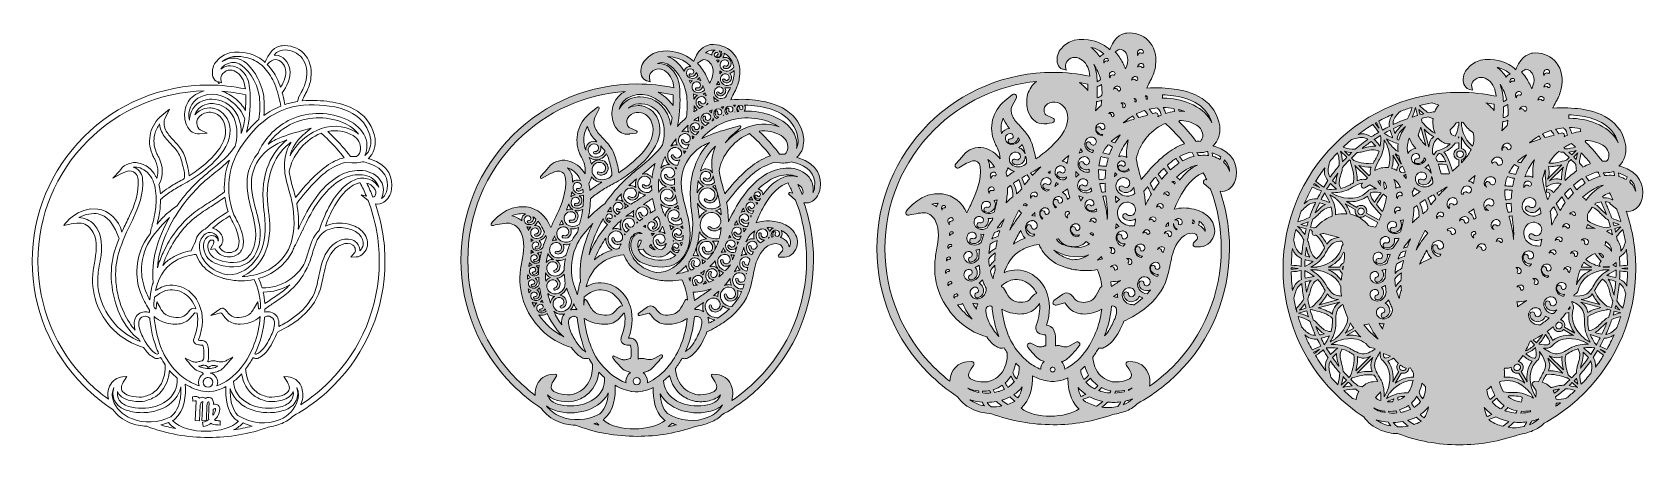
# Model space of a CAD drawing. Header units: millimetres. Extents: x 19 to 1318, y -340 to -7.
import ezdxf

# ---------------------------------------------------------------- set-up
doc = ezdxf.new("R2010")
doc.units = ezdxf.units.MM
doc.header["$MEASUREMENT"] = 0
for name, color, linetype in [('Layer 1', 7, 'Continuous'), ('Layer 2', 7, 'Continuous'), ('Layer 3', 7, 'Continuous'), ('Layer 4', 7, 'Continuous')]:
    doc.layers.add(name, color=color, linetype=linetype)

# ---------------------------------------------------------------- blocks, each defined once
blk = doc.blocks.new('block 2')
at = {"layer": 'Layer 4', "lineweight": 0}
for points, knots in [([(290.9, -109), (290.5, -108.9), (290.1, -108.8), (289.7, -108.7), (290.2, -108.3), (290.7, -107.8), (291.2, -107.3), (295.7, -102.3), (295.7, -95), (295.3, -92.6), (293.8, -83.2), (289, -75.8), (281.1, -70.5), (273.7, -65.5), (264.8, -63.6), (258.8, -62.8), (252.8, -62), (244.9, -61.3), (236.5, -62.2), (237.1, -60.4), (238, -58.7), (239, -57.1), (239.5, -56), (240.1, -54.9), (240.7, -53.8), (242.2, -50.5), (243.2, -47), (243.7, -43.5), (244.7, -35.7), (242.5, -28.4), (237.7, -23.7), (233.3, -19.3), (226.6, -17), (220.4, -17.7), (217.8, -17.9), (211.3, -19.7), (207.3, -29.6), (207.3, -29.6), (206.8, -30.8), (206.8, -30.8), (206.8, -30.8), (206.7, -31.1), (206.7, -31.1), (203, -27.7), (198.8, -25.4), (194.6, -24.3), (189.4, -22.9), (175.5, -19.4), (166.7, -31.1), (164.4, -34.2), (163.5, -39.4), (164.7, -42.8), (165.4, -44.8), (166.8, -46.2), (168.6, -46.8), (168.6, -46.8), (169.6, -48.4), (169.6, -48.4), (169.6, -48.4), (169.3, -46.9), (169.3, -46.9), (169.3, -46.9), (171.6, -47.6), (171.6, -47.6), (171.6, -47.6), (171.1, -44.8), (171.1, -44.8), (170.8, -43.2), (171.3, -41.5), (172.6, -40.1), (174.1, -38.3), (176.5, -37.2), (178.7, -37.3), (182.8, -37.5), (186.8, -40.6), (188.9, -45.2), (189.8, -47.3), (190.4, -49.7), (190.8, -52.5), (181.1, -50.5), (171.1, -49.4), (161.1, -49.4), (123.2, -49.4), (87.5, -64.2), (60.6, -91.1), (33.8, -117.9), (19, -153.6), (19, -191.6), (19, -229.5), (33.8, -265.2), (60.6, -292.1), (67.7, -299.2), (76, -305.9), (84, -311.2), (87.1, -315.7), (92, -319.5), (97.6, -321.8), (101.9, -323.6), (106.6, -324.5), (111.3, -324.7), (127.2, -330.7), (144, -333.7), (161.1, -333.7), (177.6, -333.7), (193.8, -330.9), (209.2, -325.4), (212.9, -324.8), (216.9, -323.7), (220.4, -322.3), (223.8, -320.9), (226.9, -318.9), (229.5, -316.2), (241.3, -309.8), (252.1, -301.6), (261.6, -292.1), (288.5, -265.2), (303.3, -229.5), (303.3, -191.6), (303.3, -175.7), (300.7, -160.1), (295.6, -145.3), (298, -145.6), (300.4, -145.2), (302.3, -144), (305.7, -141.9), (308.1, -137.9), (308.7, -133.4), (309.7, -125.1), (307.5, -114.1), (290.9, -109)], [0, 0, 0, 0, 1, 1, 1, 2, 2, 2, 3, 3, 3, 4, 4, 4, 5, 5, 5, 6, 6, 6, 7, 7, 7, 8, 8, 8, 9, 9, 9, 10, 10, 10, 11, 11, 11, 12, 12, 12, 13, 13, 13, 14, 14, 14, 15, 15, 15, 16, 16, 16, 17, 17, 17, 18, 18, 18, 19, 19, 19, 20, 20, 20, 21, 21, 21, 22, 22, 22, 23, 23, 23, 24, 24, 24, 25, 25, 25, 26, 26, 26, 27, 27, 27, 28, 28, 28, 29, 29, 29, 30, 30, 30, 31, 31, 31, 32, 32, 32, 33, 33, 33, 34, 34, 34, 35, 35, 35, 36, 36, 36, 37, 37, 37, 38, 38, 38, 39, 39, 39, 40, 40, 40, 41, 41, 41, 42, 42, 42, 43, 43, 43, 43]), ([(218, -60.1), (218.5, -62.2), (219, -64.3), (219.3, -66.4), (214.6, -68.3), (210, -70.8), (205.7, -74), (206.2, -68.8), (206.2, -63.6), (205.6, -58.6), (205, -53.8), (202.8, -47.5), (199.9, -42.2), (197.3, -37.7), (193.1, -31.7), (187.3, -29), (185.3, -28.1), (183.1, -27.6), (181, -27.6), (178.1, -27.6), (175.1, -28.6), (172.2, -30.4), (172.2, -30.4), (172.2, -30.4), (172.2, -30.4), (179.5, -24), (189.6, -26.7), (193.7, -27.7), (197.8, -28.8), (201.8, -31.2), (205.3, -34.7), (205.3, -34.7), (205.7, -35), (205.7, -35), (207.2, -36.6), (208.7, -38.4), (210, -40.3), (212.7, -44.3), (214.9, -49.1), (216.6, -54.9), (216.6, -54.9), (216.9, -56), (216.9, -56), (217.3, -57.3), (217.7, -58.7), (218, -60.1)], [0, 0, 0, 0, 1, 1, 1, 2, 2, 2, 3, 3, 3, 4, 4, 4, 5, 5, 5, 6, 6, 6, 7, 7, 7, 8, 8, 8, 9, 9, 9, 10, 10, 10, 11, 11, 11, 12, 12, 12, 13, 13, 13, 14, 14, 14, 15, 15, 15, 15]), ([(235.8, -55.4), (234.6, -57.7), (233.3, -60), (232.7, -62.7), (229.4, -63.2), (226.1, -64), (223, -65), (222.9, -65.1), (222.8, -65.1), (222.7, -65.1), (222.4, -63.2), (221.9, -61.2), (221.5, -59.3), (221.2, -58), (220.8, -56.8), (220.5, -55.6), (224, -50.6), (227.9, -44.1), (226.7, -36.6), (225.8, -31.2), (221.4, -25.4), (214.9, -25.2), (214.6, -25.2), (214.2, -25.2), (213.9, -25.2), (216.7, -22), (219.6, -21.3), (220.8, -21.2), (220.8, -21.2), (220.8, -21.2), (220.8, -21.2), (226, -20.6), (231.5, -22.5), (235.2, -26.2), (239.2, -30.1), (241, -36.3), (240.1, -43.1), (239.7, -46.2), (238.8, -49.3), (237.4, -52.3), (237, -53.4), (236.4, -54.4), (235.8, -55.4)], [0, 0, 0, 0, 1, 1, 1, 2, 2, 2, 3, 3, 3, 4, 4, 4, 5, 5, 5, 6, 6, 6, 7, 7, 7, 8, 8, 8, 9, 9, 9, 10, 10, 10, 11, 11, 11, 12, 12, 12, 13, 13, 13, 14, 14, 14, 14]), ([(174.1, -33.4), (178.1, -30.9), (182, -30.5), (185.8, -32.2), (191.4, -34.8), (200.5, -45.9), (202.1, -59), (202.8, -64.9), (202.7, -71), (201.7, -77.1), (198.1, -80.2), (194.8, -83.6), (191.6, -87.4), (194.4, -77.9), (194.7, -68.1), (194.7, -59.6), (194.6, -54.4), (194.4, -48.8), (192.2, -43.8), (189.5, -37.9), (184.3, -34), (178.9, -33.8), (176.2, -33.7), (173.3, -34.7), (171.1, -36.6), (171.8, -35.3), (172.9, -34.2), (174.1, -33.4)], [0, 0, 0, 0, 1, 1, 1, 2, 2, 2, 3, 3, 3, 4, 4, 4, 5, 5, 5, 6, 6, 6, 7, 7, 7, 8, 8, 8, 9, 9, 9, 9]), ([(219.2, -51.2), (217.5, -46.2), (215.4, -42), (213, -38.4), (211.6, -36.3), (210, -34.4), (208.3, -32.7), (208.3, -32.7), (209.1, -31.9), (209.1, -31.9), (210.2, -31), (213.4, -28.7), (214.8, -28.7), (214.8, -28.7), (214.8, -28.7), (214.8, -28.7), (219.4, -28.8), (222.5, -33.1), (223.2, -37.1), (223.8, -41.4), (222.5, -46), (219.2, -51.2)], [0, 0, 0, 0, 1, 1, 1, 2, 2, 2, 3, 3, 3, 4, 4, 4, 5, 5, 5, 6, 6, 6, 7, 7, 7, 7]), ([(150.7, -57.1), (146.7, -59.5), (143.8, -63.2), (142.5, -67.9), (141.4, -71.9), (141.6, -76.4), (142.9, -80.2), (144.6, -85.3), (148, -88.5), (152.1, -88.8), (152.1, -88.8), (153.2, -88.8), (153.2, -88.8), (153.4, -88.8), (153.6, -88.8), (153.8, -88.8), (153.8, -88.8), (160.1, -88.1), (160.1, -88.1), (160.1, -88.1), (154.3, -85.4), (154.3, -85.4), (153, -84.8), (151.9, -82.4), (151.7, -80.1), (151.6, -78.5), (152, -75.3), (155.7, -73.2), (158.7, -71.4), (161.8, -70.9), (164.9, -71.7), (168.2, -72.6), (171.1, -74.9), (172.9, -78), (176.3, -85), (175.4, -92.5), (170.1, -100.4), (165.1, -107.8), (157.2, -114.2), (151.8, -118.4), (149.9, -119.8), (147.8, -121.2), (145.4, -122.7), (145.4, -119.7), (144.7, -116.8), (144.1, -114.4), (143.1, -110.6), (142.1, -106.5), (140.1, -102.9), (138.3, -99.7), (135.8, -97.1), (133.4, -94.5), (133.4, -94.5), (132.8, -93.9), (132.8, -93.9), (130.3, -91.2), (127.9, -88.5), (126.5, -85.4), (125, -82.1), (124.8, -78.7), (126.1, -76.2), (126.1, -76.2), (129.7, -68.9), (129.7, -68.9), (129.7, -68.9), (123.4, -74), (123.4, -74), (119, -77.6), (115.8, -82.6), (114.4, -88.1), (113, -93.6), (113.4, -99.5), (115.6, -104.8), (116.1, -105.8), (116.6, -106.9), (117.1, -108), (117.5, -108.7), (117.9, -109.6), (118.3, -110.4), (121.1, -116.7), (120.5, -121.6), (119.4, -124.9), (119.1, -124.1), (118.8, -123.4), (118.4, -122.8), (115.4, -117.3), (110.4, -113.4), (105, -112.3), (99.3, -111.1), (93.4, -113.2), (90.3, -117.4), (90, -117.8), (89.8, -118.2), (89.6, -118.6), (89.6, -118.6), (84.1, -124.6), (84.1, -124.6), (84.1, -124.6), (90.3, -121), (90.3, -121), (93, -119.9), (96.2, -118.7), (96.6, -118.7), (96.6, -118.7), (96.7, -118.7), (96.7, -118.7), (103, -118.7), (104.1, -123.3), (104.3, -125.3), (105.5, -136.3), (101.2, -146.9), (97.4, -155), (97.4, -155), (96.5, -156.9), (96.5, -156.9), (94.8, -160.5), (93, -164.2), (91.3, -168), (88.8, -158.2), (80.9, -150.6), (71.8, -149.4), (55.5, -147.4), (45, -161.8), (44.9, -162), (44.9, -162), (44.4, -162.7), (44.4, -162.7), (44.4, -162.7), (45.2, -162.5), (45.2, -162.5), (45.3, -162.5), (54.7, -160.2), (58.5, -160.8), (62.6, -161.5), (66.1, -164.2), (68.2, -168.4), (72.1, -176.1), (70.6, -184.8), (69.1, -193.1), (68.8, -195), (68.4, -197), (68.2, -198.9), (65.7, -216.4), (71.7, -233.9), (84.5, -246.8), (91.3, -253.7), (99.7, -258.6), (108.8, -261.1), (111.1, -264.7), (113.6, -267.2), (116.5, -268.9), (117.2, -269.4), (118.2, -269.9), (119.3, -270), (120.4, -270), (121.5, -269.8), (122.5, -269.1), (123.6, -271.2), (124.9, -273.2), (126.2, -275.1), (126.2, -277), (126.2, -278.8), (126, -280.5), (125.1, -287.5), (122, -293.5), (117.4, -297), (115.1, -298.7), (112.3, -300), (108.8, -300.8), (105.4, -301.7), (94.8, -300.9), (91.8, -296.6), (90.2, -294.4), (90.7, -291.4), (93.3, -287.6), (93.3, -287.6), (95.4, -284.6), (95.4, -284.6), (95.4, -284.6), (91.8, -284.8), (91.8, -284.8), (87.5, -285.1), (83.5, -288), (81.4, -292.3), (80, -295.4), (79.6, -299.1), (80.4, -302.9), (74.5, -298.6), (69, -293.9), (63.9, -288.8), (37.9, -262.8), (23.6, -228.3), (23.6, -191.6), (23.6, -154.8), (37.9, -120.3), (63.9, -94.3), (89.1, -69.1), (122.3, -54.9), (157.7, -54.1), (155.3, -54.7), (153, -55.7), (150.7, -57.1)], [0, 0, 0, 0, 1, 1, 1, 2, 2, 2, 3, 3, 3, 4, 4, 4, 5, 5, 5, 6, 6, 6, 7, 7, 7, 8, 8, 8, 9, 9, 9, 10, 10, 10, 11, 11, 11, 12, 12, 12, 13, 13, 13, 14, 14, 14, 15, 15, 15, 16, 16, 16, 17, 17, 17, 18, 18, 18, 19, 19, 19, 20, 20, 20, 21, 21, 21, 22, 22, 22, 23, 23, 23, 24, 24, 24, 25, 25, 25, 26, 26, 26, 27, 27, 27, 28, 28, 28, 29, 29, 29, 30, 30, 30, 31, 31, 31, 32, 32, 32, 33, 33, 33, 34, 34, 34, 35, 35, 35, 36, 36, 36, 37, 37, 37, 38, 38, 38, 39, 39, 39, 40, 40, 40, 41, 41, 41, 42, 42, 42, 43, 43, 43, 44, 44, 44, 45, 45, 45, 46, 46, 46, 47, 47, 47, 48, 48, 48, 49, 49, 49, 50, 50, 50, 51, 51, 51, 52, 52, 52, 53, 53, 53, 54, 54, 54, 55, 55, 55, 56, 56, 56, 57, 57, 57, 58, 58, 58, 59, 59, 59, 60, 60, 60, 61, 61, 61, 62, 62, 62, 63, 63, 63, 64, 64, 64, 65, 65, 65, 66, 66, 66, 67, 67, 67, 67]), ([(182.5, -98.8), (177.5, -106.4), (170.2, -112.3), (163.1, -118.1), (158.5, -121.8), (153.7, -125.7), (149.5, -130.1), (144.4, -135.3), (139.8, -140.9), (135.7, -146.8), (132.5, -149.1), (129.7, -151.3), (127.3, -153.4), (124.6, -155.9), (121.9, -158.7), (119.6, -161.6), (120.2, -159.1), (120.9, -156.5), (121.3, -153.9), (122.1, -149.9), (122.4, -145.8), (122.4, -141.7), (125.1, -139.3), (128, -137.1), (130.9, -135.2), (134, -133.2), (137.3, -131.3), (140.5, -129.6), (145, -127.1), (149.7, -124.4), (153.9, -121.2), (159.6, -116.9), (167.8, -110.2), (173.1, -102.3), (179.1, -93.4), (180.1, -84.6), (176.1, -76.4), (173.8, -72.3), (170, -69.4), (165.8, -68.3), (164.6, -68), (163.3, -67.8), (162, -67.8), (159.2, -67.8), (156.5, -68.6), (153.9, -70.1), (152.3, -71.1), (151.1, -72.2), (150.1, -73.5), (151.8, -68.3), (156.2, -64.9), (162.2, -64.4), (168.8, -63.8), (177.4, -67), (181.4, -75.7), (185.2, -84), (184.1, -92.9), (182.5, -98.8)], [0, 0, 0, 0, 1, 1, 1, 2, 2, 2, 3, 3, 3, 4, 4, 4, 5, 5, 5, 6, 6, 6, 7, 7, 7, 8, 8, 8, 9, 9, 9, 10, 10, 10, 11, 11, 11, 12, 12, 12, 13, 13, 13, 14, 14, 14, 15, 15, 15, 16, 16, 16, 17, 17, 17, 18, 18, 18, 19, 19, 19, 19]), ([(187.5, -88.4), (187.5, -83.3), (186.5, -78.5), (184.6, -74.3), (180, -64.3), (170.8, -60.8), (163.7, -60.8), (163.1, -60.8), (162.4, -60.8), (161.9, -60.8), (154.1, -61.5), (148.3, -66.2), (146.4, -73.4), (146.2, -74.5), (145.9, -76), (145.8, -77.7), (143.8, -70), (147.6, -63.1), (152.6, -60.1), (157.8, -57), (168.5, -53.2), (181, -63.6), (184.8, -66.8), (188, -71.1), (190.3, -76.3), (189.7, -80.7), (188.8, -84.7), (187.5, -88.4)], [0, 0, 0, 0, 1, 1, 1, 2, 2, 2, 3, 3, 3, 4, 4, 4, 5, 5, 5, 6, 6, 6, 7, 7, 7, 8, 8, 8, 9, 9, 9, 9]), ([(258.3, -66.3), (284.2, -69.6), (290.4, -84.5), (291.8, -93.2), (292.1, -95.1), (292.1, -101), (288.5, -105), (288, -105.5), (287.5, -105.9), (287, -106.3), (289.7, -101.2), (289.4, -94.5), (286.2, -89), (283.2, -83.7), (277.8, -79.3), (270.4, -76.3), (256, -70.3), (239.2, -71), (225.4, -78.1), (214.5, -83.8), (205.9, -93.1), (201, -104.4), (197, -109.3), (194.1, -115.1), (192.9, -121.2), (190.8, -131.5), (193.4, -141.6), (196, -151.4), (196, -151.4), (196, -151.4), (196, -151.4), (196.6, -153.7), (197.2, -156), (197.7, -158.3), (200.4, -170), (199.5, -178.7), (194.9, -185.7), (192.4, -189.3), (188.9, -191.6), (184.3, -192.3), (176.1, -193.7), (167.3, -190.1), (165.1, -188.4), (160.3, -184.7), (159.5, -178.7), (161.8, -175.3), (162.1, -174.7), (163, -174.4), (163.8, -174.4), (164.2, -174.4), (164.5, -174.4), (164.8, -174.6), (165.7, -175.1), (165.6, -176.9), (164.4, -179), (164.4, -179), (162.8, -182), (162.8, -182), (162.8, -182), (166.3, -181.6), (166.3, -181.6), (166.3, -181.6), (166.4, -181.6), (166.5, -181.5), (167.3, -182.9), (168.2, -184.1), (169.2, -185), (170.7, -186.4), (172.4, -187.3), (174.3, -187.6), (174.3, -187.6), (174.4, -187.7), (174.4, -187.7), (176.8, -188.2), (179.4, -188.1), (180.6, -187.8), (184, -186.9), (186.4, -185.1), (187.8, -182.6), (190.8, -177.1), (188.3, -169.4), (187.1, -165.8), (187.1, -165.8), (187, -165.3), (187, -165.3), (186.2, -162.8), (184.9, -160.5), (183.7, -158.3), (182.8, -156.4), (181.7, -154.5), (181, -152.5), (174.6, -134.9), (176.7, -115.7), (186.9, -99.9), (197.5, -83.5), (209.6, -73.2), (224.1, -68.4), (236.5, -64.3), (248.3, -65), (258.3, -66.3)], [0, 0, 0, 0, 1, 1, 1, 2, 2, 2, 3, 3, 3, 4, 4, 4, 5, 5, 5, 6, 6, 6, 7, 7, 7, 8, 8, 8, 9, 9, 9, 10, 10, 10, 11, 11, 11, 12, 12, 12, 13, 13, 13, 14, 14, 14, 15, 15, 15, 16, 16, 16, 17, 17, 17, 18, 18, 18, 19, 19, 19, 20, 20, 20, 21, 21, 21, 22, 22, 22, 23, 23, 23, 24, 24, 24, 25, 25, 25, 26, 26, 26, 27, 27, 27, 28, 28, 28, 29, 29, 29, 30, 30, 30, 31, 31, 31, 32, 32, 32, 33, 33, 33, 33]), ([(190.9, -69.8), (188.7, -66.3), (186.1, -63.2), (183.3, -60.9), (179.6, -57.8), (175.8, -55.7), (171.9, -54.4), (178.3, -54.9), (184.8, -55.9), (191.1, -57.3), (191.1, -58.1), (191.1, -58.9), (191.1, -59.6), (191.1, -62.1), (191.1, -65.8), (190.9, -69.8)], [0, 0, 0, 0, 1, 1, 1, 2, 2, 2, 3, 3, 3, 4, 4, 4, 5, 5, 5, 5]), ([(279.6, -87.2), (269.9, -81.5), (258.6, -81.2), (247.8, -86.2), (241.5, -89.2), (235.7, -93.8), (231.2, -99.7), (229.5, -101.9), (228, -104.2), (226.8, -106.6), (228.3, -100.1), (231.8, -94.5), (237.5, -89.5), (237.5, -89.5), (239, -88.4), (239, -88.4), (239, -88.4), (238.9, -88.3), (238.9, -88.3), (238.9, -88.3), (243.8, -84.1), (243.8, -84.1), (243.8, -84.1), (236.1, -86.3), (236.1, -86.3), (229.2, -88.2), (222.1, -90.2), (215.4, -93.4), (213.4, -94.4), (211.4, -95.5), (209.6, -96.8), (209.5, -96.9), (209.3, -97), (209.1, -97.1), (213.7, -90.4), (219.9, -85), (227, -81.3), (239.9, -74.6), (255.6, -74), (269.1, -79.5), (274.8, -81.9), (279.3, -85.2), (282.1, -89), (281.3, -88.3), (280.5, -87.7), (279.6, -87.2)], [0, 0, 0, 0, 1, 1, 1, 2, 2, 2, 3, 3, 3, 4, 4, 4, 5, 5, 5, 6, 6, 6, 7, 7, 7, 8, 8, 8, 9, 9, 9, 10, 10, 10, 11, 11, 11, 12, 12, 12, 13, 13, 13, 14, 14, 14, 15, 15, 15, 15]), ([(141.5, -124.9), (140.6, -125.5), (139.6, -126), (138.7, -126.5), (135.5, -128.3), (132.1, -130.1), (129, -132.2), (126.7, -133.7), (124.4, -135.4), (122.3, -137.2), (122.1, -134.4), (121.7, -132), (121.1, -129.7), (125.3, -123), (124.1, -114.6), (121.6, -109), (121.2, -108.1), (120.7, -107.2), (120.3, -106.4), (119.8, -105.4), (119.3, -104.4), (118.9, -103.4), (117, -98.9), (116.6, -93.7), (117.8, -89), (118.6, -86.1), (119.9, -83.3), (121.7, -80.8), (121.8, -82.8), (122.4, -84.9), (123.3, -86.9), (124.9, -90.5), (127.5, -93.4), (130.2, -96.3), (130.2, -96.3), (130.8, -96.9), (130.8, -96.9), (133, -99.3), (135.4, -101.8), (137, -104.6), (138.8, -107.8), (139.7, -111.6), (140.6, -115.3), (141.4, -118.3), (142.3, -121.8), (141.5, -124.9)], [0, 0, 0, 0, 1, 1, 1, 2, 2, 2, 3, 3, 3, 4, 4, 4, 5, 5, 5, 6, 6, 6, 7, 7, 7, 8, 8, 8, 9, 9, 9, 10, 10, 10, 11, 11, 11, 12, 12, 12, 13, 13, 13, 14, 14, 14, 15, 15, 15, 15]), ([(226.2, -119.1), (228.3, -106.8), (237.6, -94.9), (249.3, -89.4), (250.2, -89), (251.1, -88.6), (252, -88.3), (254.2, -90.3), (256.4, -92.3), (258.4, -94.3), (262.7, -98.6), (266.7, -103.2), (270.4, -108), (267.4, -108.7), (264.5, -109.9), (261.4, -111.5), (252.2, -116.5), (242.4, -125.9), (231.3, -140.2), (230.8, -138.3), (230.2, -136.2), (229.6, -134), (229.6, -134), (229.3, -134), (229.3, -134), (229.3, -134), (229.3, -134), (229.3, -134), (229.3, -134), (229.3, -134), (229.3, -134), (229.3, -134), (229.3, -134), (229.3, -134), (229.3, -134), (229.6, -133.9), (229.6, -133.9), (228.3, -129.5), (226.8, -124.4), (226.2, -119.1)], [0, 0, 0, 0, 1, 1, 1, 2, 2, 2, 3, 3, 3, 4, 4, 4, 5, 5, 5, 6, 6, 6, 7, 7, 7, 8, 8, 8, 9, 9, 9, 10, 10, 10, 11, 11, 11, 12, 12, 12, 13, 13, 13, 13]), ([(283.7, -101.2), (283.4, -103.6), (282.3, -105.6), (280.5, -107), (278.8, -106.9), (277.1, -106.9), (275.5, -107.1), (271.3, -101.5), (266.6, -96.1), (261.6, -91.1), (260.2, -89.6), (258.7, -88.2), (257.2, -86.8), (264.4, -85.4), (271.5, -86.6), (277.8, -90.2), (281.6, -92.5), (284, -97), (283.7, -101.2)], [0, 0, 0, 0, 1, 1, 1, 2, 2, 2, 3, 3, 3, 4, 4, 4, 5, 5, 5, 6, 6, 6, 6]), ([(217, -96.6), (219.2, -95.6), (221.6, -94.6), (224.3, -93.6), (218, -98.5), (212.8, -105.4), (209.6, -113.2), (205.5, -123), (204.1, -134.3), (205.4, -146.8), (205.5, -148.5), (205.7, -150.3), (206, -152), (206, -152), (206, -152), (206, -152), (206.2, -154), (206.5, -155.9), (206.6, -157.9), (207.7, -169.6), (205.7, -179.9), (201, -187.8), (195.6, -196.9), (185.9, -202.7), (176.5, -202.5), (174.9, -202.2), (173.2, -201.7), (171.6, -201.2), (166.2, -199.4), (161.2, -195.8), (157.9, -191.4), (155.4, -188.1), (152.7, -182.7), (154.2, -176), (155, -172.4), (157.8, -169.3), (160.9, -168.4), (163.2, -167.8), (165.5, -168.6), (167.4, -170.5), (169.3, -172.6), (169.2, -174.4), (169, -175.3), (168.8, -173.7), (168, -172.4), (166.6, -171.6), (166.6, -171.6), (166.6, -171.6), (166.6, -171.6), (164.1, -170.1), (160.4, -170.9), (158.8, -173.4), (154.9, -179.2), (157.8, -187.3), (162.9, -191.2), (165.5, -193.2), (175.6, -197.4), (184.9, -195.8), (190.5, -194.9), (194.8, -192.1), (197.8, -187.6), (203.1, -179.7), (204.1, -170.2), (201.2, -157.5), (200.6, -155.1), (200, -152.7), (199.4, -150.5), (197, -141.1), (194.4, -131.4), (196.4, -121.9), (198.2, -112.9), (203.6, -105), (211.6, -99.7), (213.3, -98.6), (215.1, -97.5), (217, -96.6)], [0, 0, 0, 0, 1, 1, 1, 2, 2, 2, 3, 3, 3, 4, 4, 4, 5, 5, 5, 6, 6, 6, 7, 7, 7, 8, 8, 8, 9, 9, 9, 10, 10, 10, 11, 11, 11, 12, 12, 12, 13, 13, 13, 14, 14, 14, 15, 15, 15, 16, 16, 16, 17, 17, 17, 18, 18, 18, 19, 19, 19, 20, 20, 20, 21, 21, 21, 22, 22, 22, 23, 23, 23, 24, 24, 24, 25, 25, 25, 25]), ([(204.1, -189.6), (209.2, -181.1), (211.3, -170), (210.2, -157.6), (210, -155.6), (209.8, -153.5), (209.5, -151.5), (209.5, -151.5), (209.5, -151.5), (209.5, -151.5), (209.3, -149.8), (209.1, -148.1), (208.9, -146.5), (207.7, -134.5), (209.1, -123.8), (212.9, -114.6), (216.1, -106.8), (221.3, -100.1), (227.6, -95.5), (223.3, -102.3), (221.6, -110), (222.6, -119), (222.6, -119), (222.6, -119), (222.6, -119), (222.6, -119), (222.6, -119.2), (222.6, -119.2), (222.6, -119.6), (222.7, -120), (222.7, -120.5), (222.7, -120.5), (224.3, -128.2), (224.3, -128.2), (224.9, -130.6), (225.6, -132.9), (226.1, -134.9), (226.9, -137.5), (227.6, -139.9), (228, -142), (230.9, -155.7), (230.8, -167.1), (227.6, -176.8), (227, -178.6), (226.3, -180.4), (225.5, -182), (221.8, -189.5), (214.4, -196.5), (206.8, -199.8), (200.9, -202.3), (194.5, -203.7), (188.1, -203.8), (194.6, -201), (200.2, -196.1), (204.1, -189.6)], [0, 0, 0, 0, 1, 1, 1, 2, 2, 2, 3, 3, 3, 4, 4, 4, 5, 5, 5, 6, 6, 6, 7, 7, 7, 8, 8, 8, 9, 9, 9, 10, 10, 10, 11, 11, 11, 12, 12, 12, 13, 13, 13, 14, 14, 14, 15, 15, 15, 16, 16, 16, 17, 17, 17, 18, 18, 18, 18]), ([(107.9, -124.9), (107.7, -123.1), (106.6, -117.3), (100.3, -115.6), (101.6, -115.4), (103, -115.5), (104.3, -115.8), (108.6, -116.6), (112.7, -119.9), (115.3, -124.5), (116.1, -125.9), (116.7, -127.5), (117.2, -129.2), (117.2, -129.2), (117.7, -130.6), (117.7, -130.6), (118.3, -133.2), (118.7, -135.9), (118.8, -139), (119, -143.8), (118.7, -148.6), (117.8, -153.2), (117.3, -156.1), (116.6, -159), (115.8, -161.9), (115.8, -161.9), (115.8, -161.9), (115.8, -161.9), (115.5, -163.3), (115.1, -164.8), (114.7, -166.2), (114.5, -167.2), (114.3, -168.2), (114, -169.3), (107.3, -177.8), (103.4, -188.5), (103.3, -199.5), (103.2, -206.1), (104.5, -212.8), (107.3, -219.2), (109.1, -223.6), (111.2, -227.5), (113.5, -230.9), (113.5, -231.7), (113.5, -232.4), (113.5, -233), (112.6, -232.6), (111.6, -232.4), (110.7, -232.3), (107.2, -232), (103.7, -234.1), (102.2, -237.2), (101.5, -238.8), (101.2, -240.5), (101.3, -242.6), (101.4, -244.1), (101.6, -245.6), (102.1, -247.2), (98.7, -243.7), (95.7, -238.9), (93, -233.1), (85.8, -217.7), (84.2, -199), (88.8, -184.5), (91.7, -175.1), (95.4, -167.4), (99.7, -158.4), (99.7, -158.4), (100.6, -156.5), (100.6, -156.5), (104.6, -148), (109.1, -136.8), (107.9, -124.9)], [0, 0, 0, 0, 1, 1, 1, 2, 2, 2, 3, 3, 3, 4, 4, 4, 5, 5, 5, 6, 6, 6, 7, 7, 7, 8, 8, 8, 9, 9, 9, 10, 10, 10, 11, 11, 11, 12, 12, 12, 13, 13, 13, 14, 14, 14, 15, 15, 15, 16, 16, 16, 17, 17, 17, 18, 18, 18, 19, 19, 19, 20, 20, 20, 21, 21, 21, 22, 22, 22, 23, 23, 23, 24, 24, 24, 24]), ([(173.9, -135.6), (169.9, -138.9), (165.3, -141.8), (161.3, -144.4), (157.2, -146.9), (153.1, -149.6), (149.2, -152.6), (138.8, -160.7), (130.5, -171.5), (124.5, -184.7), (122.7, -188.5), (121.2, -192.6), (119.9, -196.8), (120.5, -188.9), (122.5, -180.8), (125.7, -172.6), (132.6, -154.9), (143.9, -141), (152.1, -132.5), (156.1, -128.3), (160.8, -124.5), (165.4, -120.8), (169.6, -117.4), (173.9, -113.9), (177.9, -109.9), (174.8, -118.1), (173.4, -127), (173.9, -135.6)], [0, 0, 0, 0, 1, 1, 1, 2, 2, 2, 3, 3, 3, 4, 4, 4, 5, 5, 5, 6, 6, 6, 7, 7, 7, 8, 8, 8, 9, 9, 9, 9]), ([(300.4, -141), (302.7, -136.8), (302.6, -131.2), (300.1, -127), (297.3, -122.2), (291.6, -118.9), (285.3, -118.4), (279.5, -117.9), (273.8, -118.9), (268.8, -121.4), (256.5, -127.5), (246.1, -139.6), (236.9, -158.3), (235.8, -160.5), (234.8, -162.7), (233.8, -164.8), (233.8, -164.8), (233.7, -165.1), (233.7, -165.1), (233.6, -165.3), (233.5, -165.5), (233.4, -165.7), (234, -159.4), (233.6, -152.5), (232.2, -144.9), (241.7, -132.2), (250.2, -123.4), (258, -117.9), (262.7, -114.5), (270.1, -112.1), (270.8, -111.8), (270.8, -111.8), (276.5, -112.1), (276.5, -112.1), (276.5, -112.1), (276.5, -112.1), (276.5, -112.1), (276.5, -112.1), (278.3, -112.2), (278.3, -112.2), (278.5, -112.2), (278.7, -112.2), (278.9, -112.1), (278.9, -112.1), (278.9, -112.1), (278.9, -112.1), (281.2, -112.1), (283.3, -111.8), (285.2, -111.2), (286.7, -111.5), (288.2, -111.9), (289.8, -112.4), (304.1, -116.8), (306, -126), (305.1, -133), (304.7, -136.4), (302.9, -139.4), (300.4, -141), (300.4, -141), (300.4, -141), (300.4, -141)], [0, 0, 0, 0, 1, 1, 1, 2, 2, 2, 3, 3, 3, 4, 4, 4, 5, 5, 5, 6, 6, 6, 7, 7, 7, 8, 8, 8, 9, 9, 9, 10, 10, 10, 11, 11, 11, 12, 12, 12, 13, 13, 13, 14, 14, 14, 15, 15, 15, 16, 16, 16, 17, 17, 17, 18, 18, 18, 19, 19, 19, 20, 20, 20, 20]), ([(236.3, -304.8), (237.6, -300.4), (237.4, -296), (235.7, -292.3), (233.7, -288), (229.6, -285.1), (225.4, -284.8), (225.4, -284.8), (221.8, -284.6), (221.8, -284.6), (221.8, -284.6), (223.8, -287.6), (223.8, -287.6), (226.4, -291.4), (226.9, -294.4), (225.4, -296.6), (222.3, -300.9), (211.8, -301.7), (208.3, -300.8), (204.9, -300), (202, -298.7), (199.7, -297), (195.1, -293.5), (192, -287.5), (191.2, -280.5), (191.1, -279.9), (191.1, -279.2), (191, -278.5), (193.2, -275.7), (195.2, -272.6), (196.9, -269.3), (197.9, -269.8), (198.8, -270), (199.8, -270), (200.9, -269.9), (201.9, -269.4), (202.6, -268.9), (207.9, -265.7), (211, -260.3), (213.5, -255.5), (214.6, -253.4), (215.7, -251.1), (216.6, -248.7), (221.8, -246.2), (226, -243.8), (229.8, -241.2), (239.3, -234.8), (246.2, -226.8), (249.7, -218.2), (251.6, -213.6), (252.6, -208.7), (253.5, -204), (254.1, -201), (254.8, -197.9), (255.6, -194.9), (257.1, -189.8), (260.7, -180.8), (268.7, -177.9), (271.9, -176.7), (275.2, -176.9), (277.3, -178.5), (278.5, -179.3), (279.3, -180.7), (279.4, -182.2), (279.6, -183.4), (279.3, -184.4), (278.6, -185.1), (278.6, -185.1), (275.9, -188.2), (275.9, -188.2), (275.9, -188.2), (280, -188.1), (280, -188.1), (284.7, -188), (288.4, -183.3), (289.2, -179), (289.9, -175), (288.2, -170.5), (285, -167.3), (282.4, -164.7), (278.7, -162.9), (274.2, -161.7), (267.6, -160.1), (260.7, -160.6), (255.3, -163.2), (256.7, -159.3), (258.7, -154.3), (261.2, -149.6), (265.4, -141.8), (272.1, -131.9), (280.9, -128.8), (281.6, -128.5), (282.5, -128.3), (283.3, -128.2), (285.1, -131.7), (286.8, -135.3), (288.3, -138.9), (288.3, -138.9), (284.2, -137.9), (284.2, -137.9), (284.2, -137.9), (289.7, -142.5), (289.7, -142.5), (295.7, -158.1), (298.7, -174.6), (298.7, -191.6), (298.7, -228.3), (284.4, -262.8), (258.4, -288.8), (251.4, -295.8), (243.7, -302), (235.4, -307.4), (235.7, -306.5), (236, -305.6), (236.3, -304.8)], [0, 0, 0, 0, 1, 1, 1, 2, 2, 2, 3, 3, 3, 4, 4, 4, 5, 5, 5, 6, 6, 6, 7, 7, 7, 8, 8, 8, 9, 9, 9, 10, 10, 10, 11, 11, 11, 12, 12, 12, 13, 13, 13, 14, 14, 14, 15, 15, 15, 16, 16, 16, 17, 17, 17, 18, 18, 18, 19, 19, 19, 20, 20, 20, 21, 21, 21, 22, 22, 22, 23, 23, 23, 24, 24, 24, 25, 25, 25, 26, 26, 26, 27, 27, 27, 28, 28, 28, 29, 29, 29, 30, 30, 30, 31, 31, 31, 32, 32, 32, 33, 33, 33, 34, 34, 34, 35, 35, 35, 36, 36, 36, 37, 37, 37, 38, 38, 38, 38]), ([(279.7, -125.5), (269.9, -129), (262.5, -139.6), (258.1, -147.9), (254.8, -154.1), (252.4, -160.5), (250.3, -166.6), (245.3, -171.3), (243.3, -177.8), (241.5, -184.1), (241, -185.8), (240.4, -187.7), (239.8, -189.4), (239.1, -191.5), (238.2, -193.6), (237.2, -195.6), (233.8, -200.4), (230, -204.2), (225.9, -206.9), (219.7, -211), (212.1, -213.1), (204.3, -212.9), (203.5, -210.2), (202.5, -207.7), (201.4, -205.4), (203.7, -204.8), (206, -204), (208.2, -203), (216.6, -199.4), (224.6, -191.8), (228.7, -183.6), (229.2, -182.5), (229.7, -181.2), (230.2, -180), (232.7, -175.5), (234.9, -171), (236.9, -166.5), (236.9, -166.5), (237, -166.5), (237, -166.5), (238, -164.3), (239, -162.1), (240.1, -159.9), (248.9, -141.8), (258.8, -130.3), (270.4, -124.5), (274.8, -122.3), (279.8, -121.4), (285, -121.9), (290.1, -122.3), (294.8, -125), (297, -128.8), (297.6, -129.8), (298, -130.8), (298.3, -131.9), (296.7, -128.9), (293.9, -126.6), (290.4, -125.4), (287, -124.2), (283.1, -124.3), (279.7, -125.5)], [0, 0, 0, 0, 1, 1, 1, 2, 2, 2, 3, 3, 3, 4, 4, 4, 5, 5, 5, 6, 6, 6, 7, 7, 7, 8, 8, 8, 9, 9, 9, 10, 10, 10, 11, 11, 11, 12, 12, 12, 13, 13, 13, 14, 14, 14, 15, 15, 15, 16, 16, 16, 17, 17, 17, 18, 18, 18, 19, 19, 19, 20, 20, 20, 20]), ([(295.4, -134), (296.2, -135.8), (296.1, -137.8), (295.1, -138.9), (294.7, -139.4), (294.2, -139.7), (293.6, -139.8), (292.1, -136), (290.4, -132.2), (288.6, -128.5), (291.7, -129.4), (294.2, -131.5), (295.4, -134)], [0, 0, 0, 0, 1, 1, 1, 2, 2, 2, 3, 3, 3, 4, 4, 4, 4]), ([(158.5, -165.6), (154.7, -167.2), (151.6, -171), (150.7, -175.2), (150.6, -175.5), (150.6, -175.7), (150.6, -175.9), (149.2, -178.2), (148.1, -180.6), (147.2, -183.1), (141.2, -184.1), (136.1, -185.9), (131.7, -188.7), (128.9, -190.4), (126.4, -192.5), (124.2, -195), (125.2, -192), (126.4, -189), (127.7, -186.1), (133.5, -173.5), (141.4, -163.2), (151.4, -155.4), (155.1, -152.5), (159.2, -149.9), (163.2, -147.3), (166.7, -145.1), (170.6, -142.6), (174.3, -139.8), (174.8, -143.8), (175.7, -147.7), (176.9, -151.5), (170.8, -155.3), (164.4, -159.5), (158.5, -165.6)], [0, 0, 0, 0, 1, 1, 1, 2, 2, 2, 3, 3, 3, 4, 4, 4, 5, 5, 5, 6, 6, 6, 7, 7, 7, 8, 8, 8, 9, 9, 9, 10, 10, 10, 11, 11, 11, 11]), ([(85.4, -183.4), (80.6, -198.8), (82.3, -218.4), (89.7, -234.6), (94, -243.7), (99.1, -250.4), (105, -254.3), (105.2, -254.7), (105.4, -255.1), (105.6, -255.5), (105.7, -255.7), (105.8, -256), (105.9, -256.2), (90.5, -250.2), (78.1, -236.5), (73.6, -220.1), (72.3, -215.8), (71.7, -211.3), (71.8, -206.8), (71.8, -202.4), (72.6, -198.1), (73.3, -193.9), (73.5, -192.5), (73.8, -191.2), (74, -189.8), (75.3, -181.6), (76.1, -169.7), (68.7, -161.7), (65.7, -158.5), (61.2, -156.5), (56.6, -156.3), (61.4, -153.6), (67.7, -152.4), (72.2, -153.4), (75.1, -154), (82.6, -155.7), (88.4, -171.4), (88.7, -172.4), (88.9, -172.9), (89.1, -173.2), (87.7, -176.7), (86.4, -180.1), (85.4, -183.4)], [0, 0, 0, 0, 1, 1, 1, 2, 2, 2, 3, 3, 3, 4, 4, 4, 5, 5, 5, 6, 6, 6, 7, 7, 7, 8, 8, 8, 9, 9, 9, 10, 10, 10, 11, 11, 11, 12, 12, 12, 13, 13, 13, 14, 14, 14, 14]), ([(174.9, -184.1), (174.9, -184.1), (174.9, -184.1), (174.9, -184.1), (173.8, -183.9), (172.6, -183.3), (171.6, -182.4), (171, -181.8), (170.4, -181), (169.8, -180.1), (170.9, -179.2), (171.8, -178.1), (172.2, -176.8), (173.3, -173.9), (172.5, -170.8), (170, -168.1), (168.4, -166.4), (166.4, -165.3), (164.4, -164.9), (169.1, -160.7), (174.1, -157.4), (178.1, -154.9), (178.9, -156.7), (179.8, -158.3), (180.6, -159.9), (181.7, -162), (182.9, -164.2), (183.6, -166.4), (183.6, -166.4), (183.7, -166.8), (183.7, -166.8), (184.8, -170), (187, -176.7), (184.7, -180.9), (183.7, -182.6), (182.1, -183.7), (179.7, -184.4), (179.3, -184.5), (178, -184.6), (176.5, -184.4), (176.5, -184.4), (176.5, -184.4), (176.5, -184.4), (176.5, -184.4), (174.9, -184.1), (174.9, -184.1)], [0, 0, 0, 0, 1, 1, 1, 2, 2, 2, 3, 3, 3, 4, 4, 4, 5, 5, 5, 6, 6, 6, 7, 7, 7, 8, 8, 8, 9, 9, 9, 10, 10, 10, 11, 11, 11, 12, 12, 12, 13, 13, 13, 14, 14, 14, 15, 15, 15, 15]), ([(116.4, -209.1), (115.9, -210.4), (115.6, -211.8), (115.2, -213.2), (115.2, -213.2), (115.2, -213.2), (115.2, -213.2), (114.8, -214.5), (113.8, -221.4), (113.8, -222.4), (113.8, -222.4), (113.8, -222.4), (113.8, -222.4), (113.8, -222.5), (113.7, -222.6), (113.7, -222.7), (112.8, -221), (112, -219.4), (111.3, -217.8), (108.7, -211.7), (107.3, -205.6), (107.1, -199.7), (107, -191.1), (109.2, -182.6), (113.5, -175.2), (118.4, -167.5), (126.2, -159.6), (129.7, -156.2), (126.8, -161.2), (124.3, -166.3), (122.3, -171.4), (117.3, -184.2), (115.3, -196.9), (116.4, -209.1)], [0, 0, 0, 0, 1, 1, 1, 2, 2, 2, 3, 3, 3, 4, 4, 4, 5, 5, 5, 6, 6, 6, 7, 7, 7, 8, 8, 8, 9, 9, 9, 10, 10, 10, 11, 11, 11, 11]), ([(283, -181.8), (283, -181.8), (283, -181.8), (283, -181.8), (282.7, -179.3), (281.4, -177), (279.4, -175.6), (276.3, -173.4), (271.8, -173), (267.5, -174.6), (258, -178.1), (253.8, -188.2), (252.2, -193.9), (251.3, -197.1), (250.6, -200.3), (250, -203.4), (249.1, -207.9), (248.2, -212.6), (246.4, -216.9), (243.2, -224.8), (236.8, -232.2), (227.8, -238.3), (224.8, -240.3), (221.5, -242.3), (217.7, -244.2), (217.7, -243.7), (217.8, -243.2), (217.8, -242.6), (217.9, -240.5), (217.6, -238.8), (216.9, -237.2), (215.6, -234.3), (212.3, -232.3), (209, -232.3), (208.8, -232.3), (208.6, -232.3), (208.5, -232.3), (207.8, -232.4), (207.1, -232.5), (206.5, -232.7), (206.5, -231.9), (206.5, -231.1), (206.5, -230.2), (209.1, -228.2), (211.9, -226.4), (214.5, -224.6), (218.1, -222.1), (221.8, -219.6), (225.2, -216.8), (231.6, -211.4), (236.6, -204.9), (240.3, -197.4), (240.3, -197.4), (240.4, -197.2), (240.4, -197.2), (240.4, -197.2), (240.6, -196.9), (240.6, -196.9), (241.6, -194.8), (242.5, -192.6), (243.2, -190.5), (243.8, -188.7), (244.4, -186.9), (244.9, -185.1), (246.6, -179.2), (248.4, -173.1), (252.7, -169.1), (256.1, -166), (261, -164.3), (266.6, -164.3), (268.8, -164.3), (271.1, -164.6), (273.3, -165.2), (277.2, -166.1), (280.3, -167.7), (282.5, -169.8), (284.9, -172.2), (286.2, -175.5), (285.7, -178.4), (285.4, -179.9), (284.5, -181.9), (283, -183.2), (283, -182.7), (283, -182.3), (283, -181.8)], [0, 0, 0, 0, 1, 1, 1, 2, 2, 2, 3, 3, 3, 4, 4, 4, 5, 5, 5, 6, 6, 6, 7, 7, 7, 8, 8, 8, 9, 9, 9, 10, 10, 10, 11, 11, 11, 12, 12, 12, 13, 13, 13, 14, 14, 14, 15, 15, 15, 16, 16, 16, 17, 17, 17, 18, 18, 18, 19, 19, 19, 20, 20, 20, 21, 21, 21, 22, 22, 22, 23, 23, 23, 24, 24, 24, 25, 25, 25, 26, 26, 26, 27, 27, 27, 28, 28, 28, 28]), ([(168.5, -289.2), (168.5, -285.6), (165.9, -282.5), (162.5, -281.8), (164.3, -281.7), (166.1, -281.3), (167.8, -280.7), (168.9, -280.3), (169.9, -279.8), (170.9, -279.3), (173, -278.2), (179.3, -270.5), (179.6, -270.2), (179.6, -270.2), (180.6, -268.8), (180.6, -268.8), (180.6, -268.8), (175.9, -271.4), (175.9, -271.4), (175.5, -271.7), (175, -271.9), (174.6, -272.1), (173.3, -272.7), (172.1, -272.9), (171.2, -272.7), (171.2, -272.7), (171.1, -272.7), (171.1, -272.7), (171.1, -272.7), (170.9, -272.7), (170.9, -272.7), (170.1, -272.8), (169.2, -272.7), (168.4, -272.5), (168.3, -272.4), (168.2, -272.4), (168, -272.3), (167.6, -272.2), (167.1, -272), (166.5, -271.9), (165.8, -271.8), (165, -271.8), (164.3, -271.8), (163.3, -271.9), (162.2, -272.2), (161.2, -272.6), (161, -272.5), (160.7, -272.4), (160.4, -272.3), (160.4, -272.2), (160.5, -272.1), (160.5, -272.1), (161, -270.9), (161.1, -269.7), (161, -268.6), (161, -268.1), (161, -267.5), (161, -267), (161.1, -264.3), (161.1, -261.2), (160.2, -258.8), (159.1, -255.6), (156.7, -255.5), (154.8, -255.4), (154.4, -255.4), (153.9, -255.3), (153.4, -255.3), (153.2, -255.2), (153, -255.2), (152.9, -255.2), (153, -255.1), (153, -255), (153, -254.9), (157, -244.8), (157.2, -234.7), (153.6, -226.4), (151.1, -220.5), (146.8, -215.8), (141.4, -213.2), (135.6, -210.3), (128.8, -210), (123.2, -212.5), (121.4, -213.3), (119.9, -214.2), (118.4, -215.2), (119, -212.5), (119.7, -210), (120.7, -207.7), (120.7, -207.7), (120.8, -207.4), (120.8, -207.4), (123.5, -200.5), (127.9, -195.2), (133.6, -191.7), (137.6, -189.2), (142.1, -187.5), (147.5, -186.6), (147.5, -186.6), (149.6, -186.2), (149.6, -186.2), (150.1, -186.2), (150.6, -186.1), (151.1, -186), (152, -188.7), (153.3, -191.2), (155.1, -193.5), (158.3, -197.9), (163, -201.4), (168.2, -203.7), (168.2, -203.7), (172, -205), (172, -205), (172.8, -205.2), (173.7, -205.5), (174.6, -205.7), (175.7, -206), (176, -206), (176.1, -206), (179.9, -206.9), (183.8, -207.3), (187.5, -207.3), (191, -207.3), (194.4, -207), (197.8, -206.3), (201.1, -212.7), (202.9, -220.5), (203, -229.5), (202.5, -229.8), (201.9, -230), (201.5, -229.9), (201.4, -229.9), (201.3, -229.8), (201.3, -229.5), (201.3, -229.5), (200.8, -224.2), (200.8, -224.2), (200.8, -224.2), (198.2, -228.8), (198.2, -228.8), (196.9, -231.1), (195.3, -234), (192.2, -235.4), (191.1, -235.9), (185.4, -238.3), (179.8, -235.8), (178.4, -235.1), (177.2, -233.7), (176.2, -232.4), (174.9, -230.7), (172.9, -228.1), (170.1, -230.1), (170.1, -230.1), (163, -235.2), (163, -235.2), (163, -235.2), (171.1, -233.1), (171.1, -233.1), (171.6, -233.4), (172.4, -234.4), (173.7, -236.1), (174.6, -237.2), (175.5, -238.3), (176.2, -238.9), (179.1, -241.3), (182.5, -242.4), (186.5, -242.3), (196, -242), (200.9, -237.9), (202.7, -236.2), (201.6, -251.6), (196.3, -266.1), (187.8, -276.9), (181.9, -284.4), (174.9, -289.7), (167.9, -292), (168.3, -291.1), (168.5, -290.1), (168.5, -289.2)], [0, 0, 0, 0, 1, 1, 1, 2, 2, 2, 3, 3, 3, 4, 4, 4, 5, 5, 5, 6, 6, 6, 7, 7, 7, 8, 8, 8, 9, 9, 9, 10, 10, 10, 11, 11, 11, 12, 12, 12, 13, 13, 13, 14, 14, 14, 15, 15, 15, 16, 16, 16, 17, 17, 17, 18, 18, 18, 19, 19, 19, 20, 20, 20, 21, 21, 21, 22, 22, 22, 23, 23, 23, 24, 24, 24, 25, 25, 25, 26, 26, 26, 27, 27, 27, 28, 28, 28, 29, 29, 29, 30, 30, 30, 31, 31, 31, 32, 32, 32, 33, 33, 33, 34, 34, 34, 35, 35, 35, 36, 36, 36, 37, 37, 37, 38, 38, 38, 39, 39, 39, 40, 40, 40, 41, 41, 41, 42, 42, 42, 43, 43, 43, 44, 44, 44, 45, 45, 45, 46, 46, 46, 47, 47, 47, 48, 48, 48, 49, 49, 49, 50, 50, 50, 51, 51, 51, 52, 52, 52, 53, 53, 53, 54, 54, 54, 55, 55, 55, 56, 56, 56, 57, 57, 57, 58, 58, 58, 59, 59, 59, 59]), ([(117.1, -225.8), (117.1, -225.1), (117.3, -222.4), (117.3, -222.3), (117.4, -221.7), (117.5, -221.1), (117.5, -220.4), (117.5, -220.4), (118.7, -219.6), (118.7, -219.6), (120.6, -218.2), (122.6, -216.8), (124.7, -215.9), (129.3, -213.9), (134.9, -214.1), (139.7, -216.5), (144.3, -218.8), (148, -222.8), (150.2, -227.9), (150.4, -228.5), (150.7, -229.2), (150.9, -229.9), (148.3, -228.3), (146.3, -230.8), (145, -232.4), (143.9, -233.7), (142.8, -235.1), (141.2, -235.8), (135.4, -238.3), (129.4, -235.9), (128.2, -235.4), (125, -234), (123.3, -231.1), (122, -228.8), (122, -228.8), (119.4, -224.4), (119.4, -224.4), (119.4, -224.4), (118.9, -229.5), (118.9, -229.5), (118.9, -229.8), (118.8, -229.8), (118.7, -229.9), (118.5, -229.9), (118.4, -229.9), (118.3, -229.9), (117.8, -229.3), (117.4, -228.7), (117, -228), (117, -227.2), (117.1, -226.5), (117.1, -225.8)], [0, 0, 0, 0, 1, 1, 1, 2, 2, 2, 3, 3, 3, 4, 4, 4, 5, 5, 5, 6, 6, 6, 7, 7, 7, 8, 8, 8, 9, 9, 9, 10, 10, 10, 11, 11, 11, 12, 12, 12, 13, 13, 13, 14, 14, 14, 15, 15, 15, 16, 16, 16, 17, 17, 17, 17]), ([(222.9, -214.1), (219.7, -216.8), (216, -219.3), (212.5, -221.7), (211.1, -222.7), (209.5, -223.7), (207.9, -224.8), (207.9, -224.8), (206.4, -225.7), (206.4, -225.7), (206.2, -222.5), (205.8, -219.3), (205.2, -216.4), (205.2, -216.4), (205.3, -216.4), (205.4, -216.4), (213.1, -216.4), (220.4, -214.4), (226.6, -210.6), (225.4, -211.8), (224.2, -213), (222.9, -214.1)], [0, 0, 0, 0, 1, 1, 1, 2, 2, 2, 3, 3, 3, 4, 4, 4, 5, 5, 5, 6, 6, 6, 7, 7, 7, 7]), ([(118, -242.8), (118, -242.8), (117.4, -238.1), (117.4, -238.1), (117.4, -238.1), (117.4, -237.6), (117.4, -237.6), (117.4, -237.6), (117.4, -237.6), (117.4, -237.6), (117.3, -237.1), (117.3, -236.6), (117.2, -236.1), (117.2, -236.1), (117.3, -236.2), (117.3, -236.2), (117.5, -236.4), (117.8, -236.6), (118.1, -236.8), (118.3, -237), (119.5, -238.1), (120.2, -238.3), (120.3, -238.4), (120.4, -238.5), (120.5, -238.5), (120.5, -238.5), (120.7, -238.6), (120.7, -238.6), (120.7, -238.7), (121, -238.8), (121.4, -239), (125.1, -241.1), (129.4, -242.2), (134.2, -242.3), (138.4, -242.4), (141.9, -241.3), (144.9, -238.9), (145.7, -238.3), (146.5, -237.3), (147.5, -236.1), (149.2, -234), (149.9, -233.3), (150.2, -233.1), (150.2, -233.1), (151.9, -233.5), (151.9, -233.5), (153, -239.7), (152.2, -246.6), (149.5, -253.6), (149.2, -254.2), (148.8, -255.4), (149.3, -256.6), (149.8, -257.9), (151, -258.7), (153, -259), (153.6, -259), (154.1, -259.1), (154.6, -259.1), (156.3, -259.2), (156.4, -259.2), (156.7, -260.1), (157.3, -261.9), (157.3, -264.6), (157.3, -266.9), (157.3, -267.5), (157.3, -268.1), (157.3, -268.6), (157.3, -269.3), (157.3, -270.1), (157.1, -270.6), (156.8, -271.1), (156.2, -271.7), (155.9, -271.8), (155.9, -271.8), (154.7, -272.1), (154.7, -272.1), (154.7, -272.1), (154, -272.3), (154, -272.3), (152.9, -272.6), (151.9, -272.9), (151, -272.9), (150.5, -272.9), (149.9, -273), (149.5, -272.8), (149.5, -272.8), (149.3, -272.8), (149.3, -272.8), (148.7, -272.7), (148.2, -272.5), (147.5, -272.2), (147.5, -272.2), (142.2, -269.8), (142.2, -269.8), (142.2, -269.8), (143.1, -270.8), (143.1, -270.8), (143.3, -271.1), (148.9, -278.1), (151.1, -279.3), (152, -279.8), (153, -280.2), (154.1, -280.5), (154.1, -280.5), (155.3, -281), (155.3, -281), (155.3, -281), (155.4, -281), (155.4, -281), (155.8, -281.1), (156.3, -281.4), (156.6, -281.7), (156.7, -282), (156.9, -282.3), (156.9, -282.6), (154.5, -283.9), (153.1, -286.4), (153.1, -289.2), (153.1, -290.2), (153.2, -291.1), (153.6, -292), (149.4, -290.7), (144.8, -288.3), (140.7, -285.2), (133.5, -279.8), (127.7, -272.4), (123.9, -263.7), (123.9, -263.7), (123.8, -263.7), (123.8, -263.7), (123.8, -263.6), (119.9, -255.3), (118, -242.8)], [0, 0, 0, 0, 1, 1, 1, 2, 2, 2, 3, 3, 3, 4, 4, 4, 5, 5, 5, 6, 6, 6, 7, 7, 7, 8, 8, 8, 9, 9, 9, 10, 10, 10, 11, 11, 11, 12, 12, 12, 13, 13, 13, 14, 14, 14, 15, 15, 15, 16, 16, 16, 17, 17, 17, 18, 18, 18, 19, 19, 19, 20, 20, 20, 21, 21, 21, 22, 22, 22, 23, 23, 23, 24, 24, 24, 25, 25, 25, 26, 26, 26, 27, 27, 27, 28, 28, 28, 29, 29, 29, 30, 30, 30, 31, 31, 31, 32, 32, 32, 33, 33, 33, 34, 34, 34, 35, 35, 35, 36, 36, 36, 37, 37, 37, 38, 38, 38, 39, 39, 39, 40, 40, 40, 41, 41, 41, 42, 42, 42, 43, 43, 43, 44, 44, 44, 44]), ([(105.4, -238.7), (106.2, -237), (108.1, -235.8), (110.1, -235.8), (110.2, -235.8), (110.3, -235.8), (110.4, -235.8), (111.6, -235.9), (112.9, -236.6), (113.8, -237.5), (113.8, -238.1), (113.9, -238.6), (113.9, -239.1), (113.9, -239.1), (114, -240.1), (114, -240.1), (115.8, -255.1), (120.6, -265.1), (120.6, -265.2), (120.7, -265.4), (120.8, -265.7), (120.9, -265.9), (120.4, -266.3), (120, -266.5), (119.6, -266.5), (119.2, -266.4), (118.7, -266.2), (118.3, -265.9), (116, -264.5), (112.2, -260.9), (108.7, -253.9), (107.1, -250.4), (105.1, -246.5), (104.9, -242.5), (104.8, -240.9), (105, -239.7), (105.4, -238.7)], [0, 0, 0, 0, 1, 1, 1, 2, 2, 2, 3, 3, 3, 4, 4, 4, 5, 5, 5, 6, 6, 6, 7, 7, 7, 8, 8, 8, 9, 9, 9, 10, 10, 10, 11, 11, 11, 12, 12, 12, 12]), ([(208.7, -235.8), (210.8, -235.7), (212.8, -236.9), (213.7, -238.7), (214.2, -239.7), (214.3, -240.9), (214.3, -242.5), (214, -246.5), (212.1, -250.5), (210.4, -253.9), (208.1, -258.3), (205.3, -263.2), (200.8, -265.9), (200.4, -266.2), (199.9, -266.4), (199.5, -266.5), (199.2, -266.5), (198.9, -266.4), (198.5, -266.2), (202.8, -257.3), (205.4, -247.1), (206.3, -236.7), (207, -236.2), (207.9, -235.9), (208.7, -235.8)], [0, 0, 0, 0, 1, 1, 1, 2, 2, 2, 3, 3, 3, 4, 4, 4, 5, 5, 5, 6, 6, 6, 7, 7, 7, 8, 8, 8, 8]), ([(109.7, -304.3), (113.6, -303.3), (116.9, -301.8), (119.6, -299.8), (125, -295.7), (128.6, -288.9), (129.5, -281), (129.6, -280.5), (129.6, -280), (129.6, -279.6), (131.5, -281.8), (133.6, -283.9), (135.8, -285.8), (135.9, -289.9), (135.4, -293.1), (134.2, -295.7), (130.6, -303.5), (123.6, -307), (118.3, -308.6), (111.4, -310.7), (103.5, -310.6), (96.6, -308.6), (92.7, -307.4), (90.1, -305.4), (88.6, -302.4), (87.8, -300.6), (87.5, -298.7), (87.8, -296.6), (88, -297.3), (88.4, -298), (88.9, -298.7), (93.4, -305), (105.8, -305.2), (109.7, -304.3)], [0, 0, 0, 0, 1, 1, 1, 2, 2, 2, 3, 3, 3, 4, 4, 4, 5, 5, 5, 6, 6, 6, 7, 7, 7, 8, 8, 8, 9, 9, 9, 10, 10, 10, 11, 11, 11, 11]), ([(154.9, -275.9), (155.1, -275.8), (155.3, -275.8), (155.5, -275.7), (155.7, -275.7), (156, -275.6), (156.2, -275.5), (156.5, -275.5), (156.7, -275.5), (156.9, -275.4), (157.2, -275.4), (157.5, -275.4), (157.7, -275.4), (158.2, -275.5), (158.6, -275.6), (159, -275.7), (159.6, -275.9), (159.7, -276), (159.8, -276.1), (159.8, -276.1), (160.9, -277.2), (160.9, -277.2), (160.9, -277.2), (162.2, -276.4), (162.2, -276.4), (162.9, -275.9), (163.7, -275.6), (164.6, -275.5), (165, -275.5), (165.4, -275.5), (165.9, -275.6), (166.2, -275.6), (166.5, -275.7), (166.9, -275.8), (167.1, -275.9), (167.2, -275.9), (167.4, -276), (167.8, -276.1), (168.3, -276.2), (168.7, -276.2), (167.9, -276.7), (167.2, -277), (166.6, -277.2), (165, -277.8), (163.1, -278.1), (161.2, -278.1), (161.2, -278.1), (160.9, -278.1), (160.9, -278.1), (159.3, -278.1), (157.5, -277.8), (155.3, -277.1), (154.6, -276.9), (153.8, -276.6), (153, -276.3), (153.7, -276.2), (154.3, -276), (154.9, -275.9)], [0, 0, 0, 0, 1, 1, 1, 2, 2, 2, 3, 3, 3, 4, 4, 4, 5, 5, 5, 6, 6, 6, 7, 7, 7, 8, 8, 8, 9, 9, 9, 10, 10, 10, 11, 11, 11, 12, 12, 12, 13, 13, 13, 14, 14, 14, 15, 15, 15, 16, 16, 16, 17, 17, 17, 18, 18, 18, 19, 19, 19, 19]), ([(158.3, -286.1), (158.3, -286.1), (159.3, -285.6), (159.3, -285.6), (159.4, -285.6), (159.4, -285.5), (159.5, -285.5), (159.9, -285.4), (160.3, -285.3), (160.8, -285.3), (162.9, -285.3), (164.7, -287), (164.7, -289.2), (164.7, -291.3), (162.9, -293.1), (160.8, -293.1), (158.6, -293.1), (156.8, -291.3), (156.8, -289.2), (156.8, -288), (157.4, -286.8), (158.3, -286.1)], [0, 0, 0, 0, 1, 1, 1, 2, 2, 2, 3, 3, 3, 4, 4, 4, 5, 5, 5, 6, 6, 6, 7, 7, 7, 7]), ([(228.5, -302.4), (227, -305.4), (224.4, -307.4), (220.5, -308.6), (213.7, -310.6), (205.8, -310.7), (198.9, -308.6), (193.6, -307), (186.5, -303.5), (182.9, -295.7), (182, -293.7), (181.5, -291.4), (181.3, -288.5), (183.6, -286.7), (185.8, -284.7), (187.8, -282.4), (189, -289.7), (192.5, -296), (197.6, -299.8), (200.2, -301.8), (203.6, -303.3), (207.5, -304.3), (209.5, -304.8), (213.6, -305), (217.8, -304.2), (221.2, -303.5), (225.9, -302.1), (228.3, -298.7), (228.8, -298), (229.1, -297.3), (229.4, -296.6), (229.7, -298.7), (229.4, -300.6), (228.5, -302.4)], [0, 0, 0, 0, 1, 1, 1, 2, 2, 2, 3, 3, 3, 4, 4, 4, 5, 5, 5, 6, 6, 6, 7, 7, 7, 8, 8, 8, 9, 9, 9, 10, 10, 10, 11, 11, 11, 11]), ([(84.7, -293.8), (84.7, -293.6), (84.8, -293.5), (84.9, -293.3), (83.7, -297), (83.8, -300.7), (85.4, -303.9), (87.4, -307.8), (90.7, -310.5), (95.6, -311.9), (99.4, -313.1), (103.4, -313.7), (107.5, -313.7), (111.6, -313.7), (115.6, -313.1), (119.3, -312), (125.3, -310.2), (133.3, -306.2), (137.5, -297.1), (138.1, -295.8), (138.6, -294.4), (138.9, -292.8), (139.5, -306.4), (135.3, -313), (131.6, -316.2), (131.3, -316.5), (131, -316.7), (130.6, -317), (120.5, -322.1), (109, -322.6), (99, -318.5), (91.6, -315.5), (86.1, -310), (84.2, -303.7), (83.2, -300.2), (83.3, -296.7), (84.7, -293.8)], [0, 0, 0, 0, 1, 1, 1, 2, 2, 2, 3, 3, 3, 4, 4, 4, 5, 5, 5, 6, 6, 6, 7, 7, 7, 8, 8, 8, 9, 9, 9, 10, 10, 10, 11, 11, 11, 12, 12, 12, 12]), ([(132.4, -320), (132.4, -320), (132.5, -320), (132.5, -320), (132.5, -319.9), (132.6, -319.9), (132.7, -319.9), (132.7, -319.9), (133.4, -319.5), (133.4, -319.5), (133.4, -319.5), (133.4, -319.3), (133.4, -319.3), (133.6, -319.1), (133.8, -319), (134, -318.9), (142, -311.9), (143, -299.7), (142.3, -290.6), (147.1, -293.6), (152, -295.6), (156.5, -296.4), (156.5, -296.4), (159.6, -296.7), (159.6, -296.7), (160.4, -296.8), (161.1, -296.8), (161.9, -296.7), (161.9, -296.7), (165.2, -296.3), (165.2, -296.3), (168.4, -295.7), (171.7, -294.5), (175, -292.7), (174.8, -301.5), (176, -312.9), (182.7, -318.9), (183.4, -319.5), (184.3, -320.1), (185.3, -320.6), (180.5, -325.5), (170.2, -328.7), (158.7, -328.7), (158.7, -328.7), (158.6, -328.7), (158.6, -328.7), (149.5, -328.7), (137.8, -326.4), (132.2, -320.1), (132.3, -320.1), (132.3, -320), (132.4, -320)], [0, 0, 0, 0, 1, 1, 1, 2, 2, 2, 3, 3, 3, 4, 4, 4, 5, 5, 5, 6, 6, 6, 7, 7, 7, 8, 8, 8, 9, 9, 9, 10, 10, 10, 11, 11, 11, 12, 12, 12, 13, 13, 13, 14, 14, 14, 15, 15, 15, 16, 16, 16, 17, 17, 17, 17]), ([(178.6, -294.1), (178.9, -295.2), (179.2, -296.2), (179.7, -297.1), (183.8, -306.2), (191.9, -310.2), (197.9, -312), (201.6, -313.1), (205.5, -313.7), (209.6, -313.7), (213.8, -313.7), (217.8, -313.1), (221.6, -311.9), (226.5, -310.5), (229.8, -307.8), (231.7, -303.9), (233.3, -300.7), (233.5, -297), (232.2, -293.3), (232.3, -293.4), (232.4, -293.6), (232.5, -293.8), (233.8, -296.7), (234, -300.2), (232.9, -303.7), (230.8, -310.7), (225.5, -316.5), (218.9, -319.2), (207.9, -323.7), (195.8, -322.6), (184.8, -316), (179.7, -311.2), (178.5, -302), (178.6, -294.1)], [0, 0, 0, 0, 1, 1, 1, 2, 2, 2, 3, 3, 3, 4, 4, 4, 5, 5, 5, 6, 6, 6, 7, 7, 7, 8, 8, 8, 9, 9, 9, 10, 10, 10, 11, 11, 11, 11]), ([(150.1, -304.2), (150.6, -304.1), (150.9, -304.2), (151, -304.2), (151, -304.3), (151.1, -304.4), (151.1, -304.6), (151.1, -304.6), (150.3, -320), (150.3, -320), (150.3, -320), (153.8, -320.2), (153.8, -320.2), (153.8, -320.2), (154.5, -307.3), (154.5, -307.3), (154.8, -305.7), (155.4, -305.1), (155.9, -304.9), (156.1, -304.8), (156.2, -304.8), (156.3, -304.8), (156.4, -304.8), (156.4, -304.9), (156.4, -304.9), (156.2, -310.3), (155.8, -318.4), (155.8, -318.4), (155.8, -318.4), (155.8, -320), (155.8, -320), (155.8, -320), (159.3, -320.2), (159.3, -320.2), (159.3, -320.2), (159.4, -318.5), (159.4, -318.5), (159.4, -317.8), (159.6, -311.6), (159.9, -306.6), (160.4, -305.2), (160.9, -304.9), (161, -304.9), (161.3, -304.8), (161.4, -305), (161.4, -305), (161.6, -305.5), (161.6, -306.3), (161.5, -307), (161.5, -307), (161.5, -307.3), (161.5, -307.3), (161.5, -308.3), (161.4, -310.5), (161.3, -312.5), (161.3, -312.5), (161.3, -312.8), (161.3, -312.8), (161.2, -314.3), (161.1, -315.5), (161.1, -315.9), (161.1, -315.9), (161.1, -316.3), (161.1, -316.3), (161, -317.2), (161, -318.1), (161.3, -319.2), (160.3, -319.9), (159.2, -320.8), (157.8, -321.1), (157.8, -321.1), (156.2, -321.4), (156.2, -321.4), (156.2, -321.4), (156.9, -324.8), (156.9, -324.8), (156.9, -324.8), (158.5, -324.5), (158.5, -324.5), (160.5, -324.1), (162.1, -323), (163.1, -322.2), (163.5, -322.5), (163.9, -322.7), (164.4, -322.9), (165.9, -323.5), (167.3, -323.6), (168.8, -323.6), (168.8, -323.6), (170.5, -323.7), (170.5, -323.7), (170.5, -323.7), (170.6, -320.2), (170.6, -320.2), (170.6, -320.2), (168.9, -320.2), (168.9, -320.2), (167.7, -320.1), (166.7, -320.1), (165.8, -319.7), (166.8, -318.7), (167.6, -317.7), (168.3, -316.7), (169.5, -314.8), (170.2, -312.7), (170.2, -310.8), (170.2, -310.2), (170.2, -309.4), (169.8, -308.7), (168.9, -306.9), (166.8, -306.5), (165.2, -306.9), (165.2, -306.9), (165.1, -307), (165.1, -307), (165.1, -306), (165.1, -304.9), (164.7, -303.8), (164, -302), (162.1, -301), (160.1, -301.5), (159.6, -301.6), (159.1, -301.9), (158.7, -302.2), (158.5, -302), (158.2, -301.8), (157.9, -301.7), (157, -301.1), (155.6, -301.2), (154.4, -301.7), (154.2, -301.8), (154, -301.9), (153.9, -302), (153.8, -302), (153.8, -302), (153.8, -302), (152.7, -300.5), (150.6, -300.6), (149.8, -300.7), (149.8, -300.7), (148.2, -300.8), (148.2, -300.8), (148.2, -300.8), (148.4, -304.3), (148.4, -304.3), (148.4, -304.3), (150.1, -304.2), (150.1, -304.2)], [0, 0, 0, 0, 1, 1, 1, 2, 2, 2, 3, 3, 3, 4, 4, 4, 5, 5, 5, 6, 6, 6, 7, 7, 7, 8, 8, 8, 9, 9, 9, 10, 10, 10, 11, 11, 11, 12, 12, 12, 13, 13, 13, 14, 14, 14, 15, 15, 15, 16, 16, 16, 17, 17, 17, 18, 18, 18, 19, 19, 19, 20, 20, 20, 21, 21, 21, 22, 22, 22, 23, 23, 23, 24, 24, 24, 25, 25, 25, 26, 26, 26, 27, 27, 27, 28, 28, 28, 29, 29, 29, 30, 30, 30, 31, 31, 31, 32, 32, 32, 33, 33, 33, 34, 34, 34, 35, 35, 35, 36, 36, 36, 37, 37, 37, 38, 38, 38, 39, 39, 39, 40, 40, 40, 41, 41, 41, 42, 42, 42, 43, 43, 43, 44, 44, 44, 45, 45, 45, 46, 46, 46, 47, 47, 47, 48, 48, 48, 49, 49, 49, 49]), ([(164.6, -315.7), (164.7, -315.1), (164.7, -314), (164.8, -313), (164.8, -313), (164.9, -311.2), (164.9, -311.2), (165.4, -310.7), (165.9, -310.4), (166.2, -310.3), (166.4, -310.2), (166.6, -310.3), (166.7, -310.3), (166.7, -310.4), (166.7, -310.5), (166.7, -310.7), (166.7, -312), (166.2, -313.4), (165.3, -314.8), (165.1, -315.1), (164.9, -315.4), (164.6, -315.7)], [0, 0, 0, 0, 1, 1, 1, 2, 2, 2, 3, 3, 3, 4, 4, 4, 5, 5, 5, 6, 6, 6, 7, 7, 7, 7]), ([(128.9, -321.6), (130.3, -323.5), (132.2, -325.1), (134.6, -326.5), (130.5, -325.7), (126.5, -324.8), (122.6, -323.6), (124.7, -323.1), (126.8, -322.4), (128.9, -321.6)], [0, 0, 0, 0, 1, 1, 1, 2, 2, 2, 3, 3, 3, 3]), ([(196.4, -324.5), (191.4, -325.9), (186.3, -326.9), (181.2, -327.6), (184.5, -326), (187.2, -324), (188.9, -321.9), (191.2, -322.8), (193.8, -323.8), (196.4, -324.5)], [0, 0, 0, 0, 1, 1, 1, 2, 2, 2, 3, 3, 3, 3])]:
    blk.add_open_spline(points, degree=3, knots=knots, dxfattribs=at)

msp = doc.modelspace()

# ---------------------------------------------------------------- hatches: boundary and pattern name
at = {"layer": 'Layer 1'}
h = msp.add_hatch(color=1, dxfattribs=at)
h.dxf.hatch_style = 2
edge = h.paths.add_edge_path()
edge.add_spline(control_points=[(1299, -114.9), (1298.6, -114.8), (1298.3, -114.7), (1297.9, -114.6), (1298.4, -114.2), (1298.9, -113.7), (1299.3, -113.2), (1303.8, -108.2), (1303.8, -100.9), (1303.4, -98.5), (1301.9, -89.1), (1297.2, -81.7), (1289.3, -76.4), (1281.8, -71.5), (1273, -69.5), (1266.9, -68.7), (1261, -68), (1253.1, -67.2), (1244.7, -68.1), (1245.3, -66.3), (1246.2, -64.7), (1247.1, -63), (1247.7, -62), (1248.3, -60.9), (1248.8, -59.7), (1250.4, -56.4), (1251.4, -53), (1251.8, -49.5), (1252.9, -41.6), (1250.7, -34.3), (1245.9, -29.6), (1241.4, -25.2), (1234.8, -22.9), (1228.6, -23.6), (1226, -23.9), (1219.5, -25.6), (1215.4, -35.5), (1215.4, -35.5), (1214.9, -36.8), (1214.9, -36.8), (1214.9, -36.8), (1214.9, -37), (1214.9, -37), (1211.2, -33.7), (1207, -31.3), (1202.8, -30.2), (1197.5, -28.9), (1183.7, -25.3), (1174.9, -37), (1172.6, -40.2), (1171.7, -45.3), (1172.9, -48.7), (1173.6, -50.7), (1174.9, -52.1), (1176.8, -52.7), (1176.8, -52.7), (1177.4, -52.9), (1177.4, -52.9), (1177.4, -52.9), (1179.8, -53.5), (1179.8, -53.5), (1179.8, -53.5), (1179.2, -50.7), (1179.2, -50.7), (1178.9, -49.1), (1179.5, -47.4), (1180.7, -46), (1182.3, -44.2), (1184.7, -43.1), (1186.9, -43.2), (1191, -43.4), (1195, -46.5), (1197.1, -51.1), (1198, -53.2), (1198.6, -55.6), (1198.9, -58.4), (1189.3, -56.4), (1179.3, -55.3), (1169.3, -55.3), (1131.4, -55.3), (1095.7, -70.1), (1068.8, -97), (1042, -123.8), (1027.2, -159.5), (1027.2, -197.5), (1027.2, -235.4), (1042, -271.1), (1068.8, -298), (1075.9, -305.1), (1084.2, -311.9), (1092.2, -317.1), (1095.3, -321.6), (1100.1, -325.4), (1105.8, -327.7), (1110.1, -329.5), (1114.7, -330.5), (1119.5, -330.6), (1135.4, -336.6), (1152.2, -339.6), (1169.3, -339.6), (1185.8, -339.6), (1202, -336.8), (1217.4, -331.3), (1221.1, -330.8), (1225.1, -329.7), (1228.6, -328.2), (1232, -326.8), (1235.1, -324.8), (1237.6, -322.2), (1249.4, -315.7), (1260.2, -307.6), (1269.8, -298), (1296.7, -271.1), (1311.4, -235.4), (1311.4, -197.5), (1311.4, -181.7), (1308.9, -166.3), (1303.9, -151.5), (1303.8, -151.4), (1303.8, -151.3), (1303.8, -151.2), (1306.2, -151.5), (1308.5, -151.1), (1310.5, -149.9), (1313.9, -147.8), (1316.3, -143.8), (1316.8, -139.3), (1317.9, -131), (1315.6, -120), (1299, -114.9)], knot_values=[0, 0, 0, 0, 1, 1, 1, 2, 2, 2, 3, 3, 3, 4, 4, 4, 5, 5, 5, 6, 6, 6, 7, 7, 7, 8, 8, 8, 9, 9, 9, 10, 10, 10, 11, 11, 11, 12, 12, 12, 13, 13, 13, 14, 14, 14, 15, 15, 15, 16, 16, 16, 17, 17, 17, 18, 18, 18, 19, 19, 19, 20, 20, 20, 21, 21, 21, 22, 22, 22, 23, 23, 23, 24, 24, 24, 25, 25, 25, 26, 26, 26, 27, 27, 27, 28, 28, 28, 29, 29, 29, 30, 30, 30, 31, 31, 31, 32, 32, 32, 33, 33, 33, 34, 34, 34, 35, 35, 35, 36, 36, 36, 37, 37, 37, 38, 38, 38, 39, 39, 39, 40, 40, 40, 41, 41, 41, 42, 42, 42, 43, 43, 43, 43], degree=3, periodic=1)
edge = h.paths.add_edge_path()
edge.add_spline(control_points=[(1257.4, -73.4), (1260, -73.5), (1262.9, -73.8), (1266.2, -74.2), (1276.1, -75.5), (1292.7, -80), (1297.2, -96.1), (1296.9, -95.4), (1296.5, -94.6), (1296.1, -93.9), (1292.9, -88.2), (1287.1, -83.5), (1279.3, -80.3), (1272.7, -77.6), (1265.4, -76.2), (1258.1, -76.2), (1257.8, -76.2), (1257.5, -76.2), (1257.2, -76.2), (1257.5, -75.3), (1257.6, -74.3), (1257.4, -73.4)], knot_values=[0, 0, 0, 0, 1, 1, 1, 2, 2, 2, 3, 3, 3, 4, 4, 4, 5, 5, 5, 6, 6, 6, 7, 7, 7, 7], degree=3, periodic=1)
edge = h.paths.add_edge_path()
edge.add_spline(control_points=[(1296.5, -174.3), (1296.4, -173.4), (1296.2, -172.5), (1296, -171.7), (1297.5, -169.6), (1299.1, -167.7), (1301.1, -165.8), (1301.9, -169.1), (1302.5, -172.4), (1303.1, -175.8), (1302.3, -178.7), (1301.5, -181.4), (1299.4, -183.5), (1299.5, -180.4), (1298.5, -177.1), (1296.5, -174.3)], knot_values=[0, 0, 0, 0, 1, 1, 1, 2, 2, 2, 3, 3, 3, 4, 4, 4, 5, 5, 5, 5], degree=3, periodic=1)
edge = h.paths.add_edge_path()
edge.add_spline(control_points=[(1240.5, -269.6), (1240.5, -269.6), (1252.7, -281.8), (1252.7, -281.8), (1249.4, -280.8), (1245.8, -279.9), (1242, -279.9), (1241.7, -279.9), (1241.3, -279.9), (1241, -279.9), (1241.6, -278.6), (1242, -277.3), (1242.1, -276.2), (1242.3, -274), (1241.5, -271.7), (1240.5, -269.6)], knot_values=[0, 0, 0, 0, 1, 1, 1, 2, 2, 2, 3, 3, 3, 4, 4, 4, 5, 5, 5, 5], degree=3, periodic=1)
edge = h.paths.add_edge_path()
edge.add_spline(control_points=[(1241.7, -267.8), (1244.2, -269), (1247, -269.7), (1250, -269.1), (1250.6, -268.9), (1251.3, -268.7), (1252, -268.4), (1251.7, -272.3), (1252.3, -276), (1253.1, -279.1), (1253.1, -279.1), (1241.7, -267.8), (1241.7, -267.8)], knot_values=[0, 0, 0, 0, 1, 1, 1, 2, 2, 2, 3, 3, 3, 4, 4, 4, 4], degree=3, periodic=1)
edge = h.paths.add_edge_path()
edge.add_spline(control_points=[(1246.8, -266.1), (1243.5, -265.8), (1240.2, -263.8), (1237.1, -261.7), (1237.6, -261.7), (1238.1, -261.7), (1238.6, -261.7), (1241.5, -261.7), (1243.4, -261), (1244.3, -259.4), (1248.2, -255.4), (1253.5, -253.6), (1259.8, -254), (1264.5, -254.3), (1268.2, -255.8), (1268.6, -256), (1268.6, -256), (1269.1, -256.2), (1269.1, -256.2), (1269.1, -256.2), (1269.1, -256), (1269.1, -256), (1269.1, -256), (1273.4, -258.4), (1273.4, -258.4), (1269, -258.4), (1264.4, -258.8), (1260, -260.9), (1260, -260.9), (1260, -260.9), (1260, -260.9), (1258.7, -261.5), (1257.5, -262.3), (1256.4, -262.9), (1253.3, -264.8), (1250.4, -266.5), (1246.8, -266.1)], knot_values=[0, 0, 0, 0, 1, 1, 1, 2, 2, 2, 3, 3, 3, 4, 4, 4, 5, 5, 5, 6, 6, 6, 7, 7, 7, 8, 8, 8, 9, 9, 9, 10, 10, 10, 11, 11, 11, 12, 12, 12, 12], degree=3, periodic=1)
edge = h.paths.add_edge_path()
edge.add_spline(control_points=[(1209, -301.3), (1208.9, -301.2), (1208.7, -301.1), (1208.6, -300.9), (1208.8, -300.7), (1209, -300.5), (1209.2, -300.2), (1209.7, -300.2), (1210.2, -300.2), (1210.6, -300.2), (1211.6, -300.2), (1212.5, -300.1), (1213.4, -300.2), (1215.7, -300.2), (1217.8, -300.5), (1219.8, -301.1), (1219.8, -301.8), (1219.8, -302.5), (1219.7, -303.1), (1219.6, -303.8), (1219.4, -304.5), (1219.2, -305.1), (1218.3, -305), (1217.5, -305), (1216.9, -304.8), (1213.8, -304), (1211.1, -302.8), (1209, -301.3)], knot_values=[0, 0, 0, 0, 1, 1, 1, 2, 2, 2, 3, 3, 3, 4, 4, 4, 5, 5, 5, 6, 6, 6, 7, 7, 7, 8, 8, 8, 9, 9, 9, 9], degree=3, periodic=1)
edge = h.paths.add_edge_path()
edge.add_spline(control_points=[(1215.8, -312.3), (1215.5, -312.9), (1215.3, -313.4), (1214.9, -314), (1212.4, -313.8), (1209.9, -313.3), (1207.6, -312.6), (1207, -312.5), (1206.5, -312.3), (1205.9, -312.1), (1206.8, -311.3), (1207.5, -310.5), (1208.3, -309.6), (1210.3, -310.7), (1212.6, -311.5), (1215.1, -312.1), (1215.3, -312.2), (1215.5, -312.2), (1215.8, -312.3)], knot_values=[0, 0, 0, 0, 1, 1, 1, 2, 2, 2, 3, 3, 3, 4, 4, 4, 5, 5, 5, 6, 6, 6, 6], degree=3, periodic=1)
edge = h.paths.add_edge_path()
edge.add_spline(control_points=[(1219.4, -312.6), (1221.5, -312.7), (1223.8, -312.5), (1226.3, -312.1), (1226.4, -312), (1226.5, -312), (1226.7, -312), (1226.7, -312.3), (1226.6, -312.6), (1226.6, -313), (1224.1, -313.6), (1221.5, -314), (1218.9, -314), (1219.1, -313.6), (1219.3, -313.1), (1219.4, -312.6)], knot_values=[0, 0, 0, 0, 1, 1, 1, 2, 2, 2, 3, 3, 3, 4, 4, 4, 5, 5, 5, 5], degree=3, periodic=1)
edge = h.paths.add_edge_path()
edge.add_spline(control_points=[(1216.1, -297.5), (1215.2, -297.5), (1214.3, -297.4), (1213.5, -297.4), (1213, -297.4), (1212.5, -297.4), (1212, -297.5), (1209.5, -297.5), (1207.1, -297.5), (1204.9, -296.8), (1203.4, -294.5), (1202.3, -291.8), (1201.7, -288.8), (1202.3, -288.8), (1202.8, -288.6), (1203.3, -288.3), (1216.5, -284.7), (1226, -297.4), (1226.1, -297.5), (1226.1, -297.5), (1226.4, -297.9), (1226.4, -297.9), (1226.4, -297.9), (1226.5, -297.8), (1226.5, -297.8), (1226.5, -297.8), (1229, -302), (1229, -302), (1225.2, -299.8), (1221, -297.9), (1216.1, -297.5)], knot_values=[0, 0, 0, 0, 1, 1, 1, 2, 2, 2, 3, 3, 3, 4, 4, 4, 5, 5, 5, 6, 6, 6, 7, 7, 7, 8, 8, 8, 9, 9, 9, 10, 10, 10, 10], degree=3, periodic=1)
edge = h.paths.add_edge_path()
edge.add_spline(control_points=[(1201.5, -162.4), (1201.2, -162.7), (1200.9, -162.9), (1200.4, -162.9), (1200, -163), (1199.6, -162.8), (1199.3, -162.5), (1198.4, -161.8), (1197.2, -161.9), (1196.4, -162.7), (1196.1, -163.1), (1195.9, -163.6), (1195.9, -164.2), (1196, -164.7), (1196.2, -165.2), (1196.6, -165.5), (1196.8, -165.7), (1197, -165.8), (1197.2, -166), (1196.8, -165.8), (1196.4, -165.6), (1196, -165.4), (1195.9, -165.3), (1195.8, -165.3), (1195.7, -165.2), (1195.3, -164.5), (1195, -163.7), (1194.9, -162.8), (1194.8, -161.5), (1195.3, -160.2), (1196.2, -159.2), (1196.8, -158.4), (1197.7, -158), (1198.7, -157.9), (1198.7, -157.9), (1198.8, -157.9), (1198.9, -157.9), (1199.8, -157.9), (1200.6, -158.2), (1201.3, -158.8), (1202.3, -159.7), (1202.4, -161.3), (1201.5, -162.4)], knot_values=[0, 0, 0, 0, 1, 1, 1, 2, 2, 2, 3, 3, 3, 4, 4, 4, 5, 5, 5, 6, 6, 6, 7, 7, 7, 8, 8, 8, 9, 9, 9, 10, 10, 10, 11, 11, 11, 12, 12, 12, 13, 13, 13, 14, 14, 14, 14], degree=3, periodic=1)
edge = h.paths.add_edge_path()
edge.add_spline(control_points=[(1202.4, -173.1), (1203, -173.2), (1203.5, -173.6), (1203.8, -174.2), (1204, -174.6), (1204.1, -175), (1204, -175.4), (1203.9, -175.8), (1203.6, -176.1), (1203.2, -176.3), (1202.8, -176.5), (1202.3, -176.4), (1202.1, -176), (1201.9, -175.5), (1201.4, -175.2), (1200.9, -175), (1200.7, -175), (1200.6, -175), (1200.4, -175), (1200, -175), (1199.7, -175), (1199.4, -175.2), (1199.2, -175.4), (1199, -175.5), (1198.8, -175.7), (1198.8, -175.6), (1198.8, -175.5), (1198.9, -175.4), (1199.1, -174.5), (1199.7, -173.8), (1200.5, -173.3), (1201.1, -173), (1201.7, -172.9), (1202.4, -173.1)], knot_values=[0, 0, 0, 0, 1, 1, 1, 2, 2, 2, 3, 3, 3, 4, 4, 4, 5, 5, 5, 6, 6, 6, 7, 7, 7, 8, 8, 8, 9, 9, 9, 10, 10, 10, 11, 11, 11, 11], degree=3, periodic=1)
edge = h.paths.add_edge_path()
edge.add_spline(control_points=[(1197.8, -299.7), (1196.7, -300.9), (1195.4, -302), (1194, -303), (1193.6, -302.3), (1193.2, -301.5), (1192.8, -300.8), (1192.1, -299.3), (1191.7, -297.5), (1191.5, -295.3), (1192.6, -294.4), (1193.7, -293.4), (1194.8, -292.4), (1195.5, -295), (1196.6, -297.5), (1197.8, -299.7)], knot_values=[0, 0, 0, 0, 1, 1, 1, 2, 2, 2, 3, 3, 3, 4, 4, 4, 5, 5, 5, 5], degree=3, periodic=1)
edge = h.paths.add_edge_path()
edge.add_spline(control_points=[(1199.4, -302.1), (1200.9, -304.1), (1202.6, -305.9), (1204.5, -307.3), (1204.8, -307.5), (1205.1, -307.7), (1205.4, -307.9), (1204.5, -308.9), (1203.6, -309.8), (1202.7, -310.7), (1200.2, -309.4), (1197.7, -307.6), (1195.6, -305.2), (1197, -304.2), (1198.2, -303.2), (1199.4, -302.1)], knot_values=[0, 0, 0, 0, 1, 1, 1, 2, 2, 2, 3, 3, 3, 4, 4, 4, 5, 5, 5, 5], degree=3, periodic=1)
edge = h.paths.add_edge_path()
edge.add_spline(control_points=[(1203.9, -101.8), (1203.9, -101.9), (1203.9, -102), (1204, -102), (1203.8, -101.9), (1203.7, -101.8), (1203.6, -101.7), (1203.4, -100.7), (1203.6, -99.7), (1204, -98.8), (1204.6, -97.7), (1205.5, -96.9), (1206.7, -96.5), (1207.1, -96.4), (1207.4, -96.3), (1207.8, -96.3), (1208.3, -96.3), (1208.8, -96.4), (1209.3, -96.7), (1209.3, -96.7), (1209.3, -96.7), (1209.3, -96.7), (1210.1, -97.1), (1210.6, -97.8), (1210.9, -98.6), (1211.1, -99.2), (1211, -99.8), (1210.8, -100.3), (1210.5, -100.9), (1210, -101.3), (1209.5, -101.5), (1209.1, -101.6), (1208.7, -101.5), (1208.4, -101.4), (1208, -101.2), (1207.8, -100.9), (1207.7, -100.5), (1207.3, -99.5), (1206.2, -98.9), (1205.2, -99.3), (1204.1, -99.6), (1203.5, -100.7), (1203.9, -101.8)], knot_values=[0, 0, 0, 0, 1, 1, 1, 2, 2, 2, 3, 3, 3, 4, 4, 4, 5, 5, 5, 6, 6, 6, 7, 7, 7, 8, 8, 8, 9, 9, 9, 10, 10, 10, 11, 11, 11, 12, 12, 12, 13, 13, 13, 14, 14, 14, 14], degree=3, periodic=1)
edge = h.paths.add_edge_path()
edge.add_spline(control_points=[(1204.7, -62.9), (1204.6, -58.3), (1204.1, -53.5), (1202.1, -49), (1204.4, -52.4), (1206.4, -56.7), (1207.5, -61.3), (1206.6, -61.8), (1205.7, -62.4), (1204.7, -62.9)], knot_values=[0, 0, 0, 0, 1, 1, 1, 2, 2, 2, 3, 3, 3, 3], degree=3, periodic=1)
edge = h.paths.add_edge_path()
edge.add_spline(control_points=[(1208.2, -65.1), (1208.2, -65.2), (1208.2, -65.2), (1208.2, -65.2), (1208.6, -68), (1208.7, -70.9), (1208.6, -73.8), (1207.4, -74.7), (1206.1, -75.5), (1204.6, -75.7), (1204.7, -72.7), (1204.8, -69.7), (1204.8, -66.9), (1205.9, -66.4), (1207.1, -65.8), (1208.2, -65.1)], knot_values=[0, 0, 0, 0, 1, 1, 1, 2, 2, 2, 3, 3, 3, 4, 4, 4, 5, 5, 5, 5], degree=3, periodic=1)
edge = h.paths.add_edge_path()
edge.add_spline(control_points=[(1204.3, -78.8), (1205.7, -78.7), (1207.1, -78.4), (1208.4, -77.8), (1208.3, -79.2), (1208.1, -80.6), (1207.9, -82), (1206.3, -83.4), (1204.8, -84.8), (1203.4, -86.3), (1203.8, -83.7), (1204.1, -81.2), (1204.3, -78.8)], knot_values=[0, 0, 0, 0, 1, 1, 1, 2, 2, 2, 3, 3, 3, 4, 4, 4, 4], degree=3, periodic=1)
edge = h.paths.add_edge_path()
edge.add_spline(control_points=[(1223, -150.3), (1225.6, -152.9), (1229.9, -153), (1232.6, -150.4), (1233.2, -149.8), (1233.8, -149), (1234.2, -148.2), (1234.2, -148.3), (1234.2, -148.3), (1234.2, -148.3), (1234.5, -149.9), (1234.8, -151.4), (1235, -152.9), (1231.1, -156.1), (1225.5, -155.8), (1221.9, -152.2), (1219.1, -149.3), (1219.2, -144.6), (1222.1, -141.8), (1223.2, -140.7), (1224.5, -140.2), (1225.9, -140.2), (1227.4, -140.2), (1228.8, -140.8), (1229.9, -141.9), (1230.6, -142.6), (1231, -143.7), (1231, -144.7), (1231, -145.8), (1230.6, -146.8), (1229.8, -147.5), (1229.2, -148.1), (1228.5, -148.3), (1227.8, -148.3), (1227.1, -148.3), (1226.4, -148), (1225.8, -147.5), (1225.5, -147.1), (1225, -146.9), (1224.4, -146.9), (1223.9, -146.9), (1223.4, -147.1), (1223, -147.4), (1222.6, -147.8), (1222.4, -148.3), (1222.4, -148.8), (1222.4, -149.4), (1222.6, -149.9), (1223, -150.3)], knot_values=[0, 0, 0, 0, 1, 1, 1, 2, 2, 2, 3, 3, 3, 4, 4, 4, 5, 5, 5, 6, 6, 6, 7, 7, 7, 8, 8, 8, 9, 9, 9, 10, 10, 10, 11, 11, 11, 12, 12, 12, 13, 13, 13, 14, 14, 14, 15, 15, 15, 16, 16, 16, 16], degree=3, periodic=1)
edge = h.paths.add_edge_path()
edge.add_spline(control_points=[(1225.9, -172.8), (1228.7, -175.3), (1232.7, -175.5), (1235.7, -173.6), (1235.5, -175.4), (1235.1, -177.3), (1234.7, -179.1), (1230.9, -179.7), (1227, -178.5), (1224.1, -175.9), (1222.3, -174.2), (1221.2, -171.8), (1221.1, -169.2), (1221, -166.7), (1221.9, -164.2), (1223.6, -162.4), (1226.4, -159.4), (1231, -159.2), (1233.9, -162), (1235, -163), (1235.6, -164.3), (1235.6, -165.7), (1235.7, -167.2), (1235.2, -168.6), (1234.2, -169.6), (1233.5, -170.4), (1232.5, -170.8), (1231.5, -170.9), (1230.4, -170.9), (1229.4, -170.6), (1228.6, -169.8), (1228.2, -169.5), (1227.7, -169.3), (1227.2, -169.3), (1226.7, -169.3), (1226.2, -169.5), (1225.8, -169.9), (1225.1, -170.7), (1225.1, -172), (1225.9, -172.8)], knot_values=[0, 0, 0, 0, 1, 1, 1, 2, 2, 2, 3, 3, 3, 4, 4, 4, 5, 5, 5, 6, 6, 6, 7, 7, 7, 8, 8, 8, 9, 9, 9, 10, 10, 10, 11, 11, 11, 12, 12, 12, 13, 13, 13, 13], degree=3, periodic=1)
edge = h.paths.add_edge_path()
edge.add_spline(control_points=[(1238.4, -122.1), (1238.7, -125.3), (1239, -128.5), (1239.2, -131.7), (1240.6, -130.8), (1242, -130), (1243.4, -129.4), (1246.5, -128.1), (1249, -128.3), (1251.4, -129.2), (1249.3, -131.3), (1247.2, -133.6), (1245.1, -136.1), (1244.8, -135.8), (1244.5, -135.6), (1244.3, -135.3), (1243.4, -134), (1241.8, -133.3), (1239.4, -133.2), (1239.4, -134.1), (1239.5, -135), (1239.5, -135.9), (1241.4, -136), (1241.9, -136.6), (1242, -136.9), (1242.3, -137.4), (1242.3, -138.6), (1240.9, -141.1), (1240.7, -141.3), (1240.5, -141.5), (1240.3, -141.8), (1240.1, -141), (1239.8, -140.2), (1239.6, -139.3), (1239.6, -139.3), (1239.6, -139.3), (1239.6, -139.3), (1239.6, -139.3), (1239.6, -139.3), (1239.6, -139.3), (1238.4, -135), (1236.9, -130.1), (1236.3, -125.1), (1236.8, -122.7), (1237.5, -120.3), (1238.5, -117.9), (1238.6, -118.7), (1238.6, -119.5), (1238.5, -120.3), (1238.5, -120.8), (1238.4, -121.2), (1238.3, -121.7), (1238.3, -121.8), (1238.4, -121.9), (1238.4, -122.1)], knot_values=[0, 0, 0, 0, 1, 1, 1, 2, 2, 2, 3, 3, 3, 4, 4, 4, 5, 5, 5, 6, 6, 6, 7, 7, 7, 8, 8, 8, 9, 9, 9, 10, 10, 10, 11, 11, 11, 12, 12, 12, 13, 13, 13, 14, 14, 14, 15, 15, 15, 16, 16, 16, 17, 17, 17, 18, 18, 18, 18], degree=3, periodic=1)
edge = h.paths.add_edge_path()
edge.add_spline(control_points=[(1241.5, -117.2), (1241.4, -116.5), (1241.2, -115.9), (1240.9, -115.2), (1244.8, -115.4), (1248.5, -114.7), (1251.8, -113.8), (1251.8, -113.8), (1240.2, -125.4), (1240.2, -125.4), (1241.4, -123), (1242.1, -120.2), (1241.5, -117.2)], knot_values=[0, 0, 0, 0, 1, 1, 1, 2, 2, 2, 3, 3, 3, 4, 4, 4, 4], degree=3, periodic=1)
edge = h.paths.add_edge_path()
edge.add_spline(control_points=[(1293.9, -163), (1293.7, -162.1), (1293.4, -161.1), (1293.1, -160.2), (1294.6, -160.8), (1296.2, -161.3), (1298.1, -161.9), (1298.1, -161.9), (1293.9, -163), (1293.9, -163)], knot_values=[0, 0, 0, 0, 1, 1, 1, 2, 2, 2, 3, 3, 3, 3], degree=3, periodic=1)
edge = h.paths.add_edge_path()
edge.add_spline(control_points=[(1299.3, -163.8), (1297.9, -165), (1296.5, -166.5), (1295.2, -168.1), (1295, -167.1), (1294.8, -166.1), (1294.5, -165.1), (1294.5, -165.1), (1299.3, -163.8), (1299.3, -163.8)], knot_values=[0, 0, 0, 0, 1, 1, 1, 2, 2, 2, 3, 3, 3, 3], degree=3, periodic=1)
edge = h.paths.add_edge_path()
edge.add_spline(control_points=[(1295.6, -192.5), (1295.6, -193.7), (1295.7, -194.9), (1295.7, -196.1), (1294.8, -195.6), (1293.8, -195.1), (1292.9, -194.6), (1293.8, -194.1), (1294.7, -193.3), (1295.6, -192.5)], knot_values=[0, 0, 0, 0, 1, 1, 1, 2, 2, 2, 3, 3, 3, 3], degree=3, periodic=1)
edge = h.paths.add_edge_path()
edge.add_spline(control_points=[(1295.5, -198.6), (1295.5, -198.6), (1295.5, -198.6), (1295.5, -198.6), (1295.6, -198.5), (1295.6, -198.5), (1295.7, -198.5), (1295.7, -200.5), (1295.6, -202.6), (1295.5, -204.7), (1293.7, -204.2), (1291.7, -203.8), (1289.8, -203.4), (1289.2, -203.3), (1288.6, -203.1), (1288.1, -203), (1290.5, -201.2), (1293.1, -199.8), (1295.5, -198.6)], knot_values=[0, 0, 0, 0, 1, 1, 1, 2, 2, 2, 3, 3, 3, 4, 4, 4, 5, 5, 5, 6, 6, 6, 6], degree=3, periodic=1)
edge = h.paths.add_edge_path()
edge.add_spline(control_points=[(1269.9, -253.6), (1269.8, -253.5), (1257.1, -244.1), (1260.7, -230.9), (1261.6, -229.3), (1261.3, -227.3), (1259.8, -224.7), (1259.9, -224.5), (1260, -224.2), (1260.1, -224), (1262, -224.9), (1263.9, -225.9), (1265.5, -227.2), (1269.9, -230.5), (1270, -234.7), (1270, -239.5), (1270, -240.5), (1270, -241.5), (1270.1, -242.5), (1270.3, -248.1), (1272.4, -252.6), (1274.7, -256.7), (1274.7, -256.7), (1270.2, -254.1), (1270.2, -254.1), (1270.2, -254.1), (1270.4, -253.9), (1270.4, -253.9), (1270.4, -253.9), (1269.9, -253.6), (1269.9, -253.6)], knot_values=[0, 0, 0, 0, 1, 1, 1, 2, 2, 2, 3, 3, 3, 4, 4, 4, 5, 5, 5, 6, 6, 6, 7, 7, 7, 8, 8, 8, 9, 9, 9, 10, 10, 10, 10], degree=3, periodic=1)
edge = h.paths.add_edge_path()
edge.add_spline(control_points=[(1205.5, -278.6), (1205.6, -278.3), (1205.8, -278), (1206, -277.7), (1206.7, -277.9), (1207.4, -277.9), (1208.1, -277.9), (1209.3, -277.8), (1210.2, -277.4), (1211.1, -277), (1211, -277.9), (1211.2, -278.8), (1211.7, -279.6), (1212.5, -281.1), (1214, -281.9), (1215.7, -281.9), (1216.3, -281.9), (1216.8, -281.9), (1217.3, -281.7), (1217.3, -281.7), (1222, -289.9), (1222, -289.9), (1218.4, -287.3), (1213.7, -285), (1208.1, -285), (1207.2, -285), (1206.2, -285), (1205.3, -285.1), (1205.7, -283.4), (1205.7, -281.2), (1205.5, -278.6)], knot_values=[0, 0, 0, 0, 1, 1, 1, 2, 2, 2, 3, 3, 3, 4, 4, 4, 5, 5, 5, 6, 6, 6, 7, 7, 7, 8, 8, 8, 9, 9, 9, 10, 10, 10, 10], degree=3, periodic=1)
edge = h.paths.add_edge_path()
edge.add_spline(control_points=[(1211.7, -155), (1211.8, -156), (1212, -157.1), (1212.1, -158.1), (1212.1, -158.1), (1212.1, -158.3), (1212.1, -158.3), (1212.3, -160.1), (1212.6, -162.1), (1212.8, -164), (1213.1, -167.4), (1213.1, -170.8), (1212.9, -174), (1212.7, -170.6), (1212.2, -166.9), (1211.3, -163), (1210.7, -160.6), (1210, -158.1), (1209.5, -155.9), (1209.4, -155.7), (1209.4, -155.5), (1209.3, -155.2), (1210.1, -155.2), (1210.9, -155.1), (1211.7, -155)], knot_values=[0, 0, 0, 0, 1, 1, 1, 2, 2, 2, 3, 3, 3, 4, 4, 4, 5, 5, 5, 6, 6, 6, 7, 7, 7, 8, 8, 8, 8], degree=3, periodic=1)
edge = h.paths.add_edge_path()
edge.add_spline(control_points=[(1208.5, -152.1), (1207.9, -149.8), (1207.3, -147.4), (1206.9, -145), (1208.3, -145.1), (1209.7, -145), (1211, -144.8), (1211.1, -147), (1211.2, -149.3), (1211.4, -151.6), (1210.4, -151.8), (1209.5, -152), (1208.5, -152.1)], knot_values=[0, 0, 0, 0, 1, 1, 1, 2, 2, 2, 3, 3, 3, 4, 4, 4, 4], degree=3, periodic=1)
edge = h.paths.add_edge_path()
edge.add_spline(control_points=[(1212.2, -131.1), (1211.1, -131.1), (1210, -130.9), (1209.1, -130.9), (1208.1, -130.8), (1207.1, -130.8), (1206, -130.8), (1206.1, -129.9), (1206.3, -129.1), (1206.5, -128.2), (1206.8, -126.5), (1207.3, -124.8), (1208, -123.1), (1209.7, -123.8), (1211.4, -124.4), (1213.3, -124.6), (1213.4, -124.6), (1213.5, -124.7), (1213.7, -124.7), (1213.1, -126.8), (1212.6, -128.9), (1212.2, -131.1)], knot_values=[0, 0, 0, 0, 1, 1, 1, 2, 2, 2, 3, 3, 3, 4, 4, 4, 5, 5, 5, 6, 6, 6, 7, 7, 7, 7], degree=3, periodic=1)
edge = h.paths.add_edge_path()
edge.add_spline(control_points=[(1210.6, -134.2), (1211, -134.2), (1211.3, -134.2), (1211.7, -134.3), (1211.4, -136.5), (1211.2, -138.8), (1211.1, -141.1), (1209.6, -141.6), (1208, -141.9), (1206.4, -142), (1206, -139.2), (1205.7, -136.5), (1205.8, -133.8), (1207.4, -133.9), (1209, -134.1), (1210.6, -134.2)], knot_values=[0, 0, 0, 0, 1, 1, 1, 2, 2, 2, 3, 3, 3, 4, 4, 4, 5, 5, 5, 5], degree=3, periodic=1)
edge = h.paths.add_edge_path()
edge.add_spline(control_points=[(1217.2, -279.4), (1215.9, -280.2), (1214.2, -279.8), (1213.5, -278.6), (1212.8, -277.3), (1213.3, -275.7), (1214.6, -275), (1215.9, -274.2), (1217.5, -274.6), (1218.2, -275.8), (1219, -277.1), (1218.5, -278.7), (1217.2, -279.4)], knot_values=[0, 0, 0, 0, 1, 1, 1, 2, 2, 2, 3, 3, 3, 4, 4, 4, 4], degree=3, periodic=1)
edge = h.paths.add_edge_path()
edge.add_spline(control_points=[(1230.2, -207.3), (1230.1, -206.8), (1229.9, -206.3), (1229.4, -206), (1229.2, -205.7), (1228.8, -205.6), (1228.5, -205.6), (1228.7, -205.5), (1228.9, -205.5), (1229.1, -205.4), (1230.1, -205.3), (1231, -205.6), (1231.8, -206.2), (1232.9, -207.1), (1233.1, -208.7), (1232.2, -209.8), (1231.9, -210.1), (1231.6, -210.3), (1231.1, -210.4), (1230.7, -210.4), (1230.3, -210.3), (1229.9, -210), (1229.5, -209.7), (1229.5, -209.2), (1229.8, -208.8), (1230.1, -208.4), (1230.2, -207.8), (1230.2, -207.3)], knot_values=[0, 0, 0, 0, 1, 1, 1, 2, 2, 2, 3, 3, 3, 4, 4, 4, 5, 5, 5, 6, 6, 6, 7, 7, 7, 8, 8, 8, 9, 9, 9, 9], degree=3, periodic=1)
edge = h.paths.add_edge_path()
edge.add_spline(control_points=[(1229.1, -187.3), (1229.1, -188), (1228.7, -188.7), (1228.2, -189.1), (1227.7, -189.6), (1227, -189.8), (1226.3, -189.7), (1225.8, -189.7), (1225.4, -189.5), (1225.1, -189.2), (1224.8, -188.8), (1224.7, -188.4), (1224.7, -187.9), (1224.8, -187.4), (1224.6, -186.9), (1224.2, -186.5), (1223.9, -186.1), (1223.4, -185.8), (1222.9, -185.8), (1221.8, -185.7), (1220.8, -186.5), (1220.7, -187.6), (1220.6, -189.1), (1221.1, -190.6), (1222.1, -191.8), (1223.1, -192.9), (1224.5, -193.6), (1226, -193.7), (1226.5, -193.8), (1226.9, -193.8), (1227.4, -193.7), (1226.9, -194.3), (1226.3, -194.9), (1225.8, -195.5), (1222.2, -194.9), (1219.7, -191.7), (1220, -188.1), (1220.1, -186.7), (1220.8, -185.4), (1221.8, -184.5), (1222.8, -183.7), (1224, -183.2), (1225.2, -183.2), (1225.4, -183.2), (1225.5, -183.3), (1225.6, -183.3), (1226.6, -183.3), (1227.5, -183.8), (1228.2, -184.6), (1228.9, -185.3), (1229.2, -186.3), (1229.1, -187.3)], knot_values=[0, 0, 0, 0, 1, 1, 1, 2, 2, 2, 3, 3, 3, 4, 4, 4, 5, 5, 5, 6, 6, 6, 7, 7, 7, 8, 8, 8, 9, 9, 9, 10, 10, 10, 11, 11, 11, 12, 12, 12, 13, 13, 13, 14, 14, 14, 15, 15, 15, 16, 16, 16, 17, 17, 17, 17], degree=3, periodic=1)
edge = h.paths.add_edge_path()
edge.add_spline(control_points=[(1220.3, -211.4), (1220.8, -211.9), (1221.1, -212.5), (1221.1, -213.2), (1221.1, -213.6), (1221, -214), (1220.7, -214.4), (1220.3, -214.7), (1219.9, -214.9), (1219.5, -214.9), (1219.3, -214.9), (1219, -214.8), (1218.9, -214.6), (1218.7, -214.4), (1218.6, -214.2), (1218.6, -214), (1218.6, -212.9), (1217.7, -212), (1216.6, -212), (1216.6, -212), (1216.5, -212), (1216.5, -212), (1216.2, -212), (1215.8, -212.1), (1215.5, -212.3), (1215.7, -212.1), (1215.8, -212), (1215.9, -211.8), (1216.6, -211.1), (1217.5, -210.7), (1218.5, -210.7), (1219.2, -210.7), (1219.8, -210.9), (1220.3, -211.4)], knot_values=[0, 0, 0, 0, 1, 1, 1, 2, 2, 2, 3, 3, 3, 4, 4, 4, 5, 5, 5, 6, 6, 6, 7, 7, 7, 8, 8, 8, 9, 9, 9, 10, 10, 10, 11, 11, 11, 11], degree=3, periodic=1)
edge = h.paths.add_edge_path()
edge.add_spline(control_points=[(1218.5, -200.9), (1218.2, -201.3), (1217.8, -201.5), (1217.4, -201.5), (1216.9, -201.6), (1216.5, -201.5), (1216.2, -201.2), (1215.8, -200.9), (1215.7, -200.3), (1216, -199.9), (1216.3, -199.5), (1216.5, -199), (1216.4, -198.4), (1216.4, -197.9), (1216.1, -197.4), (1215.7, -197.1), (1215.4, -196.9), (1215.1, -196.7), (1214.7, -196.7), (1214.9, -196.6), (1215.1, -196.6), (1215.3, -196.6), (1216.3, -196.5), (1217.3, -196.7), (1218, -197.3), (1218.6, -197.8), (1218.9, -198.4), (1219, -199), (1219.1, -199.7), (1218.9, -200.4), (1218.5, -200.9)], knot_values=[0, 0, 0, 0, 1, 1, 1, 2, 2, 2, 3, 3, 3, 4, 4, 4, 5, 5, 5, 6, 6, 6, 7, 7, 7, 8, 8, 8, 9, 9, 9, 10, 10, 10, 10], degree=3, periodic=1)
edge = h.paths.add_edge_path()
edge.add_spline(control_points=[(1215.7, -224.3), (1218.3, -224.2), (1220.9, -223.8), (1223.5, -223.2), (1222.2, -224.1), (1220.8, -225), (1219.5, -225.9), (1218.5, -226.6), (1217.4, -227.4), (1216.2, -228.2), (1216.1, -226.9), (1215.9, -225.6), (1215.7, -224.3)], knot_values=[0, 0, 0, 0, 1, 1, 1, 2, 2, 2, 3, 3, 3, 4, 4, 4, 4], degree=3, periodic=1)
edge = h.paths.add_edge_path()
edge.add_spline(control_points=[(1223.4, -262.3), (1224.4, -260.4), (1225.4, -258.3), (1226.3, -256.1), (1226.4, -256), (1226.6, -255.9), (1226.8, -255.8), (1226.8, -255.8), (1229.9, -258.9), (1229.9, -258.9), (1227.5, -261.2), (1225.1, -262.8), (1222.6, -263.9), (1222.9, -263.3), (1223.2, -262.8), (1223.4, -262.3)], knot_values=[0, 0, 0, 0, 1, 1, 1, 2, 2, 2, 3, 3, 3, 4, 4, 4, 5, 5, 5, 5], degree=3, periodic=1)
edge = h.paths.add_edge_path()
edge.add_spline(control_points=[(1225, -235), (1225, -233.4), (1225.6, -232), (1226.7, -230.8), (1227.8, -229.7), (1229.2, -229), (1230.8, -229), (1232, -229), (1233, -229.4), (1233.9, -230.2), (1234, -230.3), (1234.1, -230.5), (1234.3, -230.7), (1234.5, -231.2), (1234.7, -231.7), (1235, -232.1), (1235.1, -232.5), (1235.2, -232.8), (1235.2, -233.2), (1235.2, -234.9), (1233.9, -236.3), (1232.2, -236.3), (1231.7, -236.3), (1231.1, -236.1), (1230.8, -235.8), (1230.4, -235.4), (1230.1, -234.9), (1230.1, -234.3), (1230.1, -233.3), (1229.2, -232.4), (1228.1, -232.4), (1228.1, -232.4), (1228.1, -232.4), (1228.1, -232.4), (1227.6, -232.4), (1227.1, -232.6), (1226.7, -233), (1226.3, -233.4), (1226.1, -233.9), (1226.1, -234.4), (1226.2, -236), (1226.8, -237.5), (1228, -238.6), (1229.2, -239.8), (1230.7, -240.4), (1232.3, -240.3), (1235.2, -240.3), (1237.6, -238.5), (1238.7, -235.9), (1239.6, -236.5), (1240.5, -237), (1241.6, -237.3), (1239.5, -239.2), (1237.2, -240.9), (1234.8, -242.6), (1234.6, -242.7), (1234.4, -242.9), (1234.2, -243), (1233.9, -242.8), (1233.5, -242.7), (1233.1, -242.7), (1233.1, -242.7), (1233.1, -242.7), (1233, -242.7), (1231, -242.7), (1229, -242), (1227.5, -240.5), (1225.9, -239.1), (1225.1, -237.1), (1225, -235)], knot_values=[0, 0, 0, 0, 1, 1, 1, 2, 2, 2, 3, 3, 3, 4, 4, 4, 5, 5, 5, 6, 6, 6, 7, 7, 7, 8, 8, 8, 9, 9, 9, 10, 10, 10, 11, 11, 11, 12, 12, 12, 13, 13, 13, 14, 14, 14, 15, 15, 15, 16, 16, 16, 17, 17, 17, 18, 18, 18, 19, 19, 19, 20, 20, 20, 21, 21, 21, 22, 22, 22, 23, 23, 23, 23], degree=3, periodic=1)
edge = h.paths.add_edge_path()
edge.add_spline(control_points=[(1251.9, -139.7), (1252.7, -141.3), (1253.6, -142.8), (1254.6, -144.2), (1253.2, -146.2), (1251.8, -148.3), (1250.4, -150.5), (1250.2, -150.3), (1250.1, -150), (1250, -149.8), (1249.1, -148.2), (1248.3, -146.6), (1247.4, -145), (1248.9, -143.1), (1250.4, -141.4), (1251.9, -139.7)], knot_values=[0, 0, 0, 0, 1, 1, 1, 2, 2, 2, 3, 3, 3, 4, 4, 4, 5, 5, 5, 5], degree=3, periodic=1)
edge = h.paths.add_edge_path()
edge.add_spline(control_points=[(1251.5, -125.8), (1250.5, -125.4), (1249.5, -125.2), (1248.7, -125.1), (1246.4, -124.9), (1244.1, -125.6), (1242, -126.7), (1242, -126.7), (1253.1, -115.6), (1253.1, -115.6), (1252.2, -118.7), (1251.4, -122.2), (1251.5, -125.8)], knot_values=[0, 0, 0, 0, 1, 1, 1, 2, 2, 2, 3, 3, 3, 4, 4, 4, 4], degree=3, periodic=1)
edge = h.paths.add_edge_path()
edge.add_spline(control_points=[(1279.4, -132.3), (1281.3, -131.3), (1283.4, -130.6), (1285.5, -130.2), (1280.5, -132.4), (1275.7, -136.5), (1271.2, -142.4), (1270.6, -141.2), (1269.7, -140.4), (1268.6, -139.8), (1272, -136.7), (1275.6, -134.1), (1279.4, -132.3)], knot_values=[0, 0, 0, 0, 1, 1, 1, 2, 2, 2, 3, 3, 3, 4, 4, 4, 4], degree=3, periodic=1)
edge = h.paths.add_edge_path()
edge.add_spline(control_points=[(1271.1, -123.2), (1274.5, -121.4), (1278, -120.2), (1279.2, -119.8), (1279.2, -119.8), (1281.3, -119.8), (1281.3, -119.8), (1281.6, -120.6), (1281.9, -121.4), (1282.3, -122.1), (1282.4, -122.5), (1282.6, -122.8), (1282.8, -123.1), (1280.4, -123.6), (1278.1, -124.5), (1276, -125.5), (1275.2, -125.9), (1274.5, -126.3), (1273.7, -126.7), (1273.3, -126.1), (1272.9, -125.6), (1272.5, -125), (1272, -124.4), (1271.5, -123.8), (1271.1, -123.2)], knot_values=[0, 0, 0, 0, 1, 1, 1, 2, 2, 2, 3, 3, 3, 4, 4, 4, 5, 5, 5, 6, 6, 6, 7, 7, 7, 8, 8, 8, 8], degree=3, periodic=1)
edge = h.paths.add_edge_path()
edge.add_spline(control_points=[(1287, -175.6), (1287, -175.5), (1287, -175.5), (1287, -175.5), (1287.8, -176), (1288.6, -176.6), (1289.2, -177.2), (1291.1, -179), (1292.1, -181.5), (1291.9, -183.6), (1291.1, -182.1), (1290, -180.9), (1288.7, -179.9), (1288, -179.4), (1287.2, -179), (1286.4, -178.6), (1286.9, -177.7), (1287.1, -176.6), (1287, -175.6)], knot_values=[0, 0, 0, 0, 1, 1, 1, 2, 2, 2, 3, 3, 3, 4, 4, 4, 5, 5, 5, 6, 6, 6, 6], degree=3, periodic=1)
edge = h.paths.add_edge_path()
edge.add_spline(control_points=[(1288.1, -196), (1288.6, -196), (1289.1, -195.9), (1289.6, -195.8), (1289.8, -196), (1290.1, -196.1), (1290.3, -196.3), (1290.3, -196.3), (1285.1, -196.3), (1285.1, -196.3), (1285.1, -196.3), (1285.2, -196.1), (1285.2, -196.1), (1285.2, -196.1), (1288.1, -196), (1288.1, -196)], knot_values=[0, 0, 0, 0, 1, 1, 1, 2, 2, 2, 3, 3, 3, 4, 4, 4, 5, 5, 5, 5], degree=3, periodic=1)
edge = h.paths.add_edge_path()
edge.add_spline(control_points=[(1285.2, -188.2), (1285, -188.4), (1284.9, -188.5), (1284.7, -188.6), (1283.6, -187.5), (1282.7, -186.4), (1281.8, -185.1), (1282.7, -185.2), (1283.6, -185.5), (1284.2, -186), (1284.9, -186.5), (1285.3, -187.2), (1285.5, -188), (1285.4, -188.1), (1285.3, -188.2), (1285.2, -188.2)], knot_values=[0, 0, 0, 0, 1, 1, 1, 2, 2, 2, 3, 3, 3, 4, 4, 4, 5, 5, 5, 5], degree=3, periodic=1)
edge = h.paths.add_edge_path()
edge.add_spline(control_points=[(1283.6, -191.5), (1283.6, -191.5), (1282.5, -192.8), (1282.5, -192.8), (1282, -193.4), (1281.8, -194.2), (1282.2, -194.9), (1282.3, -195.2), (1282.5, -195.5), (1282.8, -195.7), (1280.2, -195.1), (1275.3, -193.6), (1271.3, -190.2), (1272.9, -188.3), (1275, -186.6), (1277.5, -185.7), (1277.9, -185.5), (1278.3, -185.4), (1278.6, -185.3), (1278.8, -185.7), (1279, -186), (1279.2, -186.3), (1280.5, -188.3), (1282, -190), (1283.6, -191.5)], knot_values=[0, 0, 0, 0, 1, 1, 1, 2, 2, 2, 3, 3, 3, 4, 4, 4, 5, 5, 5, 6, 6, 6, 7, 7, 7, 8, 8, 8, 8], degree=3, periodic=1)
edge = h.paths.add_edge_path()
edge.add_spline(control_points=[(1258.4, -199.3), (1258.3, -199.7), (1258.2, -200), (1258.1, -200.5), (1258, -200.5), (1257.9, -200.5), (1257.8, -200.5), (1257.6, -200.5), (1257.3, -200.4), (1257.1, -200.2), (1256.9, -200), (1256.8, -199.7), (1256.8, -199.5), (1256.7, -198.4), (1255.8, -197.5), (1254.8, -197.5), (1254.8, -197.5), (1254.7, -197.5), (1254.7, -197.5), (1254.2, -197.5), (1253.7, -197.7), (1253.3, -198.1), (1253.5, -197.8), (1253.7, -197.4), (1254, -197.1), (1254.7, -196.4), (1255.7, -195.9), (1256.8, -195.9), (1256.8, -195.9), (1256.8, -195.9), (1256.8, -195.9), (1257.7, -195.9), (1258.5, -196.3), (1259, -197), (1259, -197.1), (1259, -197.2), (1259, -197.2), (1258.8, -197.9), (1258.6, -198.6), (1258.4, -199.3)], knot_values=[0, 0, 0, 0, 1, 1, 1, 2, 2, 2, 3, 3, 3, 4, 4, 4, 5, 5, 5, 6, 6, 6, 7, 7, 7, 8, 8, 8, 9, 9, 9, 10, 10, 10, 11, 11, 11, 12, 12, 12, 13, 13, 13, 13], degree=3, periodic=1)
edge = h.paths.add_edge_path()
edge.add_spline(control_points=[(1258.3, -229.7), (1258.1, -230), (1257.7, -230.3), (1256.9, -230.5), (1257.4, -229.7), (1257.9, -228.8), (1258.3, -228), (1258.6, -229), (1258.4, -229.5), (1258.3, -229.7)], knot_values=[0, 0, 0, 0, 1, 1, 1, 2, 2, 2, 3, 3, 3, 3], degree=3, periodic=1)
edge = h.paths.add_edge_path()
edge.add_spline(control_points=[(1249.3, -216.8), (1250.3, -217.8), (1251.7, -218.3), (1253.1, -218.3), (1253.4, -218.3), (1253.7, -218.3), (1254, -218.2), (1253.9, -218.8), (1253.7, -219.3), (1253.5, -219.8), (1251.9, -219.7), (1250.4, -219.1), (1249.2, -218), (1247.9, -216.8), (1247.2, -215.2), (1247.2, -213.4), (1247.2, -212.2), (1247.6, -211), (1248.5, -210), (1249.4, -209.1), (1250.6, -208.6), (1251.9, -208.6), (1251.9, -208.6), (1251.9, -208.6), (1251.9, -208.6), (1253.8, -208.6), (1255.3, -210.1), (1255.3, -211.9), (1255.3, -212.5), (1255.1, -213.1), (1254.7, -213.6), (1254.3, -214), (1253.7, -214.3), (1253.1, -214.3), (1252.7, -214.3), (1252.3, -214.2), (1252, -213.9), (1251.7, -213.6), (1251.6, -213.3), (1251.6, -212.9), (1251.5, -211.8), (1250.7, -210.9), (1249.6, -210.9), (1249.6, -210.9), (1249.5, -210.9), (1249.5, -210.9), (1249, -210.9), (1248.5, -211.1), (1248.1, -211.5), (1247.8, -211.9), (1247.6, -212.4), (1247.6, -212.9), (1247.6, -214.4), (1248.2, -215.8), (1249.3, -216.8)], knot_values=[0, 0, 0, 0, 1, 1, 1, 2, 2, 2, 3, 3, 3, 4, 4, 4, 5, 5, 5, 6, 6, 6, 7, 7, 7, 8, 8, 8, 9, 9, 9, 10, 10, 10, 11, 11, 11, 12, 12, 12, 13, 13, 13, 14, 14, 14, 15, 15, 15, 16, 16, 16, 17, 17, 17, 18, 18, 18, 18], degree=3, periodic=1)
edge = h.paths.add_edge_path()
edge.add_spline(control_points=[(1249.7, -240.8), (1250.2, -240.8), (1250.6, -240.9), (1251, -241.1), (1251.6, -241.4), (1252, -242), (1252.2, -242.7), (1252.3, -243.4), (1252.2, -244.1), (1251.8, -244.7), (1251.8, -244.7), (1251.8, -244.7), (1251.8, -244.7), (1251.5, -245.4), (1250.9, -245.8), (1250.2, -246), (1249.5, -246.2), (1248.8, -246.2), (1248.2, -245.8), (1247.7, -245.5), (1247.2, -244.9), (1247.1, -244.2), (1246.9, -243.5), (1247, -242.8), (1247.4, -242.2), (1247.8, -241.8), (1248.2, -241.4), (1248.6, -241), (1248.7, -241), (1248.9, -240.9), (1249.1, -240.8), (1249.3, -240.8), (1249.5, -240.8), (1249.7, -240.8)], knot_values=[0, 0, 0, 0, 1, 1, 1, 2, 2, 2, 3, 3, 3, 4, 4, 4, 5, 5, 5, 6, 6, 6, 7, 7, 7, 8, 8, 8, 9, 9, 9, 10, 10, 10, 11, 11, 11, 11], degree=3, periodic=1)
edge = h.paths.add_edge_path()
edge.add_spline(control_points=[(1246.6, -174.7), (1246.8, -173.6), (1247.5, -172.6), (1248.7, -172.1), (1249.9, -171.5), (1251.4, -172), (1252, -173.3), (1252.2, -173.7), (1252.2, -174.2), (1252.1, -174.6), (1251.9, -175), (1251.6, -175.3), (1251.2, -175.5), (1251, -175.6), (1250.8, -175.6), (1250.5, -175.5), (1250.3, -175.4), (1250.1, -175.3), (1250, -175), (1249.8, -174.5), (1249.4, -174.2), (1248.9, -174), (1248.7, -173.9), (1248.4, -173.9), (1248.2, -173.9), (1247.9, -173.9), (1247.6, -173.9), (1247.4, -174), (1247, -174.2), (1246.8, -174.4), (1246.6, -174.7)], knot_values=[0, 0, 0, 0, 1, 1, 1, 2, 2, 2, 3, 3, 3, 4, 4, 4, 5, 5, 5, 6, 6, 6, 7, 7, 7, 8, 8, 8, 9, 9, 9, 10, 10, 10, 10], degree=3, periodic=1)
edge = h.paths.add_edge_path()
edge.add_spline(control_points=[(1252.5, -164.1), (1252.7, -162.9), (1253.4, -161.9), (1254.5, -161.4), (1255.8, -160.8), (1257.3, -161.4), (1257.9, -162.7), (1258.3, -163.5), (1257.9, -164.5), (1257.1, -164.9), (1256.6, -165.1), (1256.1, -164.9), (1255.9, -164.4), (1255.7, -163.9), (1255.3, -163.5), (1254.8, -163.4), (1254.5, -163.3), (1254.3, -163.2), (1254.1, -163.2), (1253.8, -163.2), (1253.5, -163.3), (1253.2, -163.4), (1252.9, -163.6), (1252.7, -163.8), (1252.5, -164.1)], knot_values=[0, 0, 0, 0, 1, 1, 1, 2, 2, 2, 3, 3, 3, 4, 4, 4, 5, 5, 5, 6, 6, 6, 7, 7, 7, 8, 8, 8, 8], degree=3, periodic=1)
edge = h.paths.add_edge_path()
edge.add_spline(control_points=[(1258.2, -153.6), (1258.4, -152.9), (1259, -152.2), (1259.8, -151.9), (1260.4, -151.6), (1260.9, -151.6), (1261.5, -151.8), (1262, -152), (1262.5, -152.4), (1262.7, -152.9), (1262.9, -153.3), (1262.9, -153.6), (1262.8, -154), (1262.6, -154.3), (1262.4, -154.6), (1262.1, -154.7), (1261.7, -154.9), (1261.3, -154.7), (1261.1, -154.4), (1260.9, -153.9), (1260.5, -153.5), (1260, -153.4), (1259.8, -153.3), (1259.6, -153.2), (1259.3, -153.2), (1259, -153.2), (1258.8, -153.3), (1258.5, -153.4), (1258.4, -153.5), (1258.3, -153.5), (1258.2, -153.6)], knot_values=[0, 0, 0, 0, 1, 1, 1, 2, 2, 2, 3, 3, 3, 4, 4, 4, 5, 5, 5, 6, 6, 6, 7, 7, 7, 8, 8, 8, 9, 9, 9, 10, 10, 10, 10], degree=3, periodic=1)
edge = h.paths.add_edge_path()
edge.add_spline(control_points=[(1258.7, -185.3), (1259.3, -184.1), (1260.6, -183.2), (1262.1, -183.2), (1262.1, -183.2), (1262.2, -183.2), (1262.2, -183.2), (1263.4, -183.2), (1264.3, -183.9), (1264.8, -184.9), (1264.6, -185.1), (1264.4, -185.4), (1264.2, -185.6), (1264.3, -185.9), (1264.5, -186.2), (1264.6, -186.4), (1264.3, -186.8), (1264, -187.2), (1263.8, -187.6), (1263.6, -187.7), (1263.4, -187.7), (1263.2, -187.7), (1262.9, -187.7), (1262.6, -187.6), (1262.4, -187.4), (1262.2, -187.2), (1262.1, -187), (1262.1, -186.7), (1262.1, -185.6), (1261.2, -184.7), (1260.1, -184.7), (1260.1, -184.7), (1260.1, -184.7), (1260.1, -184.7), (1259.5, -184.7), (1259.1, -185), (1258.7, -185.3)], knot_values=[0, 0, 0, 0, 1, 1, 1, 2, 2, 2, 3, 3, 3, 4, 4, 4, 5, 5, 5, 6, 6, 6, 7, 7, 7, 8, 8, 8, 9, 9, 9, 10, 10, 10, 11, 11, 11, 12, 12, 12, 12], degree=3, periodic=1)
edge = h.paths.add_edge_path()
edge.add_spline(control_points=[(1263.6, -210.3), (1264.2, -207.3), (1264.8, -204.3), (1265.6, -201.4), (1265.9, -200.5), (1266.2, -199.5), (1266.6, -198.4), (1266.6, -198.4), (1276, -198.4), (1276, -198.4), (1271.4, -200.5), (1266.2, -204.1), (1263.6, -210.5), (1263.6, -210.4), (1263.6, -210.4), (1263.6, -210.3)], knot_values=[0, 0, 0, 0, 1, 1, 1, 2, 2, 2, 3, 3, 3, 4, 4, 4, 5, 5, 5, 5], degree=3, periodic=1)
edge = h.paths.add_edge_path()
edge.add_spline(control_points=[(1270.3, -177.6), (1270.2, -177.4), (1270.1, -177.1), (1270.2, -176.8), (1270.5, -175.8), (1269.9, -174.6), (1268.9, -174.3), (1268.7, -174.3), (1268.5, -174.2), (1268.3, -174.2), (1268, -174.2), (1267.7, -174.3), (1267.4, -174.5), (1267.6, -174.2), (1268, -174), (1268.3, -173.8), (1269.3, -173.3), (1270.3, -173.2), (1271.3, -173.5), (1272, -173.7), (1272.6, -174.2), (1273, -174.8), (1273.3, -175.5), (1273.4, -176.2), (1273.2, -176.9), (1273.1, -177.4), (1272.7, -177.8), (1272.3, -178), (1271.9, -178.2), (1271.4, -178.3), (1270.9, -178.1), (1270.7, -178.1), (1270.4, -177.9), (1270.3, -177.6)], knot_values=[0, 0, 0, 0, 1, 1, 1, 2, 2, 2, 3, 3, 3, 4, 4, 4, 5, 5, 5, 6, 6, 6, 7, 7, 7, 8, 8, 8, 9, 9, 9, 10, 10, 10, 11, 11, 11, 11], degree=3, periodic=1)
edge = h.paths.add_edge_path()
edge.add_spline(control_points=[(1276, -196.3), (1276, -196.3), (1267.5, -196.3), (1267.5, -196.3), (1268.1, -195), (1268.8, -193.7), (1269.6, -192.4), (1271.7, -194.1), (1273.9, -195.4), (1276, -196.3)], knot_values=[0, 0, 0, 0, 1, 1, 1, 2, 2, 2, 3, 3, 3, 3], degree=3, periodic=1)
edge = h.paths.add_edge_path()
edge.add_spline(control_points=[(1271.5, -164.9), (1271.7, -164.5), (1271.9, -164.2), (1272, -163.8), (1272, -163.8), (1272, -163.8), (1272, -163.8), (1272.2, -163.2), (1272.3, -162.6), (1272.4, -161.9), (1274.4, -163.2), (1276.5, -164.2), (1278.6, -165), (1276.2, -164.7), (1273.8, -164.7), (1271.5, -164.9)], knot_values=[0, 0, 0, 0, 1, 1, 1, 2, 2, 2, 3, 3, 3, 4, 4, 4, 5, 5, 5, 5], degree=3, periodic=1)
edge = h.paths.add_edge_path()
edge.add_spline(control_points=[(1263.9, -133.9), (1263.7, -133.7), (1263.5, -133.5), (1263.3, -133.3), (1262.6, -132.3), (1261.9, -131.3), (1261.3, -130.2), (1263.3, -128.4), (1265.3, -126.8), (1267.3, -125.4), (1267.6, -125.2), (1267.9, -125), (1268.2, -124.8), (1268.7, -125.5), (1269.2, -126.2), (1269.6, -127), (1270, -127.5), (1270.3, -128), (1270.7, -128.6), (1268.4, -130.1), (1266.1, -131.9), (1263.9, -133.9)], knot_values=[0, 0, 0, 0, 1, 1, 1, 2, 2, 2, 3, 3, 3, 4, 4, 4, 5, 5, 5, 6, 6, 6, 7, 7, 7, 7], degree=3, periodic=1)
edge = h.paths.add_edge_path()
edge.add_spline(control_points=[(1259.9, -105.8), (1259, -104.9), (1258.2, -104.1), (1257.4, -103.4), (1259.2, -103.2), (1261.2, -102.8), (1263.5, -102.2), (1263.5, -102.2), (1259.9, -105.8), (1259.9, -105.8)], knot_values=[0, 0, 0, 0, 1, 1, 1, 2, 2, 2, 3, 3, 3, 3], degree=3, periodic=1)
edge = h.paths.add_edge_path()
edge.add_spline(control_points=[(1264.7, -104), (1264.1, -106), (1263.7, -107.7), (1263.5, -109.4), (1262.7, -108.6), (1262.1, -107.9), (1261.4, -107.3), (1261.4, -107.3), (1264.7, -104), (1264.7, -104)], knot_values=[0, 0, 0, 0, 1, 1, 1, 2, 2, 2, 3, 3, 3, 3], degree=3, periodic=1)
edge = h.paths.add_edge_path()
edge.add_spline(control_points=[(1263.2, -113.5), (1263.2, -114.9), (1263.3, -116.2), (1263.5, -117.5), (1263.5, -117.5), (1263.5, -117.5), (1263.5, -117.5), (1263.6, -117.9), (1263.7, -118.3), (1263.7, -118.7), (1260.7, -120.8), (1257.6, -123.3), (1254.4, -126.3), (1254.1, -121.2), (1255.6, -116.3), (1257.1, -111.8), (1257.1, -111.8), (1257.1, -111.8), (1257.1, -111.7), (1257.2, -111.6), (1257.2, -111.5), (1257.2, -111.4), (1257.2, -111.4), (1259.3, -109.4), (1259.3, -109.4), (1260.6, -110.7), (1261.9, -112.1), (1263.2, -113.5)], knot_values=[0, 0, 0, 0, 1, 1, 1, 2, 2, 2, 3, 3, 3, 4, 4, 4, 5, 5, 5, 6, 6, 6, 7, 7, 7, 8, 8, 8, 9, 9, 9, 9], degree=3, periodic=1)
edge = h.paths.add_edge_path()
edge.add_spline(control_points=[(1258.7, -132.6), (1259.4, -133.9), (1260.3, -135.3), (1261.3, -136.4), (1259.8, -138), (1258.3, -139.7), (1256.8, -141.4), (1255.9, -140.1), (1254.9, -138.7), (1254, -137.4), (1255.6, -135.6), (1257.2, -134), (1258.7, -132.6)], knot_values=[0, 0, 0, 0, 1, 1, 1, 2, 2, 2, 3, 3, 3, 4, 4, 4, 4], degree=3, periodic=1)
edge = h.paths.add_edge_path()
edge.add_spline(control_points=[(1248.4, -153.7), (1246.8, -156.4), (1245.2, -159.3), (1243.7, -162.4), (1243.5, -158.9), (1243.1, -155.2), (1242.4, -151.3), (1243.4, -150), (1244.4, -148.7), (1245.4, -147.5), (1246, -148.7), (1246.6, -149.9), (1247.2, -151), (1247.6, -151.9), (1248, -152.8), (1248.4, -153.7)], knot_values=[0, 0, 0, 0, 1, 1, 1, 2, 2, 2, 3, 3, 3, 4, 4, 4, 5, 5, 5, 5], degree=3, periodic=1)
edge = h.paths.add_edge_path()
edge.add_spline(control_points=[(1243.7, -182.5), (1244.3, -182.2), (1245, -182.2), (1245.6, -182.4), (1246.2, -182.6), (1246.8, -183.1), (1247, -183.7), (1247.4, -184.6), (1247, -185.5), (1246.2, -185.9), (1246, -186), (1245.8, -186), (1245.5, -185.9), (1245.3, -185.8), (1245.1, -185.7), (1245, -185.5), (1244.8, -185), (1244.4, -184.6), (1243.9, -184.4), (1243.7, -184.3), (1243.4, -184.3), (1243.2, -184.3), (1242.9, -184.3), (1242.6, -184.3), (1242.4, -184.5), (1242, -184.6), (1241.8, -184.8), (1241.6, -185.1), (1241.6, -184.9), (1241.7, -184.7), (1241.7, -184.5), (1242.1, -183.6), (1242.8, -182.9), (1243.7, -182.5)], knot_values=[0, 0, 0, 0, 1, 1, 1, 2, 2, 2, 3, 3, 3, 4, 4, 4, 5, 5, 5, 6, 6, 6, 7, 7, 7, 8, 8, 8, 9, 9, 9, 10, 10, 10, 11, 11, 11, 11], degree=3, periodic=1)
edge = h.paths.add_edge_path()
edge.add_spline(control_points=[(1247.5, -224.4), (1247.5, -225.2), (1247.2, -226), (1246.6, -226.6), (1246.1, -227.1), (1245.3, -227.5), (1244.5, -227.5), (1243.4, -227.5), (1242.4, -226.6), (1242.4, -225.5), (1242.4, -224.4), (1241.5, -223.5), (1240.4, -223.5), (1240.4, -223.5), (1240.4, -223.5), (1240.4, -223.5), (1239.8, -223.5), (1239.3, -223.8), (1239, -224.2), (1238.6, -224.5), (1238.4, -225), (1238.4, -225.6), (1238.4, -227.2), (1239.1, -228.7), (1240.3, -229.8), (1241.5, -230.9), (1243, -231.5), (1244.6, -231.5), (1245.7, -231.5), (1246.7, -231.2), (1247.7, -230.7), (1246.9, -231.8), (1246, -232.8), (1245, -233.8), (1242.4, -233.8), (1240.1, -232.5), (1238.6, -230.3), (1238.4, -229.8), (1238.1, -229.2), (1237.8, -228.7), (1237.5, -227.9), (1237.3, -227), (1237.3, -226.2), (1237.3, -224.6), (1237.9, -223.1), (1239, -222), (1240, -220.8), (1241.5, -220.2), (1243.1, -220.2), (1245.4, -220.1), (1247.4, -222), (1247.5, -224.4)], knot_values=[0, 0, 0, 0, 1, 1, 1, 2, 2, 2, 3, 3, 3, 4, 4, 4, 5, 5, 5, 6, 6, 6, 7, 7, 7, 8, 8, 8, 9, 9, 9, 10, 10, 10, 11, 11, 11, 12, 12, 12, 13, 13, 13, 14, 14, 14, 15, 15, 15, 16, 16, 16, 17, 17, 17, 17], degree=3, periodic=1)
edge = h.paths.add_edge_path()
edge.add_spline(control_points=[(1244.9, -244.4), (1244.9, -244.5), (1245, -244.6), (1245, -244.7), (1245.3, -246), (1246.1, -247), (1247.2, -247.7), (1248.3, -248.3), (1249.6, -248.5), (1250.8, -248.1), (1251.7, -247.8), (1252.5, -247.4), (1253.1, -246.7), (1253.1, -246.7), (1261.3, -251.4), (1261.3, -251.4), (1256.2, -250.9), (1249.9, -251.4), (1244.4, -255.6), (1243.8, -253.5), (1242.2, -250.9), (1240, -248.1), (1241.7, -246.9), (1243.4, -245.7), (1244.9, -244.4)], knot_values=[0, 0, 0, 0, 1, 1, 1, 2, 2, 2, 3, 3, 3, 4, 4, 4, 5, 5, 5, 6, 6, 6, 7, 7, 7, 8, 8, 8, 8], degree=3, periodic=1)
edge = h.paths.add_edge_path()
edge.add_spline(control_points=[(1254.1, -244.8), (1254.8, -242.7), (1254, -240.3), (1252.1, -239.2), (1251.7, -239), (1251.2, -238.8), (1250.8, -238.7), (1252.4, -237), (1253.8, -235.2), (1255.1, -233.4), (1256, -233.3), (1256.8, -233.2), (1257.5, -233), (1256.7, -239.8), (1259.3, -245.5), (1262.3, -249.5), (1262.3, -249.5), (1254.1, -244.8), (1254.1, -244.8)], knot_values=[0, 0, 0, 0, 1, 1, 1, 2, 2, 2, 3, 3, 3, 4, 4, 4, 5, 5, 5, 6, 6, 6, 6], degree=3, periodic=1)
edge = h.paths.add_edge_path()
edge.add_spline(control_points=[(1271.8, -229.5), (1271.8, -229.5), (1271.8, -229.5), (1271.8, -229.5), (1270.9, -227.5), (1269.1, -225.8), (1267.1, -224.6), (1267.1, -224.6), (1283.4, -228.9), (1283.4, -228.9), (1279.3, -229.9), (1275.9, -231), (1272.7, -233), (1272.5, -231.6), (1272.2, -230.5), (1271.8, -229.5)], knot_values=[0, 0, 0, 0, 1, 1, 1, 2, 2, 2, 3, 3, 3, 4, 4, 4, 5, 5, 5, 5], degree=3, periodic=1)
edge = h.paths.add_edge_path()
edge.add_spline(control_points=[(1267.3, -222.4), (1270, -222.2), (1272.8, -221.4), (1275.1, -219.4), (1275.6, -219), (1276, -218.5), (1276.4, -217.9), (1278.1, -221.4), (1280.5, -224.2), (1282.6, -226.5), (1282.6, -226.5), (1267.3, -222.4), (1267.3, -222.4)], knot_values=[0, 0, 0, 0, 1, 1, 1, 2, 2, 2, 3, 3, 3, 4, 4, 4, 4], degree=3, periodic=1)
edge = h.paths.add_edge_path()
edge.add_spline(control_points=[(1270.9, -218.4), (1268.2, -219.6), (1264.9, -219.7), (1261.5, -219.5), (1261.6, -219.2), (1261.7, -218.9), (1261.8, -218.6), (1264.2, -217.2), (1265.3, -215.6), (1265.3, -213.8), (1268.8, -200.6), (1284.5, -198.7), (1284.7, -198.7), (1284.7, -198.7), (1285.2, -198.7), (1285.2, -198.7), (1285.2, -198.7), (1285.1, -198.4), (1285.1, -198.4), (1285.1, -198.4), (1290, -198.4), (1290, -198.4), (1286.2, -200.6), (1282.5, -203.3), (1279.7, -207.3), (1278.9, -208.5), (1278.2, -209.7), (1277.6, -210.9), (1275.8, -214), (1274.2, -216.9), (1270.9, -218.4)], knot_values=[0, 0, 0, 0, 1, 1, 1, 2, 2, 2, 3, 3, 3, 4, 4, 4, 5, 5, 5, 6, 6, 6, 7, 7, 7, 8, 8, 8, 9, 9, 9, 10, 10, 10, 10], degree=3, periodic=1)
edge = h.paths.add_edge_path()
edge.add_spline(control_points=[(1288, -167.5), (1288.1, -167.4), (1288.2, -167.3), (1288.3, -167.2), (1288.4, -167.2), (1288.4, -167.2), (1288.4, -167.1), (1288.6, -167), (1288.7, -166.8), (1288.8, -166.6), (1288.8, -166.6), (1291.6, -165.8), (1291.6, -165.8), (1292, -167.3), (1292.3, -168.8), (1292.7, -170.2), (1291.3, -169.2), (1289.7, -168.3), (1288, -167.5)], knot_values=[0, 0, 0, 0, 1, 1, 1, 2, 2, 2, 3, 3, 3, 4, 4, 4, 5, 5, 5, 6, 6, 6, 6], degree=3, periodic=1)
edge = h.paths.add_edge_path()
edge.add_spline(control_points=[(1287.7, -164.7), (1282.9, -163.6), (1277.5, -162.4), (1273.1, -159), (1273, -158.9), (1272.8, -158.7), (1272.6, -158.6), (1272.7, -157.9), (1272.6, -157.2), (1272.6, -156.5), (1272.6, -155.6), (1272.6, -154.7), (1272.6, -153.8), (1273.7, -151.8), (1275, -149.8), (1276.4, -147.9), (1279.1, -148.8), (1281.1, -150.9), (1283.1, -153), (1283.9, -153.8), (1284.8, -154.7), (1285.7, -155.5), (1286.8, -156.6), (1288, -157.5), (1289.4, -158.3), (1290, -160.1), (1290.5, -161.9), (1291.1, -163.8), (1291.1, -163.8), (1287.7, -164.7), (1287.7, -164.7)], knot_values=[0, 0, 0, 0, 1, 1, 1, 2, 2, 2, 3, 3, 3, 4, 4, 4, 5, 5, 5, 6, 6, 6, 7, 7, 7, 8, 8, 8, 9, 9, 9, 10, 10, 10, 10], degree=3, periodic=1)
edge = h.paths.add_edge_path()
edge.add_spline(control_points=[(1284.7, -150.8), (1283.3, -149.4), (1281.9, -147.9), (1280.2, -146.6), (1279.6, -146.2), (1279, -145.8), (1278.3, -145.4), (1278.5, -145.2), (1278.7, -145), (1278.9, -144.8), (1280.4, -144.3), (1282, -143.9), (1283.5, -143.7), (1285.1, -147), (1286.5, -150.3), (1287.8, -153.7), (1286.7, -152.8), (1285.7, -151.8), (1284.7, -150.8)], knot_values=[0, 0, 0, 0, 1, 1, 1, 2, 2, 2, 3, 3, 3, 4, 4, 4, 5, 5, 5, 6, 6, 6, 6], degree=3, periodic=1)
edge = h.paths.add_edge_path()
edge.add_spline(control_points=[(1285.2, -140.4), (1285, -140.1), (1284.8, -139.7), (1284.7, -139.3), (1286.2, -138.2), (1287.9, -137.2), (1289.6, -136.6), (1289.9, -136.5), (1290.1, -136.5), (1290.3, -136.4), (1291.2, -138.2), (1292.1, -140.1), (1293, -141.9), (1293, -141.9), (1292.8, -141.9), (1292.8, -141.9), (1292.6, -141.8), (1292.3, -141.8), (1292.1, -141.8), (1290.4, -140.9), (1288.5, -140.4), (1286.4, -140.4), (1286, -140.4), (1285.6, -140.4), (1285.2, -140.4)], knot_values=[0, 0, 0, 0, 1, 1, 1, 2, 2, 2, 3, 3, 3, 4, 4, 4, 5, 5, 5, 6, 6, 6, 7, 7, 7, 8, 8, 8, 8], degree=3, periodic=1)
edge = h.paths.add_edge_path()
edge.add_spline(control_points=[(1286.4, -122.4), (1286.1, -121.8), (1285.7, -121.2), (1285.4, -120.6), (1285.3, -120.4), (1285.2, -120.2), (1285.1, -120.1), (1285.1, -120.1), (1286.3, -120.1), (1286.3, -120.1), (1286.6, -120.1), (1286.9, -120.1), (1287.2, -120.1), (1289.4, -120.1), (1291.5, -119.8), (1293.4, -119.2), (1293.5, -119.2), (1293.7, -119.3), (1293.8, -119.3), (1294.1, -120.3), (1294.2, -121.3), (1294.3, -122.4), (1294.1, -122.3), (1293.8, -122.3), (1293.5, -122.3), (1291.1, -122.1), (1288.8, -122.1), (1286.4, -122.4)], knot_values=[0, 0, 0, 0, 1, 1, 1, 2, 2, 2, 3, 3, 3, 4, 4, 4, 5, 5, 5, 6, 6, 6, 7, 7, 7, 8, 8, 8, 9, 9, 9, 9], degree=3, periodic=1)
edge = h.paths.add_edge_path()
edge.add_spline(control_points=[(1289.8, -106.9), (1289.6, -108.5), (1289, -109.9), (1287.9, -110.9), (1286.8, -110.9), (1285.7, -110.9), (1284.6, -110.9), (1280.5, -105.5), (1276, -100.4), (1271.2, -95.6), (1271, -95.4), (1270.8, -95.2), (1270.6, -95), (1270.8, -94.8), (1270.9, -94.6), (1270.9, -94.4), (1271, -94.3), (1271, -94.2), (1271, -94.2), (1275.9, -94.1), (1280.6, -95.4), (1284.9, -97.9), (1288.1, -99.8), (1290.1, -103.5), (1289.8, -106.9)], knot_values=[0, 0, 0, 0, 1, 1, 1, 2, 2, 2, 3, 3, 3, 4, 4, 4, 5, 5, 5, 6, 6, 6, 7, 7, 7, 8, 8, 8, 8], degree=3, periodic=1)
edge = h.paths.add_edge_path()
edge.add_spline(control_points=[(1274.4, -111.9), (1274.5, -112.3), (1274.6, -112.6), (1274.7, -113), (1272.8, -113.7), (1270.9, -114.5), (1268.9, -115.5), (1268, -114.4), (1267, -113.3), (1266, -112.1), (1266.2, -109.5), (1266.7, -106.9), (1267.5, -104.1), (1269.9, -106.6), (1272.2, -109.3), (1274.4, -111.9)], knot_values=[0, 0, 0, 0, 1, 1, 1, 2, 2, 2, 3, 3, 3, 4, 4, 4, 5, 5, 5, 5], degree=3, periodic=1)
edge = h.paths.add_edge_path()
edge.add_spline(control_points=[(1259.9, -88.4), (1259.8, -88), (1259.7, -87.6), (1259.6, -87.3), (1259.1, -86.1), (1258.6, -84.8), (1257.9, -83.7), (1257.9, -83.7), (1258, -83.7), (1258.1, -83.7), (1260.9, -83.7), (1263.7, -83.9), (1266.5, -84.4), (1266.7, -85.2), (1267, -86), (1267.1, -86.8), (1264.7, -87.1), (1262.3, -87.7), (1259.9, -88.4)], knot_values=[0, 0, 0, 0, 1, 1, 1, 2, 2, 2, 3, 3, 3, 4, 4, 4, 5, 5, 5, 6, 6, 6, 6], degree=3, periodic=1)
edge = h.paths.add_edge_path()
edge.add_spline(control_points=[(1258.3, -97.2), (1258.7, -96.9), (1259.2, -96.7), (1259.7, -96.5), (1260.8, -97.5), (1261.9, -98.5), (1262.9, -99.5), (1260.2, -100.2), (1257.4, -100.8), (1254.6, -100.9), (1254.2, -100.5), (1253.8, -100.2), (1253.4, -99.9), (1255, -98.9), (1256.6, -97.9), (1258.3, -97.2)], knot_values=[0, 0, 0, 0, 1, 1, 1, 2, 2, 2, 3, 3, 3, 4, 4, 4, 5, 5, 5, 5], degree=3, periodic=1)
edge = h.paths.add_edge_path()
edge.add_spline(control_points=[(1257.8, -107.9), (1257.8, -107.9), (1255.8, -109.8), (1255.8, -109.8), (1255.7, -109.8), (1255.6, -109.8), (1255.6, -109.9), (1251.2, -111.2), (1246.4, -112.8), (1241.3, -112.5), (1243.5, -109), (1246.2, -105.8), (1249.3, -103.1), (1250.5, -103.4), (1251.8, -103.5), (1253.1, -103.6), (1254.7, -105), (1256.2, -106.4), (1257.8, -107.9)], knot_values=[0, 0, 0, 0, 1, 1, 1, 2, 2, 2, 3, 3, 3, 4, 4, 4, 5, 5, 5, 6, 6, 6, 6], degree=3, periodic=1)
edge = h.paths.add_edge_path()
edge.add_spline(control_points=[(1236.8, -195), (1237.6, -194.2), (1238.7, -193.8), (1239.8, -193.8), (1239.9, -193.8), (1240, -193.8), (1240.1, -193.8), (1241, -193.9), (1241.8, -194.3), (1242.4, -195), (1243, -195.6), (1243.3, -196.5), (1243.2, -197.4), (1243.2, -197.9), (1242.9, -198.5), (1242.4, -198.9), (1242, -199.3), (1241.4, -199.5), (1240.8, -199.4), (1240.4, -199.4), (1240.1, -199.3), (1239.9, -199), (1239.6, -198.7), (1239.5, -198.3), (1239.5, -198), (1239.6, -196.9), (1238.7, -195.9), (1237.6, -195.8), (1236.5, -195.8), (1235.6, -196.6), (1235.5, -197.7), (1235.4, -199.1), (1235.9, -200.5), (1236.8, -201.6), (1237.8, -202.7), (1239.1, -203.3), (1240.6, -203.4), (1240.8, -203.5), (1241.1, -203.5), (1241.4, -203.4), (1241, -203.9), (1240.6, -204.3), (1240.2, -204.7), (1237.2, -204.1), (1235, -201.3), (1235.2, -198.2), (1235.3, -196.9), (1235.8, -195.8), (1236.8, -195)], knot_values=[0, 0, 0, 0, 1, 1, 1, 2, 2, 2, 3, 3, 3, 4, 4, 4, 5, 5, 5, 6, 6, 6, 7, 7, 7, 8, 8, 8, 9, 9, 9, 10, 10, 10, 11, 11, 11, 12, 12, 12, 13, 13, 13, 14, 14, 14, 15, 15, 15, 16, 16, 16, 16], degree=3, periodic=1)
edge = h.paths.add_edge_path()
edge.add_spline(control_points=[(1222.2, -130.7), (1221.8, -131), (1221.3, -131.7), (1221.3, -132.2), (1221.1, -131.8), (1221.1, -131.3), (1221.1, -130.8), (1221.1, -129.6), (1221.6, -128.5), (1222.4, -127.7), (1223, -127.1), (1223.8, -126.8), (1224.6, -126.8), (1225.5, -126.8), (1226.3, -127.2), (1226.8, -127.8), (1227.2, -128.2), (1227.4, -128.7), (1227.4, -129.3), (1227.4, -129.8), (1227.2, -130.3), (1226.8, -130.7), (1226.3, -131.2), (1225.5, -131.2), (1225, -130.7), (1224.6, -130.3), (1224.1, -130.1), (1223.6, -130.1), (1223, -130.1), (1222.5, -130.3), (1222.2, -130.7)], knot_values=[0, 0, 0, 0, 1, 1, 1, 2, 2, 2, 3, 3, 3, 4, 4, 4, 5, 5, 5, 6, 6, 6, 7, 7, 7, 8, 8, 8, 9, 9, 9, 10, 10, 10, 10], degree=3, periodic=1)
edge = h.paths.add_edge_path()
edge.add_spline(control_points=[(1228.6, -124), (1227.5, -123.3), (1226.1, -122.8), (1224.7, -122.8), (1224.7, -122.8), (1224.6, -122.8), (1224.6, -122.8), (1223.7, -122.8), (1222.9, -123), (1222.1, -123.3), (1222.3, -122.6), (1222.6, -121.9), (1222.8, -121.3), (1224.6, -117.1), (1227, -113.1), (1229.8, -109.7), (1228.6, -114.1), (1228.2, -118.9), (1228.6, -124)], knot_values=[0, 0, 0, 0, 1, 1, 1, 2, 2, 2, 3, 3, 3, 4, 4, 4, 5, 5, 5, 6, 6, 6, 6], degree=3, periodic=1)
edge = h.paths.add_edge_path()
edge.add_spline(control_points=[(1223.5, -69.5), (1223.3, -69.9), (1222.9, -70.2), (1222.5, -70.4), (1222.2, -70.4), (1222, -70.4), (1221.8, -70.3), (1221.5, -70.2), (1221.4, -70), (1221.3, -69.7), (1221, -68.9), (1220.2, -68.4), (1219.4, -68.4), (1219.2, -68.4), (1219, -68.4), (1218.8, -68.5), (1218.4, -68.6), (1218.1, -68.8), (1217.8, -69.1), (1217.9, -68.9), (1218, -68.6), (1218.1, -68.4), (1218.6, -67.5), (1219.3, -66.9), (1220.3, -66.6), (1220.9, -66.3), (1221.7, -66.4), (1222.3, -66.7), (1222.9, -67), (1223.4, -67.6), (1223.6, -68.2), (1223.7, -68.7), (1223.7, -69.1), (1223.5, -69.5)], knot_values=[0, 0, 0, 0, 1, 1, 1, 2, 2, 2, 3, 3, 3, 4, 4, 4, 5, 5, 5, 6, 6, 6, 7, 7, 7, 8, 8, 8, 9, 9, 9, 10, 10, 10, 11, 11, 11, 11], degree=3, periodic=1)
edge = h.paths.add_edge_path()
edge.add_spline(control_points=[(1220.8, -107.3), (1221.7, -106.7), (1222.5, -106.2), (1223.4, -105.7), (1221.7, -107.7), (1220.3, -109.9), (1218.9, -112.2), (1217.9, -111.9), (1216.9, -111.6), (1216, -111.2), (1217.5, -109.7), (1219.1, -108.4), (1220.8, -107.3)], knot_values=[0, 0, 0, 0, 1, 1, 1, 2, 2, 2, 3, 3, 3, 4, 4, 4, 4], degree=3, periodic=1)
edge = h.paths.add_edge_path()
edge.add_spline(control_points=[(1217.2, -115.3), (1216.7, -116.3), (1216.3, -117.4), (1215.8, -118.4), (1215.4, -119.3), (1215.1, -120.3), (1214.7, -121.3), (1214.4, -121.3), (1214, -121.3), (1213.6, -121.2), (1212.1, -121.1), (1210.7, -120.7), (1209.2, -120.2), (1210.4, -117.9), (1211.9, -115.7), (1213.6, -113.6), (1214.8, -114.3), (1216, -114.9), (1217.2, -115.3)], knot_values=[0, 0, 0, 0, 1, 1, 1, 2, 2, 2, 3, 3, 3, 4, 4, 4, 5, 5, 5, 6, 6, 6, 6], degree=3, periodic=1)
edge = h.paths.add_edge_path()
edge.add_spline(control_points=[(1223.8, -288.8), (1223.8, -288.8), (1219.1, -280.6), (1219.1, -280.6), (1220.8, -279.1), (1221.2, -276.7), (1220.1, -274.7), (1220.1, -274.7), (1220.1, -274.7), (1220.1, -274.7), (1219.4, -273.5), (1218.1, -272.7), (1216.7, -272.5), (1218.1, -271), (1219.3, -269.3), (1220.4, -267.7), (1223.2, -269.9), (1225.8, -271.5), (1228, -272.1), (1223.8, -277.5), (1223.3, -283.8), (1223.8, -288.8)], knot_values=[0, 0, 0, 0, 1, 1, 1, 2, 2, 2, 3, 3, 3, 4, 4, 4, 5, 5, 5, 6, 6, 6, 7, 7, 7, 7], degree=3, periodic=1)
edge = h.paths.add_edge_path()
edge.add_spline(control_points=[(1222.7, -266.1), (1225.5, -265.1), (1228.2, -263.4), (1230.7, -261.1), (1232.1, -268.1), (1230.7, -269.4), (1230.3, -269.6), (1229.5, -269.9), (1227.6, -269.9), (1222.7, -266.1)], knot_values=[0, 0, 0, 0, 1, 1, 1, 2, 2, 2, 3, 3, 3, 3], degree=3, periodic=1)
edge = h.paths.add_edge_path()
edge.add_spline(control_points=[(1228.8, -254.8), (1231.5, -253.4), (1234, -252.1), (1236.2, -250.6), (1235.2, -252.5), (1233.5, -255), (1231.3, -257.4), (1231.3, -257.4), (1228.8, -254.8), (1228.8, -254.8)], knot_values=[0, 0, 0, 0, 1, 1, 1, 2, 2, 2, 3, 3, 3, 3], degree=3, periodic=1)
edge = h.paths.add_edge_path()
edge.add_spline(control_points=[(1238.7, -250.7), (1242.3, -255.4), (1242.3, -257.3), (1241.9, -258), (1241.7, -258.5), (1240.5, -259.8), (1233.3, -258.4), (1235.9, -255.5), (1237.6, -252.6), (1238.7, -250.7)], knot_values=[0, 0, 0, 0, 1, 1, 1, 2, 2, 2, 3, 3, 3, 3], degree=3, periodic=1)
edge = h.paths.add_edge_path()
edge.add_spline(control_points=[(1267.7, -274.2), (1268.3, -272.3), (1268.8, -270.3), (1269.1, -268.2), (1269.2, -267), (1269.2, -265.9), (1269, -264.8), (1270.6, -266.2), (1272.1, -267.7), (1273.4, -269.3), (1271.3, -272.2), (1269.1, -275.1), (1266.8, -277.8), (1267.1, -276.6), (1267.4, -275.4), (1267.7, -274.2)], knot_values=[0, 0, 0, 0, 1, 1, 1, 2, 2, 2, 3, 3, 3, 4, 4, 4, 5, 5, 5, 5], degree=3, periodic=1)
edge = h.paths.add_edge_path()
edge.add_spline(control_points=[(1270.7, -262.6), (1270.3, -262.2), (1269.8, -261.8), (1269.4, -261.4), (1272.4, -261.1), (1275.4, -261.1), (1278, -261.3), (1278, -261.3), (1278.1, -261.3), (1278.1, -261.3), (1278.2, -261.3), (1278.3, -261.3), (1278.4, -261.3), (1278.4, -261.3), (1278.4, -261.3), (1278.4, -261.3), (1277.3, -263.2), (1276.2, -265), (1275.1, -266.7), (1273.8, -265.3), (1272.2, -263.9), (1270.7, -262.6)], knot_values=[0, 0, 0, 0, 1, 1, 1, 2, 2, 2, 3, 3, 3, 4, 4, 4, 5, 5, 5, 6, 6, 6, 7, 7, 7, 7], degree=3, periodic=1)
edge = h.paths.add_edge_path()
edge.add_spline(control_points=[(1274.8, -250.6), (1275.3, -250.8), (1275.9, -251), (1276.4, -251.2), (1278.5, -252), (1280.7, -252.8), (1282.8, -253.2), (1281.8, -255.3), (1280.7, -257.4), (1279.6, -259.3), (1279.6, -259.3), (1279.5, -259.3), (1279.5, -259.3), (1279.5, -259.3), (1279.5, -259.3), (1279.5, -259.2), (1277.9, -256.8), (1276.1, -253.8), (1274.8, -250.6)], knot_values=[0, 0, 0, 0, 1, 1, 1, 2, 2, 2, 3, 3, 3, 4, 4, 4, 5, 5, 5, 6, 6, 6, 6], degree=3, periodic=1)
edge = h.paths.add_edge_path()
edge.add_spline(control_points=[(1278.7, -249.1), (1279, -248.9), (1279.2, -248.8), (1279.5, -248.6), (1281.3, -247.4), (1282.7, -246), (1284.2, -244.5), (1285, -243.7), (1285.9, -242.8), (1286.8, -242), (1287.2, -241.6), (1287.6, -241.3), (1288.1, -241), (1286.9, -244.2), (1285.6, -247.3), (1284.2, -250.4), (1282.5, -250.2), (1280.7, -249.7), (1278.7, -249.1)], knot_values=[0, 0, 0, 0, 1, 1, 1, 2, 2, 2, 3, 3, 3, 4, 4, 4, 5, 5, 5, 6, 6, 6, 6], degree=3, periodic=1)
edge = h.paths.add_edge_path()
edge.add_spline(control_points=[(1285.9, -239.2), (1284.9, -240), (1283.9, -241), (1283, -242), (1280.4, -244.5), (1278, -246.9), (1274.4, -247.4), (1274.3, -247.4), (1274.1, -247.5), (1274, -247.5), (1273.9, -247.4), (1273.8, -247.4), (1273.7, -247.4), (1273.2, -245.3), (1272.9, -243.3), (1272.8, -241.1), (1272.8, -240.3), (1272.8, -239.3), (1272.8, -238.4), (1272.8, -237.7), (1272.9, -236.9), (1272.9, -236.2), (1277.5, -233), (1282.7, -231.8), (1287.7, -230.8), (1287.7, -230.8), (1287.7, -230.8), (1287.8, -230.7), (1288.1, -230.7), (1288.4, -230.6), (1288.6, -230.3), (1288.6, -230.3), (1291.3, -231), (1291.3, -231), (1290.7, -232.9), (1290.2, -234.8), (1289.6, -236.7), (1288.2, -237.4), (1287.1, -238.2), (1285.9, -239.2)], knot_values=[0, 0, 0, 0, 1, 1, 1, 2, 2, 2, 3, 3, 3, 4, 4, 4, 5, 5, 5, 6, 6, 6, 7, 7, 7, 8, 8, 8, 9, 9, 9, 10, 10, 10, 11, 11, 11, 12, 12, 12, 13, 13, 13, 13], degree=3, periodic=1)
edge = h.paths.add_edge_path()
edge.add_spline(control_points=[(1288, -227.9), (1284, -224.3), (1280.6, -220.8), (1278.6, -216.1), (1278.5, -215.8), (1278.4, -215.5), (1278.3, -215.2), (1278.6, -214.6), (1278.9, -214), (1279.3, -213.4), (1279.7, -212.5), (1280.2, -211.7), (1280.6, -211), (1281.8, -209.1), (1283.1, -207.5), (1284.5, -206), (1285, -206.3), (1285.4, -206.6), (1285.8, -206.9), (1288.6, -209.2), (1289.4, -212.4), (1290.3, -215.8), (1290.5, -217), (1290.8, -218.2), (1291.2, -219.3), (1291.7, -220.8), (1292.3, -222.2), (1293, -223.6), (1292.7, -225.4), (1292.3, -227.2), (1291.8, -228.9), (1291.8, -228.9), (1288, -227.9), (1288, -227.9)], knot_values=[0, 0, 0, 0, 1, 1, 1, 2, 2, 2, 3, 3, 3, 4, 4, 4, 5, 5, 5, 6, 6, 6, 7, 7, 7, 8, 8, 8, 9, 9, 9, 10, 10, 10, 11, 11, 11, 11], degree=3, periodic=1)
edge = h.paths.add_edge_path()
edge.add_spline(control_points=[(1292.8, -214.8), (1292.3, -212.8), (1291.7, -210.8), (1290.9, -208.9), (1290.5, -207.8), (1289.9, -206.9), (1289.3, -206.1), (1291.3, -206.5), (1293.4, -207), (1295.3, -207.8), (1295, -211.4), (1294.6, -215.1), (1293.9, -218.8), (1293.5, -217.5), (1293.1, -216.1), (1292.8, -214.8)], knot_values=[0, 0, 0, 0, 1, 1, 1, 2, 2, 2, 3, 3, 3, 4, 4, 4, 5, 5, 5, 5], degree=3, periodic=1)
edge = h.paths.add_edge_path()
edge.add_spline(control_points=[(1295.3, -227.1), (1296.2, -228.3), (1297.3, -229.5), (1298.5, -230.8), (1298.5, -230.8), (1294.7, -229.7), (1294.7, -229.7), (1294.9, -228.8), (1295.1, -227.9), (1295.3, -227.1)], knot_values=[0, 0, 0, 0, 1, 1, 1, 2, 2, 2, 3, 3, 3, 3], degree=3, periodic=1)
edge = h.paths.add_edge_path()
edge.add_spline(control_points=[(1292, -156.6), (1291, -153.6), (1289.8, -150.7), (1288.6, -147.7), (1288, -146.4), (1287.4, -145), (1286.7, -143.5), (1287.2, -143.5), (1287.6, -143.5), (1288.1, -143.6), (1288.9, -143.7), (1289.7, -143.9), (1290.4, -144.2), (1290.4, -144.7), (1290.7, -145.1), (1291, -145.4), (1291, -145.4), (1296.1, -149.6), (1296.1, -149.6), (1297.3, -152.8), (1298.4, -156.1), (1299.4, -159.4), (1296.7, -158.7), (1294.3, -157.9), (1292, -156.6)], knot_values=[0, 0, 0, 0, 1, 1, 1, 2, 2, 2, 3, 3, 3, 4, 4, 4, 5, 5, 5, 6, 6, 6, 7, 7, 7, 8, 8, 8, 8], degree=3, periodic=1)
edge = h.paths.add_edge_path()
edge.add_spline(control_points=[(1253.1, -84), (1253.3, -84.3), (1253.5, -84.5), (1253.9, -84.7), (1255.3, -85.2), (1256, -88.3), (1256.3, -89.7), (1256.3, -89.7), (1256.3, -89.8), (1256.3, -89.8), (1255.9, -90), (1255.5, -90.2), (1255.1, -90.4), (1254.6, -90.6), (1254.1, -90.8), (1253.6, -91.1), (1254, -90.5), (1254, -89.7), (1253.7, -89.1), (1253.2, -88.2), (1252.3, -87.8), (1251.3, -88.1), (1251.3, -88.1), (1249.3, -88.7), (1249.3, -88.7), (1248.6, -87.4), (1247.7, -86.2), (1246.7, -85), (1248.8, -84.5), (1251, -84.2), (1253.1, -84)], knot_values=[0, 0, 0, 0, 1, 1, 1, 2, 2, 2, 3, 3, 3, 4, 4, 4, 5, 5, 5, 6, 6, 6, 7, 7, 7, 8, 8, 8, 9, 9, 9, 10, 10, 10, 10], degree=3, periodic=1)
edge = h.paths.add_edge_path()
edge.add_spline(control_points=[(1243.2, -86.2), (1244.2, -87.3), (1245, -88.5), (1245.7, -89.7), (1245.7, -89.7), (1243.7, -90.3), (1243.7, -90.3), (1241.9, -90.8), (1240, -91.3), (1238.2, -91.8), (1237.6, -90.8), (1237, -89.8), (1236.3, -88.8), (1238.5, -87.7), (1240.7, -86.8), (1243, -86.1), (1243.1, -86.1), (1243.1, -86.2), (1243.2, -86.2)], knot_values=[0, 0, 0, 0, 1, 1, 1, 2, 2, 2, 3, 3, 3, 4, 4, 4, 5, 5, 5, 6, 6, 6, 6], degree=3, periodic=1)
edge = h.paths.add_edge_path()
edge.add_spline(control_points=[(1242.4, -50.3), (1242.3, -50.7), (1242.1, -51), (1241.8, -51.3), (1241.6, -51.4), (1241.4, -51.5), (1241.2, -51.4), (1241, -51.4), (1240.8, -51.3), (1240.6, -51.1), (1240.3, -50.5), (1239.6, -50.2), (1239, -50.2), (1238.6, -50.2), (1238.2, -50.4), (1237.9, -50.6), (1237.6, -50.8), (1237.5, -51), (1237.3, -51.2), (1237.3, -51.1), (1237.4, -51), (1237.4, -50.9), (1237.5, -49.9), (1238, -49.1), (1238.8, -48.6), (1239.3, -48.2), (1240, -48.1), (1240.6, -48.2), (1241.2, -48.3), (1241.8, -48.6), (1242.2, -49.1), (1242.4, -49.5), (1242.5, -49.9), (1242.4, -50.3)], knot_values=[0, 0, 0, 0, 1, 1, 1, 2, 2, 2, 3, 3, 3, 4, 4, 4, 5, 5, 5, 6, 6, 6, 7, 7, 7, 8, 8, 8, 9, 9, 9, 10, 10, 10, 11, 11, 11, 11], degree=3, periodic=1)
edge = h.paths.add_edge_path()
edge.add_spline(control_points=[(1237.6, -38.2), (1237.9, -37.6), (1238.5, -37.1), (1239.1, -36.9), (1239.4, -36.9), (1239.6, -36.8), (1239.9, -36.8), (1240.3, -36.8), (1240.7, -37), (1241.1, -37.2), (1241.5, -37.4), (1241.8, -37.7), (1241.9, -38.2), (1242.1, -38.6), (1242, -39.1), (1241.8, -39.5), (1241.7, -39.7), (1241.5, -39.8), (1241.2, -39.9), (1241, -40), (1240.7, -40), (1240.5, -39.8), (1239.5, -39.3), (1238.3, -39.7), (1237.8, -40.6), (1237.6, -41), (1237.5, -41.4), (1237.5, -41.8), (1237.4, -41.5), (1237.3, -41.3), (1237.3, -41.1), (1237, -40.1), (1237.1, -39.1), (1237.6, -38.2)], knot_values=[0, 0, 0, 0, 1, 1, 1, 2, 2, 2, 3, 3, 3, 4, 4, 4, 5, 5, 5, 6, 6, 6, 7, 7, 7, 8, 8, 8, 9, 9, 9, 10, 10, 10, 11, 11, 11, 11], degree=3, periodic=1)
edge = h.paths.add_edge_path()
edge.add_spline(control_points=[(1232.5, -61.4), (1232.7, -60.5), (1233.2, -59.6), (1233.9, -59.1), (1235, -58.3), (1236.5, -58.6), (1237.3, -59.7), (1237.5, -60), (1237.6, -60.4), (1237.6, -60.8), (1237.5, -61.2), (1237.3, -61.6), (1236.9, -61.8), (1236.8, -61.9), (1236.6, -62), (1236.3, -61.9), (1236.1, -61.9), (1235.9, -61.8), (1235.8, -61.6), (1235.4, -61.1), (1234.8, -60.8), (1234.2, -60.8), (1233.8, -60.8), (1233.4, -60.9), (1233, -61.1), (1232.8, -61.3), (1232.6, -61.5), (1232.5, -61.7), (1232.5, -61.6), (1232.5, -61.5), (1232.5, -61.4)], knot_values=[0, 0, 0, 0, 1, 1, 1, 2, 2, 2, 3, 3, 3, 4, 4, 4, 5, 5, 5, 6, 6, 6, 7, 7, 7, 8, 8, 8, 9, 9, 9, 10, 10, 10, 10], degree=3, periodic=1)
edge = h.paths.add_edge_path()
edge.add_spline(control_points=[(1233.5, -90.4), (1233.9, -91.2), (1234.4, -92), (1234.8, -92.9), (1231.8, -93.8), (1228.8, -94.9), (1225.8, -96.1), (1228.2, -94), (1230.7, -92.1), (1233.5, -90.4)], knot_values=[0, 0, 0, 0, 1, 1, 1, 2, 2, 2, 3, 3, 3, 3], degree=3, periodic=1)
edge = h.paths.add_edge_path()
edge.add_spline(control_points=[(1222.9, -36.7), (1226.4, -36.8), (1228.8, -40.2), (1229.3, -43.4), (1229.7, -46.1), (1229.2, -49.1), (1227.6, -52.4), (1226.2, -49), (1224.6, -45.9), (1222.7, -43.2), (1221.7, -41.6), (1220.5, -40.1), (1219.3, -38.7), (1221.1, -37.5), (1222.5, -36.7), (1222.9, -36.7)], knot_values=[0, 0, 0, 0, 1, 1, 1, 2, 2, 2, 3, 3, 3, 4, 4, 4, 5, 5, 5, 5], degree=3, periodic=1)
edge = h.paths.add_edge_path()
edge.add_spline(control_points=[(1214.8, -56.2), (1215, -55.6), (1215.5, -55.1), (1216.2, -54.8), (1216.5, -54.6), (1216.8, -54.6), (1217.2, -54.6), (1217.5, -54.6), (1217.8, -54.6), (1218.2, -54.8), (1218.6, -54.9), (1218.9, -55.2), (1219.1, -55.7), (1219.3, -56.1), (1219.3, -56.5), (1219.1, -56.9), (1218.9, -57.4), (1218.4, -57.7), (1217.9, -57.5), (1217.4, -57.3), (1216.8, -57.3), (1216.3, -57.5), (1215.9, -57.7), (1215.5, -58.1), (1215.3, -58.6), (1215.1, -59), (1215.1, -59.4), (1215.2, -59.8), (1215, -59.6), (1214.9, -59.3), (1214.8, -59.1), (1214.4, -58.2), (1214.4, -57.2), (1214.8, -56.2)], knot_values=[0, 0, 0, 0, 1, 1, 1, 2, 2, 2, 3, 3, 3, 4, 4, 4, 5, 5, 5, 6, 6, 6, 7, 7, 7, 8, 8, 8, 9, 9, 9, 10, 10, 10, 11, 11, 11, 11], degree=3, periodic=1)
edge = h.paths.add_edge_path()
edge.add_spline(control_points=[(1212.2, -44.1), (1212.5, -44.1), (1212.7, -44.1), (1213, -44.2), (1213.3, -44.3), (1213.6, -44.6), (1213.7, -44.9), (1213.8, -45.2), (1213.8, -45.6), (1213.7, -45.9), (1213.6, -46.2), (1213.2, -46.4), (1212.9, -46.3), (1212.4, -46.1), (1211.8, -46.1), (1211.3, -46.3), (1210.9, -46.5), (1210.5, -46.9), (1210.3, -47.4), (1210.2, -47.5), (1210.2, -47.6), (1210.2, -47.7), (1209.9, -47), (1209.9, -46.2), (1210.2, -45.4), (1210.5, -44.6), (1211.3, -44.1), (1212.2, -44.1)], knot_values=[0, 0, 0, 0, 1, 1, 1, 2, 2, 2, 3, 3, 3, 4, 4, 4, 5, 5, 5, 6, 6, 6, 7, 7, 7, 8, 8, 8, 9, 9, 9, 9], degree=3, periodic=1)
edge = h.paths.add_edge_path()
edge.add_spline(control_points=[(1201.3, -35.6), (1204.4, -36.4), (1207.4, -38), (1210.2, -40.4), (1208.9, -40.8), (1207.8, -41.7), (1207, -42.9), (1204.8, -39.6), (1202.3, -37), (1199.7, -35.2), (1200.3, -35.3), (1200.8, -35.4), (1201.3, -35.6)], knot_values=[0, 0, 0, 0, 1, 1, 1, 2, 2, 2, 3, 3, 3, 4, 4, 4, 4], degree=3, periodic=1)
edge = h.paths.add_edge_path()
edge.add_spline(control_points=[(1198.7, -107.7), (1199.1, -107.6), (1199.6, -107.5), (1200, -107.5), (1200.6, -107.5), (1201.3, -107.7), (1201.9, -108), (1202.8, -108.5), (1203.6, -109.3), (1203.9, -110.4), (1204.2, -111.1), (1204.1, -111.9), (1203.7, -112.6), (1203.4, -113.3), (1202.8, -113.8), (1202, -114), (1201.6, -114.2), (1201, -114.1), (1200.6, -113.9), (1200.1, -113.7), (1199.8, -113.3), (1199.6, -112.8), (1199.3, -111.7), (1198.2, -111.1), (1197.1, -111.5), (1196.5, -111.7), (1196.1, -112.1), (1195.9, -112.6), (1195.6, -112.1), (1195.4, -111.5), (1195.2, -111), (1195.3, -110.8), (1195.3, -110.7), (1195.4, -110.5), (1196.1, -109.2), (1197.3, -108.2), (1198.7, -107.7), (1198.7, -107.7), (1198.7, -107.7), (1198.7, -107.7)], knot_values=[0, 0, 0, 0, 1, 1, 1, 2, 2, 2, 3, 3, 3, 4, 4, 4, 5, 5, 5, 6, 6, 6, 7, 7, 7, 8, 8, 8, 9, 9, 9, 10, 10, 10, 11, 11, 11, 12, 12, 12, 13, 13, 13, 13], degree=3, periodic=1)
edge = h.paths.add_edge_path()
edge.add_spline(control_points=[(1197.2, -64.8), (1197.2, -65.1), (1197.2, -65.3), (1197.2, -65.6), (1197.2, -65.6), (1197.2, -65.6), (1197.2, -65.6), (1197.2, -66.7), (1197.2, -68.1), (1197.2, -69.8), (1195.8, -68.1), (1194.3, -66.6), (1192.6, -65.2), (1191.9, -64.7), (1191.2, -64.1), (1190.5, -63.6), (1192.8, -64), (1195, -64.4), (1197.2, -64.8)], knot_values=[0, 0, 0, 0, 1, 1, 1, 2, 2, 2, 3, 3, 3, 4, 4, 4, 5, 5, 5, 6, 6, 6, 6], degree=3, periodic=1)
edge = h.paths.add_edge_path()
edge.add_spline(control_points=[(1189.9, -126.3), (1190.6, -125), (1191.7, -124), (1193.2, -123.5), (1194.2, -123.2), (1195.3, -123.3), (1196.3, -123.8), (1197.3, -124.3), (1198, -125.1), (1198.3, -126.2), (1198.6, -126.9), (1198.5, -127.7), (1198.2, -128.4), (1197.8, -129.1), (1197.2, -129.6), (1196.5, -129.8), (1196, -130), (1195.5, -130), (1195, -129.7), (1194.6, -129.5), (1194.2, -129.1), (1194.1, -128.6), (1193.7, -127.6), (1192.6, -127), (1191.5, -127.3), (1190.5, -127.7), (1189.9, -128.8), (1190.3, -129.8), (1190.5, -130.5), (1190.8, -131.1), (1191.2, -131.7), (1190.7, -131.2), (1190.2, -130.7), (1189.8, -130.3), (1189.7, -130.2), (1189.5, -130.1), (1189.4, -130), (1189.1, -128.8), (1189.3, -127.5), (1189.9, -126.3)], knot_values=[0, 0, 0, 0, 1, 1, 1, 2, 2, 2, 3, 3, 3, 4, 4, 4, 5, 5, 5, 6, 6, 6, 7, 7, 7, 8, 8, 8, 9, 9, 9, 10, 10, 10, 11, 11, 11, 12, 12, 12, 13, 13, 13, 13], degree=3, periodic=1)
edge = h.paths.add_edge_path()
edge.add_spline(control_points=[(1190.4, -142.6), (1191.2, -141.7), (1192.3, -141.2), (1193.5, -141.2), (1194.4, -141.2), (1195.4, -141.5), (1196.2, -142.2), (1197.4, -143.3), (1197.5, -145.1), (1196.4, -146.3), (1195.7, -147.1), (1194.5, -147.2), (1193.7, -146.5), (1193.3, -146.1), (1192.8, -146), (1192.3, -146), (1191.8, -146), (1191.3, -146.3), (1190.9, -146.7), (1190.6, -147.1), (1190.4, -147.6), (1190.4, -148.1), (1190.5, -148.6), (1190.7, -149.1), (1191.1, -149.5), (1191.7, -150), (1192.4, -150.4), (1193.1, -150.6), (1192, -150.4), (1191, -150.2), (1190.5, -150.2), (1189.6, -149.2), (1189.1, -148), (1189, -146.7), (1188.9, -145.2), (1189.4, -143.7), (1190.4, -142.6)], knot_values=[0, 0, 0, 0, 1, 1, 1, 2, 2, 2, 3, 3, 3, 4, 4, 4, 5, 5, 5, 6, 6, 6, 7, 7, 7, 8, 8, 8, 9, 9, 9, 10, 10, 10, 11, 11, 11, 12, 12, 12, 12], degree=3, periodic=1)
edge = h.paths.add_edge_path()
edge.add_spline(control_points=[(1176.5, -126.8), (1178.3, -125.4), (1180.1, -123.9), (1181.9, -122.4), (1181.3, -124.5), (1180.9, -126.6), (1180.6, -128.7), (1179.4, -127.7), (1178, -127.1), (1176.5, -126.8)], knot_values=[0, 0, 0, 0, 1, 1, 1, 2, 2, 2, 3, 3, 3, 3], degree=3, periodic=1)
edge = h.paths.add_edge_path()
edge.add_spline(control_points=[(1178.3, -135.9), (1177.9, -136.3), (1177.5, -136.5), (1177, -136.5), (1176.5, -136.5), (1176, -136.4), (1175.6, -136), (1175.2, -135.7), (1174.7, -135.5), (1174.1, -135.6), (1173.6, -135.6), (1173.1, -135.8), (1172.8, -136.2), (1172.4, -136.6), (1172.3, -137.1), (1172.3, -137.6), (1171.8, -137.5), (1171.4, -137.4), (1171, -137.3), (1170.5, -135.5), (1170.9, -133.6), (1172.2, -132.2), (1173, -131.2), (1174.2, -130.8), (1175.3, -130.8), (1176.3, -130.8), (1177.2, -131.1), (1178, -131.8), (1179.2, -132.8), (1179.3, -134.7), (1178.3, -135.9)], knot_values=[0, 0, 0, 0, 1, 1, 1, 2, 2, 2, 3, 3, 3, 4, 4, 4, 5, 5, 5, 6, 6, 6, 7, 7, 7, 8, 8, 8, 9, 9, 9, 10, 10, 10, 10], degree=3, periodic=1)
edge = h.paths.add_edge_path()
edge.add_spline(control_points=[(1170.9, -79.3), (1171.3, -79.3), (1171.8, -79.4), (1172.3, -79.5), (1174.2, -82.5), (1176.6, -85.3), (1179.8, -87.5), (1180, -87.6), (1180.2, -87.8), (1180.4, -87.9), (1181.4, -91.4), (1181.2, -95), (1179.9, -98.7), (1172.4, -93), (1171.1, -82.6), (1171.1, -82.5), (1171.1, -82.5), (1171.1, -82), (1171.1, -82), (1171.1, -82), (1170.9, -82), (1170.9, -82), (1170.9, -82), (1170.9, -79.3), (1170.9, -79.3)], knot_values=[0, 0, 0, 0, 1, 1, 1, 2, 2, 2, 3, 3, 3, 4, 4, 4, 5, 5, 5, 6, 6, 6, 7, 7, 7, 8, 8, 8, 8], degree=3, periodic=1)
edge = h.paths.add_edge_path()
edge.add_spline(control_points=[(1170.9, -91.1), (1172.4, -94.7), (1174.9, -98.5), (1178.8, -101.3), (1178.2, -102.6), (1177.4, -103.9), (1176.6, -105.2), (1174.9, -107.6), (1173, -110), (1170.9, -112.1), (1170.9, -112.1), (1170.9, -109.8), (1170.9, -109.8), (1173.1, -109.3), (1174.7, -107.4), (1174.7, -105.2), (1174.7, -103), (1173.1, -101.1), (1170.9, -100.6), (1170.9, -100.6), (1170.9, -91.1), (1170.9, -91.1)], knot_values=[0, 0, 0, 0, 1, 1, 1, 2, 2, 2, 3, 3, 3, 4, 4, 4, 5, 5, 5, 6, 6, 6, 7, 7, 7, 7], degree=3, periodic=1)
edge = h.paths.add_edge_path()
edge.add_spline(control_points=[(1169.8, -102.6), (1171.3, -102.6), (1172.5, -103.8), (1172.5, -105.2), (1172.5, -106.6), (1171.3, -107.8), (1169.8, -107.8), (1168.3, -107.8), (1167.1, -106.6), (1167.1, -105.2), (1167.1, -103.8), (1168.3, -102.6), (1169.8, -102.6)], knot_values=[0, 0, 0, 0, 1, 1, 1, 2, 2, 2, 3, 3, 3, 4, 4, 4, 4], degree=3, periodic=1)
edge = h.paths.add_edge_path()
edge.add_spline(control_points=[(1168.7, -92), (1168.7, -92), (1168.4, -91.9), (1168.4, -91.9), (1168.5, -91.6), (1168.6, -91.4), (1168.7, -91.1), (1168.7, -91.1), (1168.7, -92), (1168.7, -92)], knot_values=[0, 0, 0, 0, 1, 1, 1, 2, 2, 2, 3, 3, 3, 3], degree=3, periodic=1)
edge = h.paths.add_edge_path()
edge.add_spline(control_points=[(1166.8, -79.9), (1167.4, -79.6), (1168.1, -79.5), (1168.7, -79.4), (1168.7, -79.4), (1168.7, -82), (1168.7, -82), (1168.7, -82), (1168.5, -82), (1168.5, -82), (1168.5, -82), (1168.4, -82.5), (1168.4, -82.5), (1168.4, -82.6), (1168, -86.4), (1165.9, -90.7), (1165.9, -90.7), (1163.3, -89.5), (1163.3, -89.5), (1162.9, -89.3), (1161.9, -87.8), (1161.8, -86), (1161.8, -85.8), (1161.8, -85.7), (1161.8, -85.6), (1163.8, -83.8), (1165.4, -81.9), (1166.8, -79.9)], knot_values=[0, 0, 0, 0, 1, 1, 1, 2, 2, 2, 3, 3, 3, 4, 4, 4, 5, 5, 5, 6, 6, 6, 7, 7, 7, 8, 8, 8, 9, 9, 9, 9], degree=3, periodic=1)
edge = h.paths.add_edge_path()
edge.add_spline(control_points=[(1159.5, -96.7), (1160.4, -96.8), (1161.2, -96.8), (1161.8, -96.9), (1159.7, -99.1), (1156.9, -100.9), (1153.3, -101.8), (1151.6, -101.9), (1150, -103.1), (1148.6, -105.7), (1148.3, -105.2), (1147.9, -104.8), (1147.6, -104.4), (1147.6, -102.8), (1147.6, -101.1), (1147.8, -99.6), (1148.2, -96.1), (1149.8, -93.9), (1152, -92.2), (1154, -94.7), (1156.6, -96.3), (1159.5, -96.7)], knot_values=[0, 0, 0, 0, 1, 1, 1, 2, 2, 2, 3, 3, 3, 4, 4, 4, 5, 5, 5, 6, 6, 6, 7, 7, 7, 7], degree=3, periodic=1)
edge = h.paths.add_edge_path()
edge.add_spline(control_points=[(1151.6, -111.2), (1151.2, -110.3), (1150.7, -109.3), (1150.2, -108.4), (1151.8, -104.9), (1153, -104.6), (1153.5, -104.6), (1153.5, -104.6), (1153.5, -104.6), (1153.5, -104.6), (1154.3, -104.6), (1156, -105.6), (1158.3, -111.4), (1156.2, -111), (1153.9, -110.9), (1151.6, -111.2)], knot_values=[0, 0, 0, 0, 1, 1, 1, 2, 2, 2, 3, 3, 3, 4, 4, 4, 5, 5, 5, 5], degree=3, periodic=1)
edge = h.paths.add_edge_path()
edge.add_spline(control_points=[(1159.2, -113.8), (1160, -115.7), (1160.7, -118), (1161.4, -120.6), (1161.2, -120.8), (1161, -121), (1160.8, -121.1), (1158.8, -120.8), (1156.7, -120.9), (1154.5, -121.1), (1154.4, -120.7), (1154.3, -120.3), (1154.2, -119.9), (1153.6, -117.7), (1153.1, -115.5), (1152.3, -113.3), (1154.8, -113.1), (1157.1, -113.2), (1159.2, -113.8)], knot_values=[0, 0, 0, 0, 1, 1, 1, 2, 2, 2, 3, 3, 3, 4, 4, 4, 5, 5, 5, 6, 6, 6, 6], degree=3, periodic=1)
edge = h.paths.add_edge_path()
edge.add_spline(control_points=[(1128.2, -307.8), (1128.3, -308), (1128.5, -308.2), (1128.6, -308.5), (1129, -309.3), (1129.5, -310.2), (1130, -311), (1128.5, -311.7), (1127.1, -312.2), (1125.8, -312.6), (1124.6, -313), (1123.4, -313.3), (1122.1, -313.5), (1121.7, -312.8), (1121.3, -312.1), (1120.9, -311.4), (1123.6, -310.5), (1126.1, -309.3), (1128.2, -307.8)], knot_values=[0, 0, 0, 0, 1, 1, 1, 2, 2, 2, 3, 3, 3, 4, 4, 4, 5, 5, 5, 6, 6, 6, 6], degree=3, periodic=1)
edge = h.paths.add_edge_path()
edge.add_spline(control_points=[(1119.9, -303.7), (1119.8, -303.4), (1119.8, -303.1), (1119.7, -302.8), (1119.7, -302.5), (1119.6, -302.1), (1119.6, -301.7), (1119.7, -301.6), (1119.7, -301.4), (1119.8, -301.3), (1121.6, -300.8), (1123.5, -300.5), (1125.4, -300.4), (1125.1, -300.7), (1124.7, -301), (1124.3, -301.3), (1123.1, -302.2), (1121.6, -303), (1119.9, -303.7)], knot_values=[0, 0, 0, 0, 1, 1, 1, 2, 2, 2, 3, 3, 3, 4, 4, 4, 5, 5, 5, 6, 6, 6, 6], degree=3, periodic=1)
edge = h.paths.add_edge_path()
edge.add_spline(control_points=[(1127.9, -297.6), (1127.8, -297.6), (1127.7, -297.6), (1127.6, -297.6), (1126.7, -297.6), (1125.7, -297.6), (1124.7, -297.7), (1119.1, -297.9), (1114.5, -299.9), (1110.4, -302.3), (1110.4, -302.3), (1113, -297.8), (1113, -297.8), (1113, -297.8), (1113.2, -297.9), (1113.2, -297.9), (1113.2, -297.9), (1113.5, -297.5), (1113.5, -297.5), (1113.6, -297.4), (1121, -287.5), (1131.9, -287.7), (1131.2, -291.5), (1129.9, -294.9), (1127.9, -297.6)], knot_values=[0, 0, 0, 0, 1, 1, 1, 2, 2, 2, 3, 3, 3, 4, 4, 4, 5, 5, 5, 6, 6, 6, 7, 7, 7, 8, 8, 8, 8], degree=3, periodic=1)
edge = h.paths.add_edge_path()
edge.add_spline(control_points=[(1116.5, -302.4), (1116.3, -302.9), (1116.1, -303.5), (1115.9, -304), (1115.8, -304.3), (1115.7, -304.7), (1115.6, -305), (1114.5, -305.1), (1112.9, -305.1), (1111.3, -305), (1112.9, -304), (1114.7, -303.1), (1116.5, -302.4)], knot_values=[0, 0, 0, 0, 1, 1, 1, 2, 2, 2, 3, 3, 3, 4, 4, 4, 4], degree=3, periodic=1)
edge = h.paths.add_edge_path()
edge.add_spline(control_points=[(1104.2, -284), (1102.4, -280.9), (1100.7, -278), (1101, -274.4), (1101.4, -271.1), (1103.4, -267.8), (1105.5, -264.7), (1105.2, -268.5), (1105.9, -270.8), (1107.8, -271.9), (1117.5, -281.5), (1111.2, -296), (1111.2, -296.2), (1111.2, -296.2), (1111, -296.6), (1111, -296.6), (1111, -296.6), (1111.2, -296.7), (1111.2, -296.7), (1111.2, -296.7), (1108.7, -301), (1108.7, -301), (1108.8, -296.6), (1108.3, -292), (1106.2, -287.5), (1105.6, -286.3), (1104.9, -285.1), (1104.2, -284)], knot_values=[0, 0, 0, 0, 1, 1, 1, 2, 2, 2, 3, 3, 3, 4, 4, 4, 5, 5, 5, 6, 6, 6, 7, 7, 7, 8, 8, 8, 9, 9, 9, 9], degree=3, periodic=1)
edge = h.paths.add_edge_path()
edge.add_spline(control_points=[(1106, -304), (1104.1, -303.4), (1102.5, -302.6), (1101.6, -301.5), (1102.6, -300.5), (1103.6, -299.4), (1104.6, -298.3), (1105, -297.9), (1105.4, -297.4), (1105.8, -297), (1106, -299.4), (1106, -301.8), (1106, -304)], knot_values=[0, 0, 0, 0, 1, 1, 1, 2, 2, 2, 3, 3, 3, 4, 4, 4, 4], degree=3, periodic=1)
edge = h.paths.add_edge_path()
edge.add_spline(control_points=[(1098.1, -277.6), (1098.3, -278.5), (1098.6, -279.4), (1099.1, -280.5), (1094.8, -280), (1090.6, -280.8), (1086.9, -281.7), (1086.9, -281.7), (1099.4, -269.3), (1099.4, -269.3), (1098.2, -271.8), (1097.5, -274.5), (1098.1, -277.6)], knot_values=[0, 0, 0, 0, 1, 1, 1, 2, 2, 2, 3, 3, 3, 4, 4, 4, 4], degree=3, periodic=1)
edge = h.paths.add_edge_path()
edge.add_spline(control_points=[(1087.2, -268.5), (1088.6, -269.2), (1089.8, -269.5), (1090.9, -269.6), (1093.2, -269.9), (1095.5, -269.1), (1097.6, -268.1), (1097.6, -268.1), (1085.7, -279.9), (1085.7, -279.9), (1086.7, -276.4), (1087.5, -272.6), (1087.2, -268.5)], knot_values=[0, 0, 0, 0, 1, 1, 1, 2, 2, 2, 3, 3, 3, 4, 4, 4, 4], degree=3, periodic=1)
edge = h.paths.add_edge_path()
edge.add_spline(control_points=[(1096.1, -265.3), (1091, -267.5), (1087.4, -265.4), (1083.1, -263.1), (1082.3, -262.6), (1081.5, -262.1), (1080.6, -261.7), (1075.6, -259.1), (1070.6, -258.6), (1065.9, -258.6), (1065.9, -258.6), (1070.4, -256), (1070.4, -256), (1070.4, -256), (1070.5, -256.2), (1070.5, -256.2), (1070.5, -256.2), (1071, -256), (1071, -256), (1071, -256), (1074.7, -254.4), (1079.6, -254), (1086, -253.5), (1091.3, -255.3), (1095.3, -259.4), (1096.1, -260.8), (1097.8, -261.5), (1100.3, -261.6), (1100.7, -261.8), (1101.1, -262.1), (1101.5, -262.3), (1099.7, -263.5), (1097.9, -264.6), (1096.1, -265.3)], knot_values=[0, 0, 0, 0, 1, 1, 1, 2, 2, 2, 3, 3, 3, 4, 4, 4, 5, 5, 5, 6, 6, 6, 7, 7, 7, 8, 8, 8, 9, 9, 9, 10, 10, 10, 11, 11, 11, 11], degree=3, periodic=1)
edge = h.paths.add_edge_path()
edge.add_spline(control_points=[(1086.9, -103.9), (1087.7, -103.9), (1088.4, -103.8), (1089.1, -103.6), (1090.5, -103.4), (1091.8, -103.1), (1093.1, -102.7), (1096.6, -101.8), (1099.8, -100.9), (1103.2, -102.3), (1103.7, -102.4), (1104.1, -102.6), (1104.6, -102.9), (1104, -104.6), (1103.3, -106.3), (1102.5, -107.9), (1102, -108.7), (1101.6, -109.5), (1101, -110.3), (1100.6, -111.1), (1100.1, -111.9), (1099.7, -112.7), (1094.6, -113.2), (1089.8, -112.2), (1084.2, -110.3), (1084.2, -110.3), (1082.2, -108.3), (1082.2, -108.3), (1083.7, -106.8), (1085.3, -105.4), (1086.9, -103.9)], knot_values=[0, 0, 0, 0, 1, 1, 1, 2, 2, 2, 3, 3, 3, 4, 4, 4, 5, 5, 5, 6, 6, 6, 7, 7, 7, 8, 8, 8, 9, 9, 9, 10, 10, 10, 10], degree=3, periodic=1)
edge = h.paths.add_edge_path()
edge.add_spline(control_points=[(1080.1, -106.2), (1080.1, -106.2), (1076.7, -102.8), (1076.7, -102.8), (1078.8, -103.3), (1080.7, -103.7), (1082.5, -103.9), (1081.7, -104.6), (1080.9, -105.4), (1080.1, -106.2)], knot_values=[0, 0, 0, 0, 1, 1, 1, 2, 2, 2, 3, 3, 3, 3], degree=3, periodic=1)
edge = h.paths.add_edge_path()
edge.add_spline(control_points=[(1133.5, -112.1), (1133.8, -112.5), (1134.3, -112.7), (1134.8, -112.8), (1137.8, -113.2), (1140.5, -111.1), (1141, -108.2), (1141.5, -108.7), (1141.8, -109.2), (1142.2, -109.7), (1140.9, -112.3), (1138.1, -113.8), (1135.2, -113.4), (1133.9, -113.3), (1132.7, -112.6), (1131.8, -111.5), (1131, -110.5), (1130.6, -109.2), (1130.8, -107.8), (1131.1, -106), (1132.7, -104.6), (1134.5, -104.6), (1134.6, -104.6), (1134.8, -104.6), (1134.9, -104.6), (1135.6, -104.7), (1136.2, -105), (1136.6, -105.6), (1137, -106.1), (1137.2, -106.7), (1137.1, -107.4), (1137, -108.3), (1136.2, -108.9), (1135.3, -108.8), (1134.2, -108.7), (1133.2, -109.5), (1133.1, -110.6), (1133, -111.1), (1133.1, -111.6), (1133.5, -112.1)], knot_values=[0, 0, 0, 0, 1, 1, 1, 2, 2, 2, 3, 3, 3, 4, 4, 4, 5, 5, 5, 6, 6, 6, 7, 7, 7, 8, 8, 8, 9, 9, 9, 10, 10, 10, 11, 11, 11, 12, 12, 12, 13, 13, 13, 13], degree=3, periodic=1)
edge = h.paths.add_edge_path()
edge.add_spline(control_points=[(1149.1, -86.8), (1149.3, -87.3), (1149.5, -87.8), (1149.7, -88.3), (1145.8, -86.2), (1142.7, -83.2), (1139.3, -79.3), (1139.3, -79.3), (1138.7, -77.4), (1138.7, -77.4), (1138.7, -77.4), (1139.4, -76.1), (1139.4, -76.1), (1141, -75.7), (1142.6, -75.3), (1144.2, -74.9), (1145.1, -75.4), (1146, -75.8), (1147, -76.1), (1147.3, -76.3), (1147.7, -76.4), (1148.1, -76.5), (1147.7, -80), (1148, -83.6), (1149.1, -86.8)], knot_values=[0, 0, 0, 0, 1, 1, 1, 2, 2, 2, 3, 3, 3, 4, 4, 4, 5, 5, 5, 6, 6, 6, 7, 7, 7, 8, 8, 8, 8], degree=3, periodic=1)
edge = h.paths.add_edge_path()
edge.add_spline(control_points=[(1148.6, -90.9), (1147.8, -91.6), (1147.1, -92.2), (1146.6, -92.9), (1145.3, -94.8), (1144.8, -97.1), (1144.7, -99.5), (1144.7, -99.5), (1140.8, -84.9), (1140.8, -84.9), (1142.9, -87.1), (1145.4, -89.3), (1148.6, -90.9)], knot_values=[0, 0, 0, 0, 1, 1, 1, 2, 2, 2, 3, 3, 3, 4, 4, 4, 4], degree=3, periodic=1)
edge = h.paths.add_edge_path()
edge.add_spline(control_points=[(1111.5, -272), (1112.9, -271.6), (1114.5, -270.8), (1116.2, -269.6), (1117.5, -271.3), (1118.7, -272.7), (1120.1, -273.9), (1119.8, -274.2), (1119.6, -274.5), (1119.5, -274.8), (1118.8, -275.8), (1118.7, -277.1), (1119.1, -278.4), (1119.3, -279.3), (1119.8, -280), (1120.5, -280.6), (1120.5, -280.6), (1115.7, -288.8), (1115.7, -288.8), (1116.3, -283.8), (1115.7, -277.5), (1111.5, -272)], knot_values=[0, 0, 0, 0, 1, 1, 1, 2, 2, 2, 3, 3, 3, 4, 4, 4, 5, 5, 5, 6, 6, 6, 7, 7, 7, 7], degree=3, periodic=1)
edge = h.paths.add_edge_path()
edge.add_spline(control_points=[(1069.4, -254.1), (1069.4, -254.1), (1065.1, -256.6), (1065.1, -256.6), (1067.3, -252.8), (1069.3, -248.6), (1069.6, -243.7), (1069.7, -242.3), (1069.7, -240.9), (1069.7, -239.6), (1069.7, -236), (1069.6, -232.6), (1071.7, -229.7), (1072.7, -228.4), (1074, -227.3), (1075.4, -226.3), (1076.4, -230.1), (1077.7, -233.8), (1079.4, -237.4), (1078.4, -247.1), (1069.7, -253.6), (1069.6, -253.6), (1069.6, -253.6), (1069.2, -253.9), (1069.2, -253.9), (1069.2, -253.9), (1069.4, -254.1), (1069.4, -254.1)], knot_values=[0, 0, 0, 0, 1, 1, 1, 2, 2, 2, 3, 3, 3, 4, 4, 4, 5, 5, 5, 6, 6, 6, 7, 7, 7, 8, 8, 8, 9, 9, 9, 9], degree=3, periodic=1)
edge = h.paths.add_edge_path()
edge.add_spline(control_points=[(1069.6, -141.1), (1069.7, -141.1), (1072.9, -143.5), (1075.7, -147.6), (1076.9, -149.5), (1077.9, -151.3), (1078.5, -153.2), (1075.3, -153), (1072.3, -153.4), (1069.5, -154.1), (1069.5, -153.5), (1069.5, -152.9), (1069.5, -152.2), (1069.2, -146.7), (1067.2, -142.1), (1064.9, -138), (1064.9, -138), (1069.4, -140.6), (1069.4, -140.6), (1069.4, -140.6), (1069.2, -140.8), (1069.2, -140.8), (1069.2, -140.8), (1069.6, -141.1), (1069.6, -141.1)], knot_values=[0, 0, 0, 0, 1, 1, 1, 2, 2, 2, 3, 3, 3, 4, 4, 4, 5, 5, 5, 6, 6, 6, 7, 7, 7, 8, 8, 8, 8], degree=3, periodic=1)
edge = h.paths.add_edge_path()
edge.add_spline(control_points=[(1073, -196.3), (1073, -196.3), (1063.6, -196.3), (1063.6, -196.3), (1068.2, -194.2), (1073.4, -190.6), (1076, -184.2), (1076.2, -184.4), (1076.5, -184.7), (1076.8, -184.9), (1076.8, -187.4), (1076.6, -190.1), (1076.2, -192.7), (1074.6, -193.2), (1073.4, -194.6), (1073, -196.3)], knot_values=[0, 0, 0, 0, 1, 1, 1, 2, 2, 2, 3, 3, 3, 4, 4, 4, 5, 5, 5, 5], degree=3, periodic=1)
edge = h.paths.add_edge_path()
edge.add_spline(control_points=[(1075.8, -195.4), (1075.6, -196.5), (1075.5, -197.5), (1075.3, -198.5), (1075.1, -198.2), (1075, -197.8), (1075, -197.4), (1075, -196.6), (1075.3, -195.9), (1075.8, -195.4)], knot_values=[0, 0, 0, 0, 1, 1, 1, 2, 2, 2, 3, 3, 3, 3], degree=3, periodic=1)
edge = h.paths.add_edge_path()
edge.add_spline(control_points=[(1074.8, -201.3), (1074.6, -202.4), (1074.5, -203.4), (1074.3, -204.5), (1074.2, -205.3), (1074.1, -206.1), (1074, -206.8), (1071.2, -202.7), (1067.2, -200.1), (1063.6, -198.4), (1063.6, -198.4), (1073, -198.4), (1073, -198.4), (1073.3, -199.6), (1073.9, -200.6), (1074.8, -201.3)], knot_values=[0, 0, 0, 0, 1, 1, 1, 2, 2, 2, 3, 3, 3, 4, 4, 4, 5, 5, 5, 5], degree=3, periodic=1)
edge = h.paths.add_edge_path()
edge.add_spline(control_points=[(1072.3, -172.4), (1069.6, -172.6), (1066.8, -173.3), (1064.5, -175.4), (1063.8, -176), (1063.1, -176.8), (1062.4, -177.8), (1061, -174.7), (1059, -172.1), (1056.7, -169.7), (1057.8, -169.5), (1059, -169.3), (1060.1, -169.1), (1060.1, -169.1), (1072.3, -172.4), (1072.3, -172.4)], knot_values=[0, 0, 0, 0, 1, 1, 1, 2, 2, 2, 3, 3, 3, 4, 4, 4, 5, 5, 5, 5], degree=3, periodic=1)
edge = h.paths.add_edge_path()
edge.add_spline(control_points=[(1068.7, -176.3), (1070.4, -175.6), (1072.4, -175.3), (1074.5, -175.2), (1074.5, -175.2), (1074.5, -175.2), (1074.5, -175.2), (1075, -176.1), (1075.3, -176.9), (1075.6, -177.8), (1074.7, -178.8), (1074.2, -179.8), (1074.3, -180.9), (1070.8, -194.1), (1055.1, -196), (1054.9, -196), (1054.9, -196), (1054.4, -196.1), (1054.4, -196.1), (1054.4, -196.1), (1054.4, -196.3), (1054.4, -196.3), (1054.4, -196.3), (1049.5, -196.3), (1049.5, -196.3), (1053.4, -194.1), (1057.1, -191.5), (1059.9, -187.4), (1059.9, -187.4), (1059.9, -187.4), (1059.9, -187.4), (1060.7, -186.3), (1061.3, -185), (1062, -183.9), (1063.8, -180.8), (1065.4, -177.8), (1068.7, -176.3)], knot_values=[0, 0, 0, 0, 1, 1, 1, 2, 2, 2, 3, 3, 3, 4, 4, 4, 5, 5, 5, 6, 6, 6, 7, 7, 7, 8, 8, 8, 9, 9, 9, 10, 10, 10, 11, 11, 11, 12, 12, 12, 12], degree=3, periodic=1)
edge = h.paths.add_edge_path()
edge.add_spline(control_points=[(1054.4, -198.4), (1054.4, -198.4), (1054.4, -198.7), (1054.4, -198.7), (1054.4, -198.7), (1054.9, -198.7), (1054.9, -198.7), (1055.1, -198.7), (1069.5, -200.4), (1073.8, -212.2), (1073.7, -214.7), (1073.9, -217.1), (1074.2, -219.6), (1073.5, -219.5), (1072.7, -219.5), (1072, -219.4), (1066.5, -218.7), (1064.4, -215.1), (1061.9, -210.9), (1061.4, -210.1), (1060.9, -209.3), (1060.4, -208.4), (1057.4, -203.7), (1053.3, -200.8), (1049.3, -198.4), (1049.3, -198.4), (1054.4, -198.4), (1054.4, -198.4)], knot_values=[0, 0, 0, 0, 1, 1, 1, 2, 2, 2, 3, 3, 3, 4, 4, 4, 5, 5, 5, 6, 6, 6, 7, 7, 7, 8, 8, 8, 9, 9, 9, 9], degree=3, periodic=1)
edge = h.paths.add_edge_path()
edge.add_spline(control_points=[(1062.8, -217.9), (1063.7, -219.1), (1064.5, -219.9), (1065.4, -220.5), (1067.2, -221.8), (1069.6, -222.3), (1071.9, -222.5), (1071.9, -222.5), (1056.2, -226.7), (1056.2, -226.7), (1058.7, -224.3), (1061.1, -221.5), (1062.8, -217.9)], knot_values=[0, 0, 0, 0, 1, 1, 1, 2, 2, 2, 3, 3, 3, 4, 4, 4, 4], degree=3, periodic=1)
edge = h.paths.add_edge_path()
edge.add_spline(control_points=[(1072.8, -224.5), (1070.6, -226), (1068.6, -228), (1067.6, -231), (1067.3, -231.9), (1067.1, -232.9), (1067, -234.1), (1063.4, -231.6), (1059.4, -230.1), (1055.4, -229.1), (1055.4, -229.1), (1072.8, -224.5), (1072.8, -224.5)], knot_values=[0, 0, 0, 0, 1, 1, 1, 2, 2, 2, 3, 3, 3, 4, 4, 4, 4], degree=3, periodic=1)
edge = h.paths.add_edge_path()
edge.add_spline(control_points=[(1081.4, -241.3), (1082.2, -242.8), (1083.1, -244.2), (1084.1, -245.6), (1084.1, -245.6), (1077.3, -249.6), (1077.3, -249.6), (1078.9, -247.3), (1080.5, -244.5), (1081.4, -241.3)], knot_values=[0, 0, 0, 0, 1, 1, 1, 2, 2, 2, 3, 3, 3, 3], degree=3, periodic=1)
edge = h.paths.add_edge_path()
edge.add_spline(control_points=[(1085.4, -247.3), (1086.7, -249.2), (1088.2, -250.9), (1089.8, -252.6), (1087, -251.6), (1084.2, -251.2), (1081.5, -251.2), (1080.4, -251.2), (1079.4, -251.3), (1078.3, -251.4), (1078.3, -251.4), (1085.4, -247.3), (1085.4, -247.3)], knot_values=[0, 0, 0, 0, 1, 1, 1, 2, 2, 2, 3, 3, 3, 4, 4, 4, 4], degree=3, periodic=1)
edge = h.paths.add_edge_path()
edge.add_spline(control_points=[(1081.4, -153.6), (1080.5, -150.3), (1078.9, -147.5), (1077.3, -145.2), (1077.3, -145.2), (1085.4, -149.9), (1085.4, -149.9), (1084.8, -152.1), (1085.6, -154.4), (1087.5, -155.5), (1088.2, -155.9), (1089, -156.1), (1089.8, -156.1), (1091.2, -156.1), (1092.5, -155.5), (1093.4, -154.5), (1093.4, -154.5), (1103.6, -160.4), (1103.6, -160.4), (1103.6, -160.4), (1102.8, -162), (1102.8, -162), (1102.4, -162.7), (1102.1, -163.4), (1101.8, -164.1), (1099.8, -163.6), (1097.9, -163.2), (1096.1, -162.8), (1092.3, -158), (1087.1, -154.6), (1081.4, -153.6)], knot_values=[0, 0, 0, 0, 1, 1, 1, 2, 2, 2, 3, 3, 3, 4, 4, 4, 5, 5, 5, 6, 6, 6, 7, 7, 7, 8, 8, 8, 9, 9, 9, 10, 10, 10, 10], degree=3, periodic=1)
edge = h.paths.add_edge_path()
edge.add_spline(control_points=[(1105.6, -130.3), (1105.6, -130.3), (1105.6, -130.3), (1105.6, -130.3), (1104.9, -129.2), (1104.2, -128.1), (1103.6, -127), (1104.2, -126.8), (1104.7, -126.7), (1104.9, -126.6), (1105.1, -126.6), (1105.4, -126.6), (1105.7, -126.6), (1105.5, -127.7), (1105.5, -128.9), (1105.6, -130.3)], knot_values=[0, 0, 0, 0, 1, 1, 1, 2, 2, 2, 3, 3, 3, 4, 4, 4, 5, 5, 5, 5], degree=3, periodic=1)
edge = h.paths.add_edge_path()
edge.add_spline(control_points=[(1106.2, -136.3), (1103.7, -139.2), (1101.9, -142.1), (1100.9, -144), (1097.3, -139.3), (1097.3, -137.4), (1097.6, -136.7), (1097.8, -136.4), (1098.4, -135.7), (1101, -135.7), (1102.2, -135.7), (1103.9, -135.9), (1106.2, -136.3)], knot_values=[0, 0, 0, 0, 1, 1, 1, 2, 2, 2, 3, 3, 3, 4, 4, 4, 4], degree=3, periodic=1)
edge = h.paths.add_edge_path()
edge.add_spline(control_points=[(1115.7, -105.9), (1115.7, -105.9), (1120.5, -114.1), (1120.5, -114.1), (1119.8, -114.7), (1119.3, -115.5), (1119.1, -116.4), (1118.9, -117), (1118.8, -117.6), (1118.9, -118.3), (1117.6, -117.5), (1116.2, -117), (1114.8, -116.6), (1116, -112.9), (1116.1, -109.1), (1115.7, -105.9)], knot_values=[0, 0, 0, 0, 1, 1, 1, 2, 2, 2, 3, 3, 3, 4, 4, 4, 5, 5, 5, 5], degree=3, periodic=1)
edge = h.paths.add_edge_path()
edge.add_spline(control_points=[(1117.8, -153.1), (1117, -152.1), (1116.8, -150.8), (1117.2, -149.5), (1117.4, -148.9), (1117.9, -148.3), (1118.5, -148), (1118.9, -147.8), (1119.3, -147.8), (1119.7, -147.8), (1120, -147.8), (1120.3, -147.8), (1120.5, -147.9), (1121, -148.1), (1121.3, -148.4), (1121.5, -148.8), (1121.7, -149.2), (1121.7, -149.6), (1121.6, -150.1), (1121.5, -150.3), (1121.3, -150.5), (1121.1, -150.6), (1120.9, -150.7), (1120.6, -150.7), (1120.4, -150.7), (1119.3, -150.3), (1118.2, -150.8), (1117.8, -151.9), (1117.7, -152.3), (1117.7, -152.7), (1117.8, -153.1)], knot_values=[0, 0, 0, 0, 1, 1, 1, 2, 2, 2, 3, 3, 3, 4, 4, 4, 5, 5, 5, 6, 6, 6, 7, 7, 7, 8, 8, 8, 9, 9, 9, 10, 10, 10, 10], degree=3, periodic=1)
edge = h.paths.add_edge_path()
edge.add_spline(control_points=[(1116.5, -125.6), (1118.5, -127), (1120.3, -129), (1121.6, -131.4), (1121.7, -131.5), (1121.8, -131.6), (1121.9, -131.8), (1120.7, -131.7), (1119.5, -131.9), (1118.4, -132.4), (1118.3, -132.5), (1118.2, -132.5), (1118.1, -132.5), (1118.1, -131.9), (1118, -131.3), (1118, -130.6), (1117.9, -129.6), (1117.5, -127.6), (1116.5, -125.6)], knot_values=[0, 0, 0, 0, 1, 1, 1, 2, 2, 2, 3, 3, 3, 4, 4, 4, 5, 5, 5, 6, 6, 6, 6], degree=3, periodic=1)
edge = h.paths.add_edge_path()
edge.add_spline(control_points=[(1119.4, -139.9), (1119.3, -140.3), (1119.3, -140.7), (1119.4, -141.1), (1119.2, -140.9), (1119.1, -140.6), (1119, -140.4), (1118.5, -139.5), (1118.5, -138.5), (1118.8, -137.5), (1119, -136.9), (1119.5, -136.3), (1120.1, -136), (1120.5, -135.8), (1120.9, -135.8), (1121.3, -135.8), (1121.6, -135.8), (1121.9, -135.8), (1122.1, -135.9), (1123, -136.2), (1123.5, -137.2), (1123.2, -138.1), (1123.1, -138.3), (1122.9, -138.5), (1122.7, -138.6), (1122.5, -138.7), (1122.2, -138.7), (1122, -138.7), (1120.9, -138.3), (1119.8, -138.8), (1119.4, -139.9)], knot_values=[0, 0, 0, 0, 1, 1, 1, 2, 2, 2, 3, 3, 3, 4, 4, 4, 5, 5, 5, 6, 6, 6, 7, 7, 7, 8, 8, 8, 9, 9, 9, 10, 10, 10, 10], degree=3, periodic=1)
edge = h.paths.add_edge_path()
edge.add_spline(control_points=[(1121.3, -118.9), (1121, -118.3), (1120.9, -117.6), (1121.1, -117), (1121.3, -116.3), (1121.8, -115.7), (1122.4, -115.3), (1122.8, -115.1), (1123.1, -115), (1123.5, -114.9), (1123.9, -115.6), (1124.3, -116.4), (1124.6, -117.1), (1124.9, -117.9), (1125.2, -118.7), (1125.5, -119.4), (1125.3, -119.6), (1125.2, -119.7), (1125, -119.8), (1123.7, -120.5), (1122, -120.1), (1121.3, -118.9)], knot_values=[0, 0, 0, 0, 1, 1, 1, 2, 2, 2, 3, 3, 3, 4, 4, 4, 5, 5, 5, 6, 6, 6, 7, 7, 7, 7], degree=3, periodic=1)
edge = h.paths.add_edge_path()
edge.add_spline(control_points=[(1122.3, -113), (1122.3, -113), (1117.6, -104.8), (1117.6, -104.8), (1118.4, -105.4), (1119.4, -106), (1120.4, -106.6), (1120.7, -108.3), (1121.2, -109.9), (1121.9, -111.5), (1122.1, -112), (1122.3, -112.5), (1122.6, -113), (1122.5, -113), (1122.4, -113), (1122.3, -113)], knot_values=[0, 0, 0, 0, 1, 1, 1, 2, 2, 2, 3, 3, 3, 4, 4, 4, 5, 5, 5, 5], degree=3, periodic=1)
edge = h.paths.add_edge_path()
edge.add_spline(control_points=[(1115.5, -159.3), (1115.9, -159.3), (1116.4, -159.4), (1116.8, -159.6), (1117.5, -159.8), (1118, -160.3), (1118.4, -160.9), (1118.7, -161.6), (1118.7, -162.4), (1118.5, -163), (1118.1, -164), (1117.1, -164.5), (1116.1, -164.2), (1115.6, -164), (1115.1, -164), (1114.6, -164.3), (1114.1, -164.5), (1113.8, -164.9), (1113.6, -165.4), (1113.4, -165.9), (1113.4, -166.5), (1113.7, -166.9), (1113.9, -167.4), (1114.3, -167.8), (1114.8, -168), (1117.8, -169), (1121.2, -167.4), (1122.2, -164.4), (1122.8, -162.7), (1122.8, -160.8), (1122, -159.2), (1121.9, -159), (1121.8, -158.8), (1121.6, -158.6), (1122.5, -158.6), (1123.3, -158.4), (1124.1, -158.2), (1124.1, -158.4), (1124, -158.6), (1124, -158.8), (1123.5, -161.6), (1122.7, -164.5), (1122, -167.3), (1122, -167.3), (1121.9, -167.8), (1121.9, -167.8), (1119.9, -169.3), (1117.4, -169.7), (1115, -168.9), (1113.6, -168.4), (1112.5, -167.4), (1111.9, -166.1), (1111.3, -164.8), (1111.2, -163.4), (1111.7, -162), (1111.7, -162), (1111.7, -162), (1111.7, -162), (1112.3, -160.4), (1113.8, -159.3), (1115.5, -159.3)], knot_values=[0, 0, 0, 0, 1, 1, 1, 2, 2, 2, 3, 3, 3, 4, 4, 4, 5, 5, 5, 6, 6, 6, 7, 7, 7, 8, 8, 8, 9, 9, 9, 10, 10, 10, 11, 11, 11, 12, 12, 12, 13, 13, 13, 14, 14, 14, 15, 15, 15, 16, 16, 16, 17, 17, 17, 18, 18, 18, 19, 19, 19, 20, 20, 20, 20], degree=3, periodic=1)
edge = h.paths.add_edge_path()
edge.add_spline(control_points=[(1122.6, -201), (1122.4, -203), (1122.3, -205), (1122.2, -207.1), (1121.3, -207.9), (1120.4, -208.8), (1119.5, -209.7), (1118.9, -210.4), (1118.4, -211.1), (1117.9, -211.9), (1117.5, -209.8), (1117.3, -207.7), (1117.2, -205.6), (1118.8, -203.8), (1120.6, -202.3), (1122.6, -201)], knot_values=[0, 0, 0, 0, 1, 1, 1, 2, 2, 2, 3, 3, 3, 4, 4, 4, 5, 5, 5, 5], degree=3, periodic=1)
edge = h.paths.add_edge_path()
edge.add_spline(control_points=[(1117.4, -201.4), (1117.5, -198.9), (1118, -196.4), (1118.6, -193.9), (1119.6, -193.2), (1120.6, -192.5), (1121.8, -192), (1122.5, -191.6), (1123.3, -191.3), (1124.2, -191), (1123.7, -193.1), (1123.3, -195.1), (1123, -197.2), (1120.9, -198.3), (1119, -199.7), (1117.4, -201.4)], knot_values=[0, 0, 0, 0, 1, 1, 1, 2, 2, 2, 3, 3, 3, 4, 4, 4, 5, 5, 5, 5], degree=3, periodic=1)
edge = h.paths.add_edge_path()
edge.add_spline(control_points=[(1122, -211.1), (1122.1, -211), (1122.2, -211), (1122.2, -210.9), (1122.3, -212.2), (1122.3, -213.5), (1122.5, -214.8), (1122.1, -216), (1121.7, -217.4), (1121.4, -218.7), (1121.4, -218.7), (1121.4, -218.7), (1121.4, -218.8), (1121.2, -219.4), (1121, -220.5), (1120.8, -221.7), (1119.9, -219.7), (1119.3, -217.7), (1118.7, -215.7), (1119.6, -214), (1120.7, -212.5), (1122, -211.1)], knot_values=[0, 0, 0, 0, 1, 1, 1, 2, 2, 2, 3, 3, 3, 4, 4, 4, 5, 5, 5, 6, 6, 6, 7, 7, 7, 7], degree=3, periodic=1)
edge = h.paths.add_edge_path()
edge.add_spline(control_points=[(1121.3, -275.8), (1121.4, -275.6), (1121.6, -275.5), (1121.7, -275.3), (1122.3, -275.8), (1122.9, -276.2), (1123.6, -276.6), (1124.3, -277), (1125.2, -277.5), (1126.4, -277.7), (1126.3, -278), (1126.2, -278.3), (1126.1, -278.6), (1125.7, -279.1), (1125.2, -279.6), (1124.5, -279.7), (1123.8, -279.9), (1123.1, -279.8), (1122.4, -279.4), (1122.4, -279.4), (1122.4, -279.4), (1122.4, -279.4), (1121.8, -279.1), (1121.3, -278.5), (1121.1, -277.8), (1120.9, -277.1), (1121, -276.4), (1121.3, -275.8)], knot_values=[0, 0, 0, 0, 1, 1, 1, 2, 2, 2, 3, 3, 3, 4, 4, 4, 5, 5, 5, 6, 6, 6, 7, 7, 7, 8, 8, 8, 9, 9, 9, 9], degree=3, periodic=1)
edge = h.paths.add_edge_path()
edge.add_spline(control_points=[(1125, -187.6), (1123.3, -188), (1121.7, -188.7), (1120.5, -189.4), (1120.2, -189.5), (1120, -189.6), (1119.8, -189.7), (1120.5, -187.9), (1121.2, -186.2), (1122, -184.6), (1122.3, -184.6), (1122.5, -184.5), (1122.7, -184.4), (1123.8, -183.7), (1125, -183.3), (1126.3, -183.1), (1125.8, -184.6), (1125.4, -186.1), (1125, -187.6)], knot_values=[0, 0, 0, 0, 1, 1, 1, 2, 2, 2, 3, 3, 3, 4, 4, 4, 5, 5, 5, 6, 6, 6, 6], degree=3, periodic=1)
edge = h.paths.add_edge_path()
edge.add_spline(control_points=[(1112.9, -175.5), (1112.7, -176), (1112.4, -176.4), (1111.9, -176.6), (1111.5, -176.8), (1110.9, -176.9), (1110.5, -176.7), (1109.9, -176.5), (1109.4, -176.5), (1108.9, -176.8), (1108.4, -177), (1108.1, -177.4), (1107.9, -177.9), (1107.5, -178.9), (1108.1, -180.1), (1109.1, -180.5), (1112.2, -181.5), (1115.6, -179.9), (1116.7, -176.8), (1117.1, -175.7), (1117.2, -174.5), (1117, -173.3), (1118.2, -173.3), (1119.4, -173.2), (1120.6, -172.8), (1120.5, -173.3), (1120.4, -173.8), (1120.3, -174.3), (1118.7, -176.3), (1117.3, -178.5), (1116, -180.7), (1114.1, -182), (1111.6, -182.3), (1109.3, -181.6), (1107.9, -181.1), (1106.7, -180), (1106.1, -178.7), (1105.4, -177.3), (1105.3, -175.8), (1105.8, -174.3), (1106.2, -173.3), (1107, -172.4), (1108, -172), (1108, -172), (1108, -172), (1108, -172), (1108.5, -171.7), (1109.1, -171.5), (1109.8, -171.5), (1110.2, -171.5), (1110.7, -171.6), (1111.1, -171.8), (1112.6, -172.3), (1113.4, -174), (1112.9, -175.5)], knot_values=[0, 0, 0, 0, 1, 1, 1, 2, 2, 2, 3, 3, 3, 4, 4, 4, 5, 5, 5, 6, 6, 6, 7, 7, 7, 8, 8, 8, 9, 9, 9, 10, 10, 10, 11, 11, 11, 12, 12, 12, 13, 13, 13, 14, 14, 14, 15, 15, 15, 16, 16, 16, 17, 17, 17, 18, 18, 18, 18], degree=3, periodic=1)
edge = h.paths.add_edge_path()
edge.add_spline(control_points=[(1101.1, -206.8), (1101.2, -207.3), (1101.5, -207.7), (1101.9, -208), (1102.4, -208.3), (1102.9, -208.4), (1103.4, -208.3), (1106.6, -207.6), (1108.7, -204.5), (1108, -201.3), (1107.8, -200.3), (1107.4, -199.4), (1106.9, -198.7), (1107.9, -198.6), (1109, -198.4), (1110, -198), (1109.6, -200.4), (1109.4, -202.8), (1109.4, -205.2), (1108.3, -207.2), (1106.4, -208.7), (1104.2, -209.2), (1102.7, -209.5), (1101.2, -209.2), (1099.9, -208.3), (1098.6, -207.5), (1097.7, -206.2), (1097.4, -204.8), (1097.2, -203.7), (1097.4, -202.6), (1098, -201.6), (1098.6, -200.7), (1099.6, -200.1), (1100.6, -199.8), (1100.9, -199.8), (1101.1, -199.8), (1101.3, -199.8), (1101.8, -199.8), (1102.4, -199.9), (1102.8, -200.3), (1103.5, -200.7), (1103.9, -201.3), (1104.1, -202.1), (1104.3, -203.1), (1103.6, -204.2), (1102.6, -204.4), (1102.1, -204.5), (1101.6, -204.8), (1101.3, -205.3), (1101, -205.7), (1100.9, -206.2), (1101.1, -206.8)], knot_values=[0, 0, 0, 0, 1, 1, 1, 2, 2, 2, 3, 3, 3, 4, 4, 4, 5, 5, 5, 6, 6, 6, 7, 7, 7, 8, 8, 8, 9, 9, 9, 10, 10, 10, 11, 11, 11, 12, 12, 12, 13, 13, 13, 14, 14, 14, 15, 15, 15, 16, 16, 16, 17, 17, 17, 17], degree=3, periodic=1)
edge = h.paths.add_edge_path()
edge.add_spline(control_points=[(1100.6, -214.3), (1101.4, -214.1), (1102.2, -214.2), (1102.8, -214.7), (1103.5, -215.1), (1103.9, -215.8), (1104.1, -216.5), (1104.3, -217.6), (1103.6, -218.6), (1102.6, -218.8), (1102.1, -218.9), (1101.6, -219.2), (1101.3, -219.7), (1101, -220.1), (1100.9, -220.6), (1101.1, -221.2), (1101.2, -221.7), (1101.5, -222.1), (1101.9, -222.4), (1102.4, -222.7), (1102.9, -222.8), (1103.4, -222.7), (1106.6, -222.1), (1108.7, -218.9), (1108, -215.7), (1107.8, -214.5), (1107.3, -213.5), (1106.5, -212.6), (1107.6, -212.2), (1108.7, -211.7), (1109.6, -211), (1109.7, -212), (1109.8, -213), (1110, -214), (1110, -214.2), (1110, -214.4), (1110, -214.6), (1110.9, -218.7), (1108.3, -222.7), (1104.2, -223.6), (1101.1, -224.2), (1098.1, -222.2), (1097.4, -219.2), (1097, -216.9), (1098.4, -214.7), (1100.6, -214.3)], knot_values=[0, 0, 0, 0, 1, 1, 1, 2, 2, 2, 3, 3, 3, 4, 4, 4, 5, 5, 5, 6, 6, 6, 7, 7, 7, 8, 8, 8, 9, 9, 9, 10, 10, 10, 11, 11, 11, 12, 12, 12, 13, 13, 13, 14, 14, 14, 15, 15, 15, 15], degree=3, periodic=1)
edge = h.paths.add_edge_path()
edge.add_spline(control_points=[(1103.5, -194.3), (1102.1, -193.8), (1100.9, -192.7), (1100.3, -191.4), (1099.8, -190.4), (1099.6, -189.3), (1099.7, -188.2), (1100, -187.4), (1100.2, -186.8), (1100.5, -186.1), (1100.9, -185.5), (1101.5, -185), (1102.1, -184.7), (1102.1, -184.7), (1102.1, -184.7), (1102.1, -184.7), (1103.1, -184.2), (1104.3, -184.1), (1105.3, -184.5), (1106, -184.7), (1106.6, -185.3), (1107, -186), (1107.3, -186.7), (1107.3, -187.5), (1107.1, -188.2), (1106.9, -188.7), (1106.6, -189.1), (1106.1, -189.3), (1105.6, -189.5), (1105.1, -189.6), (1104.6, -189.4), (1104.1, -189.2), (1103.6, -189.2), (1103.1, -189.5), (1102.6, -189.7), (1102.3, -190.1), (1102.1, -190.6), (1101.7, -191.7), (1102.3, -192.8), (1103.3, -193.2), (1104.8, -193.7), (1106.4, -193.6), (1107.8, -192.9), (1109.3, -192.2), (1110.3, -191), (1110.9, -189.5), (1111.3, -188.4), (1111.4, -187.1), (1111.1, -186), (1111.9, -186), (1112.7, -186), (1113.5, -185.9), (1112.6, -188.1), (1111.8, -190.4), (1111.1, -192.7), (1109.1, -194.6), (1106.2, -195.2), (1103.5, -194.3)], knot_values=[0, 0, 0, 0, 1, 1, 1, 2, 2, 2, 3, 3, 3, 4, 4, 4, 5, 5, 5, 6, 6, 6, 7, 7, 7, 8, 8, 8, 9, 9, 9, 10, 10, 10, 11, 11, 11, 12, 12, 12, 13, 13, 13, 14, 14, 14, 15, 15, 15, 16, 16, 16, 17, 17, 17, 18, 18, 18, 19, 19, 19, 19], degree=3, periodic=1)
edge = h.paths.add_edge_path()
edge.add_spline(control_points=[(1110.4, -139.5), (1109.9, -143.6), (1108.8, -147.6), (1107.4, -151.4), (1105.4, -149.4), (1103.8, -147.5), (1102.4, -145.8), (1103.2, -144.2), (1105.3, -140.6), (1108.2, -137.3), (1108.2, -137.3), (1110.4, -139.5), (1110.4, -139.5)], knot_values=[0, 0, 0, 0, 1, 1, 1, 2, 2, 2, 3, 3, 3, 4, 4, 4, 4], degree=3, periodic=1)
edge = h.paths.add_edge_path()
edge.add_spline(control_points=[(1108.3, -127.5), (1109.4, -128.2), (1110.2, -129.4), (1110.5, -131.4), (1110.5, -131.7), (1110.5, -131.9), (1110.5, -132.2), (1110, -132.6), (1109.4, -133.1), (1108.9, -133.6), (1108.3, -130.7), (1108.2, -128.8), (1108.3, -127.5)], knot_values=[0, 0, 0, 0, 1, 1, 1, 2, 2, 2, 3, 3, 3, 4, 4, 4, 4], degree=3, periodic=1)
edge = h.paths.add_edge_path()
edge.add_spline(control_points=[(1106.3, -154.2), (1105.7, -155.6), (1105.1, -157.1), (1104.5, -158.4), (1104.5, -158.4), (1094.5, -152.7), (1094.5, -152.7), (1095.2, -150.5), (1094.3, -148.2), (1092.4, -147.1), (1091.3, -146.4), (1090, -146.3), (1088.8, -146.6), (1087.9, -146.9), (1087.1, -147.4), (1086.5, -148.1), (1086.5, -148.1), (1078.3, -143.3), (1078.3, -143.3), (1079.4, -143.4), (1080.5, -143.5), (1081.5, -143.5), (1086.8, -143.5), (1091.4, -142), (1095.1, -139.1), (1096.3, -143), (1100.8, -148.5), (1106.3, -154.2)], knot_values=[0, 0, 0, 0, 1, 1, 1, 2, 2, 2, 3, 3, 3, 4, 4, 4, 5, 5, 5, 6, 6, 6, 7, 7, 7, 8, 8, 8, 9, 9, 9, 9], degree=3, periodic=1)
edge = h.paths.add_edge_path()
edge.add_spline(control_points=[(1092.2, -152.6), (1091.8, -153.2), (1091.2, -153.7), (1090.5, -153.9), (1089.8, -154.1), (1089.2, -154), (1088.6, -153.6), (1087.4, -152.9), (1087, -151.3), (1087.7, -150), (1088.1, -149.4), (1088.7, -148.9), (1089.4, -148.7), (1090, -148.5), (1090.7, -148.6), (1091.3, -148.9), (1092.6, -149.6), (1093, -151.3), (1092.2, -152.6)], knot_values=[0, 0, 0, 0, 1, 1, 1, 2, 2, 2, 3, 3, 3, 4, 4, 4, 5, 5, 5, 6, 6, 6, 6], degree=3, periodic=1)
edge = h.paths.add_edge_path()
edge.add_spline(control_points=[(1092.3, -242.9), (1093.7, -242.9), (1095.1, -242.5), (1096.3, -241.9), (1098.6, -246.7), (1101.1, -250.9), (1103.9, -254.3), (1099.5, -251.2), (1095.6, -247.3), (1092.2, -242.9), (1092.3, -242.9), (1092.3, -242.9), (1092.3, -242.9)], knot_values=[0, 0, 0, 0, 1, 1, 1, 2, 2, 2, 3, 3, 3, 4, 4, 4, 4], degree=3, periodic=1)
edge = h.paths.add_edge_path()
edge.add_spline(control_points=[(1102.5, -233.6), (1102, -231.3), (1103.4, -229.1), (1105.7, -228.7), (1105.9, -228.6), (1106.1, -228.6), (1106.3, -228.6), (1106.8, -228.6), (1107.4, -228.8), (1107.9, -229.1), (1108.5, -229.5), (1109, -230.2), (1109.1, -230.9), (1109.2, -231.4), (1109.1, -231.9), (1108.9, -232.4), (1108.6, -232.8), (1108.1, -233.1), (1107.6, -233.2), (1107.1, -233.3), (1106.7, -233.6), (1106.4, -234.1), (1106.1, -234.5), (1106, -235.1), (1106.1, -235.6), (1106.2, -236.1), (1106.5, -236.6), (1106.9, -236.8), (1107.4, -237.1), (1107.9, -237.2), (1108.4, -237.1), (1110, -236.8), (1111.3, -235.9), (1112.2, -234.6), (1113.1, -233.2), (1113.4, -231.7), (1113, -230.1), (1112.7, -228.3), (1111.6, -226.7), (1110.1, -225.7), (1109.9, -225.6), (1109.7, -225.5), (1109.5, -225.4), (1110.6, -224.6), (1111.5, -223.7), (1112.2, -222.6), (1112.6, -223.7), (1113.1, -224.8), (1113.5, -225.9), (1114, -227.1), (1114.6, -228.3), (1115.2, -229.5), (1115.7, -233.4), (1113.1, -237.2), (1109.2, -238), (1106.1, -238.6), (1103.1, -236.6), (1102.5, -233.6)], knot_values=[0, 0, 0, 0, 1, 1, 1, 2, 2, 2, 3, 3, 3, 4, 4, 4, 5, 5, 5, 6, 6, 6, 7, 7, 7, 8, 8, 8, 9, 9, 9, 10, 10, 10, 11, 11, 11, 12, 12, 12, 13, 13, 13, 14, 14, 14, 15, 15, 15, 16, 16, 16, 17, 17, 17, 18, 18, 18, 19, 19, 19, 19], degree=3, periodic=1)
edge = h.paths.add_edge_path()
edge.add_spline(control_points=[(1108.6, -242.1), (1108.6, -242.2), (1108.5, -242.2), (1108.5, -242.3), (1107.9, -243.6), (1107.6, -244.9), (1107.4, -246.4), (1106.4, -244.9), (1105.4, -243.2), (1104.5, -241.4), (1105.8, -241.9), (1107.2, -242.2), (1108.6, -242.1)], knot_values=[0, 0, 0, 0, 1, 1, 1, 2, 2, 2, 3, 3, 3, 4, 4, 4, 4], degree=3, periodic=1)
edge = h.paths.add_edge_path()
edge.add_spline(control_points=[(1113.7, -268.2), (1111, -269.8), (1109.7, -269.8), (1109.2, -269.5), (1108.8, -269.4), (1108.1, -268.7), (1108.1, -266), (1109.9, -266.8), (1111.8, -267.5), (1113.7, -268.2)], knot_values=[0, 0, 0, 0, 1, 1, 1, 2, 2, 2, 3, 3, 3, 3], degree=3, periodic=1)
edge = h.paths.add_edge_path()
edge.add_spline(control_points=[(1122.3, -281.7), (1123.2, -282), (1124.1, -282), (1125, -281.8), (1126.3, -281.5), (1127.3, -280.7), (1127.9, -279.6), (1128.2, -279.1), (1128.4, -278.5), (1128.5, -277.9), (1128.9, -277.8), (1129.4, -277.7), (1129.8, -277.6), (1130.6, -279), (1131.4, -280.4), (1132.3, -281.7), (1132.3, -282.8), (1132.3, -283.9), (1132.2, -285), (1126.3, -284.8), (1121.3, -287.2), (1117.6, -289.9), (1117.6, -289.9), (1122.3, -281.7), (1122.3, -281.7)], knot_values=[0, 0, 0, 0, 1, 1, 1, 2, 2, 2, 3, 3, 3, 4, 4, 4, 5, 5, 5, 6, 6, 6, 7, 7, 7, 8, 8, 8, 8], degree=3, periodic=1)
edge = h.paths.add_edge_path()
edge.add_spline(control_points=[(1131.4, -160.5), (1131.4, -160.4), (1131.4, -160.3), (1131.4, -160.1), (1132.1, -156.3), (1132.5, -152.4), (1132.5, -148.5), (1133.3, -147.8), (1134.2, -147.2), (1135, -146.5), (1135.9, -148.5), (1136.5, -150.7), (1136.7, -152.9), (1136.7, -153.8), (1136.8, -154.8), (1136.7, -155.7), (1135.8, -156.4), (1134.9, -157.2), (1134.1, -157.9), (1133.2, -158.7), (1132.3, -159.6), (1131.4, -160.5)], knot_values=[0, 0, 0, 0, 1, 1, 1, 2, 2, 2, 3, 3, 3, 4, 4, 4, 5, 5, 5, 6, 6, 6, 7, 7, 7, 7], degree=3, periodic=1)
edge = h.paths.add_edge_path()
edge.add_spline(control_points=[(1136, -136.5), (1134.6, -137.4), (1133.3, -138.3), (1132, -139.3), (1131.8, -138.1), (1131.6, -137), (1131.3, -135.9), (1132, -134.8), (1132.5, -133.6), (1132.9, -132.3), (1133.4, -132.9), (1134.1, -133.4), (1134.7, -133.8), (1135.7, -134.4), (1136.8, -134.9), (1138, -135.2), (1137.3, -135.6), (1136.6, -136.1), (1136, -136.5)], knot_values=[0, 0, 0, 0, 1, 1, 1, 2, 2, 2, 3, 3, 3, 4, 4, 4, 5, 5, 5, 6, 6, 6, 6], degree=3, periodic=1)
edge = h.paths.add_edge_path()
edge.add_spline(control_points=[(1136.8, -130.4), (1135.4, -129.5), (1134.4, -128.1), (1134, -126.5), (1134, -126.4), (1134, -126.2), (1133.9, -126), (1134, -125.5), (1134, -124.9), (1133.9, -124.3), (1134, -123.4), (1134.3, -122.5), (1134.8, -121.8), (1136.2, -119.6), (1139.1, -118.9), (1141.3, -120.3), (1142, -120.7), (1142.6, -121.5), (1142.8, -122.3), (1142.9, -123.2), (1142.8, -124), (1142.3, -124.8), (1141.7, -125.8), (1140.3, -126.2), (1139.2, -125.5), (1138.3, -124.9), (1137, -125.2), (1136.4, -126.2), (1136.2, -126.6), (1136.1, -127.2), (1136.2, -127.7), (1136.3, -128.2), (1136.6, -128.6), (1137.1, -128.9), (1140, -130.7), (1143.9, -129.8), (1145.7, -126.9), (1146.4, -125.8), (1146.8, -124.5), (1146.8, -123.2), (1146.8, -123.2), (1146.9, -123.3), (1146.9, -123.3), (1147, -123.3), (1147.1, -123.3), (1147.2, -123.3), (1147.6, -125), (1147.9, -126.8), (1147.9, -128.4), (1145.3, -131.8), (1140.5, -132.6), (1136.8, -130.4)], knot_values=[0, 0, 0, 0, 1, 1, 1, 2, 2, 2, 3, 3, 3, 4, 4, 4, 5, 5, 5, 6, 6, 6, 7, 7, 7, 8, 8, 8, 9, 9, 9, 10, 10, 10, 11, 11, 11, 12, 12, 12, 13, 13, 13, 14, 14, 14, 15, 15, 15, 16, 16, 16, 17, 17, 17, 17], degree=3, periodic=1)
edge = h.paths.add_edge_path()
edge.add_spline(control_points=[(1141.5, -116), (1142.6, -115.4), (1143.5, -114.6), (1144.4, -113.6), (1145.3, -115.8), (1146, -118.2), (1146.6, -120.6), (1146.5, -120.7), (1146.5, -120.7), (1146.4, -120.7), (1145.9, -119.1), (1144.8, -117.8), (1143.4, -116.9), (1142.8, -116.5), (1142.1, -116.2), (1141.5, -116)], knot_values=[0, 0, 0, 0, 1, 1, 1, 2, 2, 2, 3, 3, 3, 4, 4, 4, 5, 5, 5, 5], degree=3, periodic=1)
edge = h.paths.add_edge_path()
edge.add_spline(control_points=[(1127.7, -104.7), (1127, -101.6), (1127.1, -98.4), (1127.9, -95.4), (1128.1, -94.3), (1128.5, -93.3), (1129, -92.2), (1129.1, -92.7), (1129.3, -93.2), (1129.5, -93.6), (1130.7, -96.2), (1132.3, -98.4), (1134.2, -100.6), (1131.4, -100.7), (1128.9, -102.3), (1127.7, -104.7)], knot_values=[0, 0, 0, 0, 1, 1, 1, 2, 2, 2, 3, 3, 3, 4, 4, 4, 5, 5, 5, 5], degree=3, periodic=1)
edge = h.paths.add_edge_path()
edge.add_spline(control_points=[(1129.8, -173.5), (1129.4, -174.5), (1129, -175.5), (1128.6, -176.5), (1128.1, -177.7), (1127.7, -178.9), (1127.3, -180.1), (1126.2, -180.2), (1125.1, -180.6), (1124.1, -181), (1125.8, -178.4), (1127.9, -175.8), (1129.8, -173.5)], knot_values=[0, 0, 0, 0, 1, 1, 1, 2, 2, 2, 3, 3, 3, 4, 4, 4, 4], degree=3, periodic=1)
edge = h.paths.add_edge_path()
edge.add_spline(control_points=[(1124.2, -122.3), (1124.5, -122.2), (1124.8, -122.2), (1125.1, -122.1), (1125.1, -122.1), (1125.2, -122.2), (1125.2, -122.2), (1125.4, -121.9), (1125.7, -121.6), (1126, -121.3), (1126.3, -122.5), (1126.4, -123.7), (1126.4, -124.9), (1125.7, -124), (1125, -123.1), (1124.2, -122.3)], knot_values=[0, 0, 0, 0, 1, 1, 1, 2, 2, 2, 3, 3, 3, 4, 4, 4, 5, 5, 5, 5], degree=3, periodic=1)
edge = h.paths.add_edge_path()
edge.add_spline(control_points=[(1120.5, -93.6), (1120.5, -93.6), (1120.5, -93.7), (1120.5, -93.8), (1120, -93.7), (1119.5, -93.6), (1119, -93.4), (1119, -93.1), (1119, -92.7), (1119.1, -92.4), (1119.6, -88.8), (1122, -86.5), (1124.6, -84), (1125, -83.6), (1125.5, -83.2), (1125.9, -82.8), (1123.4, -85.9), (1121.5, -89.6), (1120.5, -93.6)], knot_values=[0, 0, 0, 0, 1, 1, 1, 2, 2, 2, 3, 3, 3, 4, 4, 4, 5, 5, 5, 6, 6, 6, 6], degree=3, periodic=1)
edge = h.paths.add_edge_path()
edge.add_spline(control_points=[(1122.4, -82.4), (1121, -83.8), (1119.5, -85.3), (1118.3, -86.9), (1117.9, -87.4), (1117.5, -87.9), (1117.3, -88.5), (1116.9, -87.2), (1116.5, -85.8), (1116.2, -84.4), (1118.7, -83.2), (1121.1, -82.1), (1123.7, -81.1), (1123.2, -81.6), (1122.8, -82), (1122.4, -82.4)], knot_values=[0, 0, 0, 0, 1, 1, 1, 2, 2, 2, 3, 3, 3, 4, 4, 4, 5, 5, 5, 5], degree=3, periodic=1)
edge = h.paths.add_edge_path()
edge.add_spline(control_points=[(1119.9, -96.7), (1119.7, -98.8), (1119.6, -100.9), (1119.8, -103.1), (1115.9, -100.4), (1113.5, -97.2), (1113.5, -97.2), (1113.5, -97.2), (1113.2, -96.8), (1113.2, -96.8), (1113.2, -96.8), (1113, -96.9), (1113, -96.9), (1113, -96.9), (1110.6, -92.7), (1110.6, -92.7), (1113.4, -94.4), (1116.5, -95.9), (1119.9, -96.7)], knot_values=[0, 0, 0, 0, 1, 1, 1, 2, 2, 2, 3, 3, 3, 4, 4, 4, 5, 5, 5, 6, 6, 6, 6], degree=3, periodic=1)
edge = h.paths.add_edge_path()
edge.add_spline(control_points=[(1108.7, -88.3), (1110.3, -87.4), (1111.9, -86.5), (1113.5, -85.7), (1113.9, -87.3), (1114.5, -88.9), (1115, -90.4), (1115.2, -91), (1115.4, -91.6), (1115.5, -92.1), (1113.1, -91), (1110.7, -89.6), (1108.7, -88.3)], knot_values=[0, 0, 0, 0, 1, 1, 1, 2, 2, 2, 3, 3, 3, 4, 4, 4, 4], degree=3, periodic=1)
edge = h.paths.add_edge_path()
edge.add_spline(control_points=[(1111.2, -98), (1111.2, -98), (1111, -98.1), (1111, -98.1), (1111, -98.1), (1111.2, -98.6), (1111.2, -98.6), (1111.2, -98.6), (1112.8, -102.3), (1113.2, -107.2), (1113.4, -110.5), (1113, -113.4), (1112.1, -116), (1108.1, -115.6), (1104.2, -116.4), (1101, -118.4), (1101.3, -115.7), (1102.6, -113.3), (1104.1, -110.7), (1104.5, -109.9), (1105, -109), (1105.5, -108.1), (1108.1, -103.2), (1108.6, -98.2), (1108.6, -93.5), (1108.6, -93.5), (1111.2, -98), (1111.2, -98)], knot_values=[0, 0, 0, 0, 1, 1, 1, 2, 2, 2, 3, 3, 3, 4, 4, 4, 5, 5, 5, 6, 6, 6, 7, 7, 7, 8, 8, 8, 9, 9, 9, 9], degree=3, periodic=1)
edge = h.paths.add_edge_path()
edge.add_spline(control_points=[(1105.5, -98.7), (1105.1, -98.3), (1104.7, -97.8), (1104.3, -97.4), (1103.2, -96), (1101.9, -94.5), (1100.6, -93.3), (1102.3, -92.1), (1104, -91), (1105.8, -90), (1105.9, -92.7), (1105.9, -95.7), (1105.5, -98.7)], knot_values=[0, 0, 0, 0, 1, 1, 1, 2, 2, 2, 3, 3, 3, 4, 4, 4, 4], degree=3, periodic=1)
edge = h.paths.add_edge_path()
edge.add_spline(control_points=[(1101.9, -98.8), (1101.1, -98.7), (1100.3, -98.6), (1099.4, -98.7), (1097.3, -98.8), (1095.3, -99.4), (1093.3, -99.9), (1092.5, -100.1), (1091.7, -100.3), (1090.8, -100.5), (1093.2, -98.6), (1095.7, -96.7), (1098.2, -94.9), (1099.5, -96.1), (1100.7, -97.4), (1101.9, -98.8)], knot_values=[0, 0, 0, 0, 1, 1, 1, 2, 2, 2, 3, 3, 3, 4, 4, 4, 5, 5, 5, 5], degree=3, periodic=1)
edge = h.paths.add_edge_path()
edge.add_spline(control_points=[(1097.7, -121.1), (1097.4, -121.5), (1097.1, -121.8), (1096.9, -122.1), (1096.7, -122.3), (1096.6, -122.4), (1096.5, -122.6), (1096.5, -122.6), (1088.3, -114.4), (1088.3, -114.4), (1091.2, -115.2), (1094.6, -115.8), (1098.3, -115.6), (1097.8, -116.6), (1097.6, -117.6), (1097.5, -118.5), (1097.4, -119.4), (1097.5, -120.3), (1097.7, -121.1)], knot_values=[0, 0, 0, 0, 1, 1, 1, 2, 2, 2, 3, 3, 3, 4, 4, 4, 5, 5, 5, 6, 6, 6, 6], degree=3, periodic=1)
edge = h.paths.add_edge_path()
edge.add_spline(control_points=[(1085.1, -114.2), (1085.1, -114.2), (1095.2, -124.3), (1095.2, -124.3), (1095.2, -124.3), (1094, -125.6), (1094, -125.6), (1093.3, -125.5), (1092.5, -125.4), (1091.8, -125.4), (1091.1, -125.4), (1090.3, -125.5), (1089.6, -125.7), (1088.7, -125.8), (1087.8, -126.2), (1086.8, -126.6), (1087.1, -122.3), (1086.2, -118.1), (1085.1, -114.2)], knot_values=[0, 0, 0, 0, 1, 1, 1, 2, 2, 2, 3, 3, 3, 4, 4, 4, 5, 5, 5, 6, 6, 6, 6], degree=3, periodic=1)
edge = h.paths.add_edge_path()
edge.add_spline(control_points=[(1091.3, -128.6), (1091.3, -128.6), (1090.7, -129.2), (1090.7, -129.2), (1090.1, -129.9), (1090, -131), (1090.7, -131.8), (1091.3, -132.6), (1092.4, -132.8), (1093.2, -132.3), (1093.2, -132.3), (1097.2, -129.9), (1097.2, -129.9), (1099, -130.8), (1100.7, -131.9), (1102.5, -133), (1098.6, -132.8), (1096.3, -133.5), (1095.3, -135.3), (1085.7, -145.1), (1071.1, -138.8), (1071, -138.8), (1071, -138.8), (1070.5, -138.6), (1070.5, -138.6), (1070.5, -138.6), (1070.4, -138.8), (1070.4, -138.8), (1070.4, -138.8), (1066.2, -136.3), (1066.2, -136.3), (1070.6, -136.3), (1075.2, -135.9), (1079.6, -133.8), (1080.8, -133.2), (1082, -132.5), (1083.2, -131.8), (1085.8, -130.2), (1088.4, -128.7), (1091.3, -128.6)], knot_values=[0, 0, 0, 0, 1, 1, 1, 2, 2, 2, 3, 3, 3, 4, 4, 4, 5, 5, 5, 6, 6, 6, 7, 7, 7, 8, 8, 8, 9, 9, 9, 10, 10, 10, 11, 11, 11, 12, 12, 12, 13, 13, 13, 13], degree=3, periodic=1)
edge = h.paths.add_edge_path()
edge.add_spline(control_points=[(1071, -121.3), (1070.5, -123.3), (1069.9, -125.3), (1069.7, -127.3), (1069.6, -127.9), (1069.6, -128.5), (1069.6, -129.1), (1068.7, -128.2), (1067.8, -127.3), (1067, -126.4), (1068.3, -124.4), (1069.8, -122.5), (1071.2, -120.6), (1071.2, -120.8), (1071.1, -121.1), (1071, -121.3)], knot_values=[0, 0, 0, 0, 1, 1, 1, 2, 2, 2, 3, 3, 3, 4, 4, 4, 5, 5, 5, 5], degree=3, periodic=1)
edge = h.paths.add_edge_path()
edge.add_spline(control_points=[(1068.9, -132.1), (1069.3, -132.5), (1069.7, -132.9), (1070.2, -133.3), (1067.5, -133.6), (1064.8, -133.6), (1062.3, -133.5), (1063.3, -131.9), (1064.3, -130.3), (1065.3, -128.8), (1066.4, -130), (1067.6, -131.1), (1068.9, -132.1)], knot_values=[0, 0, 0, 0, 1, 1, 1, 2, 2, 2, 3, 3, 3, 4, 4, 4, 4], degree=3, periodic=1)
edge = h.paths.add_edge_path()
edge.add_spline(control_points=[(1064.8, -144.1), (1064.2, -143.9), (1063.7, -143.7), (1063.1, -143.5), (1061.4, -142.9), (1059.6, -142.2), (1057.8, -141.8), (1058.7, -139.9), (1059.7, -138.1), (1060.7, -136.4), (1062.1, -138.6), (1063.6, -141.3), (1064.8, -144.1)], knot_values=[0, 0, 0, 0, 1, 1, 1, 2, 2, 2, 3, 3, 3, 4, 4, 4, 4], degree=3, periodic=1)
edge = h.paths.add_edge_path()
edge.add_spline(control_points=[(1061.4, -145.8), (1060.7, -146.1), (1060, -146.5), (1059.3, -146.9), (1057.5, -148.1), (1056, -149.6), (1054.6, -151), (1054.1, -151.5), (1053.6, -152), (1053.1, -152.5), (1054.1, -149.8), (1055.3, -147.1), (1056.5, -144.5), (1058.1, -144.8), (1059.7, -145.3), (1061.4, -145.8)], knot_values=[0, 0, 0, 0, 1, 1, 1, 2, 2, 2, 3, 3, 3, 4, 4, 4, 5, 5, 5, 5], degree=3, periodic=1)
edge = h.paths.add_edge_path()
edge.add_spline(control_points=[(1055.8, -153.6), (1058.3, -151), (1060.7, -148.7), (1064.3, -148.1), (1064.9, -148), (1065.4, -148), (1066, -148), (1066.5, -149.8), (1066.7, -151.7), (1066.8, -153.6), (1066.8, -154.1), (1066.8, -154.6), (1066.8, -155.1), (1060.6, -157.5), (1056, -161.6), (1053.5, -164.3), (1052.9, -164.4), (1052.3, -164.5), (1051.8, -164.6), (1051.8, -164.6), (1049.3, -164), (1049.3, -164), (1049.9, -161.9), (1050.5, -159.7), (1051.2, -157.6), (1051.8, -157.2), (1052.3, -156.8), (1052.8, -156.4), (1053.9, -155.5), (1054.9, -154.5), (1055.8, -153.6)], knot_values=[0, 0, 0, 0, 1, 1, 1, 2, 2, 2, 3, 3, 3, 4, 4, 4, 5, 5, 5, 6, 6, 6, 7, 7, 7, 8, 8, 8, 9, 9, 9, 10, 10, 10, 10], degree=3, periodic=1)
edge = h.paths.add_edge_path()
edge.add_spline(control_points=[(1049.8, -166.3), (1049.8, -166.6), (1049.9, -166.9), (1050.2, -167.1), (1050.4, -167.3), (1050.6, -167.5), (1050.8, -167.6), (1050.4, -168.3), (1050.4, -169.1), (1050.8, -169.8), (1051.3, -170.5), (1052.2, -170.8), (1053, -170.6), (1053, -170.6), (1053.7, -170.4), (1053.7, -170.4), (1056.3, -173), (1058.7, -175.9), (1060.2, -179.5), (1060.3, -179.8), (1060.5, -180.3), (1060.6, -180.7), (1060.5, -180.9), (1060.4, -181.1), (1060.3, -181.3), (1059.8, -182.2), (1059.4, -183), (1058.9, -183.8), (1057.6, -185.9), (1056, -187.8), (1054.2, -189.5), (1053.8, -189.2), (1053.4, -189), (1053, -188.7), (1053, -188.7), (1053, -188.7), (1053, -188.7), (1050.1, -186.4), (1049.3, -183.1), (1048.5, -179.7), (1048.2, -178.5), (1047.9, -177.4), (1047.6, -176.2), (1047.4, -175.6), (1047.1, -175), (1046.9, -174.3), (1047.4, -171.6), (1048, -168.8), (1048.7, -166), (1048.7, -166), (1049.8, -166.3), (1049.8, -166.3)], knot_values=[0, 0, 0, 0, 1, 1, 1, 2, 2, 2, 3, 3, 3, 4, 4, 4, 5, 5, 5, 6, 6, 6, 7, 7, 7, 8, 8, 8, 9, 9, 9, 10, 10, 10, 11, 11, 11, 12, 12, 12, 13, 13, 13, 14, 14, 14, 15, 15, 15, 16, 16, 16, 17, 17, 17, 17], degree=3, periodic=1)
edge = h.paths.add_edge_path()
edge.add_spline(control_points=[(1046.4, -163.2), (1046.4, -163.2), (1041.4, -161.9), (1041.4, -161.9), (1043.8, -161.3), (1045.7, -160.6), (1047.4, -159.8), (1047, -160.9), (1046.7, -162.1), (1046.4, -163.2)], knot_values=[0, 0, 0, 0, 1, 1, 1, 2, 2, 2, 3, 3, 3, 3], degree=3, periodic=1)
edge = h.paths.add_edge_path()
edge.add_spline(control_points=[(1046, -180.8), (1046.5, -182.7), (1047, -184.7), (1047.8, -186.6), (1048.1, -187.2), (1048.4, -187.8), (1048.7, -188.3), (1047.5, -188), (1046.3, -187.7), (1045.1, -187.2), (1045.3, -185), (1045.6, -182.7), (1045.9, -180.4), (1045.9, -180.5), (1045.9, -180.6), (1046, -180.8)], knot_values=[0, 0, 0, 0, 1, 1, 1, 2, 2, 2, 3, 3, 3, 4, 4, 4, 5, 5, 5, 5], degree=3, periodic=1)
edge = h.paths.add_edge_path()
edge.add_spline(control_points=[(1049.8, -191.4), (1050.4, -191.5), (1050.9, -191.6), (1051.5, -191.7), (1049.3, -193.3), (1046.9, -194.7), (1044.7, -195.8), (1044.7, -194), (1044.8, -192.1), (1044.9, -190.2), (1046.5, -190.7), (1048.2, -191), (1049.8, -191.4)], knot_values=[0, 0, 0, 0, 1, 1, 1, 2, 2, 2, 3, 3, 3, 4, 4, 4, 4], degree=3, periodic=1)
edge = h.paths.add_edge_path()
edge.add_spline(control_points=[(1052.2, -203.8), (1051.6, -203.9), (1051.1, -204), (1050.5, -204.1), (1048.6, -204.4), (1046.7, -204.7), (1044.9, -205.2), (1044.8, -203.1), (1044.7, -201.1), (1044.7, -199), (1047.1, -200.3), (1049.8, -201.8), (1052.2, -203.8)], knot_values=[0, 0, 0, 0, 1, 1, 1, 2, 2, 2, 3, 3, 3, 4, 4, 4, 4], degree=3, periodic=1)
edge = h.paths.add_edge_path()
edge.add_spline(control_points=[(1049.7, -207), (1049.3, -207.6), (1048.9, -208.2), (1048.6, -208.8), (1047.7, -210.7), (1047.1, -212.7), (1046.6, -214.7), (1046.4, -215.3), (1046.3, -215.9), (1046.1, -216.6), (1045.7, -213.8), (1045.4, -211), (1045.1, -208.2), (1046.6, -207.7), (1048.2, -207.3), (1049.7, -207)], knot_values=[0, 0, 0, 0, 1, 1, 1, 2, 2, 2, 3, 3, 3, 4, 4, 4, 5, 5, 5, 5], degree=3, periodic=1)
edge = h.paths.add_edge_path()
edge.add_spline(control_points=[(1044.8, -225.8), (1045.1, -227.1), (1045.3, -228.3), (1045.6, -229.5), (1045.6, -229.5), (1040.3, -230.9), (1040.3, -230.9), (1041.8, -229.5), (1043.4, -227.8), (1044.8, -225.8)], knot_values=[0, 0, 0, 0, 1, 1, 1, 2, 2, 2, 3, 3, 3, 3], degree=3, periodic=1)
edge = h.paths.add_edge_path()
edge.add_spline(control_points=[(1046.2, -231.6), (1046.6, -233.1), (1047.1, -234.7), (1047.6, -236.3), (1044.9, -234.9), (1042.1, -234.1), (1039.5, -233.4), (1039.5, -233.4), (1046.2, -231.6), (1046.2, -231.6)], knot_values=[0, 0, 0, 0, 1, 1, 1, 2, 2, 2, 3, 3, 3, 3], degree=3, periodic=1)
edge = h.paths.add_edge_path()
edge.add_spline(control_points=[(1047, -222), (1047.3, -221.4), (1047.5, -220.8), (1047.7, -220.2), (1048.2, -218.9), (1048.6, -217.6), (1048.9, -216.3), (1049.9, -212.8), (1050.7, -209.6), (1053.6, -207.3), (1054, -207), (1054.5, -206.6), (1055.1, -206.3), (1056.4, -207.7), (1057.6, -209.3), (1058.7, -211), (1059.1, -211.7), (1059.6, -212.5), (1060.1, -213.4), (1060.4, -214), (1060.7, -214.5), (1061, -215.1), (1058.7, -220.7), (1054.6, -224.6), (1050.6, -228.2), (1050.6, -228.2), (1048.5, -228.8), (1048.5, -228.8), (1048, -226.5), (1047.5, -224.2), (1047, -222)], knot_values=[0, 0, 0, 0, 1, 1, 1, 2, 2, 2, 3, 3, 3, 4, 4, 4, 5, 5, 5, 6, 6, 6, 7, 7, 7, 8, 8, 8, 9, 9, 9, 10, 10, 10, 10], degree=3, periodic=1)
edge = h.paths.add_edge_path()
edge.add_spline(control_points=[(1050.2, -230.5), (1050.4, -230.7), (1050.6, -230.8), (1050.8, -230.8), (1055.7, -231.9), (1061.2, -233.1), (1065.6, -236.5), (1066, -236.8), (1066.4, -237.2), (1066.9, -237.6), (1066.9, -237.6), (1067, -238.2), (1067, -238.2), (1067, -239.2), (1067, -240.1), (1067, -241), (1066.9, -243.5), (1066.5, -245.9), (1065.8, -248.2), (1065.2, -248.2), (1064.6, -248.2), (1064, -248.1), (1060.4, -247.5), (1058.1, -245.1), (1055.7, -242.6), (1054.8, -241.7), (1054, -240.8), (1053.1, -240), (1052.6, -239.5), (1052, -239.1), (1051.5, -238.7), (1050.6, -236.1), (1049.8, -233.5), (1049.1, -230.8), (1049.1, -230.8), (1050.2, -230.5), (1050.2, -230.5)], knot_values=[0, 0, 0, 0, 1, 1, 1, 2, 2, 2, 3, 3, 3, 4, 4, 4, 5, 5, 5, 6, 6, 6, 7, 7, 7, 8, 8, 8, 9, 9, 9, 10, 10, 10, 11, 11, 11, 12, 12, 12, 12], degree=3, periodic=1)
edge = h.paths.add_edge_path()
edge.add_spline(control_points=[(1054, -244.7), (1055.4, -246.2), (1056.9, -247.6), (1058.5, -248.9), (1059.1, -249.3), (1059.7, -249.7), (1060.4, -250), (1059.1, -250.4), (1057.8, -250.8), (1056.5, -251), (1055.5, -248.8), (1054.5, -246.6), (1053.6, -244.3), (1053.7, -244.5), (1053.9, -244.6), (1054, -244.7)], knot_values=[0, 0, 0, 0, 1, 1, 1, 2, 2, 2, 3, 3, 3, 4, 4, 4, 5, 5, 5, 5], degree=3, periodic=1)
edge = h.paths.add_edge_path()
edge.add_spline(control_points=[(1062.8, -252.2), (1063.4, -252), (1064, -251.8), (1064.5, -251.6), (1063.4, -254.2), (1061.9, -256.7), (1060.5, -258.9), (1059.6, -257.2), (1058.7, -255.5), (1057.8, -253.7), (1059.5, -253.3), (1061.2, -252.7), (1062.8, -252.2)], knot_values=[0, 0, 0, 0, 1, 1, 1, 2, 2, 2, 3, 3, 3, 4, 4, 4, 4], degree=3, periodic=1)
edge = h.paths.add_edge_path()
edge.add_spline(control_points=[(1071.2, -261.7), (1070.7, -262.1), (1070.3, -262.4), (1069.8, -262.8), (1068.3, -264.1), (1066.7, -265.4), (1065.4, -266.8), (1064.2, -265.1), (1063.1, -263.3), (1062, -261.4), (1064.8, -261.2), (1068, -261.2), (1071.2, -261.7)], knot_values=[0, 0, 0, 0, 1, 1, 1, 2, 2, 2, 3, 3, 3, 4, 4, 4, 4], degree=3, periodic=1)
edge = h.paths.add_edge_path()
edge.add_spline(control_points=[(1070.3, -266), (1070.3, -266.6), (1070.3, -267.1), (1070.3, -267.7), (1070.4, -269.8), (1071, -271.8), (1071.5, -273.8), (1071.7, -274.5), (1071.9, -275.3), (1072.1, -276.1), (1070.4, -273.9), (1068.7, -271.6), (1067.1, -269.3), (1068, -268.2), (1069.2, -267.1), (1070.3, -266)], knot_values=[0, 0, 0, 0, 1, 1, 1, 2, 2, 2, 3, 3, 3, 4, 4, 4, 5, 5, 5, 5], degree=3, periodic=1)
edge = h.paths.add_edge_path()
edge.add_spline(control_points=[(1135.1, -300.3), (1135.7, -301.7), (1136.5, -303), (1137.4, -304.1), (1137.6, -304.3), (1137.8, -304.6), (1138, -304.8), (1136.5, -306.7), (1134.7, -308.3), (1132.8, -309.5), (1132.6, -309.2), (1132.4, -308.9), (1132.2, -308.5), (1131.8, -307.8), (1131.1, -306.9), (1130.6, -305.9), (1132.3, -304.3), (1133.8, -302.4), (1135.1, -300.3)], knot_values=[0, 0, 0, 0, 1, 1, 1, 2, 2, 2, 3, 3, 3, 4, 4, 4, 5, 5, 5, 6, 6, 6, 6], degree=3, periodic=1)
edge = h.paths.add_edge_path()
edge.add_spline(control_points=[(1136.8, -297.2), (1137.8, -295), (1138.6, -292.6), (1139.1, -290), (1140.1, -290.9), (1141, -291.8), (1142, -292.7), (1142, -296), (1141.5, -298.7), (1140.5, -300.8), (1140.3, -301.3), (1140, -301.9), (1139.7, -302.4), (1139.7, -302.4), (1139.7, -302.4), (1139.7, -302.4), (1138.3, -301), (1137.3, -299.2), (1136.8, -297.2)], knot_values=[0, 0, 0, 0, 1, 1, 1, 2, 2, 2, 3, 3, 3, 4, 4, 4, 5, 5, 5, 6, 6, 6, 6], degree=3, periodic=1)
edge = h.paths.add_edge_path()
edge.add_spline(control_points=[(1134.4, -182.5), (1134.8, -181.5), (1135.2, -180.4), (1135.6, -179.3), (1137.3, -175), (1139.4, -170.7), (1141.7, -166.5), (1142.1, -167.2), (1142.6, -167.8), (1143.2, -168.3), (1143.2, -168.3), (1143.2, -168.3), (1143.2, -168.3), (1143.4, -168.5), (1143.6, -168.7), (1143.8, -168.8), (1140.3, -173), (1137.2, -177.6), (1134.4, -182.5)], knot_values=[0, 0, 0, 0, 1, 1, 1, 2, 2, 2, 3, 3, 3, 4, 4, 4, 5, 5, 5, 6, 6, 6, 6], degree=3, periodic=1)
edge = h.paths.add_edge_path()
edge.add_spline(control_points=[(1142.4, -151.3), (1141.5, -151.9), (1140.6, -152.6), (1139.8, -153.2), (1139.8, -153), (1139.7, -152.7), (1139.7, -152.4), (1139.4, -149.7), (1138.6, -147.1), (1137.4, -144.7), (1138.3, -144), (1139.2, -143.4), (1140.1, -142.8), (1140.6, -142.4), (1141.1, -142.1), (1141.6, -141.8), (1142.5, -143.6), (1143.2, -145.5), (1143.6, -147.5), (1143.7, -148), (1143.8, -148.6), (1143.9, -149.1), (1143.4, -149.9), (1142.9, -150.6), (1142.4, -151.3)], knot_values=[0, 0, 0, 0, 1, 1, 1, 2, 2, 2, 3, 3, 3, 4, 4, 4, 5, 5, 5, 6, 6, 6, 7, 7, 7, 8, 8, 8, 8], degree=3, periodic=1)
edge = h.paths.add_edge_path()
edge.add_spline(control_points=[(1143.9, -140.5), (1145.3, -139.6), (1146.8, -138.8), (1148.3, -137.9), (1149.1, -138.9), (1149.7, -140), (1150.2, -141.2), (1148.9, -142.8), (1147.6, -144.4), (1146.3, -146), (1145.6, -144), (1144.8, -142.1), (1143.9, -140.5)], knot_values=[0, 0, 0, 0, 1, 1, 1, 2, 2, 2, 3, 3, 3, 4, 4, 4, 4], degree=3, periodic=1)
edge = h.paths.add_edge_path()
edge.add_spline(control_points=[(1147, -63.8), (1147.3, -63.8), (1147.6, -63.9), (1147.8, -64), (1149.5, -64.4), (1151.2, -64.9), (1152.7, -65.6), (1151.4, -67.2), (1150.3, -68.9), (1149.5, -70.9), (1147.8, -71.2), (1146.1, -71.5), (1144.4, -71.8), (1141.7, -70.2), (1139.3, -68), (1137.2, -65.8), (1140.4, -65), (1143.7, -64.3), (1147, -63.8)], knot_values=[0, 0, 0, 0, 1, 1, 1, 2, 2, 2, 3, 3, 3, 4, 4, 4, 5, 5, 5, 6, 6, 6, 6], degree=3, periodic=1)
edge = h.paths.add_edge_path()
edge.add_spline(control_points=[(1140.7, -72.7), (1140.1, -72.8), (1139.4, -73), (1138.8, -73.1), (1138.4, -72.9), (1138, -72.8), (1137.5, -72.9), (1137.5, -72.9), (1136.5, -69), (1136.5, -69), (1138, -70.5), (1139.3, -71.7), (1140.7, -72.7)], knot_values=[0, 0, 0, 0, 1, 1, 1, 2, 2, 2, 3, 3, 3, 4, 4, 4, 4], degree=3, periodic=1)
edge = h.paths.add_edge_path()
edge.add_spline(control_points=[(1138.1, -83.4), (1138.1, -83.4), (1142.1, -98.1), (1142.1, -98.1), (1139.8, -95.7), (1137.7, -93.2), (1136.4, -90.5), (1136.3, -90.3), (1136.2, -90), (1136.1, -89.7), (1137, -87.7), (1137.6, -85.5), (1138.1, -83.4)], knot_values=[0, 0, 0, 0, 1, 1, 1, 2, 2, 2, 3, 3, 3, 4, 4, 4, 4], degree=3, periodic=1)
edge = h.paths.add_edge_path()
edge.add_spline(control_points=[(1133.9, -67.5), (1133.9, -67.5), (1135.6, -74), (1135.6, -74), (1134.2, -74.4), (1132.7, -74.8), (1131.2, -75.3), (1132.4, -72.7), (1133.2, -70), (1133.9, -67.5)], knot_values=[0, 0, 0, 0, 1, 1, 1, 2, 2, 2, 3, 3, 3, 3], degree=3, periodic=1)
edge = h.paths.add_edge_path()
edge.add_spline(control_points=[(1116, -79.1), (1116.6, -75.4), (1119, -73.1), (1121.5, -70.7), (1121.6, -70.6), (1121.6, -70.6), (1121.7, -70.5), (1124.8, -69.4), (1127.9, -68.3), (1131.1, -67.4), (1130.3, -70.5), (1129.2, -73.7), (1127.4, -76.6), (1124.9, -77.4), (1122.5, -78.4), (1120.2, -79.4), (1118.8, -79.9), (1117.4, -80.6), (1115.9, -81.3), (1115.9, -80.5), (1115.9, -79.8), (1116, -79.1)], knot_values=[0, 0, 0, 0, 1, 1, 1, 2, 2, 2, 3, 3, 3, 4, 4, 4, 5, 5, 5, 6, 6, 6, 7, 7, 7, 7], degree=3, periodic=1)
edge = h.paths.add_edge_path()
edge.add_spline(control_points=[(1115.7, -73), (1115.5, -73.2), (1115.3, -73.4), (1115.2, -73.6), (1113.2, -76.2), (1112.5, -79.1), (1112.9, -82.7), (1111, -83.7), (1109.1, -84.6), (1107.3, -85.7), (1106.8, -84.1), (1105.8, -81.8), (1104.3, -78.7), (1104.3, -78.6), (1104.3, -78.6), (1104.3, -78.5), (1108, -76.5), (1111.8, -74.6), (1115.7, -73)], knot_values=[0, 0, 0, 0, 1, 1, 1, 2, 2, 2, 3, 3, 3, 4, 4, 4, 5, 5, 5, 6, 6, 6, 6], degree=3, periodic=1)
edge = h.paths.add_edge_path()
edge.add_spline(control_points=[(1102.4, -79.6), (1103.2, -81.3), (1103.9, -83), (1104.5, -84.3), (1103.6, -83.1), (1102.6, -81.7), (1101.5, -80.1), (1101.8, -79.9), (1102.1, -79.8), (1102.4, -79.6)], knot_values=[0, 0, 0, 0, 1, 1, 1, 2, 2, 2, 3, 3, 3, 3], degree=3, periodic=1)
edge = h.paths.add_edge_path()
edge.add_spline(control_points=[(1099.6, -81.2), (1099.7, -81.2), (1099.7, -81.3), (1099.7, -81.4), (1101.7, -84.2), (1103.2, -86.2), (1104.3, -87.4), (1102.2, -88.7), (1100.2, -89.9), (1098.3, -91.2), (1095.8, -89.4), (1093.2, -88.6), (1090.4, -88.8), (1089.5, -88.9), (1088.6, -89), (1087.8, -89.2), (1091.6, -86.3), (1095.6, -83.6), (1099.6, -81.2)], knot_values=[0, 0, 0, 0, 1, 1, 1, 2, 2, 2, 3, 3, 3, 4, 4, 4, 5, 5, 5, 6, 6, 6, 6], degree=3, periodic=1)
edge = h.paths.add_edge_path()
edge.add_spline(control_points=[(1082.7, -93.2), (1083.2, -93.1), (1083.6, -93), (1084.1, -92.8), (1087.5, -91.9), (1090.8, -91), (1094.2, -92.4), (1094.6, -92.6), (1095.1, -92.8), (1095.6, -93.1), (1092.1, -95.6), (1088.7, -98.3), (1085.4, -101.2), (1082, -101.2), (1078.7, -100.5), (1075.5, -99.6), (1077.9, -97.4), (1080.2, -95.2), (1082.7, -93.2)], knot_values=[0, 0, 0, 0, 1, 1, 1, 2, 2, 2, 3, 3, 3, 4, 4, 4, 5, 5, 5, 6, 6, 6, 6], degree=3, periodic=1)
edge = h.paths.add_edge_path()
edge.add_spline(control_points=[(1078.6, -107.7), (1077.4, -108.8), (1076.3, -110.1), (1075.1, -111.3), (1074.9, -108.3), (1074.3, -105.3), (1073.5, -102.6), (1073.5, -102.6), (1078.6, -107.7), (1078.6, -107.7)], knot_values=[0, 0, 0, 0, 1, 1, 1, 2, 2, 2, 3, 3, 3, 3], degree=3, periodic=1)
edge = h.paths.add_edge_path()
edge.add_spline(control_points=[(1073.7, -121.7), (1074.1, -120.5), (1074.4, -119.4), (1074.7, -118.2), (1074.8, -117.5), (1074.9, -116.7), (1075, -115.9), (1076.8, -113.9), (1078.7, -111.8), (1080.7, -109.8), (1080.7, -109.8), (1081.5, -110.6), (1081.5, -110.6), (1081.4, -110.9), (1081.4, -111.3), (1081.5, -111.6), (1083, -116.4), (1084.7, -121.7), (1083.9, -127.3), (1083.9, -127.6), (1083.8, -127.9), (1083.8, -128.3), (1083.5, -128.4), (1083.3, -128.6), (1083, -128.7), (1082.2, -129.2), (1081.4, -129.7), (1080.6, -130.2), (1078.3, -131.4), (1076.1, -132.2), (1073.6, -132.8), (1073.4, -132.4), (1073.3, -132), (1073.1, -131.7), (1071.8, -128.3), (1072.7, -125.1), (1073.7, -121.7)], knot_values=[0, 0, 0, 0, 1, 1, 1, 2, 2, 2, 3, 3, 3, 4, 4, 4, 5, 5, 5, 6, 6, 6, 7, 7, 7, 8, 8, 8, 9, 9, 9, 10, 10, 10, 11, 11, 11, 12, 12, 12, 12], degree=3, periodic=1)
edge = h.paths.add_edge_path()
edge.add_spline(control_points=[(1064.7, -111.8), (1064.7, -111.5), (1064.8, -111.3), (1064.9, -111), (1066.9, -108.6), (1068.9, -106.3), (1071.1, -104), (1072, -107.3), (1072.7, -110.8), (1072.4, -114.4), (1069.8, -117.4), (1067.4, -120.6), (1065.1, -123.8), (1064.7, -123.1), (1064.3, -122.5), (1064.1, -121.8), (1062.7, -118.4), (1063.7, -115.2), (1064.7, -111.8)], knot_values=[0, 0, 0, 0, 1, 1, 1, 2, 2, 2, 3, 3, 3, 4, 4, 4, 5, 5, 5, 6, 6, 6, 6], degree=3, periodic=1)
edge = h.paths.add_edge_path()
edge.add_spline(control_points=[(1060.8, -116.1), (1060.7, -116.6), (1060.7, -117), (1060.6, -117.5), (1060.2, -120.7), (1061, -123.6), (1063.2, -126.5), (1062.1, -128.2), (1061, -130), (1059.9, -131.9), (1058.6, -130.8), (1056.6, -129.3), (1053.8, -127.3), (1053.7, -127.2), (1053.5, -127.1), (1053.4, -127.1), (1055.7, -123.3), (1058.2, -119.7), (1060.8, -116.1)], knot_values=[0, 0, 0, 0, 1, 1, 1, 2, 2, 2, 3, 3, 3, 4, 4, 4, 5, 5, 5, 6, 6, 6, 6], degree=3, periodic=1)
edge = h.paths.add_edge_path()
edge.add_spline(control_points=[(1052.3, -128.9), (1054, -130), (1055.5, -131.2), (1056.8, -132.1), (1055.3, -131.5), (1053.6, -130.7), (1051.7, -129.9), (1051.9, -129.5), (1052.1, -129.2), (1052.3, -128.9)], knot_values=[0, 0, 0, 0, 1, 1, 1, 2, 2, 2, 3, 3, 3, 3], degree=3, periodic=1)
edge = h.paths.add_edge_path()
edge.add_spline(control_points=[(1050.7, -131.8), (1053.4, -133), (1056.2, -134.2), (1058.1, -134.8), (1057, -136.9), (1055.8, -139.1), (1054.8, -141.2), (1051.7, -140.9), (1049.1, -141.5), (1046.7, -143.1), (1045.8, -143.7), (1045, -144.4), (1044.2, -145.1), (1046.1, -140.5), (1048.3, -136.1), (1050.7, -131.8)], knot_values=[0, 0, 0, 0, 1, 1, 1, 2, 2, 2, 3, 3, 3, 4, 4, 4, 5, 5, 5, 5], degree=3, periodic=1)
edge = h.paths.add_edge_path()
edge.add_spline(control_points=[(1041.8, -151.1), (1042.3, -150.7), (1042.8, -150.2), (1043.3, -149.7), (1045.8, -147.2), (1048.2, -144.8), (1051.8, -144.3), (1052.3, -144.2), (1052.8, -144.1), (1053.4, -144.1), (1053.4, -144.1), (1053.4, -144.1), (1053.4, -144.1), (1052.8, -145.5), (1052.3, -146.6), (1051.8, -147.7), (1050.7, -150.4), (1049.6, -153.1), (1048.7, -155.9), (1045.7, -157.7), (1042.6, -158.8), (1039, -159.7), (1039.9, -156.8), (1040.8, -153.9), (1041.8, -151.1)], knot_values=[0, 0, 0, 0, 1, 1, 1, 2, 2, 2, 3, 3, 3, 4, 4, 4, 5, 5, 5, 6, 6, 6, 7, 7, 7, 8, 8, 8, 8], degree=3, periodic=1)
edge = h.paths.add_edge_path()
edge.add_spline(control_points=[(1045.8, -165.3), (1045.4, -166.9), (1045, -168.6), (1044.7, -170.2), (1043, -167.6), (1040.9, -165.4), (1038.8, -163.4), (1038.8, -163.4), (1045.8, -165.3), (1045.8, -165.3)], knot_values=[0, 0, 0, 0, 1, 1, 1, 2, 2, 2, 3, 3, 3, 3], degree=3, periodic=1)
edge = h.paths.add_edge_path()
edge.add_spline(control_points=[(1037.4, -165.8), (1039.9, -168.2), (1042.3, -171), (1043.8, -174.3), (1043.1, -178.1), (1042.6, -182.1), (1042.2, -186), (1041.6, -185.6), (1041, -185.2), (1040.5, -184.8), (1037.6, -182.5), (1036.8, -179.3), (1036, -175.8), (1035.9, -175.4), (1035.8, -175), (1035.6, -174.5), (1036.1, -171.6), (1036.7, -168.7), (1037.4, -165.8)], knot_values=[0, 0, 0, 0, 1, 1, 1, 2, 2, 2, 3, 3, 3, 4, 4, 4, 5, 5, 5, 6, 6, 6, 6], degree=3, periodic=1)
edge = h.paths.add_edge_path()
edge.add_spline(control_points=[(1034.7, -181.2), (1034.9, -181.7), (1035.1, -182.2), (1035.3, -182.8), (1036.6, -185.8), (1038.7, -187.8), (1042, -189.2), (1041.8, -191.3), (1041.8, -193.5), (1041.7, -195.7), (1039.7, -195.2), (1036.8, -194.9), (1033.8, -194.6), (1033.9, -190.1), (1034.2, -185.6), (1034.7, -181.2)], knot_values=[0, 0, 0, 0, 1, 1, 1, 2, 2, 2, 3, 3, 3, 4, 4, 4, 5, 5, 5, 5], degree=3, periodic=1)
edge = h.paths.add_edge_path()
edge.add_spline(control_points=[(1033.7, -197.5), (1033.7, -197.3), (1033.7, -197), (1033.7, -196.8), (1035.8, -197), (1037.7, -197.2), (1039.3, -197.4), (1037.7, -197.6), (1035.8, -197.8), (1033.7, -197.9), (1033.7, -197.8), (1033.7, -197.6), (1033.7, -197.5)], knot_values=[0, 0, 0, 0, 1, 1, 1, 2, 2, 2, 3, 3, 3, 4, 4, 4, 4], degree=3, periodic=1)
edge = h.paths.add_edge_path()
edge.add_spline(control_points=[(1033.8, -200.1), (1036.7, -199.9), (1039.7, -199.5), (1041.7, -199.1), (1041.7, -201.5), (1041.8, -203.9), (1042, -206.3), (1039.3, -207.5), (1037.3, -209.4), (1036.1, -211.9), (1035.6, -212.9), (1035.2, -213.9), (1034.8, -215), (1034.2, -210.1), (1033.8, -205.1), (1033.8, -200.1)], knot_values=[0, 0, 0, 0, 1, 1, 1, 2, 2, 2, 3, 3, 3, 4, 4, 4, 5, 5, 5, 5], degree=3, periodic=1)
edge = h.paths.add_edge_path()
edge.add_spline(control_points=[(1038.3, -232.6), (1037.3, -228.9), (1036.5, -225.2), (1035.8, -221.4), (1036, -220.7), (1036.2, -220), (1036.4, -219.3), (1037.3, -215.9), (1038.2, -212.6), (1041.1, -210.4), (1041.4, -210.1), (1041.8, -209.8), (1042.2, -209.6), (1042.6, -213.7), (1043.2, -217.8), (1043.9, -221.8), (1042.4, -224.7), (1040.3, -227.1), (1037.8, -229.6), (1038, -230.6), (1038.2, -231.6), (1038.3, -232.6)], knot_values=[0, 0, 0, 0, 1, 1, 1, 2, 2, 2, 3, 3, 3, 4, 4, 4, 5, 5, 5, 6, 6, 6, 7, 7, 7, 7], degree=3, periodic=1)
edge = h.paths.add_edge_path()
edge.add_spline(control_points=[(1043.1, -245.6), (1042.8, -245.3), (1042.4, -244.9), (1042.1, -244.5), (1041.1, -241.8), (1040.1, -238.9), (1039.3, -236.1), (1042.6, -237), (1045.9, -238.1), (1048.9, -240.2), (1049.8, -242.8), (1050.8, -245.4), (1051.8, -247.8), (1052.3, -248.9), (1052.7, -250), (1053.3, -251.3), (1052.7, -251.3), (1052.1, -251.2), (1051.5, -251.1), (1047.9, -250.6), (1045.6, -248.2), (1043.1, -245.6)], knot_values=[0, 0, 0, 0, 1, 1, 1, 2, 2, 2, 3, 3, 3, 4, 4, 4, 5, 5, 5, 6, 6, 6, 7, 7, 7, 7], degree=3, periodic=1)
edge = h.paths.add_edge_path()
edge.add_spline(control_points=[(1044.6, -250.8), (1045, -251.2), (1045.5, -251.6), (1046, -252), (1048.5, -253.9), (1051.3, -254.6), (1054.7, -254.3), (1055.7, -256.2), (1056.7, -258.1), (1057.7, -260), (1055.8, -260.6), (1053.2, -261.8), (1050.6, -263), (1048.4, -259), (1046.4, -255), (1044.6, -250.8)], knot_values=[0, 0, 0, 0, 1, 1, 1, 2, 2, 2, 3, 3, 3, 4, 4, 4, 5, 5, 5, 5], degree=3, periodic=1)
edge = h.paths.add_edge_path()
edge.add_spline(control_points=[(1051.6, -264.9), (1053.5, -264.1), (1055.3, -263.2), (1056.8, -262.6), (1055.5, -263.6), (1053.9, -264.7), (1052.2, -265.9), (1052, -265.6), (1051.8, -265.3), (1051.6, -264.9)], knot_values=[0, 0, 0, 0, 1, 1, 1, 2, 2, 2, 3, 3, 3, 3], degree=3, periodic=1)
edge = h.paths.add_edge_path()
edge.add_spline(control_points=[(1061.2, -276.8), (1061.3, -277.9), (1061.5, -278.9), (1061.7, -280), (1058.7, -276.1), (1055.9, -272), (1053.3, -267.7), (1053.5, -267.6), (1053.6, -267.5), (1053.8, -267.4), (1056.4, -265.6), (1058.3, -264.2), (1059.5, -263.1), (1060.8, -265.3), (1062.1, -267.3), (1063.4, -269.3), (1061.8, -271.6), (1061.1, -274.1), (1061.2, -276.8)], knot_values=[0, 0, 0, 0, 1, 1, 1, 2, 2, 2, 3, 3, 3, 4, 4, 4, 5, 5, 5, 6, 6, 6, 6], degree=3, periodic=1)
edge = h.paths.add_edge_path()
edge.add_spline(control_points=[(1071.3, -291.2), (1069.4, -289.2), (1067.5, -287.1), (1065.7, -285), (1065.6, -284.3), (1065.4, -283.7), (1065.3, -283.1), (1064.3, -279.6), (1063.5, -276.4), (1064.8, -273), (1064.9, -272.7), (1065.1, -272.3), (1065.3, -272), (1067.6, -275.3), (1070.2, -278.5), (1072.8, -281.6), (1072.8, -284.9), (1072.2, -288.2), (1071.3, -291.2)], knot_values=[0, 0, 0, 0, 1, 1, 1, 2, 2, 2, 3, 3, 3, 4, 4, 4, 5, 5, 5, 6, 6, 6, 6], degree=3, periodic=1)
edge = h.paths.add_edge_path()
edge.add_spline(control_points=[(1073.9, -263.9), (1074.1, -263.4), (1074.3, -262.9), (1074.6, -262.4), (1076.6, -262.9), (1078.5, -263.7), (1080.4, -264.7), (1081.1, -265.1), (1081.9, -265.6), (1082.8, -266.1), (1083.2, -266.4), (1083.7, -266.7), (1084.2, -267), (1085, -273), (1083.4, -278.6), (1081.6, -283.7), (1081.6, -283.8), (1081.6, -283.8), (1081.6, -283.8), (1081.6, -283.9), (1081.6, -284), (1081.5, -284.1), (1081.5, -284.1), (1080.3, -285.3), (1080.3, -285.3), (1078.6, -283.6), (1077, -281.9), (1075.5, -280.2), (1075.5, -279.4), (1075.4, -278.7), (1075.3, -278), (1075, -276.7), (1074.7, -275.3), (1074.3, -274), (1073.4, -270.6), (1072.5, -267.3), (1073.9, -263.9)], knot_values=[0, 0, 0, 0, 1, 1, 1, 2, 2, 2, 3, 3, 3, 4, 4, 4, 5, 5, 5, 6, 6, 6, 7, 7, 7, 8, 8, 8, 9, 9, 9, 10, 10, 10, 11, 11, 11, 12, 12, 12, 12], degree=3, periodic=1)
edge = h.paths.add_edge_path()
edge.add_spline(control_points=[(1075.5, -284.6), (1076.3, -285.5), (1077.3, -286.5), (1078.2, -287.5), (1078.2, -287.5), (1074.1, -291.6), (1074.1, -291.6), (1074.7, -289.4), (1075.2, -287.1), (1075.5, -284.6)], knot_values=[0, 0, 0, 0, 1, 1, 1, 2, 2, 2, 3, 3, 3, 3], degree=3, periodic=1)
edge = h.paths.add_edge_path()
edge.add_spline(control_points=[(1079.7, -289), (1080.7, -290), (1081.8, -291), (1082.9, -292), (1080.2, -292.2), (1077.5, -292.8), (1075.3, -293.4), (1075.3, -293.4), (1079.7, -289), (1079.7, -289)], knot_values=[0, 0, 0, 0, 1, 1, 1, 2, 2, 2, 3, 3, 3, 3], degree=3, periodic=1)
edge = h.paths.add_edge_path()
edge.add_spline(control_points=[(1087.7, -297.4), (1086.9, -299.1), (1086.4, -301), (1086.2, -303), (1085.5, -302.9), (1084.9, -302.7), (1084.2, -302.5), (1083.9, -302.4), (1083.6, -302.3), (1083.2, -302.2), (1080.8, -300.2), (1078.4, -298.1), (1076.1, -295.9), (1079.2, -295.1), (1082.5, -294.5), (1085.9, -294.7), (1086.6, -295.4), (1087.4, -296), (1088.1, -296.6), (1088, -296.9), (1087.9, -297.1), (1087.7, -297.4)], knot_values=[0, 0, 0, 0, 1, 1, 1, 2, 2, 2, 3, 3, 3, 4, 4, 4, 5, 5, 5, 6, 6, 6, 7, 7, 7, 7], degree=3, periodic=1)
edge = h.paths.add_edge_path()
edge.add_spline(control_points=[(1091, -292.8), (1090.6, -292.7), (1090.2, -292.6), (1089.8, -292.5), (1089, -292.3), (1088.3, -292.2), (1087.4, -292.1), (1085.5, -290.4), (1083.6, -288.6), (1081.8, -286.9), (1081.8, -286.9), (1082.9, -285.7), (1082.9, -285.7), (1083, -285.7), (1083.1, -285.7), (1083.2, -285.7), (1088, -284.2), (1093.4, -282.5), (1098.9, -283.2), (1099.5, -283.3), (1100.1, -283.4), (1100.8, -283.5), (1100.9, -283.8), (1101, -284), (1101.2, -284.2), (1101.7, -285), (1102.2, -285.8), (1102.6, -286.6), (1102.9, -287.2), (1103.2, -287.9), (1103.5, -288.5), (1103.5, -288.5), (1103.5, -288.5), (1103.5, -288.5), (1103.4, -288.5), (1103.4, -288.5), (1103.3, -288.5), (1103.3, -288.5), (1099.7, -288.7), (1099.7, -288.7), (1096.5, -288.9), (1093.5, -290.4), (1091, -292.8)], knot_values=[0, 0, 0, 0, 1, 1, 1, 2, 2, 2, 3, 3, 3, 4, 4, 4, 5, 5, 5, 6, 6, 6, 7, 7, 7, 8, 8, 8, 9, 9, 9, 10, 10, 10, 11, 11, 11, 12, 12, 12, 13, 13, 13, 14, 14, 14, 14], degree=3, periodic=1)
edge = h.paths.add_edge_path()
edge.add_spline(control_points=[(1109.2, -312.4), (1109.2, -312.8), (1109.3, -313.1), (1109.4, -313.5), (1108, -313.3), (1106.6, -313), (1105.3, -312.6), (1103.3, -312), (1101.7, -311.1), (1100.4, -309.9), (1103.1, -311.3), (1106.2, -312.1), (1109.2, -312.4)], knot_values=[0, 0, 0, 0, 1, 1, 1, 2, 2, 2, 3, 3, 3, 4, 4, 4, 4], degree=3, periodic=1)
edge = h.paths.add_edge_path()
edge.add_spline(control_points=[(1107.8, -322.6), (1105.8, -321.8), (1103.9, -320.7), (1102.1, -319.5), (1102.4, -319.6), (1102.8, -319.7), (1103.1, -319.8), (1106, -320.6), (1109, -321.2), (1112.1, -321.4), (1112.6, -322.5), (1113.2, -323.5), (1113.9, -324.4), (1111.8, -324), (1109.8, -323.4), (1107.8, -322.6)], knot_values=[0, 0, 0, 0, 1, 1, 1, 2, 2, 2, 3, 3, 3, 4, 4, 4, 5, 5, 5, 5], degree=3, periodic=1)
edge = h.paths.add_edge_path()
edge.add_spline(control_points=[(1112.6, -313.9), (1112.4, -313.5), (1112.3, -313), (1112.2, -312.6), (1114.6, -312.7), (1116.8, -312.5), (1118.1, -312.2), (1118.4, -312.8), (1118.6, -313.3), (1118.9, -313.9), (1116.8, -314.1), (1114.7, -314.1), (1112.6, -313.9)], knot_values=[0, 0, 0, 0, 1, 1, 1, 2, 2, 2, 3, 3, 3, 4, 4, 4, 4], degree=3, periodic=1)
edge = h.paths.add_edge_path()
edge.add_spline(control_points=[(1119.4, -325.1), (1118.5, -324.4), (1117.6, -323.7), (1116.9, -322.8), (1116.6, -322.4), (1116.3, -322), (1116, -321.6), (1118.6, -321.6), (1121.2, -321.3), (1123.7, -320.8), (1125, -322.2), (1126.4, -323.4), (1128, -324.5), (1125.1, -325.1), (1122.2, -325.3), (1119.4, -325.1)], knot_values=[0, 0, 0, 0, 1, 1, 1, 2, 2, 2, 3, 3, 3, 4, 4, 4, 5, 5, 5, 5], degree=3, periodic=1)
edge = h.paths.add_edge_path()
edge.add_spline(control_points=[(1138.4, -320.6), (1138.2, -320.8), (1138, -321), (1137.7, -321.1), (1136.1, -322), (1134.4, -322.7), (1132.8, -323.2), (1131, -322.3), (1129.3, -321.1), (1127.8, -319.9), (1127.8, -319.9), (1127.9, -319.8), (1128, -319.8), (1130, -319.2), (1132.2, -318.4), (1134.5, -317.2), (1135.7, -318.5), (1137, -319.6), (1138.5, -320.6), (1138.5, -320.6), (1138.4, -320.6), (1138.4, -320.6)], knot_values=[0, 0, 0, 0, 1, 1, 1, 2, 2, 2, 3, 3, 3, 4, 4, 4, 5, 5, 5, 6, 6, 6, 7, 7, 7, 7], degree=3, periodic=1)
edge = h.paths.add_edge_path()
edge.add_spline(control_points=[(1140.9, -317.9), (1139.7, -317.1), (1138.6, -316.3), (1137.6, -315.4), (1140, -313.7), (1142.4, -311.6), (1144.4, -309), (1143.6, -313), (1142.3, -315.8), (1140.9, -317.9)], knot_values=[0, 0, 0, 0, 1, 1, 1, 2, 2, 2, 3, 3, 3, 3], degree=3, periodic=1)
edge = h.paths.add_edge_path()
edge.add_spline(control_points=[(1138.8, -192.9), (1138.2, -193.2), (1137.7, -193.6), (1137.2, -194), (1137.3, -193.6), (1137.5, -193.3), (1137.6, -192.9), (1139.3, -189.3), (1141.1, -185.9), (1143.1, -182.7), (1143.6, -185.2), (1144.9, -187.4), (1146.8, -189.1), (1143.9, -190.1), (1141.3, -191.4), (1138.8, -192.9)], knot_values=[0, 0, 0, 0, 1, 1, 1, 2, 2, 2, 3, 3, 3, 4, 4, 4, 5, 5, 5, 5], degree=3, periodic=1)
edge = h.paths.add_edge_path()
edge.add_spline(control_points=[(1155.8, -180.8), (1155.3, -181.4), (1154.6, -181.8), (1153.8, -181.8), (1153.3, -181.8), (1152.8, -181.7), (1152.4, -181.3), (1152, -181), (1151.8, -180.5), (1151.8, -180), (1151.7, -178.9), (1150.7, -178.1), (1149.6, -178.2), (1148.5, -178.3), (1147.7, -179.2), (1147.8, -180.3), (1147.9, -181.9), (1148.6, -183.3), (1149.8, -184.4), (1151, -185.4), (1152.5, -185.9), (1154.1, -185.8), (1154.2, -185.8), (1154.3, -185.8), (1154.4, -185.8), (1154.2, -186.3), (1154, -186.7), (1153.8, -187.2), (1153.2, -187.3), (1152.7, -187.4), (1152.1, -187.6), (1151.1, -187.3), (1150.2, -186.8), (1149.5, -186.1), (1147.9, -184.8), (1147, -182.9), (1146.9, -180.9), (1146.8, -179.4), (1147.3, -178), (1148.2, -176.8), (1149.2, -175.7), (1150.6, -175), (1152.1, -174.9), (1152.2, -174.9), (1152.3, -174.9), (1152.4, -174.9), (1153.4, -174.9), (1154.3, -175.3), (1155.1, -175.9), (1155.9, -176.6), (1156.4, -177.6), (1156.5, -178.7), (1156.5, -179.5), (1156.3, -180.2), (1155.8, -180.8)], knot_values=[0, 0, 0, 0, 1, 1, 1, 2, 2, 2, 3, 3, 3, 4, 4, 4, 5, 5, 5, 6, 6, 6, 7, 7, 7, 8, 8, 8, 9, 9, 9, 10, 10, 10, 11, 11, 11, 12, 12, 12, 13, 13, 13, 14, 14, 14, 15, 15, 15, 16, 16, 16, 17, 17, 17, 18, 18, 18, 18], degree=3, periodic=1)
edge = h.paths.add_edge_path()
edge.add_spline(control_points=[(1156.1, -155.2), (1155.7, -155.7), (1155, -155.7), (1154.6, -155.3), (1153.7, -154.6), (1152.5, -154.7), (1151.7, -155.5), (1151.4, -155.9), (1151.2, -156.4), (1151.2, -157), (1151.3, -157.1), (1151.3, -157.1), (1151.3, -157.2), (1150.6, -155.8), (1150.9, -154.1), (1151.9, -152.9), (1153, -151.7), (1154.8, -151.6), (1155.9, -152.6), (1156.3, -152.9), (1156.5, -153.4), (1156.6, -153.9), (1156.6, -154.4), (1156.4, -154.9), (1156.1, -155.2)], knot_values=[0, 0, 0, 0, 1, 1, 1, 2, 2, 2, 3, 3, 3, 4, 4, 4, 5, 5, 5, 6, 6, 6, 7, 7, 7, 8, 8, 8, 8], degree=3, periodic=1)
edge = h.paths.add_edge_path()
edge.add_spline(control_points=[(1156.1, -134.6), (1154.9, -135.9), (1153.8, -137.1), (1152.6, -138.4), (1152.2, -137.7), (1151.7, -137), (1151.1, -136.4), (1153.9, -134.8), (1156.6, -133.3), (1159.3, -131.5), (1158.2, -132.5), (1157.2, -133.5), (1156.1, -134.6)], knot_values=[0, 0, 0, 0, 1, 1, 1, 2, 2, 2, 3, 3, 3, 4, 4, 4, 4], degree=3, periodic=1)
edge = h.paths.add_edge_path()
edge.add_spline(control_points=[(1165.6, -169.2), (1165.2, -169.6), (1164.7, -169.9), (1164.1, -169.9), (1163.7, -169.9), (1163.4, -169.8), (1163.1, -169.6), (1162.8, -169.4), (1162.7, -169), (1162.6, -168.7), (1162.6, -167.6), (1161.6, -166.7), (1160.5, -166.8), (1160.2, -166.8), (1159.9, -166.9), (1159.7, -167.1), (1159.6, -166.8), (1159.5, -166.5), (1159.5, -166.2), (1159.5, -166.2), (1159.5, -166.2), (1159.5, -166.1), (1160.3, -165.2), (1161.4, -164.7), (1162.7, -164.6), (1163.5, -164.5), (1164.4, -164.8), (1165, -165.4), (1165.7, -165.9), (1166.1, -166.7), (1166.1, -167.6), (1166.2, -168.2), (1166, -168.7), (1165.6, -169.2)], knot_values=[0, 0, 0, 0, 1, 1, 1, 2, 2, 2, 3, 3, 3, 4, 4, 4, 5, 5, 5, 6, 6, 6, 7, 7, 7, 8, 8, 8, 9, 9, 9, 10, 10, 10, 11, 11, 11, 11], degree=3, periodic=1)
edge = h.paths.add_edge_path()
edge.add_spline(control_points=[(1166.9, -145.3), (1166.6, -145.7), (1166.1, -146), (1165.6, -146), (1165.1, -146), (1164.6, -145.9), (1164.2, -145.5), (1163.8, -145.2), (1163.3, -145), (1162.7, -145), (1162.2, -145.1), (1161.7, -145.3), (1161.4, -145.7), (1161, -146.1), (1160.8, -146.6), (1160.9, -147.2), (1160.9, -147.7), (1161.1, -148.1), (1161.5, -148.5), (1161.2, -148.6), (1160.9, -148.7), (1160.7, -149), (1159.9, -148.1), (1159.5, -146.9), (1159.4, -145.7), (1159.3, -144.2), (1159.8, -142.8), (1160.8, -141.6), (1161.6, -140.7), (1162.8, -140.2), (1163.9, -140.2), (1164.9, -140.2), (1165.8, -140.6), (1166.6, -141.3), (1167.8, -142.3), (1167.9, -144.1), (1166.9, -145.3)], knot_values=[0, 0, 0, 0, 1, 1, 1, 2, 2, 2, 3, 3, 3, 4, 4, 4, 5, 5, 5, 6, 6, 6, 7, 7, 7, 8, 8, 8, 9, 9, 9, 10, 10, 10, 11, 11, 11, 12, 12, 12, 12], degree=3, periodic=1)
edge = h.paths.add_edge_path()
edge.add_spline(control_points=[(1168.7, -114.3), (1167, -115.9), (1165.3, -117.4), (1163.7, -118.8), (1161.7, -112), (1159.4, -106.2), (1156.8, -103.5), (1160.8, -101.9), (1163.7, -99.2), (1165.8, -96.3), (1165.8, -96.3), (1168.5, -96), (1168.5, -96), (1168.5, -96), (1168.6, -96), (1168.7, -95.9), (1168.7, -95.9), (1168.7, -100.6), (1168.7, -100.6), (1166.5, -101.1), (1164.9, -103), (1164.9, -105.2), (1164.9, -107.4), (1166.5, -109.3), (1168.7, -109.8), (1168.7, -109.8), (1168.7, -114.3), (1168.7, -114.3)], knot_values=[0, 0, 0, 0, 1, 1, 1, 2, 2, 2, 3, 3, 3, 4, 4, 4, 5, 5, 5, 6, 6, 6, 7, 7, 7, 8, 8, 8, 9, 9, 9, 9], degree=3, periodic=1)
edge = h.paths.add_edge_path()
edge.add_spline(control_points=[(1176.3, -160.1), (1175.9, -160.6), (1175.4, -160.8), (1174.8, -160.9), (1174.5, -160.9), (1174.1, -160.8), (1173.8, -160.5), (1173.6, -160.3), (1173.4, -160), (1173.4, -159.6), (1173.3, -158.5), (1172.3, -157.7), (1171.2, -157.8), (1170.4, -157.8), (1169.7, -158.4), (1169.5, -159.2), (1169.4, -159.1), (1169.3, -159.1), (1169.3, -159), (1169.5, -158.3), (1169.8, -157.6), (1170.3, -157.1), (1171.1, -156.2), (1172.2, -155.6), (1173.4, -155.5), (1174.3, -155.5), (1175.1, -155.7), (1175.8, -156.3), (1176.4, -156.9), (1176.8, -157.7), (1176.9, -158.5), (1176.9, -159.1), (1176.7, -159.7), (1176.3, -160.1)], knot_values=[0, 0, 0, 0, 1, 1, 1, 2, 2, 2, 3, 3, 3, 4, 4, 4, 5, 5, 5, 6, 6, 6, 7, 7, 7, 8, 8, 8, 9, 9, 9, 10, 10, 10, 11, 11, 11, 11], degree=3, periodic=1)
edge = h.paths.add_edge_path()
edge.add_spline(control_points=[(1182.4, -169.2), (1182.3, -169.3), (1182.1, -169.5), (1181.9, -169.6), (1181.4, -169.7), (1181, -170), (1180.7, -170.5), (1180.5, -171), (1180.4, -171.5), (1180.6, -172), (1180.7, -172.3), (1180.8, -172.5), (1180.9, -172.7), (1180.8, -172.7), (1180.7, -172.6), (1180.7, -172.6), (1179.8, -172.1), (1179.2, -171.4), (1179, -170.5), (1178.8, -169.9), (1178.8, -169.2), (1179.1, -168.7), (1179.4, -168.1), (1180, -167.7), (1180.6, -167.5), (1180.7, -167.5), (1180.9, -167.4), (1181, -167.4), (1181.3, -167.4), (1181.5, -167.5), (1181.7, -167.6), (1182.1, -167.8), (1182.4, -168.1), (1182.5, -168.5), (1182.5, -168.7), (1182.5, -169), (1182.4, -169.2)], knot_values=[0, 0, 0, 0, 1, 1, 1, 2, 2, 2, 3, 3, 3, 4, 4, 4, 5, 5, 5, 6, 6, 6, 7, 7, 7, 8, 8, 8, 9, 9, 9, 10, 10, 10, 11, 11, 11, 12, 12, 12, 12], degree=3, periodic=1)
edge = h.paths.add_edge_path()
edge.add_spline(control_points=[(1180.8, -157.7), (1180.5, -155.3), (1178.9, -153.2), (1176.7, -152.2), (1178, -151.3), (1179.5, -150.3), (1180.9, -149.3), (1181.4, -151.8), (1181.9, -154.2), (1182.7, -156.6), (1182, -157), (1181.4, -157.4), (1180.8, -157.7)], knot_values=[0, 0, 0, 0, 1, 1, 1, 2, 2, 2, 3, 3, 3, 4, 4, 4, 4], degree=3, periodic=1)
edge = h.paths.add_edge_path()
edge.add_spline(control_points=[(1187.8, -182.5), (1187.5, -182.2), (1187.3, -181.9), (1187.3, -181.5), (1187.2, -180.5), (1186.3, -179.6), (1185.2, -179.7), (1184.3, -179.8), (1183.5, -180.4), (1183.4, -181.3), (1183.3, -181.2), (1183.3, -181.1), (1183.2, -181.1), (1183.4, -180.3), (1183.7, -179.6), (1184.2, -179), (1184.2, -179), (1184.2, -179), (1184.2, -179), (1185, -178.1), (1186.1, -177.5), (1187.3, -177.5), (1188.2, -177.4), (1189, -177.7), (1189.7, -178.2), (1190.3, -178.8), (1190.7, -179.6), (1190.8, -180.5), (1190.8, -181), (1190.6, -181.6), (1190.3, -182.1), (1189.9, -182.5), (1189.3, -182.8), (1188.8, -182.8), (1188.4, -182.8), (1188.1, -182.7), (1187.8, -182.5)], knot_values=[0, 0, 0, 0, 1, 1, 1, 2, 2, 2, 3, 3, 3, 4, 4, 4, 5, 5, 5, 6, 6, 6, 7, 7, 7, 8, 8, 8, 9, 9, 9, 10, 10, 10, 11, 11, 11, 12, 12, 12, 12], degree=3, periodic=1)
edge = h.paths.add_edge_path()
edge.add_spline(control_points=[(1189.3, -309.4), (1191.2, -311.7), (1193.3, -313.6), (1195.5, -315.1), (1194.2, -315.7), (1192.9, -316.2), (1191.7, -316.9), (1190.6, -314.9), (1189.8, -312.4), (1189.3, -309.4)], knot_values=[0, 0, 0, 0, 1, 1, 1, 2, 2, 2, 3, 3, 3, 3], degree=3, periodic=1)
edge = h.paths.add_edge_path()
edge.add_spline(control_points=[(1194.2, -320.3), (1193.8, -320), (1193.5, -319.6), (1193.1, -319.2), (1194.6, -318.6), (1196.2, -318.2), (1197.7, -317.5), (1198, -317.4), (1198.3, -317.2), (1198.6, -317.1), (1201, -318.3), (1203.3, -319.2), (1205.4, -319.8), (1206.6, -320.2), (1207.9, -320.5), (1209.2, -320.7), (1207.6, -322.2), (1206, -323.5), (1204.2, -324.6), (1200.8, -323.7), (1197.4, -322.3), (1194.2, -320.3)], knot_values=[0, 0, 0, 0, 1, 1, 1, 2, 2, 2, 3, 3, 3, 4, 4, 4, 5, 5, 5, 6, 6, 6, 7, 7, 7, 7], degree=3, periodic=1)
edge = h.paths.add_edge_path()
edge.add_spline(control_points=[(1221.4, -324.8), (1217.2, -325.9), (1212.8, -326.1), (1208.5, -325.5), (1210, -324.4), (1211.5, -323.1), (1212.9, -321.7), (1213, -321.6), (1213.1, -321.5), (1213.2, -321.4), (1214.7, -321.5), (1216.2, -321.6), (1217.7, -321.6), (1219.8, -321.6), (1221.7, -321.4), (1223.7, -321.2), (1223, -322.5), (1222.3, -323.7), (1221.4, -324.8)], knot_values=[0, 0, 0, 0, 1, 1, 1, 2, 2, 2, 3, 3, 3, 4, 4, 4, 5, 5, 5, 6, 6, 6, 6], degree=3, periodic=1)
edge = h.paths.add_edge_path()
edge.add_spline(control_points=[(1226.2, -323.3), (1226.1, -323.3), (1226, -323.4), (1225.8, -323.4), (1226.4, -322.5), (1227, -321.5), (1227.5, -320.5), (1228.4, -320.3), (1229.4, -320), (1230.3, -319.8), (1231.3, -319.4), (1232.3, -319.1), (1233.2, -318.7), (1231.2, -320.6), (1228.8, -322.2), (1226.2, -323.3)], knot_values=[0, 0, 0, 0, 1, 1, 1, 2, 2, 2, 3, 3, 3, 4, 4, 4, 5, 5, 5, 5], degree=3, periodic=1)
edge = h.paths.add_edge_path()
edge.add_spline(control_points=[(1234.1, -286.6), (1233.7, -287.3), (1233.4, -288), (1233.1, -288.7), (1233.1, -288.7), (1230, -288.5), (1230, -288.5), (1230, -288.5), (1230, -288.5), (1229.9, -288.5), (1229.2, -288.5), (1228.5, -288.9), (1228.2, -289.5), (1227.8, -290.2), (1227.8, -291), (1228.3, -291.6), (1228.3, -291.6), (1230.3, -294.6), (1230.3, -294.6), (1230.6, -295.1), (1230.9, -295.6), (1231.2, -296.2), (1231.1, -297.9), (1231, -299.6), (1231, -301.2), (1231, -301.2), (1228.4, -296.7), (1228.4, -296.7), (1228.4, -296.7), (1228.6, -296.6), (1228.6, -296.6), (1228.6, -296.6), (1228.4, -296.2), (1228.4, -296.2), (1228.3, -296), (1222.1, -281.4), (1231.8, -271.8), (1233.6, -270.7), (1234.3, -268.3), (1233.9, -264.4), (1233.9, -264.4), (1233.9, -264.4), (1233.9, -264.4), (1235.4, -266.6), (1236.8, -268.8), (1237.7, -271), (1239.9, -276.1), (1237.9, -279.8), (1235.5, -284), (1235, -284.8), (1234.6, -285.7), (1234.1, -286.6)], knot_values=[0, 0, 0, 0, 1, 1, 1, 2, 2, 2, 3, 3, 3, 4, 4, 4, 5, 5, 5, 6, 6, 6, 7, 7, 7, 8, 8, 8, 9, 9, 9, 10, 10, 10, 11, 11, 11, 12, 12, 12, 13, 13, 13, 14, 14, 14, 15, 15, 15, 16, 16, 16, 17, 17, 17, 17], degree=3, periodic=1)
edge = h.paths.add_edge_path()
edge.add_spline(control_points=[(1236, -289.1), (1236.3, -288.3), (1236.7, -287.6), (1237.1, -286.8), (1237.5, -286), (1238, -285.2), (1238.5, -284.4), (1238.8, -283.9), (1239.2, -283.4), (1239.5, -282.8), (1245.1, -282.3), (1250.4, -283.8), (1255.4, -285.5), (1255.4, -285.5), (1255.4, -285.5), (1255.4, -285.5), (1255.7, -285.7), (1256.1, -285.7), (1256.5, -285.6), (1256.5, -285.6), (1258.2, -287.3), (1258.2, -287.3), (1256.7, -288.7), (1255.2, -290.1), (1253.6, -291.5), (1252.2, -291.6), (1250.9, -291.7), (1249.6, -291.9), (1248.3, -292.1), (1246.9, -292.5), (1245.6, -292.8), (1244.8, -293.1), (1243.9, -293.3), (1243, -293.5), (1241.1, -291.4), (1238.6, -289.8), (1236, -289.1)], knot_values=[0, 0, 0, 0, 1, 1, 1, 2, 2, 2, 3, 3, 3, 4, 4, 4, 5, 5, 5, 6, 6, 6, 7, 7, 7, 8, 8, 8, 9, 9, 9, 10, 10, 10, 11, 11, 11, 12, 12, 12, 12], degree=3, periodic=1)
edge = h.paths.add_edge_path()
edge.add_spline(control_points=[(1245.6, -297.4), (1245.4, -296.9), (1245.1, -296.3), (1244.8, -295.8), (1245, -295.8), (1245.2, -295.7), (1245.4, -295.6), (1246.6, -295.3), (1247.8, -295), (1249, -294.8), (1249.3, -294.7), (1249.7, -294.6), (1250, -294.6), (1248.7, -295.7), (1247.3, -296.8), (1245.9, -297.9), (1245.8, -297.7), (1245.7, -297.6), (1245.6, -297.4)], knot_values=[0, 0, 0, 0, 1, 1, 1, 2, 2, 2, 3, 3, 3, 4, 4, 4, 5, 5, 5, 6, 6, 6, 6], degree=3, periodic=1)
edge = h.paths.add_edge_path()
edge.add_spline(control_points=[(1247, -308.5), (1247.1, -307.6), (1247.2, -306.8), (1247.3, -305.9), (1247.9, -305.9), (1248.5, -306), (1249.2, -305.9), (1249.7, -305.9), (1250.3, -305.8), (1250.8, -305.7), (1249.5, -306.7), (1248.3, -307.6), (1247, -308.5)], knot_values=[0, 0, 0, 0, 1, 1, 1, 2, 2, 2, 3, 3, 3, 4, 4, 4, 4], degree=3, periodic=1)
edge = h.paths.add_edge_path()
edge.add_spline(control_points=[(1255.7, -301.8), (1255.7, -301.9), (1255.6, -301.9), (1255.5, -301.9), (1252.7, -302.7), (1249.9, -303.4), (1247.2, -302.9), (1247.1, -302.2), (1247, -301.6), (1246.8, -300.9), (1249.6, -298.9), (1252.3, -296.7), (1254.9, -294.4), (1257.4, -294.5), (1259.9, -295), (1262.6, -295.8), (1260.4, -297.9), (1258.1, -299.9), (1255.7, -301.8)], knot_values=[0, 0, 0, 0, 1, 1, 1, 2, 2, 2, 3, 3, 3, 4, 4, 4, 5, 5, 5, 6, 6, 6, 6], degree=3, periodic=1)
edge = h.paths.add_edge_path()
edge.add_spline(control_points=[(1257.7, -291.9), (1258.6, -291), (1259.4, -290.2), (1260.3, -289.4), (1260.3, -289.4), (1264.4, -293.4), (1264.4, -293.4), (1262.2, -292.8), (1260, -292.2), (1257.7, -291.9)], knot_values=[0, 0, 0, 0, 1, 1, 1, 2, 2, 2, 3, 3, 3, 3], degree=3, periodic=1)
edge = h.paths.add_edge_path()
edge.add_spline(control_points=[(1261.8, -287.9), (1262.5, -287.2), (1263.1, -286.5), (1263.8, -285.8), (1264, -287.3), (1264.3, -289), (1264.7, -290.8), (1264.7, -290.8), (1261.8, -287.9), (1261.8, -287.9)], knot_values=[0, 0, 0, 0, 1, 1, 1, 2, 2, 2, 3, 3, 3, 3], degree=3, periodic=1)
edge = h.paths.add_edge_path()
edge.add_spline(control_points=[(1265, -273.9), (1264.7, -275), (1264.4, -276.2), (1264.1, -277.4), (1263.8, -278.7), (1263.6, -280.2), (1263.6, -281.6), (1262.3, -283), (1261, -284.4), (1259.7, -285.7), (1259.7, -285.7), (1257, -283.1), (1257, -283.1), (1255.5, -278.1), (1254.1, -273.3), (1254.8, -268.2), (1254.9, -267.8), (1255, -267.4), (1255, -266.9), (1255.6, -266.6), (1256.1, -266.3), (1256.6, -266), (1257.4, -265.5), (1258.2, -265), (1259, -264.6), (1260.9, -263.5), (1262.8, -262.8), (1264.8, -262.2), (1265.2, -262.8), (1265.4, -263.3), (1265.6, -263.8), (1267, -267.3), (1266, -270.5), (1265, -273.9)], knot_values=[0, 0, 0, 0, 1, 1, 1, 2, 2, 2, 3, 3, 3, 4, 4, 4, 5, 5, 5, 6, 6, 6, 7, 7, 7, 8, 8, 8, 9, 9, 9, 10, 10, 10, 11, 11, 11, 11], degree=3, periodic=1)
edge = h.paths.add_edge_path()
edge.add_spline(control_points=[(1275.2, -282.1), (1272.7, -285.1), (1270.2, -288), (1267.5, -290.8), (1266.8, -288.3), (1266.3, -285.7), (1266.3, -283.1), (1269.4, -279.5), (1272.4, -275.8), (1275.1, -272), (1275.3, -272.3), (1275.4, -272.6), (1275.5, -272.9), (1275.5, -272.9), (1275.5, -272.9), (1275.5, -272.9), (1276.7, -276.1), (1276, -279), (1275.2, -282.1)], knot_values=[0, 0, 0, 0, 1, 1, 1, 2, 2, 2, 3, 3, 3, 4, 4, 4, 5, 5, 5, 6, 6, 6, 6], degree=3, periodic=1)
edge = h.paths.add_edge_path()
edge.add_spline(control_points=[(1279, -277.1), (1279.3, -274.3), (1278.7, -271.7), (1277, -269.2), (1278.2, -267.4), (1279.4, -265.5), (1280.6, -263.5), (1281.9, -264.7), (1283.7, -266), (1285.5, -267.3), (1283.5, -270.6), (1281.3, -273.9), (1279, -277.1)], knot_values=[0, 0, 0, 0, 1, 1, 1, 2, 2, 2, 3, 3, 3, 4, 4, 4, 4], degree=3, periodic=1)
edge = h.paths.add_edge_path()
edge.add_spline(control_points=[(1286.6, -265.4), (1285.2, -264.4), (1283.9, -263.4), (1282.8, -262.6), (1284.1, -263.1), (1285.6, -263.8), (1287.1, -264.5), (1286.9, -264.8), (1286.8, -265.1), (1286.6, -265.4)], knot_values=[0, 0, 0, 0, 1, 1, 1, 2, 2, 2, 3, 3, 3, 3], degree=3, periodic=1)
edge = h.paths.add_edge_path()
edge.add_spline(control_points=[(1288.2, -262.7), (1285.8, -261.6), (1283.9, -260.7), (1282.5, -260.2), (1283.8, -258), (1284.9, -255.8), (1286, -253.6), (1288.5, -253.7), (1290.8, -253), (1292.8, -251.7), (1293.2, -251.4), (1293.6, -251.2), (1293.9, -250.9), (1292.2, -254.9), (1290.3, -258.8), (1288.2, -262.7)], knot_values=[0, 0, 0, 0, 1, 1, 1, 2, 2, 2, 3, 3, 3, 4, 4, 4, 5, 5, 5, 5], degree=3, periodic=1)
edge = h.paths.add_edge_path()
edge.add_spline(control_points=[(1296.2, -245.1), (1293.7, -247.6), (1291.3, -249.9), (1287.8, -250.5), (1287.7, -250.5), (1287.5, -250.5), (1287.4, -250.5), (1287.8, -249.5), (1288.2, -248.6), (1288.6, -247.8), (1289.9, -244.8), (1291, -241.7), (1292.1, -238.5), (1294.3, -237.4), (1296.7, -236.7), (1299.3, -236), (1298.4, -239.1), (1297.3, -242.1), (1296.2, -245.1)], knot_values=[0, 0, 0, 0, 1, 1, 1, 2, 2, 2, 3, 3, 3, 4, 4, 4, 5, 5, 5, 6, 6, 6, 6], degree=3, periodic=1)
edge = h.paths.add_edge_path()
edge.add_spline(control_points=[(1293.2, -235), (1293.5, -234), (1293.8, -232.9), (1294.1, -231.8), (1294.1, -231.8), (1299.3, -233.2), (1299.3, -233.2), (1297.3, -233.6), (1295.3, -234.2), (1293.2, -235)], knot_values=[0, 0, 0, 0, 1, 1, 1, 2, 2, 2, 3, 3, 3, 3], degree=3, periodic=1)
edge = h.paths.add_edge_path()
edge.add_spline(control_points=[(1301, -229.4), (1299.2, -227.6), (1297.5, -225.7), (1296.1, -223.5), (1297.1, -218.8), (1297.8, -214.1), (1298.2, -209.3), (1298.5, -209.5), (1298.8, -209.7), (1299.1, -209.9), (1301.6, -212), (1302.6, -214.7), (1303.3, -217.7), (1302.7, -221.6), (1302, -225.6), (1301, -229.4)], knot_values=[0, 0, 0, 0, 1, 1, 1, 2, 2, 2, 3, 3, 3, 4, 4, 4, 5, 5, 5, 5], degree=3, periodic=1)
edge = h.paths.add_edge_path()
edge.add_spline(control_points=[(1304.1, -211.5), (1302.9, -209), (1301.1, -207.2), (1298.4, -205.9), (1298.6, -203.7), (1298.7, -201.4), (1298.7, -199.2), (1300.4, -199.6), (1302.5, -199.8), (1304.8, -200), (1304.7, -203.9), (1304.5, -207.7), (1304.1, -211.5)], knot_values=[0, 0, 0, 0, 1, 1, 1, 2, 2, 2, 3, 3, 3, 4, 4, 4, 4], degree=3, periodic=1)
edge = h.paths.add_edge_path()
edge.add_spline(control_points=[(1304.8, -197.5), (1304.8, -197.6), (1304.8, -197.7), (1304.8, -197.8), (1303.2, -197.7), (1301.6, -197.5), (1300.3, -197.4), (1301.6, -197.2), (1303.1, -197), (1304.8, -196.9), (1304.8, -197.1), (1304.8, -197.3), (1304.8, -197.5)], knot_values=[0, 0, 0, 0, 1, 1, 1, 2, 2, 2, 3, 3, 3, 4, 4, 4, 4], degree=3, periodic=1)
edge = h.paths.add_edge_path()
edge.add_spline(control_points=[(1303.9, -182), (1304.4, -186.2), (1304.7, -190.4), (1304.8, -194.7), (1302.5, -194.9), (1300.4, -195.2), (1298.7, -195.5), (1298.6, -193), (1298.5, -190.6), (1298.3, -188.3), (1298.4, -188.2), (1298.4, -188.1), (1298.5, -188), (1300.7, -186.8), (1302.4, -185.1), (1303.5, -182.9), (1303.7, -182.6), (1303.8, -182.3), (1303.9, -182)], knot_values=[0, 0, 0, 0, 1, 1, 1, 2, 2, 2, 3, 3, 3, 4, 4, 4, 5, 5, 5, 6, 6, 6, 6], degree=3, periodic=1)
edge = h.paths.add_edge_path()
edge.add_spline(control_points=[(1303.8, -125.7), (1302, -124.6), (1300, -123.7), (1297.8, -123.1), (1297.8, -122.1), (1297.6, -121.2), (1297.4, -120.2), (1300.3, -121.1), (1302.6, -122.3), (1304.5, -123.5), (1304.3, -124.2), (1304, -125), (1303.8, -125.7)], knot_values=[0, 0, 0, 0, 1, 1, 1, 2, 2, 2, 3, 3, 3, 4, 4, 4, 4], degree=3, periodic=1)
edge = h.paths.add_edge_path()
edge.add_spline(control_points=[(1309.9, -131.9), (1309.9, -131.9), (1309.9, -131.9), (1309.9, -131.9), (1309.1, -130.4), (1307.9, -129), (1306.6, -127.8), (1306.6, -127.7), (1306.7, -127.6), (1306.7, -127.5), (1306.9, -126.9), (1307.1, -126.4), (1307.3, -125.8), (1310.1, -128.7), (1311.2, -132), (1311.4, -135.1), (1311, -134), (1310.5, -132.9), (1309.9, -131.9)], knot_values=[0, 0, 0, 0, 1, 1, 1, 2, 2, 2, 3, 3, 3, 4, 4, 4, 5, 5, 5, 6, 6, 6, 6], degree=3, periodic=1)
at = {"layer": 'Layer 2'}
h = msp.add_hatch(color=1, dxfattribs=at)
h.dxf.hatch_style = 2
edge = h.paths.add_edge_path()
edge.add_spline(control_points=[(971.6, -98.8), (971.3, -98.7), (970.9, -98.5), (970.5, -98.4), (971, -98), (971.5, -97.6), (971.9, -97.1), (976.4, -92.1), (976.4, -84.8), (976.1, -82.4), (974.6, -73), (969.8, -65.5), (961.9, -60.3), (954.4, -55.3), (945.6, -53.3), (939.5, -52.6), (933.6, -51.8), (925.7, -51.1), (917.3, -51.9), (917.9, -50.2), (918.8, -48.5), (919.7, -46.9), (920.3, -45.8), (920.9, -44.7), (921.4, -43.6), (923, -40.3), (924, -36.8), (924.4, -33.3), (925.5, -25.4), (923.3, -18.2), (918.5, -13.4), (914.1, -9.1), (907.4, -6.8), (901.2, -7.4), (898.6, -7.7), (892.1, -9.4), (888, -19.4), (888, -19.4), (887.5, -20.6), (887.5, -20.6), (887.5, -20.6), (887.5, -20.9), (887.5, -20.9), (883.8, -17.5), (879.6, -15.2), (875.4, -14.1), (870.1, -12.7), (856.3, -9.1), (847.5, -20.9), (845.2, -24), (844.3, -29.1), (845.5, -32.5), (846.2, -34.6), (847.5, -35.9), (849.4, -36.5), (849.4, -36.5), (850, -36.7), (850, -36.7), (850, -36.7), (852.4, -37.3), (852.4, -37.3), (852.4, -37.3), (851.9, -34.6), (851.9, -34.6), (851.5, -33), (852.1, -31.3), (853.3, -29.8), (854.9, -28), (857.3, -27), (859.5, -27.1), (863.6, -27.2), (867.6, -30.4), (869.7, -35), (870.6, -37), (871.2, -39.4), (871.5, -42.3), (861.9, -40.2), (851.9, -39.2), (841.9, -39.2), (804, -39.2), (768.3, -54), (741.4, -80.8), (714.6, -107.7), (699.8, -143.4), (699.8, -181.3), (699.8, -219.3), (714.6, -255), (741.4, -281.8), (748.5, -288.9), (756.8, -295.7), (764.8, -300.9), (767.9, -305.5), (772.7, -309.3), (778.4, -311.6), (782.7, -313.3), (787.3, -314.3), (792.1, -314.5), (808, -320.4), (824.8, -323.4), (841.9, -323.4), (858.4, -323.4), (874.6, -320.7), (890, -315.1), (893.7, -314.6), (897.7, -313.5), (901.2, -312.1), (904.6, -310.7), (907.7, -308.6), (910.3, -306), (922, -299.5), (932.8, -291.4), (942.4, -281.8), (969.3, -255), (984, -219.3), (984, -181.3), (984, -165.4), (981.5, -149.9), (976.4, -135), (978.8, -135.4), (981.1, -134.9), (983.1, -133.7), (986.5, -131.6), (988.9, -127.7), (989.4, -123.2), (990.5, -114.9), (988.3, -103.9), (971.6, -98.8)], knot_values=[0, 0, 0, 0, 1, 1, 1, 2, 2, 2, 3, 3, 3, 4, 4, 4, 5, 5, 5, 6, 6, 6, 7, 7, 7, 8, 8, 8, 9, 9, 9, 10, 10, 10, 11, 11, 11, 12, 12, 12, 13, 13, 13, 14, 14, 14, 15, 15, 15, 16, 16, 16, 17, 17, 17, 18, 18, 18, 19, 19, 19, 20, 20, 20, 21, 21, 21, 22, 22, 22, 23, 23, 23, 24, 24, 24, 25, 25, 25, 26, 26, 26, 27, 27, 27, 28, 28, 28, 29, 29, 29, 30, 30, 30, 31, 31, 31, 32, 32, 32, 33, 33, 33, 34, 34, 34, 35, 35, 35, 36, 36, 36, 37, 37, 37, 38, 38, 38, 39, 39, 39, 40, 40, 40, 41, 41, 41, 42, 42, 42, 42], degree=3, periodic=1)
edge = h.paths.add_edge_path()
edge.add_spline(control_points=[(930, -57.2), (932.6, -57.4), (935.5, -57.6), (938.8, -58), (948.7, -59.3), (965.3, -63.8), (969.8, -80), (969.5, -79.2), (969.1, -78.5), (968.7, -77.7), (965.5, -72.1), (959.7, -67.4), (951.9, -64.2), (945.3, -61.4), (938, -60), (930.7, -60), (930.4, -60), (930.1, -60), (929.8, -60), (930.1, -59.1), (930.2, -58.1), (930, -57.2)], knot_values=[0, 0, 0, 0, 1, 1, 1, 2, 2, 2, 3, 3, 3, 4, 4, 4, 5, 5, 5, 6, 6, 6, 7, 7, 7, 7], degree=3, periodic=1)
edge = h.paths.add_edge_path()
edge.add_spline(control_points=[(941.5, -158.2), (941.3, -158.1), (941.1, -158.1), (940.9, -158.1), (940.6, -158.1), (940.3, -158.2), (940, -158.3), (940.2, -158), (940.6, -157.8), (940.9, -157.6), (941.9, -157.1), (942.9, -157), (943.9, -157.3), (944.7, -157.5), (945.2, -158), (945.6, -158.6), (945.9, -159.3), (946, -160.1), (945.8, -160.8), (945.7, -161.2), (945.4, -161.6), (944.9, -161.8), (944.5, -162.1), (944, -162.1), (943.5, -162), (943.3, -161.9), (943, -161.7), (942.9, -161.5), (942.8, -161.2), (942.8, -160.9), (942.8, -160.7), (943.1, -159.6), (942.5, -158.5), (941.5, -158.2)], knot_values=[0, 0, 0, 0, 1, 1, 1, 2, 2, 2, 3, 3, 3, 4, 4, 4, 5, 5, 5, 6, 6, 6, 7, 7, 7, 8, 8, 8, 9, 9, 9, 10, 10, 10, 11, 11, 11, 11], degree=3, periodic=1)
edge = h.paths.add_edge_path()
edge.add_spline(control_points=[(941.8, -165.6), (941.6, -165.8), (941.4, -165.9), (941.2, -166.1), (939.6, -165), (938.6, -163.1), (938.8, -161.1), (938.9, -163.1), (940, -164.8), (941.8, -165.6)], knot_values=[0, 0, 0, 0, 1, 1, 1, 2, 2, 2, 3, 3, 3, 3], degree=3, periodic=1)
edge = h.paths.add_edge_path()
edge.add_spline(control_points=[(937.7, -127.7), (937.7, -127.7), (937.6, -127.7), (937.6, -127.7), (937.8, -127.5), (938, -127.4), (938.3, -127.3), (939, -126.9), (939.8, -127.2), (940.2, -128), (940.3, -128.3), (940.2, -128.8), (939.8, -129), (939.7, -129), (939.6, -129), (939.5, -128.9), (939.2, -128.1), (938.5, -127.7), (937.7, -127.7)], knot_values=[0, 0, 0, 0, 1, 1, 1, 2, 2, 2, 3, 3, 3, 4, 4, 4, 5, 5, 5, 6, 6, 6, 6], degree=3, periodic=1)
edge = h.paths.add_edge_path()
edge.add_spline(control_points=[(936.5, -117.8), (936.3, -117.6), (936.1, -117.4), (935.9, -117.2), (935.2, -116.2), (934.5, -115.2), (933.9, -114.1), (935.9, -112.2), (937.9, -110.6), (939.9, -109.3), (940.2, -109), (940.5, -108.8), (940.8, -108.6), (941.3, -109.3), (941.8, -110.1), (942.3, -110.8), (942.6, -111.3), (942.9, -111.9), (943.3, -112.4), (941, -114), (938.7, -115.8), (936.5, -117.8)], knot_values=[0, 0, 0, 0, 1, 1, 1, 2, 2, 2, 3, 3, 3, 4, 4, 4, 5, 5, 5, 6, 6, 6, 7, 7, 7, 7], degree=3, periodic=1)
edge = h.paths.add_edge_path()
edge.add_spline(control_points=[(921.9, -200.6), (922.9, -201.6), (924.3, -202.2), (925.7, -202.1), (926, -202.1), (926.3, -202.1), (926.6, -202.1), (926.5, -202.6), (926.3, -203.1), (926.2, -203.6), (924.5, -203.6), (923, -202.9), (921.8, -201.8), (920.5, -200.6), (919.8, -199), (919.8, -197.3), (919.8, -196), (920.3, -194.8), (921.1, -193.9), (922, -193), (923.2, -192.5), (924.5, -192.4), (924.5, -192.4), (924.5, -192.4), (924.5, -192.4), (926.4, -192.4), (927.9, -193.9), (927.9, -195.8), (928, -196.4), (927.7, -197), (927.3, -197.4), (926.9, -197.9), (926.3, -198.1), (925.7, -198.1), (925.3, -198.1), (924.9, -198), (924.6, -197.7), (924.3, -197.5), (924.2, -197.1), (924.2, -196.7), (924.2, -195.6), (923.3, -194.7), (922.2, -194.7), (922.2, -194.7), (922.1, -194.7), (922.1, -194.7), (921.6, -194.8), (921.1, -195), (920.7, -195.4), (920.4, -195.7), (920.2, -196.3), (920.2, -196.8), (920.2, -198.2), (920.8, -199.6), (921.9, -200.6)], knot_values=[0, 0, 0, 0, 1, 1, 1, 2, 2, 2, 3, 3, 3, 4, 4, 4, 5, 5, 5, 6, 6, 6, 7, 7, 7, 8, 8, 8, 9, 9, 9, 10, 10, 10, 11, 11, 11, 12, 12, 12, 13, 13, 13, 14, 14, 14, 15, 15, 15, 16, 16, 16, 17, 17, 17, 18, 18, 18, 18], degree=3, periodic=1)
edge = h.paths.add_edge_path()
edge.add_spline(control_points=[(841.9, -225.8), (842.3, -226.7), (843.2, -227.1), (844.2, -226.9), (844.2, -226.9), (851.2, -225.1), (851.2, -225.1), (851.6, -225.5), (852.1, -226.1), (852.9, -227.1), (853.8, -228.3), (854.7, -229.5), (855.6, -230.2), (858.9, -233), (862.7, -234.2), (867.3, -234.1), (872.5, -233.9), (877.1, -232.6), (881, -230.3), (879.3, -243.6), (874.3, -256), (866.9, -265.5), (862.3, -271.4), (856.7, -276), (851.2, -278.6), (851.1, -276.4), (850.2, -274.2), (848.7, -272.5), (848.8, -272.5), (849, -272.4), (849.2, -272.4), (850.4, -271.9), (851.5, -271.4), (852.5, -270.8), (854.9, -269.5), (860.2, -263.1), (861.8, -261.2), (861.8, -261.2), (862.9, -259.8), (862.9, -259.8), (863.5, -259.1), (863.5, -258), (862.9, -257.3), (862.3, -256.6), (861.2, -256.4), (860.4, -256.8), (860.4, -256.8), (855.7, -259.5), (855.7, -259.5), (855.3, -259.7), (854.9, -259.9), (854.5, -260.1), (853.6, -260.4), (852.8, -260.6), (852.3, -260.5), (852.3, -260.5), (852.2, -260.5), (852.2, -260.5), (852, -260.5), (851.8, -260.4), (851.6, -260.5), (851.6, -260.5), (851.5, -260.5), (851.5, -260.5), (850.9, -260.5), (850.3, -260.5), (849.7, -260.3), (849.6, -260.3), (849.5, -260.2), (849.4, -260.2), (848.9, -260), (848.3, -259.8), (847.6, -259.7), (846.7, -259.6), (845.7, -259.5), (844.9, -259.6), (844.5, -259.6), (844.1, -259.7), (843.7, -259.7), (843.8, -259.2), (843.8, -258.7), (843.8, -258.3), (843.8, -257.8), (843.8, -257.3), (843.8, -256.7), (843.8, -253.9), (843.8, -250.7), (842.8, -247.9), (842.8, -247.9), (842.8, -247.9), (842.8, -247.9), (841.4, -244), (838.4, -243.4), (836.4, -243.2), (839.7, -233.4), (839.7, -223.5), (836.2, -215.4), (833.5, -209.1), (828.8, -204), (823, -201.2), (816.7, -198), (809.2, -197.7), (803.1, -200.4), (802.8, -200.5), (802.6, -200.7), (802.3, -200.8), (802.6, -199.9), (802.9, -199), (803.2, -198.2), (803.2, -198.2), (803.4, -197.9), (803.4, -197.9), (806, -191.4), (810, -186.5), (815.4, -183.1), (819.1, -180.8), (823.4, -179.2), (828.5, -178.3), (828.5, -178.3), (830.5, -178), (830.5, -178), (831.4, -180.3), (832.6, -182.4), (834.2, -184.5), (837.6, -189.1), (842.6, -192.9), (848.2, -195.3), (848.2, -195.3), (848.2, -195.3), (848.3, -195.3), (848.3, -195.3), (852, -196.6), (852, -196.6), (852, -196.6), (852.1, -196.6), (852.1, -196.7), (853, -196.9), (853.9, -197.2), (854.8, -197.4), (856, -197.7), (856.3, -197.8), (856.4, -197.8), (860.4, -198.6), (864.3, -199.1), (868.3, -199.1), (871.3, -199.1), (874.4, -198.8), (877.4, -198.3), (879.3, -202.3), (880.6, -206.9), (881.2, -212), (880.6, -212.1), (880.1, -212.4), (879.8, -213), (879.8, -213), (877.2, -217.6), (877.2, -217.6), (875.9, -219.9), (874.6, -222.2), (872.1, -223.4), (871.1, -223.8), (866.1, -225.9), (861.4, -223.7), (860.4, -223.3), (859.4, -222.1), (858.5, -221), (857.3, -219.4), (854, -215.1), (849.7, -218.2), (849.7, -218.2), (842.5, -223.3), (842.5, -223.3), (841.7, -223.9), (841.5, -224.9), (841.9, -225.8)], knot_values=[0, 0, 0, 0, 1, 1, 1, 2, 2, 2, 3, 3, 3, 4, 4, 4, 5, 5, 5, 6, 6, 6, 7, 7, 7, 8, 8, 8, 9, 9, 9, 10, 10, 10, 11, 11, 11, 12, 12, 12, 13, 13, 13, 14, 14, 14, 15, 15, 15, 16, 16, 16, 17, 17, 17, 18, 18, 18, 19, 19, 19, 20, 20, 20, 21, 21, 21, 22, 22, 22, 23, 23, 23, 24, 24, 24, 25, 25, 25, 26, 26, 26, 27, 27, 27, 28, 28, 28, 29, 29, 29, 30, 30, 30, 31, 31, 31, 32, 32, 32, 33, 33, 33, 34, 34, 34, 35, 35, 35, 36, 36, 36, 37, 37, 37, 38, 38, 38, 39, 39, 39, 40, 40, 40, 41, 41, 41, 42, 42, 42, 43, 43, 43, 44, 44, 44, 45, 45, 45, 46, 46, 46, 47, 47, 47, 48, 48, 48, 49, 49, 49, 50, 50, 50, 51, 51, 51, 52, 52, 52, 53, 53, 53, 54, 54, 54, 55, 55, 55, 56, 56, 56, 57, 57, 57, 58, 58, 58, 58], degree=3, periodic=1)
edge = h.paths.add_edge_path()
edge.add_spline(control_points=[(872, -285.9), (873.5, -288), (875.2, -289.7), (877.1, -291.1), (877.4, -291.4), (877.7, -291.6), (878, -291.8), (877.1, -292.7), (876.3, -293.7), (875.3, -294.5), (872.8, -293.2), (870.3, -291.5), (868.3, -289), (869.6, -288.1), (870.8, -287.1), (872, -285.9)], knot_values=[0, 0, 0, 0, 1, 1, 1, 2, 2, 2, 3, 3, 3, 4, 4, 4, 5, 5, 5, 5], degree=3, periodic=1)
edge = h.paths.add_edge_path()
edge.add_spline(control_points=[(866.6, -286.8), (866.2, -286.1), (865.8, -285.4), (865.4, -284.6), (864.7, -283.1), (864.3, -281.3), (864.1, -279.2), (865.2, -278.3), (866.3, -277.3), (867.4, -276.2), (868.1, -278.8), (869.2, -281.3), (870.4, -283.5), (869.3, -284.7), (868, -285.8), (866.6, -286.8)], knot_values=[0, 0, 0, 0, 1, 1, 1, 2, 2, 2, 3, 3, 3, 4, 4, 4, 5, 5, 5, 5], degree=3, periodic=1)
edge = h.paths.add_edge_path()
edge.add_spline(control_points=[(843.4, -279), (843.4, -280), (842.5, -280.8), (841.5, -280.8), (840.4, -280.8), (839.5, -280), (839.5, -279), (839.5, -278.4), (839.8, -277.9), (840.2, -277.6), (840.2, -277.6), (841, -277.1), (841, -277.1), (841.2, -277.1), (841.3, -277.1), (841.5, -277.1), (842.5, -277.1), (843.4, -277.9), (843.4, -279)], knot_values=[0, 0, 0, 0, 1, 1, 1, 2, 2, 2, 3, 3, 3, 4, 4, 4, 5, 5, 5, 6, 6, 6, 6], degree=3, periodic=1)
edge = h.paths.add_edge_path()
edge.add_spline(control_points=[(836, -258.4), (836, -258.6), (836, -259.3), (836, -259.5), (835.9, -259.6), (835.8, -259.7), (835.7, -259.8), (835.7, -259.8), (835, -259.9), (835, -259.9), (835, -259.9), (834.2, -260.2), (834.2, -260.2), (833.2, -260.4), (832.3, -260.7), (831.7, -260.7), (831.1, -260.7), (830.9, -260.7), (830.8, -260.7), (830.8, -260.7), (830.7, -260.6), (830.6, -260.6), (830.6, -260.6), (830.5, -260.6), (830.5, -260.6), (830.4, -260.6), (830.3, -260.6), (830.3, -260.6), (830, -260.5), (829.6, -260.4), (829.2, -260.2), (829.2, -260.2), (823.8, -257.7), (823.8, -257.7), (822.9, -257.3), (821.9, -257.6), (821.4, -258.3), (820.8, -259.1), (820.8, -260.1), (821.4, -260.8), (821.4, -260.8), (822.2, -261.9), (822.2, -261.9), (823.7, -263.6), (828.5, -269.5), (830.8, -270.8), (830.9, -270.8), (830.9, -270.9), (830.9, -270.9), (831.9, -271.4), (832.9, -271.8), (834.1, -272.2), (834.1, -272.2), (834.5, -272.3), (834.5, -272.3), (832.8, -274), (831.8, -276.3), (831.8, -278.7), (828.7, -277.4), (825.5, -275.6), (822.6, -273.4), (815.7, -268.2), (810.1, -261), (806.4, -252.7), (806.4, -252.7), (806.4, -252.6), (806.4, -252.6), (806.4, -252.6), (806.4, -252.6), (806.4, -252.6), (806.3, -252.5), (802.5, -244.3), (800.7, -232.3), (800.7, -232.3), (800.4, -230.2), (800.4, -230.2), (800.6, -230.3), (800.8, -230.4), (801.2, -230.6), (805.1, -232.7), (809.7, -233.9), (814.9, -234.1), (819.6, -234.2), (823.5, -233), (826.9, -230.3), (827.8, -229.5), (828.7, -228.4), (829.7, -227.1), (830.2, -226.5), (830.6, -226.1), (830.9, -225.7), (831.5, -231), (830.6, -236.8), (828.4, -242.6), (828, -243.4), (827.4, -245.1), (828.1, -247.1), (828.6, -248.5), (830, -250.3), (833.5, -250.7), (834.1, -250.8), (834.6, -250.8), (835.2, -250.9), (835.3, -250.9), (835.5, -250.9), (835.6, -250.9), (836, -252.4), (836, -254.7), (836, -256.7), (836, -257.3), (836, -257.8), (836, -258.4)], knot_values=[0, 0, 0, 0, 1, 1, 1, 2, 2, 2, 3, 3, 3, 4, 4, 4, 5, 5, 5, 6, 6, 6, 7, 7, 7, 8, 8, 8, 9, 9, 9, 10, 10, 10, 11, 11, 11, 12, 12, 12, 13, 13, 13, 14, 14, 14, 15, 15, 15, 16, 16, 16, 17, 17, 17, 18, 18, 18, 19, 19, 19, 20, 20, 20, 21, 21, 21, 22, 22, 22, 23, 23, 23, 24, 24, 24, 25, 25, 25, 26, 26, 26, 27, 27, 27, 28, 28, 28, 29, 29, 29, 30, 30, 30, 31, 31, 31, 32, 32, 32, 33, 33, 33, 34, 34, 34, 35, 35, 35, 36, 36, 36, 37, 37, 37, 37], degree=3, periodic=1)
edge = h.paths.add_edge_path()
edge.add_spline(control_points=[(809.4, -281.1), (810.4, -278.8), (811.2, -276.4), (811.7, -273.8), (812.7, -274.8), (813.6, -275.7), (814.6, -276.5), (814.6, -279.9), (814.1, -282.5), (813.2, -284.6), (812.9, -285.2), (812.6, -285.7), (812.3, -286.3), (812.3, -286.3), (812.3, -286.3), (812.3, -286.3), (810.9, -284.8), (809.9, -283), (809.4, -281.1)], knot_values=[0, 0, 0, 0, 1, 1, 1, 2, 2, 2, 3, 3, 3, 4, 4, 4, 5, 5, 5, 6, 6, 6, 6], degree=3, periodic=1)
edge = h.paths.add_edge_path()
edge.add_spline(control_points=[(810.6, -288.6), (809.1, -290.6), (807.3, -292.1), (805.4, -293.3), (805.2, -293), (805, -292.7), (804.8, -292.4), (804.4, -291.6), (803.7, -290.7), (803.2, -289.7), (804.9, -288.1), (806.4, -286.3), (807.7, -284.2), (808.3, -285.5), (809.1, -286.8), (810, -287.9), (810.2, -288.2), (810.4, -288.4), (810.6, -288.6)], knot_values=[0, 0, 0, 0, 1, 1, 1, 2, 2, 2, 3, 3, 3, 4, 4, 4, 5, 5, 5, 6, 6, 6, 6], degree=3, periodic=1)
edge = h.paths.add_edge_path()
edge.add_spline(control_points=[(775.1, -217.4), (774.6, -215.2), (776, -213), (778.3, -212.5), (778.5, -212.5), (778.7, -212.4), (778.9, -212.4), (779.4, -212.4), (780, -212.6), (780.5, -212.9), (781.1, -213.4), (781.6, -214), (781.7, -214.8), (781.8, -215.3), (781.7, -215.8), (781.5, -216.2), (781.2, -216.7), (780.7, -217), (780.2, -217.1), (779.7, -217.2), (779.3, -217.5), (779, -217.9), (778.7, -218.4), (778.6, -218.9), (778.7, -219.4), (778.8, -219.9), (779.1, -220.4), (779.6, -220.7), (780, -221), (780.5, -221.1), (781.1, -221), (782.6, -220.6), (783.9, -219.7), (784.8, -218.4), (785.7, -217.1), (786, -215.5), (785.6, -214), (785.3, -212.1), (784.2, -210.6), (782.7, -209.6), (782.5, -209.5), (782.3, -209.4), (782.1, -209.3), (783.2, -208.5), (784.1, -207.5), (784.8, -206.4), (785.2, -207.6), (785.7, -208.7), (786.1, -209.8), (786.7, -210.9), (787.2, -212.1), (787.8, -213.3), (788.3, -217.3), (785.7, -221), (781.8, -221.8), (778.7, -222.5), (775.7, -220.5), (775.1, -217.4)], knot_values=[0, 0, 0, 0, 1, 1, 1, 2, 2, 2, 3, 3, 3, 4, 4, 4, 5, 5, 5, 6, 6, 6, 7, 7, 7, 8, 8, 8, 9, 9, 9, 10, 10, 10, 11, 11, 11, 12, 12, 12, 13, 13, 13, 14, 14, 14, 15, 15, 15, 16, 16, 16, 17, 17, 17, 18, 18, 18, 19, 19, 19, 19], degree=3, periodic=1)
edge = h.paths.add_edge_path()
edge.add_spline(control_points=[(781.2, -225.9), (781.2, -226), (781.1, -226.1), (781.1, -226.2), (780.5, -227.4), (780.2, -228.8), (780, -230.3), (779, -228.7), (778, -227.1), (777.1, -225.3), (778.4, -225.8), (779.8, -226), (781.2, -225.9)], knot_values=[0, 0, 0, 0, 1, 1, 1, 2, 2, 2, 3, 3, 3, 4, 4, 4, 4], degree=3, periodic=1)
edge = h.paths.add_edge_path()
edge.add_spline(control_points=[(764.9, -226.8), (766.3, -226.8), (767.7, -226.4), (768.9, -225.7), (771.2, -230.6), (773.7, -234.7), (776.5, -238.2), (772.1, -235.1), (768.2, -231.2), (764.8, -226.8), (764.9, -226.8), (764.9, -226.8), (764.9, -226.8)], knot_values=[0, 0, 0, 0, 1, 1, 1, 2, 2, 2, 3, 3, 3, 4, 4, 4, 4], degree=3, periodic=1)
edge = h.paths.add_edge_path()
edge.add_spline(control_points=[(764.4, -219.6), (763.4, -219.4), (762.4, -220.2), (762.2, -221.3), (761.9, -220.7), (761.8, -220.2), (761.9, -219.6), (762, -218.6), (762.9, -217.9), (763.8, -217.9), (763.9, -217.9), (764, -217.9), (764.1, -217.9), (764.4, -217.9), (764.6, -218.1), (764.8, -218.3), (765, -218.5), (765.1, -218.8), (765, -219.1), (765, -219.4), (764.7, -219.6), (764.4, -219.6)], knot_values=[0, 0, 0, 0, 1, 1, 1, 2, 2, 2, 3, 3, 3, 4, 4, 4, 5, 5, 5, 6, 6, 6, 7, 7, 7, 7], degree=3, periodic=1)
edge = h.paths.add_edge_path()
edge.add_spline(control_points=[(790.4, -136.9), (789.6, -135.9), (789.4, -134.6), (789.8, -133.4), (790, -132.7), (790.5, -132.2), (791.1, -131.9), (791.5, -131.7), (791.9, -131.6), (792.3, -131.6), (792.6, -131.6), (792.9, -131.6), (793.2, -131.7), (793.6, -131.9), (793.9, -132.2), (794.1, -132.6), (794.3, -133), (794.3, -133.5), (794.2, -133.9), (794.1, -134.2), (793.9, -134.3), (793.7, -134.5), (793.5, -134.6), (793.2, -134.6), (793, -134.5), (791.9, -134.1), (790.8, -134.7), (790.4, -135.7), (790.3, -136.1), (790.3, -136.5), (790.4, -136.9)], knot_values=[0, 0, 0, 0, 1, 1, 1, 2, 2, 2, 3, 3, 3, 4, 4, 4, 5, 5, 5, 6, 6, 6, 7, 7, 7, 8, 8, 8, 9, 9, 9, 10, 10, 10, 10], degree=3, periodic=1)
edge = h.paths.add_edge_path()
edge.add_spline(control_points=[(792, -123.7), (791.9, -124.1), (791.9, -124.5), (792, -124.9), (791.8, -124.7), (791.7, -124.5), (791.6, -124.2), (791.1, -123.3), (791.1, -122.3), (791.4, -121.4), (791.6, -120.7), (792.1, -120.2), (792.7, -119.9), (793.1, -119.7), (793.5, -119.6), (793.9, -119.6), (794.2, -119.6), (794.5, -119.6), (794.7, -119.7), (795.6, -120.1), (796.1, -121), (795.8, -121.9), (795.7, -122.2), (795.5, -122.3), (795.3, -122.5), (795.1, -122.6), (794.8, -122.6), (794.6, -122.5), (793.5, -122.1), (792.4, -122.7), (792, -123.7)], knot_values=[0, 0, 0, 0, 1, 1, 1, 2, 2, 2, 3, 3, 3, 4, 4, 4, 5, 5, 5, 6, 6, 6, 7, 7, 7, 8, 8, 8, 9, 9, 9, 10, 10, 10, 10], degree=3, periodic=1)
edge = h.paths.add_edge_path()
edge.add_spline(control_points=[(791, -116.3), (790.9, -116.3), (790.8, -116.3), (790.7, -116.4), (790.7, -115.7), (790.7, -115.1), (790.6, -114.5), (790.5, -113.5), (790.1, -111.5), (789.1, -109.4), (791.1, -110.8), (792.9, -112.8), (794.2, -115.2), (794.3, -115.3), (794.4, -115.5), (794.5, -115.6), (793.3, -115.5), (792.1, -115.7), (791, -116.3)], knot_values=[0, 0, 0, 0, 1, 1, 1, 2, 2, 2, 3, 3, 3, 4, 4, 4, 5, 5, 5, 6, 6, 6, 6], degree=3, periodic=1)
edge = h.paths.add_edge_path()
edge.add_spline(control_points=[(789.4, -143.4), (790.1, -143.6), (790.7, -144.1), (791, -144.8), (791.3, -145.4), (791.3, -146.2), (791.1, -146.9), (790.7, -147.8), (789.7, -148.3), (788.7, -148), (788.2, -147.8), (787.7, -147.9), (787.2, -148.1), (786.7, -148.3), (786.4, -148.7), (786.2, -149.3), (786, -149.8), (786, -150.3), (786.3, -150.8), (786.5, -151.3), (786.9, -151.6), (787.4, -151.8), (790.4, -152.8), (793.8, -151.2), (794.8, -148.2), (795.5, -146.5), (795.4, -144.7), (794.6, -143.1), (794.5, -142.9), (794.4, -142.7), (794.2, -142.5), (795.1, -142.4), (795.9, -142.3), (796.7, -142), (796.7, -142.2), (796.6, -142.4), (796.6, -142.6), (796.1, -145.4), (795.3, -148.3), (794.6, -151.1), (794.6, -151.1), (794.5, -151.6), (794.5, -151.6), (792.5, -153.1), (790, -153.5), (787.6, -152.7), (786.2, -152.3), (785.1, -151.3), (784.5, -150), (783.9, -148.7), (783.8, -147.2), (784.3, -145.8), (784.3, -145.8), (784.3, -145.8), (784.3, -145.8), (784.9, -144.2), (786.4, -143.2), (788.1, -143.2), (788.5, -143.2), (789, -143.2), (789.4, -143.4)], knot_values=[0, 0, 0, 0, 1, 1, 1, 2, 2, 2, 3, 3, 3, 4, 4, 4, 5, 5, 5, 6, 6, 6, 7, 7, 7, 8, 8, 8, 9, 9, 9, 10, 10, 10, 11, 11, 11, 12, 12, 12, 13, 13, 13, 14, 14, 14, 15, 15, 15, 16, 16, 16, 17, 17, 17, 18, 18, 18, 19, 19, 19, 20, 20, 20, 20], degree=3, periodic=1)
edge = h.paths.add_edge_path()
edge.add_spline(control_points=[(785.5, -159.3), (785.4, -159.8), (785, -160.2), (784.5, -160.4), (784.1, -160.7), (783.5, -160.7), (783.1, -160.5), (782.6, -160.3), (782, -160.4), (781.5, -160.6), (781, -160.8), (780.7, -161.2), (780.5, -161.7), (780.1, -162.8), (780.7, -163.9), (781.7, -164.3), (784.8, -165.4), (788.2, -163.7), (789.3, -160.7), (789.7, -159.5), (789.8, -158.3), (789.6, -157.1), (790.8, -157.2), (792.1, -157), (793.2, -156.7), (793.1, -157.2), (793, -157.7), (792.9, -158.2), (791.3, -160.2), (789.9, -162.3), (788.6, -164.6), (786.7, -165.9), (784.2, -166.2), (781.9, -165.4), (780.5, -164.9), (779.3, -163.9), (778.7, -162.5), (778, -161.1), (777.9, -159.6), (778.5, -158.2), (778.8, -157.1), (779.6, -156.3), (780.6, -155.8), (780.6, -155.8), (780.6, -155.8), (780.6, -155.8), (781.1, -155.5), (781.7, -155.4), (782.4, -155.4), (782.8, -155.4), (783.3, -155.5), (783.7, -155.6), (785.3, -156.2), (786.1, -157.8), (785.5, -159.3)], knot_values=[0, 0, 0, 0, 1, 1, 1, 2, 2, 2, 3, 3, 3, 4, 4, 4, 5, 5, 5, 6, 6, 6, 7, 7, 7, 8, 8, 8, 9, 9, 9, 10, 10, 10, 11, 11, 11, 12, 12, 12, 13, 13, 13, 14, 14, 14, 15, 15, 15, 16, 16, 16, 17, 17, 17, 18, 18, 18, 18], degree=3, periodic=1)
edge = h.paths.add_edge_path()
edge.add_spline(control_points=[(794.8, -190.9), (793.9, -191.7), (793, -192.6), (792.2, -193.6), (791.5, -194.3), (791, -195), (790.5, -195.7), (790.1, -193.6), (789.9, -191.5), (789.9, -189.5), (791.4, -187.7), (793.2, -186.1), (795.2, -184.8), (795, -186.9), (794.9, -188.9), (794.8, -190.9)], knot_values=[0, 0, 0, 0, 1, 1, 1, 2, 2, 2, 3, 3, 3, 4, 4, 4, 5, 5, 5, 5], degree=3, periodic=1)
edge = h.paths.add_edge_path()
edge.add_spline(control_points=[(795.1, -198.6), (794.7, -199.9), (794.3, -201.2), (794, -202.5), (794, -202.5), (794, -202.6), (794, -202.6), (793.8, -203.2), (793.6, -204.3), (793.4, -205.6), (792.5, -203.6), (791.9, -201.5), (791.3, -199.5), (792.2, -197.9), (793.3, -196.3), (794.6, -194.9), (794.7, -194.9), (794.8, -194.8), (794.8, -194.7), (794.9, -196), (795, -197.3), (795.1, -198.6)], knot_values=[0, 0, 0, 0, 1, 1, 1, 2, 2, 2, 3, 3, 3, 4, 4, 4, 5, 5, 5, 6, 6, 6, 7, 7, 7, 7], degree=3, periodic=1)
edge = h.paths.add_edge_path()
edge.add_spline(control_points=[(790, -185.2), (790.2, -182.7), (790.6, -180.2), (791.2, -177.7), (792.2, -177), (793.2, -176.3), (794.4, -175.8), (795.1, -175.4), (795.9, -175.1), (796.8, -174.9), (796.3, -176.9), (795.9, -179), (795.6, -181), (793.6, -182.2), (791.6, -183.6), (790, -185.2)], knot_values=[0, 0, 0, 0, 1, 1, 1, 2, 2, 2, 3, 3, 3, 4, 4, 4, 5, 5, 5, 5], degree=3, periodic=1)
edge = h.paths.add_edge_path()
edge.add_spline(control_points=[(779.6, -169.8), (779.9, -170.5), (780, -171.3), (779.7, -172), (779.5, -172.5), (779.2, -172.9), (778.7, -173.1), (778.2, -173.4), (777.7, -173.4), (777.2, -173.2), (776.7, -173.1), (776.2, -173.1), (775.7, -173.3), (775.2, -173.5), (774.9, -173.9), (774.7, -174.5), (774.3, -175.5), (774.9, -176.6), (775.9, -177), (777.4, -177.5), (779, -177.4), (780.4, -176.8), (781.9, -176.1), (782.9, -174.9), (783.5, -173.4), (783.9, -172.2), (784, -171), (783.7, -169.8), (784.5, -169.9), (785.3, -169.8), (786.1, -169.7), (785.2, -171.9), (784.4, -174.2), (783.8, -176.5), (781.7, -178.4), (778.8, -179), (776.1, -178.1), (774.7, -177.6), (773.5, -176.6), (772.9, -175.2), (772.4, -174.2), (772.2, -173.1), (772.3, -172), (772.6, -171.3), (772.8, -170.6), (773.1, -170), (773.5, -169.3), (774.1, -168.8), (774.7, -168.5), (774.7, -168.5), (774.7, -168.5), (774.7, -168.5), (775.7, -168), (776.9, -168), (777.9, -168.3), (778.6, -168.6), (779.2, -169.1), (779.6, -169.8)], knot_values=[0, 0, 0, 0, 1, 1, 1, 2, 2, 2, 3, 3, 3, 4, 4, 4, 5, 5, 5, 6, 6, 6, 7, 7, 7, 8, 8, 8, 9, 9, 9, 10, 10, 10, 11, 11, 11, 12, 12, 12, 13, 13, 13, 14, 14, 14, 15, 15, 15, 16, 16, 16, 17, 17, 17, 18, 18, 18, 19, 19, 19, 19], degree=3, periodic=1)
edge = h.paths.add_edge_path()
edge.add_spline(control_points=[(773.7, -205), (773.8, -205.5), (774.1, -206), (774.5, -206.3), (775, -206.6), (775.5, -206.7), (776, -206.6), (779.2, -205.9), (781.3, -202.7), (780.6, -199.5), (780.4, -198.4), (779.9, -197.3), (779.1, -196.5), (780.2, -196.1), (781.3, -195.5), (782.2, -194.8), (782.3, -195.8), (782.5, -196.8), (782.6, -197.8), (782.6, -198), (782.6, -198.2), (782.7, -198.4), (783.5, -202.5), (780.9, -206.5), (776.8, -207.4), (773.7, -208), (770.7, -206.1), (770, -203), (769.6, -200.8), (771, -198.6), (773.3, -198.1), (774, -197.9), (774.8, -198.1), (775.4, -198.5), (776.1, -198.9), (776.5, -199.6), (776.7, -200.4), (776.9, -201.4), (776.3, -202.4), (775.2, -202.6), (774.7, -202.8), (774.2, -203.1), (773.9, -203.5), (773.7, -204), (773.6, -204.5), (773.7, -205)], knot_values=[0, 0, 0, 0, 1, 1, 1, 2, 2, 2, 3, 3, 3, 4, 4, 4, 5, 5, 5, 6, 6, 6, 7, 7, 7, 8, 8, 8, 9, 9, 9, 10, 10, 10, 11, 11, 11, 12, 12, 12, 13, 13, 13, 14, 14, 14, 15, 15, 15, 15], degree=3, periodic=1)
edge = h.paths.add_edge_path()
edge.add_spline(control_points=[(773.3, -183.7), (773.5, -183.6), (773.7, -183.6), (773.9, -183.6), (774.4, -183.6), (775, -183.8), (775.4, -184.1), (776.1, -184.5), (776.5, -185.2), (776.7, -185.9), (776.9, -187), (776.3, -188), (775.2, -188.2), (774.7, -188.3), (774.2, -188.7), (773.9, -189.1), (773.7, -189.5), (773.6, -190.1), (773.7, -190.6), (773.8, -191.1), (774.1, -191.6), (774.5, -191.9), (775, -192.2), (775.5, -192.3), (776, -192.1), (779.2, -191.5), (781.3, -188.3), (780.6, -185.1), (780.4, -184.2), (780, -183.3), (779.5, -182.5), (780.5, -182.4), (781.6, -182.2), (782.6, -181.8), (782.2, -184.2), (782, -186.6), (782, -189), (780.9, -191.1), (779, -192.5), (776.8, -193), (775.3, -193.3), (773.8, -193), (772.5, -192.2), (771.2, -191.4), (770.4, -190.1), (770, -188.6), (769.8, -187.5), (770, -186.4), (770.6, -185.5), (771.2, -184.6), (772.2, -183.9), (773.3, -183.7)], knot_values=[0, 0, 0, 0, 1, 1, 1, 2, 2, 2, 3, 3, 3, 4, 4, 4, 5, 5, 5, 6, 6, 6, 7, 7, 7, 8, 8, 8, 9, 9, 9, 10, 10, 10, 11, 11, 11, 12, 12, 12, 13, 13, 13, 14, 14, 14, 15, 15, 15, 16, 16, 16, 17, 17, 17, 17], degree=3, periodic=1)
edge = h.paths.add_edge_path()
edge.add_spline(control_points=[(788, -229.3), (788.4, -228.3), (789.6, -227.6), (790.8, -227.6), (790.9, -227.6), (790.9, -227.6), (791, -227.6), (791.5, -227.6), (792.1, -227.9), (792.6, -228.2), (792.6, -228.5), (792.6, -228.8), (792.7, -229.1), (792.7, -229.1), (792.8, -230.1), (792.8, -230.1), (793.9, -240), (796.4, -248), (798.1, -252.3), (796, -250.2), (793.4, -246.7), (791.2, -242.7), (789.6, -239.8), (787.8, -235.9), (787.6, -232.1), (787.5, -230.9), (787.6, -230), (788, -229.3)], knot_values=[0, 0, 0, 0, 1, 1, 1, 2, 2, 2, 3, 3, 3, 4, 4, 4, 5, 5, 5, 6, 6, 6, 7, 7, 7, 8, 8, 8, 9, 9, 9, 9], degree=3, periodic=1)
edge = h.paths.add_edge_path()
edge.add_spline(control_points=[(797.6, -171.4), (795.9, -171.9), (794.3, -172.6), (793.1, -173.2), (792.9, -173.3), (792.7, -173.4), (792.5, -173.5), (793.1, -171.8), (793.8, -170.1), (794.6, -168.4), (794.9, -168.4), (795.1, -168.4), (795.3, -168.2), (796.4, -167.6), (797.6, -167.1), (798.9, -166.9), (798.4, -168.4), (798, -169.9), (797.6, -171.4)], knot_values=[0, 0, 0, 0, 1, 1, 1, 2, 2, 2, 3, 3, 3, 4, 4, 4, 5, 5, 5, 6, 6, 6, 6], degree=3, periodic=1)
edge = h.paths.add_edge_path()
edge.add_spline(control_points=[(796.7, -164.8), (798.4, -162.3), (800.5, -159.7), (802.5, -157.4), (802, -158.4), (801.6, -159.4), (801.2, -160.4), (800.7, -161.6), (800.3, -162.7), (799.9, -163.9), (798.8, -164.1), (797.7, -164.4), (796.7, -164.8)], knot_values=[0, 0, 0, 0, 1, 1, 1, 2, 2, 2, 3, 3, 3, 4, 4, 4, 4], degree=3, periodic=1)
edge = h.paths.add_edge_path()
edge.add_spline(control_points=[(806.1, -95.9), (806.4, -96.3), (806.9, -96.6), (807.4, -96.6), (810.4, -97), (813.1, -95), (813.6, -92.1), (814.1, -92.6), (814.4, -93.1), (814.8, -93.6), (813.5, -96.1), (810.7, -97.6), (807.8, -97.3), (806.5, -97.1), (805.3, -96.4), (804.4, -95.4), (803.6, -94.3), (803.3, -93), (803.4, -91.7), (803.7, -89.8), (805.3, -88.4), (807.1, -88.4), (807.3, -88.4), (807.4, -88.4), (807.5, -88.5), (808.2, -88.5), (808.8, -88.9), (809.2, -89.4), (809.6, -89.9), (809.8, -90.6), (809.7, -91.2), (809.6, -92.1), (808.8, -92.8), (807.9, -92.7), (806.8, -92.5), (805.8, -93.3), (805.7, -94.4), (805.6, -95), (805.7, -95.5), (806.1, -95.9)], knot_values=[0, 0, 0, 0, 1, 1, 1, 2, 2, 2, 3, 3, 3, 4, 4, 4, 5, 5, 5, 6, 6, 6, 7, 7, 7, 8, 8, 8, 9, 9, 9, 10, 10, 10, 11, 11, 11, 12, 12, 12, 13, 13, 13, 13], degree=3, periodic=1)
edge = h.paths.add_edge_path()
edge.add_spline(control_points=[(839.5, -120.6), (838.9, -120.4), (838.4, -120.3), (837.8, -120.2), (838.3, -119.7), (838.9, -119.2), (839.5, -118.7), (839.4, -119.3), (839.4, -120), (839.5, -120.6)], knot_values=[0, 0, 0, 0, 1, 1, 1, 2, 2, 2, 3, 3, 3, 3], degree=3, periodic=1)
edge = h.paths.add_edge_path()
edge.add_spline(control_points=[(839.2, -125.1), (840.4, -126.2), (840.6, -128), (839.5, -129.2), (839.2, -129.6), (838.7, -129.8), (838.2, -129.8), (837.7, -129.9), (837.2, -129.7), (836.8, -129.4), (836.4, -129), (835.9, -128.8), (835.3, -128.9), (834.8, -128.9), (834.3, -129.1), (834, -129.6), (833.6, -130), (833.4, -130.5), (833.5, -131), (833.5, -131.5), (833.8, -132), (834.2, -132.4), (835.5, -133.5), (837.2, -134), (838.8, -133.8), (838.2, -134.2), (837.5, -134.6), (836.9, -135.1), (835.8, -134.7), (834.8, -134.2), (833.9, -133.5), (832.8, -132.5), (832.1, -131.1), (832, -129.6), (831.9, -128.1), (832.4, -126.6), (833.4, -125.5), (834.2, -124.6), (835.4, -124.1), (836.5, -124.1), (837.5, -124.1), (838.4, -124.4), (839.2, -125.1)], knot_values=[0, 0, 0, 0, 1, 1, 1, 2, 2, 2, 3, 3, 3, 4, 4, 4, 5, 5, 5, 6, 6, 6, 7, 7, 7, 8, 8, 8, 9, 9, 9, 10, 10, 10, 11, 11, 11, 12, 12, 12, 13, 13, 13, 14, 14, 14, 14], degree=3, periodic=1)
edge = h.paths.add_edge_path()
edge.add_spline(control_points=[(832.1, -150), (832.9, -149.1), (834.1, -148.5), (835.3, -148.4), (836.1, -148.4), (837, -148.6), (837.6, -149.2), (838.3, -149.8), (838.7, -150.6), (838.7, -151.4), (838.8, -152), (838.6, -152.6), (838.2, -153), (837.8, -153.5), (837.3, -153.7), (836.7, -153.8), (836.3, -153.8), (836, -153.7), (835.7, -153.4), (835.4, -153.2), (835.3, -152.9), (835.2, -152.5), (835.2, -151.4), (834.2, -150.6), (833.1, -150.7), (832, -150.7), (831.2, -151.7), (831.3, -152.8), (831.4, -154.5), (832.3, -156), (833.6, -156.9), (833.5, -157.1), (833.3, -157.3), (833.1, -157.5), (831.9, -156.4), (831.2, -154.9), (831, -153.3), (831, -152.1), (831.3, -150.9), (832.1, -150)], knot_values=[0, 0, 0, 0, 1, 1, 1, 2, 2, 2, 3, 3, 3, 4, 4, 4, 5, 5, 5, 6, 6, 6, 7, 7, 7, 8, 8, 8, 9, 9, 9, 10, 10, 10, 11, 11, 11, 12, 12, 12, 13, 13, 13, 13], degree=3, periodic=1)
edge = h.paths.add_edge_path()
edge.add_spline(control_points=[(828.8, -118.5), (827.6, -119.7), (826.4, -121), (825.2, -122.3), (824.8, -121.5), (824.3, -120.9), (823.7, -120.2), (826.5, -118.7), (829.2, -117.1), (831.9, -115.3), (830.8, -116.3), (829.8, -117.4), (828.8, -118.5)], knot_values=[0, 0, 0, 0, 1, 1, 1, 2, 2, 2, 3, 3, 3, 4, 4, 4, 4], degree=3, periodic=1)
edge = h.paths.add_edge_path()
edge.add_spline(control_points=[(824.5, -136.7), (825.6, -135.5), (827.4, -135.4), (828.5, -136.4), (828.9, -136.8), (829.2, -137.2), (829.2, -137.7), (829.2, -138.2), (829.1, -138.7), (828.7, -139.1), (828.3, -139.5), (827.6, -139.6), (827.2, -139.2), (826.3, -138.5), (825.1, -138.5), (824.3, -139.4), (824, -139.8), (823.8, -140.3), (823.9, -140.8), (823.9, -140.9), (823.9, -141), (823.9, -141), (823.3, -139.6), (823.5, -137.9), (824.5, -136.7)], knot_values=[0, 0, 0, 0, 1, 1, 1, 2, 2, 2, 3, 3, 3, 4, 4, 4, 5, 5, 5, 6, 6, 6, 7, 7, 7, 8, 8, 8, 8], degree=3, periodic=1)
edge = h.paths.add_edge_path()
edge.add_spline(control_points=[(827.1, -153.6), (827.1, -154.1), (827.2, -154.6), (827.3, -155.1), (826.5, -154.9), (825.8, -154.7), (825, -154.7), (824.9, -154.7), (824.8, -154.7), (824.7, -154.8), (825.4, -153.9), (826.2, -153.1), (827.1, -152.3), (827, -152.7), (827, -153.1), (827.1, -153.6)], knot_values=[0, 0, 0, 0, 1, 1, 1, 2, 2, 2, 3, 3, 3, 4, 4, 4, 5, 5, 5, 5], degree=3, periodic=1)
edge = h.paths.add_edge_path()
edge.add_spline(control_points=[(824.7, -158.8), (824.8, -158.7), (824.9, -158.7), (825, -158.7), (826, -158.7), (826.9, -159.1), (827.7, -159.8), (828.5, -160.5), (829, -161.5), (829.1, -162.6), (829.2, -163.3), (828.9, -164.1), (828.4, -164.7), (827.9, -165.2), (827.2, -165.6), (826.4, -165.7), (825.9, -165.7), (825.4, -165.5), (825, -165.2), (824.7, -164.9), (824.4, -164.4), (824.4, -163.9), (824.3, -162.8), (823.3, -161.9), (822.2, -162), (821.1, -162.1), (820.3, -163.1), (820.4, -164.2), (820.5, -165.7), (821.2, -167.2), (822.4, -168.2), (823.6, -169.2), (825.1, -169.8), (826.7, -169.6), (826.8, -169.6), (826.9, -169.6), (827, -169.6), (826.8, -170.1), (826.6, -170.6), (826.4, -171.1), (825.8, -171.2), (825.3, -171.3), (824.7, -171.4), (823.7, -171.1), (822.8, -170.6), (822.1, -169.9), (820.5, -168.6), (819.6, -166.8), (819.5, -164.8), (819.4, -163.3), (819.9, -161.8), (820.9, -160.7), (821.8, -159.5), (823.2, -158.9), (824.7, -158.8)], knot_values=[0, 0, 0, 0, 1, 1, 1, 2, 2, 2, 3, 3, 3, 4, 4, 4, 5, 5, 5, 6, 6, 6, 7, 7, 7, 8, 8, 8, 9, 9, 9, 10, 10, 10, 11, 11, 11, 12, 12, 12, 13, 13, 13, 14, 14, 14, 15, 15, 15, 16, 16, 16, 17, 17, 17, 18, 18, 18, 18], degree=3, periodic=1)
edge = h.paths.add_edge_path()
edge.add_spline(control_points=[(808.6, -120.3), (807.2, -121.2), (805.9, -122.2), (804.6, -123.1), (804.4, -122), (804.2, -120.9), (803.9, -119.8), (804.6, -118.6), (805.1, -117.4), (805.5, -116.2), (806.1, -116.7), (806.7, -117.2), (807.3, -117.6), (808.3, -118.3), (809.5, -118.7), (810.6, -119), (809.9, -119.5), (809.2, -119.9), (808.6, -120.3)], knot_values=[0, 0, 0, 0, 1, 1, 1, 2, 2, 2, 3, 3, 3, 4, 4, 4, 5, 5, 5, 6, 6, 6, 6], degree=3, periodic=1)
edge = h.paths.add_edge_path()
edge.add_spline(control_points=[(812.8, -126.6), (813.2, -126.3), (813.7, -126), (814.2, -125.7), (815.1, -127.5), (815.8, -129.4), (816.2, -131.3), (816.3, -131.9), (816.4, -132.4), (816.5, -133), (816, -133.7), (815.5, -134.4), (815, -135.1), (814.1, -135.8), (813.2, -136.4), (812.4, -137.1), (812.4, -136.8), (812.3, -136.5), (812.3, -136.3), (812, -133.5), (811.2, -131), (810, -128.5), (810.9, -127.9), (811.8, -127.2), (812.8, -126.6)], knot_values=[0, 0, 0, 0, 1, 1, 1, 2, 2, 2, 3, 3, 3, 4, 4, 4, 5, 5, 5, 6, 6, 6, 7, 7, 7, 8, 8, 8, 8], degree=3, periodic=1)
edge = h.paths.add_edge_path()
edge.add_spline(control_points=[(804, -144), (804.7, -140.2), (805.1, -136.3), (805.1, -132.4), (806, -131.7), (806.8, -131), (807.6, -130.3), (808.6, -132.4), (809.1, -134.5), (809.3, -136.8), (809.3, -137.7), (809.4, -138.6), (809.3, -139.5), (808.4, -140.3), (807.5, -141), (806.7, -141.7), (805.8, -142.6), (804.9, -143.4), (804, -144.3), (804, -144.2), (804, -144.1), (804, -144)], knot_values=[0, 0, 0, 0, 1, 1, 1, 2, 2, 2, 3, 3, 3, 4, 4, 4, 5, 5, 5, 6, 6, 6, 7, 7, 7, 7], degree=3, periodic=1)
edge = h.paths.add_edge_path()
edge.add_spline(control_points=[(808.2, -163.1), (809.9, -158.8), (812, -154.5), (814.3, -150.3), (814.7, -151), (815.2, -151.6), (815.8, -152.2), (815.8, -152.2), (815.8, -152.2), (815.8, -152.2), (816, -152.4), (816.2, -152.5), (816.4, -152.7), (813, -156.8), (809.8, -161.4), (807, -166.4), (807.4, -165.3), (807.8, -164.2), (808.2, -163.1)], knot_values=[0, 0, 0, 0, 1, 1, 1, 2, 2, 2, 3, 3, 3, 4, 4, 4, 5, 5, 5, 6, 6, 6, 6], degree=3, periodic=1)
edge = h.paths.add_edge_path()
edge.add_spline(control_points=[(810.3, -176.7), (811.9, -173.2), (813.7, -169.8), (815.7, -166.6), (816.2, -169), (817.5, -171.2), (819.4, -172.9), (816.5, -173.9), (813.9, -175.2), (811.4, -176.7), (810.8, -177.1), (810.3, -177.4), (809.8, -177.8), (809.9, -177.4), (810.1, -177.1), (810.3, -176.7)], knot_values=[0, 0, 0, 0, 1, 1, 1, 2, 2, 2, 3, 3, 3, 4, 4, 4, 5, 5, 5, 5], degree=3, periodic=1)
edge = h.paths.add_edge_path()
edge.add_spline(control_points=[(818.8, -146.2), (818.8, -146.2), (818.7, -146.2), (818.7, -146.2), (818.3, -146.3), (818, -146.4), (817.7, -146.6), (817.8, -146.2), (817.9, -145.9), (818.2, -145.6), (818.5, -145.3), (818.9, -145.1), (819.3, -145), (819.8, -145), (820.2, -145.2), (820.5, -145.4), (820.9, -145.8), (820.9, -146.3), (820.6, -146.7), (820.5, -146.8), (820.3, -146.9), (820.1, -146.7), (819.8, -146.4), (819.3, -146.2), (818.8, -146.2)], knot_values=[0, 0, 0, 0, 1, 1, 1, 2, 2, 2, 3, 3, 3, 4, 4, 4, 5, 5, 5, 6, 6, 6, 7, 7, 7, 8, 8, 8, 8], degree=3, periodic=1)
edge = h.paths.add_edge_path()
edge.add_spline(control_points=[(818.9, -129.8), (818.2, -127.9), (817.4, -126), (816.5, -124.3), (817.9, -123.4), (819.4, -122.6), (820.9, -121.8), (821.7, -122.8), (822.4, -123.9), (822.8, -125), (821.5, -126.6), (820.2, -128.2), (818.9, -129.8)], knot_values=[0, 0, 0, 0, 1, 1, 1, 2, 2, 2, 3, 3, 3, 4, 4, 4, 4], degree=3, periodic=1)
edge = h.paths.add_edge_path()
edge.add_spline(control_points=[(809.4, -114.2), (808, -113.3), (807, -112), (806.6, -110.3), (806.6, -110.2), (806.6, -110.1), (806.6, -109.9), (806.6, -109.3), (806.6, -108.7), (806.5, -108.1), (806.7, -107.2), (807, -106.4), (807.4, -105.6), (808.8, -103.4), (811.7, -102.8), (813.9, -104.1), (814.6, -104.6), (815.2, -105.3), (815.4, -106.2), (815.6, -107), (815.4, -107.9), (814.9, -108.6), (814.3, -109.7), (812.9, -110), (811.8, -109.4), (810.9, -108.8), (809.6, -109.1), (809, -110), (808.8, -110.5), (808.7, -111), (808.8, -111.5), (808.9, -112), (809.2, -112.5), (809.7, -112.8), (812.6, -114.6), (816.5, -113.7), (818.3, -110.8), (819, -109.6), (819.4, -108.4), (819.4, -107.1), (819.5, -107.1), (819.5, -107.1), (819.5, -107.1), (819.6, -107.1), (819.7, -107.1), (819.8, -107.1), (820.2, -108.8), (820.5, -110.6), (820.5, -112.3), (817.9, -115.6), (813.1, -116.5), (809.4, -114.2)], knot_values=[0, 0, 0, 0, 1, 1, 1, 2, 2, 2, 3, 3, 3, 4, 4, 4, 5, 5, 5, 6, 6, 6, 7, 7, 7, 8, 8, 8, 9, 9, 9, 10, 10, 10, 11, 11, 11, 12, 12, 12, 13, 13, 13, 14, 14, 14, 15, 15, 15, 16, 16, 16, 17, 17, 17, 17], degree=3, periodic=1)
edge = h.paths.add_edge_path()
edge.add_spline(control_points=[(819, -104.5), (818.5, -102.9), (817.4, -101.6), (816, -100.7), (815.4, -100.3), (814.8, -100), (814.1, -99.8), (815.2, -99.2), (816.2, -98.4), (817, -97.4), (817.9, -99.6), (818.6, -102.1), (819.2, -104.5), (819.1, -104.5), (819.1, -104.5), (819, -104.5)], knot_values=[0, 0, 0, 0, 1, 1, 1, 2, 2, 2, 3, 3, 3, 4, 4, 4, 5, 5, 5, 5], degree=3, periodic=1)
edge = h.paths.add_edge_path()
edge.add_spline(control_points=[(800.3, -88.6), (799.7, -85.5), (799.7, -82.3), (800.5, -79.2), (800.7, -78.2), (801.1, -77.1), (801.6, -76.1), (801.7, -76.5), (801.9, -77), (802.2, -77.5), (803.3, -80), (804.9, -82.2), (806.8, -84.4), (804, -84.6), (801.5, -86.2), (800.3, -88.6)], knot_values=[0, 0, 0, 0, 1, 1, 1, 2, 2, 2, 3, 3, 3, 4, 4, 4, 5, 5, 5, 5], degree=3, periodic=1)
edge = h.paths.add_edge_path()
edge.add_spline(control_points=[(800.2, -211.3), (800.2, -211.3), (800.6, -211), (800.6, -211), (802.4, -209.7), (804.3, -208.3), (806.2, -207.5), (810.3, -205.7), (815.3, -205.9), (819.5, -208.1), (823.4, -210), (826.5, -213.2), (828.6, -217.4), (826.5, -218), (825, -219.8), (824.1, -220.9), (823.3, -222), (822.2, -223.2), (821.1, -223.7), (816.1, -225.9), (810.8, -223.8), (809.7, -223.3), (807.1, -222.2), (805.7, -219.8), (804.4, -217.6), (804.4, -217.6), (801.9, -213.1), (801.9, -213.1), (801.5, -212.5), (800.8, -212.1), (800.1, -212.1), (800.1, -212.1), (800.1, -212.1), (800.1, -212.1), (800.1, -211.9), (800.1, -211.6), (800.2, -211.3)], knot_values=[0, 0, 0, 0, 1, 1, 1, 2, 2, 2, 3, 3, 3, 4, 4, 4, 5, 5, 5, 6, 6, 6, 7, 7, 7, 8, 8, 8, 9, 9, 9, 10, 10, 10, 11, 11, 11, 12, 12, 12, 12], degree=3, periodic=1)
edge = h.paths.add_edge_path()
edge.add_spline(control_points=[(845.5, -122.9), (847.5, -124.6), (850.4, -124.8), (852.5, -123.5), (852.6, -123.8), (852.6, -124.2), (852.6, -124.5), (852, -124.9), (851.4, -125.4), (850.8, -125.8), (848.8, -126), (846.8, -125.3), (845.3, -124), (843, -121.9), (842.8, -118.3), (844.8, -116), (845.6, -115.1), (846.8, -114.6), (847.9, -114.6), (848.9, -114.6), (849.8, -114.9), (850.6, -115.6), (851.8, -116.7), (851.9, -118.5), (850.9, -119.7), (850.6, -120.1), (850.1, -120.3), (849.6, -120.4), (849.1, -120.4), (848.6, -120.2), (848.2, -119.9), (847.8, -119.5), (847.3, -119.4), (846.7, -119.4), (846.2, -119.4), (845.7, -119.7), (845.4, -120.1), (845, -120.5), (844.8, -121), (844.9, -121.5), (844.9, -122.1), (845.1, -122.5), (845.5, -122.9)], knot_values=[0, 0, 0, 0, 1, 1, 1, 2, 2, 2, 3, 3, 3, 4, 4, 4, 5, 5, 5, 6, 6, 6, 7, 7, 7, 8, 8, 8, 9, 9, 9, 10, 10, 10, 11, 11, 11, 12, 12, 12, 13, 13, 13, 14, 14, 14, 14], degree=3, periodic=1)
edge = h.paths.add_edge_path()
edge.add_spline(control_points=[(844.2, -128.1), (844.8, -128.5), (845.5, -128.8), (846.1, -129.1), (845.1, -129.8), (844.1, -130.4), (843.1, -131.1), (843.7, -130.2), (844, -129.1), (844.2, -128.1)], knot_values=[0, 0, 0, 0, 1, 1, 1, 2, 2, 2, 3, 3, 3, 3], degree=3, periodic=1)
edge = h.paths.add_edge_path()
edge.add_spline(control_points=[(846, -139.4), (846.9, -139.3), (847.7, -139.6), (848.4, -140.1), (849, -140.7), (849.4, -141.5), (849.5, -142.4), (849.5, -142.9), (849.3, -143.5), (848.9, -144), (848.6, -144.4), (848, -144.7), (847.4, -144.7), (847.1, -144.7), (846.7, -144.6), (846.5, -144.4), (846.2, -144.1), (846, -143.8), (846, -143.4), (845.9, -142.4), (845, -141.5), (843.9, -141.6), (842.8, -141.7), (841.9, -142.6), (842, -143.7), (842.1, -145.5), (843.1, -147), (844.5, -147.9), (844.3, -148), (844.1, -148.2), (843.8, -148.4), (842.6, -147.3), (841.9, -145.8), (841.8, -144.2), (841.7, -143), (842.1, -141.8), (842.9, -140.9), (843.7, -140), (844.8, -139.4), (846, -139.4)], knot_values=[0, 0, 0, 0, 1, 1, 1, 2, 2, 2, 3, 3, 3, 4, 4, 4, 5, 5, 5, 6, 6, 6, 7, 7, 7, 8, 8, 8, 9, 9, 9, 10, 10, 10, 11, 11, 11, 12, 12, 12, 13, 13, 13, 13], degree=3, periodic=1)
edge = h.paths.add_edge_path()
edge.add_spline(control_points=[(853.2, -155.9), (853.3, -156.1), (853.4, -156.4), (853.6, -156.6), (853.5, -156.5), (853.4, -156.5), (853.3, -156.4), (852.4, -156), (851.8, -155.2), (851.6, -154.3), (851.4, -153.7), (851.4, -153.1), (851.7, -152.5), (852.1, -151.9), (852.6, -151.5), (853.2, -151.3), (853.3, -151.3), (853.5, -151.3), (853.6, -151.3), (853.9, -151.3), (854.1, -151.3), (854.3, -151.5), (854.7, -151.7), (855, -152), (855.1, -152.4), (855.2, -152.6), (855.1, -152.8), (855, -153), (854.9, -153.2), (854.7, -153.3), (854.5, -153.4), (854, -153.5), (853.6, -153.9), (853.3, -154.4), (853.1, -154.8), (853, -155.4), (853.2, -155.9)], knot_values=[0, 0, 0, 0, 1, 1, 1, 2, 2, 2, 3, 3, 3, 4, 4, 4, 5, 5, 5, 6, 6, 6, 7, 7, 7, 8, 8, 8, 9, 9, 9, 10, 10, 10, 11, 11, 11, 12, 12, 12, 12], degree=3, periodic=1)
edge = h.paths.add_edge_path()
edge.add_spline(control_points=[(854.7, -179.4), (854.7, -179.4), (854.8, -179.4), (854.8, -179.4), (857.6, -180), (860.4, -179.9), (861.9, -179.5), (864.7, -178.7), (866.9, -177.4), (868.6, -175.6), (869.3, -176.4), (870.1, -177), (871.1, -177.4), (869.3, -178.8), (867.1, -179.7), (864.7, -180.1), (857.3, -181.4), (848.9, -178), (847, -176.6), (846, -175.7), (845.1, -174.8), (844.5, -173.7), (844.5, -173.7), (846.2, -173.5), (846.2, -173.5), (846.9, -174.5), (847.7, -175.5), (848.5, -176.3), (850.3, -177.9), (852.4, -179), (854.7, -179.4)], knot_values=[0, 0, 0, 0, 1, 1, 1, 2, 2, 2, 3, 3, 3, 4, 4, 4, 5, 5, 5, 6, 6, 6, 7, 7, 7, 8, 8, 8, 9, 9, 9, 10, 10, 10, 10], degree=3, periodic=1)
edge = h.paths.add_edge_path()
edge.add_spline(control_points=[(863.7, -133.3), (866.2, -135.5), (869.9, -135.2), (872.1, -132.8), (872.2, -132.6), (872.3, -132.4), (872.5, -132.3), (872.6, -133.1), (872.8, -133.9), (873, -134.8), (870.2, -136.9), (866.2, -136.8), (863.5, -134.4), (862.3, -133.4), (861.7, -132), (861.6, -130.5), (861.5, -129), (862, -127.6), (863, -126.4), (863.8, -125.5), (864.9, -125), (866.1, -125), (867, -125), (868, -125.4), (868.8, -126.1), (870, -127.1), (870.1, -128.9), (869, -130.1), (868.4, -130.9), (867.1, -131), (866.3, -130.3), (865.9, -130), (865.4, -129.8), (864.9, -129.8), (864.4, -129.9), (863.9, -130.1), (863.5, -130.5), (863.2, -130.9), (863, -131.4), (863, -132), (863.1, -132.5), (863.3, -133), (863.7, -133.3)], knot_values=[0, 0, 0, 0, 1, 1, 1, 2, 2, 2, 3, 3, 3, 4, 4, 4, 5, 5, 5, 6, 6, 6, 7, 7, 7, 8, 8, 8, 9, 9, 9, 10, 10, 10, 11, 11, 11, 12, 12, 12, 13, 13, 13, 14, 14, 14, 14], degree=3, periodic=1)
edge = h.paths.add_edge_path()
edge.add_spline(control_points=[(869.2, -149.4), (870.4, -150.4), (871.8, -150.9), (873.3, -150.8), (874.6, -150.7), (875.7, -150.2), (876.7, -149.3), (876.8, -149.9), (876.9, -150.4), (877, -151), (876.1, -151.5), (875.2, -151.7), (874.2, -151.8), (872.4, -151.9), (870.6, -151.3), (869.2, -150.1), (868.2, -149.2), (867.6, -148), (867.5, -146.7), (867.4, -145.3), (867.9, -144), (868.8, -143), (869.4, -142.3), (870.3, -141.8), (871.3, -141.8), (871.3, -141.8), (871.4, -141.8), (871.5, -141.8), (872.4, -141.8), (873.2, -142.1), (873.9, -142.7), (874.9, -143.6), (875, -145.2), (874.1, -146.2), (873.9, -146.5), (873.5, -146.7), (873, -146.8), (872.6, -146.8), (872.2, -146.7), (871.9, -146.4), (871, -145.6), (869.8, -145.7), (869, -146.6), (868.7, -147), (868.5, -147.5), (868.6, -148), (868.6, -148.5), (868.8, -149), (869.2, -149.4)], knot_values=[0, 0, 0, 0, 1, 1, 1, 2, 2, 2, 3, 3, 3, 4, 4, 4, 5, 5, 5, 6, 6, 6, 7, 7, 7, 8, 8, 8, 9, 9, 9, 10, 10, 10, 11, 11, 11, 12, 12, 12, 13, 13, 13, 14, 14, 14, 15, 15, 15, 16, 16, 16, 16], degree=3, periodic=1)
edge = h.paths.add_edge_path()
edge.add_spline(control_points=[(897.9, -65.1), (897.6, -64.7), (897.3, -64.3), (896.8, -64.1), (896.6, -64), (896.5, -64), (896.4, -64), (897.2, -63.7), (898, -63.7), (898.8, -64), (899.9, -64.4), (900.4, -65.7), (900, -66.8), (899.9, -67.1), (899.6, -67.4), (899.3, -67.5), (898.9, -67.7), (898.6, -67.7), (898.3, -67.5), (898.1, -67.5), (898, -67.3), (897.9, -67.2), (897.8, -67), (897.8, -66.8), (897.9, -66.7), (898.1, -66.2), (898.1, -65.6), (897.9, -65.1)], knot_values=[0, 0, 0, 0, 1, 1, 1, 2, 2, 2, 3, 3, 3, 4, 4, 4, 5, 5, 5, 6, 6, 6, 7, 7, 7, 8, 8, 8, 9, 9, 9, 9], degree=3, periodic=1)
edge = h.paths.add_edge_path()
edge.add_spline(control_points=[(902.4, -93.6), (901.2, -98), (900.8, -102.7), (901.2, -107.9), (900.1, -107.1), (898.7, -106.7), (897.3, -106.6), (897.3, -106.6), (897.2, -106.6), (897.2, -106.6), (896.3, -106.6), (895.5, -106.8), (894.7, -107.1), (894.9, -106.4), (895.2, -105.8), (895.4, -105.1), (897.2, -100.9), (899.6, -97), (902.4, -93.6)], knot_values=[0, 0, 0, 0, 1, 1, 1, 2, 2, 2, 3, 3, 3, 4, 4, 4, 5, 5, 5, 6, 6, 6, 6], degree=3, periodic=1)
edge = h.paths.add_edge_path()
edge.add_spline(control_points=[(895.6, -134.1), (898.2, -136.8), (902.5, -136.8), (905.2, -134.2), (905.8, -133.6), (906.4, -132.9), (906.8, -132.1), (906.8, -132.1), (906.8, -132.1), (906.8, -132.2), (907.1, -133.7), (907.4, -135.3), (907.6, -136.8), (903.8, -140), (898.1, -139.7), (894.6, -136), (891.7, -133.1), (891.8, -128.4), (894.7, -125.6), (895.8, -124.6), (897.2, -124.1), (898.5, -124.1), (900, -124.1), (901.4, -124.6), (902.5, -125.7), (903.2, -126.5), (903.6, -127.5), (903.6, -128.6), (903.6, -129.6), (903.2, -130.6), (902.4, -131.4), (901.8, -131.9), (901.1, -132.2), (900.4, -132.2), (899.7, -132.1), (899, -131.8), (898.4, -131.3), (898.1, -130.9), (897.6, -130.7), (897, -130.7), (896.5, -130.7), (896, -130.9), (895.6, -131.3), (895.2, -131.6), (895, -132.1), (895, -132.7), (895, -133.2), (895.2, -133.7), (895.6, -134.1)], knot_values=[0, 0, 0, 0, 1, 1, 1, 2, 2, 2, 3, 3, 3, 4, 4, 4, 5, 5, 5, 6, 6, 6, 7, 7, 7, 8, 8, 8, 9, 9, 9, 10, 10, 10, 11, 11, 11, 12, 12, 12, 13, 13, 13, 14, 14, 14, 15, 15, 15, 16, 16, 16, 16], degree=3, periodic=1)
edge = h.paths.add_edge_path()
edge.add_spline(control_points=[(930.9, -81), (931.3, -80.8), (931.8, -80.6), (932.3, -80.4), (934.2, -82.1), (936, -83.8), (937.7, -85.5), (941.2, -89), (944.6, -92.8), (947.7, -96.7), (945.6, -97.4), (943.4, -98.4), (941.2, -99.6), (941.2, -99.6), (941.2, -99.6), (941.2, -99.6), (932.5, -104.3), (923.2, -112.8), (912.9, -125.6), (912.7, -124.8), (912.5, -124), (912.2, -123.2), (912.2, -123.2), (912.2, -123.2), (912.2, -123.2), (912.2, -123.2), (912.2, -123.2), (912.2, -123.1), (911, -118.8), (909.6, -113.9), (908.9, -108.9), (911, -97.4), (919.8, -86.2), (930.9, -81)], knot_values=[0, 0, 0, 0, 1, 1, 1, 2, 2, 2, 3, 3, 3, 4, 4, 4, 5, 5, 5, 6, 6, 6, 7, 7, 7, 8, 8, 8, 9, 9, 9, 10, 10, 10, 11, 11, 11, 11], degree=3, periodic=1)
edge = h.paths.add_edge_path()
edge.add_spline(control_points=[(930.5, -67.5), (930.6, -67.5), (930.6, -67.5), (930.7, -67.5), (933.5, -67.5), (936.3, -67.8), (939.1, -68.3), (939.3, -69.1), (939.6, -69.9), (939.7, -70.7), (937.3, -71), (934.9, -71.5), (932.5, -72.3), (932.4, -71.9), (932.3, -71.5), (932.2, -71.1), (931.7, -69.9), (931.2, -68.6), (930.5, -67.5)], knot_values=[0, 0, 0, 0, 1, 1, 1, 2, 2, 2, 3, 3, 3, 4, 4, 4, 5, 5, 5, 6, 6, 6, 6], degree=3, periodic=1)
edge = h.paths.add_edge_path()
edge.add_spline(control_points=[(943.8, -79.4), (943.6, -79.2), (943.4, -79), (943.2, -78.9), (943.4, -78.7), (943.5, -78.5), (943.6, -78.2), (943.6, -78.1), (943.6, -78.1), (943.6, -78), (948.5, -78), (953.2, -79.2), (957.5, -81.7), (960.7, -83.6), (962.7, -87.3), (962.4, -90.8), (962.2, -92.3), (961.6, -93.7), (960.5, -94.8), (959.4, -94.7), (958.3, -94.7), (957.2, -94.8), (953.1, -89.4), (948.6, -84.2), (943.8, -79.4)], knot_values=[0, 0, 0, 0, 1, 1, 1, 2, 2, 2, 3, 3, 3, 4, 4, 4, 5, 5, 5, 6, 6, 6, 7, 7, 7, 8, 8, 8, 8], degree=3, periodic=1)
edge = h.paths.add_edge_path()
edge.add_spline(control_points=[(955.4, -106.9), (953, -107.5), (950.7, -108.3), (948.6, -109.4), (947.8, -109.7), (947.1, -110.1), (946.3, -110.6), (945.9, -110), (945.5, -109.4), (945.1, -108.9), (944.6, -108.3), (944.1, -107.6), (943.7, -107), (947.1, -105.3), (950.7, -104), (951.8, -103.6), (951.8, -103.6), (953.9, -103.7), (953.9, -103.7), (954.2, -104.5), (954.5, -105.2), (954.9, -106), (955.1, -106.3), (955.2, -106.6), (955.4, -106.9)], knot_values=[0, 0, 0, 0, 1, 1, 1, 2, 2, 2, 3, 3, 3, 4, 4, 4, 5, 5, 5, 6, 6, 6, 7, 7, 7, 8, 8, 8, 8], degree=3, periodic=1)
edge = h.paths.add_edge_path()
edge.add_spline(control_points=[(943.4, -70.4), (943.3, -70), (943.2, -69.6), (943, -69.1), (944.7, -69.6), (946.3, -70.1), (947.9, -70.7), (946.4, -70.5), (944.9, -70.4), (943.4, -70.4)], knot_values=[0, 0, 0, 0, 1, 1, 1, 2, 2, 2, 3, 3, 3, 3], degree=3, periodic=1)
edge = h.paths.add_edge_path()
edge.add_spline(control_points=[(934.9, -163), (934.8, -163), (934.7, -163), (934.7, -163), (933.9, -163), (933.1, -163.2), (932.3, -163.4), (933.1, -162.2), (933.9, -161.2), (934.8, -160.4), (934.8, -160.4), (934.8, -160.4), (934.8, -160.4), (934.7, -161.2), (934.8, -162.1), (934.9, -163)], knot_values=[0, 0, 0, 0, 1, 1, 1, 2, 2, 2, 3, 3, 3, 4, 4, 4, 5, 5, 5, 5], degree=3, periodic=1)
edge = h.paths.add_edge_path()
edge.add_spline(control_points=[(934.7, -138.6), (934.3, -138.7), (933.9, -138.6), (933.8, -138.2), (933.5, -137.8), (933.1, -137.4), (932.6, -137.2), (932.4, -137.1), (932.2, -137.1), (931.9, -137.1), (931.7, -137.1), (931.4, -137.1), (931.1, -137.3), (931, -137.3), (930.9, -137.4), (930.8, -137.5), (931.1, -136.7), (931.6, -136.1), (932.4, -135.7), (933, -135.5), (933.6, -135.4), (934.1, -135.6), (934.7, -135.8), (935.1, -136.3), (935.3, -136.8), (935.5, -137.1), (935.5, -137.5), (935.4, -137.8), (935.2, -138.2), (935, -138.4), (934.7, -138.6)], knot_values=[0, 0, 0, 0, 1, 1, 1, 2, 2, 2, 3, 3, 3, 4, 4, 4, 5, 5, 5, 6, 6, 6, 7, 7, 7, 8, 8, 8, 9, 9, 9, 10, 10, 10, 10], degree=3, periodic=1)
edge = h.paths.add_edge_path()
edge.add_spline(control_points=[(929.4, -125.3), (928.5, -123.9), (927.5, -122.6), (926.6, -121.2), (928.2, -119.5), (929.8, -117.9), (931.3, -116.4), (932, -117.7), (932.9, -119.1), (933.9, -120.3), (932.4, -121.8), (930.9, -123.5), (929.4, -125.3)], knot_values=[0, 0, 0, 0, 1, 1, 1, 2, 2, 2, 3, 3, 3, 4, 4, 4, 4], degree=3, periodic=1)
edge = h.paths.add_edge_path()
edge.add_spline(control_points=[(910.2, -179.7), (909.1, -179.6), (908.2, -180.4), (908.1, -181.5), (908, -183), (908.5, -184.4), (909.5, -185.5), (910.4, -186.5), (911.7, -187.2), (913.2, -187.3), (913.4, -187.3), (913.7, -187.3), (914, -187.3), (913.6, -187.7), (913.2, -188.2), (912.8, -188.6), (909.8, -188), (907.6, -185.2), (907.8, -182), (907.9, -180.8), (908.4, -179.6), (909.4, -178.8), (910.2, -178.1), (911.3, -177.7), (912.4, -177.7), (912.5, -177.7), (912.6, -177.7), (912.7, -177.7), (913.6, -177.7), (914.4, -178.1), (915, -178.8), (915.6, -179.5), (915.9, -180.3), (915.8, -181.2), (915.8, -181.8), (915.5, -182.3), (915, -182.7), (914.6, -183.1), (914, -183.3), (913.4, -183.3), (913, -183.3), (912.7, -183.1), (912.5, -182.8), (912.2, -182.5), (912.1, -182.2), (912.1, -181.8), (912.2, -180.7), (911.3, -179.8), (910.2, -179.7)], knot_values=[0, 0, 0, 0, 1, 1, 1, 2, 2, 2, 3, 3, 3, 4, 4, 4, 5, 5, 5, 6, 6, 6, 7, 7, 7, 8, 8, 8, 9, 9, 9, 10, 10, 10, 11, 11, 11, 12, 12, 12, 13, 13, 13, 14, 14, 14, 15, 15, 15, 16, 16, 16, 16], degree=3, periodic=1)
edge = h.paths.add_edge_path()
edge.add_spline(control_points=[(902.8, -191.1), (902.7, -190.6), (902.5, -190.1), (902, -189.8), (901.8, -189.6), (901.4, -189.4), (901.1, -189.4), (901.3, -189.3), (901.5, -189.3), (901.7, -189.3), (902.7, -189.2), (903.6, -189.4), (904.4, -190), (905.5, -190.9), (905.7, -192.5), (904.8, -193.6), (904.6, -194), (904.2, -194.2), (903.7, -194.2), (903.3, -194.3), (902.9, -194.2), (902.5, -193.9), (902.1, -193.6), (902.1, -193), (902.4, -192.6), (902.7, -192.2), (902.9, -191.7), (902.8, -191.1)], knot_values=[0, 0, 0, 0, 1, 1, 1, 2, 2, 2, 3, 3, 3, 4, 4, 4, 5, 5, 5, 6, 6, 6, 7, 7, 7, 8, 8, 8, 9, 9, 9, 9], degree=3, periodic=1)
edge = h.paths.add_edge_path()
edge.add_spline(control_points=[(896.7, -159.7), (894.9, -158), (893.8, -155.6), (893.7, -153.1), (893.6, -150.5), (894.5, -148.1), (896.2, -146.2), (899, -143.3), (903.6, -143.1), (906.5, -145.8), (907.6, -146.8), (908.2, -148.1), (908.2, -149.6), (908.3, -151), (907.8, -152.4), (906.8, -153.5), (906.1, -154.2), (905.1, -154.7), (904.1, -154.7), (903, -154.8), (902, -154.4), (901.2, -153.7), (900.9, -153.3), (900.3, -153.1), (899.8, -153.1), (899.3, -153.2), (898.8, -153.4), (898.4, -153.8), (897.7, -154.6), (897.7, -155.9), (898.5, -156.6), (901.3, -159.2), (905.3, -159.4), (908.3, -157.4), (908.1, -159.3), (907.7, -161.1), (907.3, -162.9), (903.5, -163.5), (899.6, -162.4), (896.7, -159.7)], knot_values=[0, 0, 0, 0, 1, 1, 1, 2, 2, 2, 3, 3, 3, 4, 4, 4, 5, 5, 5, 6, 6, 6, 7, 7, 7, 8, 8, 8, 9, 9, 9, 10, 10, 10, 11, 11, 11, 12, 12, 12, 13, 13, 13, 13], degree=3, periodic=1)
edge = h.paths.add_edge_path()
edge.add_spline(control_points=[(891.6, -182.9), (891.7, -183.6), (891.5, -184.2), (891.1, -184.8), (890.8, -185.1), (890.4, -185.3), (890, -185.4), (889.5, -185.4), (889.1, -185.3), (888.8, -185), (888.4, -184.7), (888.3, -184.1), (888.6, -183.8), (889, -183.3), (889.1, -182.8), (889, -182.3), (889, -181.7), (888.7, -181.3), (888.3, -180.9), (888, -180.7), (887.7, -180.6), (887.3, -180.5), (887.5, -180.5), (887.7, -180.4), (887.9, -180.4), (888.9, -180.3), (889.9, -180.6), (890.7, -181.2), (891.2, -181.6), (891.5, -182.2), (891.6, -182.9)], knot_values=[0, 0, 0, 0, 1, 1, 1, 2, 2, 2, 3, 3, 3, 4, 4, 4, 5, 5, 5, 6, 6, 6, 7, 7, 7, 8, 8, 8, 9, 9, 9, 10, 10, 10, 10], degree=3, periodic=1)
edge = h.paths.add_edge_path()
edge.add_spline(control_points=[(891.4, -123.3), (891.4, -122.2), (891.5, -121.2), (891.6, -120.1), (891.8, -120.3), (891.9, -120.4), (892.1, -120.6), (892.4, -121), (892.8, -121.3), (893.3, -121.6), (892.8, -122), (892.3, -122.3), (891.9, -122.7), (891.7, -122.9), (891.5, -123.1), (891.4, -123.3)], knot_values=[0, 0, 0, 0, 1, 1, 1, 2, 2, 2, 3, 3, 3, 4, 4, 4, 5, 5, 5, 5], degree=3, periodic=1)
edge = h.paths.add_edge_path()
edge.add_spline(control_points=[(888.5, -195.7), (889.2, -195), (890.1, -194.6), (891.1, -194.5), (891.8, -194.5), (892.4, -194.8), (892.9, -195.2), (893.4, -195.7), (893.7, -196.4), (893.7, -197), (893.7, -197.5), (893.6, -197.9), (893.3, -198.2), (893, -198.5), (892.5, -198.7), (892.1, -198.7), (891.9, -198.7), (891.6, -198.6), (891.5, -198.5), (891.3, -198.3), (891.2, -198.1), (891.2, -197.8), (891.2, -196.7), (890.3, -195.9), (889.2, -195.9), (889.2, -195.9), (889.1, -195.9), (889.1, -195.9), (888.8, -195.9), (888.4, -196), (888.1, -196.1), (888.3, -196), (888.4, -195.8), (888.5, -195.7)], knot_values=[0, 0, 0, 0, 1, 1, 1, 2, 2, 2, 3, 3, 3, 4, 4, 4, 5, 5, 5, 6, 6, 6, 7, 7, 7, 8, 8, 8, 9, 9, 9, 10, 10, 10, 11, 11, 11, 11], degree=3, periodic=1)
edge = h.paths.add_edge_path()
edge.add_spline(control_points=[(892, -139.1), (893, -140.1), (894.2, -141), (895.6, -141.6), (894.7, -142.1), (894, -142.8), (893.3, -143.5), (893.1, -143.7), (892.8, -144), (892.6, -144.3), (892.5, -143.2), (892.3, -142.1), (892.2, -141.1), (892.2, -141.1), (892.2, -141), (892.2, -141), (892.1, -140.4), (892, -139.7), (892, -139.1)], knot_values=[0, 0, 0, 0, 1, 1, 1, 2, 2, 2, 3, 3, 3, 4, 4, 4, 5, 5, 5, 6, 6, 6, 6], degree=3, periodic=1)
edge = h.paths.add_edge_path()
edge.add_spline(control_points=[(892.7, -161.3), (893.1, -161.8), (893.6, -162.2), (894, -162.7), (894.3, -163), (894.7, -163.3), (895, -163.5), (894, -163.8), (893, -164.4), (892.2, -165), (892.4, -163.8), (892.6, -162.6), (892.7, -161.3)], knot_values=[0, 0, 0, 0, 1, 1, 1, 2, 2, 2, 3, 3, 3, 4, 4, 4, 4], degree=3, periodic=1)
edge = h.paths.add_edge_path()
edge.add_spline(control_points=[(915.8, -168.1), (915.5, -168.1), (915.2, -168.2), (915, -168.3), (914.7, -168.5), (914.4, -168.7), (914.2, -169), (914.2, -168.8), (914.3, -168.6), (914.3, -168.4), (914.7, -167.5), (915.4, -166.7), (916.3, -166.3), (916.9, -166), (917.6, -166), (918.2, -166.3), (918.9, -166.5), (919.4, -167), (919.6, -167.6), (920, -168.4), (919.7, -169.4), (918.8, -169.8), (918.6, -169.9), (918.4, -169.9), (918.1, -169.8), (917.9, -169.7), (917.7, -169.5), (917.6, -169.3), (917.4, -168.8), (917, -168.4), (916.5, -168.3), (916.3, -168.2), (916, -168.1), (915.8, -168.1)], knot_values=[0, 0, 0, 0, 1, 1, 1, 2, 2, 2, 3, 3, 3, 4, 4, 4, 5, 5, 5, 6, 6, 6, 7, 7, 7, 8, 8, 8, 9, 9, 9, 10, 10, 10, 11, 11, 11, 11], degree=3, periodic=1)
edge = h.paths.add_edge_path()
edge.add_spline(control_points=[(915, -135.1), (916, -133.8), (917, -132.5), (918, -131.3), (918.6, -132.5), (919.2, -133.7), (919.8, -134.9), (920.2, -135.7), (920.6, -136.6), (921, -137.5), (919.4, -140.3), (917.8, -143.2), (916.3, -146.3), (916.1, -142.7), (915.7, -139.1), (915, -135.1)], knot_values=[0, 0, 0, 0, 1, 1, 1, 2, 2, 2, 3, 3, 3, 4, 4, 4, 5, 5, 5, 5], degree=3, periodic=1)
edge = h.paths.add_edge_path()
edge.add_spline(control_points=[(919.2, -158.5), (919.4, -157.4), (920.1, -156.4), (921.3, -155.9), (922.5, -155.3), (924.1, -155.9), (924.6, -157.2), (924.8, -157.6), (924.8, -158), (924.7, -158.4), (924.5, -158.8), (924.2, -159.1), (923.8, -159.3), (923.6, -159.4), (923.4, -159.4), (923.1, -159.4), (922.9, -159.3), (922.7, -159.1), (922.6, -158.9), (922.4, -158.4), (922, -158), (921.5, -157.8), (921.3, -157.7), (921, -157.7), (920.8, -157.7), (920.5, -157.7), (920.2, -157.8), (920, -157.9), (919.7, -158), (919.4, -158.3), (919.2, -158.5)], knot_values=[0, 0, 0, 0, 1, 1, 1, 2, 2, 2, 3, 3, 3, 4, 4, 4, 5, 5, 5, 6, 6, 6, 7, 7, 7, 8, 8, 8, 9, 9, 9, 10, 10, 10, 10], degree=3, periodic=1)
edge = h.paths.add_edge_path()
edge.add_spline(control_points=[(923, -134.3), (922.8, -134.1), (922.7, -133.9), (922.6, -133.6), (921.7, -132), (920.9, -130.4), (920, -128.8), (921.5, -127), (923, -125.2), (924.5, -123.6), (925.3, -125.1), (926.2, -126.7), (927.3, -128.1), (925.8, -130), (924.4, -132.1), (923, -134.3)], knot_values=[0, 0, 0, 0, 1, 1, 1, 2, 2, 2, 3, 3, 3, 4, 4, 4, 5, 5, 5, 5], degree=3, periodic=1)
edge = h.paths.add_edge_path()
edge.add_spline(control_points=[(927.1, -145.3), (928.4, -144.7), (929.9, -145.3), (930.5, -146.5), (930.9, -147.4), (930.5, -148.3), (929.7, -148.7), (929.3, -148.9), (928.7, -148.7), (928.5, -148.2), (928.3, -147.8), (927.9, -147.4), (927.4, -147.2), (927.2, -147.1), (926.9, -147.1), (926.7, -147.1), (926.4, -147.1), (926.1, -147.1), (925.9, -147.3), (925.5, -147.4), (925.3, -147.6), (925.1, -147.9), (925.3, -146.8), (926, -145.8), (927.1, -145.3)], knot_values=[0, 0, 0, 0, 1, 1, 1, 2, 2, 2, 3, 3, 3, 4, 4, 4, 5, 5, 5, 6, 6, 6, 7, 7, 7, 8, 8, 8, 8], degree=3, periodic=1)
edge = h.paths.add_edge_path()
edge.add_spline(control_points=[(908.5, -62.9), (908.3, -63), (908, -63), (907.8, -62.9), (907.7, -62.9), (907.6, -62.7), (907.7, -62.6), (907.9, -62.1), (907.9, -61.5), (907.6, -61), (907.5, -60.7), (907.3, -60.4), (907, -60.2), (907.4, -60.2), (907.7, -60.3), (908.1, -60.4), (908.5, -60.6), (908.8, -60.9), (908.9, -61.3), (909.1, -61.6), (909.1, -62.1), (908.9, -62.5), (908.9, -62.7), (908.7, -62.8), (908.5, -62.9)], knot_values=[0, 0, 0, 0, 1, 1, 1, 2, 2, 2, 3, 3, 3, 4, 4, 4, 5, 5, 5, 6, 6, 6, 7, 7, 7, 8, 8, 8, 8], degree=3, periodic=1)
edge = h.paths.add_edge_path()
edge.add_spline(control_points=[(899.2, -119.6), (899.2, -119.6), (899.2, -119.6), (899.2, -119.6), (897.5, -119.6), (896, -118.9), (894.9, -117.8), (894.1, -116.9), (893.7, -115.8), (893.7, -114.6), (893.7, -113.5), (894.2, -112.4), (895, -111.5), (895.6, -110.9), (896.4, -110.6), (897.2, -110.6), (898.1, -110.7), (898.9, -111), (899.4, -111.6), (899.8, -112), (900.1, -112.5), (900, -113.1), (900, -113.7), (899.8, -114.2), (899.4, -114.6), (898.9, -115.1), (898.1, -115.1), (897.6, -114.5), (897.2, -114.2), (896.7, -114), (896.2, -113.9), (895.6, -113.9), (895.1, -114.1), (894.8, -114.5), (894.4, -114.9), (894.2, -115.4), (894.2, -115.9), (894.1, -116.4), (894.3, -117), (894.7, -117.3), (895.7, -118.3), (897, -118.9), (898.4, -118.9), (899.8, -119), (901.2, -118.4), (902.2, -117.4), (902.4, -117.3), (902.6, -117), (902.7, -116.8), (902.7, -116.8), (903, -118.3), (903, -118.3), (902, -119.1), (900.6, -119.6), (899.2, -119.6)], knot_values=[0, 0, 0, 0, 1, 1, 1, 2, 2, 2, 3, 3, 3, 4, 4, 4, 5, 5, 5, 6, 6, 6, 7, 7, 7, 8, 8, 8, 9, 9, 9, 10, 10, 10, 11, 11, 11, 12, 12, 12, 13, 13, 13, 14, 14, 14, 15, 15, 15, 16, 16, 16, 17, 17, 17, 18, 18, 18, 18], degree=3, periodic=1)
edge = h.paths.add_edge_path()
edge.add_spline(control_points=[(896.1, -53.4), (895.9, -53.8), (895.5, -54.1), (895.1, -54.2), (894.8, -54.3), (894.6, -54.3), (894.4, -54.1), (894.1, -54), (894, -53.8), (893.9, -53.6), (893.6, -52.7), (892.8, -52.2), (892, -52.2), (891.8, -52.2), (891.6, -52.2), (891.4, -52.3), (891, -52.4), (890.7, -52.6), (890.4, -53), (890.5, -52.7), (890.6, -52.5), (890.7, -52.3), (891.2, -51.4), (891.9, -50.7), (892.9, -50.4), (893.6, -50.2), (894.3, -50.2), (894.9, -50.6), (895.5, -50.9), (896, -51.4), (896.2, -52.1), (896.3, -52.5), (896.3, -53), (896.1, -53.4)], knot_values=[0, 0, 0, 0, 1, 1, 1, 2, 2, 2, 3, 3, 3, 4, 4, 4, 5, 5, 5, 6, 6, 6, 7, 7, 7, 8, 8, 8, 9, 9, 9, 10, 10, 10, 11, 11, 11, 11], degree=3, periodic=1)
edge = h.paths.add_edge_path()
edge.add_spline(control_points=[(893.4, -91.1), (894.3, -90.6), (895.1, -90), (896, -89.5), (894.4, -91.6), (892.9, -93.7), (891.6, -96), (890.5, -95.7), (889.5, -95.4), (888.6, -95), (890.1, -93.6), (891.7, -92.3), (893.4, -91.1)], knot_values=[0, 0, 0, 0, 1, 1, 1, 2, 2, 2, 3, 3, 3, 4, 4, 4, 4], degree=3, periodic=1)
edge = h.paths.add_edge_path()
edge.add_spline(control_points=[(889.8, -99.2), (889.3, -100.2), (888.9, -101.2), (888.4, -102.2), (888.1, -103.2), (887.7, -104.1), (887.3, -105.1), (887, -105.1), (886.6, -105.1), (886.2, -105.1), (884.7, -104.9), (883.3, -104.6), (881.8, -104.1), (883, -101.7), (884.5, -99.5), (886.3, -97.5), (887.4, -98.2), (888.6, -98.8), (889.8, -99.2)], knot_values=[0, 0, 0, 0, 1, 1, 1, 2, 2, 2, 3, 3, 3, 4, 4, 4, 5, 5, 5, 6, 6, 6, 6], degree=3, periodic=1)
edge = h.paths.add_edge_path()
edge.add_spline(control_points=[(881.7, -114.7), (880.7, -114.7), (879.7, -114.6), (878.7, -114.6), (878.8, -113.8), (878.9, -112.9), (879.1, -112.1), (879.4, -110.3), (879.9, -108.6), (880.6, -107), (882.3, -107.7), (884, -108.2), (885.9, -108.5), (886, -108.5), (886.1, -108.5), (886.3, -108.5), (885.7, -110.6), (885.2, -112.7), (884.8, -114.9), (883.7, -114.9), (882.6, -114.7), (881.7, -114.7)], knot_values=[0, 0, 0, 0, 1, 1, 1, 2, 2, 2, 3, 3, 3, 4, 4, 4, 5, 5, 5, 6, 6, 6, 7, 7, 7, 7], degree=3, periodic=1)
edge = h.paths.add_edge_path()
edge.add_spline(control_points=[(884.3, -118.1), (884, -120.3), (883.8, -122.6), (883.7, -124.9), (882.2, -125.4), (880.6, -125.7), (879, -125.8), (878.6, -123.1), (878.4, -120.3), (878.4, -117.6), (880, -117.8), (881.6, -117.9), (883.2, -118), (883.6, -118.1), (883.9, -118.1), (884.3, -118.1)], knot_values=[0, 0, 0, 0, 1, 1, 1, 2, 2, 2, 3, 3, 3, 4, 4, 4, 5, 5, 5, 5], degree=3, periodic=1)
edge = h.paths.add_edge_path()
edge.add_spline(control_points=[(880.8, -49.1), (881.2, -51.8), (881.3, -54.7), (881.2, -57.6), (880, -58.6), (878.7, -59.3), (877.2, -59.6), (877.3, -56.5), (877.4, -53.5), (877.4, -50.8), (878.5, -50.2), (879.7, -49.6), (880.8, -49), (880.8, -49), (880.8, -49), (880.8, -49.1)], knot_values=[0, 0, 0, 0, 1, 1, 1, 2, 2, 2, 3, 3, 3, 4, 4, 4, 5, 5, 5, 5], degree=3, periodic=1)
edge = h.paths.add_edge_path()
edge.add_spline(control_points=[(877.4, -46.8), (877.2, -42.1), (876.7, -37.3), (874.7, -32.8), (877, -36.3), (879, -40.5), (880.1, -45.1), (879.2, -45.6), (878.3, -46.2), (877.4, -46.8)], knot_values=[0, 0, 0, 0, 1, 1, 1, 2, 2, 2, 3, 3, 3, 3], degree=3, periodic=1)
edge = h.paths.add_edge_path()
edge.add_spline(control_points=[(876.9, -62.6), (878.3, -62.6), (879.7, -62.2), (881, -61.6), (880.9, -63), (880.7, -64.5), (880.5, -65.9), (878.9, -67.2), (877.4, -68.6), (876, -70.1), (876.4, -67.6), (876.7, -65.1), (876.9, -62.6)], knot_values=[0, 0, 0, 0, 1, 1, 1, 2, 2, 2, 3, 3, 3, 4, 4, 4, 4], degree=3, periodic=1)
edge = h.paths.add_edge_path()
edge.add_spline(control_points=[(876.6, -82.6), (877.2, -81.5), (878.2, -80.7), (879.3, -80.3), (879.7, -80.2), (880, -80.2), (880.4, -80.2), (880.9, -80.2), (881.4, -80.3), (881.9, -80.5), (881.9, -80.5), (881.9, -80.5), (881.9, -80.5), (882.7, -80.9), (883.2, -81.6), (883.5, -82.5), (883.7, -83), (883.7, -83.6), (883.4, -84.2), (883.1, -84.7), (882.6, -85.1), (882.1, -85.3), (881.7, -85.4), (881.3, -85.4), (881, -85.2), (880.7, -85), (880.4, -84.7), (880.3, -84.4), (880, -83.3), (878.8, -82.8), (877.8, -83.1), (876.7, -83.4), (876.1, -84.6), (876.5, -85.6), (876.9, -87), (877.9, -88.1), (879.2, -88.8), (880, -89.2), (880.9, -89.4), (881.8, -89.4), (881.7, -89.7), (881.5, -90.1), (881.3, -90.4), (879, -90.1), (877.1, -88.4), (876.3, -86.2), (876, -85), (876.1, -83.7), (876.6, -82.6)], knot_values=[0, 0, 0, 0, 1, 1, 1, 2, 2, 2, 3, 3, 3, 4, 4, 4, 5, 5, 5, 6, 6, 6, 7, 7, 7, 8, 8, 8, 9, 9, 9, 10, 10, 10, 11, 11, 11, 12, 12, 12, 13, 13, 13, 14, 14, 14, 15, 15, 15, 16, 16, 16, 16], degree=3, periodic=1)
edge = h.paths.add_edge_path()
edge.add_spline(control_points=[(873.5, -158.9), (873.3, -158.8), (873.2, -158.8), (873, -158.8), (872.6, -158.8), (872.3, -158.9), (872, -159.1), (871.8, -159.2), (871.6, -159.4), (871.4, -159.6), (871.4, -159.5), (871.5, -159.4), (871.5, -159.3), (871.7, -158.3), (872.3, -157.6), (873.1, -157.1), (873.7, -156.8), (874.3, -156.7), (875, -156.9), (875.6, -157.1), (876.1, -157.5), (876.4, -158), (876.6, -158.4), (876.7, -158.8), (876.6, -159.2), (876.5, -159.6), (876.2, -159.9), (875.9, -160.1), (875.5, -160.4), (875, -160.2), (874.7, -159.8), (874.5, -159.4), (874, -159), (873.5, -158.9)], knot_values=[0, 0, 0, 0, 1, 1, 1, 2, 2, 2, 3, 3, 3, 4, 4, 4, 5, 5, 5, 6, 6, 6, 7, 7, 7, 8, 8, 8, 9, 9, 9, 10, 10, 10, 11, 11, 11, 11], degree=3, periodic=1)
edge = h.paths.add_edge_path()
edge.add_spline(control_points=[(874.3, -170.1), (874.3, -170.3), (874.1, -170.5), (873.9, -170.7), (873.8, -170.7), (873.6, -170.7), (873.5, -170.5), (873.2, -170.1), (872.8, -169.7), (872.3, -169.6), (872.1, -169.5), (871.9, -169.5), (871.7, -169.5), (871.7, -169.5), (871.7, -169.5), (871.6, -169.5), (871.7, -169.4), (871.7, -169.2), (871.7, -169), (871.8, -168.9), (871.9, -168.9), (872, -168.8), (872.8, -168.4), (873.8, -168.6), (874.2, -169.4), (874.4, -169.6), (874.4, -169.9), (874.3, -170.1)], knot_values=[0, 0, 0, 0, 1, 1, 1, 2, 2, 2, 3, 3, 3, 4, 4, 4, 5, 5, 5, 6, 6, 6, 7, 7, 7, 8, 8, 8, 9, 9, 9, 9], degree=3, periodic=1)
edge = h.paths.add_edge_path()
edge.add_spline(control_points=[(866.1, -140), (866, -140.1), (865.9, -140.3), (865.8, -140.4), (865.1, -141.2), (864.5, -142), (864.2, -143), (864, -142.5), (863.8, -142.1), (863.6, -141.6), (863.3, -140.7), (862.9, -139.7), (862.6, -138.7), (863.7, -139.3), (864.9, -139.8), (866.1, -140)], knot_values=[0, 0, 0, 0, 1, 1, 1, 2, 2, 2, 3, 3, 3, 4, 4, 4, 5, 5, 5, 5], degree=3, periodic=1)
edge = h.paths.add_edge_path()
edge.add_spline(control_points=[(870.6, -186.3), (866.6, -188.9), (862.2, -190.3), (857.7, -190.3), (857.7, -190.3), (857.6, -190.3), (857.5, -190.3), (856, -190), (854.5, -189.5), (853, -189), (849.1, -187.7), (845.4, -185.5), (842.5, -182.6), (845.5, -184.8), (856.1, -189.2), (865.9, -187.6), (867.6, -187.3), (869.2, -186.9), (870.6, -186.3)], knot_values=[0, 0, 0, 0, 1, 1, 1, 2, 2, 2, 3, 3, 3, 4, 4, 4, 5, 5, 5, 6, 6, 6, 6], degree=3, periodic=1)
edge = h.paths.add_edge_path()
edge.add_spline(control_points=[(877.7, -190.6), (878.8, -189.7), (879.8, -188.7), (880.8, -187.7), (881, -188.4), (881.3, -189), (881.6, -189.5), (880.3, -189.9), (879, -190.3), (877.7, -190.6)], knot_values=[0, 0, 0, 0, 1, 1, 1, 2, 2, 2, 3, 3, 3, 3], degree=3, periodic=1)
edge = h.paths.add_edge_path()
edge.add_spline(control_points=[(881.1, -135.9), (880.5, -133.6), (879.9, -131.2), (879.5, -128.9), (880.9, -128.9), (882.3, -128.9), (883.7, -128.6), (883.7, -130.9), (883.8, -133.1), (884, -135.5), (883, -135.7), (882.1, -135.8), (881.1, -135.9)], knot_values=[0, 0, 0, 0, 1, 1, 1, 2, 2, 2, 3, 3, 3, 4, 4, 4, 4], degree=3, periodic=1)
edge = h.paths.add_edge_path()
edge.add_spline(control_points=[(884.3, -138.8), (884.4, -139.9), (884.6, -140.9), (884.7, -142), (884.7, -142), (884.7, -142.1), (884.7, -142.1), (885, -144), (885.2, -145.9), (885.4, -147.8), (885.7, -151.3), (885.7, -154.6), (885.5, -157.8), (885.3, -154.4), (884.8, -150.7), (883.9, -146.8), (883.3, -144.4), (882.6, -141.9), (882.1, -139.7), (882, -139.5), (882, -139.3), (881.9, -139.1), (882.7, -139), (883.5, -139), (884.3, -138.8)], knot_values=[0, 0, 0, 0, 1, 1, 1, 2, 2, 2, 3, 3, 3, 4, 4, 4, 5, 5, 5, 6, 6, 6, 7, 7, 7, 8, 8, 8, 8], degree=3, periodic=1)
edge = h.paths.add_edge_path()
edge.add_spline(control_points=[(888.9, -227.8), (889.1, -227.7), (889.4, -227.6), (889.6, -227.6), (890.8, -227.5), (892.1, -228.3), (892.6, -229.3), (892.9, -230), (893, -230.9), (893, -232.1), (892.8, -235.8), (891, -239.5), (889.3, -242.7), (887.7, -245.9), (885.8, -249.3), (883.2, -251.8), (886.2, -244.3), (888.1, -236.1), (888.9, -227.8)], knot_values=[0, 0, 0, 0, 1, 1, 1, 2, 2, 2, 3, 3, 3, 4, 4, 4, 5, 5, 5, 6, 6, 6, 6], degree=3, periodic=1)
edge = h.paths.add_edge_path()
edge.add_spline(control_points=[(890.5, -220.1), (891.5, -219.3), (892.6, -218.6), (893.7, -217.8), (893.7, -218.2), (893.6, -218.6), (893.7, -218.9), (893.7, -219.6), (893.7, -220.3), (893.9, -220.9), (892.8, -220.5), (891.6, -220.2), (890.5, -220.1)], knot_values=[0, 0, 0, 0, 1, 1, 1, 2, 2, 2, 3, 3, 3, 4, 4, 4, 4], degree=3, periodic=1)
edge = h.paths.add_edge_path()
edge.add_spline(control_points=[(892.1, -209.8), (891.1, -210.5), (890, -211.2), (888.8, -212), (888.7, -210.7), (888.5, -209.4), (888.3, -208.1), (890.9, -208), (893.5, -207.7), (896.1, -207.1), (894.8, -208), (893.4, -208.9), (892.1, -209.8)], knot_values=[0, 0, 0, 0, 1, 1, 1, 2, 2, 2, 3, 3, 3, 4, 4, 4, 4], degree=3, periodic=1)
edge = h.paths.add_edge_path()
edge.add_spline(control_points=[(892.6, -171.9), (892.7, -170.5), (893.4, -169.3), (894.4, -168.4), (895.4, -167.5), (896.6, -167.1), (897.8, -167.1), (898, -167.1), (898.1, -167.1), (898.2, -167.1), (899.2, -167.2), (900.1, -167.6), (900.8, -168.4), (901.5, -169.2), (901.8, -170.2), (901.7, -171.2), (901.7, -171.9), (901.3, -172.5), (900.8, -173), (900.3, -173.4), (899.6, -173.6), (898.9, -173.6), (898.4, -173.5), (898, -173.3), (897.7, -173), (897.4, -172.7), (897.3, -172.2), (897.3, -171.8), (897.4, -171.2), (897.2, -170.7), (896.8, -170.3), (896.5, -169.9), (896, -169.7), (895.5, -169.6), (894.4, -169.5), (893.4, -170.4), (893.3, -171.5), (893.2, -173), (893.7, -174.4), (894.7, -175.6), (895.7, -176.8), (897.1, -177.5), (898.6, -177.6), (899.1, -177.6), (899.5, -177.6), (900, -177.5), (899.5, -178.2), (898.9, -178.8), (898.4, -179.4), (894.8, -178.7), (892.3, -175.6), (892.6, -171.9)], knot_values=[0, 0, 0, 0, 1, 1, 1, 2, 2, 2, 3, 3, 3, 4, 4, 4, 5, 5, 5, 6, 6, 6, 7, 7, 7, 8, 8, 8, 9, 9, 9, 10, 10, 10, 11, 11, 11, 12, 12, 12, 13, 13, 13, 14, 14, 14, 15, 15, 15, 16, 16, 16, 17, 17, 17, 17], degree=3, periodic=1)
edge = h.paths.add_edge_path()
edge.add_spline(control_points=[(899.3, -214.7), (900.4, -213.5), (901.8, -212.9), (903.4, -212.9), (904.6, -212.8), (905.6, -213.3), (906.5, -214), (906.6, -214.2), (906.8, -214.3), (906.9, -214.5), (907.1, -215), (907.3, -215.5), (907.6, -215.9), (907.7, -216.3), (907.8, -216.7), (907.8, -217.1), (907.8, -218.7), (906.5, -220.1), (904.8, -220.2), (904.3, -220.2), (903.8, -220), (903.4, -219.6), (903, -219.2), (902.8, -218.7), (902.7, -218.2), (902.7, -217.1), (901.8, -216.2), (900.7, -216.2), (900.7, -216.2), (900.7, -216.2), (900.7, -216.2), (900.2, -216.2), (899.7, -216.4), (899.3, -216.8), (898.9, -217.2), (898.7, -217.7), (898.7, -218.3), (898.8, -219.9), (899.4, -221.4), (900.6, -222.5), (901.8, -223.6), (903.3, -224.2), (904.9, -224.2), (907.8, -224.1), (910.3, -222.3), (911.3, -219.7), (912.2, -220.3), (913.1, -220.8), (914.2, -221.1), (912.1, -223), (909.8, -224.8), (907.4, -226.4), (907.2, -226.6), (907, -226.7), (906.8, -226.8), (906.5, -226.6), (906.1, -226.5), (905.7, -226.5), (905.7, -226.5), (905.7, -226.5), (905.7, -226.5), (903.6, -226.6), (901.6, -225.8), (900.1, -224.3), (898.5, -222.9), (897.7, -220.9), (897.6, -218.8), (897.6, -217.3), (898.2, -215.8), (899.3, -214.7)], knot_values=[0, 0, 0, 0, 1, 1, 1, 2, 2, 2, 3, 3, 3, 4, 4, 4, 5, 5, 5, 6, 6, 6, 7, 7, 7, 8, 8, 8, 9, 9, 9, 10, 10, 10, 11, 11, 11, 12, 12, 12, 13, 13, 13, 14, 14, 14, 15, 15, 15, 16, 16, 16, 17, 17, 17, 18, 18, 18, 19, 19, 19, 20, 20, 20, 21, 21, 21, 22, 22, 22, 23, 23, 23, 23], degree=3, periodic=1)
edge = h.paths.add_edge_path()
edge.add_spline(control_points=[(911.2, -214.2), (911, -213.6), (910.7, -213.1), (910.4, -212.6), (910.1, -211.8), (909.9, -210.9), (909.9, -210), (909.9, -208.4), (910.5, -207), (911.6, -205.8), (912.6, -204.7), (914.1, -204), (915.7, -204), (918, -204), (920, -205.9), (920.1, -208.2), (920.1, -209), (919.8, -209.8), (919.2, -210.4), (918.7, -211), (917.9, -211.3), (917.1, -211.3), (916, -211.3), (915, -210.5), (915, -209.3), (915, -208.3), (914.1, -207.4), (913, -207.4), (913, -207.4), (913, -207.4), (913, -207.4), (912.4, -207.4), (911.9, -207.6), (911.6, -208), (911.2, -208.4), (911, -208.9), (911, -209.4), (911.1, -211), (911.7, -212.6), (912.9, -213.7), (914.1, -214.8), (915.6, -215.4), (917.2, -215.3), (918.3, -215.3), (919.3, -215), (920.3, -214.5), (919.5, -215.6), (918.6, -216.7), (917.6, -217.7), (915.1, -217.6), (912.7, -216.4), (911.2, -214.2)], knot_values=[0, 0, 0, 0, 1, 1, 1, 2, 2, 2, 3, 3, 3, 4, 4, 4, 5, 5, 5, 6, 6, 6, 7, 7, 7, 8, 8, 8, 9, 9, 9, 10, 10, 10, 11, 11, 11, 12, 12, 12, 13, 13, 13, 14, 14, 14, 15, 15, 15, 16, 16, 16, 17, 17, 17, 17], degree=3, periodic=1)
edge = h.paths.add_edge_path()
edge.add_spline(control_points=[(927.4, -181.3), (927.4, -181.3), (927.3, -181.3), (927.3, -181.3), (926.8, -181.4), (926.3, -181.6), (925.9, -182), (926.1, -181.6), (926.3, -181.3), (926.6, -181), (927.3, -180.2), (928.3, -179.8), (929.4, -179.8), (929.4, -179.8), (929.5, -179.8), (929.5, -179.8), (930.3, -179.8), (931.2, -180.2), (931.7, -180.9), (931.4, -181.7), (931.2, -182.4), (931, -183.1), (930.9, -183.5), (930.8, -183.9), (930.7, -184.3), (930.6, -184.3), (930.5, -184.3), (930.4, -184.3), (930.2, -184.3), (929.9, -184.2), (929.7, -184), (929.5, -183.8), (929.4, -183.6), (929.4, -183.3), (929.3, -182.2), (928.4, -181.3), (927.4, -181.3)], knot_values=[0, 0, 0, 0, 1, 1, 1, 2, 2, 2, 3, 3, 3, 4, 4, 4, 5, 5, 5, 6, 6, 6, 7, 7, 7, 8, 8, 8, 9, 9, 9, 10, 10, 10, 11, 11, 11, 12, 12, 12, 12], degree=3, periodic=1)
edge = h.paths.add_edge_path()
edge.add_spline(control_points=[(931.3, -169.2), (931.9, -167.9), (933.2, -167), (934.8, -167), (934.8, -167), (934.8, -167), (934.8, -167), (936.3, -167), (937.5, -168.2), (937.6, -169.7), (937.6, -169.8), (937.6, -169.8), (937.6, -169.8), (937.2, -170.4), (936.8, -170.9), (936.4, -171.5), (936.2, -171.5), (936, -171.6), (935.8, -171.6), (935.5, -171.6), (935.2, -171.5), (935, -171.3), (934.8, -171.1), (934.7, -170.8), (934.7, -170.5), (934.7, -169.5), (933.8, -168.6), (932.7, -168.6), (932.7, -168.6), (932.7, -168.6), (932.7, -168.6), (932.2, -168.6), (931.7, -168.8), (931.3, -169.2)], knot_values=[0, 0, 0, 0, 1, 1, 1, 2, 2, 2, 3, 3, 3, 4, 4, 4, 5, 5, 5, 6, 6, 6, 7, 7, 7, 8, 8, 8, 9, 9, 9, 10, 10, 10, 11, 11, 11, 11], degree=3, periodic=1)
edge = h.paths.add_edge_path()
edge.add_spline(control_points=[(952, -116.1), (953.9, -115.1), (956, -114.4), (958.1, -114), (953.1, -116.2), (948.3, -120.3), (943.8, -126.2), (943.2, -125.1), (942.3, -124.2), (941.2, -123.7), (944.6, -120.5), (948.2, -118), (952, -116.1)], knot_values=[0, 0, 0, 0, 1, 1, 1, 2, 2, 2, 3, 3, 3, 4, 4, 4, 4], degree=3, periodic=1)
edge = h.paths.add_edge_path()
edge.add_spline(control_points=[(958, -104.4), (957.9, -104.2), (957.8, -104.1), (957.7, -103.9), (957.7, -103.9), (958.9, -104), (958.9, -104), (959.2, -104), (959.5, -103.9), (959.8, -103.9), (962, -103.9), (964.1, -103.6), (966, -103), (966.1, -103.1), (966.3, -103.1), (966.4, -103.1), (966.7, -104.2), (966.8, -105.2), (967, -106.2), (966.7, -106.2), (966.4, -106.1), (966.1, -106.1), (963.7, -105.9), (961.4, -106), (959, -106.3), (958.7, -105.6), (958.3, -105), (958, -104.4)], knot_values=[0, 0, 0, 0, 1, 1, 1, 2, 2, 2, 3, 3, 3, 4, 4, 4, 5, 5, 5, 6, 6, 6, 7, 7, 7, 8, 8, 8, 9, 9, 9, 9], degree=3, periodic=1)
edge = h.paths.add_edge_path()
edge.add_spline(control_points=[(925.7, -67.8), (925.9, -68.1), (926.1, -68.4), (926.5, -68.5), (927.9, -69.1), (928.6, -72.2), (928.9, -73.5), (928.9, -73.5), (928.9, -73.6), (928.9, -73.6), (928.5, -73.8), (928.1, -74), (927.7, -74.2), (927.2, -74.4), (926.7, -74.7), (926.2, -74.9), (926.6, -74.3), (926.6, -73.6), (926.3, -72.9), (925.8, -72.1), (924.9, -71.7), (924, -71.9), (924, -71.9), (921.9, -72.5), (921.9, -72.5), (921.2, -71.2), (920.3, -70), (919.3, -68.9), (921.4, -68.4), (923.6, -68), (925.7, -67.8)], knot_values=[0, 0, 0, 0, 1, 1, 1, 2, 2, 2, 3, 3, 3, 4, 4, 4, 5, 5, 5, 6, 6, 6, 7, 7, 7, 8, 8, 8, 9, 9, 9, 10, 10, 10, 10], degree=3, periodic=1)
edge = h.paths.add_edge_path()
edge.add_spline(control_points=[(917.1, -58.2), (917.9, -58.6), (918.3, -59.5), (918, -60.3), (917.9, -60.5), (917.7, -60.7), (917.5, -60.8), (917.3, -60.8), (917.1, -60.8), (916.9, -60.8), (916.8, -60.7), (916.7, -60.7), (916.7, -60.6), (916.7, -60.5), (916.7, -60.5), (916.7, -60.4), (916.9, -59.9), (916.9, -59.3), (916.7, -58.9), (916.5, -58.5), (916.3, -58.3), (916.1, -58.1), (916.4, -58.1), (916.7, -58.1), (917.1, -58.2)], knot_values=[0, 0, 0, 0, 1, 1, 1, 2, 2, 2, 3, 3, 3, 4, 4, 4, 5, 5, 5, 6, 6, 6, 7, 7, 7, 8, 8, 8, 8], degree=3, periodic=1)
edge = h.paths.add_edge_path()
edge.add_spline(control_points=[(915.8, -70.1), (916.8, -71.1), (917.6, -72.3), (918.3, -73.5), (918.3, -73.5), (916.3, -74.1), (916.3, -74.1), (914.5, -74.6), (912.7, -75.1), (910.8, -75.7), (910.2, -74.7), (909.6, -73.7), (908.9, -72.7), (911.1, -71.6), (913.3, -70.7), (915.6, -69.9), (915.7, -70), (915.7, -70), (915.8, -70.1)], knot_values=[0, 0, 0, 0, 1, 1, 1, 2, 2, 2, 3, 3, 3, 4, 4, 4, 5, 5, 5, 6, 6, 6, 6], degree=3, periodic=1)
edge = h.paths.add_edge_path()
edge.add_spline(control_points=[(915, -34.1), (915, -34.5), (914.7, -34.9), (914.4, -35.1), (914.2, -35.2), (914, -35.3), (913.8, -35.3), (913.6, -35.2), (913.4, -35.1), (913.3, -34.9), (912.9, -34.4), (912.2, -34.1), (911.6, -34.1), (911.2, -34.1), (910.8, -34.2), (910.5, -34.5), (910.2, -34.6), (910.1, -34.8), (909.9, -35), (909.9, -34.9), (910, -34.8), (910, -34.7), (910.1, -33.8), (910.6, -33), (911.4, -32.4), (911.9, -32.1), (912.6, -31.9), (913.2, -32), (913.8, -32.1), (914.4, -32.5), (914.8, -33), (915, -33.3), (915.1, -33.7), (915, -34.1)], knot_values=[0, 0, 0, 0, 1, 1, 1, 2, 2, 2, 3, 3, 3, 4, 4, 4, 5, 5, 5, 6, 6, 6, 7, 7, 7, 8, 8, 8, 9, 9, 9, 10, 10, 10, 11, 11, 11, 11], degree=3, periodic=1)
edge = h.paths.add_edge_path()
edge.add_spline(control_points=[(910.2, -22), (910.5, -21.4), (911.1, -21), (911.7, -20.8), (912, -20.7), (912.2, -20.7), (912.5, -20.7), (912.9, -20.7), (913.3, -20.8), (913.7, -21), (914.1, -21.2), (914.4, -21.6), (914.5, -22), (914.7, -22.4), (914.6, -22.9), (914.4, -23.3), (914.3, -23.5), (914.1, -23.7), (913.8, -23.8), (913.6, -23.8), (913.3, -23.8), (913.1, -23.7), (912.1, -23.1), (910.9, -23.5), (910.4, -24.5), (910.2, -24.8), (910.1, -25.2), (910.2, -25.6), (910, -25.4), (909.9, -25.2), (909.9, -24.9), (909.6, -23.9), (909.7, -22.9), (910.2, -22)], knot_values=[0, 0, 0, 0, 1, 1, 1, 2, 2, 2, 3, 3, 3, 4, 4, 4, 5, 5, 5, 6, 6, 6, 7, 7, 7, 8, 8, 8, 9, 9, 9, 10, 10, 10, 11, 11, 11, 11], degree=3, periodic=1)
edge = h.paths.add_edge_path()
edge.add_spline(control_points=[(905.1, -45.2), (905.3, -44.3), (905.8, -43.5), (906.6, -42.9), (907.6, -42.2), (909.1, -42.4), (909.9, -43.5), (910.1, -43.8), (910.2, -44.2), (910.2, -44.6), (910.1, -45), (909.9, -45.4), (909.6, -45.6), (909.4, -45.8), (909.2, -45.8), (908.9, -45.8), (908.7, -45.7), (908.5, -45.6), (908.4, -45.4), (908, -44.9), (907.4, -44.6), (906.8, -44.6), (906.4, -44.6), (906, -44.7), (905.6, -45), (905.4, -45.1), (905.2, -45.3), (905.1, -45.5), (905.1, -45.4), (905.1, -45.3), (905.1, -45.2)], knot_values=[0, 0, 0, 0, 1, 1, 1, 2, 2, 2, 3, 3, 3, 4, 4, 4, 5, 5, 5, 6, 6, 6, 7, 7, 7, 8, 8, 8, 9, 9, 9, 10, 10, 10, 10], degree=3, periodic=1)
edge = h.paths.add_edge_path()
edge.add_spline(control_points=[(906.1, -74.3), (906.6, -75.1), (907, -75.9), (907.4, -76.7), (904.4, -77.7), (901.4, -78.7), (898.4, -80), (900.8, -77.8), (903.3, -75.9), (906.1, -74.3)], knot_values=[0, 0, 0, 0, 1, 1, 1, 2, 2, 2, 3, 3, 3, 3], degree=3, periodic=1)
edge = h.paths.add_edge_path()
edge.add_spline(control_points=[(895.5, -20.5), (899, -20.6), (901.4, -24), (901.9, -27.2), (902.4, -30), (901.8, -32.9), (900.2, -36.3), (898.8, -32.8), (897.2, -29.8), (895.3, -27), (894.3, -25.4), (893.1, -23.9), (891.9, -22.6), (893.7, -21.3), (895.1, -20.6), (895.5, -20.5)], knot_values=[0, 0, 0, 0, 1, 1, 1, 2, 2, 2, 3, 3, 3, 4, 4, 4, 5, 5, 5, 5], degree=3, periodic=1)
edge = h.paths.add_edge_path()
edge.add_spline(control_points=[(887.4, -40.1), (887.6, -39.4), (888.1, -38.9), (888.8, -38.6), (889.1, -38.5), (889.4, -38.4), (889.8, -38.4), (890.1, -38.4), (890.4, -38.5), (890.8, -38.6), (891.2, -38.8), (891.5, -39.1), (891.7, -39.5), (891.9, -39.9), (891.9, -40.4), (891.7, -40.8), (891.5, -41.3), (891, -41.5), (890.5, -41.3), (890, -41.1), (889.4, -41.1), (888.9, -41.3), (888.5, -41.6), (888.1, -41.9), (887.9, -42.4), (887.7, -42.8), (887.7, -43.2), (887.8, -43.6), (887.6, -43.4), (887.5, -43.2), (887.4, -42.9), (887, -42), (887, -41), (887.4, -40.1)], knot_values=[0, 0, 0, 0, 1, 1, 1, 2, 2, 2, 3, 3, 3, 4, 4, 4, 5, 5, 5, 6, 6, 6, 7, 7, 7, 8, 8, 8, 9, 9, 9, 10, 10, 10, 11, 11, 11, 11], degree=3, periodic=1)
edge = h.paths.add_edge_path()
edge.add_spline(control_points=[(888.8, -71.4), (889.4, -71.4), (889.9, -71.7), (890.3, -72.1), (890.7, -72.5), (891, -73), (891, -73.6), (891, -74.4), (890.4, -74.9), (889.6, -74.9), (889.3, -74.9), (889, -74.6), (889, -74.3), (889, -73.2), (888.1, -72.3), (887, -72.3), (886.9, -72.3), (886.7, -72.3), (886.6, -72.3), (887.2, -71.8), (888, -71.4), (888.8, -71.4)], knot_values=[0, 0, 0, 0, 1, 1, 1, 2, 2, 2, 3, 3, 3, 4, 4, 4, 5, 5, 5, 6, 6, 6, 7, 7, 7, 7], degree=3, periodic=1)
edge = h.paths.add_edge_path()
edge.add_spline(control_points=[(884.8, -27.9), (885.1, -27.9), (885.3, -27.9), (885.6, -28), (885.9, -28.2), (886.2, -28.4), (886.3, -28.7), (886.4, -29.1), (886.5, -29.4), (886.3, -29.7), (886.2, -30.1), (885.8, -30.2), (885.5, -30.1), (885, -29.9), (884.4, -29.9), (884, -30.1), (883.5, -30.3), (883.1, -30.7), (882.9, -31.2), (882.9, -31.3), (882.8, -31.4), (882.8, -31.5), (882.5, -30.8), (882.5, -30), (882.8, -29.2), (883.1, -28.4), (884, -27.9), (884.8, -27.9)], knot_values=[0, 0, 0, 0, 1, 1, 1, 2, 2, 2, 3, 3, 3, 4, 4, 4, 5, 5, 5, 6, 6, 6, 7, 7, 7, 8, 8, 8, 9, 9, 9, 9], degree=3, periodic=1)
edge = h.paths.add_edge_path()
edge.add_spline(control_points=[(873.9, -19.4), (877, -20.2), (880, -21.9), (882.8, -24.2), (881.5, -24.7), (880.4, -25.5), (879.6, -26.7), (877.4, -23.5), (874.9, -20.9), (872.3, -19), (872.9, -19.2), (873.4, -19.3), (873.9, -19.4)], knot_values=[0, 0, 0, 0, 1, 1, 1, 2, 2, 2, 3, 3, 3, 4, 4, 4, 4], degree=3, periodic=1)
edge = h.paths.add_edge_path()
edge.add_spline(control_points=[(871.3, -91.5), (871.7, -91.4), (872.2, -91.3), (872.6, -91.3), (873.2, -91.3), (873.9, -91.5), (874.5, -91.8), (875.5, -92.3), (876.2, -93.2), (876.5, -94.2), (876.8, -94.9), (876.7, -95.7), (876.3, -96.4), (876, -97.1), (875.4, -97.6), (874.6, -97.8), (874.2, -98), (873.6, -98), (873.2, -97.7), (872.7, -97.5), (872.4, -97.1), (872.2, -96.6), (871.9, -95.6), (870.8, -95), (869.7, -95.3), (868.7, -95.7), (868.1, -96.8), (868.4, -97.8), (868.9, -99.3), (870, -100.6), (871.4, -101.3), (872.3, -101.8), (873.4, -102), (874.5, -101.9), (874.2, -102.6), (873.9, -103.2), (873.7, -103.8), (872.9, -103.7), (872.2, -103.4), (871.4, -103.1), (869.6, -102.1), (868.3, -100.6), (867.7, -98.7), (867.2, -97.2), (867.3, -95.7), (868, -94.3), (868.7, -93), (869.9, -92), (871.3, -91.5), (871.3, -91.5), (871.3, -91.5), (871.3, -91.5)], knot_values=[0, 0, 0, 0, 1, 1, 1, 2, 2, 2, 3, 3, 3, 4, 4, 4, 5, 5, 5, 6, 6, 6, 7, 7, 7, 8, 8, 8, 9, 9, 9, 10, 10, 10, 11, 11, 11, 12, 12, 12, 13, 13, 13, 14, 14, 14, 15, 15, 15, 16, 16, 16, 17, 17, 17, 17], degree=3, periodic=1)
edge = h.paths.add_edge_path()
edge.add_spline(control_points=[(869.8, -48.7), (869.8, -48.9), (869.8, -49.2), (869.8, -49.4), (869.8, -49.4), (869.8, -49.4), (869.8, -49.4), (869.8, -50.5), (869.8, -52), (869.8, -53.7), (868.4, -52), (866.9, -50.4), (865.2, -49.1), (864.6, -48.5), (863.8, -48), (863.1, -47.4), (865.4, -47.8), (867.6, -48.2), (869.8, -48.7)], knot_values=[0, 0, 0, 0, 1, 1, 1, 2, 2, 2, 3, 3, 3, 4, 4, 4, 5, 5, 5, 6, 6, 6, 6], degree=3, periodic=1)
edge = h.paths.add_edge_path()
edge.add_spline(control_points=[(864.2, -100.7), (864.6, -101.6), (865, -102.5), (865.6, -103.3), (865.3, -103.4), (864.9, -103.5), (864.5, -103.6), (864, -103.8), (863.4, -104), (862.9, -104.3), (863.3, -103.1), (863.7, -101.9), (864.2, -100.7)], knot_values=[0, 0, 0, 0, 1, 1, 1, 2, 2, 2, 3, 3, 3, 4, 4, 4, 4], degree=3, periodic=1)
edge = h.paths.add_edge_path()
edge.add_spline(control_points=[(862.5, -110.2), (863.2, -108.8), (864.3, -107.8), (865.8, -107.4), (866.8, -107), (867.9, -107.1), (868.9, -107.6), (869.9, -108.1), (870.6, -109), (871, -110), (871.2, -110.8), (871.1, -111.6), (870.8, -112.2), (870.4, -112.9), (869.8, -113.4), (869.1, -113.7), (868.6, -113.8), (868.1, -113.8), (867.6, -113.6), (867.2, -113.3), (866.8, -112.9), (866.7, -112.4), (866.3, -111.4), (865.2, -110.8), (864.2, -111.2), (863.1, -111.5), (862.5, -112.6), (862.9, -113.7), (863.3, -115.2), (864.4, -116.4), (865.8, -117.1), (867.2, -117.8), (868.8, -118), (870.3, -117.5), (870.5, -117.4), (870.7, -117.4), (870.9, -117.3), (870.8, -118), (870.8, -118.8), (870.9, -119.6), (867.1, -120.3), (863.3, -118.2), (862.1, -114.5), (862.1, -114.5), (862.1, -114.5), (862.1, -114.5), (861.7, -113.1), (861.8, -111.5), (862.5, -110.2)], knot_values=[0, 0, 0, 0, 1, 1, 1, 2, 2, 2, 3, 3, 3, 4, 4, 4, 5, 5, 5, 6, 6, 6, 7, 7, 7, 8, 8, 8, 9, 9, 9, 10, 10, 10, 11, 11, 11, 12, 12, 12, 13, 13, 13, 14, 14, 14, 15, 15, 15, 16, 16, 16, 16], degree=3, periodic=1)
edge = h.paths.add_edge_path()
edge.add_spline(control_points=[(860.1, -119.2), (860.9, -120.2), (861.8, -121), (862.8, -121.7), (861.8, -122.2), (860.9, -122.8), (860.1, -123.6), (860.1, -122.1), (860.1, -120.7), (860.1, -119.2)], knot_values=[0, 0, 0, 0, 1, 1, 1, 2, 2, 2, 3, 3, 3, 3], degree=3, periodic=1)
edge = h.paths.add_edge_path()
edge.add_spline(control_points=[(856.8, -162.9), (856.8, -162.9), (856.8, -162.9), (856.8, -162.9), (857.6, -161.9), (858.7, -161.4), (859.9, -161.3), (860.8, -161.2), (861.6, -161.5), (862.3, -162.1), (862.9, -162.7), (863.3, -163.4), (863.4, -164.3), (863.4, -164.9), (863.3, -165.5), (862.9, -165.9), (862.5, -166.3), (862, -166.6), (861.4, -166.6), (861, -166.7), (860.7, -166.6), (860.4, -166.3), (860.1, -166.1), (859.9, -165.7), (859.9, -165.4), (859.8, -164.3), (858.9, -163.5), (857.8, -163.5), (856.7, -163.6), (855.9, -164.6), (855.9, -165.7), (856, -167.1), (856.7, -168.4), (857.8, -169.3), (858.8, -170.3), (860.2, -170.7), (861.7, -170.6), (862.2, -170.6), (862.7, -170.5), (863.2, -170.3), (862.7, -171), (861.9, -171.5), (861, -171.8), (859.8, -171.7), (858.7, -171.2), (857.8, -170.4), (856.6, -169.3), (855.8, -167.8), (855.7, -166.2), (855.6, -164.9), (856, -163.8), (856.8, -162.9)], knot_values=[0, 0, 0, 0, 1, 1, 1, 2, 2, 2, 3, 3, 3, 4, 4, 4, 5, 5, 5, 6, 6, 6, 7, 7, 7, 8, 8, 8, 9, 9, 9, 10, 10, 10, 11, 11, 11, 12, 12, 12, 13, 13, 13, 14, 14, 14, 15, 15, 15, 16, 16, 16, 17, 17, 17, 17], degree=3, periodic=1)
edge = h.paths.add_edge_path()
edge.add_spline(control_points=[(853.4, -141.6), (853.1, -139.1), (851.5, -137), (849.3, -136), (850.6, -135.2), (852.1, -134.2), (853.5, -133.2), (854, -135.6), (854.5, -138), (855.3, -140.4), (854.6, -140.8), (854, -141.2), (853.4, -141.6)], knot_values=[0, 0, 0, 0, 1, 1, 1, 2, 2, 2, 3, 3, 3, 4, 4, 4, 4], degree=3, periodic=1)
edge = h.paths.add_edge_path()
edge.add_spline(control_points=[(853.2, -112.6), (852, -111.6), (850.6, -110.9), (849.1, -110.7), (850.9, -109.2), (852.7, -107.8), (854.5, -106.2), (853.9, -108.3), (853.5, -110.4), (853.2, -112.6)], knot_values=[0, 0, 0, 0, 1, 1, 1, 2, 2, 2, 3, 3, 3, 3], degree=3, periodic=1)
edge = h.paths.add_edge_path()
edge.add_spline(control_points=[(760.3, -281.2), (759.3, -283.4), (758.8, -285.8), (758.7, -288.4), (754.3, -284.9), (750, -281.1), (746, -277.2), (720.4, -251.6), (706.3, -217.5), (706.3, -181.3), (706.3, -145.1), (720.4, -111.1), (746, -85.5), (746, -85.5), (746, -85.5), (746, -85.5), (768.2, -63.3), (797.4, -49.5), (828.5, -46.4), (825, -49.1), (822.6, -52.7), (821.3, -57.1), (820.1, -61.5), (820.3, -66.4), (821.7, -70.7), (823.6, -76.2), (827.5, -79.9), (832.1, -80.5), (835.8, -80.9), (836.4, -80.7), (836.7, -80.3), (836.7, -80.3), (841.1, -79.8), (841.1, -79.8), (842, -79.7), (842.7, -79.1), (842.8, -78.2), (843, -77.3), (842.5, -76.4), (841.7, -76), (841.7, -76), (835.9, -73.4), (835.9, -73.4), (835.5, -73.2), (834.5, -71.6), (834.5, -69.8), (834.4, -68.3), (834.8, -66.2), (837.4, -64.6), (839.9, -63.2), (842.6, -62.8), (845.1, -63.4), (847.9, -64.1), (850.3, -66.1), (851.9, -68.7), (854.9, -75), (854, -81.8), (849.2, -89), (844.3, -96.2), (836.6, -102.5), (831.3, -106.6), (830.2, -107.4), (829.1, -108.2), (827.8, -109), (827.6, -107.1), (827.1, -105.2), (826.8, -103.7), (825.8, -99.7), (824.7, -95.6), (822.5, -91.7), (820.6, -88.3), (818, -85.5), (815.5, -82.9), (815.5, -82.9), (815, -82.3), (815, -82.3), (812.6, -79.7), (810.3, -77.2), (809, -74.4), (807.8, -71.6), (807.6, -68.8), (808.6, -66.8), (808.6, -66.8), (812.2, -59.6), (812.2, -59.6), (812.6, -58.7), (812.4, -57.7), (811.6, -57.1), (810.9, -56.5), (809.8, -56.5), (809.1, -57.1), (809.1, -57.1), (802.8, -62.2), (802.8, -62.2), (798.1, -66.1), (794.6, -71.5), (793.1, -77.4), (791.6, -83.3), (792.1, -89.7), (794.5, -95.3), (795, -96.4), (795.5, -97.5), (796.1, -98.6), (796.4, -99.3), (796.8, -100.2), (797.2, -101), (798.4, -103.6), (799, -106.2), (799.1, -108.8), (795.7, -104.3), (791, -101.1), (786.1, -100.1), (779.7, -98.8), (773, -101.2), (769.5, -106), (769.1, -106.3), (768.9, -106.8), (768.6, -107.2), (768.6, -107.2), (763.3, -113), (763.3, -113), (762.7, -113.8), (762.7, -114.9), (763.3, -115.6), (763.9, -116.4), (765, -116.6), (765.8, -116.1), (765.8, -116.1), (771.9, -112.5), (771.9, -112.5), (774.8, -111.4), (776.9, -110.6), (777.5, -110.4), (779.8, -110.5), (782.7, -111.3), (783.1, -115.3), (784.2, -125.8), (780, -136.1), (776.3, -143.9), (776.3, -143.9), (775.4, -145.9), (775.4, -145.9), (774.4, -148), (773.3, -150.2), (772.3, -152.4), (768.5, -144.1), (761.1, -138.3), (752.8, -137.2), (735.3, -135), (724.1, -150.4), (724, -150.6), (724, -150.6), (723.5, -151.3), (723.5, -151.3), (723, -152), (723, -152.9), (723.4, -153.6), (723.9, -154.3), (724.8, -154.6), (725.6, -154.4), (725.6, -154.4), (726.4, -154.2), (726.4, -154.2), (730.1, -153.3), (736.4, -152.1), (738.9, -152.5), (742.4, -153.1), (745.3, -155.5), (747.1, -159.1), (750.7, -166.2), (749.3, -174.5), (747.9, -182.5), (747.9, -182.5), (747.9, -182.6), (747.9, -182.6), (747.5, -184.5), (747.2, -186.4), (746.9, -188.4), (744.4, -206.6), (750.6, -224.7), (763.8, -238), (770.7, -244.9), (779.1, -250), (788.3, -252.6), (790.7, -256.1), (793.2, -258.6), (796.2, -260.4), (797.1, -261), (798.3, -261.6), (799.9, -261.7), (800.7, -261.8), (801.6, -261.7), (802.4, -261.5), (803.2, -262.8), (804, -264.2), (804.9, -265.5), (804.9, -267.1), (804.9, -268.6), (804.7, -270.1), (803.9, -276.5), (801.1, -282), (796.9, -285.1), (794.9, -286.7), (792.2, -287.9), (789.1, -288.7), (786.1, -289.4), (776.5, -288.6), (774.1, -285.2), (772.8, -283.4), (774.3, -280.6), (775.7, -278.4), (775.7, -278.4), (777.7, -275.5), (777.7, -275.5), (778.2, -274.9), (778.2, -274), (777.8, -273.4), (777.5, -272.7), (776.8, -272.4), (776.1, -272.4), (776, -272.4), (776, -272.4), (775.9, -272.4), (775.9, -272.4), (772.3, -272.6), (772.3, -272.6), (767.4, -272.9), (762.7, -276.3), (760.3, -281.2)], knot_values=[0, 0, 0, 0, 1, 1, 1, 2, 2, 2, 3, 3, 3, 4, 4, 4, 5, 5, 5, 6, 6, 6, 7, 7, 7, 8, 8, 8, 9, 9, 9, 10, 10, 10, 11, 11, 11, 12, 12, 12, 13, 13, 13, 14, 14, 14, 15, 15, 15, 16, 16, 16, 17, 17, 17, 18, 18, 18, 19, 19, 19, 20, 20, 20, 21, 21, 21, 22, 22, 22, 23, 23, 23, 24, 24, 24, 25, 25, 25, 26, 26, 26, 27, 27, 27, 28, 28, 28, 29, 29, 29, 30, 30, 30, 31, 31, 31, 32, 32, 32, 33, 33, 33, 34, 34, 34, 35, 35, 35, 36, 36, 36, 37, 37, 37, 38, 38, 38, 39, 39, 39, 40, 40, 40, 41, 41, 41, 42, 42, 42, 43, 43, 43, 44, 44, 44, 45, 45, 45, 46, 46, 46, 47, 47, 47, 48, 48, 48, 49, 49, 49, 50, 50, 50, 51, 51, 51, 52, 52, 52, 53, 53, 53, 54, 54, 54, 55, 55, 55, 56, 56, 56, 57, 57, 57, 58, 58, 58, 59, 59, 59, 60, 60, 60, 61, 61, 61, 62, 62, 62, 63, 63, 63, 64, 64, 64, 65, 65, 65, 66, 66, 66, 67, 67, 67, 68, 68, 68, 69, 69, 69, 70, 70, 70, 71, 71, 71, 72, 72, 72, 73, 73, 73, 74, 74, 74, 75, 75, 75, 76, 76, 76, 76], degree=3, periodic=1)
edge = h.paths.add_edge_path()
edge.add_spline(control_points=[(757.4, -198.1), (757.6, -198.1), (757.9, -198.2), (758.1, -198.5), (758.3, -198.7), (758.3, -199), (758.3, -199.3), (758.3, -199.6), (758, -199.8), (757.7, -199.7), (756.6, -199.6), (755.7, -200.4), (755.5, -201.4), (755.2, -200.9), (755.1, -200.3), (755.2, -199.7), (755.3, -198.7), (756.3, -197.9), (757.4, -198.1)], knot_values=[0, 0, 0, 0, 1, 1, 1, 2, 2, 2, 3, 3, 3, 4, 4, 4, 5, 5, 5, 6, 6, 6, 6], degree=3, periodic=1)
edge = h.paths.add_edge_path()
edge.add_spline(control_points=[(756, -189.8), (756.1, -188.8), (757, -188.1), (757.9, -188.1), (758, -188.1), (758.1, -188.1), (758.1, -188.1), (758.4, -188.1), (758.7, -188.3), (758.9, -188.5), (759.1, -188.7), (759.1, -189), (759.1, -189.3), (759.1, -189.6), (758.8, -189.8), (758.5, -189.8), (758, -189.7), (757.5, -189.8), (757, -190.2), (756.6, -190.5), (756.4, -191), (756.3, -191.5), (756, -191), (755.9, -190.4), (756, -189.8)], knot_values=[0, 0, 0, 0, 1, 1, 1, 2, 2, 2, 3, 3, 3, 4, 4, 4, 5, 5, 5, 6, 6, 6, 7, 7, 7, 8, 8, 8, 8], degree=3, periodic=1)
edge = h.paths.add_edge_path()
edge.add_spline(control_points=[(757.1, -209.7), (757.2, -208.7), (758.1, -208), (759, -208), (759.1, -208), (759.2, -208), (759.3, -208), (759.6, -208), (759.8, -208.2), (760, -208.4), (760.2, -208.7), (760.3, -208.9), (760.2, -209.2), (760.2, -209.5), (759.9, -209.7), (759.6, -209.7), (758.6, -209.6), (757.6, -210.3), (757.4, -211.4), (757.1, -210.9), (757, -210.3), (757.1, -209.7)], knot_values=[0, 0, 0, 0, 1, 1, 1, 2, 2, 2, 3, 3, 3, 4, 4, 4, 5, 5, 5, 6, 6, 6, 7, 7, 7, 7], degree=3, periodic=1)
edge = h.paths.add_edge_path()
edge.add_spline(control_points=[(760.2, -179.2), (760.2, -179.5), (759.9, -179.7), (759.7, -179.6), (759.1, -179.6), (758.6, -179.7), (758.2, -180), (757.8, -180.4), (757.5, -180.8), (757.4, -181.3), (757.1, -180.8), (757, -180.2), (757.1, -179.6), (757.2, -178.7), (758.1, -177.9), (759, -177.9), (759.1, -177.9), (759.2, -177.9), (759.3, -178), (759.6, -178), (759.8, -178.1), (760, -178.4), (760.2, -178.6), (760.3, -178.9), (760.2, -179.2)], knot_values=[0, 0, 0, 0, 1, 1, 1, 2, 2, 2, 3, 3, 3, 4, 4, 4, 5, 5, 5, 6, 6, 6, 7, 7, 7, 8, 8, 8, 8], degree=3, periodic=1)
edge = h.paths.add_edge_path()
edge.add_spline(control_points=[(758.6, -171), (758.3, -170.5), (758.2, -169.9), (758.3, -169.3), (758.4, -168.4), (759.2, -167.7), (760.2, -167.7), (760.3, -167.7), (760.3, -167.7), (760.4, -167.7), (760.7, -167.7), (761, -167.8), (761.1, -168.1), (761.3, -168.3), (761.4, -168.6), (761.4, -168.9), (761.3, -169.2), (761.1, -169.4), (760.8, -169.3), (759.7, -169.2), (758.7, -170), (758.6, -171)], knot_values=[0, 0, 0, 0, 1, 1, 1, 2, 2, 2, 3, 3, 3, 4, 4, 4, 5, 5, 5, 6, 6, 6, 7, 7, 7, 7], degree=3, periodic=1)
edge = h.paths.add_edge_path()
edge.add_spline(control_points=[(760.3, -159), (759.8, -159), (759.3, -159.1), (758.9, -159.4), (758.5, -159.8), (758.2, -160.3), (758.1, -160.8), (758.1, -161.2), (758.2, -161.6), (758.3, -161.9), (758.1, -161.8), (758, -161.6), (757.8, -161.4), (757.2, -160.6), (756.9, -159.6), (757.1, -158.6), (757.2, -157.3), (758.4, -156.3), (759.7, -156.3), (759.8, -156.3), (759.9, -156.4), (760, -156.4), (760.4, -156.4), (760.8, -156.6), (761.1, -157), (761.4, -157.3), (761.5, -157.8), (761.4, -158.2), (761.3, -158.7), (760.9, -159.1), (760.3, -159)], knot_values=[0, 0, 0, 0, 1, 1, 1, 2, 2, 2, 3, 3, 3, 4, 4, 4, 5, 5, 5, 6, 6, 6, 7, 7, 7, 8, 8, 8, 9, 9, 9, 10, 10, 10, 10], degree=3, periodic=1)
edge = h.paths.add_edge_path()
edge.add_spline(control_points=[(755.2, -147.8), (755.1, -148.2), (754.8, -148.4), (754.5, -148.4), (754, -148.3), (753.4, -148.5), (753, -148.8), (752.6, -149.1), (752.3, -149.6), (752.3, -150.1), (752.3, -150.2), (752.3, -150.2), (752.3, -150.3), (751.9, -149.7), (751.7, -149), (751.8, -148.3), (752, -147.3), (752.8, -146.5), (753.9, -146.5), (754, -146.5), (754, -146.5), (754.1, -146.5), (754.4, -146.5), (754.7, -146.7), (754.9, -147), (755.1, -147.2), (755.2, -147.5), (755.2, -147.8)], knot_values=[0, 0, 0, 0, 1, 1, 1, 2, 2, 2, 3, 3, 3, 4, 4, 4, 5, 5, 5, 6, 6, 6, 7, 7, 7, 8, 8, 8, 9, 9, 9, 9], degree=3, periodic=1)
edge = h.paths.add_edge_path()
edge.add_spline(control_points=[(749.1, -144.8), (748.5, -145.6), (748.1, -146.5), (747.9, -147.5), (746.7, -146.7), (745.5, -146), (744.1, -145.5), (745.8, -145.1), (747.5, -144.8), (749.1, -144.8)], knot_values=[0, 0, 0, 0, 1, 1, 1, 2, 2, 2, 3, 3, 3, 3], degree=3, periodic=1)
edge = h.paths.add_edge_path()
edge.add_spline(control_points=[(802.6, -294.9), (801.1, -295.5), (799.7, -296.1), (798.4, -296.5), (797.2, -296.8), (796, -297.1), (794.7, -297.3), (794.3, -296.6), (793.9, -295.9), (793.5, -295.2), (796.3, -294.3), (798.7, -293.1), (800.8, -291.6), (801, -291.8), (801.1, -292.1), (801.2, -292.3), (801.6, -293.2), (802.1, -294), (802.6, -294.9)], knot_values=[0, 0, 0, 0, 1, 1, 1, 2, 2, 2, 3, 3, 3, 4, 4, 4, 5, 5, 5, 6, 6, 6, 6], degree=3, periodic=1)
edge = h.paths.add_edge_path()
edge.add_spline(control_points=[(781.8, -296.2), (781.8, -296.6), (781.9, -297), (782, -297.4), (780.6, -297.1), (779.2, -296.8), (777.9, -296.4), (775.9, -295.8), (774.3, -294.9), (773, -293.8), (775.7, -295.2), (778.8, -295.9), (781.8, -296.2)], knot_values=[0, 0, 0, 0, 1, 1, 1, 2, 2, 2, 3, 3, 3, 4, 4, 4, 4], degree=3, periodic=1)
edge = h.paths.add_edge_path()
edge.add_spline(control_points=[(780.4, -306.4), (778.4, -305.6), (776.5, -304.5), (774.7, -303.3), (775.1, -303.4), (775.4, -303.5), (775.7, -303.6), (778.6, -304.5), (781.6, -305), (784.7, -305.3), (785.2, -306.3), (785.8, -307.3), (786.5, -308.3), (784.4, -307.9), (782.4, -307.2), (780.4, -306.4)], knot_values=[0, 0, 0, 0, 1, 1, 1, 2, 2, 2, 3, 3, 3, 4, 4, 4, 5, 5, 5, 5], degree=3, periodic=1)
edge = h.paths.add_edge_path()
edge.add_spline(control_points=[(785.2, -297.8), (785, -297.3), (784.9, -296.9), (784.8, -296.4), (787.2, -296.5), (789.4, -296.3), (790.7, -296), (791, -296.6), (791.2, -297.2), (791.5, -297.8), (789.4, -297.9), (787.3, -297.9), (785.2, -297.8)], knot_values=[0, 0, 0, 0, 1, 1, 1, 2, 2, 2, 3, 3, 3, 4, 4, 4, 4], degree=3, periodic=1)
edge = h.paths.add_edge_path()
edge.add_spline(control_points=[(792, -309), (791.1, -308.3), (790.2, -307.5), (789.5, -306.6), (789.2, -306.2), (788.9, -305.8), (788.6, -305.4), (791.3, -305.4), (793.8, -305.1), (796.3, -304.7), (797.6, -306), (799, -307.3), (800.6, -308.3), (797.7, -308.9), (794.8, -309.1), (792, -309)], knot_values=[0, 0, 0, 0, 1, 1, 1, 2, 2, 2, 3, 3, 3, 4, 4, 4, 5, 5, 5, 5], degree=3, periodic=1)
edge = h.paths.add_edge_path()
edge.add_spline(control_points=[(811, -304.5), (810.8, -304.6), (810.6, -304.8), (810.3, -305), (808.7, -305.8), (807, -306.5), (805.4, -307.1), (803.6, -306.1), (801.9, -305), (800.4, -303.7), (800.4, -303.7), (800.5, -303.7), (800.6, -303.7), (802.6, -303.1), (804.8, -302.2), (807.1, -301), (808.3, -302.3), (809.6, -303.4), (811.1, -304.4), (811.1, -304.4), (811.1, -304.4), (811, -304.5)], knot_values=[0, 0, 0, 0, 1, 1, 1, 2, 2, 2, 3, 3, 3, 4, 4, 4, 5, 5, 5, 6, 6, 6, 7, 7, 7, 7], degree=3, periodic=1)
edge = h.paths.add_edge_path()
edge.add_spline(control_points=[(810.2, -299.2), (812.6, -297.6), (815, -295.5), (817, -292.8), (816.2, -296.8), (814.9, -299.7), (813.5, -301.7), (812.3, -301), (811.2, -300.1), (810.2, -299.2)], knot_values=[0, 0, 0, 0, 1, 1, 1, 2, 2, 2, 3, 3, 3, 3], degree=3, periodic=1)
edge = h.paths.add_edge_path()
edge.add_spline(control_points=[(839.4, -316.5), (839.4, -316.5), (839.3, -316.5), (839.3, -316.5), (831.7, -316.5), (821.7, -314.8), (816, -310.1), (823.7, -303.4), (825.3, -292.5), (825.2, -283.9), (829.2, -286), (833.2, -287.5), (836.9, -288.1), (836.9, -288.1), (837, -288.1), (837, -288.1), (837, -288.1), (840.1, -288.5), (840.1, -288.5), (841, -288.6), (841.9, -288.6), (842.8, -288.5), (842.8, -288.5), (846.1, -288.1), (846.1, -288.1), (846.2, -288.1), (846.2, -288.1), (846.2, -288.1), (848.7, -287.6), (851.2, -286.8), (853.7, -285.7), (853.9, -299.9), (858.4, -306.8), (862.1, -310.1), (862.3, -310.3), (862.5, -310.5), (862.7, -310.6), (857.7, -314.2), (848.9, -316.5), (839.4, -316.5)], knot_values=[0, 0, 0, 0, 1, 1, 1, 2, 2, 2, 3, 3, 3, 4, 4, 4, 5, 5, 5, 6, 6, 6, 7, 7, 7, 8, 8, 8, 9, 9, 9, 10, 10, 10, 11, 11, 11, 12, 12, 12, 13, 13, 13, 13], degree=3, periodic=1)
edge = h.paths.add_edge_path()
edge.add_spline(control_points=[(861.9, -293.3), (863.8, -295.6), (865.9, -297.5), (868.1, -299), (866.8, -299.5), (865.5, -300.1), (864.3, -300.7), (863.2, -298.7), (862.4, -296.2), (861.9, -293.3)], knot_values=[0, 0, 0, 0, 1, 1, 1, 2, 2, 2, 3, 3, 3, 3], degree=3, periodic=1)
edge = h.paths.add_edge_path()
edge.add_spline(control_points=[(866.8, -304.2), (866.4, -303.8), (866.1, -303.5), (865.7, -303), (867.2, -302.4), (868.8, -302), (870.3, -301.3), (870.6, -301.2), (870.9, -301), (871.2, -300.9), (873.6, -302.2), (875.9, -303), (878, -303.7), (879.2, -304), (880.5, -304.3), (881.8, -304.6), (880.2, -306), (878.6, -307.3), (876.8, -308.4), (873.4, -307.5), (870, -306.1), (866.8, -304.2)], knot_values=[0, 0, 0, 0, 1, 1, 1, 2, 2, 2, 3, 3, 3, 4, 4, 4, 5, 5, 5, 6, 6, 6, 7, 7, 7, 7], degree=3, periodic=1)
edge = h.paths.add_edge_path()
edge.add_spline(control_points=[(878.5, -295.9), (879.4, -295.1), (880.1, -294.3), (880.9, -293.5), (882.9, -294.5), (885.2, -295.3), (887.7, -296), (887.9, -296), (888.1, -296.1), (888.4, -296.1), (888.1, -296.7), (887.9, -297.3), (887.5, -297.8), (885, -297.6), (882.5, -297.2), (880.2, -296.5), (879.7, -296.3), (879.1, -296.1), (878.5, -295.9)], knot_values=[0, 0, 0, 0, 1, 1, 1, 2, 2, 2, 3, 3, 3, 4, 4, 4, 5, 5, 5, 6, 6, 6, 6], degree=3, periodic=1)
edge = h.paths.add_edge_path()
edge.add_spline(control_points=[(894, -308.7), (889.8, -309.7), (885.4, -309.9), (881.1, -309.3), (882.6, -308.2), (884.1, -306.9), (885.5, -305.5), (885.6, -305.4), (885.7, -305.3), (885.8, -305.2), (887.3, -305.3), (888.8, -305.4), (890.3, -305.4), (892.4, -305.4), (894.3, -305.3), (896.3, -305), (895.6, -306.3), (894.9, -307.5), (894, -308.7)], knot_values=[0, 0, 0, 0, 1, 1, 1, 2, 2, 2, 3, 3, 3, 4, 4, 4, 5, 5, 5, 6, 6, 6, 6], degree=3, periodic=1)
edge = h.paths.add_edge_path()
edge.add_spline(control_points=[(891.5, -297.9), (891.7, -297.4), (891.9, -296.9), (892, -296.4), (894.1, -296.5), (896.5, -296.4), (898.9, -295.9), (899, -295.9), (899.2, -295.9), (899.3, -295.8), (899.3, -296.2), (899.3, -296.5), (899.2, -296.8), (896.7, -297.4), (894.1, -297.8), (891.5, -297.9)], knot_values=[0, 0, 0, 0, 1, 1, 1, 2, 2, 2, 3, 3, 3, 4, 4, 4, 5, 5, 5, 5], degree=3, periodic=1)
edge = h.paths.add_edge_path()
edge.add_spline(control_points=[(898.8, -307.1), (898.7, -307.2), (898.6, -307.2), (898.4, -307.3), (899, -306.3), (899.6, -305.3), (900.1, -304.3), (901, -304.1), (902, -303.9), (902.9, -303.6), (903.9, -303.3), (904.9, -302.9), (905.8, -302.5), (903.8, -304.5), (901.4, -306.1), (898.8, -307.1)], knot_values=[0, 0, 0, 0, 1, 1, 1, 2, 2, 2, 3, 3, 3, 4, 4, 4, 5, 5, 5, 5], degree=3, periodic=1)
edge = h.paths.add_edge_path()
edge.add_spline(control_points=[(902.6, -295.7), (902.6, -295.5), (902.6, -295.2), (902.6, -295), (903.6, -294.6), (904.6, -294.2), (905.6, -293.7), (904.8, -294.5), (903.8, -295.2), (902.6, -295.7)], knot_values=[0, 0, 0, 0, 1, 1, 1, 2, 2, 2, 3, 3, 3, 3], degree=3, periodic=1)
edge = h.paths.add_edge_path()
edge.add_spline(control_points=[(977.4, -181.3), (977.4, -217.5), (963.3, -251.6), (937.7, -277.2), (932.1, -282.7), (926, -287.8), (919.6, -292.4), (920.3, -288.4), (919.8, -284.6), (918.2, -281.2), (915.9, -276.3), (911.2, -272.9), (906.2, -272.6), (906.2, -272.6), (902.6, -272.4), (902.6, -272.4), (902.6, -272.4), (902.6, -272.4), (902.5, -272.4), (901.8, -272.4), (901.1, -272.7), (900.8, -273.4), (900.4, -274), (900.4, -274.9), (900.9, -275.5), (900.9, -275.5), (902.9, -278.4), (902.9, -278.4), (904.3, -280.6), (905.7, -283.4), (904.5, -285.2), (902.1, -288.6), (892.5, -289.4), (889.5, -288.7), (886.4, -287.9), (883.7, -286.7), (881.6, -285.1), (877.5, -282), (874.6, -276.5), (873.9, -270.1), (873.8, -269.7), (873.8, -269.3), (873.8, -268.9), (875.5, -266.6), (877.1, -264.1), (878.6, -261.6), (879.3, -261.7), (880, -261.8), (880.7, -261.7), (882.2, -261.6), (883.4, -261), (884.4, -260.4), (890.1, -257), (893.4, -251.3), (896, -246.2), (897, -244.3), (898.1, -242.2), (898.9, -239.9), (903.9, -237.5), (907.9, -235.2), (911.6, -232.7), (921.5, -226), (928.7, -217.7), (932.3, -208.7), (934.3, -204), (935.2, -199), (936.2, -194.1), (936.8, -191.2), (937.4, -188.1), (938.2, -185.2), (939.6, -180.5), (943, -172.2), (950.1, -169.5), (952.7, -168.6), (955.3, -168.7), (956.9, -169.8), (957.6, -170.4), (958.1, -171.2), (958.2, -172.2), (958.2, -172.8), (958.1, -173.3), (957.8, -173.6), (957.8, -173.6), (955.1, -176.6), (955.1, -176.6), (954.6, -177.2), (954.5, -178.1), (954.8, -178.8), (955.1, -179.5), (955.9, -180), (956.7, -179.9), (956.7, -179.9), (960.7, -179.8), (960.7, -179.8), (963.5, -179.8), (966.1, -178.5), (968.3, -176.2), (970.1, -174.3), (971.4, -171.7), (971.9, -169.1), (972.7, -164.5), (970.8, -159.3), (967.1, -155.7), (964.2, -152.8), (960.3, -150.8), (955.4, -149.6), (950, -148.2), (944.4, -148.2), (939.4, -149.6), (940.9, -146.1), (942.3, -143), (943.7, -140.3), (947.7, -132.8), (954.1, -123.4), (962.3, -120.5), (962.5, -120.4), (962.7, -120.3), (962.9, -120.3), (963.8, -122.1), (964.7, -123.9), (965.6, -125.8), (965.6, -125.8), (965.4, -125.7), (965.4, -125.7), (964.5, -125.5), (963.6, -125.9), (963.1, -126.8), (962.7, -127.6), (962.9, -128.6), (963.6, -129.2), (963.6, -129.2), (968.7, -133.4), (968.7, -133.4), (974.5, -148.7), (977.4, -164.8), (977.4, -181.3)], knot_values=[0, 0, 0, 0, 1, 1, 1, 2, 2, 2, 3, 3, 3, 4, 4, 4, 5, 5, 5, 6, 6, 6, 7, 7, 7, 8, 8, 8, 9, 9, 9, 10, 10, 10, 11, 11, 11, 12, 12, 12, 13, 13, 13, 14, 14, 14, 15, 15, 15, 16, 16, 16, 17, 17, 17, 18, 18, 18, 19, 19, 19, 20, 20, 20, 21, 21, 21, 22, 22, 22, 23, 23, 23, 24, 24, 24, 25, 25, 25, 26, 26, 26, 27, 27, 27, 28, 28, 28, 29, 29, 29, 30, 30, 30, 31, 31, 31, 32, 32, 32, 33, 33, 33, 34, 34, 34, 35, 35, 35, 36, 36, 36, 37, 37, 37, 38, 38, 38, 39, 39, 39, 40, 40, 40, 41, 41, 41, 42, 42, 42, 43, 43, 43, 44, 44, 44, 45, 45, 45, 45], degree=3, periodic=1)
edge = h.paths.add_edge_path()
edge.add_spline(control_points=[(954.3, -158.2), (954.6, -158.3), (954.9, -158.5), (955.1, -158.7), (955.4, -158.9), (955.6, -159.3), (955.7, -159.7), (955.7, -160.1), (955.6, -160.5), (955.3, -160.8), (955.1, -161), (955, -161.1), (954.7, -161.1), (954.5, -161.1), (954.3, -161), (954.1, -160.9), (954.1, -160.9), (954.1, -160.8), (954, -160.7), (954, -160.7), (954.1, -160.6), (954.1, -160.5), (954.7, -159.9), (954.7, -158.9), (954.3, -158.2)], knot_values=[0, 0, 0, 0, 1, 1, 1, 2, 2, 2, 3, 3, 3, 4, 4, 4, 5, 5, 5, 6, 6, 6, 7, 7, 7, 8, 8, 8, 8], degree=3, periodic=1)
edge = h.paths.add_edge_path()
edge.add_spline(control_points=[(959.6, -159.4), (959.6, -159.4), (959.6, -159.4), (959.6, -159.3), (960.4, -159.8), (961.2, -160.4), (961.8, -161), (963.7, -162.9), (964.7, -165.3), (964.5, -167.5), (963.7, -166), (962.6, -164.7), (961.3, -163.7), (960.6, -163.2), (959.8, -162.8), (959, -162.5), (959.5, -161.5), (959.7, -160.5), (959.6, -159.4)], knot_values=[0, 0, 0, 0, 1, 1, 1, 2, 2, 2, 3, 3, 3, 4, 4, 4, 5, 5, 5, 6, 6, 6, 6], degree=3, periodic=1)
edge = h.paths.add_edge_path()
edge.add_spline(control_points=[(976.4, -109.5), (974.6, -108.4), (972.6, -107.5), (970.5, -106.9), (970.4, -106), (970.2, -105), (970, -104.1), (972.9, -105), (975.3, -106.1), (977.1, -107.4), (976.9, -108.1), (976.6, -108.8), (976.4, -109.5)], knot_values=[0, 0, 0, 0, 1, 1, 1, 2, 2, 2, 3, 3, 3, 4, 4, 4, 4], degree=3, periodic=1)
edge = h.paths.add_edge_path()
edge.add_spline(control_points=[(982.6, -115.7), (982.6, -115.7), (982.6, -115.7), (982.6, -115.7), (981.7, -114.2), (980.5, -112.9), (979.2, -111.7), (979.2, -111.6), (979.3, -111.5), (979.3, -111.4), (979.5, -110.8), (979.7, -110.2), (979.9, -109.6), (982.7, -112.5), (983.8, -115.8), (984, -119), (983.6, -117.8), (983.2, -116.8), (982.6, -115.7)], knot_values=[0, 0, 0, 0, 1, 1, 1, 2, 2, 2, 3, 3, 3, 4, 4, 4, 5, 5, 5, 6, 6, 6, 6], degree=3, periodic=1)
at = {"layer": 'Layer 3'}
h = msp.add_hatch(color=1, dxfattribs=at)
h.dxf.hatch_style = 2
edge = h.paths.add_edge_path()
edge.add_spline(control_points=[(636.3, -108.1), (635.9, -108), (635.5, -107.9), (635.2, -107.8), (635.7, -107.4), (636.2, -106.9), (636.6, -106.4), (641.1, -101.4), (641.1, -94.1), (640.7, -91.7), (639.2, -82.3), (634.5, -74.9), (626.6, -69.6), (619.1, -64.7), (610.3, -62.7), (604.2, -61.9), (598.3, -61.2), (590.4, -60.4), (582, -61.3), (582.6, -59.5), (583.5, -57.9), (584.4, -56.2), (585, -55.2), (585.6, -54.1), (586.1, -52.9), (587.7, -49.6), (588.7, -46.2), (589.1, -42.7), (590.1, -34.8), (588, -27.5), (583.2, -22.8), (578.7, -18.4), (572.1, -16.1), (565.8, -16.8), (563.2, -17.1), (556.7, -18.8), (552.7, -28.7), (552.7, -28.7), (552.2, -30), (552.2, -30), (552.2, -30), (552.1, -30.2), (552.1, -30.2), (548.4, -26.9), (544.3, -24.5), (540, -23.4), (534.8, -22.1), (521, -18.5), (512.2, -30.2), (509.8, -33.4), (508.9, -38.5), (510.1, -41.9), (510.9, -43.9), (512.2, -45.3), (514.1, -45.9), (514.1, -45.9), (514.7, -46.1), (514.7, -46.1), (514.7, -46.1), (517.1, -46.7), (517.1, -46.7), (517.1, -46.7), (516.5, -43.9), (516.5, -43.9), (516.2, -42.3), (516.7, -40.6), (518, -39.2), (519.6, -37.4), (521.9, -36.3), (524.2, -36.4), (528.3, -36.6), (532.3, -39.7), (534.3, -44.3), (535.3, -46.4), (535.9, -48.8), (536.2, -51.6), (526.5, -49.6), (516.6, -48.5), (506.6, -48.5), (468.6, -48.5), (432.9, -63.3), (406.1, -90.2), (379.2, -117), (364.5, -152.7), (364.5, -190.7), (364.5, -228.6), (379.2, -264.3), (406.1, -291.2), (413.2, -298.3), (421.5, -305.1), (429.4, -310.3), (432.6, -314.8), (437.4, -318.6), (443, -320.9), (447.4, -322.7), (452, -323.7), (456.8, -323.8), (472.7, -329.8), (489.4, -332.8), (506.6, -332.8), (523.1, -332.8), (539.3, -330), (554.6, -324.5), (558.4, -324), (562.3, -322.9), (565.8, -321.4), (569.3, -320), (572.3, -318), (574.9, -315.4), (586.7, -308.9), (597.5, -300.8), (607.1, -291.2), (633.9, -264.3), (648.7, -228.6), (648.7, -190.7), (648.7, -174.8), (646.1, -159.2), (641, -144.4), (643.4, -144.7), (645.8, -144.3), (647.8, -143.1), (651.2, -141), (653.5, -137), (654.1, -132.5), (655.2, -124.2), (652.9, -113.2), (636.3, -108.1)], knot_values=[0, 0, 0, 0, 1, 1, 1, 2, 2, 2, 3, 3, 3, 4, 4, 4, 5, 5, 5, 6, 6, 6, 7, 7, 7, 8, 8, 8, 9, 9, 9, 10, 10, 10, 11, 11, 11, 12, 12, 12, 13, 13, 13, 14, 14, 14, 15, 15, 15, 16, 16, 16, 17, 17, 17, 18, 18, 18, 19, 19, 19, 20, 20, 20, 21, 21, 21, 22, 22, 22, 23, 23, 23, 24, 24, 24, 25, 25, 25, 26, 26, 26, 27, 27, 27, 28, 28, 28, 29, 29, 29, 30, 30, 30, 31, 31, 31, 32, 32, 32, 33, 33, 33, 34, 34, 34, 35, 35, 35, 36, 36, 36, 37, 37, 37, 38, 38, 38, 39, 39, 39, 40, 40, 40, 41, 41, 41, 42, 42, 42, 42], degree=3, periodic=1)
edge = h.paths.add_edge_path()
edge.add_spline(control_points=[(636.2, -92.4), (636.4, -93.8), (636.5, -97.3), (635.1, -100.5), (635.7, -96.3), (634.9, -91.6), (632.6, -87.6), (629.4, -82.1), (623.8, -77.6), (616.2, -74.5), (608.8, -71.4), (600.7, -70), (592.7, -70.4), (593, -70.1), (593.3, -69.7), (593.5, -69.2), (593.9, -68.2), (593.9, -67.1), (593.5, -66.1), (593.4, -65.9), (593.3, -65.7), (593.1, -65.5), (596.8, -65.6), (600.3, -66), (603.6, -66.4), (614.5, -67.8), (633.1, -73), (636.2, -92.4)], knot_values=[0, 0, 0, 0, 1, 1, 1, 2, 2, 2, 3, 3, 3, 4, 4, 4, 5, 5, 5, 6, 6, 6, 7, 7, 7, 8, 8, 8, 9, 9, 9, 9], degree=3, periodic=1)
edge = h.paths.add_edge_path()
edge.add_spline(control_points=[(563.5, -236.6), (565.2, -237.9), (567.1, -238.6), (569.2, -238.8), (567.6, -239.8), (566, -240.7), (564.3, -241.6), (564.3, -239.7), (564.1, -238.1), (563.5, -236.6)], knot_values=[0, 0, 0, 0, 1, 1, 1, 2, 2, 2, 3, 3, 3, 3], degree=3, periodic=1)
edge = h.paths.add_edge_path()
edge.add_spline(control_points=[(532.4, -275.4), (527.2, -282.1), (521, -287), (514.8, -289.5), (514.9, -289.1), (514.9, -288.7), (514.9, -288.3), (514.9, -285.5), (513.5, -283), (511.4, -281.4), (512.1, -281.2), (512.9, -281), (513.6, -280.8), (514.7, -280.4), (515.8, -279.9), (516.8, -279.3), (519, -278.1), (524.7, -271.3), (525.8, -269.9), (525.8, -269.9), (526.9, -268.6), (526.9, -268.6), (527.2, -268.2), (527.2, -267.7), (526.9, -267.3), (526.5, -266.9), (526, -266.8), (525.6, -267.1), (525.6, -267.1), (520.9, -269.7), (520.9, -269.7), (520.4, -269.9), (520, -270.2), (519.6, -270.3), (518.6, -270.8), (517.6, -271), (516.8, -270.9), (516.8, -270.9), (516.7, -270.8), (516.7, -270.8), (516.6, -270.8), (516.5, -270.8), (516.4, -270.8), (516.4, -270.8), (516.3, -270.8), (516.3, -270.8), (515.6, -270.9), (514.8, -270.8), (514.2, -270.6), (514.1, -270.6), (513.9, -270.6), (513.8, -270.5), (513.3, -270.3), (512.8, -270.2), (512.1, -270.1), (511.3, -269.9), (510.5, -269.9), (509.7, -269.9), (508.9, -270), (508, -270.2), (507.3, -270.4), (507.5, -269.5), (507.5, -268.6), (507.5, -267.7), (507.5, -267.2), (507.5, -266.7), (507.5, -266.1), (507.5, -263.3), (507.5, -260.2), (506.6, -257.6), (505.2, -253.8), (502.3, -253.6), (500.3, -253.5), (500.1, -253.5), (499.9, -253.5), (499.7, -253.5), (503.4, -243.4), (503.5, -233.4), (500, -225.2), (497.4, -219.1), (492.9, -214.2), (487.3, -211.4), (481.2, -208.4), (474.1, -208.1), (468.2, -210.7), (467.2, -211.1), (466.3, -211.6), (465.4, -212.2), (465.9, -210.4), (466.4, -208.7), (467, -207.2), (467, -207.2), (467.2, -206.9), (467.2, -206.9), (469.8, -200.2), (474, -195.1), (479.6, -191.6), (483.4, -189.2), (487.9, -187.6), (493.1, -186.7), (493.1, -186.7), (495.2, -186.4), (495.2, -186.4), (495.4, -186.3), (495.7, -186.3), (495.9, -186.3), (496.8, -188.7), (498, -191), (499.7, -193.3), (503.1, -197.7), (507.9, -201.4), (513.3, -203.7), (513.3, -203.7), (513.3, -203.7), (513.3, -203.7), (513.3, -203.7), (517.1, -205), (517.1, -205), (517.1, -205), (517.1, -205), (517.1, -205.1), (518, -205.3), (518.9, -205.6), (519.8, -205.8), (520.9, -206.1), (521.2, -206.1), (521.4, -206.2), (525.2, -207), (529.1, -207.4), (533, -207.4), (536.2, -207.4), (539.5, -207.1), (542.7, -206.5), (545, -211.2), (546.5, -216.7), (547.1, -222.8), (547, -222.6), (546.7, -222.4), (546.4, -222.3), (546, -222.2), (545.6, -222.4), (545.4, -222.8), (545.4, -222.8), (542.8, -227.5), (542.8, -227.5), (541.5, -229.8), (540.1, -232.3), (537.2, -233.6), (536.2, -234.1), (530.8, -236.3), (525.7, -234), (524.4, -233.5), (523.4, -232.1), (522.5, -230.9), (521.2, -229.3), (518.5, -225.9), (515, -228.4), (515, -228.4), (507.8, -233.5), (507.8, -233.5), (507.4, -233.8), (507.3, -234.3), (507.5, -234.7), (507.7, -235.2), (508.2, -235.4), (508.6, -235.3), (508.6, -235.3), (516.3, -233.3), (516.3, -233.3), (516.6, -233.7), (517.3, -234.4), (518.4, -235.8), (519.3, -237), (520.2, -238.1), (521, -238.8), (524.1, -241.4), (527.7, -242.6), (532, -242.4), (539.6, -242.2), (544.3, -239.6), (547, -237.6), (545.5, -251.9), (540.4, -265.3), (532.4, -275.4)], knot_values=[0, 0, 0, 0, 1, 1, 1, 2, 2, 2, 3, 3, 3, 4, 4, 4, 5, 5, 5, 6, 6, 6, 7, 7, 7, 8, 8, 8, 9, 9, 9, 10, 10, 10, 11, 11, 11, 12, 12, 12, 13, 13, 13, 14, 14, 14, 15, 15, 15, 16, 16, 16, 17, 17, 17, 18, 18, 18, 19, 19, 19, 20, 20, 20, 21, 21, 21, 22, 22, 22, 23, 23, 23, 24, 24, 24, 25, 25, 25, 26, 26, 26, 27, 27, 27, 28, 28, 28, 29, 29, 29, 30, 30, 30, 31, 31, 31, 32, 32, 32, 33, 33, 33, 34, 34, 34, 35, 35, 35, 36, 36, 36, 37, 37, 37, 38, 38, 38, 39, 39, 39, 40, 40, 40, 41, 41, 41, 42, 42, 42, 43, 43, 43, 44, 44, 44, 45, 45, 45, 46, 46, 46, 47, 47, 47, 48, 48, 48, 49, 49, 49, 50, 50, 50, 51, 51, 51, 52, 52, 52, 53, 53, 53, 54, 54, 54, 55, 55, 55, 56, 56, 56, 57, 57, 57, 58, 58, 58, 59, 59, 59, 60, 60, 60, 61, 61, 61, 61], degree=3, periodic=1)
edge = h.paths.add_edge_path()
edge.add_spline(control_points=[(532.7, -283.6), (534.2, -290.3), (537.7, -296.1), (542.4, -299.7), (545.2, -301.8), (548.6, -303.3), (552.7, -304.4), (554.8, -304.9), (559, -305.1), (563.4, -304.3), (566.7, -303.7), (570.9, -302.4), (573.7, -299.4), (573.5, -300), (573.3, -300.5), (573.1, -301), (571.7, -303.8), (569.3, -305.6), (565.7, -306.7), (559, -308.7), (551.3, -308.8), (544.6, -306.8), (539.5, -305.2), (532.7, -301.9), (529.3, -294.4), (528.5, -292.6), (528, -290.6), (527.8, -288.1), (529.5, -286.7), (531.1, -285.2), (532.7, -283.6)], knot_values=[0, 0, 0, 0, 1, 1, 1, 2, 2, 2, 3, 3, 3, 4, 4, 4, 5, 5, 5, 6, 6, 6, 7, 7, 7, 8, 8, 8, 9, 9, 9, 10, 10, 10, 10], degree=3, periodic=1)
edge = h.paths.add_edge_path()
edge.add_spline(control_points=[(509.1, -288.3), (509.1, -289.9), (507.8, -291.2), (506.2, -291.2), (504.6, -291.2), (503.3, -289.9), (503.3, -288.3), (503.3, -287.5), (503.7, -286.6), (504.3, -286.1), (504.3, -286.1), (505.3, -285.6), (505.3, -285.6), (505.3, -285.6), (505.3, -285.6), (505.3, -285.5), (505.6, -285.5), (505.9, -285.4), (506.2, -285.4), (507.8, -285.4), (509.1, -286.7), (509.1, -288.3)], knot_values=[0, 0, 0, 0, 1, 1, 1, 2, 2, 2, 3, 3, 3, 4, 4, 4, 5, 5, 5, 6, 6, 6, 7, 7, 7, 7], degree=3, periodic=1)
edge = h.paths.add_edge_path()
edge.add_spline(control_points=[(501.7, -267.7), (501.7, -268.2), (501.7, -268.9), (501.6, -269.3), (501.5, -269.5), (501.2, -269.9), (501, -270), (501, -270), (499.9, -270.3), (499.9, -270.3), (499.9, -270.3), (499.9, -270.3), (499.9, -270.3), (499.9, -270.3), (499.1, -270.5), (499.1, -270.5), (498.1, -270.8), (497.2, -271), (496.4, -271.1), (496.1, -271.1), (495.5, -271.1), (495.2, -271), (495.2, -271), (495.2, -271), (495.1, -271), (495.1, -271), (495, -270.9), (495, -270.9), (494.9, -270.9), (494.9, -270.9), (494.9, -270.9), (494.4, -270.8), (494, -270.7), (493.4, -270.4), (493.4, -270.4), (493.4, -270.4), (493.4, -270.4), (493.4, -270.4), (488.1, -268), (488.1, -268), (487.7, -267.8), (487.2, -267.9), (486.9, -268.3), (486.6, -268.7), (486.6, -269.2), (486.9, -269.5), (486.9, -269.5), (487.8, -270.6), (487.8, -270.6), (488.7, -271.8), (493.8, -278), (496, -279.3), (496.1, -279.3), (496.1, -279.3), (496.1, -279.3), (497, -279.8), (498, -280.2), (499.2, -280.6), (499.2, -280.6), (500.4, -281.1), (500.4, -281.1), (500.4, -281.1), (500.5, -281.1), (500.5, -281.1), (500.5, -281.1), (500.6, -281.1), (500.6, -281.1), (500.6, -281.1), (500.6, -281.1), (500.6, -281.2), (500.8, -281.2), (501, -281.2), (501.1, -281.3), (498.9, -283), (497.5, -285.5), (497.5, -288.3), (497.5, -288.7), (497.5, -289.2), (497.6, -289.6), (494, -288.2), (490.2, -286.1), (486.8, -283.6), (479.7, -278.3), (474, -271), (470.2, -262.5), (470.2, -262.5), (470.2, -262.4), (470.2, -262.4), (470.2, -262.4), (470.2, -262.4), (470.2, -262.4), (470.2, -262.3), (466.3, -254), (464.4, -241.8), (464.4, -241.8), (463.9, -237.6), (463.9, -237.6), (464.3, -237.9), (464.8, -238.2), (465.2, -238.3), (465.3, -238.4), (465.3, -238.4), (465.4, -238.5), (465.4, -238.5), (465.5, -238.5), (465.5, -238.5), (465.6, -238.6), (465.7, -238.7), (466.4, -239), (470.2, -241.1), (474.6, -242.3), (479.7, -242.4), (484.1, -242.6), (487.8, -241.4), (491, -238.8), (491.8, -238.2), (492.7, -237), (493.7, -235.9), (494.9, -234.4), (495.6, -233.6), (495.9, -233.3), (495.9, -233.3), (496.4, -233.4), (496.4, -233.4), (497.4, -239.3), (496.6, -245.8), (494, -252.3), (493.7, -253.1), (493.2, -254.5), (493.8, -256.1), (494.2, -257.3), (495.4, -258.7), (498.3, -259.1), (498.9, -259.2), (499.4, -259.2), (500, -259.2), (500.4, -259.2), (500.9, -259.3), (501.1, -259.3), (501.1, -259.4), (501.2, -259.5), (501.2, -259.5), (501.8, -261.2), (501.8, -263.8), (501.7, -266.1), (501.7, -266.6), (501.7, -267.2), (501.7, -267.7)], knot_values=[0, 0, 0, 0, 1, 1, 1, 2, 2, 2, 3, 3, 3, 4, 4, 4, 5, 5, 5, 6, 6, 6, 7, 7, 7, 8, 8, 8, 9, 9, 9, 10, 10, 10, 11, 11, 11, 12, 12, 12, 13, 13, 13, 14, 14, 14, 15, 15, 15, 16, 16, 16, 17, 17, 17, 18, 18, 18, 19, 19, 19, 20, 20, 20, 21, 21, 21, 22, 22, 22, 23, 23, 23, 24, 24, 24, 25, 25, 25, 26, 26, 26, 27, 27, 27, 28, 28, 28, 29, 29, 29, 30, 30, 30, 31, 31, 31, 32, 32, 32, 33, 33, 33, 34, 34, 34, 35, 35, 35, 36, 36, 36, 37, 37, 37, 38, 38, 38, 39, 39, 39, 40, 40, 40, 41, 41, 41, 42, 42, 42, 43, 43, 43, 44, 44, 44, 45, 45, 45, 46, 46, 46, 47, 47, 47, 48, 48, 48, 49, 49, 49, 49], degree=3, periodic=1)
edge = h.paths.add_edge_path()
edge.add_spline(control_points=[(480.3, -285.4), (480.3, -289.1), (479.9, -292.1), (478.8, -294.4), (475.3, -301.9), (468.5, -305.2), (463.4, -306.8), (456.7, -308.8), (449, -308.7), (442.3, -306.7), (438.7, -305.6), (436.3, -303.8), (435, -301), (434.7, -300.5), (434.5, -300), (434.4, -299.4), (439.7, -305.2), (451.4, -305.4), (455.4, -304.4), (459.4, -303.3), (462.9, -301.8), (465.6, -299.7), (471, -295.7), (474.7, -288.9), (475.8, -281.1), (477.2, -282.6), (478.7, -284.1), (480.3, -285.4)], knot_values=[0, 0, 0, 0, 1, 1, 1, 2, 2, 2, 3, 3, 3, 4, 4, 4, 5, 5, 5, 6, 6, 6, 7, 7, 7, 8, 8, 8, 9, 9, 9, 9], degree=3, periodic=1)
edge = h.paths.add_edge_path()
edge.add_spline(control_points=[(522.4, -75), (522.4, -75), (522.4, -75), (522.4, -75), (520, -70.7), (516, -67.6), (511.5, -66.5), (510.2, -66.1), (508.8, -65.9), (507.5, -65.9), (504.7, -65.9), (502.1, -66.6), (499.5, -68), (501.6, -66), (504.4, -64.8), (507.7, -64.5), (514, -63.9), (522.1, -67), (525.9, -75.3), (529.6, -83.2), (528.5, -91.7), (527, -97.6), (522.1, -104.9), (514.9, -110.8), (507.9, -116.4), (503.3, -120.2), (498.5, -124.1), (494.2, -128.5), (489.2, -133.7), (484.5, -139.3), (480.4, -145.2), (477.2, -147.5), (474.5, -149.7), (472.1, -151.8), (470.3, -153.4), (468.6, -155.1), (467, -156.9), (467.3, -155.7), (467.5, -154.4), (467.8, -153.2), (468.5, -149.3), (468.9, -145.3), (468.9, -141.3), (471.4, -139), (474.1, -137), (476.9, -135.1), (479.9, -133.2), (483.2, -131.3), (486.4, -129.6), (491, -127), (495.7, -124.4), (500, -121.1), (505.7, -116.8), (514, -110), (519.3, -102), (525.6, -92.7), (526.6, -83.6), (522.4, -75)], knot_values=[0, 0, 0, 0, 1, 1, 1, 2, 2, 2, 3, 3, 3, 4, 4, 4, 5, 5, 5, 6, 6, 6, 7, 7, 7, 8, 8, 8, 9, 9, 9, 10, 10, 10, 11, 11, 11, 12, 12, 12, 13, 13, 13, 14, 14, 14, 15, 15, 15, 16, 16, 16, 17, 17, 17, 18, 18, 18, 19, 19, 19, 19], degree=3, periodic=1)
edge = h.paths.add_edge_path()
edge.add_spline(control_points=[(556.7, -43.4), (557.1, -44.2), (557.6, -45.1), (558, -46), (557.6, -45.7), (557.1, -45.4), (556.6, -45.2), (556.1, -45), (555.6, -44.8), (555.1, -44.8), (555.7, -44.4), (556.2, -43.9), (556.7, -43.4)], knot_values=[0, 0, 0, 0, 1, 1, 1, 2, 2, 2, 3, 3, 3, 4, 4, 4, 4], degree=3, periodic=1)
edge = h.paths.add_edge_path()
edge.add_spline(control_points=[(571.8, -23.9), (571.9, -24.1), (571.9, -24.4), (571.8, -24.6), (571.8, -24.8), (571.6, -24.9), (571.4, -25), (570.9, -25.3), (570.6, -25.8), (570.8, -26.3), (571.1, -26.9), (571.6, -27.1), (572.2, -26.9), (572.9, -26.6), (573.4, -26), (573.7, -25.3), (574, -24.6), (574, -23.8), (573.6, -23.1), (573.4, -22.6), (573.1, -22.2), (572.7, -21.8), (573.3, -22), (573.9, -22.2), (574.5, -22.4), (574.8, -23.3), (574.9, -24.3), (574.5, -25.2), (574.2, -26), (573.5, -26.7), (572.6, -27.1), (571.2, -27.7), (569.6, -27.1), (569, -25.7), (568.7, -25.2), (568.7, -24.7), (568.9, -24.2), (569.1, -23.8), (569.5, -23.4), (569.9, -23.2), (570.6, -22.9), (571.5, -23.2), (571.8, -23.9)], knot_values=[0, 0, 0, 0, 1, 1, 1, 2, 2, 2, 3, 3, 3, 4, 4, 4, 5, 5, 5, 6, 6, 6, 7, 7, 7, 8, 8, 8, 9, 9, 9, 10, 10, 10, 11, 11, 11, 12, 12, 12, 13, 13, 13, 14, 14, 14, 14], degree=3, periodic=1)
edge = h.paths.add_edge_path()
edge.add_spline(control_points=[(590.1, -82.7), (589.9, -82.3), (589.4, -82.1), (589, -82.3), (589, -82.3), (581.3, -84.4), (581.3, -84.4), (574.4, -86.4), (567.2, -88.4), (560.5, -91.7), (559.8, -92), (559.2, -92.3), (558.6, -92.6), (562.6, -87.9), (567.5, -84.1), (572.9, -81.3), (585.6, -74.8), (601, -74.1), (614.1, -79.6), (616.6, -80.6), (618.9, -81.8), (620.9, -83.2), (612, -79.6), (602.2, -80.1), (592.8, -84.5), (587.1, -87.1), (581.9, -91.1), (577.6, -96.1), (579.2, -93.7), (581.2, -91.5), (583.6, -89.4), (583.6, -89.4), (585, -88.3), (585, -88.3), (585.1, -88.2), (585.2, -88.1), (585.3, -87.9), (585.3, -87.9), (589.9, -84), (589.9, -84), (590.2, -83.7), (590.3, -83.2), (590.1, -82.7)], knot_values=[0, 0, 0, 0, 1, 1, 1, 2, 2, 2, 3, 3, 3, 4, 4, 4, 5, 5, 5, 6, 6, 6, 7, 7, 7, 8, 8, 8, 9, 9, 9, 10, 10, 10, 11, 11, 11, 12, 12, 12, 13, 13, 13, 14, 14, 14, 14], degree=3, periodic=1)
edge = h.paths.add_edge_path()
edge.add_spline(control_points=[(591.5, -153.7), (593.2, -152.9), (595.3, -153.7), (596.2, -155.5), (596.8, -156.8), (596.2, -158.4), (594.8, -159), (593.9, -159.4), (592.8, -159), (592.3, -158), (592.1, -157.5), (591.5, -157.3), (591, -157.5), (590.5, -157.8), (590.3, -158.3), (590.5, -158.8), (591.4, -160.8), (593.7, -161.7), (595.7, -160.8), (596, -160.6), (596.4, -160.4), (596.7, -160.2), (596.3, -161.3), (595.9, -162.4), (595.5, -163.4), (594.5, -163.6), (593.5, -163.5), (592.6, -163.1), (591, -162.5), (589.8, -161.4), (589.1, -159.9), (588.1, -157.6), (589.1, -154.8), (591.5, -153.7)], knot_values=[0, 0, 0, 0, 1, 1, 1, 2, 2, 2, 3, 3, 3, 4, 4, 4, 5, 5, 5, 6, 6, 6, 7, 7, 7, 8, 8, 8, 9, 9, 9, 10, 10, 10, 11, 11, 11, 11], degree=3, periodic=1)
edge = h.paths.add_edge_path()
edge.add_spline(control_points=[(596.7, -144.1), (597.5, -143.8), (598.4, -143.8), (599.2, -144.1), (600, -144.4), (600.6, -144.9), (601, -145.7), (601.2, -146.3), (601.3, -146.9), (601, -147.5), (600.8, -148.1), (600.4, -148.6), (599.8, -148.8), (599, -149.2), (598, -148.9), (597.6, -148), (597.3, -147.5), (596.7, -147.3), (596.2, -147.5), (595.7, -147.7), (595.5, -148.3), (595.8, -148.8), (596.6, -150.7), (598.8, -151.5), (600.6, -150.7), (600.2, -151.4), (599.9, -152.2), (599.6, -153), (597.5, -153), (595.5, -151.8), (594.6, -149.8), (593.7, -147.6), (594.6, -145.1), (596.7, -144.1)], knot_values=[0, 0, 0, 0, 1, 1, 1, 2, 2, 2, 3, 3, 3, 4, 4, 4, 5, 5, 5, 6, 6, 6, 7, 7, 7, 8, 8, 8, 9, 9, 9, 10, 10, 10, 11, 11, 11, 11], degree=3, periodic=1)
edge = h.paths.add_edge_path()
edge.add_spline(control_points=[(602.6, -135.7), (603.8, -135.1), (605.2, -135.7), (605.8, -136.9), (606.2, -137.8), (605.8, -138.8), (604.9, -139.2), (604.3, -139.5), (603.6, -139.2), (603.3, -138.6), (603.1, -138.1), (602.5, -137.9), (602, -138.1), (601.5, -138.4), (601.3, -139), (601.5, -139.5), (602.3, -141.1), (604.2, -141.8), (605.8, -141.1), (605.8, -141), (605.9, -141), (605.9, -141), (605.6, -141.5), (605.2, -142.1), (604.9, -142.6), (604.4, -142.6), (603.9, -142.6), (603.4, -142.4), (602.3, -142), (601.4, -141.1), (600.9, -140.1), (600.2, -138.4), (600.9, -136.5), (602.6, -135.7)], knot_values=[0, 0, 0, 0, 1, 1, 1, 2, 2, 2, 3, 3, 3, 4, 4, 4, 5, 5, 5, 6, 6, 6, 7, 7, 7, 8, 8, 8, 9, 9, 9, 10, 10, 10, 11, 11, 11, 11], degree=3, periodic=1)
edge = h.paths.add_edge_path()
edge.add_spline(control_points=[(603.3, -179.1), (603.3, -179.2), (603.3, -179.4), (603.3, -179.6), (602.7, -180.3), (602.2, -180.9), (601.8, -181.6), (601.4, -181.8), (601, -181.9), (600.5, -181.9), (600, -181.9), (599.5, -181.7), (599.1, -181.4), (598.7, -181), (598.5, -180.5), (598.4, -179.9), (598.4, -179.4), (598, -178.9), (597.4, -178.9), (597.4, -178.9), (597.4, -178.9), (597.4, -178.9), (596.9, -178.9), (596.4, -179.4), (596.4, -180), (596.5, -181), (596.9, -182), (597.7, -182.8), (598.4, -183.5), (599.3, -183.9), (600.3, -183.9), (599.9, -184.8), (599.4, -185.6), (599, -186.4), (596.5, -185.6), (594.7, -183.2), (594.6, -180.4), (594.5, -177.7), (596.7, -175.4), (599.5, -175.4), (599.5, -175.4), (599.5, -175.4), (599.5, -175.4), (601.6, -175.4), (603.3, -177), (603.3, -179.1)], knot_values=[0, 0, 0, 0, 1, 1, 1, 2, 2, 2, 3, 3, 3, 4, 4, 4, 5, 5, 5, 6, 6, 6, 7, 7, 7, 8, 8, 8, 9, 9, 9, 10, 10, 10, 11, 11, 11, 12, 12, 12, 13, 13, 13, 14, 14, 14, 15, 15, 15, 15], degree=3, periodic=1)
edge = h.paths.add_edge_path()
edge.add_spline(control_points=[(595, -186.2), (594.7, -186.1), (594.5, -186.1), (594.2, -186.1), (594.1, -186.1), (594.1, -186.1), (594.1, -186.1), (592.8, -186.1), (591.5, -186.5), (590.5, -187.2), (590.8, -186.3), (591, -185.4), (591.3, -184.5), (591.7, -183.1), (592.1, -181.6), (592.6, -180.2), (592.6, -180.3), (592.6, -180.4), (592.6, -180.5), (592.6, -182.7), (593.5, -184.7), (595, -186.2)], knot_values=[0, 0, 0, 0, 1, 1, 1, 2, 2, 2, 3, 3, 3, 4, 4, 4, 5, 5, 5, 6, 6, 6, 7, 7, 7, 7], degree=3, periodic=1)
edge = h.paths.add_edge_path()
edge.add_spline(control_points=[(571.7, -220.1), (570.6, -219.5), (569.4, -219.2), (568.1, -219.2), (569.2, -218.4), (570.3, -217.5), (571.3, -216.6), (571.7, -216.3), (572, -216), (572.4, -215.7), (571.9, -216.9), (571.6, -218.1), (571.7, -219.4), (571.7, -219.7), (571.7, -219.9), (571.7, -220.1)], knot_values=[0, 0, 0, 0, 1, 1, 1, 2, 2, 2, 3, 3, 3, 4, 4, 4, 5, 5, 5, 5], degree=3, periodic=1)
edge = h.paths.add_edge_path()
edge.add_spline(control_points=[(460.8, -208.1), (460.4, -209.4), (460, -210.7), (459.7, -212.1), (459.7, -212.1), (459.7, -212.2), (459.7, -212.2), (459.4, -213.3), (458.9, -216.1), (458.6, -218.4), (458.2, -217.8), (457.9, -217.2), (457.7, -216.5), (455.1, -210.5), (453.7, -204.6), (453.6, -198.8), (453.4, -190.4), (455.6, -182.1), (459.8, -174.8), (462.9, -169.9), (467.3, -164.9), (470.9, -161.1), (469.4, -164.1), (468, -167.1), (466.9, -170.1), (461.8, -183.1), (459.7, -195.8), (460.8, -208.1)], knot_values=[0, 0, 0, 0, 1, 1, 1, 2, 2, 2, 3, 3, 3, 4, 4, 4, 5, 5, 5, 6, 6, 6, 7, 7, 7, 8, 8, 8, 9, 9, 9, 9], degree=3, periodic=1)
edge = h.paths.add_edge_path()
edge.add_spline(control_points=[(464.7, -219.6), (466.6, -218.2), (468.5, -216.8), (470.5, -215.9), (474.9, -214), (480.2, -214.3), (484.7, -216.5), (489.1, -218.7), (492.6, -222.6), (494.7, -227.4), (494.7, -227.4), (494.7, -227.5), (494.7, -227.5), (492.4, -227.5), (490.7, -229.6), (489.6, -230.9), (488.7, -232.1), (487.6, -233.4), (486.3, -234), (480.8, -236.3), (475.2, -234.1), (474.1, -233.6), (471.1, -232.3), (469.6, -229.7), (468.3, -227.4), (468.3, -227.4), (465.7, -223), (465.7, -223), (465.5, -222.7), (465.2, -222.5), (464.9, -222.5), (464.8, -222.5), (464.7, -222.5), (464.6, -222.5), (464.2, -222.6), (463.9, -223), (463.9, -223.4), (463.9, -223.4), (463.5, -226.9), (463.5, -226.9), (463.5, -226.9), (463.5, -226.9), (463.5, -226.9), (463.5, -226.2), (463.5, -225.6), (463.5, -225), (463.5, -224.7), (463.6, -223.9), (463.8, -221.7), (463.8, -221.7), (463.8, -221.6), (463.8, -221.6), (463.8, -221.1), (463.9, -220.6), (463.9, -220.1), (463.9, -220.1), (464.7, -219.6), (464.7, -219.6)], knot_values=[0, 0, 0, 0, 1, 1, 1, 2, 2, 2, 3, 3, 3, 4, 4, 4, 5, 5, 5, 6, 6, 6, 7, 7, 7, 8, 8, 8, 9, 9, 9, 10, 10, 10, 11, 11, 11, 12, 12, 12, 13, 13, 13, 14, 14, 14, 15, 15, 15, 16, 16, 16, 17, 17, 17, 18, 18, 18, 19, 19, 19, 19], degree=3, periodic=1)
edge = h.paths.add_edge_path()
edge.add_spline(control_points=[(426.4, -231.6), (425.8, -230.8), (425.5, -229.8), (425.6, -228.8), (425.9, -227.2), (427.3, -226.1), (428.9, -226.2), (429.5, -226.3), (430, -226.6), (430.3, -227), (430.7, -227.5), (430.8, -228), (430.7, -228.6), (430.6, -229.4), (429.9, -230), (429.1, -229.9), (428.5, -229.8), (428, -230.2), (427.9, -230.8), (427.9, -231.3), (428.3, -231.8), (428.8, -231.9), (430.4, -232.1), (431.8, -231.2), (432.5, -229.8), (432.7, -230.4), (432.9, -231), (433.2, -231.7), (432.1, -232.7), (430.6, -233.3), (429, -233.1), (428, -233), (427.1, -232.4), (426.4, -231.6)], knot_values=[0, 0, 0, 0, 1, 1, 1, 2, 2, 2, 3, 3, 3, 4, 4, 4, 5, 5, 5, 6, 6, 6, 7, 7, 7, 8, 8, 8, 9, 9, 9, 10, 10, 10, 11, 11, 11, 11], degree=3, periodic=1)
edge = h.paths.add_edge_path()
edge.add_spline(control_points=[(420.9, -218.9), (421.1, -217.3), (422.5, -216.2), (424.1, -216.4), (424.7, -216.4), (425.2, -216.7), (425.5, -217.2), (425.9, -217.6), (426, -218.2), (425.9, -218.7), (425.8, -219.5), (425.1, -220.1), (424.3, -220), (423.7, -220), (423.2, -220.4), (423.1, -220.9), (423.1, -221.5), (423.5, -222), (424, -222), (425.9, -222.3), (427.7, -220.9), (427.9, -219), (428.1, -217.9), (427.8, -216.8), (427.1, -215.9), (426.7, -215.4), (426.2, -215), (425.6, -214.7), (426.5, -214.4), (427.3, -213.8), (428, -213.1), (428.4, -215.5), (428.9, -217.9), (429.5, -220.3), (428.5, -222.2), (426.4, -223.5), (424.2, -223.2), (423.2, -223.1), (422.3, -222.6), (421.6, -221.8), (421, -221), (420.7, -219.9), (420.9, -218.9)], knot_values=[0, 0, 0, 0, 1, 1, 1, 2, 2, 2, 3, 3, 3, 4, 4, 4, 5, 5, 5, 6, 6, 6, 7, 7, 7, 8, 8, 8, 9, 9, 9, 10, 10, 10, 11, 11, 11, 12, 12, 12, 13, 13, 13, 14, 14, 14, 14], degree=3, periodic=1)
edge = h.paths.add_edge_path()
edge.add_spline(control_points=[(418.2, -206), (418.2, -206), (418.2, -205.9), (418.2, -205.9), (418.2, -204.7), (418.3, -203.5), (418.4, -202.3), (418.6, -202.5), (418.7, -202.8), (418.9, -203.1), (419.4, -203.7), (420, -204.2), (420.6, -204.6), (419.7, -204.8), (418.9, -205.3), (418.2, -206)], knot_values=[0, 0, 0, 0, 1, 1, 1, 2, 2, 2, 3, 3, 3, 4, 4, 4, 5, 5, 5, 5], degree=3, periodic=1)
edge = h.paths.add_edge_path()
edge.add_spline(control_points=[(432.9, -170.8), (433.1, -171.6), (433.3, -172), (433.5, -172.4), (432.7, -174.2), (432, -176), (431.4, -177.8), (431.2, -177.9), (431.1, -178.2), (431.1, -178.4), (430.7, -181.2), (428.1, -183.2), (425.3, -182.9), (424.3, -182.7), (423.4, -182.2), (422.8, -181.4), (422.1, -180.6), (421.9, -179.6), (422, -178.6), (422.2, -177), (423.7, -175.8), (425.2, -176), (425.8, -176.1), (426.3, -176.4), (426.7, -176.8), (427, -177.3), (427.1, -177.8), (427.1, -178.4), (427, -179.2), (426.2, -179.8), (425.4, -179.7), (424.8, -179.6), (424.3, -180), (424.3, -180.6), (424.2, -181.1), (424.6, -181.6), (425.2, -181.7), (427.1, -181.9), (428.8, -180.5), (429.1, -178.6), (429.2, -177.5), (428.9, -176.5), (428.2, -175.6), (428, -175.3), (427.8, -175.1), (427.6, -174.9), (429.8, -174.4), (431.8, -172.9), (432.9, -170.8)], knot_values=[0, 0, 0, 0, 1, 1, 1, 2, 2, 2, 3, 3, 3, 4, 4, 4, 5, 5, 5, 6, 6, 6, 7, 7, 7, 8, 8, 8, 9, 9, 9, 10, 10, 10, 11, 11, 11, 12, 12, 12, 13, 13, 13, 14, 14, 14, 15, 15, 15, 16, 16, 16, 16], degree=3, periodic=1)
edge = h.paths.add_edge_path()
edge.add_spline(control_points=[(436.1, -181.2), (436.4, -180.4), (436.6, -179.6), (436.9, -178.9), (437.4, -178.1), (438.1, -177.4), (439, -177), (440.3, -176.4), (441.7, -176.3), (443, -176.7), (444, -177.1), (444.7, -177.8), (445.2, -178.7), (445.7, -179.7), (445.7, -180.7), (445.4, -181.7), (445.1, -182.5), (444.6, -183.1), (443.9, -183.4), (443.2, -183.7), (442.4, -183.8), (441.6, -183.5), (441.1, -183.3), (440.5, -183.6), (440.4, -184.1), (440.2, -184.7), (440.4, -185.2), (441, -185.4), (442.2, -185.9), (443.5, -185.8), (444.7, -185.2), (445.9, -184.6), (446.8, -183.6), (447.3, -182.4), (447.8, -180.9), (447.7, -179.4), (447, -178), (447.7, -178.1), (448.5, -178.2), (449.2, -178.2), (450.3, -178.2), (451.5, -178), (452.6, -177.6), (451.2, -180.4), (450.2, -183.4), (449.4, -186.4), (447.1, -188.6), (443.7, -189.5), (440.5, -188.4), (438.8, -187.8), (437.5, -186.6), (436.7, -185), (436.1, -183.8), (435.9, -182.5), (436.1, -181.2)], knot_values=[0, 0, 0, 0, 1, 1, 1, 2, 2, 2, 3, 3, 3, 4, 4, 4, 5, 5, 5, 6, 6, 6, 7, 7, 7, 8, 8, 8, 9, 9, 9, 10, 10, 10, 11, 11, 11, 12, 12, 12, 13, 13, 13, 14, 14, 14, 15, 15, 15, 16, 16, 16, 17, 17, 17, 18, 18, 18, 18], degree=3, periodic=1)
edge = h.paths.add_edge_path()
edge.add_spline(control_points=[(453.9, -135.5), (454.6, -136.6), (455.5, -137.4), (456.6, -138), (455.9, -138), (455.2, -138.2), (454.6, -138.5), (454, -138.8), (453.5, -139.1), (453.1, -139.5), (453.4, -138.2), (453.7, -136.9), (453.9, -135.5)], knot_values=[0, 0, 0, 0, 1, 1, 1, 2, 2, 2, 3, 3, 3, 4, 4, 4, 4], degree=3, periodic=1)
edge = h.paths.add_edge_path()
edge.add_spline(control_points=[(453.6, -142.4), (453.9, -141.5), (454.6, -140.7), (455.4, -140.3), (456.3, -139.9), (457.3, -139.8), (458.2, -140.2), (458.9, -140.4), (459.4, -140.9), (459.7, -141.5), (460.1, -142.2), (460.1, -142.9), (459.9, -143.6), (459.7, -144.1), (459.3, -144.5), (458.9, -144.7), (458.4, -144.9), (457.9, -145), (457.4, -144.8), (456.8, -144.6), (456.3, -144.9), (456.1, -145.4), (455.9, -145.9), (456.2, -146.5), (456.7, -146.7), (457.7, -147), (458.8, -147), (459.7, -146.5), (460.7, -146.1), (461.4, -145.3), (461.8, -144.3), (462.2, -143.1), (462.1, -141.8), (461.6, -140.7), (461.2, -139.9), (460.6, -139.3), (459.9, -138.8), (460, -138.8), (460.1, -138.8), (460.2, -138.8), (461.2, -138.8), (462.3, -138.6), (463.3, -138.2), (463.4, -141.1), (463.3, -144), (463, -146.9), (462.5, -147.5), (461.9, -147.9), (461.3, -148.2), (459.8, -148.9), (458.1, -149), (456.5, -148.5), (454, -147.6), (452.7, -144.9), (453.6, -142.4)], knot_values=[0, 0, 0, 0, 1, 1, 1, 2, 2, 2, 3, 3, 3, 4, 4, 4, 5, 5, 5, 6, 6, 6, 7, 7, 7, 8, 8, 8, 9, 9, 9, 10, 10, 10, 11, 11, 11, 12, 12, 12, 13, 13, 13, 14, 14, 14, 15, 15, 15, 16, 16, 16, 17, 17, 17, 18, 18, 18, 18], degree=3, periodic=1)
edge = h.paths.add_edge_path()
edge.add_spline(control_points=[(469.8, -123.4), (470.5, -124.5), (471.4, -125.4), (472.6, -126.1), (474.3, -127.2), (476.3, -127.8), (478.2, -127.8), (476.8, -128.7), (475.3, -129.6), (473.9, -130.5), (472.1, -131.7), (470.3, -133), (468.5, -134.4), (468.3, -132.4), (468, -130.7), (467.6, -129), (468.6, -127.2), (469.3, -125.3), (469.8, -123.4)], knot_values=[0, 0, 0, 0, 1, 1, 1, 2, 2, 2, 3, 3, 3, 4, 4, 4, 5, 5, 5, 6, 6, 6, 6], degree=3, periodic=1)
edge = h.paths.add_edge_path()
edge.add_spline(control_points=[(456.6, -153.7), (457, -154.6), (457.1, -155.6), (456.7, -156.6), (456.2, -158), (454.6, -158.8), (453.1, -158.3), (452.6, -158.1), (452, -158.4), (451.9, -158.9), (451.7, -159.5), (452, -160), (452.5, -160.2), (455, -161.1), (457.7, -159.7), (458.6, -157.2), (459.1, -155.8), (459.1, -154.2), (458.4, -152.8), (457.9, -151.9), (457.2, -151.1), (456.3, -150.5), (457, -150.7), (457.8, -150.8), (458.6, -150.8), (459.8, -150.8), (461, -150.6), (462.1, -150), (462.3, -149.9), (462.5, -149.8), (462.7, -149.7), (462.6, -150.5), (462.5, -151.4), (462.3, -152.2), (461.8, -155), (461, -157.9), (460.3, -160.7), (460.3, -160.7), (460.3, -160.9), (460.3, -160.9), (460.2, -161.1), (460.1, -161.4), (460.1, -161.6), (457.9, -163.4), (454.9, -164), (452, -163), (450.4, -162.5), (449.1, -161.3), (448.3, -159.8), (447.6, -158.2), (447.5, -156.5), (448.1, -154.9), (449, -152.3), (451.9, -150.9), (454.5, -151.8), (455.4, -152.1), (456.2, -152.8), (456.6, -153.7)], knot_values=[0, 0, 0, 0, 1, 1, 1, 2, 2, 2, 3, 3, 3, 4, 4, 4, 5, 5, 5, 6, 6, 6, 7, 7, 7, 8, 8, 8, 9, 9, 9, 10, 10, 10, 11, 11, 11, 12, 12, 12, 13, 13, 13, 14, 14, 14, 15, 15, 15, 16, 16, 16, 17, 17, 17, 18, 18, 18, 19, 19, 19, 19], degree=3, periodic=1)
edge = h.paths.add_edge_path()
edge.add_spline(control_points=[(448.8, -164), (450.8, -164.7), (451.9, -167), (451.2, -169), (450.7, -170.6), (449, -171.4), (447.5, -170.8), (446.9, -170.6), (446.4, -170.9), (446.2, -171.4), (446, -172), (446.3, -172.5), (446.8, -172.7), (449.4, -173.6), (452.2, -172.3), (453.1, -169.7), (453.6, -168.2), (453.5, -166.7), (452.9, -165.3), (453.5, -165.4), (454.1, -165.5), (454.7, -165.5), (456.4, -165.5), (458, -165.1), (459.4, -164.4), (459.3, -164.6), (459.3, -164.9), (459.2, -165.1), (459, -166), (458.8, -166.9), (458.6, -168), (456.9, -170.1), (455.4, -172.3), (454.1, -174.6), (451.9, -176.2), (449, -176.7), (446.3, -175.7), (444.6, -175.1), (443.3, -173.9), (442.5, -172.3), (441.7, -170.7), (441.6, -168.9), (442.2, -167.2), (442.7, -165.9), (443.6, -164.8), (444.9, -164.3), (446.1, -163.7), (447.5, -163.6), (448.8, -164)], knot_values=[0, 0, 0, 0, 1, 1, 1, 2, 2, 2, 3, 3, 3, 4, 4, 4, 5, 5, 5, 6, 6, 6, 7, 7, 7, 8, 8, 8, 9, 9, 9, 10, 10, 10, 11, 11, 11, 12, 12, 12, 13, 13, 13, 14, 14, 14, 15, 15, 15, 16, 16, 16, 16], degree=3, periodic=1)
edge = h.paths.add_edge_path()
edge.add_spline(control_points=[(448.4, -207.2), (448.3, -207.3), (448.3, -207.4), (448.4, -207.6), (449.3, -212.2), (446.3, -216.8), (441.7, -217.7), (438.1, -218.5), (434.5, -216.2), (433.8, -212.6), (433.2, -209.8), (435, -207.1), (437.8, -206.5), (439.9, -206), (442, -207.4), (442.4, -209.5), (442.7, -211.1), (441.7, -212.6), (440.1, -213), (439.6, -213.1), (439.3, -213.6), (439.4, -214.2), (439.5, -214.7), (440, -215.1), (440.5, -214.9), (443.2, -214.4), (444.9, -211.8), (444.4, -209.1), (444, -207.5), (443.1, -206.2), (441.8, -205.3), (441.9, -205.3), (442, -205.3), (442.1, -205.3), (444.4, -204.8), (446.3, -203.6), (447.8, -202), (447.9, -203.7), (448.1, -205.5), (448.4, -207.2)], knot_values=[0, 0, 0, 0, 1, 1, 1, 2, 2, 2, 3, 3, 3, 4, 4, 4, 5, 5, 5, 6, 6, 6, 7, 7, 7, 8, 8, 8, 9, 9, 9, 10, 10, 10, 11, 11, 11, 12, 12, 12, 13, 13, 13, 13], degree=3, periodic=1)
edge = h.paths.add_edge_path()
edge.add_spline(control_points=[(423.1, -203.3), (422, -203.2), (421.1, -202.7), (420.5, -201.8), (419.9, -201), (419.6, -200), (419.7, -199), (419.9, -197.4), (421.4, -196.3), (423, -196.5), (423.5, -196.5), (424, -196.8), (424.4, -197.2), (424.7, -197.7), (424.9, -198.2), (424.8, -198.8), (424.7, -199.6), (423.9, -200.2), (423.1, -200.1), (422.6, -200), (422.1, -200.4), (422, -201), (421.9, -201.5), (422.3, -202), (422.9, -202.1), (424.8, -202.3), (426.5, -201), (426.8, -199.1), (426.9, -198), (426.6, -196.9), (426, -196), (425.7, -195.7), (425.4, -195.4), (425.1, -195.2), (425.9, -195.1), (426.7, -195), (427.5, -194.7), (427.2, -197.1), (427.1, -199.5), (427.1, -202), (426.1, -202.9), (424.6, -203.5), (423.1, -203.3)], knot_values=[0, 0, 0, 0, 1, 1, 1, 2, 2, 2, 3, 3, 3, 4, 4, 4, 5, 5, 5, 6, 6, 6, 7, 7, 7, 8, 8, 8, 9, 9, 9, 10, 10, 10, 11, 11, 11, 12, 12, 12, 13, 13, 13, 14, 14, 14, 14], degree=3, periodic=1)
edge = h.paths.add_edge_path()
edge.add_spline(control_points=[(421.2, -182.6), (421.8, -183.4), (422.5, -183.9), (423.3, -184.3), (422.4, -184.4), (421.6, -184.7), (420.9, -185.2), (421, -184.4), (421.1, -183.5), (421.2, -182.6), (421.2, -182.6), (421.2, -182.6), (421.2, -182.6)], knot_values=[0, 0, 0, 0, 1, 1, 1, 2, 2, 2, 3, 3, 3, 4, 4, 4, 4], degree=3, periodic=1)
edge = h.paths.add_edge_path()
edge.add_spline(control_points=[(427.7, -192.3), (426.7, -193), (425.5, -193.3), (424.2, -193.2), (423.2, -193), (422.3, -192.5), (421.6, -191.7), (421, -190.9), (420.7, -189.9), (420.9, -188.9), (421.1, -187.3), (422.5, -186.1), (424.1, -186.3), (424.7, -186.4), (425.2, -186.7), (425.5, -187.1), (425.9, -187.6), (426, -188.1), (425.9, -188.7), (425.8, -189.5), (425.1, -190.1), (424.3, -190), (423.7, -189.9), (423.2, -190.3), (423.1, -190.9), (423.1, -191.4), (423.5, -191.9), (424, -192), (425.9, -192.2), (427.7, -190.8), (427.9, -188.9), (428.1, -187.8), (427.8, -186.7), (427.1, -185.9), (426.8, -185.5), (426.4, -185.2), (426, -184.9), (427.2, -184.9), (428.4, -184.6), (429.4, -184), (428.6, -186.7), (428.1, -189.4), (427.7, -192.3)], knot_values=[0, 0, 0, 0, 1, 1, 1, 2, 2, 2, 3, 3, 3, 4, 4, 4, 5, 5, 5, 6, 6, 6, 7, 7, 7, 8, 8, 8, 9, 9, 9, 10, 10, 10, 11, 11, 11, 12, 12, 12, 13, 13, 13, 14, 14, 14, 14], degree=3, periodic=1)
edge = h.paths.add_edge_path()
edge.add_spline(control_points=[(419.8, -192.6), (419.9, -192.7), (420, -192.8), (420, -192.9), (420.6, -193.6), (421.2, -194.1), (421.9, -194.5), (420.9, -194.6), (420, -195.1), (419.3, -195.8), (419.4, -194.9), (419.6, -194), (419.7, -193.1), (419.8, -193), (419.8, -192.8), (419.8, -192.6)], knot_values=[0, 0, 0, 0, 1, 1, 1, 2, 2, 2, 3, 3, 3, 4, 4, 4, 5, 5, 5, 5], degree=3, periodic=1)
edge = h.paths.add_edge_path()
edge.add_spline(control_points=[(440.7, -192.6), (441.6, -193.2), (442.2, -194.1), (442.4, -195.1), (442.7, -196.7), (441.7, -198.2), (440.1, -198.6), (439.6, -198.7), (439.3, -199.2), (439.4, -199.8), (439.5, -200.3), (440, -200.6), (440.5, -200.5), (443.2, -200), (444.9, -197.4), (444.4, -194.7), (444, -193.1), (443.1, -191.8), (441.8, -190.9), (441.7, -190.9), (441.5, -190.8), (441.4, -190.7), (442.1, -190.8), (442.7, -190.9), (443.3, -190.9), (445.2, -190.9), (447.1, -190.4), (448.7, -189.5), (448.1, -192.5), (447.7, -195.5), (447.7, -198.6), (446.6, -200.9), (444.4, -202.8), (441.7, -203.3), (438.1, -204.1), (434.5, -201.8), (433.8, -198.2), (433.5, -196.8), (433.8, -195.4), (434.5, -194.3), (435.3, -193.1), (436.4, -192.3), (437.8, -192.1), (438.8, -191.9), (439.8, -192), (440.7, -192.6)], knot_values=[0, 0, 0, 0, 1, 1, 1, 2, 2, 2, 3, 3, 3, 4, 4, 4, 5, 5, 5, 6, 6, 6, 7, 7, 7, 8, 8, 8, 9, 9, 9, 10, 10, 10, 11, 11, 11, 12, 12, 12, 13, 13, 13, 14, 14, 14, 15, 15, 15, 15], degree=3, periodic=1)
edge = h.paths.add_edge_path()
edge.add_spline(control_points=[(436.7, -204.7), (435.1, -205.2), (433.8, -206.2), (432.9, -207.5), (432.8, -205.3), (432.7, -203.1), (432.7, -200.9), (433.6, -202.6), (435, -203.9), (436.7, -204.7)], knot_values=[0, 0, 0, 0, 1, 1, 1, 2, 2, 2, 3, 3, 3, 3], degree=3, periodic=1)
edge = h.paths.add_edge_path()
edge.add_spline(control_points=[(421.2, -175.7), (421.1, -174.9), (421, -174.1), (420.9, -173.4), (421.4, -173.9), (422, -174.3), (422.7, -174.5), (422.1, -174.8), (421.6, -175.2), (421.2, -175.7)], knot_values=[0, 0, 0, 0, 1, 1, 1, 2, 2, 2, 3, 3, 3, 3], degree=3, periodic=1)
edge = h.paths.add_edge_path()
edge.add_spline(control_points=[(418.9, -209), (419.1, -207.4), (420.6, -206.2), (422.2, -206.4), (422.8, -206.5), (423.3, -206.8), (423.6, -207.2), (423.9, -207.6), (424.1, -208.2), (424, -208.8), (423.9, -209.6), (423.2, -210.2), (422.3, -210.1), (421.8, -210), (421.3, -210.4), (421.2, -210.9), (421.2, -211.5), (421.6, -212), (422.1, -212.1), (424, -212.3), (425.8, -210.9), (426, -209), (426.2, -207.9), (425.9, -206.8), (425.2, -206), (425, -205.7), (424.7, -205.5), (424.5, -205.3), (425.5, -205.2), (426.4, -204.9), (427.2, -204.4), (427.3, -206.3), (427.4, -208.2), (427.6, -210.1), (426.8, -212.2), (424.6, -213.5), (422.3, -213.3), (421.3, -213.1), (420.3, -212.6), (419.7, -211.8), (419.1, -211), (418.8, -210), (418.9, -209)], knot_values=[0, 0, 0, 0, 1, 1, 1, 2, 2, 2, 3, 3, 3, 4, 4, 4, 5, 5, 5, 6, 6, 6, 7, 7, 7, 8, 8, 8, 9, 9, 9, 10, 10, 10, 11, 11, 11, 12, 12, 12, 13, 13, 13, 14, 14, 14, 14], degree=3, periodic=1)
edge = h.paths.add_edge_path()
edge.add_spline(control_points=[(430.1, -222.9), (430.3, -223.5), (430.5, -224.1), (430.7, -224.8), (430.2, -224.5), (429.7, -224.3), (429.1, -224.3), (428.9, -224.2), (428.7, -224.2), (428.5, -224.2), (429.1, -223.9), (429.7, -223.4), (430.1, -222.9)], knot_values=[0, 0, 0, 0, 1, 1, 1, 2, 2, 2, 3, 3, 3, 4, 4, 4, 4], degree=3, periodic=1)
edge = h.paths.add_edge_path()
edge.add_spline(control_points=[(434.5, -217.6), (436, -219), (438, -219.8), (440.1, -219.9), (439.2, -220.4), (438.5, -221.1), (437.9, -222), (437.2, -223), (436.8, -224.2), (436.7, -225.3), (435.9, -222.8), (435.1, -220.2), (434.5, -217.6)], knot_values=[0, 0, 0, 0, 1, 1, 1, 2, 2, 2, 3, 3, 3, 4, 4, 4, 4], degree=3, periodic=1)
edge = h.paths.add_edge_path()
edge.add_spline(control_points=[(438.8, -227), (438.2, -224.2), (440, -221.5), (442.8, -220.9), (443.8, -220.7), (444.9, -220.9), (445.7, -221.4), (446.6, -222), (447.2, -222.9), (447.4, -223.9), (447.6, -224.7), (447.5, -225.5), (447, -226.1), (446.6, -226.8), (445.9, -227.2), (445.2, -227.4), (444.6, -227.5), (444.3, -228), (444.4, -228.6), (444.5, -229.1), (445, -229.5), (445.6, -229.3), (446.9, -229.1), (448, -228.3), (448.7, -227.2), (449.4, -226.1), (449.7, -224.8), (449.4, -223.5), (449.1, -222), (448.2, -220.6), (446.8, -219.8), (446.1, -219.3), (445.3, -219), (444.5, -218.9), (447, -217.7), (448.8, -215.7), (449.8, -213.2), (450.3, -215.1), (451, -216.9), (451.8, -218.7), (452.3, -220), (452.9, -221.2), (453.5, -222.4), (454.2, -226.9), (451.2, -231.2), (446.7, -232.1), (443.1, -232.9), (439.6, -230.6), (438.8, -227)], knot_values=[0, 0, 0, 0, 1, 1, 1, 2, 2, 2, 3, 3, 3, 4, 4, 4, 5, 5, 5, 6, 6, 6, 7, 7, 7, 8, 8, 8, 9, 9, 9, 10, 10, 10, 11, 11, 11, 12, 12, 12, 13, 13, 13, 14, 14, 14, 15, 15, 15, 16, 16, 16, 16], degree=3, periodic=1)
edge = h.paths.add_edge_path()
edge.add_spline(control_points=[(455.3, -226), (456.2, -227.5), (457, -228.9), (457.9, -230.3), (457.9, -230.4), (457.9, -230.6), (457.9, -230.7), (457.3, -230.6), (456.8, -230.5), (456.2, -230.4), (455.1, -230.4), (453.9, -230.5), (452.8, -230.8), (454.1, -229.5), (454.9, -227.8), (455.3, -226)], knot_values=[0, 0, 0, 0, 1, 1, 1, 2, 2, 2, 3, 3, 3, 4, 4, 4, 5, 5, 5, 5], degree=3, periodic=1)
edge = h.paths.add_edge_path()
edge.add_spline(control_points=[(472, -172.1), (474.2, -166.8), (476.7, -161.7), (479.3, -157.1), (479.5, -158.5), (480.1, -159.8), (481.2, -160.8), (481.7, -161.2), (482.2, -161.5), (482.7, -161.8), (477.3, -168.1), (472.7, -175.3), (469, -183.4), (468.6, -184.3), (468.2, -185.3), (467.8, -186.3), (468.8, -181.6), (470.2, -176.9), (472, -172.1)], knot_values=[0, 0, 0, 0, 1, 1, 1, 2, 2, 2, 3, 3, 3, 4, 4, 4, 5, 5, 5, 6, 6, 6, 6], degree=3, periodic=1)
edge = h.paths.add_edge_path()
edge.add_spline(control_points=[(524.1, -125.1), (525.2, -128.1), (527.5, -130.4), (530.3, -131.4), (528.5, -131.5), (526.7, -132.3), (525.4, -133.8), (524.8, -134.5), (524.4, -135.3), (524, -136), (523.7, -132.4), (523.7, -128.8), (524.1, -125.1)], knot_values=[0, 0, 0, 0, 1, 1, 1, 2, 2, 2, 3, 3, 3, 4, 4, 4, 4], degree=3, periodic=1)
edge = h.paths.add_edge_path()
edge.add_spline(control_points=[(544.1, -102.6), (544.1, -102.5), (544, -102.5), (544, -102.4), (544.6, -102.6), (545.1, -102.7), (545.7, -102.8), (545.7, -102.9), (545.7, -102.9), (545.6, -103), (545.2, -103.5), (544.8, -104.1), (544.4, -104.6), (544.4, -103.9), (544.3, -103.3), (544.1, -102.6)], knot_values=[0, 0, 0, 0, 1, 1, 1, 2, 2, 2, 3, 3, 3, 4, 4, 4, 5, 5, 5, 5], degree=3, periodic=1)
edge = h.paths.add_edge_path()
edge.add_spline(control_points=[(561.5, -55.7), (561.7, -56.4), (561.9, -57.2), (562.1, -58), (561.5, -57.4), (560.6, -57), (559.8, -56.8), (560.4, -56.5), (561, -56.1), (561.5, -55.7)], knot_values=[0, 0, 0, 0, 1, 1, 1, 2, 2, 2, 3, 3, 3, 3], degree=3, periodic=1)
edge = h.paths.add_edge_path()
edge.add_spline(control_points=[(563.6, -64.9), (563.3, -65), (562.9, -65.2), (562.5, -65.4), (562.9, -65), (563.2, -64.6), (563.5, -64.1), (563.5, -64.1), (563.5, -64.1), (563.5, -64.1), (563.5, -64.3), (563.6, -64.6), (563.6, -64.9)], knot_values=[0, 0, 0, 0, 1, 1, 1, 2, 2, 2, 3, 3, 3, 4, 4, 4, 4], degree=3, periodic=1)
edge = h.paths.add_edge_path()
edge.add_spline(control_points=[(560.6, -72.5), (561.7, -72), (562.8, -72), (563.9, -72.4), (565.5, -73), (566.3, -74.9), (565.6, -76.5), (565.2, -77.7), (563.8, -78.3), (562.6, -77.8), (562.2, -77.7), (561.9, -77.3), (561.7, -76.9), (561.5, -76.5), (561.5, -76.1), (561.7, -75.7), (561.9, -75.1), (561.6, -74.6), (561.1, -74.4), (560.6, -74.2), (560, -74.4), (559.8, -74.9), (559.5, -75.8), (559.5, -76.8), (559.9, -77.7), (560.3, -78.6), (561, -79.3), (561.9, -79.7), (562.8, -80), (563.8, -80.1), (564.6, -79.8), (563.6, -80.5), (562.6, -81.2), (561.7, -82), (561.6, -82), (561.6, -81.9), (561.5, -81.9), (558.7, -80.8), (557.3, -77.6), (558.4, -74.8), (558.8, -73.9), (559.4, -73.1), (560.3, -72.6), (560.3, -72.6), (560.3, -72.6), (560.3, -72.6), (560.4, -72.6), (560.5, -72.5), (560.6, -72.5)], knot_values=[0, 0, 0, 0, 1, 1, 1, 2, 2, 2, 3, 3, 3, 4, 4, 4, 5, 5, 5, 6, 6, 6, 7, 7, 7, 8, 8, 8, 9, 9, 9, 10, 10, 10, 11, 11, 11, 12, 12, 12, 13, 13, 13, 14, 14, 14, 15, 15, 15, 16, 16, 16, 16], degree=3, periodic=1)
edge = h.paths.add_edge_path()
edge.add_spline(control_points=[(567.5, -77.2), (567.6, -77), (567.7, -76.8), (567.7, -76.5), (568, -76.8), (568.2, -77.1), (568.5, -77.4), (568, -77.7), (567.4, -78.1), (566.8, -78.4), (567.1, -78.1), (567.3, -77.7), (567.5, -77.2)], knot_values=[0, 0, 0, 0, 1, 1, 1, 2, 2, 2, 3, 3, 3, 4, 4, 4, 4], degree=3, periodic=1)
edge = h.paths.add_edge_path()
edge.add_spline(control_points=[(577.7, -72.1), (577.2, -71), (577.2, -69.7), (577.7, -68.6), (578.4, -66.8), (580.4, -66), (582.2, -66.7), (583.5, -67.2), (584.1, -68.7), (583.6, -70), (583.4, -70.5), (583.1, -70.8), (582.6, -71), (582.2, -71.2), (581.7, -71.2), (581.2, -71), (580.9, -70.9), (580.6, -70.7), (580.5, -70.4), (580.4, -70), (580.4, -69.7), (580.5, -69.4), (580.7, -68.9), (580.4, -68.3), (579.9, -68.1), (579.4, -67.9), (578.8, -68.1), (578.6, -68.6), (578.3, -69.5), (578.3, -70.4), (578.7, -71.2), (578.9, -71.8), (579.3, -72.2), (579.9, -72.6), (579.3, -72.7), (578.8, -72.9), (578.3, -73.1), (578.1, -72.8), (577.9, -72.5), (577.7, -72.1)], knot_values=[0, 0, 0, 0, 1, 1, 1, 2, 2, 2, 3, 3, 3, 4, 4, 4, 5, 5, 5, 6, 6, 6, 7, 7, 7, 8, 8, 8, 9, 9, 9, 10, 10, 10, 11, 11, 11, 12, 12, 12, 13, 13, 13, 13], degree=3, periodic=1)
edge = h.paths.add_edge_path()
edge.add_spline(control_points=[(585.3, -71.1), (585.4, -71.2), (585.4, -71.2), (585.4, -71.3), (585.3, -71.3), (585.3, -71.3), (585.2, -71.3), (585.2, -71.2), (585.3, -71.2), (585.3, -71.1)], knot_values=[0, 0, 0, 0, 1, 1, 1, 2, 2, 2, 3, 3, 3, 3], degree=3, periodic=1)
edge = h.paths.add_edge_path()
edge.add_spline(control_points=[(576.2, -73.5), (576.2, -73.6), (576.3, -73.7), (576.3, -73.8), (576.2, -73.8), (576, -73.9), (575.9, -73.9), (576, -73.8), (576.1, -73.6), (576.2, -73.5)], knot_values=[0, 0, 0, 0, 1, 1, 1, 2, 2, 2, 3, 3, 3, 3], degree=3, periodic=1)
edge = h.paths.add_edge_path()
edge.add_spline(control_points=[(574.6, -72.2), (574.2, -73.1), (573.1, -73.6), (572.2, -73.2), (571.5, -73), (571.2, -72.2), (571.5, -71.6), (571.7, -71), (571.4, -70.5), (570.9, -70.3), (570.4, -70.1), (569.8, -70.3), (569.6, -70.8), (568.9, -72.5), (569.8, -74.4), (571.5, -75.1), (571.8, -75.2), (572.2, -75.3), (572.5, -75.3), (571.8, -75.7), (571.1, -76), (570.5, -76.3), (568.6, -75.2), (567.8, -72.9), (568.7, -70.8), (569.4, -69), (571.4, -68.1), (573.2, -68.8), (573.8, -69.1), (574.3, -69.6), (574.6, -70.2), (574.8, -70.8), (574.9, -71.5), (574.6, -72.2)], knot_values=[0, 0, 0, 0, 1, 1, 1, 2, 2, 2, 3, 3, 3, 4, 4, 4, 5, 5, 5, 6, 6, 6, 7, 7, 7, 8, 8, 8, 9, 9, 9, 10, 10, 10, 11, 11, 11, 11], degree=3, periodic=1)
edge = h.paths.add_edge_path()
edge.add_spline(control_points=[(568.9, -62.9), (568.7, -61.6), (568.4, -60.3), (568.1, -59), (569.2, -60.5), (570.7, -61.5), (572.4, -62), (571.2, -62.3), (570.1, -62.6), (568.9, -62.9)], knot_values=[0, 0, 0, 0, 1, 1, 1, 2, 2, 2, 3, 3, 3, 3], degree=3, periodic=1)
edge = h.paths.add_edge_path()
edge.add_spline(control_points=[(552.5, -65.9), (553.1, -67.2), (553.9, -68.4), (555, -69.3), (554.1, -69.8), (553.2, -70.4), (552.3, -71), (552.5, -69.3), (552.5, -67.6), (552.5, -65.9)], knot_values=[0, 0, 0, 0, 1, 1, 1, 2, 2, 2, 3, 3, 3, 3], degree=3, periodic=1)
edge = h.paths.add_edge_path()
edge.add_spline(control_points=[(557.3, -58.8), (559.2, -58.2), (561.2, -59.2), (561.9, -61.1), (562.1, -61.8), (562, -62.5), (561.7, -63.2), (561.4, -63.8), (560.8, -64.3), (560.1, -64.5), (559.6, -64.7), (559.1, -64.6), (558.6, -64.4), (558.2, -64.1), (557.8, -63.7), (557.7, -63.2), (557.5, -62.7), (556.9, -62.4), (556.4, -62.6), (555.9, -62.8), (555.6, -63.3), (555.8, -63.9), (556.1, -64.9), (556.8, -65.7), (557.7, -66.2), (558.4, -66.5), (559.2, -66.7), (559.9, -66.6), (558.9, -67.1), (557.9, -67.6), (556.9, -68.2), (555.6, -67.4), (554.7, -66.2), (554.2, -64.8), (553.9, -63.6), (554, -62.3), (554.5, -61.2), (555.1, -60), (556.1, -59.2), (557.3, -58.8)], knot_values=[0, 0, 0, 0, 1, 1, 1, 2, 2, 2, 3, 3, 3, 4, 4, 4, 5, 5, 5, 6, 6, 6, 7, 7, 7, 8, 8, 8, 9, 9, 9, 10, 10, 10, 11, 11, 11, 12, 12, 12, 13, 13, 13, 13], degree=3, periodic=1)
edge = h.paths.add_edge_path()
edge.add_spline(control_points=[(558.7, -83), (558.7, -82.8), (558.7, -82.7), (558.7, -82.5), (559.1, -82.9), (559.5, -83.2), (560, -83.4), (559.4, -84), (558.7, -84.5), (558.1, -85.1), (558.5, -84.5), (558.7, -83.7), (558.7, -83)], knot_values=[0, 0, 0, 0, 1, 1, 1, 2, 2, 2, 3, 3, 3, 4, 4, 4, 4], degree=3, periodic=1)
edge = h.paths.add_edge_path()
edge.add_spline(control_points=[(552.8, -60.2), (552.6, -60.5), (552.5, -60.8), (552.4, -61.1), (552.3, -60), (552.2, -58.8), (552.1, -57.6), (552, -57.2), (551.9, -56.9), (551.9, -56.5), (552.3, -56.7), (552.7, -56.9), (553.1, -57.1), (553.8, -57.4), (554.5, -57.5), (555.2, -57.6), (554.2, -58.2), (553.3, -59.1), (552.8, -60.2)], knot_values=[0, 0, 0, 0, 1, 1, 1, 2, 2, 2, 3, 3, 3, 4, 4, 4, 5, 5, 5, 6, 6, 6, 6], degree=3, periodic=1)
edge = h.paths.add_edge_path()
edge.add_spline(control_points=[(556.2, -75.1), (555.9, -76.3), (556, -77.5), (556.2, -78.6), (555.4, -78.1), (554.5, -77.8), (553.5, -77.8), (553.5, -77.8), (553.5, -77.8), (553.5, -77.8), (553.1, -77.8), (552.7, -77.9), (552.2, -77.9), (553.5, -76.9), (554.9, -76), (556.2, -75.1)], knot_values=[0, 0, 0, 0, 1, 1, 1, 2, 2, 2, 3, 3, 3, 4, 4, 4, 5, 5, 5, 5], degree=3, periodic=1)
edge = h.paths.add_edge_path()
edge.add_spline(control_points=[(553.5, -79.8), (553.5, -79.8), (553.5, -79.8), (553.5, -79.8), (554.4, -79.8), (555.2, -80.1), (555.8, -80.7), (556.4, -81.3), (556.7, -82.1), (556.7, -83), (556.7, -84.3), (555.6, -85.3), (554.4, -85.3), (554.4, -85.3), (554.4, -85.3), (554.4, -85.3), (553.4, -85.3), (552.7, -84.6), (552.7, -83.6), (552.7, -83.1), (552.2, -82.6), (551.7, -82.6), (551.7, -82.6), (551.7, -82.6), (551.7, -82.6), (551.1, -82.6), (550.7, -83.1), (550.7, -83.6), (550.7, -85.7), (552.3, -87.3), (554.4, -87.3), (554.4, -87.3), (554.4, -87.3), (554.4, -87.3), (555.1, -87.3), (555.8, -87.1), (556.4, -86.8), (555.6, -87.6), (554.8, -88.5), (554, -89.5), (552.9, -89.3), (551.8, -88.8), (550.9, -87.9), (549.9, -86.9), (549.3, -85.5), (549.3, -84), (549.3, -81.7), (551.2, -79.8), (553.5, -79.8)], knot_values=[0, 0, 0, 0, 1, 1, 1, 2, 2, 2, 3, 3, 3, 4, 4, 4, 5, 5, 5, 6, 6, 6, 7, 7, 7, 8, 8, 8, 9, 9, 9, 10, 10, 10, 11, 11, 11, 12, 12, 12, 13, 13, 13, 14, 14, 14, 15, 15, 15, 16, 16, 16, 16], degree=3, periodic=1)
edge = h.paths.add_edge_path()
edge.add_spline(control_points=[(551.1, -90.9), (551, -90.7), (551, -90.6), (550.9, -90.4), (551.4, -90.7), (552, -91), (552.6, -91.2), (552.2, -91.7), (551.8, -92.3), (551.3, -92.9), (551.4, -92.2), (551.3, -91.5), (551.1, -90.9)], knot_values=[0, 0, 0, 0, 1, 1, 1, 2, 2, 2, 3, 3, 3, 4, 4, 4, 4], degree=3, periodic=1)
edge = h.paths.add_edge_path()
edge.add_spline(control_points=[(508.4, -182.1), (508.4, -182.1), (511.4, -181.7), (511.4, -181.7), (512.1, -183), (513, -184), (513.9, -184.9), (515.6, -186.4), (517.5, -187.4), (519.6, -187.7), (519.6, -187.7), (519.6, -187.7), (519.6, -187.7), (519.6, -187.7), (519.7, -187.8), (519.7, -187.8), (522.4, -188.3), (525, -188.2), (526.3, -187.9), (529.4, -187.1), (531.8, -185.5), (533.4, -183.4), (534.4, -185), (536, -186), (537.8, -186.4), (535.6, -188.6), (532.9, -189.9), (529.6, -190.5), (521.8, -191.8), (513.2, -188.3), (511.1, -186.7), (509.3, -185.3), (508.1, -183.6), (507.5, -181.8), (507.7, -182), (508.1, -182.2), (508.4, -182.1)], knot_values=[0, 0, 0, 0, 1, 1, 1, 2, 2, 2, 3, 3, 3, 4, 4, 4, 5, 5, 5, 6, 6, 6, 7, 7, 7, 8, 8, 8, 9, 9, 9, 10, 10, 10, 11, 11, 11, 12, 12, 12, 12], degree=3, periodic=1)
edge = h.paths.add_edge_path()
edge.add_spline(control_points=[(507.4, -180.7), (507.3, -180.8), (507.3, -180.9), (507.3, -181.1), (506.7, -178.8), (507, -176.6), (508, -175), (508.2, -174.7), (508.7, -174.5), (509.2, -174.5), (509.4, -174.5), (509.6, -174.5), (509.7, -174.6), (509.9, -174.7), (510.1, -175.7), (509, -177.7), (509, -177.7), (507.4, -180.7), (507.4, -180.7)], knot_values=[0, 0, 0, 0, 1, 1, 1, 2, 2, 2, 3, 3, 3, 4, 4, 4, 5, 5, 5, 6, 6, 6, 6], degree=3, periodic=1)
edge = h.paths.add_edge_path()
edge.add_spline(control_points=[(482.2, -154.3), (483.1, -153.2), (484.8, -153.1), (485.9, -154), (486.7, -154.7), (486.8, -155.9), (486.1, -156.7), (485.6, -157.3), (484.7, -157.3), (484.2, -156.8), (483.8, -156.5), (483.2, -156.5), (482.8, -156.9), (482.4, -157.4), (482.5, -158), (482.9, -158.4), (483.5, -158.9), (484.3, -159.2), (485, -159.2), (484.7, -159.5), (484.4, -159.8), (484.1, -160.2), (483.5, -160), (483, -159.7), (482.5, -159.3), (481, -158), (480.9, -155.8), (482.2, -154.3)], knot_values=[0, 0, 0, 0, 1, 1, 1, 2, 2, 2, 3, 3, 3, 4, 4, 4, 5, 5, 5, 6, 6, 6, 7, 7, 7, 8, 8, 8, 9, 9, 9, 9], degree=3, periodic=1)
edge = h.paths.add_edge_path()
edge.add_spline(control_points=[(496.9, -146.9), (496.8, -146), (496.6, -145.2), (496.1, -144.5), (496.3, -144.7), (496.5, -144.9), (496.7, -145.1), (497.6, -145.9), (498.6, -146.5), (499.6, -146.9), (498.6, -147.6), (497.6, -148.3), (496.5, -149.1), (496.8, -148.4), (497, -147.6), (496.9, -146.9)], knot_values=[0, 0, 0, 0, 1, 1, 1, 2, 2, 2, 3, 3, 3, 4, 4, 4, 5, 5, 5, 5], degree=3, periodic=1)
edge = h.paths.add_edge_path()
edge.add_spline(control_points=[(499.5, -141), (501.6, -142.8), (504.7, -142.6), (506.5, -140.5), (507.8, -139), (508.2, -137.1), (507.8, -135.3), (507.9, -135.4), (508, -135.5), (508.1, -135.6), (509.6, -136.9), (511.4, -137.7), (513.2, -138), (510.8, -139.7), (508.4, -141.2), (506.2, -142.7), (504.7, -143.6), (503.2, -144.5), (501.8, -145.5), (500.4, -145.2), (499.1, -144.5), (498, -143.6), (496.7, -142.4), (495.9, -140.8), (495.7, -139), (495.6, -137.2), (496.2, -135.5), (497.4, -134.2), (499.3, -132.1), (502.5, -131.8), (504.6, -133.7), (506.2, -135.1), (506.4, -137.6), (505, -139.2), (503.9, -140.4), (502.1, -140.5), (500.9, -139.5), (500.4, -139.1), (499.8, -139.2), (499.4, -139.6), (499.1, -140), (499.1, -140.6), (499.5, -141)], knot_values=[0, 0, 0, 0, 1, 1, 1, 2, 2, 2, 3, 3, 3, 4, 4, 4, 5, 5, 5, 6, 6, 6, 7, 7, 7, 8, 8, 8, 9, 9, 9, 10, 10, 10, 11, 11, 11, 12, 12, 12, 13, 13, 13, 14, 14, 14, 14], degree=3, periodic=1)
edge = h.paths.add_edge_path()
edge.add_spline(control_points=[(537.1, -135.5), (536.8, -134.6), (536.2, -133.8), (535.5, -133.2), (535, -132.7), (534.4, -132.4), (533.8, -132.1), (533.9, -132.1), (534, -132.1), (534.1, -132.1), (534.9, -132.1), (535.8, -132), (536.7, -131.7), (536.8, -133), (536.9, -134.3), (537.1, -135.5)], knot_values=[0, 0, 0, 0, 1, 1, 1, 2, 2, 2, 3, 3, 3, 4, 4, 4, 5, 5, 5, 5], degree=3, periodic=1)
edge = h.paths.add_edge_path()
edge.add_spline(control_points=[(534.2, -134.7), (535.8, -136.1), (535.9, -138.5), (534.5, -140.2), (533.5, -141.4), (531.6, -141.5), (530.4, -140.4), (530, -140.1), (529.4, -140.1), (529, -140.5), (528.6, -140.9), (528.7, -141.6), (529.1, -141.9), (531.1, -143.7), (534.2, -143.5), (536, -141.5), (536.9, -140.4), (537.4, -139.2), (537.5, -137.9), (537.9, -140.1), (538.3, -142.3), (538.9, -144.5), (535.7, -147.3), (530.8, -147.4), (527.6, -144.5), (526.2, -143.3), (525.4, -141.7), (525.3, -140), (525.2, -138.2), (525.8, -136.5), (526.9, -135.1), (528.8, -133), (532, -132.8), (534.2, -134.7)], knot_values=[0, 0, 0, 0, 1, 1, 1, 2, 2, 2, 3, 3, 3, 4, 4, 4, 5, 5, 5, 6, 6, 6, 7, 7, 7, 8, 8, 8, 9, 9, 9, 10, 10, 10, 11, 11, 11, 11], degree=3, periodic=1)
edge = h.paths.add_edge_path()
edge.add_spline(control_points=[(540.1, -149.4), (539, -148.6), (537.8, -148.2), (536.5, -148.1), (537.5, -147.8), (538.5, -147.3), (539.4, -146.6), (539.6, -147.6), (539.9, -148.5), (540.1, -149.4)], knot_values=[0, 0, 0, 0, 1, 1, 1, 2, 2, 2, 3, 3, 3, 3], degree=3, periodic=1)
edge = h.paths.add_edge_path()
edge.add_spline(control_points=[(526.2, -146), (528.2, -147.8), (530.7, -148.6), (533.2, -148.6), (533.4, -148.6), (533.5, -148.6), (533.7, -148.6), (532.8, -149), (531.9, -149.6), (531.2, -150.4), (530, -151.8), (529.3, -153.5), (529.3, -155.4), (528.6, -154), (527.9, -152.7), (527.4, -151.3), (526.7, -149.3), (526.1, -147.4), (525.6, -145.4), (525.8, -145.6), (526, -145.8), (526.2, -146)], knot_values=[0, 0, 0, 0, 1, 1, 1, 2, 2, 2, 3, 3, 3, 4, 4, 4, 5, 5, 5, 6, 6, 6, 7, 7, 7, 7], degree=3, periodic=1)
edge = h.paths.add_edge_path()
edge.add_spline(control_points=[(536.8, -170.7), (537.9, -172.5), (540.2, -173.1), (542.1, -172.1), (542.7, -171.7), (543.3, -171.2), (543.7, -170.6), (543.6, -171.8), (543.5, -173), (543.3, -174.2), (542, -174.8), (540.6, -174.9), (539.2, -174.6), (537.7, -174.1), (536.4, -173.1), (535.7, -171.8), (535.1, -170.7), (534.9, -169.5), (535.2, -168.3), (535.6, -167.2), (536.3, -166.2), (537.4, -165.6), (538.2, -165.2), (539.1, -165.1), (540, -165.3), (540.8, -165.5), (541.6, -166.1), (542, -166.9), (542.4, -167.5), (542.4, -168.2), (542.3, -168.8), (542.1, -169.5), (541.7, -170), (541.1, -170.4), (540.2, -170.8), (539.1, -170.5), (538.6, -169.7), (538.3, -169.2), (537.7, -169), (537.2, -169.3), (536.7, -169.6), (536.6, -170.2), (536.8, -170.7)], knot_values=[0, 0, 0, 0, 1, 1, 1, 2, 2, 2, 3, 3, 3, 4, 4, 4, 5, 5, 5, 6, 6, 6, 7, 7, 7, 8, 8, 8, 9, 9, 9, 10, 10, 10, 11, 11, 11, 12, 12, 12, 13, 13, 13, 14, 14, 14, 14], degree=3, periodic=1)
edge = h.paths.add_edge_path()
edge.add_spline(control_points=[(539.5, -184.2), (539.4, -184.3), (539.4, -184.4), (539.3, -184.5), (537.6, -184.6), (535.8, -183.7), (534.9, -182.1), (534.8, -181.8), (534.7, -181.5), (534.6, -181.2), (535, -180.2), (535.3, -179), (535.5, -177.9), (535.7, -177.7), (536, -177.5), (536.3, -177.3), (537.5, -176.6), (539.1, -177), (539.8, -178.3), (540.4, -179.2), (540, -180.4), (539.1, -180.9), (538.5, -181.2), (537.7, -181), (537.3, -180.4), (537.1, -179.9), (536.4, -179.7), (536, -180), (535.5, -180.3), (535.3, -180.9), (535.6, -181.4), (536.5, -183), (538.5, -183.5), (540.1, -182.6), (540.3, -182.5), (540.5, -182.4), (540.7, -182.2), (540.3, -182.9), (539.9, -183.6), (539.5, -184.2)], knot_values=[0, 0, 0, 0, 1, 1, 1, 2, 2, 2, 3, 3, 3, 4, 4, 4, 5, 5, 5, 6, 6, 6, 7, 7, 7, 8, 8, 8, 9, 9, 9, 10, 10, 10, 11, 11, 11, 12, 12, 12, 13, 13, 13, 13], degree=3, periodic=1)
edge = h.paths.add_edge_path()
edge.add_spline(control_points=[(517.8, -177.8), (518.3, -179.4), (519.3, -180.9), (520.6, -182), (520.7, -182.1), (520.8, -182.2), (521, -182.3), (521, -182.3), (520.5, -182.2), (520.5, -182.2), (519.6, -182.1), (518.6, -181.6), (517.8, -180.8), (517.3, -180.4), (516.9, -179.9), (516.6, -179.4), (517.1, -178.9), (517.5, -178.4), (517.8, -177.8)], knot_values=[0, 0, 0, 0, 1, 1, 1, 2, 2, 2, 3, 3, 3, 4, 4, 4, 5, 5, 5, 6, 6, 6, 6], degree=3, periodic=1)
edge = h.paths.add_edge_path()
edge.add_spline(control_points=[(525.8, -182.2), (524.4, -182.1), (523, -181.5), (521.9, -180.5), (520.5, -179.2), (519.6, -177.5), (519.5, -175.6), (519.3, -174.1), (519.8, -172.7), (520.8, -171.6), (521.8, -170.4), (523.1, -169.8), (524.6, -169.7), (525.7, -169.6), (526.8, -169.9), (527.7, -170.7), (528.5, -171.4), (529, -172.5), (529.1, -173.6), (529.2, -174.4), (528.9, -175.3), (528.4, -175.9), (527.8, -176.6), (527, -176.9), (526.2, -177), (525.5, -177), (524.9, -176.8), (524.5, -176.4), (524, -176), (523.7, -175.4), (523.7, -174.8), (523.6, -174.3), (523.1, -173.9), (522.6, -173.9), (522, -173.9), (521.6, -174.4), (521.7, -175), (521.7, -176.1), (522.3, -177.2), (523.1, -177.9), (524, -178.7), (525.1, -179.1), (526.3, -179), (527.7, -178.9), (529, -178.3), (529.9, -177.2), (529.9, -177.1), (530, -177.1), (530, -177), (529.9, -177.9), (529.7, -178.8), (529.2, -179.5), (528.6, -180.7), (527.4, -181.6), (525.8, -182.2)], knot_values=[0, 0, 0, 0, 1, 1, 1, 2, 2, 2, 3, 3, 3, 4, 4, 4, 5, 5, 5, 6, 6, 6, 7, 7, 7, 8, 8, 8, 9, 9, 9, 10, 10, 10, 11, 11, 11, 12, 12, 12, 13, 13, 13, 14, 14, 14, 15, 15, 15, 16, 16, 16, 17, 17, 17, 18, 18, 18, 18], degree=3, periodic=1)
edge = h.paths.add_edge_path()
edge.add_spline(control_points=[(535.7, -175.4), (535.7, -175.2), (535.7, -175), (535.7, -174.9), (535.8, -175), (535.9, -175.1), (536.1, -175.2), (536, -175.2), (535.8, -175.3), (535.7, -175.4)], knot_values=[0, 0, 0, 0, 1, 1, 1, 2, 2, 2, 3, 3, 3, 3], degree=3, periodic=1)
edge = h.paths.add_edge_path()
edge.add_spline(control_points=[(534, -166.2), (533.9, -165.6), (533.7, -165), (533.5, -164.6), (533.5, -164.6), (533.4, -164.1), (533.4, -164.1), (533.2, -163.5), (533, -162.9), (532.7, -162.3), (533.8, -163.1), (535, -163.6), (536.3, -163.9), (535.4, -164.5), (534.6, -165.2), (534, -166.2)], knot_values=[0, 0, 0, 0, 1, 1, 1, 2, 2, 2, 3, 3, 3, 4, 4, 4, 5, 5, 5, 5], degree=3, periodic=1)
edge = h.paths.add_edge_path()
edge.add_spline(control_points=[(527, -163.1), (527.4, -164), (527.8, -164.9), (528.1, -165.8), (528.1, -165.8), (528.2, -166.3), (528.2, -166.3), (528.5, -167.1), (528.9, -168.2), (529.2, -169.4), (529.1, -169.3), (529.1, -169.2), (529, -169.2), (527.7, -168.1), (526.1, -167.5), (524.5, -167.7), (524.3, -167.7), (524.1, -167.7), (524, -167.7), (525.5, -166.6), (526.6, -164.9), (527, -163.1)], knot_values=[0, 0, 0, 0, 1, 1, 1, 2, 2, 2, 3, 3, 3, 4, 4, 4, 5, 5, 5, 6, 6, 6, 7, 7, 7, 7], degree=3, periodic=1)
edge = h.paths.add_edge_path()
edge.add_spline(control_points=[(519.3, -170.2), (519.1, -170.5), (518.9, -170.7), (518.8, -170.9), (518.6, -170.3), (518.3, -169.6), (517.9, -169), (518.5, -169.1), (519.1, -169.2), (519.6, -169.2), (519.9, -169.2), (520.2, -169.2), (520.5, -169.2), (520, -169.5), (519.6, -169.8), (519.3, -170.2)], knot_values=[0, 0, 0, 0, 1, 1, 1, 2, 2, 2, 3, 3, 3, 4, 4, 4, 5, 5, 5, 5], degree=3, periodic=1)
edge = h.paths.add_edge_path()
edge.add_spline(control_points=[(505.5, -153.6), (505.3, -150.6), (507.6, -147.9), (510.7, -147.7), (513, -147.5), (515, -149.3), (515.2, -151.6), (515.3, -153.4), (514, -154.9), (512.2, -155.1), (510.9, -155.1), (509.8, -154.2), (509.7, -152.9), (509.7, -152.3), (509.2, -151.9), (508.7, -151.9), (508.1, -152), (507.7, -152.5), (507.7, -153), (507.9, -155), (509.3, -156.6), (511.2, -157), (510.3, -157.6), (509.4, -158.3), (508.6, -159), (506.9, -157.8), (505.7, -155.9), (505.5, -153.6)], knot_values=[0, 0, 0, 0, 1, 1, 1, 2, 2, 2, 3, 3, 3, 4, 4, 4, 5, 5, 5, 6, 6, 6, 7, 7, 7, 8, 8, 8, 9, 9, 9, 9], degree=3, periodic=1)
edge = h.paths.add_edge_path()
edge.add_spline(control_points=[(488.5, -155.7), (488.5, -155.5), (488.5, -155.4), (488.5, -155.2), (488.5, -155), (488.5, -154.8), (488.4, -154.6), (488.7, -154.8), (488.9, -155), (489.2, -155.1), (489, -155.3), (488.7, -155.5), (488.5, -155.7)], knot_values=[0, 0, 0, 0, 1, 1, 1, 2, 2, 2, 3, 3, 3, 4, 4, 4, 4], degree=3, periodic=1)
edge = h.paths.add_edge_path()
edge.add_spline(control_points=[(497.5, -155.3), (499.5, -153.7), (501.7, -152.2), (504, -150.7), (503.6, -151.6), (503.4, -152.7), (503.5, -153.8), (503.6, -154.6), (503.7, -155.3), (504, -156), (502.8, -155.1), (501.3, -154.7), (499.8, -154.8), (499, -154.8), (498.2, -155), (497.4, -155.3), (497.4, -155.3), (497.5, -155.3), (497.5, -155.3)], knot_values=[0, 0, 0, 0, 1, 1, 1, 2, 2, 2, 3, 3, 3, 4, 4, 4, 5, 5, 5, 6, 6, 6, 6], degree=3, periodic=1)
edge = h.paths.add_edge_path()
edge.add_spline(control_points=[(513.3, -164.3), (512.9, -164), (512.4, -163.7), (511.8, -163.5), (512.3, -163.2), (512.8, -162.8), (513.2, -162.4), (513.1, -163), (513.2, -163.7), (513.3, -164.3)], knot_values=[0, 0, 0, 0, 1, 1, 1, 2, 2, 2, 3, 3, 3, 3], degree=3, periodic=1)
edge = h.paths.add_edge_path()
edge.add_spline(control_points=[(517.1, -152.8), (517.2, -152.4), (517.2, -151.9), (517.2, -151.5), (517, -148.4), (514.6, -146.1), (511.6, -145.7), (514, -144.2), (516.5, -142.6), (519, -140.8), (519.5, -144), (520.2, -147.1), (521.2, -150.2), (519.8, -151), (518.5, -151.9), (517.1, -152.8)], knot_values=[0, 0, 0, 0, 1, 1, 1, 2, 2, 2, 3, 3, 3, 4, 4, 4, 5, 5, 5, 5], degree=3, periodic=1)
edge = h.paths.add_edge_path()
edge.add_spline(control_points=[(494.2, -149.1), (493.4, -150), (492.1, -150.1), (491.2, -149.3), (490.8, -148.9), (490.2, -149), (489.8, -149.4), (489.5, -149.8), (489.5, -150.4), (489.9, -150.8), (490.8, -151.6), (491.9, -151.9), (493, -151.8), (492.2, -152.4), (491.5, -153), (490.8, -153.7), (490.1, -153.4), (489.5, -153), (489, -152.5), (486.9, -150.7), (486.7, -147.5), (488.5, -145.4), (489.9, -143.8), (492.3, -143.6), (493.9, -145), (494.5, -145.5), (494.9, -146.3), (494.9, -147), (495, -147.8), (494.7, -148.5), (494.2, -149.1)], knot_values=[0, 0, 0, 0, 1, 1, 1, 2, 2, 2, 3, 3, 3, 4, 4, 4, 5, 5, 5, 6, 6, 6, 7, 7, 7, 8, 8, 8, 9, 9, 9, 10, 10, 10, 10], degree=3, periodic=1)
edge = h.paths.add_edge_path()
edge.add_spline(control_points=[(494, -158.2), (493.1, -159.6), (492.7, -161.2), (492.8, -162.8), (492.9, -164.1), (493.2, -165.3), (493.7, -166.4), (492.4, -165.4), (490.9, -165), (489.2, -165.1), (488.3, -165.2), (487.4, -165.4), (486.6, -165.7), (488.9, -163), (491.4, -160.5), (494, -158.2)], knot_values=[0, 0, 0, 0, 1, 1, 1, 2, 2, 2, 3, 3, 3, 4, 4, 4, 5, 5, 5, 5], degree=3, periodic=1)
edge = h.paths.add_edge_path()
edge.add_spline(control_points=[(494.8, -162.7), (494.7, -161.2), (495.1, -159.8), (496.1, -158.7), (497.1, -157.6), (498.4, -156.9), (499.9, -156.8), (502.3, -156.6), (504.3, -158.4), (504.4, -160.7), (504.6, -162.5), (503.2, -164), (501.5, -164.1), (500.2, -164.2), (499.1, -163.2), (499, -161.9), (498.9, -161.4), (498.5, -161), (497.9, -161), (497.4, -161), (496.9, -161.5), (497, -162.1), (497.1, -163.9), (498.4, -165.4), (500.1, -165.9), (499.3, -166.6), (498.6, -167.4), (498, -168.2), (496.2, -167), (494.9, -165), (494.8, -162.7)], knot_values=[0, 0, 0, 0, 1, 1, 1, 2, 2, 2, 3, 3, 3, 4, 4, 4, 5, 5, 5, 6, 6, 6, 7, 7, 7, 8, 8, 8, 9, 9, 9, 10, 10, 10, 10], degree=3, periodic=1)
edge = h.paths.add_edge_path()
edge.add_spline(control_points=[(506.4, -160.9), (506.4, -160.8), (506.5, -160.7), (506.4, -160.6), (506.4, -160.3), (506.4, -160), (506.3, -159.8), (506.6, -160), (506.8, -160.2), (507, -160.4), (506.8, -160.5), (506.6, -160.7), (506.4, -160.9)], knot_values=[0, 0, 0, 0, 1, 1, 1, 2, 2, 2, 3, 3, 3, 4, 4, 4, 4], degree=3, periodic=1)
edge = h.paths.add_edge_path()
edge.add_spline(control_points=[(542.1, -179.1), (542.1, -178.5), (541.9, -177.9), (541.6, -177.3), (541.5, -177.1), (541.3, -176.9), (541.2, -176.8), (541.8, -176.7), (542.3, -176.6), (542.9, -176.5), (542.7, -177.4), (542.4, -178.2), (542.1, -179.1)], knot_values=[0, 0, 0, 0, 1, 1, 1, 2, 2, 2, 3, 3, 3, 4, 4, 4, 4], degree=3, periodic=1)
edge = h.paths.add_edge_path()
edge.add_spline(control_points=[(543.5, -165.5), (543, -164.7), (542.3, -164.1), (541.4, -163.7), (542.1, -163.5), (542.6, -163.3), (543.2, -163), (543.3, -163.8), (543.4, -164.7), (543.5, -165.5)], knot_values=[0, 0, 0, 0, 1, 1, 1, 2, 2, 2, 3, 3, 3, 3], degree=3, periodic=1)
edge = h.paths.add_edge_path()
edge.add_spline(control_points=[(539, -162.2), (536.9, -162.3), (534.9, -161.6), (533.3, -160.2), (532.1, -159.2), (531.4, -157.7), (531.3, -156.1), (531.1, -154.5), (531.7, -152.9), (532.7, -151.7), (533.6, -150.8), (534.7, -150.2), (535.9, -150.1), (537.2, -150.1), (538.4, -150.5), (539.3, -151.3), (540.7, -152.6), (540.9, -154.8), (539.6, -156.2), (539.2, -156.8), (538.5, -157.1), (537.8, -157.1), (537.1, -157.2), (536.5, -156.9), (535.9, -156.5), (535.5, -156.1), (534.9, -156.2), (534.5, -156.6), (534.2, -157), (534.2, -157.6), (534.6, -158), (535.5, -158.8), (536.7, -159.2), (538, -159.1), (539.2, -159), (540.3, -158.5), (541.1, -157.6), (541.4, -157.2), (541.7, -156.8), (541.9, -156.4), (542, -156.8), (542.1, -157.2), (542.2, -157.7), (542.4, -158.7), (542.7, -159.8), (542.9, -160.8), (541.7, -161.6), (540.4, -162.1), (539, -162.2)], knot_values=[0, 0, 0, 0, 1, 1, 1, 2, 2, 2, 3, 3, 3, 4, 4, 4, 5, 5, 5, 6, 6, 6, 7, 7, 7, 8, 8, 8, 9, 9, 9, 10, 10, 10, 11, 11, 11, 12, 12, 12, 13, 13, 13, 14, 14, 14, 15, 15, 15, 16, 16, 16, 16], degree=3, periodic=1)
edge = h.paths.add_edge_path()
edge.add_spline(control_points=[(538, -117.3), (537.8, -116.8), (537.5, -116.4), (537.1, -116), (537.5, -116.1), (538, -116.1), (538.4, -116.2), (538.3, -116.6), (538.2, -116.9), (538, -117.3)], knot_values=[0, 0, 0, 0, 1, 1, 1, 2, 2, 2, 3, 3, 3, 3], degree=3, periodic=1)
edge = h.paths.add_edge_path()
edge.add_spline(control_points=[(536.6, -119.1), (537, -120.1), (536.9, -121.1), (536.4, -122.1), (535.9, -123), (535.1, -123.7), (534.1, -124), (533.4, -124.2), (532.6, -124.2), (531.9, -123.8), (531.2, -123.5), (530.7, -122.9), (530.4, -122.1), (530.3, -121.6), (529.7, -121.3), (529.2, -121.5), (528.7, -121.6), (528.4, -122.2), (528.5, -122.7), (528.9, -124), (529.8, -125), (531, -125.6), (532.1, -126.2), (533.5, -126.3), (534.7, -125.9), (535.5, -125.7), (536.1, -125.3), (536.7, -124.8), (536.6, -126.4), (536.5, -128.1), (536.6, -129.7), (532.1, -131.1), (527.3, -128.6), (525.9, -124.2), (524.8, -120.7), (526.7, -116.9), (530.2, -115.8), (532.9, -114.9), (535.8, -116.4), (536.6, -119.1)], knot_values=[0, 0, 0, 0, 1, 1, 1, 2, 2, 2, 3, 3, 3, 4, 4, 4, 5, 5, 5, 6, 6, 6, 7, 7, 7, 8, 8, 8, 9, 9, 9, 10, 10, 10, 11, 11, 11, 12, 12, 12, 13, 13, 13, 13], degree=3, periodic=1)
edge = h.paths.add_edge_path()
edge.add_spline(control_points=[(524.9, -159.1), (524.9, -159.3), (524.9, -159.5), (524.9, -159.7), (525.8, -162.8), (524.1, -166.1), (520.9, -167), (519.8, -167.4), (518.6, -167.2), (517.5, -166.7), (516.4, -166.1), (515.7, -165.1), (515.3, -164), (515.1, -163.1), (515.2, -162.2), (515.6, -161.4), (516, -160.6), (516.7, -160), (517.6, -159.7), (518.3, -159.5), (519, -159.6), (519.6, -159.9), (520.1, -160.3), (520.6, -160.8), (520.8, -161.4), (520.9, -161.9), (520.9, -162.4), (520.6, -162.8), (520.4, -163.3), (520, -163.6), (519.5, -163.7), (519, -163.9), (518.7, -164.4), (518.9, -165), (519, -165.5), (519.6, -165.8), (520.1, -165.6), (521.1, -165.3), (521.9, -164.7), (522.4, -163.8), (522.9, -162.9), (523, -161.8), (522.7, -160.9), (522.3, -159.7), (521.6, -158.7), (520.5, -158.2), (520.2, -158), (519.9, -157.9), (519.6, -157.8), (520.8, -157), (522, -156.2), (523.1, -155.5), (523.7, -156.7), (524.3, -157.9), (524.9, -159.1)], knot_values=[0, 0, 0, 0, 1, 1, 1, 2, 2, 2, 3, 3, 3, 4, 4, 4, 5, 5, 5, 6, 6, 6, 7, 7, 7, 8, 8, 8, 9, 9, 9, 10, 10, 10, 11, 11, 11, 12, 12, 12, 13, 13, 13, 14, 14, 14, 15, 15, 15, 16, 16, 16, 17, 17, 17, 18, 18, 18, 18], degree=3, periodic=1)
edge = h.paths.add_edge_path()
edge.add_spline(control_points=[(509.4, -134.1), (506.6, -131.7), (506.4, -127.5), (508.8, -124.7), (510.6, -122.6), (513.9, -122.4), (516, -124.2), (517.6, -125.6), (517.8, -128.1), (516.4, -129.7), (515.3, -130.9), (513.5, -131.1), (512.3, -130), (511.8, -129.6), (511.2, -129.7), (510.8, -130.1), (510.5, -130.5), (510.5, -131.1), (510.9, -131.5), (513, -133.3), (516.1, -133.1), (517.9, -131), (518, -130.9), (518.1, -130.7), (518.3, -130.6), (518.2, -131.8), (518.3, -133.1), (518.3, -134.3), (517.5, -134.9), (516.7, -135.6), (515.9, -136.2), (513.6, -136.4), (511.2, -135.7), (509.4, -134.1)], knot_values=[0, 0, 0, 0, 1, 1, 1, 2, 2, 2, 3, 3, 3, 4, 4, 4, 5, 5, 5, 6, 6, 6, 7, 7, 7, 8, 8, 8, 9, 9, 9, 10, 10, 10, 11, 11, 11, 11], degree=3, periodic=1)
edge = h.paths.add_edge_path()
edge.add_spline(control_points=[(518.6, -124.4), (518.3, -123.8), (517.9, -123.2), (517.3, -122.7), (515.5, -121.1), (513.1, -120.6), (510.9, -121.2), (511.1, -121), (511.3, -120.8), (511.5, -120.7), (514.7, -118.1), (517.9, -115.4), (521, -112.6), (519.9, -116.4), (519.1, -120.4), (518.6, -124.4)], knot_values=[0, 0, 0, 0, 1, 1, 1, 2, 2, 2, 3, 3, 3, 4, 4, 4, 5, 5, 5, 5], degree=3, periodic=1)
edge = h.paths.add_edge_path()
edge.add_spline(control_points=[(505.6, -132), (504, -130.7), (501.9, -130.2), (500, -130.5), (501.9, -128.7), (504, -126.8), (506.1, -125.1), (505, -127.2), (504.8, -129.7), (505.6, -132)], knot_values=[0, 0, 0, 0, 1, 1, 1, 2, 2, 2, 3, 3, 3, 3], degree=3, periodic=1)
edge = h.paths.add_edge_path()
edge.add_spline(control_points=[(493.8, -139.1), (493.9, -140.8), (494.4, -142.4), (495.4, -143.7), (495.4, -143.7), (495.3, -143.6), (495.3, -143.5), (493.6, -142.1), (491.3, -141.7), (489.4, -142.4), (490.9, -140.5), (492.4, -138.7), (493.9, -137.1), (493.7, -137.7), (493.7, -138.4), (493.8, -139.1)], knot_values=[0, 0, 0, 0, 1, 1, 1, 2, 2, 2, 3, 3, 3, 4, 4, 4, 5, 5, 5, 5], degree=3, periodic=1)
edge = h.paths.add_edge_path()
edge.add_spline(control_points=[(485.9, -151.7), (484.9, -151.3), (483.8, -151.3), (482.8, -151.6), (483.6, -150.3), (484.5, -149.1), (485.3, -147.9), (485.2, -149.2), (485.4, -150.5), (485.9, -151.7)], knot_values=[0, 0, 0, 0, 1, 1, 1, 2, 2, 2, 3, 3, 3, 3], degree=3, periodic=1)
edge = h.paths.add_edge_path()
edge.add_spline(control_points=[(474.1, -185.7), (476.2, -181.1), (478.6, -176.8), (481.3, -172.8), (481.2, -173.3), (481.2, -173.8), (481.2, -174.3), (481.4, -177.2), (482.7, -179.7), (484.8, -181.6), (485.3, -182), (485.8, -182.3), (486.3, -182.6), (482.8, -183.7), (479.6, -185.1), (476.6, -186.9), (475, -187.9), (473.5, -189.1), (472.1, -190.3), (472.7, -188.7), (473.4, -187.2), (474.1, -185.7)], knot_values=[0, 0, 0, 0, 1, 1, 1, 2, 2, 2, 3, 3, 3, 4, 4, 4, 5, 5, 5, 6, 6, 6, 7, 7, 7, 7], degree=3, periodic=1)
edge = h.paths.add_edge_path()
edge.add_spline(control_points=[(491.9, -181.3), (491, -181.4), (490.2, -181.6), (489.4, -181.8), (488.2, -181.5), (487.1, -180.9), (486.1, -180.1), (484.4, -178.6), (483.4, -176.5), (483.2, -174.2), (483, -170.6), (485.7, -167.4), (489.4, -167.1), (490.7, -167), (492, -167.5), (493.1, -168.4), (494.1, -169.2), (494.7, -170.5), (494.8, -171.9), (495, -174), (493.4, -175.9), (491.2, -176), (490.4, -176.1), (489.7, -175.8), (489.1, -175.3), (488.5, -174.8), (488.2, -174.1), (488.1, -173.3), (488.1, -172.8), (487.6, -172.3), (487, -172.4), (486.5, -172.4), (486.1, -172.9), (486.1, -173.4), (486.2, -174.8), (486.8, -175.9), (487.8, -176.8), (488.8, -177.7), (490.1, -178.1), (491.4, -178), (492.2, -177.9), (492.9, -177.7), (493.6, -177.4), (493, -178.7), (492.4, -180), (491.9, -181.3)], knot_values=[0, 0, 0, 0, 1, 1, 1, 2, 2, 2, 3, 3, 3, 4, 4, 4, 5, 5, 5, 6, 6, 6, 7, 7, 7, 8, 8, 8, 9, 9, 9, 10, 10, 10, 11, 11, 11, 12, 12, 12, 13, 13, 13, 14, 14, 14, 15, 15, 15, 15], degree=3, periodic=1)
edge = h.paths.add_edge_path()
edge.add_spline(control_points=[(496.6, -170.3), (496.5, -170), (496.4, -169.7), (496.3, -169.4), (496.5, -169.6), (496.7, -169.7), (496.9, -169.9), (496.8, -170), (496.7, -170.2), (496.6, -170.3)], knot_values=[0, 0, 0, 0, 1, 1, 1, 2, 2, 2, 3, 3, 3, 3], degree=3, periodic=1)
edge = h.paths.add_edge_path()
edge.add_spline(control_points=[(500.6, -175.3), (500.9, -173.9), (501.6, -172.5), (502.5, -171.4), (502.5, -171.4), (502.6, -171.4), (502.6, -171.4), (503.1, -171.3), (503.6, -170.8), (503.5, -170.3), (503.5, -170.3), (503.5, -170.3), (503.5, -170.3), (504.4, -169.4), (505.5, -168.8), (506.6, -168.5), (508, -168.2), (509.3, -168.4), (510.6, -169.1), (507.9, -168.6), (504.9, -169.7), (503.4, -171.9), (499.2, -178.2), (502.3, -186.9), (507.7, -191.1), (510.5, -193.2), (520.9, -197.5), (530.5, -195.9), (536.3, -195), (540.9, -192.1), (544.1, -187.3), (549.5, -179.2), (550.6, -169.4), (547.6, -156.4), (547.1, -154), (546.4, -151.5), (545.8, -149.3), (543.4, -140.1), (540.9, -130.5), (542.8, -121.2), (544.6, -112.5), (549.8, -104.8), (557.6, -99.6), (559.2, -98.5), (561, -97.5), (562.9, -96.6), (563.5, -96.3), (564.2, -96), (564.9, -95.7), (560.4, -100.3), (556.6, -105.9), (554.1, -112), (550, -121.9), (548.6, -133.3), (549.8, -146.1), (550, -147.8), (550.2, -149.5), (550.4, -151.2), (550.4, -151.2), (550.4, -151.3), (550.4, -151.3), (550.7, -153.2), (550.9, -155.2), (551.1, -157.1), (552.1, -168.6), (550.2, -178.7), (545.6, -186.4), (540.4, -195.1), (531.4, -200.7), (522.5, -200.7), (522.3, -200.7), (522.2, -200.7), (522.1, -200.7), (520.5, -200.3), (518.9, -199.8), (517.4, -199.3), (512.2, -197.6), (507.3, -194.2), (504.2, -190), (501.8, -186.8), (499.2, -181.6), (500.6, -175.3)], knot_values=[0, 0, 0, 0, 1, 1, 1, 2, 2, 2, 3, 3, 3, 4, 4, 4, 5, 5, 5, 6, 6, 6, 7, 7, 7, 8, 8, 8, 9, 9, 9, 10, 10, 10, 11, 11, 11, 12, 12, 12, 13, 13, 13, 14, 14, 14, 15, 15, 15, 16, 16, 16, 17, 17, 17, 18, 18, 18, 19, 19, 19, 20, 20, 20, 21, 21, 21, 22, 22, 22, 23, 23, 23, 24, 24, 24, 25, 25, 25, 26, 26, 26, 27, 27, 27, 27], degree=3, periodic=1)
edge = h.paths.add_edge_path()
edge.add_spline(control_points=[(556.1, -187.4), (554.9, -186.9), (553.6, -186.6), (552.3, -186.8), (552.1, -186.8), (551.9, -186.9), (551.7, -186.9), (552.8, -184.6), (553.8, -182.1), (554.6, -179.5), (554.5, -180), (554.4, -180.5), (554.3, -181.1), (554.2, -183.4), (554.8, -185.6), (556.1, -187.4)], knot_values=[0, 0, 0, 0, 1, 1, 1, 2, 2, 2, 3, 3, 3, 4, 4, 4, 5, 5, 5, 5], degree=3, periodic=1)
edge = h.paths.add_edge_path()
edge.add_spline(control_points=[(563, -175.5), (564.3, -175.6), (565.5, -176.1), (566.3, -177.1), (567.1, -178.1), (567.5, -179.3), (567.4, -180.6), (567.4, -181.6), (566.9, -182.4), (566.2, -183.1), (565.4, -183.7), (564.5, -184), (563.5, -183.9), (562.8, -183.9), (562.2, -183.6), (561.7, -183), (561.2, -182.5), (561, -181.8), (561.1, -181), (561.1, -180.5), (560.7, -180), (560.1, -180), (559.6, -179.9), (559.1, -180.3), (559.1, -180.9), (559, -182.1), (559.4, -183.4), (560.2, -184.3), (561, -185.3), (562.1, -185.8), (563.4, -185.9), (564.9, -186), (566.3, -185.6), (567.5, -184.6), (567.8, -184.3), (568.1, -184), (568.4, -183.6), (567, -185.8), (565.3, -187.9), (563.4, -189.8), (559.2, -189.3), (556, -185.5), (556.3, -181.2), (556.5, -179.5), (557.2, -178), (558.5, -176.9), (559.8, -175.9), (561.4, -175.3), (563, -175.5)], knot_values=[0, 0, 0, 0, 1, 1, 1, 2, 2, 2, 3, 3, 3, 4, 4, 4, 5, 5, 5, 6, 6, 6, 7, 7, 7, 8, 8, 8, 9, 9, 9, 10, 10, 10, 11, 11, 11, 12, 12, 12, 13, 13, 13, 14, 14, 14, 15, 15, 15, 16, 16, 16, 16], degree=3, periodic=1)
edge = h.paths.add_edge_path()
edge.add_spline(control_points=[(548.6, -192), (549, -191.3), (549.5, -190.7), (549.9, -190), (550.6, -189.3), (551.5, -188.9), (552.5, -188.8), (553.8, -188.6), (555, -189), (556, -189.8), (556.7, -190.3), (557.2, -191.2), (557.3, -192.1), (557.4, -193.1), (557.2, -194), (556.6, -194.7), (555.7, -195.9), (554, -196.1), (552.9, -195.2), (552, -194.5), (551.9, -193.3), (552.6, -192.5), (552.9, -192.1), (552.8, -191.4), (552.4, -191.1), (552, -190.7), (551.3, -190.8), (551, -191.2), (550.3, -192.1), (550.1, -193.1), (550.2, -194.1), (550.3, -195.2), (550.8, -196.1), (551.6, -196.7), (552, -197.1), (552.5, -197.3), (552.9, -197.5), (552.6, -197.6), (552.2, -197.8), (551.8, -198), (551.8, -198), (551.8, -198), (551.8, -198), (551.2, -198.2), (550.6, -198.5), (550, -198.7), (548.1, -197), (547.6, -194.3), (548.6, -192)], knot_values=[0, 0, 0, 0, 1, 1, 1, 2, 2, 2, 3, 3, 3, 4, 4, 4, 5, 5, 5, 6, 6, 6, 7, 7, 7, 8, 8, 8, 9, 9, 9, 10, 10, 10, 11, 11, 11, 12, 12, 12, 13, 13, 13, 14, 14, 14, 15, 15, 15, 16, 16, 16, 16], degree=3, periodic=1)
edge = h.paths.add_edge_path()
edge.add_spline(control_points=[(559.9, -202.6), (559.8, -202.5), (559.8, -202.5), (559.7, -202.4), (559.1, -201.9), (558.5, -201.5), (557.7, -201.2), (558.8, -200.6), (559.9, -199.9), (560.9, -199.1), (560.3, -200.2), (560, -201.4), (559.9, -202.6)], knot_values=[0, 0, 0, 0, 1, 1, 1, 2, 2, 2, 3, 3, 3, 4, 4, 4, 4], degree=3, periodic=1)
edge = h.paths.add_edge_path()
edge.add_spline(control_points=[(559.3, -193.5), (559.4, -193), (559.4, -192.4), (559.3, -191.9), (559.2, -191.3), (559.1, -190.7), (558.8, -190.2), (559.7, -190.8), (560.7, -191.2), (561.7, -191.5), (560.9, -192.2), (560.1, -192.9), (559.3, -193.5)], knot_values=[0, 0, 0, 0, 1, 1, 1, 2, 2, 2, 3, 3, 3, 4, 4, 4, 4], degree=3, periodic=1)
edge = h.paths.add_edge_path()
edge.add_spline(control_points=[(551.2, -207.7), (551.2, -206.4), (551.7, -205.2), (552.5, -204.3), (553.4, -203.4), (554.6, -202.9), (555.8, -202.9), (556.8, -202.9), (557.7, -203.2), (558.3, -203.9), (559, -204.5), (559.4, -205.4), (559.4, -206.4), (559.5, -207.1), (559.2, -207.7), (558.7, -208.2), (558.2, -208.8), (557.6, -209), (556.9, -209.1), (556.4, -209.1), (555.9, -208.9), (555.5, -208.5), (555.1, -208.2), (554.9, -207.7), (554.9, -207.2), (554.9, -206.6), (554.5, -206.2), (553.9, -206.2), (553.9, -206.2), (553.9, -206.2), (553.9, -206.2), (553.3, -206.2), (552.9, -206.7), (552.9, -207.2), (552.9, -208.3), (553.4, -209.2), (554.1, -210), (554.5, -210.3), (554.8, -210.6), (555.3, -210.7), (554.3, -210.9), (553.3, -210.9), (552.3, -211), (551.6, -210), (551.3, -208.9), (551.2, -207.7)], knot_values=[0, 0, 0, 0, 1, 1, 1, 2, 2, 2, 3, 3, 3, 4, 4, 4, 5, 5, 5, 6, 6, 6, 7, 7, 7, 8, 8, 8, 9, 9, 9, 10, 10, 10, 11, 11, 11, 12, 12, 12, 13, 13, 13, 14, 14, 14, 15, 15, 15, 15], degree=3, periodic=1)
edge = h.paths.add_edge_path()
edge.add_spline(control_points=[(560.1, -209.6), (560.7, -209.1), (561, -208.4), (561.3, -207.7), (561.6, -208.2), (562, -208.7), (562.5, -209.2), (561.6, -209.4), (560.7, -209.7), (559.8, -209.9), (559.9, -209.8), (560.1, -209.7), (560.1, -209.6)], knot_values=[0, 0, 0, 0, 1, 1, 1, 2, 2, 2, 3, 3, 3, 4, 4, 4, 4], degree=3, periodic=1)
edge = h.paths.add_edge_path()
edge.add_spline(control_points=[(564.5, -208.4), (564.5, -208.3), (564.3, -208.1), (564.2, -208), (562.9, -206.9), (562.1, -205.5), (561.9, -203.9), (561.7, -202.3), (562.2, -200.7), (563.2, -199.4), (563.9, -198.4), (565.1, -197.8), (566.3, -197.6), (567.5, -197.5), (568.8, -197.8), (569.8, -198.6), (571.3, -199.8), (571.5, -202.1), (570.3, -203.6), (569.9, -204.1), (569.3, -204.5), (568.6, -204.6), (567.9, -204.7), (567.2, -204.5), (566.6, -204), (565.8, -203.4), (565.7, -202.2), (566.3, -201.3), (566.7, -200.9), (566.6, -200.3), (566.2, -199.9), (565.7, -199.6), (565.1, -199.7), (564.7, -200.1), (564.1, -200.9), (563.8, -201.9), (563.9, -203), (564.1, -204), (564.6, -205), (565.4, -205.6), (566.3, -206.3), (567.4, -206.6), (568.5, -206.6), (567.2, -207.3), (565.9, -207.9), (564.5, -208.4)], knot_values=[0, 0, 0, 0, 1, 1, 1, 2, 2, 2, 3, 3, 3, 4, 4, 4, 5, 5, 5, 6, 6, 6, 7, 7, 7, 8, 8, 8, 9, 9, 9, 10, 10, 10, 11, 11, 11, 12, 12, 12, 13, 13, 13, 14, 14, 14, 15, 15, 15, 15], degree=3, periodic=1)
edge = h.paths.add_edge_path()
edge.add_spline(control_points=[(577.9, -199), (574.1, -198.6), (571.3, -195.2), (571.5, -191.3), (571.6, -189.8), (572.3, -188.4), (573.4, -187.4), (574.6, -186.4), (576, -185.9), (577.5, -186), (578.7, -186.1), (579.7, -186.6), (580.5, -187.5), (581.2, -188.4), (581.6, -189.5), (581.5, -190.6), (581.5, -191.5), (581.1, -192.3), (580.4, -192.8), (579.8, -193.4), (578.9, -193.7), (578.1, -193.6), (577.4, -193.6), (576.9, -193.3), (576.4, -192.8), (576, -192.4), (575.8, -191.7), (575.8, -191.1), (575.9, -190.5), (575.5, -190.1), (574.9, -190), (574.4, -190), (573.9, -190.4), (573.8, -191), (573.8, -192.1), (574.2, -193.3), (574.9, -194.2), (575.7, -195), (576.8, -195.6), (577.9, -195.6), (579.3, -195.7), (580.6, -195.3), (581.7, -194.4), (580.5, -196.1), (579.2, -197.6), (577.9, -199)], knot_values=[0, 0, 0, 0, 1, 1, 1, 2, 2, 2, 3, 3, 3, 4, 4, 4, 5, 5, 5, 6, 6, 6, 7, 7, 7, 8, 8, 8, 9, 9, 9, 10, 10, 10, 11, 11, 11, 12, 12, 12, 13, 13, 13, 14, 14, 14, 15, 15, 15, 15], degree=3, periodic=1)
edge = h.paths.add_edge_path()
edge.add_spline(control_points=[(576.3, -200.7), (575, -201.9), (573.8, -203), (572.4, -204), (573.5, -202.1), (573.3, -199.8), (572, -198.1), (573.1, -199.3), (574.6, -200.2), (576.3, -200.7)], knot_values=[0, 0, 0, 0, 1, 1, 1, 2, 2, 2, 3, 3, 3, 3], degree=3, periodic=1)
edge = h.paths.add_edge_path()
edge.add_spline(control_points=[(583.5, -190.3), (583.5, -188.9), (583, -187.5), (582.1, -186.4), (582.7, -186.5), (583.2, -186.5), (583.8, -186.5), (584.2, -186.5), (584.5, -186.5), (584.9, -186.5), (584.7, -187), (584.5, -187.6), (584.3, -188.2), (584.1, -188.9), (583.8, -189.6), (583.5, -190.3)], knot_values=[0, 0, 0, 0, 1, 1, 1, 2, 2, 2, 3, 3, 3, 4, 4, 4, 5, 5, 5, 5], degree=3, periodic=1)
edge = h.paths.add_edge_path()
edge.add_spline(control_points=[(587.5, -178), (587.6, -177.3), (587.5, -176.6), (587.2, -176), (587.5, -176), (587.8, -176.1), (588.2, -176.1), (587.9, -176.7), (587.7, -177.3), (587.5, -178)], knot_values=[0, 0, 0, 0, 1, 1, 1, 2, 2, 2, 3, 3, 3, 3], degree=3, periodic=1)
edge = h.paths.add_edge_path()
edge.add_spline(control_points=[(583.3, -174.7), (584.2, -175), (584.9, -175.7), (585.3, -176.5), (585.9, -177.8), (585.3, -179.4), (584, -180), (583, -180.5), (581.9, -180), (581.4, -179.1), (581.2, -178.6), (580.6, -178.3), (580.1, -178.6), (579.6, -178.8), (579.4, -179.4), (579.6, -179.9), (580.5, -181.9), (582.8, -182.7), (584.8, -181.8), (585.7, -181.4), (586.4, -180.8), (586.8, -180), (586.5, -181), (586.2, -182), (586, -182.9), (585.8, -183.4), (585.7, -183.8), (585.6, -184.3), (582.7, -185.1), (579.5, -183.8), (578.3, -181), (577.7, -179.8), (577.7, -178.6), (578.1, -177.4), (578.6, -176.2), (579.4, -175.3), (580.6, -174.8), (581.4, -174.4), (582.4, -174.3), (583.3, -174.7)], knot_values=[0, 0, 0, 0, 1, 1, 1, 2, 2, 2, 3, 3, 3, 4, 4, 4, 5, 5, 5, 6, 6, 6, 7, 7, 7, 8, 8, 8, 9, 9, 9, 10, 10, 10, 11, 11, 11, 12, 12, 12, 13, 13, 13, 13], degree=3, periodic=1)
edge = h.paths.add_edge_path()
edge.add_spline(control_points=[(576.1, -180.8), (576.2, -181.1), (576.3, -181.5), (576.4, -181.8), (576.8, -182.7), (577.4, -183.4), (578, -184.1), (577.9, -184.1), (577.8, -184), (577.6, -184), (576.5, -184), (575.3, -184.2), (574.2, -184.6), (574.5, -184.1), (574.8, -183.6), (575, -183.1), (575.4, -182.4), (575.7, -181.6), (576.1, -180.8)], knot_values=[0, 0, 0, 0, 1, 1, 1, 2, 2, 2, 3, 3, 3, 4, 4, 4, 5, 5, 5, 6, 6, 6, 6], degree=3, periodic=1)
edge = h.paths.add_edge_path()
edge.add_spline(control_points=[(571.5, -197.5), (571.3, -197.3), (571.2, -197.2), (571, -197), (569.6, -195.9), (567.8, -195.4), (566.1, -195.7), (565.7, -195.7), (565.4, -195.8), (565.1, -195.8), (566.7, -194.4), (568.2, -192.9), (569.5, -191.3), (569.4, -193.6), (570.2, -195.8), (571.5, -197.5)], knot_values=[0, 0, 0, 0, 1, 1, 1, 2, 2, 2, 3, 3, 3, 4, 4, 4, 5, 5, 5, 5], degree=3, periodic=1)
edge = h.paths.add_edge_path()
edge.add_spline(control_points=[(555.8, -126.4), (556.1, -127.4), (556.7, -128.4), (557.5, -129.2), (558.2, -130), (559.1, -130.6), (560, -131.1), (559.1, -131.5), (558.1, -132), (557.3, -132.8), (556.3, -133.9), (555.5, -135.1), (554.9, -136.4), (555, -132.9), (555.3, -129.6), (555.8, -126.4)], knot_values=[0, 0, 0, 0, 1, 1, 1, 2, 2, 2, 3, 3, 3, 4, 4, 4, 5, 5, 5, 5], degree=3, periodic=1)
edge = h.paths.add_edge_path()
edge.add_spline(control_points=[(563.9, -130), (562, -129.9), (560.2, -129.2), (558.9, -127.8), (557.9, -126.8), (557.4, -125.4), (557.4, -124), (557.4, -122.5), (558, -121.2), (559, -120.2), (559.8, -119.4), (560.9, -119), (562, -119), (563.1, -119), (564.1, -119.5), (564.9, -120.3), (565.5, -120.9), (565.8, -121.6), (565.8, -122.5), (565.8, -123.3), (565.4, -124.1), (564.8, -124.6), (563.9, -125.5), (562.5, -125.5), (561.6, -124.6), (561.2, -124.2), (560.6, -124.2), (560.2, -124.6), (559.8, -125), (559.8, -125.6), (560.2, -126), (561.8, -127.7), (564.5, -127.7), (566.2, -126.1), (567.2, -125.2), (567.7, -124), (567.8, -122.7), (567.8, -122.7), (568.8, -127.6), (568.8, -127.6), (568.8, -127.6), (568.8, -127.6), (568.8, -127.6), (568.8, -127.7), (568.8, -127.8), (568.9, -128), (568.9, -128), (568.9, -128), (568.9, -128), (567.5, -129.3), (565.8, -130), (564, -130), (563.9, -130), (563.9, -130), (563.9, -130)], knot_values=[0, 0, 0, 0, 1, 1, 1, 2, 2, 2, 3, 3, 3, 4, 4, 4, 5, 5, 5, 6, 6, 6, 7, 7, 7, 8, 8, 8, 9, 9, 9, 10, 10, 10, 11, 11, 11, 12, 12, 12, 13, 13, 13, 14, 14, 14, 15, 15, 15, 16, 16, 16, 17, 17, 17, 18, 18, 18, 18], degree=3, periodic=1)
edge = h.paths.add_edge_path()
edge.add_spline(control_points=[(567, -118.1), (567, -118.1), (567, -118.2), (567, -118.2), (567, -118.2), (567, -118.4), (567, -118.4), (567.1, -118.8), (567.1, -119.2), (567.2, -119.8), (567.2, -119.8), (567.2, -119.8), (567.2, -119.8), (567.2, -119.8), (567.2, -120.1), (567.2, -120.1), (567, -119.7), (566.7, -119.2), (566.3, -118.9), (565.2, -117.7), (563.7, -117), (562, -117), (560.4, -117), (558.8, -117.6), (557.7, -118.7), (557.6, -118.8), (557.6, -118.8), (557.5, -118.9), (558, -117.2), (558.6, -115.6), (559.2, -114.1), (561.7, -108.2), (565.3, -102.9), (569.8, -98.7), (567.2, -104.5), (566.3, -110.9), (567, -118.1)], knot_values=[0, 0, 0, 0, 1, 1, 1, 2, 2, 2, 3, 3, 3, 4, 4, 4, 5, 5, 5, 6, 6, 6, 7, 7, 7, 8, 8, 8, 9, 9, 9, 10, 10, 10, 11, 11, 11, 12, 12, 12, 12], degree=3, periodic=1)
edge = h.paths.add_edge_path()
edge.add_spline(control_points=[(546.1, -195), (546.3, -196.6), (546.9, -198.2), (547.9, -199.4), (544.8, -200.5), (541.5, -201.2), (538.3, -201.6), (541.1, -199.8), (543.8, -197.6), (546.1, -195)], knot_values=[0, 0, 0, 0, 1, 1, 1, 2, 2, 2, 3, 3, 3, 3], degree=3, periodic=1)
edge = h.paths.add_edge_path()
edge.add_spline(control_points=[(549.9, -204.6), (549.5, -205.5), (549.2, -206.5), (549.2, -207.6), (548.9, -206.8), (548.6, -206), (548.2, -205.2), (548.8, -205), (549.4, -204.8), (549.9, -204.6)], knot_values=[0, 0, 0, 0, 1, 1, 1, 2, 2, 2, 3, 3, 3, 3], degree=3, periodic=1)
edge = h.paths.add_edge_path()
edge.add_spline(control_points=[(566.1, -213.8), (563.3, -216), (560.3, -218), (557.4, -220), (556, -220.9), (554.4, -222), (552.8, -223.1), (552.8, -223.1), (552.7, -223.2), (552.7, -223.2), (552.5, -220.9), (552.2, -218.7), (551.8, -216.5), (556.8, -216.4), (561.6, -215.5), (566.1, -213.8)], knot_values=[0, 0, 0, 0, 1, 1, 1, 2, 2, 2, 3, 3, 3, 4, 4, 4, 5, 5, 5, 5], degree=3, periodic=1)
edge = h.paths.add_edge_path()
edge.add_spline(control_points=[(581.6, -205.4), (581.6, -205.8), (581.5, -206.3), (581.5, -206.7), (581.6, -208.1), (581.9, -209.4), (582.5, -210.7), (581.8, -210.5), (581.1, -210.4), (580.3, -210.4), (579.2, -210.4), (578.1, -210.6), (577.1, -211.1), (578.7, -209.3), (580.2, -207.4), (581.6, -205.4)], knot_values=[0, 0, 0, 0, 1, 1, 1, 2, 2, 2, 3, 3, 3, 4, 4, 4, 5, 5, 5, 5], degree=3, periodic=1)
edge = h.paths.add_edge_path()
edge.add_spline(control_points=[(586.6, -197.1), (586.6, -197.1), (586.7, -196.9), (586.7, -196.9), (586.8, -196.9), (586.8, -196.8), (586.8, -196.7), (586.8, -196.7), (586.9, -196.4), (586.9, -196.4), (587.1, -196), (587.3, -195.6), (587.5, -195.2), (587.9, -196.5), (588.5, -197.8), (589.5, -198.8), (589.4, -198.8), (589.3, -198.8), (589.1, -198.8), (587.6, -198.8), (586.2, -199.3), (585, -200.1), (585.6, -199.1), (586.1, -198.1), (586.6, -197.1)], knot_values=[0, 0, 0, 0, 1, 1, 1, 2, 2, 2, 3, 3, 3, 4, 4, 4, 5, 5, 5, 6, 6, 6, 7, 7, 7, 8, 8, 8, 8], degree=3, periodic=1)
edge = h.paths.add_edge_path()
edge.add_spline(control_points=[(592.5, -167.9), (592.6, -167), (592.5, -166.1), (592.1, -165.3), (592.1, -165.2), (592, -165.1), (592, -165), (592.8, -165.3), (593.7, -165.5), (594.5, -165.5), (593.8, -166.2), (593.1, -167), (592.5, -167.9)], knot_values=[0, 0, 0, 0, 1, 1, 1, 2, 2, 2, 3, 3, 3, 4, 4, 4, 4], degree=3, periodic=1)
edge = h.paths.add_edge_path()
edge.add_spline(control_points=[(598.3, -155.9), (598.3, -155.5), (598.2, -155.2), (598, -154.8), (598.3, -154.9), (598.5, -154.9), (598.7, -154.9), (598.6, -155.3), (598.5, -155.6), (598.3, -155.9)], knot_values=[0, 0, 0, 0, 1, 1, 1, 2, 2, 2, 3, 3, 3, 3], degree=3, periodic=1)
edge = h.paths.add_edge_path()
edge.add_spline(control_points=[(590.3, -166.1), (590.6, -166.7), (590.6, -167.5), (590.3, -168.1), (590.1, -168.8), (589.6, -169.3), (589, -169.6), (588.5, -169.8), (588, -169.8), (587.5, -169.6), (587, -169.5), (586.6, -169.1), (586.4, -168.6), (586.2, -168.1), (585.6, -167.9), (585.1, -168.2), (584.6, -168.4), (584.4, -169), (584.6, -169.5), (585.1, -170.4), (585.8, -171.2), (586.8, -171.5), (587.8, -171.9), (588.8, -171.8), (589.8, -171.4), (590, -171.3), (590.2, -171.2), (590.4, -171.1), (589.9, -172.1), (589.4, -173.1), (588.9, -174.1), (586.6, -174.2), (584.3, -172.8), (583.3, -170.5), (582.2, -168.2), (583.2, -165.4), (585.6, -164.3), (587.4, -163.5), (589.5, -164.3), (590.3, -166.1)], knot_values=[0, 0, 0, 0, 1, 1, 1, 2, 2, 2, 3, 3, 3, 4, 4, 4, 5, 5, 5, 6, 6, 6, 7, 7, 7, 8, 8, 8, 9, 9, 9, 10, 10, 10, 11, 11, 11, 12, 12, 12, 13, 13, 13, 13], degree=3, periodic=1)
edge = h.paths.add_edge_path()
edge.add_spline(control_points=[(581.2, -170.7), (581.2, -170.9), (581.3, -171.1), (581.4, -171.4), (581.6, -171.8), (581.8, -172.1), (582, -172.4), (581.4, -172.5), (580.7, -172.6), (580.1, -172.8), (580.4, -172.1), (580.8, -171.4), (581.1, -170.7), (581.1, -170.7), (581.1, -170.7), (581.2, -170.7)], knot_values=[0, 0, 0, 0, 1, 1, 1, 2, 2, 2, 3, 3, 3, 4, 4, 4, 5, 5, 5, 5], degree=3, periodic=1)
edge = h.paths.add_edge_path()
edge.add_spline(control_points=[(572.1, -175.6), (571.5, -177.4), (570.8, -179.1), (570, -180.7), (569.7, -181.4), (569.3, -182.1), (568.9, -182.8), (569.2, -182.2), (569.4, -181.5), (569.4, -180.7), (569.6, -178.9), (569, -177.2), (567.8, -175.8), (567.6, -175.6), (567.4, -175.4), (567.2, -175.2), (568.1, -175.4), (569, -175.4), (570, -175.4), (570.7, -175.4), (571.4, -175.4), (572.2, -175.3), (572.1, -175.4), (572.1, -175.5), (572.1, -175.6)], knot_values=[0, 0, 0, 0, 1, 1, 1, 2, 2, 2, 3, 3, 3, 4, 4, 4, 5, 5, 5, 6, 6, 6, 7, 7, 7, 8, 8, 8, 8], degree=3, periodic=1)
edge = h.paths.add_edge_path()
edge.add_spline(control_points=[(557.2, -175.4), (556, -176.5), (555.1, -177.9), (554.7, -179.4), (555.7, -175.7), (556.4, -171.8), (556.7, -167.7), (557.4, -169), (558.3, -170.3), (559.4, -171.3), (560.3, -172.1), (561.3, -172.9), (562.4, -173.4), (560.5, -173.5), (558.7, -174.2), (557.2, -175.4)], knot_values=[0, 0, 0, 0, 1, 1, 1, 2, 2, 2, 3, 3, 3, 4, 4, 4, 5, 5, 5, 5], degree=3, periodic=1)
edge = h.paths.add_edge_path()
edge.add_spline(control_points=[(556.6, -156.7), (556.6, -156.6), (556.6, -156.6), (556.6, -156.6), (556.4, -154.6), (556.2, -152.5), (555.9, -150.5), (555.9, -150.5), (555.9, -150.5), (555.9, -150.5), (555.7, -148.8), (555.5, -147.2), (555.3, -145.5), (555.3, -145.3), (555.3, -145.1), (555.3, -144.9), (555.8, -145.8), (556.4, -146.7), (557.1, -147.5), (558.7, -149.1), (560.7, -150.3), (562.8, -150.8), (561.3, -151.4), (559.9, -152.3), (558.8, -153.5), (557.9, -154.5), (557.2, -155.5), (556.6, -156.7)], knot_values=[0, 0, 0, 0, 1, 1, 1, 2, 2, 2, 3, 3, 3, 4, 4, 4, 5, 5, 5, 6, 6, 6, 7, 7, 7, 8, 8, 8, 9, 9, 9, 9], degree=3, periodic=1)
edge = h.paths.add_edge_path()
edge.add_spline(control_points=[(574.3, -154.1), (574, -153.7), (573.7, -153.3), (573.3, -153), (572.3, -152), (571.1, -151.3), (569.8, -150.8), (571.2, -150.4), (572.6, -149.8), (573.8, -148.8), (574, -150.7), (574.2, -152.4), (574.3, -154.1)], knot_values=[0, 0, 0, 0, 1, 1, 1, 2, 2, 2, 3, 3, 3, 4, 4, 4, 4], degree=3, periodic=1)
edge = h.paths.add_edge_path()
edge.add_spline(control_points=[(558.6, -146.1), (555.3, -142.8), (555.4, -137.5), (558.7, -134.2), (561.3, -131.7), (565.4, -131.8), (567.9, -134.4), (568.8, -135.3), (569.4, -136.6), (569.3, -137.9), (569.3, -139.3), (568.8, -140.5), (567.8, -141.4), (567.1, -142.1), (566.1, -142.5), (565.1, -142.5), (564.1, -142.5), (563.2, -142.1), (562.4, -141.4), (562.1, -141), (561.4, -141), (561, -141.3), (560.6, -141.7), (560.6, -142.4), (561, -142.8), (563.2, -145), (566.9, -145.1), (569.2, -142.9), (570.6, -141.6), (571.3, -139.8), (571.3, -138), (571.4, -136.1), (570.7, -134.3), (569.4, -133), (568.7, -132.3), (568, -131.8), (567.2, -131.4), (568, -131.1), (568.7, -130.6), (569.4, -130.1), (569.8, -131.6), (570.3, -133), (570.6, -134.3), (571.4, -136.8), (572, -139.2), (572.5, -141.3), (572.9, -143.1), (573.2, -144.8), (573.5, -146.5), (569.2, -150.4), (562.6, -150.2), (558.6, -146.1)], knot_values=[0, 0, 0, 0, 1, 1, 1, 2, 2, 2, 3, 3, 3, 4, 4, 4, 5, 5, 5, 6, 6, 6, 7, 7, 7, 8, 8, 8, 9, 9, 9, 10, 10, 10, 11, 11, 11, 12, 12, 12, 13, 13, 13, 14, 14, 14, 15, 15, 15, 16, 16, 16, 17, 17, 17, 17], degree=3, periodic=1)
edge = h.paths.add_edge_path()
edge.add_spline(control_points=[(591.7, -68.4), (591.5, -68.8), (591.3, -69), (591, -69.2), (590.6, -69.3), (590.2, -69.3), (589.9, -69.2), (589.4, -69), (589.2, -68.5), (589.4, -68), (589.6, -67.5), (589.3, -66.9), (588.8, -66.7), (588.3, -66.5), (587.7, -66.8), (587.5, -67.3), (587, -68.6), (587.5, -70.1), (588.6, -70.8), (588.3, -70.8), (587.9, -70.9), (587.5, -70.9), (586.8, -70), (586.6, -68.6), (587.1, -67.4), (587.3, -66.7), (587.8, -66.2), (588.5, -65.9), (589.2, -65.6), (589.9, -65.6), (590.6, -65.9), (591.1, -66.1), (591.5, -66.4), (591.7, -66.9), (591.9, -67.4), (591.9, -67.9), (591.7, -68.4)], knot_values=[0, 0, 0, 0, 1, 1, 1, 2, 2, 2, 3, 3, 3, 4, 4, 4, 5, 5, 5, 6, 6, 6, 7, 7, 7, 8, 8, 8, 9, 9, 9, 10, 10, 10, 11, 11, 11, 12, 12, 12, 12], degree=3, periodic=1)
edge = h.paths.add_edge_path()
edge.add_spline(control_points=[(585.2, -66.7), (585.2, -66.7), (585.2, -66.7), (585.2, -66.7), (584.9, -66.3), (584.6, -65.9), (584.3, -65.6), (584.8, -65.6), (585.3, -65.6), (585.8, -65.5), (585.6, -65.9), (585.4, -66.3), (585.2, -66.7)], knot_values=[0, 0, 0, 0, 1, 1, 1, 2, 2, 2, 3, 3, 3, 4, 4, 4, 4], degree=3, periodic=1)
edge = h.paths.add_edge_path()
edge.add_spline(control_points=[(575.8, -67.9), (575.8, -68), (575.7, -68.1), (575.7, -68.3), (575.3, -67.8), (574.8, -67.5), (574.3, -67.2), (575, -67), (575.8, -66.8), (576.5, -66.7), (576.2, -67.1), (576, -67.5), (575.8, -67.9)], knot_values=[0, 0, 0, 0, 1, 1, 1, 2, 2, 2, 3, 3, 3, 4, 4, 4, 4], degree=3, periodic=1)
edge = h.paths.add_edge_path()
edge.add_spline(control_points=[(580.4, -54.1), (580.4, -54.1), (580.4, -54.1), (580.4, -54.1), (579.5, -55.7), (578.6, -57.3), (577.9, -59.1), (577.9, -59.1), (577.9, -59.1), (577.9, -59.1), (575.2, -61), (571.5, -60.4), (569.6, -57.8), (568.2, -55.7), (568.7, -52.9), (570.7, -51.5), (572.2, -50.4), (574.4, -50.7), (575.5, -52.3), (575.8, -52.8), (576, -53.5), (575.9, -54.2), (575.8, -54.8), (575.4, -55.4), (574.9, -55.8), (574.5, -56.1), (574, -56.2), (573.5, -56.1), (573, -56), (572.6, -55.8), (572.3, -55.4), (572, -54.9), (571.4, -54.8), (570.9, -55.1), (570.5, -55.5), (570.4, -56.1), (570.7, -56.5), (571.3, -57.4), (572.2, -57.9), (573.2, -58.1), (574.2, -58.3), (575.2, -58), (576, -57.4), (577, -56.7), (577.7, -55.7), (577.9, -54.5), (578, -53.4), (577.8, -52.4), (577.3, -51.5), (578, -51.6), (578.6, -51.7), (579.3, -51.7), (580.2, -51.7), (581, -51.6), (581.8, -51.3), (581.4, -52.2), (580.9, -53.2), (580.4, -54.1)], knot_values=[0, 0, 0, 0, 1, 1, 1, 2, 2, 2, 3, 3, 3, 4, 4, 4, 5, 5, 5, 6, 6, 6, 7, 7, 7, 8, 8, 8, 9, 9, 9, 10, 10, 10, 11, 11, 11, 12, 12, 12, 13, 13, 13, 14, 14, 14, 15, 15, 15, 16, 16, 16, 17, 17, 17, 18, 18, 18, 19, 19, 19, 19], degree=3, periodic=1)
edge = h.paths.add_edge_path()
edge.add_spline(control_points=[(570.5, -49.3), (571, -48.3), (571.5, -47.3), (571.9, -46.2), (572, -47), (572.4, -47.7), (572.9, -48.4), (573, -48.6), (573.1, -48.7), (573.2, -48.9), (572.3, -48.8), (571.4, -48.9), (570.5, -49.3)], knot_values=[0, 0, 0, 0, 1, 1, 1, 2, 2, 2, 3, 3, 3, 4, 4, 4, 4], degree=3, periodic=1)
edge = h.paths.add_edge_path()
edge.add_spline(control_points=[(573.3, -40.4), (573.3, -39.6), (573.4, -38.7), (573.3, -37.9), (573.8, -38.4), (574.3, -38.7), (574.8, -39.1), (574.7, -39.1), (574.5, -39.2), (574.4, -39.3), (574, -39.6), (573.6, -40), (573.3, -40.4)], knot_values=[0, 0, 0, 0, 1, 1, 1, 2, 2, 2, 3, 3, 3, 4, 4, 4, 4], degree=3, periodic=1)
edge = h.paths.add_edge_path()
edge.add_spline(control_points=[(571.6, -29.3), (572, -29.3), (572.4, -29.3), (572.8, -29.2), (572.6, -29.4), (572.4, -29.7), (572.3, -30), (572.1, -30.4), (571.9, -30.8), (571.7, -31.2), (571.4, -30.5), (571, -29.9), (570.6, -29.2), (570.9, -29.3), (571.2, -29.3), (571.6, -29.3)], knot_values=[0, 0, 0, 0, 1, 1, 1, 2, 2, 2, 3, 3, 3, 4, 4, 4, 5, 5, 5, 5], degree=3, periodic=1)
edge = h.paths.add_edge_path()
edge.add_spline(control_points=[(567.1, -69.5), (567, -69.6), (566.9, -69.8), (566.8, -70.1), (566.6, -70.6), (566.4, -71.2), (566.4, -71.7), (565.9, -71.2), (565.3, -70.8), (564.6, -70.5), (564.6, -70.5), (564.5, -70.5), (564.5, -70.5), (565.4, -70.1), (566.2, -69.8), (567.1, -69.5)], knot_values=[0, 0, 0, 0, 1, 1, 1, 2, 2, 2, 3, 3, 3, 4, 4, 4, 5, 5, 5, 5], degree=3, periodic=1)
edge = h.paths.add_edge_path()
edge.add_spline(control_points=[(553.8, -55.2), (552.7, -54.8), (551.7, -53.9), (551.2, -52.7), (550.7, -51.5), (550.7, -50.2), (551.2, -49.1), (551.5, -48.2), (552.2, -47.5), (553.1, -47.1), (554, -46.7), (555, -46.7), (555.9, -47), (556.5, -47.3), (557, -47.8), (557.3, -48.5), (557.6, -49.1), (557.6, -49.8), (557.4, -50.5), (557, -51.5), (555.8, -52), (554.8, -51.6), (554.3, -51.4), (553.7, -51.7), (553.5, -52.2), (553.3, -52.7), (553.6, -53.3), (554.1, -53.5), (556.1, -54.3), (558.4, -53.3), (559.2, -51.2), (559.4, -50.8), (559.5, -50.2), (559.5, -49.7), (560, -50.9), (560.4, -52.2), (560.8, -53.5), (559.2, -55.4), (556.4, -56.2), (553.8, -55.2)], knot_values=[0, 0, 0, 0, 1, 1, 1, 2, 2, 2, 3, 3, 3, 4, 4, 4, 5, 5, 5, 6, 6, 6, 7, 7, 7, 8, 8, 8, 9, 9, 9, 10, 10, 10, 11, 11, 11, 12, 12, 12, 13, 13, 13, 13], degree=3, periodic=1)
edge = h.paths.add_edge_path()
edge.add_spline(control_points=[(549.5, -47.9), (549.2, -47.2), (548.9, -46.4), (548.5, -45.6), (549.3, -45.9), (550.2, -46), (551, -46), (551, -46), (551, -46), (551, -46), (550.4, -46.5), (549.8, -47.2), (549.5, -47.9)], knot_values=[0, 0, 0, 0, 1, 1, 1, 2, 2, 2, 3, 3, 3, 4, 4, 4, 4], degree=3, periodic=1)
edge = h.paths.add_edge_path()
edge.add_spline(control_points=[(548.1, -87.3), (548, -87.2), (548, -87.2), (548, -87.2), (546.5, -86.4), (544.7, -86.3), (543.1, -86.8), (543, -86.9), (542.8, -86.9), (542.6, -87), (544.3, -85.1), (546, -83.4), (547.8, -81.8), (547.5, -82.5), (547.3, -83.2), (547.3, -84), (547.3, -85.2), (547.6, -86.3), (548.1, -87.3)], knot_values=[0, 0, 0, 0, 1, 1, 1, 2, 2, 2, 3, 3, 3, 4, 4, 4, 5, 5, 5, 6, 6, 6, 6], degree=3, periodic=1)
edge = h.paths.add_edge_path()
edge.add_spline(control_points=[(543.8, -88.7), (544.9, -88.4), (546, -88.5), (547.1, -89), (548.1, -89.5), (548.8, -90.4), (549.2, -91.5), (549.5, -92.3), (549.4, -93.2), (549, -94), (548.6, -94.8), (547.9, -95.3), (547.1, -95.6), (546.5, -95.8), (545.8, -95.7), (545.3, -95.5), (544.7, -95.2), (544.3, -94.7), (544.1, -94.1), (543.9, -93.5), (543.3, -93.2), (542.8, -93.4), (542.3, -93.6), (542, -94.1), (542.2, -94.7), (542.5, -95.8), (543.3, -96.7), (544.3, -97.2), (545.4, -97.8), (546.6, -97.9), (547.7, -97.5), (548, -97.4), (548.3, -97.3), (548.6, -97.1), (547.9, -98.3), (547.2, -99.6), (546.6, -100.9), (543.7, -100.7), (541.1, -98.8), (540.1, -95.8), (539.2, -92.9), (540.8, -89.7), (543.8, -88.7)], knot_values=[0, 0, 0, 0, 1, 1, 1, 2, 2, 2, 3, 3, 3, 4, 4, 4, 5, 5, 5, 6, 6, 6, 7, 7, 7, 8, 8, 8, 9, 9, 9, 10, 10, 10, 11, 11, 11, 12, 12, 12, 13, 13, 13, 14, 14, 14, 14], degree=3, periodic=1)
edge = h.paths.add_edge_path()
edge.add_spline(control_points=[(542.2, -103.3), (542.5, -104.2), (542.4, -105.3), (542, -106.2), (541.5, -107.2), (540.7, -107.8), (539.7, -108.2), (538.9, -108.4), (538.2, -108.3), (537.5, -108), (536.8, -107.6), (536.3, -107), (536, -106.3), (535.8, -105.7), (535.3, -105.5), (534.8, -105.6), (534.2, -105.8), (533.9, -106.4), (534.1, -106.9), (534.5, -108.1), (535.4, -109.2), (536.5, -109.8), (537.7, -110.4), (539, -110.5), (540.3, -110.1), (540.6, -110), (540.9, -109.9), (541.1, -109.7), (540.3, -111.2), (539.6, -112.7), (539.1, -114.2), (537.9, -114.2), (536.8, -113.9), (535.7, -113.3), (533.7, -112.3), (532.2, -110.5), (531.5, -108.3), (530.9, -106.6), (531.1, -104.8), (531.9, -103.2), (532.7, -101.7), (534.1, -100.5), (535.8, -99.9), (538.4, -99.1), (541.3, -100.6), (542.2, -103.3)], knot_values=[0, 0, 0, 0, 1, 1, 1, 2, 2, 2, 3, 3, 3, 4, 4, 4, 5, 5, 5, 6, 6, 6, 7, 7, 7, 8, 8, 8, 9, 9, 9, 10, 10, 10, 11, 11, 11, 12, 12, 12, 13, 13, 13, 14, 14, 14, 15, 15, 15, 15], degree=3, periodic=1)
edge = h.paths.add_edge_path()
edge.add_spline(control_points=[(529.2, -106.9), (529.2, -107.6), (529.3, -108.3), (529.6, -108.9), (530.1, -110.8), (531.2, -112.3), (532.6, -113.6), (531.6, -113.5), (530.6, -113.6), (529.6, -113.9), (528, -114.4), (526.7, -115.3), (525.7, -116.4), (526.6, -113.2), (527.7, -110), (529.2, -106.9)], knot_values=[0, 0, 0, 0, 1, 1, 1, 2, 2, 2, 3, 3, 3, 4, 4, 4, 5, 5, 5, 5], degree=3, periodic=1)
edge = h.paths.add_edge_path()
edge.add_spline(control_points=[(486.2, -122), (483.4, -125.9), (477.8, -127), (473.6, -124.4), (472, -123.4), (470.8, -121.8), (470.4, -119.9), (470.3, -119.7), (470.3, -119.5), (470.3, -119.3), (470.3, -118.7), (470.3, -118.1), (470.3, -117.5), (470.4, -116.4), (470.7, -115.4), (471.3, -114.4), (473, -111.8), (476.5, -111), (479.1, -112.6), (480.1, -113.2), (480.8, -114.2), (481.1, -115.3), (481.3, -116.4), (481.1, -117.5), (480.5, -118.5), (479.5, -120), (477.5, -120.5), (476, -119.6), (475.5, -119.3), (474.9, -119.4), (474.6, -119.9), (474.3, -120.4), (474.5, -121), (474.9, -121.3), (477.4, -122.8), (480.7, -122), (482.2, -119.6), (483.1, -118.2), (483.4, -116.5), (483, -114.8), (482.6, -113.2), (481.6, -111.8), (480.2, -110.9), (476.7, -108.7), (472, -109.8), (469.7, -113.2), (469.3, -111.3), (468.7, -109.4), (468, -107.8), (469.2, -108.8), (470.6, -109.4), (472.2, -109.6), (472.6, -109.7), (473, -109.7), (473.3, -109.7), (476.9, -109.7), (480.1, -107.8), (481.9, -104.8), (483.4, -107.8), (484.3, -111.3), (485.1, -114.6), (485.7, -117), (486.3, -119.6), (486.2, -122)], knot_values=[0, 0, 0, 0, 1, 1, 1, 2, 2, 2, 3, 3, 3, 4, 4, 4, 5, 5, 5, 6, 6, 6, 7, 7, 7, 8, 8, 8, 9, 9, 9, 10, 10, 10, 11, 11, 11, 12, 12, 12, 13, 13, 13, 14, 14, 14, 15, 15, 15, 16, 16, 16, 17, 17, 17, 18, 18, 18, 19, 19, 19, 20, 20, 20, 21, 21, 21, 21], degree=3, periodic=1)
edge = h.paths.add_edge_path()
edge.add_spline(control_points=[(472.4, -107.6), (470.8, -107.4), (469.4, -106.6), (468.4, -105.4), (467.4, -104.1), (467, -102.5), (467.2, -100.9), (467.5, -98.3), (469.8, -96.5), (472.4, -96.8), (473.3, -96.9), (474.2, -97.4), (474.7, -98.1), (475.3, -98.9), (475.6, -99.8), (475.4, -100.7), (475.3, -102.2), (473.9, -103.2), (472.5, -103), (471.9, -103), (471.4, -103.4), (471.4, -103.9), (471.3, -104.4), (471.7, -104.9), (472.3, -105), (474.8, -105.3), (477.1, -103.5), (477.4, -101), (477.5, -100.1), (477.4, -99.3), (477.2, -98.5), (478.4, -99.9), (479.6, -101.3), (480.7, -102.8), (479.3, -106), (476, -108.1), (472.4, -107.6)], knot_values=[0, 0, 0, 0, 1, 1, 1, 2, 2, 2, 3, 3, 3, 4, 4, 4, 5, 5, 5, 6, 6, 6, 7, 7, 7, 8, 8, 8, 9, 9, 9, 10, 10, 10, 11, 11, 11, 12, 12, 12, 12], degree=3, periodic=1)
edge = h.paths.add_edge_path()
edge.add_spline(control_points=[(472.6, -94.8), (469, -94.4), (465.6, -97), (465.2, -100.6), (465.1, -101), (465.1, -101.4), (465.1, -101.8), (463.4, -97.5), (463.1, -92.8), (464.2, -88.3), (464.7, -86.4), (465.5, -84.5), (466.5, -82.7), (466.8, -84), (467.2, -85.2), (467.8, -86.4), (469.3, -89.8), (471.6, -92.5), (474.1, -95.2), (473.6, -95), (473.1, -94.9), (472.6, -94.8)], knot_values=[0, 0, 0, 0, 1, 1, 1, 2, 2, 2, 3, 3, 3, 4, 4, 4, 5, 5, 5, 6, 6, 6, 7, 7, 7, 7], degree=3, periodic=1)
edge = h.paths.add_edge_path()
edge.add_spline(control_points=[(458.1, -136.5), (456.9, -136), (455.9, -135.2), (455.4, -134), (454.8, -132.9), (454.8, -131.6), (455.2, -130.4), (455.5, -129.5), (456.2, -128.7), (457, -128.3), (457.9, -127.9), (458.9, -127.8), (459.8, -128.2), (461.2, -128.7), (461.9, -130.2), (461.5, -131.6), (461.3, -132.1), (460.9, -132.5), (460.5, -132.7), (460, -132.9), (459.5, -133), (459, -132.8), (458.4, -132.6), (457.9, -132.9), (457.7, -133.4), (457.5, -133.9), (457.8, -134.5), (458.3, -134.7), (459.3, -135), (460.4, -135), (461.3, -134.5), (461.9, -134.2), (462.4, -133.8), (462.8, -133.3), (462.9, -134.2), (463, -135.1), (463.1, -136.1), (461.6, -136.9), (459.8, -137.1), (458.1, -136.5)], knot_values=[0, 0, 0, 0, 1, 1, 1, 2, 2, 2, 3, 3, 3, 4, 4, 4, 5, 5, 5, 6, 6, 6, 7, 7, 7, 8, 8, 8, 9, 9, 9, 10, 10, 10, 11, 11, 11, 12, 12, 12, 13, 13, 13, 13], degree=3, periodic=1)
edge = h.paths.add_edge_path()
edge.add_spline(control_points=[(460.5, -126.3), (459, -125.8), (457.5, -125.9), (456.2, -126.5), (455.5, -126.8), (455, -127.2), (454.5, -127.7), (454.5, -126.5), (454.4, -125.2), (454.3, -123.9), (454.2, -122.5), (453.5, -118.8), (450.5, -116.1), (454.2, -117.2), (457.6, -120.1), (459.8, -124.1), (460.3, -124.8), (460.6, -125.6), (461, -126.5), (460.8, -126.4), (460.6, -126.3), (460.5, -126.3)], knot_values=[0, 0, 0, 0, 1, 1, 1, 2, 2, 2, 3, 3, 3, 4, 4, 4, 5, 5, 5, 6, 6, 6, 7, 7, 7, 7], degree=3, periodic=1)
edge = h.paths.add_edge_path()
edge.add_spline(control_points=[(451.4, -145.2), (451.8, -147.1), (452.9, -148.8), (454.6, -149.8), (452.8, -149.3), (451, -149.6), (449.5, -150.4), (450.2, -148.7), (450.8, -147), (451.4, -145.2)], knot_values=[0, 0, 0, 0, 1, 1, 1, 2, 2, 2, 3, 3, 3, 3], degree=3, periodic=1)
edge = h.paths.add_edge_path()
edge.add_spline(control_points=[(445.8, -158.4), (446, -159.2), (446.2, -159.9), (446.5, -160.6), (446.7, -161), (447, -161.4), (447.2, -161.7), (446.1, -161.7), (445, -162), (444, -162.4), (444, -162.5), (443.9, -162.5), (443.9, -162.5), (444.5, -161.2), (445.2, -159.8), (445.8, -158.4)], knot_values=[0, 0, 0, 0, 1, 1, 1, 2, 2, 2, 3, 3, 3, 4, 4, 4, 5, 5, 5, 5], degree=3, periodic=1)
edge = h.paths.add_edge_path()
edge.add_spline(control_points=[(440, -171), (440.2, -171.8), (440.4, -172.5), (440.7, -173.2), (440.9, -173.6), (441.2, -174), (441.5, -174.5), (440.4, -174.4), (439.3, -174.6), (438.3, -175.1), (438.9, -173.7), (439.4, -172.4), (440, -171)], knot_values=[0, 0, 0, 0, 1, 1, 1, 2, 2, 2, 3, 3, 3, 4, 4, 4, 4], degree=3, periodic=1)
edge = h.paths.add_edge_path()
edge.add_spline(control_points=[(434.7, -185.5), (434.8, -185.6), (434.8, -185.7), (434.9, -185.9), (435.8, -187.7), (437.3, -189.2), (439.1, -190), (438.5, -190), (438, -190), (437.4, -190.1), (435.7, -190.4), (434.3, -191.3), (433.3, -192.6), (433.6, -190.2), (434.1, -187.8), (434.7, -185.5)], knot_values=[0, 0, 0, 0, 1, 1, 1, 2, 2, 2, 3, 3, 3, 4, 4, 4, 5, 5, 5, 5], degree=3, periodic=1)
edge = h.paths.add_edge_path()
edge.add_spline(control_points=[(424.9, -173.1), (423.6, -173), (422.5, -172.3), (421.7, -171.4), (421, -170.4), (420.6, -169.1), (420.8, -167.9), (421, -165.9), (422.9, -164.5), (424.8, -164.7), (425.5, -164.8), (426.2, -165.2), (426.6, -165.7), (427, -166.3), (427.2, -167), (427.1, -167.7), (427, -168.7), (426, -169.5), (425, -169.4), (424.4, -169.3), (423.9, -169.7), (423.8, -170.3), (423.8, -170.8), (424.2, -171.3), (424.7, -171.4), (426.9, -171.6), (428.8, -170.1), (429.1, -167.9), (429.3, -166.7), (428.9, -165.5), (428.2, -164.5), (427.4, -163.5), (426.3, -162.9), (425.1, -162.7), (424.7, -162.7), (424.2, -162.7), (423.8, -162.7), (425.1, -161.9), (426, -160.7), (426.6, -159.2), (428.3, -161.3), (430.1, -164.1), (431.8, -168.1), (431.2, -171.3), (428.2, -173.5), (424.9, -173.1)], knot_values=[0, 0, 0, 0, 1, 1, 1, 2, 2, 2, 3, 3, 3, 4, 4, 4, 5, 5, 5, 6, 6, 6, 7, 7, 7, 8, 8, 8, 9, 9, 9, 10, 10, 10, 11, 11, 11, 12, 12, 12, 13, 13, 13, 14, 14, 14, 15, 15, 15, 15], degree=3, periodic=1)
edge = h.paths.add_edge_path()
edge.add_spline(control_points=[(419, -162), (418, -161.9), (417, -161.3), (416.4, -160.5), (415.7, -159.7), (415.4, -158.6), (415.6, -157.5), (415.8, -155.9), (417.3, -154.7), (419, -154.9), (419.6, -154.9), (420.1, -155.2), (420.4, -155.7), (420.8, -156.2), (421, -156.7), (420.9, -157.3), (420.8, -158.2), (420, -158.8), (419.1, -158.7), (418.6, -158.7), (418.1, -159), (418, -159.6), (417.9, -160.1), (418.3, -160.6), (418.9, -160.7), (420.8, -160.9), (422.6, -159.5), (422.9, -157.6), (423, -156.9), (422.9, -156.2), (422.6, -155.6), (423.4, -156.1), (424.2, -156.7), (425, -157.5), (424.5, -160.3), (421.9, -162.4), (419, -162)], knot_values=[0, 0, 0, 0, 1, 1, 1, 2, 2, 2, 3, 3, 3, 4, 4, 4, 5, 5, 5, 6, 6, 6, 7, 7, 7, 8, 8, 8, 9, 9, 9, 10, 10, 10, 11, 11, 11, 12, 12, 12, 12], degree=3, periodic=1)
edge = h.paths.add_edge_path()
edge.add_spline(control_points=[(413.6, -157.3), (413.5, -157.8), (413.5, -158.4), (413.6, -158.9), (411.3, -156.9), (408.5, -155.6), (405.5, -154.9), (409.2, -153.4), (413.2, -152.8), (416.5, -153.3), (415, -154), (413.8, -155.5), (413.6, -157.3)], knot_values=[0, 0, 0, 0, 1, 1, 1, 2, 2, 2, 3, 3, 3, 4, 4, 4, 4], degree=3, periodic=1)
edge = h.paths.add_edge_path()
edge.add_spline(control_points=[(418.8, -164), (419.1, -164), (419.4, -164), (419.7, -164), (420.1, -164), (420.5, -164), (420.9, -163.9), (420, -164.6), (419.4, -165.5), (419, -166.6), (418.6, -165.6), (418.1, -164.6), (417.6, -163.7), (418, -163.8), (418.4, -163.9), (418.8, -164)], knot_values=[0, 0, 0, 0, 1, 1, 1, 2, 2, 2, 3, 3, 3, 4, 4, 4, 5, 5, 5, 5], degree=3, periodic=1)
edge = h.paths.add_edge_path()
edge.add_spline(control_points=[(421.2, -215.1), (420.5, -215.5), (419.9, -216.2), (419.4, -216.9), (419.2, -215.9), (419, -214.8), (418.8, -213.8), (419.5, -214.4), (420.3, -214.8), (421.2, -215.1)], knot_values=[0, 0, 0, 0, 1, 1, 1, 2, 2, 2, 3, 3, 3, 3], degree=3, periodic=1)
edge = h.paths.add_edge_path()
edge.add_spline(control_points=[(424, -225.2), (424.2, -225.2), (424.5, -225.3), (424.8, -225.3), (425.1, -225.3), (425.4, -225.2), (425.6, -225.2), (424.6, -226), (423.9, -227.1), (423.7, -228.5), (423, -227.2), (422.4, -225.9), (421.9, -224.5), (422.5, -224.9), (423.2, -225.1), (424, -225.2)], knot_values=[0, 0, 0, 0, 1, 1, 1, 2, 2, 2, 3, 3, 3, 4, 4, 4, 5, 5, 5, 5], degree=3, periodic=1)
edge = h.paths.add_edge_path()
edge.add_spline(control_points=[(428.8, -235.1), (429, -235.1), (429.3, -235.1), (429.6, -235.1), (431.3, -235.1), (432.8, -234.5), (434, -233.6), (434.1, -233.8), (434.2, -234), (434.3, -234.1), (438, -242.2), (442.4, -248.4), (447.5, -252.5), (439.4, -248.4), (432.5, -242.2), (427.3, -234.7), (427.8, -234.9), (428.3, -235), (428.8, -235.1)], knot_values=[0, 0, 0, 0, 1, 1, 1, 2, 2, 2, 3, 3, 3, 4, 4, 4, 5, 5, 5, 6, 6, 6, 6], degree=3, periodic=1)
edge = h.paths.add_edge_path()
edge.add_spline(control_points=[(446.7, -235.9), (445.9, -237.6), (445.6, -239.5), (445.7, -241.8), (445.8, -242.1), (445.8, -242.5), (445.8, -242.8), (443.5, -239.8), (441.3, -236.1), (439.4, -231.9), (440.9, -233.4), (443.1, -234.3), (445.4, -234.3), (445.9, -234.3), (446.5, -234.2), (447.1, -234.1), (447.5, -234), (447.8, -234), (448.1, -233.9), (447.6, -234.5), (447.1, -235.2), (446.7, -235.9)], knot_values=[0, 0, 0, 0, 1, 1, 1, 2, 2, 2, 3, 3, 3, 4, 4, 4, 5, 5, 5, 6, 6, 6, 7, 7, 7, 7], degree=3, periodic=1)
edge = h.paths.add_edge_path()
edge.add_spline(control_points=[(451.8, -238.3), (452.4, -236.9), (454, -235.9), (455.5, -235.9), (455.6, -235.9), (455.7, -235.9), (455.8, -236), (456.6, -236), (457.5, -236.4), (458.3, -237.1), (458.3, -237.5), (458.3, -237.9), (458.4, -238.4), (458.4, -238.4), (458.5, -239.3), (458.5, -239.3), (460.1, -253.3), (464.4, -263.2), (465.1, -264.6), (465, -264.5), (464.8, -264.5), (464.3, -264.2), (462.2, -262.9), (458.2, -258.2), (455.1, -252.5), (453.3, -249.3), (451.5, -245.4), (451.3, -241.5), (451.2, -240.2), (451.4, -239.1), (451.8, -238.3)], knot_values=[0, 0, 0, 0, 1, 1, 1, 2, 2, 2, 3, 3, 3, 4, 4, 4, 5, 5, 5, 6, 6, 6, 7, 7, 7, 8, 8, 8, 9, 9, 9, 10, 10, 10, 10], degree=3, periodic=1)
edge = h.paths.add_edge_path()
edge.add_spline(control_points=[(552.7, -236.4), (553.2, -236.2), (553.7, -236), (554.2, -236), (555.8, -235.8), (557.6, -236.8), (558.2, -238.3), (558.6, -239.1), (558.8, -240.2), (558.7, -241.5), (558.5, -245.4), (556.6, -249.2), (554.9, -252.5), (552.7, -256.8), (550, -261.6), (545.7, -264.2), (545.7, -264.2), (545.6, -264.3), (545.5, -264.3), (549.4, -255.8), (551.8, -246.2), (552.7, -236.4)], knot_values=[0, 0, 0, 0, 1, 1, 1, 2, 2, 2, 3, 3, 3, 4, 4, 4, 5, 5, 5, 6, 6, 6, 7, 7, 7, 7], degree=3, periodic=1)
edge = h.paths.add_edge_path()
edge.add_spline(control_points=[(554.5, -230.4), (554.3, -230.4), (554, -230.4), (553.8, -230.4), (553.5, -230.5), (553.2, -230.5), (553, -230.5), (553, -230.3), (553, -230.1), (553, -229.9), (555.2, -228.1), (557.6, -226.5), (560, -224.9), (559.6, -226), (559.4, -227.1), (559.4, -228.3), (559.4, -229.7), (559.7, -231.1), (560.3, -232.4), (558.6, -231.1), (556.5, -230.4), (554.5, -230.4)], knot_values=[0, 0, 0, 0, 1, 1, 1, 2, 2, 2, 3, 3, 3, 4, 4, 4, 5, 5, 5, 6, 6, 6, 7, 7, 7, 7], degree=3, periodic=1)
edge = h.paths.add_edge_path()
edge.add_spline(control_points=[(571.3, -237.5), (571.2, -237.1), (570.8, -236.9), (570.4, -236.9), (570.4, -236.9), (570.4, -236.9), (570.4, -236.9), (568, -236.9), (565.8, -236.1), (564.1, -234.4), (562.4, -232.8), (561.4, -230.6), (561.4, -228.2), (561.3, -224.4), (564.3, -221.3), (568.1, -221.2), (569.5, -221.2), (570.9, -221.7), (571.9, -222.7), (572.1, -222.9), (572.3, -223.1), (572.5, -223.4), (572.7, -223.9), (573, -224.4), (573.3, -224.9), (573.4, -225.4), (573.5, -225.9), (573.5, -226.4), (573.6, -228.6), (571.8, -230.5), (569.6, -230.5), (568.8, -230.5), (568, -230.2), (567.4, -229.7), (566.8, -229.1), (566.5, -228.4), (566.5, -227.6), (566.5, -227), (566, -226.6), (565.5, -226.6), (565.5, -226.6), (565.5, -226.6), (565.4, -226.6), (564.9, -226.6), (564.5, -227), (564.5, -227.6), (564.5, -228.9), (565, -230.2), (566, -231.1), (567, -232.1), (568.3, -232.5), (569.6, -232.5), (572.6, -232.5), (575, -230.3), (575.4, -227.4), (577, -228.7), (578.9, -229.6), (580.9, -229.9), (578.5, -232.3), (575.7, -234.5), (572.7, -236.6), (572.2, -236.9), (571.8, -237.2), (571.3, -237.5)], knot_values=[0, 0, 0, 0, 1, 1, 1, 2, 2, 2, 3, 3, 3, 4, 4, 4, 5, 5, 5, 6, 6, 6, 7, 7, 7, 8, 8, 8, 9, 9, 9, 10, 10, 10, 11, 11, 11, 12, 12, 12, 13, 13, 13, 14, 14, 14, 15, 15, 15, 16, 16, 16, 17, 17, 17, 18, 18, 18, 19, 19, 19, 20, 20, 20, 21, 21, 21, 21], degree=3, periodic=1)
edge = h.paths.add_edge_path()
edge.add_spline(control_points=[(582.8, -228.1), (582.8, -228.1), (582.7, -228), (582.7, -228), (582.7, -228), (582.7, -228), (582.7, -228), (579.5, -228.1), (576.7, -226.5), (575.1, -224), (574.9, -223.4), (574.6, -222.9), (574.2, -222.4), (573.9, -221.5), (573.7, -220.4), (573.7, -219.4), (573.6, -217.5), (574.3, -215.8), (575.6, -214.5), (576.8, -213.2), (578.5, -212.4), (580.4, -212.4), (583.3, -212.3), (585.7, -214.6), (585.8, -217.6), (585.8, -218.6), (585.4, -219.7), (584.7, -220.4), (583.9, -221.2), (582.9, -221.7), (581.8, -221.7), (580.2, -221.7), (578.8, -220.4), (578.7, -218.7), (578.7, -218.2), (578.3, -217.7), (577.7, -217.7), (577.7, -217.7), (577.7, -217.7), (577.7, -217.7), (577.2, -217.7), (576.7, -218.2), (576.7, -218.8), (576.8, -221.5), (579.1, -223.8), (581.9, -223.7), (583.5, -223.6), (585, -223), (586.1, -221.8), (587.2, -220.7), (587.8, -219.1), (587.8, -217.5), (587.8, -216.7), (587.6, -216), (587.4, -215.2), (588.5, -215.7), (589.6, -215.9), (590.8, -215.9), (589, -220.2), (586.3, -224.3), (582.8, -228.1)], knot_values=[0, 0, 0, 0, 1, 1, 1, 2, 2, 2, 3, 3, 3, 4, 4, 4, 5, 5, 5, 6, 6, 6, 7, 7, 7, 8, 8, 8, 9, 9, 9, 10, 10, 10, 11, 11, 11, 12, 12, 12, 13, 13, 13, 14, 14, 14, 15, 15, 15, 16, 16, 16, 17, 17, 17, 18, 18, 18, 19, 19, 19, 20, 20, 20, 20], degree=3, periodic=1)
edge = h.paths.add_edge_path()
edge.add_spline(control_points=[(591.6, -214), (591.4, -214), (591.3, -213.9), (591.1, -213.9), (589.1, -214), (587.3, -213.3), (585.8, -211.9), (584.4, -210.5), (583.6, -208.6), (583.5, -206.7), (583.5, -205.1), (584.1, -203.7), (585.1, -202.6), (586.2, -201.4), (587.6, -200.8), (589.2, -200.8), (591.6, -200.7), (593.6, -202.7), (593.7, -205.1), (593.7, -206), (593.4, -206.8), (592.7, -207.5), (592.1, -208.1), (591.3, -208.5), (590.4, -208.5), (589.8, -208.5), (589.1, -208.3), (588.7, -207.8), (588.2, -207.4), (587.9, -206.7), (587.9, -206.1), (587.9, -205.5), (587.4, -205.1), (586.9, -205.1), (586.9, -205.1), (586.9, -205.1), (586.9, -205.1), (586.3, -205.1), (585.9, -205.6), (585.9, -206.1), (585.9, -207.3), (586.4, -208.4), (587.3, -209.2), (588.1, -210.1), (589.3, -210.5), (590.5, -210.5), (591.3, -210.5), (592.1, -210.3), (592.8, -209.9), (592.5, -211.3), (592, -212.7), (591.6, -214)], knot_values=[0, 0, 0, 0, 1, 1, 1, 2, 2, 2, 3, 3, 3, 4, 4, 4, 5, 5, 5, 6, 6, 6, 7, 7, 7, 8, 8, 8, 9, 9, 9, 10, 10, 10, 11, 11, 11, 12, 12, 12, 13, 13, 13, 14, 14, 14, 15, 15, 15, 16, 16, 16, 17, 17, 17, 17], degree=3, periodic=1)
edge = h.paths.add_edge_path()
edge.add_spline(control_points=[(594.6, -201.7), (594.6, -201.6), (594.5, -201.5), (594.4, -201.4), (594.5, -201.4), (594.6, -201.4), (594.7, -201.4), (594.6, -201.5), (594.6, -201.6), (594.6, -201.7)], knot_values=[0, 0, 0, 0, 1, 1, 1, 2, 2, 2, 3, 3, 3, 3], degree=3, periodic=1)
edge = h.paths.add_edge_path()
edge.add_spline(control_points=[(595.1, -199.5), (591.9, -199.2), (589.3, -196.5), (589.2, -193.2), (589.2, -191.9), (589.7, -190.6), (590.6, -189.6), (591.5, -188.7), (592.8, -188.1), (594.1, -188.1), (594.1, -188.1), (594.1, -188.1), (594.2, -188.1), (595.6, -188.1), (596.9, -188.9), (597.5, -190.1), (597.2, -191.1), (596.9, -192), (596.7, -192.8), (596.5, -193.3), (596.4, -193.9), (596.2, -194.5), (595.9, -194.6), (595.5, -194.7), (595.2, -194.7), (594.6, -194.7), (594.1, -194.5), (593.7, -194.1), (593.3, -193.7), (593.1, -193.2), (593.1, -192.7), (593.1, -192.1), (592.6, -191.7), (592.1, -191.7), (592.1, -191.7), (592.1, -191.7), (592.1, -191.7), (591.5, -191.7), (591.1, -192.2), (591.1, -192.7), (591.1, -193.8), (591.6, -194.8), (592.3, -195.6), (593.1, -196.3), (594.1, -196.7), (595.2, -196.7), (595.4, -196.7), (595.5, -196.7), (595.7, -196.7), (595.5, -197.6), (595.3, -198.5), (595.1, -199.5)], knot_values=[0, 0, 0, 0, 1, 1, 1, 2, 2, 2, 3, 3, 3, 4, 4, 4, 5, 5, 5, 6, 6, 6, 7, 7, 7, 8, 8, 8, 9, 9, 9, 10, 10, 10, 11, 11, 11, 12, 12, 12, 13, 13, 13, 14, 14, 14, 15, 15, 15, 16, 16, 16, 17, 17, 17, 17], degree=3, periodic=1)
edge = h.paths.add_edge_path()
edge.add_spline(control_points=[(606.1, -176.7), (603.3, -175.3), (601.9, -172.1), (602.8, -169), (603.2, -167.8), (604, -166.7), (605.2, -166.1), (606.3, -165.5), (607.7, -165.3), (609, -165.7), (609.9, -166), (610.7, -166.6), (611.2, -167.5), (611.7, -168.4), (611.8, -169.4), (611.5, -170.4), (611.3, -171.1), (610.8, -171.7), (610.1, -172.1), (609.5, -172.4), (608.7, -172.5), (608, -172.3), (607.5, -172.1), (607, -171.8), (606.8, -171.3), (606.5, -170.8), (606.4, -170.3), (606.6, -169.7), (606.8, -169.2), (606.5, -168.6), (605.9, -168.5), (605.4, -168.3), (604.8, -168.6), (604.7, -169.2), (604, -171.3), (605.3, -173.6), (607.4, -174.2), (608, -174.4), (608.6, -174.4), (609.2, -174.4), (608.1, -175.1), (607, -175.8), (606.1, -176.7)], knot_values=[0, 0, 0, 0, 1, 1, 1, 2, 2, 2, 3, 3, 3, 4, 4, 4, 5, 5, 5, 6, 6, 6, 7, 7, 7, 8, 8, 8, 9, 9, 9, 10, 10, 10, 11, 11, 11, 12, 12, 12, 13, 13, 13, 14, 14, 14, 14], degree=3, periodic=1)
edge = h.paths.add_edge_path()
edge.add_spline(control_points=[(612.8, -172.2), (612.9, -172.3), (612.9, -172.5), (613, -172.6), (612.8, -172.7), (612.7, -172.7), (612.6, -172.8), (612.5, -172.8), (612.4, -172.8), (612.3, -172.9), (612.5, -172.7), (612.7, -172.4), (612.8, -172.2)], knot_values=[0, 0, 0, 0, 1, 1, 1, 2, 2, 2, 3, 3, 3, 4, 4, 4, 4], degree=3, periodic=1)
edge = h.paths.add_edge_path()
edge.add_spline(control_points=[(614.9, -172.1), (614.8, -171.7), (614.7, -171.3), (614.6, -170.9), (614.5, -169.7), (614.9, -168.5), (615.7, -167.6), (616.3, -166.9), (617.1, -166.5), (618, -166.5), (618.9, -166.4), (619.8, -166.7), (620.5, -167.3), (621, -167.7), (621.3, -168.3), (621.4, -169), (621.4, -169.7), (621.2, -170.3), (620.8, -170.8), (620.1, -171.6), (619, -171.7), (618.2, -171), (618, -170.8), (617.8, -170.5), (617.8, -170.2), (617.8, -169.8), (617.9, -169.5), (618.1, -169.2), (618.4, -168.8), (618.4, -168.2), (618, -167.8), (617.5, -167.5), (616.9, -167.5), (616.6, -167.9), (616, -168.6), (615.7, -169.4), (615.8, -170.3), (615.8, -170.9), (616, -171.4), (616.3, -171.8), (615.8, -171.9), (615.4, -172), (614.9, -172.1)], knot_values=[0, 0, 0, 0, 1, 1, 1, 2, 2, 2, 3, 3, 3, 4, 4, 4, 5, 5, 5, 6, 6, 6, 7, 7, 7, 8, 8, 8, 9, 9, 9, 10, 10, 10, 11, 11, 11, 12, 12, 12, 13, 13, 13, 14, 14, 14, 14], degree=3, periodic=1)
edge = h.paths.add_edge_path()
edge.add_spline(control_points=[(622.3, -172.1), (623.1, -171.2), (623.5, -170), (623.4, -168.8), (623.3, -168), (623, -167.3), (622.6, -166.6), (624.4, -167.4), (626, -168.5), (627.2, -169.7), (629.4, -171.9), (630.6, -174.8), (630.1, -177.4), (630, -178), (629.7, -178.9), (629.2, -179.8), (628.7, -177.4), (627.3, -175.3), (625.4, -173.9), (624.4, -173.2), (623.3, -172.7), (622.1, -172.3), (622.2, -172.2), (622.2, -172.2), (622.3, -172.1)], knot_values=[0, 0, 0, 0, 1, 1, 1, 2, 2, 2, 3, 3, 3, 4, 4, 4, 5, 5, 5, 6, 6, 6, 7, 7, 7, 8, 8, 8, 8], degree=3, periodic=1)
edge = h.paths.add_edge_path()
edge.add_spline(control_points=[(614.2, -166.3), (613.9, -166.7), (613.6, -167.1), (613.4, -167.5), (613.3, -167.2), (613.1, -166.9), (613, -166.6), (612.5, -165.7), (611.8, -165), (611, -164.5), (611.3, -164.4), (611.7, -164.4), (612, -164.4), (613.4, -164.4), (614.9, -164.6), (616.4, -164.8), (615.5, -165.1), (614.8, -165.6), (614.2, -166.3)], knot_values=[0, 0, 0, 0, 1, 1, 1, 2, 2, 2, 3, 3, 3, 4, 4, 4, 5, 5, 5, 6, 6, 6, 6], degree=3, periodic=1)
edge = h.paths.add_edge_path()
edge.add_spline(control_points=[(600.9, -173.5), (600.4, -173.4), (599.9, -173.3), (599.4, -173.4), (597.6, -173.4), (595.8, -174.2), (594.5, -175.5), (594.4, -175.6), (594.4, -175.7), (594.3, -175.8), (595.4, -173.2), (596.9, -170.8), (598.9, -169), (599.6, -168.3), (600.5, -167.6), (601.4, -167.1), (601.2, -167.5), (601, -168), (600.9, -168.5), (600.3, -170.2), (600.4, -171.9), (600.9, -173.5)], knot_values=[0, 0, 0, 0, 1, 1, 1, 2, 2, 2, 3, 3, 3, 4, 4, 4, 5, 5, 5, 6, 6, 6, 7, 7, 7, 7], degree=3, periodic=1)
edge = h.paths.add_edge_path()
edge.add_spline(control_points=[(603.1, -145.8), (603, -145.5), (602.9, -145.2), (602.8, -144.9), (602.7, -144.6), (602.5, -144.3), (602.3, -144.1), (602.4, -144.1), (602.6, -144.2), (602.7, -144.2), (603, -144.4), (603.4, -144.5), (603.8, -144.5), (603.5, -145), (603.3, -145.4), (603.1, -145.8)], knot_values=[0, 0, 0, 0, 1, 1, 1, 2, 2, 2, 3, 3, 3, 4, 4, 4, 5, 5, 5, 5], degree=3, periodic=1)
edge = h.paths.add_edge_path()
edge.add_spline(control_points=[(607.9, -138), (608, -137.3), (607.9, -136.7), (607.6, -136.1), (606.9, -134.6), (605.5, -133.6), (604, -133.5), (607.9, -129.7), (611.9, -126.7), (616.3, -124.6), (620.5, -122.4), (625.4, -121.6), (630.3, -122), (632.3, -122.2), (634.3, -122.7), (636, -123.5), (632.4, -122.3), (628.3, -122.4), (624.8, -123.7), (617.9, -126.1), (612.3, -131.9), (607.9, -138)], knot_values=[0, 0, 0, 0, 1, 1, 1, 2, 2, 2, 3, 3, 3, 4, 4, 4, 5, 5, 5, 6, 6, 6, 7, 7, 7, 7], degree=3, periodic=1)
edge = h.paths.add_edge_path()
edge.add_spline(control_points=[(598.7, -139.5), (598.8, -139.9), (598.9, -140.4), (599.1, -140.9), (599.3, -141.4), (599.6, -141.8), (599.9, -142.2), (599.9, -142.2), (599.9, -142.2), (599.9, -142.2), (598.9, -141.8), (597.8, -141.8), (596.7, -142), (597.4, -141.1), (598, -140.3), (598.7, -139.5)], knot_values=[0, 0, 0, 0, 1, 1, 1, 2, 2, 2, 3, 3, 3, 4, 4, 4, 5, 5, 5, 5], degree=3, periodic=1)
edge = h.paths.add_edge_path()
edge.add_spline(control_points=[(592.3, -148.7), (592.4, -149.3), (592.5, -150), (592.8, -150.6), (592.9, -150.9), (593.1, -151.1), (593.3, -151.4), (592.4, -151.4), (591.5, -151.5), (590.6, -151.9), (590.5, -151.9), (590.4, -152), (590.3, -152.1), (591, -150.9), (591.6, -149.8), (592.3, -148.7)], knot_values=[0, 0, 0, 0, 1, 1, 1, 2, 2, 2, 3, 3, 3, 4, 4, 4, 5, 5, 5, 5], degree=3, periodic=1)
edge = h.paths.add_edge_path()
edge.add_spline(control_points=[(586.8, -158.8), (586.8, -159.4), (587, -160.1), (587.3, -160.7), (587.5, -161.2), (587.8, -161.7), (588.1, -162.1), (587.1, -161.9), (586, -162), (585, -162.4), (585.5, -161.4), (585.9, -160.4), (586.4, -159.4), (586.5, -159.2), (586.6, -159), (586.8, -158.8)], knot_values=[0, 0, 0, 0, 1, 1, 1, 2, 2, 2, 3, 3, 3, 4, 4, 4, 5, 5, 5, 5], degree=3, periodic=1)
edge = h.paths.add_edge_path()
edge.add_spline(control_points=[(560.8, -169.8), (558.7, -167.9), (557.5, -165.3), (557.4, -162.5), (557.3, -159.6), (558.3, -156.9), (560.2, -154.9), (563.3, -151.5), (568.6, -151.3), (571.9, -154.4), (573.2, -155.6), (573.9, -157.2), (574, -158.9), (574, -160.6), (573.4, -162.3), (572.3, -163.5), (570.4, -165.5), (567.3, -165.6), (565.3, -163.8), (564.9, -163.4), (564.3, -163.4), (563.9, -163.8), (563.5, -164.2), (563.5, -164.9), (563.9, -165.2), (566.7, -167.8), (571.1, -167.7), (573.7, -164.9), (573.9, -164.6), (574.1, -164.4), (574.3, -164.2), (574.1, -167.3), (573.6, -170.3), (572.8, -173.1), (568.6, -174), (564.1, -172.9), (560.8, -169.8)], knot_values=[0, 0, 0, 0, 1, 1, 1, 2, 2, 2, 3, 3, 3, 4, 4, 4, 5, 5, 5, 6, 6, 6, 7, 7, 7, 8, 8, 8, 9, 9, 9, 10, 10, 10, 11, 11, 11, 12, 12, 12, 12], degree=3, periodic=1)
edge = h.paths.add_edge_path()
edge.add_spline(control_points=[(576, -132.8), (576, -132.8), (576, -132.8), (576, -132.8), (576, -132.8), (576, -132.8), (576, -132.8), (574.7, -128.4), (573.3, -123.4), (572.7, -118.2), (574.8, -106.3), (583.8, -94.8), (595.2, -89.5), (595.9, -89.1), (596.5, -88.9), (597.2, -88.6), (599.3, -90.4), (601.3, -92.3), (603.1, -94.1), (607, -98), (610.7, -102.2), (614.1, -106.5), (611.6, -107.3), (609, -108.4), (606.4, -109.8), (597.4, -114.7), (587.9, -123.6), (577.2, -137.1), (576.8, -135.8), (576.4, -134.3), (576, -132.8)], knot_values=[0, 0, 0, 0, 1, 1, 1, 2, 2, 2, 3, 3, 3, 4, 4, 4, 5, 5, 5, 6, 6, 6, 7, 7, 7, 8, 8, 8, 9, 9, 9, 10, 10, 10, 10], degree=3, periodic=1)
edge = h.paths.add_edge_path()
edge.add_spline(control_points=[(607.8, -89.5), (607.8, -89.5), (607.8, -89.5), (607.8, -89.5), (606.8, -88.5), (605.8, -87.5), (604.8, -86.6), (611.1, -85.8), (617.2, -87), (622.7, -90.2), (626.2, -92.3), (628.4, -96.4), (628.1, -100.2), (627.9, -102.2), (627.1, -103.9), (625.6, -105.1), (624.2, -105.1), (622.8, -105.1), (621.4, -105.2), (617.3, -99.7), (612.7, -94.4), (607.8, -89.5)], knot_values=[0, 0, 0, 0, 1, 1, 1, 2, 2, 2, 3, 3, 3, 4, 4, 4, 5, 5, 5, 6, 6, 6, 7, 7, 7, 7], degree=3, periodic=1)
edge = h.paths.add_edge_path()
edge.add_spline(control_points=[(584.6, -42.1), (584.3, -44.2), (583.8, -46.4), (583, -48.5), (582.9, -48.5), (582.8, -48.6), (582.7, -48.6), (580.1, -50.5), (576.4, -49.9), (574.5, -47.3), (573, -45.2), (573.5, -42.4), (575.5, -41), (576.3, -40.4), (577.2, -40.2), (578.1, -40.4), (579, -40.5), (579.8, -41), (580.3, -41.8), (581.1, -42.9), (580.8, -44.5), (579.7, -45.3), (578.9, -45.9), (577.7, -45.7), (577.2, -44.9), (576.8, -44.4), (576.2, -44.3), (575.8, -44.6), (575.3, -44.9), (575.2, -45.6), (575.5, -46), (576.8, -47.7), (579.2, -48.1), (580.9, -46.9), (582.9, -45.5), (583.4, -42.6), (581.9, -40.6), (581.7, -40.3), (581.5, -40), (581.2, -39.8), (582.6, -39.4), (583.8, -38.7), (584.8, -37.7), (584.8, -39.1), (584.8, -40.6), (584.6, -42.1)], knot_values=[0, 0, 0, 0, 1, 1, 1, 2, 2, 2, 3, 3, 3, 4, 4, 4, 5, 5, 5, 6, 6, 6, 7, 7, 7, 8, 8, 8, 9, 9, 9, 10, 10, 10, 11, 11, 11, 12, 12, 12, 13, 13, 13, 14, 14, 14, 15, 15, 15, 15], degree=3, periodic=1)
edge = h.paths.add_edge_path()
edge.add_spline(control_points=[(584.4, -34.8), (584.4, -34.9), (584.4, -34.9), (584.3, -34.9), (582.7, -37.9), (578.9, -39), (575.9, -37.4), (574.8, -36.8), (574, -35.8), (573.6, -34.5), (573.3, -33.3), (573.4, -32), (574, -30.9), (574.5, -30.1), (575.3, -29.5), (576.2, -29.2), (577.1, -28.9), (578.1, -29), (578.9, -29.5), (579.6, -29.8), (580, -30.4), (580.2, -31.1), (580.4, -31.8), (580.3, -32.5), (580, -33.1), (579.8, -33.6), (579.3, -33.9), (578.8, -34.1), (578.3, -34.2), (577.8, -34.2), (577.4, -33.9), (576.9, -33.6), (576.3, -33.8), (576, -34.3), (575.7, -34.8), (575.9, -35.4), (576.4, -35.7), (577.3, -36.2), (578.4, -36.3), (579.4, -36), (580.4, -35.7), (581.2, -35), (581.8, -34.1), (582.4, -33), (582.5, -31.7), (582.1, -30.5), (581.8, -29.3), (581, -28.3), (579.9, -27.7), (578.6, -27), (577.1, -26.8), (575.6, -27.3), (575.6, -27.3), (575.6, -27.3), (575.6, -27.3), (575.9, -26.9), (576.2, -26.4), (576.4, -25.9), (576.7, -25.1), (576.8, -24.4), (576.8, -23.6), (577.9, -24.3), (579, -25.1), (579.9, -26), (582.2, -28.3), (583.8, -31.3), (584.4, -34.8)], knot_values=[0, 0, 0, 0, 1, 1, 1, 2, 2, 2, 3, 3, 3, 4, 4, 4, 5, 5, 5, 6, 6, 6, 7, 7, 7, 8, 8, 8, 9, 9, 9, 10, 10, 10, 11, 11, 11, 12, 12, 12, 13, 13, 13, 14, 14, 14, 15, 15, 15, 16, 16, 16, 17, 17, 17, 18, 18, 18, 19, 19, 19, 20, 20, 20, 21, 21, 21, 22, 22, 22, 22], degree=3, periodic=1)
edge = h.paths.add_edge_path()
edge.add_spline(control_points=[(566.3, -21.3), (567.3, -21.2), (568.4, -21.2), (569.4, -21.3), (569.3, -21.3), (569.2, -21.3), (569.2, -21.3), (568.2, -21.8), (567.4, -22.5), (567, -23.5), (566.8, -24.1), (566.7, -24.8), (566.8, -25.4), (565.3, -24.4), (563.6, -23.7), (561.7, -23.4), (563.7, -21.8), (565.5, -21.4), (566.3, -21.3)], knot_values=[0, 0, 0, 0, 1, 1, 1, 2, 2, 2, 3, 3, 3, 4, 4, 4, 5, 5, 5, 6, 6, 6, 6], degree=3, periodic=1)
edge = h.paths.add_edge_path()
edge.add_spline(control_points=[(555.2, -31.7), (557.2, -30.2), (559.5, -28.9), (560.2, -28.9), (564.3, -29), (567.1, -32.8), (567.6, -36.4), (568.2, -39.9), (567.3, -43.7), (564.8, -48), (563.3, -43.8), (561.4, -40.1), (559.2, -36.9), (558, -35.1), (556.6, -33.3), (555.2, -31.8), (555.2, -31.8), (555.2, -31.7), (555.2, -31.7)], knot_values=[0, 0, 0, 0, 1, 1, 1, 2, 2, 2, 3, 3, 3, 4, 4, 4, 5, 5, 5, 6, 6, 6, 6], degree=3, periodic=1)
edge = h.paths.add_edge_path()
edge.add_spline(control_points=[(555.6, -41.5), (554.2, -43.7), (551.4, -44.6), (549, -43.6), (546.8, -42.8), (545.8, -40.4), (546.6, -38.2), (547.2, -36.6), (549.1, -35.8), (550.7, -36.5), (551.9, -36.9), (552.5, -38.3), (552, -39.5), (551.6, -40.3), (550.7, -40.7), (549.8, -40.4), (549.3, -40.2), (548.7, -40.4), (548.5, -41), (548.3, -41.5), (548.6, -42.1), (549.1, -42.3), (551, -43), (553.1, -42.1), (553.8, -40.2), (554, -39.9), (554, -39.6), (554.1, -39.3), (554.3, -39.5), (554.5, -39.8), (554.6, -40), (555, -40.5), (555.3, -41), (555.6, -41.5)], knot_values=[0, 0, 0, 0, 1, 1, 1, 2, 2, 2, 3, 3, 3, 4, 4, 4, 5, 5, 5, 6, 6, 6, 7, 7, 7, 8, 8, 8, 9, 9, 9, 10, 10, 10, 11, 11, 11, 11], degree=3, periodic=1)
edge = h.paths.add_edge_path()
edge.add_spline(control_points=[(538.9, -27.8), (542.7, -28.8), (546.5, -31), (549.8, -34.3), (547.7, -34.1), (545.6, -35.4), (544.8, -37.5), (544.7, -37.7), (544.6, -37.9), (544.5, -38.1), (541.9, -34), (538.1, -29.5), (533.2, -27.2), (532.5, -26.9), (531.8, -26.6), (531, -26.4), (534.3, -26.6), (537.1, -27.3), (538.9, -27.8)], knot_values=[0, 0, 0, 0, 1, 1, 1, 2, 2, 2, 3, 3, 3, 4, 4, 4, 5, 5, 5, 6, 6, 6, 6], degree=3, periodic=1)
edge = h.paths.add_edge_path()
edge.add_spline(control_points=[(524.4, -31.9), (524.2, -31.9), (524.1, -31.9), (523.9, -31.9), (523.6, -31.9), (523.3, -31.9), (522.9, -31.9), (525.6, -31), (528.3, -31.1), (530.8, -32.3), (536.3, -34.8), (545, -45.5), (546.5, -58.3), (547.2, -63.9), (547.1, -69.8), (546.2, -75.7), (543.7, -77.9), (541.3, -80.2), (539, -82.7), (540.9, -74.3), (541.2, -66), (541.1, -58.7), (541.1, -53.4), (540.9, -47.7), (538.5, -42.5), (535.7, -36.3), (530.2, -32.2), (524.4, -31.9)], knot_values=[0, 0, 0, 0, 1, 1, 1, 2, 2, 2, 3, 3, 3, 4, 4, 4, 5, 5, 5, 6, 6, 6, 7, 7, 7, 8, 8, 8, 9, 9, 9, 9], degree=3, periodic=1)
edge = h.paths.add_edge_path()
edge.add_spline(control_points=[(538, -92.7), (537.7, -93.9), (537.8, -95.2), (538.2, -96.4), (538.4, -96.9), (538.6, -97.4), (538.8, -97.9), (537.6, -97.6), (536.4, -97.6), (535.1, -98), (534.7, -98.2), (534.2, -98.4), (533.8, -98.6), (535.2, -96.5), (536.6, -94.6), (538, -92.7)], knot_values=[0, 0, 0, 0, 1, 1, 1, 2, 2, 2, 3, 3, 3, 4, 4, 4, 5, 5, 5, 5], degree=3, periodic=1)
edge = h.paths.add_edge_path()
edge.add_spline(control_points=[(535.5, -57.2), (535.6, -57.7), (535.6, -58.3), (535.6, -58.8), (535.6, -60.6), (535.6, -63), (535.5, -65.8), (533.6, -63.3), (531.6, -61.1), (529.3, -59.2), (527.4, -57.6), (525.5, -56.3), (523.5, -55.2), (527.6, -55.7), (531.6, -56.4), (535.5, -57.2)], knot_values=[0, 0, 0, 0, 1, 1, 1, 2, 2, 2, 3, 3, 3, 4, 4, 4, 5, 5, 5, 5], degree=3, periodic=1)
edge = h.paths.add_edge_path()
edge.add_spline(control_points=[(498.5, -60.1), (510.2, -53.1), (520.6, -59.2), (525.8, -63.5), (529.4, -66.5), (532.5, -70.7), (534.7, -75.5), (534.4, -77.7), (534, -79.8), (533.5, -81.8), (533.1, -78.6), (532.2, -75.7), (531, -73), (526.2, -62.6), (516.5, -58.9), (509.1, -58.9), (508.5, -58.9), (507.8, -58.9), (507.2, -59), (500.3, -59.6), (494.9, -63.2), (492.2, -68.8), (493.2, -64.8), (495.8, -61.7), (498.5, -60.1), (498.5, -60.1), (498.5, -60.1), (498.5, -60.1)], knot_values=[0, 0, 0, 0, 1, 1, 1, 2, 2, 2, 3, 3, 3, 4, 4, 4, 5, 5, 5, 6, 6, 6, 7, 7, 7, 8, 8, 8, 9, 9, 9, 9], degree=3, periodic=1)
edge = h.paths.add_edge_path()
edge.add_spline(control_points=[(426, -291), (424.7, -293.6), (424.2, -296.7), (424.5, -299.8), (419.4, -295.9), (414.5, -291.7), (410, -287.2), (384.3, -261.4), (370.1, -227.1), (370.1, -190.7), (370.1, -154.2), (384.3, -119.9), (410, -94.1), (410, -94.1), (410, -94.1), (410, -94.1), (433.5, -70.6), (464.3, -56.7), (497.2, -54.5), (496.7, -54.7), (496.2, -55), (495.6, -55.3), (491.4, -57.9), (488.4, -61.8), (487, -66.8), (485.9, -70.9), (486, -75.7), (487.4, -79.7), (489.2, -84.9), (492.7, -88.3), (496.9, -88.9), (496.9, -88.9), (501, -89.3), (500.7, -88.9), (500.7, -88.9), (500.5, -88.8), (500.5, -88.8), (500.5, -88.8), (505.7, -88.2), (505.7, -88.2), (506.1, -88.1), (506.5, -87.8), (506.6, -87.4), (506.6, -86.9), (506.4, -86.5), (506, -86.3), (506, -86.3), (500.2, -83.6), (500.2, -83.6), (499.3, -83.2), (498.3, -81.2), (498.2, -79.2), (498.1, -77.8), (498.5, -75), (501.7, -73.1), (504.4, -71.5), (507.3, -71.1), (510.1, -71.8), (513.1, -72.6), (515.8, -74.7), (517.5, -77.6), (520.7, -84.2), (519.8, -91.4), (514.7, -98.9), (509.8, -106.3), (502, -112.6), (496.6, -116.7), (495.2, -117.8), (493.6, -118.9), (491.8, -120.1), (491.6, -117.6), (491, -115.3), (490.5, -113.3), (489.5, -109.4), (488.5, -105.3), (486.4, -101.5), (484.5, -98.2), (482, -95.5), (479.5, -92.9), (479.5, -92.9), (479, -92.3), (479, -92.3), (476.5, -89.7), (474.2, -87.1), (472.8, -84.1), (471.5, -81.1), (471.3, -78), (472.4, -75.7), (472.4, -75.7), (476, -68.5), (476, -68.5), (476.2, -68.1), (476.1, -67.5), (475.7, -67.2), (475.4, -67), (474.8, -67), (474.5, -67.3), (474.5, -67.3), (468.2, -72.4), (468.2, -72.4), (463.6, -76.1), (460.3, -81.3), (458.8, -87), (457.4, -92.7), (457.9, -98.8), (460.1, -104.3), (460.6, -105.4), (461.2, -106.5), (461.7, -107.5), (462.1, -108.3), (462.5, -109.1), (462.8, -109.9), (464.9, -114.5), (465, -118.3), (464.6, -121.1), (461.4, -115.6), (456.2, -111.6), (450.6, -110.4), (444.5, -109.2), (438.3, -111.4), (435, -115.9), (434.7, -116.3), (434.4, -116.7), (434.2, -117.1), (434.2, -117.1), (428.8, -123.1), (428.8, -123.1), (428.5, -123.4), (428.5, -124), (428.8, -124.4), (429.1, -124.8), (429.6, -124.8), (430.1, -124.6), (430.1, -124.6), (436.2, -121), (436.2, -121), (439.2, -119.8), (441.6, -118.9), (442.1, -118.8), (442.1, -118.8), (442.1, -118.8), (442.1, -118.8), (447.4, -118.8), (448.6, -122.4), (448.8, -124.5), (449.9, -135.3), (445.7, -145.8), (441.9, -153.7), (441.9, -153.7), (441, -155.7), (441, -155.7), (439.7, -158.5), (438.3, -161.4), (436.9, -164.3), (433.7, -155.3), (426.1, -148.7), (417.4, -147.6), (400.5, -145.4), (389.6, -160.4), (389.5, -160.5), (389.5, -160.5), (389, -161.3), (389, -161.3), (388.8, -161.6), (388.8, -162.1), (389, -162.4), (389.2, -162.7), (389.7, -162.9), (390.1, -162.8), (390.1, -162.8), (390.9, -162.6), (390.9, -162.6), (394.1, -161.8), (400.9, -160.4), (403.7, -160.9), (407.6, -161.6), (410.8, -164.1), (412.8, -168), (416.5, -175.4), (415, -183.9), (413.6, -192.1), (413.2, -194), (412.9, -195.9), (412.6, -197.9), (410.1, -215.7), (416.2, -233.5), (429.3, -246.7), (436.1, -253.5), (444.5, -258.5), (453.6, -261.1), (456, -264.6), (458.5, -267.2), (461.4, -268.9), (462.3, -269.4), (463.3, -270), (464.7, -270.1), (465.7, -270.2), (466.6, -270), (467.6, -269.6), (468.5, -271.3), (469.5, -273), (470.6, -274.6), (470.7, -276.3), (470.6, -278), (470.4, -279.6), (469.6, -286.3), (466.7, -292), (462.3, -295.3), (460.1, -296.9), (457.3, -298.2), (454, -299), (450.7, -299.8), (440.7, -299), (438, -295.2), (436.7, -293.4), (437.3, -290.7), (439.6, -287.2), (439.6, -287.2), (441.6, -284.3), (441.6, -284.3), (441.8, -284), (441.9, -283.5), (441.7, -283.2), (441.5, -282.9), (441.1, -282.7), (440.7, -282.7), (440.7, -282.7), (437.1, -282.9), (437.1, -282.9), (432.5, -283.2), (428.2, -286.4), (426, -291)], knot_values=[0, 0, 0, 0, 1, 1, 1, 2, 2, 2, 3, 3, 3, 4, 4, 4, 5, 5, 5, 6, 6, 6, 7, 7, 7, 8, 8, 8, 9, 9, 9, 10, 10, 10, 11, 11, 11, 12, 12, 12, 13, 13, 13, 14, 14, 14, 15, 15, 15, 16, 16, 16, 17, 17, 17, 18, 18, 18, 19, 19, 19, 20, 20, 20, 21, 21, 21, 22, 22, 22, 23, 23, 23, 24, 24, 24, 25, 25, 25, 26, 26, 26, 27, 27, 27, 28, 28, 28, 29, 29, 29, 30, 30, 30, 31, 31, 31, 32, 32, 32, 33, 33, 33, 34, 34, 34, 35, 35, 35, 36, 36, 36, 37, 37, 37, 38, 38, 38, 39, 39, 39, 40, 40, 40, 41, 41, 41, 42, 42, 42, 43, 43, 43, 44, 44, 44, 45, 45, 45, 46, 46, 46, 47, 47, 47, 48, 48, 48, 49, 49, 49, 50, 50, 50, 51, 51, 51, 52, 52, 52, 53, 53, 53, 54, 54, 54, 55, 55, 55, 56, 56, 56, 57, 57, 57, 58, 58, 58, 59, 59, 59, 60, 60, 60, 61, 61, 61, 62, 62, 62, 63, 63, 63, 64, 64, 64, 65, 65, 65, 66, 66, 66, 67, 67, 67, 68, 68, 68, 69, 69, 69, 70, 70, 70, 71, 71, 71, 72, 72, 72, 73, 73, 73, 74, 74, 74, 75, 75, 75, 76, 76, 76, 77, 77, 77, 77], degree=3, periodic=1)
edge = h.paths.add_edge_path()
edge.add_spline(control_points=[(471.7, -322.7), (472.5, -322.5), (473.3, -322.2), (474, -321.9), (474.5, -322.6), (475.1, -323.2), (475.7, -323.7), (474.4, -323.4), (473.1, -323.1), (471.7, -322.7)], knot_values=[0, 0, 0, 0, 1, 1, 1, 2, 2, 2, 3, 3, 3, 3], degree=3, periodic=1)
edge = h.paths.add_edge_path()
edge.add_spline(control_points=[(476.4, -314.6), (476.2, -314.8), (475.9, -315), (475.5, -315.2), (465.8, -320.2), (454.6, -320.7), (444.8, -316.7), (440, -314.8), (436, -311.7), (433.4, -308.1), (435.3, -309.8), (437.8, -311.1), (440.7, -312), (444.6, -313.2), (448.7, -313.8), (453, -313.8), (457.2, -313.8), (461.2, -313.2), (465, -312.1), (471, -310.3), (478.8, -306.4), (483.3, -297.8), (482.6, -307.2), (479.3, -312.1), (476.4, -314.6)], knot_values=[0, 0, 0, 0, 1, 1, 1, 2, 2, 2, 3, 3, 3, 4, 4, 4, 5, 5, 5, 6, 6, 6, 7, 7, 7, 8, 8, 8, 8], degree=3, periodic=1)
edge = h.paths.add_edge_path()
edge.add_spline(control_points=[(504.1, -326.8), (504.1, -326.8), (504.1, -326.8), (504.1, -326.8), (495.7, -326.8), (485, -324.9), (479.3, -319.5), (479.3, -319.5), (479.3, -319.5), (479.3, -319.5), (479.5, -319.4), (479.7, -319.2), (479.8, -319), (479.9, -318.9), (480, -318.8), (480, -318.7), (487.9, -312), (489.3, -300.6), (488.9, -291.6), (493.2, -294.1), (497.7, -295.8), (501.8, -296.5), (501.8, -296.5), (501.8, -296.5), (501.9, -296.5), (501.9, -296.5), (504.9, -296.8), (504.9, -296.8), (505.8, -297), (506.6, -297), (507.4, -296.8), (507.4, -296.8), (510.7, -296.4), (510.7, -296.4), (510.7, -296.4), (510.8, -296.4), (510.8, -296.4), (513.7, -295.9), (516.6, -294.9), (519.4, -293.5), (519.4, -302.1), (520.8, -312.9), (527.5, -318.7), (528, -319.2), (528.5, -319.6), (529.1, -319.9), (524.1, -324.1), (514.6, -326.8), (504.1, -326.8)], knot_values=[0, 0, 0, 0, 1, 1, 1, 2, 2, 2, 3, 3, 3, 4, 4, 4, 5, 5, 5, 6, 6, 6, 7, 7, 7, 8, 8, 8, 9, 9, 9, 10, 10, 10, 11, 11, 11, 12, 12, 12, 13, 13, 13, 14, 14, 14, 15, 15, 15, 16, 16, 16, 16], degree=3, periodic=1)
edge = h.paths.add_edge_path()
edge.add_spline(control_points=[(531.7, -324.9), (532.8, -324.1), (533.8, -323.1), (534.7, -322.2), (535.8, -322.6), (537, -323.1), (538.2, -323.5), (536.1, -324), (533.9, -324.5), (531.7, -324.9)], knot_values=[0, 0, 0, 0, 1, 1, 1, 2, 2, 2, 3, 3, 3, 3], degree=3, periodic=1)
edge = h.paths.add_edge_path()
edge.add_spline(control_points=[(563.9, -317.4), (553.3, -321.7), (541.6, -320.7), (530.9, -314.3), (527.1, -310.8), (525.6, -304.5), (525.2, -298.6), (529.7, -306.6), (537.3, -310.3), (543, -312.1), (546.8, -313.2), (550.9, -313.8), (555.1, -313.8), (559.3, -313.8), (563.4, -313.2), (567.3, -312), (570.6, -311), (573.3, -309.5), (575.3, -307.4), (572.7, -311.9), (568.7, -315.5), (563.9, -317.4)], knot_values=[0, 0, 0, 0, 1, 1, 1, 2, 2, 2, 3, 3, 3, 4, 4, 4, 5, 5, 5, 6, 6, 6, 7, 7, 7, 7], degree=3, periodic=1)
edge = h.paths.add_edge_path()
edge.add_spline(control_points=[(643.1, -190.7), (643.1, -227.1), (628.9, -261.4), (603.1, -287.2), (596.9, -293.5), (590.1, -299.1), (582.8, -304), (584.1, -299.4), (583.9, -294.8), (582.1, -291), (579.9, -286.4), (575.5, -283.2), (570.9, -282.9), (570.9, -282.9), (567.3, -282.7), (567.3, -282.7), (566.9, -282.7), (566.6, -282.9), (566.4, -283.2), (566.2, -283.5), (566.2, -284), (566.4, -284.3), (566.4, -284.3), (568.4, -287.2), (568.4, -287.2), (570.8, -290.7), (571.3, -293.4), (570, -295.2), (567.3, -299), (557.4, -299.8), (554, -299), (550.7, -298.2), (547.9, -296.9), (545.8, -295.3), (541.4, -292), (538.4, -286.3), (537.6, -279.6), (537.6, -279), (537.5, -278.5), (537.5, -278), (539.4, -275.4), (541.2, -272.6), (542.8, -269.7), (543.6, -270), (544.5, -270.2), (545.3, -270.1), (546.7, -270), (547.7, -269.4), (548.6, -268.9), (554.1, -265.6), (557.3, -260), (559.9, -255.1), (560.9, -253.1), (562, -250.9), (562.8, -248.6), (567.9, -246.1), (572, -243.7), (575.8, -241.2), (585.5, -234.6), (592.5, -226.5), (596.1, -217.7), (598, -213), (599, -208.1), (600, -203.3), (600.6, -200.3), (601.2, -197.2), (602, -194.3), (603.4, -189.4), (606.9, -180.7), (614.5, -177.9), (617.4, -176.9), (620.3, -177.1), (622.2, -178.4), (623.1, -179.1), (623.7, -180.2), (623.9, -181.4), (624, -182.3), (623.8, -183.1), (623.3, -183.6), (623.3, -183.6), (620.6, -186.6), (620.6, -186.6), (620.3, -186.9), (620.3, -187.4), (620.4, -187.7), (620.6, -188.1), (621, -188.3), (621.4, -188.3), (621.4, -188.3), (625.4, -188.2), (625.4, -188.2), (627.9, -188.1), (630.3, -187), (632.3, -184.9), (634, -183.1), (635.2, -180.7), (635.6, -178.3), (636.3, -174), (634.6, -169.2), (631.1, -165.7), (628.4, -163), (624.6, -161.1), (619.9, -159.9), (613.9, -158.4), (607.7, -158.7), (602.5, -160.5), (603.7, -157.3), (605.4, -153.1), (607.6, -149.2), (611.6, -141.6), (618.2, -131.9), (626.6, -128.9), (627.1, -128.7), (627.7, -128.6), (628.2, -128.4), (629.5, -131.1), (630.8, -133.8), (632, -136.6), (632, -136.6), (629.9, -136.1), (629.9, -136.1), (629.4, -135.9), (629, -136.2), (628.8, -136.6), (628.5, -137), (628.7, -137.5), (629, -137.8), (629, -137.8), (634.3, -142.2), (634.3, -142.2), (640.2, -157.6), (643.1, -174), (643.1, -190.7)], knot_values=[0, 0, 0, 0, 1, 1, 1, 2, 2, 2, 3, 3, 3, 4, 4, 4, 5, 5, 5, 6, 6, 6, 7, 7, 7, 8, 8, 8, 9, 9, 9, 10, 10, 10, 11, 11, 11, 12, 12, 12, 13, 13, 13, 14, 14, 14, 15, 15, 15, 16, 16, 16, 17, 17, 17, 18, 18, 18, 19, 19, 19, 20, 20, 20, 21, 21, 21, 22, 22, 22, 23, 23, 23, 24, 24, 24, 25, 25, 25, 26, 26, 26, 27, 27, 27, 28, 28, 28, 29, 29, 29, 30, 30, 30, 31, 31, 31, 32, 32, 32, 33, 33, 33, 34, 34, 34, 35, 35, 35, 36, 36, 36, 37, 37, 37, 38, 38, 38, 39, 39, 39, 40, 40, 40, 41, 41, 41, 42, 42, 42, 43, 43, 43, 44, 44, 44, 44], degree=3, periodic=1)
edge = h.paths.add_edge_path()
edge.add_spline(control_points=[(636.1, -129.6), (637.8, -130.5), (639.2, -131.9), (639.9, -133.5), (640.5, -135), (640.5, -136.6), (639.8, -137.4), (639.8, -137.4), (639.8, -137.4), (639.8, -137.4), (639.7, -137.5), (639.7, -137.5), (639.6, -137.6), (638.5, -134.9), (637.3, -132.2), (636.1, -129.6)], knot_values=[0, 0, 0, 0, 1, 1, 1, 2, 2, 2, 3, 3, 3, 4, 4, 4, 5, 5, 5, 5], degree=3, periodic=1)
edge = h.paths.add_edge_path()
edge.add_spline(control_points=[(649.6, -132), (649.4, -133.5), (649, -134.9), (648.3, -136.1), (648.9, -132.5), (648.3, -128.7), (646.4, -125.6), (643.4, -120.5), (637.4, -117), (630.8, -116.5), (624.8, -116), (618.9, -117.1), (613.8, -119.6), (601.3, -125.8), (590.7, -138), (581.4, -157), (581, -157.9), (580.5, -158.9), (580.1, -159.8), (580.1, -155), (579.7, -149.8), (578.7, -144.2), (588, -131.9), (596.3, -123.2), (604, -117.8), (608.4, -114.7), (615, -112.4), (616.4, -112), (616.4, -112), (621.6, -112.2), (621.6, -112.2), (621.7, -112.2), (621.8, -112.2), (621.9, -112.2), (621.9, -112.2), (623.7, -112.3), (623.7, -112.3), (623.9, -112.3), (624.2, -112.3), (624.4, -112.3), (626.7, -112.3), (628.8, -112), (630.7, -111.4), (632.1, -111.6), (633.5, -112), (635, -112.5), (642.5, -114.8), (651.1, -120), (649.6, -132)], knot_values=[0, 0, 0, 0, 1, 1, 1, 2, 2, 2, 3, 3, 3, 4, 4, 4, 5, 5, 5, 6, 6, 6, 7, 7, 7, 8, 8, 8, 9, 9, 9, 10, 10, 10, 11, 11, 11, 12, 12, 12, 13, 13, 13, 14, 14, 14, 15, 15, 15, 16, 16, 16, 16], degree=3, periodic=1)

# ---------------------------------------------------------------- linework, layer by layer
at = {"layer": 'Layer 1', "lineweight": 0}
for points, knots in [([(1299, -114.9), (1298.6, -114.8), (1298.3, -114.7), (1297.9, -114.6), (1298.4, -114.2), (1298.9, -113.7), (1299.3, -113.2), (1303.8, -108.2), (1303.8, -100.9), (1303.4, -98.5), (1301.9, -89.1), (1297.2, -81.7), (1289.3, -76.4), (1281.8, -71.5), (1273, -69.5), (1266.9, -68.7), (1261, -68), (1253.1, -67.2), (1244.7, -68.1), (1245.3, -66.3), (1246.2, -64.7), (1247.1, -63), (1247.7, -62), (1248.3, -60.9), (1248.8, -59.7), (1250.4, -56.4), (1251.4, -53), (1251.8, -49.5), (1252.9, -41.6), (1250.7, -34.3), (1245.9, -29.6), (1241.4, -25.2), (1234.8, -22.9), (1228.6, -23.6), (1226, -23.9), (1219.5, -25.6), (1215.4, -35.5), (1215.4, -35.5), (1214.9, -36.8), (1214.9, -36.8), (1214.9, -36.8), (1214.9, -37), (1214.9, -37), (1211.2, -33.7), (1207, -31.3), (1202.8, -30.2), (1197.5, -28.9), (1183.7, -25.3), (1174.9, -37), (1172.6, -40.2), (1171.7, -45.3), (1172.9, -48.7), (1173.6, -50.7), (1174.9, -52.1), (1176.8, -52.7), (1176.8, -52.7), (1177.4, -52.9), (1177.4, -52.9), (1177.4, -52.9), (1179.8, -53.5), (1179.8, -53.5), (1179.8, -53.5), (1179.2, -50.7), (1179.2, -50.7), (1178.9, -49.1), (1179.5, -47.4), (1180.7, -46), (1182.3, -44.2), (1184.7, -43.1), (1186.9, -43.2), (1191, -43.4), (1195, -46.5), (1197.1, -51.1), (1198, -53.2), (1198.6, -55.6), (1198.9, -58.4), (1189.3, -56.4), (1179.3, -55.3), (1169.3, -55.3), (1131.4, -55.3), (1095.7, -70.1), (1068.8, -97), (1042, -123.8), (1027.2, -159.5), (1027.2, -197.5), (1027.2, -235.4), (1042, -271.1), (1068.8, -298), (1075.9, -305.1), (1084.2, -311.9), (1092.2, -317.1), (1095.3, -321.6), (1100.1, -325.4), (1105.8, -327.7), (1110.1, -329.5), (1114.7, -330.5), (1119.5, -330.6), (1135.4, -336.6), (1152.2, -339.6), (1169.3, -339.6), (1185.8, -339.6), (1202, -336.8), (1217.4, -331.3), (1221.1, -330.8), (1225.1, -329.7), (1228.6, -328.2), (1232, -326.8), (1235.1, -324.8), (1237.6, -322.2), (1249.4, -315.7), (1260.2, -307.6), (1269.8, -298), (1296.7, -271.1), (1311.4, -235.4), (1311.4, -197.5), (1311.4, -181.7), (1308.9, -166.3), (1303.9, -151.5), (1303.8, -151.4), (1303.8, -151.3), (1303.8, -151.2), (1306.2, -151.5), (1308.5, -151.1), (1310.5, -149.9), (1313.9, -147.8), (1316.3, -143.8), (1316.8, -139.3), (1317.9, -131), (1315.6, -120), (1299, -114.9)], [0, 0, 0, 0, 1, 1, 1, 2, 2, 2, 3, 3, 3, 4, 4, 4, 5, 5, 5, 6, 6, 6, 7, 7, 7, 8, 8, 8, 9, 9, 9, 10, 10, 10, 11, 11, 11, 12, 12, 12, 13, 13, 13, 14, 14, 14, 15, 15, 15, 16, 16, 16, 17, 17, 17, 18, 18, 18, 19, 19, 19, 20, 20, 20, 21, 21, 21, 22, 22, 22, 23, 23, 23, 24, 24, 24, 25, 25, 25, 26, 26, 26, 27, 27, 27, 28, 28, 28, 29, 29, 29, 30, 30, 30, 31, 31, 31, 32, 32, 32, 33, 33, 33, 34, 34, 34, 35, 35, 35, 36, 36, 36, 37, 37, 37, 38, 38, 38, 39, 39, 39, 40, 40, 40, 41, 41, 41, 42, 42, 42, 43, 43, 43, 43]), ([(1201.3, -35.6), (1204.4, -36.4), (1207.4, -38), (1210.2, -40.4), (1208.9, -40.8), (1207.8, -41.7), (1207, -42.9), (1204.8, -39.6), (1202.3, -37), (1199.7, -35.2), (1200.3, -35.3), (1200.8, -35.4), (1201.3, -35.6)], [0, 0, 0, 0, 1, 1, 1, 2, 2, 2, 3, 3, 3, 4, 4, 4, 4]), ([(1222.9, -36.7), (1226.4, -36.8), (1228.8, -40.2), (1229.3, -43.4), (1229.7, -46.1), (1229.2, -49.1), (1227.6, -52.4), (1226.2, -49), (1224.6, -45.9), (1222.7, -43.2), (1221.7, -41.6), (1220.5, -40.1), (1219.3, -38.7), (1221.1, -37.5), (1222.5, -36.7), (1222.9, -36.7)], [0, 0, 0, 0, 1, 1, 1, 2, 2, 2, 3, 3, 3, 4, 4, 4, 5, 5, 5, 5]), ([(1237.6, -38.2), (1237.9, -37.6), (1238.5, -37.1), (1239.1, -36.9), (1239.4, -36.9), (1239.6, -36.8), (1239.9, -36.8), (1240.3, -36.8), (1240.7, -37), (1241.1, -37.2), (1241.5, -37.4), (1241.8, -37.7), (1241.9, -38.2), (1242.1, -38.6), (1242, -39.1), (1241.8, -39.5), (1241.7, -39.7), (1241.5, -39.8), (1241.2, -39.9), (1241, -40), (1240.7, -40), (1240.5, -39.8), (1239.5, -39.3), (1238.3, -39.7), (1237.8, -40.6), (1237.6, -41), (1237.5, -41.4), (1237.5, -41.8), (1237.4, -41.5), (1237.3, -41.3), (1237.3, -41.1), (1237, -40.1), (1237.1, -39.1), (1237.6, -38.2)], [0, 0, 0, 0, 1, 1, 1, 2, 2, 2, 3, 3, 3, 4, 4, 4, 5, 5, 5, 6, 6, 6, 7, 7, 7, 8, 8, 8, 9, 9, 9, 10, 10, 10, 11, 11, 11, 11]), ([(1204.7, -62.9), (1204.6, -58.3), (1204.1, -53.5), (1202.1, -49), (1204.4, -52.4), (1206.4, -56.7), (1207.5, -61.3), (1206.6, -61.8), (1205.7, -62.4), (1204.7, -62.9)], [0, 0, 0, 0, 1, 1, 1, 2, 2, 2, 3, 3, 3, 3]), ([(1212.2, -44.1), (1212.5, -44.1), (1212.7, -44.1), (1213, -44.2), (1213.3, -44.3), (1213.6, -44.6), (1213.7, -44.9), (1213.8, -45.2), (1213.8, -45.6), (1213.7, -45.9), (1213.6, -46.2), (1213.2, -46.4), (1212.9, -46.3), (1212.4, -46.1), (1211.8, -46.1), (1211.3, -46.3), (1210.9, -46.5), (1210.5, -46.9), (1210.3, -47.4), (1210.2, -47.5), (1210.2, -47.6), (1210.2, -47.7), (1209.9, -47), (1209.9, -46.2), (1210.2, -45.4), (1210.5, -44.6), (1211.3, -44.1), (1212.2, -44.1)], [0, 0, 0, 0, 1, 1, 1, 2, 2, 2, 3, 3, 3, 4, 4, 4, 5, 5, 5, 6, 6, 6, 7, 7, 7, 8, 8, 8, 9, 9, 9, 9]), ([(1242.4, -50.3), (1242.3, -50.7), (1242.1, -51), (1241.8, -51.3), (1241.6, -51.4), (1241.4, -51.5), (1241.2, -51.4), (1241, -51.4), (1240.8, -51.3), (1240.6, -51.1), (1240.3, -50.5), (1239.6, -50.2), (1239, -50.2), (1238.6, -50.2), (1238.2, -50.4), (1237.9, -50.6), (1237.6, -50.8), (1237.5, -51), (1237.3, -51.2), (1237.3, -51.1), (1237.4, -51), (1237.4, -50.9), (1237.5, -49.9), (1238, -49.1), (1238.8, -48.6), (1239.3, -48.2), (1240, -48.1), (1240.6, -48.2), (1241.2, -48.3), (1241.8, -48.6), (1242.2, -49.1), (1242.4, -49.5), (1242.5, -49.9), (1242.4, -50.3)], [0, 0, 0, 0, 1, 1, 1, 2, 2, 2, 3, 3, 3, 4, 4, 4, 5, 5, 5, 6, 6, 6, 7, 7, 7, 8, 8, 8, 9, 9, 9, 10, 10, 10, 11, 11, 11, 11]), ([(1147, -63.8), (1147.3, -63.8), (1147.6, -63.9), (1147.8, -64), (1149.5, -64.4), (1151.2, -64.9), (1152.7, -65.6), (1151.4, -67.2), (1150.3, -68.9), (1149.5, -70.9), (1147.8, -71.2), (1146.1, -71.5), (1144.4, -71.8), (1141.7, -70.2), (1139.3, -68), (1137.2, -65.8), (1140.4, -65), (1143.7, -64.3), (1147, -63.8)], [0, 0, 0, 0, 1, 1, 1, 2, 2, 2, 3, 3, 3, 4, 4, 4, 5, 5, 5, 6, 6, 6, 6]), ([(1197.2, -64.8), (1197.2, -65.1), (1197.2, -65.3), (1197.2, -65.6), (1197.2, -65.6), (1197.2, -65.6), (1197.2, -65.6), (1197.2, -66.7), (1197.2, -68.1), (1197.2, -69.8), (1195.8, -68.1), (1194.3, -66.6), (1192.6, -65.2), (1191.9, -64.7), (1191.2, -64.1), (1190.5, -63.6), (1192.8, -64), (1195, -64.4), (1197.2, -64.8)], [0, 0, 0, 0, 1, 1, 1, 2, 2, 2, 3, 3, 3, 4, 4, 4, 5, 5, 5, 6, 6, 6, 6]), ([(1214.8, -56.2), (1215, -55.6), (1215.5, -55.1), (1216.2, -54.8), (1216.5, -54.6), (1216.8, -54.6), (1217.2, -54.6), (1217.5, -54.6), (1217.8, -54.6), (1218.2, -54.8), (1218.6, -54.9), (1218.9, -55.2), (1219.1, -55.7), (1219.3, -56.1), (1219.3, -56.5), (1219.1, -56.9), (1218.9, -57.4), (1218.4, -57.7), (1217.9, -57.5), (1217.4, -57.3), (1216.8, -57.3), (1216.3, -57.5), (1215.9, -57.7), (1215.5, -58.1), (1215.3, -58.6), (1215.1, -59), (1215.1, -59.4), (1215.2, -59.8), (1215, -59.6), (1214.9, -59.3), (1214.8, -59.1), (1214.4, -58.2), (1214.4, -57.2), (1214.8, -56.2)], [0, 0, 0, 0, 1, 1, 1, 2, 2, 2, 3, 3, 3, 4, 4, 4, 5, 5, 5, 6, 6, 6, 7, 7, 7, 8, 8, 8, 9, 9, 9, 10, 10, 10, 11, 11, 11, 11]), ([(1232.5, -61.4), (1232.7, -60.5), (1233.2, -59.6), (1233.9, -59.1), (1235, -58.3), (1236.5, -58.6), (1237.3, -59.7), (1237.5, -60), (1237.6, -60.4), (1237.6, -60.8), (1237.5, -61.2), (1237.3, -61.6), (1236.9, -61.8), (1236.8, -61.9), (1236.6, -62), (1236.3, -61.9), (1236.1, -61.9), (1235.9, -61.8), (1235.8, -61.6), (1235.4, -61.1), (1234.8, -60.8), (1234.2, -60.8), (1233.8, -60.8), (1233.4, -60.9), (1233, -61.1), (1232.8, -61.3), (1232.6, -61.5), (1232.5, -61.7), (1232.5, -61.6), (1232.5, -61.5), (1232.5, -61.4)], [0, 0, 0, 0, 1, 1, 1, 2, 2, 2, 3, 3, 3, 4, 4, 4, 5, 5, 5, 6, 6, 6, 7, 7, 7, 8, 8, 8, 9, 9, 9, 10, 10, 10, 10]), ([(1115.7, -73), (1115.5, -73.2), (1115.3, -73.4), (1115.2, -73.6), (1113.2, -76.2), (1112.5, -79.1), (1112.9, -82.7), (1111, -83.7), (1109.1, -84.6), (1107.3, -85.7), (1106.8, -84.1), (1105.8, -81.8), (1104.3, -78.7), (1104.3, -78.6), (1104.3, -78.6), (1104.3, -78.5), (1108, -76.5), (1111.8, -74.6), (1115.7, -73)], [0, 0, 0, 0, 1, 1, 1, 2, 2, 2, 3, 3, 3, 4, 4, 4, 5, 5, 5, 6, 6, 6, 6]), ([(1116, -79.1), (1116.6, -75.4), (1119, -73.1), (1121.5, -70.7), (1121.6, -70.6), (1121.6, -70.6), (1121.7, -70.5), (1124.8, -69.4), (1127.9, -68.3), (1131.1, -67.4), (1130.3, -70.5), (1129.2, -73.7), (1127.4, -76.6), (1124.9, -77.4), (1122.5, -78.4), (1120.2, -79.4), (1118.8, -79.9), (1117.4, -80.6), (1115.9, -81.3), (1115.9, -80.5), (1115.9, -79.8), (1116, -79.1)], [0, 0, 0, 0, 1, 1, 1, 2, 2, 2, 3, 3, 3, 4, 4, 4, 5, 5, 5, 6, 6, 6, 7, 7, 7, 7]), ([(1133.9, -67.5), (1133.9, -67.5), (1135.6, -74), (1135.6, -74), (1134.2, -74.4), (1132.7, -74.8), (1131.2, -75.3), (1132.4, -72.7), (1133.2, -70), (1133.9, -67.5)], [0, 0, 0, 0, 1, 1, 1, 2, 2, 2, 3, 3, 3, 3]), ([(1140.7, -72.7), (1140.1, -72.8), (1139.4, -73), (1138.8, -73.1), (1138.4, -72.9), (1138, -72.8), (1137.5, -72.9), (1137.5, -72.9), (1136.5, -69), (1136.5, -69), (1138, -70.5), (1139.3, -71.7), (1140.7, -72.7)], [0, 0, 0, 0, 1, 1, 1, 2, 2, 2, 3, 3, 3, 4, 4, 4, 4]), ([(1149.1, -86.8), (1149.3, -87.3), (1149.5, -87.8), (1149.7, -88.3), (1145.8, -86.2), (1142.7, -83.2), (1139.3, -79.3), (1139.3, -79.3), (1138.7, -77.4), (1138.7, -77.4), (1138.7, -77.4), (1139.4, -76.1), (1139.4, -76.1), (1141, -75.7), (1142.6, -75.3), (1144.2, -74.9), (1145.1, -75.4), (1146, -75.8), (1147, -76.1), (1147.3, -76.3), (1147.7, -76.4), (1148.1, -76.5), (1147.7, -80), (1148, -83.6), (1149.1, -86.8)], [0, 0, 0, 0, 1, 1, 1, 2, 2, 2, 3, 3, 3, 4, 4, 4, 5, 5, 5, 6, 6, 6, 7, 7, 7, 8, 8, 8, 8]), ([(1204.3, -78.8), (1205.7, -78.7), (1207.1, -78.4), (1208.4, -77.8), (1208.3, -79.2), (1208.1, -80.6), (1207.9, -82), (1206.3, -83.4), (1204.8, -84.8), (1203.4, -86.3), (1203.8, -83.7), (1204.1, -81.2), (1204.3, -78.8)], [0, 0, 0, 0, 1, 1, 1, 2, 2, 2, 3, 3, 3, 4, 4, 4, 4]), ([(1208.2, -65.1), (1208.2, -65.2), (1208.2, -65.2), (1208.2, -65.2), (1208.6, -68), (1208.7, -70.9), (1208.6, -73.8), (1207.4, -74.7), (1206.1, -75.5), (1204.6, -75.7), (1204.7, -72.7), (1204.8, -69.7), (1204.8, -66.9), (1205.9, -66.4), (1207.1, -65.8), (1208.2, -65.1)], [0, 0, 0, 0, 1, 1, 1, 2, 2, 2, 3, 3, 3, 4, 4, 4, 5, 5, 5, 5]), ([(1223.5, -69.5), (1223.3, -69.9), (1222.9, -70.2), (1222.5, -70.4), (1222.2, -70.4), (1222, -70.4), (1221.8, -70.3), (1221.5, -70.2), (1221.4, -70), (1221.3, -69.7), (1221, -68.9), (1220.2, -68.4), (1219.4, -68.4), (1219.2, -68.4), (1219, -68.4), (1218.8, -68.5), (1218.4, -68.6), (1218.1, -68.8), (1217.8, -69.1), (1217.9, -68.9), (1218, -68.6), (1218.1, -68.4), (1218.6, -67.5), (1219.3, -66.9), (1220.3, -66.6), (1220.9, -66.3), (1221.7, -66.4), (1222.3, -66.7), (1222.9, -67), (1223.4, -67.6), (1223.6, -68.2), (1223.7, -68.7), (1223.7, -69.1), (1223.5, -69.5)], [0, 0, 0, 0, 1, 1, 1, 2, 2, 2, 3, 3, 3, 4, 4, 4, 5, 5, 5, 6, 6, 6, 7, 7, 7, 8, 8, 8, 9, 9, 9, 10, 10, 10, 11, 11, 11, 11]), ([(1257.4, -73.4), (1260, -73.5), (1262.9, -73.8), (1266.2, -74.2), (1276.1, -75.5), (1292.7, -80), (1297.2, -96.1), (1296.9, -95.4), (1296.5, -94.6), (1296.1, -93.9), (1292.9, -88.2), (1287.1, -83.5), (1279.3, -80.3), (1272.7, -77.6), (1265.4, -76.2), (1258.1, -76.2), (1257.8, -76.2), (1257.5, -76.2), (1257.2, -76.2), (1257.5, -75.3), (1257.6, -74.3), (1257.4, -73.4)], [0, 0, 0, 0, 1, 1, 1, 2, 2, 2, 3, 3, 3, 4, 4, 4, 5, 5, 5, 6, 6, 6, 7, 7, 7, 7]), ([(1099.6, -81.2), (1099.7, -81.2), (1099.7, -81.3), (1099.7, -81.4), (1101.7, -84.2), (1103.2, -86.2), (1104.3, -87.4), (1102.2, -88.7), (1100.2, -89.9), (1098.3, -91.2), (1095.8, -89.4), (1093.2, -88.6), (1090.4, -88.8), (1089.5, -88.9), (1088.6, -89), (1087.8, -89.2), (1091.6, -86.3), (1095.6, -83.6), (1099.6, -81.2)], [0, 0, 0, 0, 1, 1, 1, 2, 2, 2, 3, 3, 3, 4, 4, 4, 5, 5, 5, 6, 6, 6, 6]), ([(1105.5, -98.7), (1105.1, -98.3), (1104.7, -97.8), (1104.3, -97.4), (1103.2, -96), (1101.9, -94.5), (1100.6, -93.3), (1102.3, -92.1), (1104, -91), (1105.8, -90), (1105.9, -92.7), (1105.9, -95.7), (1105.5, -98.7)], [0, 0, 0, 0, 1, 1, 1, 2, 2, 2, 3, 3, 3, 4, 4, 4, 4]), ([(1102.4, -79.6), (1103.2, -81.3), (1103.9, -83), (1104.5, -84.3), (1103.6, -83.1), (1102.6, -81.7), (1101.5, -80.1), (1101.8, -79.9), (1102.1, -79.8), (1102.4, -79.6)], [0, 0, 0, 0, 1, 1, 1, 2, 2, 2, 3, 3, 3, 3]), ([(1108.7, -88.3), (1110.3, -87.4), (1111.9, -86.5), (1113.5, -85.7), (1113.9, -87.3), (1114.5, -88.9), (1115, -90.4), (1115.2, -91), (1115.4, -91.6), (1115.5, -92.1), (1113.1, -91), (1110.7, -89.6), (1108.7, -88.3)], [0, 0, 0, 0, 1, 1, 1, 2, 2, 2, 3, 3, 3, 4, 4, 4, 4]), ([(1122.4, -82.4), (1121, -83.8), (1119.5, -85.3), (1118.3, -86.9), (1117.9, -87.4), (1117.5, -87.9), (1117.3, -88.5), (1116.9, -87.2), (1116.5, -85.8), (1116.2, -84.4), (1118.7, -83.2), (1121.1, -82.1), (1123.7, -81.1), (1123.2, -81.6), (1122.8, -82), (1122.4, -82.4)], [0, 0, 0, 0, 1, 1, 1, 2, 2, 2, 3, 3, 3, 4, 4, 4, 5, 5, 5, 5]), ([(1120.5, -93.6), (1120.5, -93.6), (1120.5, -93.7), (1120.5, -93.8), (1120, -93.7), (1119.5, -93.6), (1119, -93.4), (1119, -93.1), (1119, -92.7), (1119.1, -92.4), (1119.6, -88.8), (1122, -86.5), (1124.6, -84), (1125, -83.6), (1125.5, -83.2), (1125.9, -82.8), (1123.4, -85.9), (1121.5, -89.6), (1120.5, -93.6)], [0, 0, 0, 0, 1, 1, 1, 2, 2, 2, 3, 3, 3, 4, 4, 4, 5, 5, 5, 6, 6, 6, 6]), ([(1138.1, -83.4), (1138.1, -83.4), (1142.1, -98.1), (1142.1, -98.1), (1139.8, -95.7), (1137.7, -93.2), (1136.4, -90.5), (1136.3, -90.3), (1136.2, -90), (1136.1, -89.7), (1137, -87.7), (1137.6, -85.5), (1138.1, -83.4)], [0, 0, 0, 0, 1, 1, 1, 2, 2, 2, 3, 3, 3, 4, 4, 4, 4]), ([(1148.6, -90.9), (1147.8, -91.6), (1147.1, -92.2), (1146.6, -92.9), (1145.3, -94.8), (1144.8, -97.1), (1144.7, -99.5), (1144.7, -99.5), (1140.8, -84.9), (1140.8, -84.9), (1142.9, -87.1), (1145.4, -89.3), (1148.6, -90.9)], [0, 0, 0, 0, 1, 1, 1, 2, 2, 2, 3, 3, 3, 4, 4, 4, 4]), ([(1166.8, -79.9), (1167.4, -79.6), (1168.1, -79.5), (1168.7, -79.4), (1168.7, -79.4), (1168.7, -82), (1168.7, -82), (1168.7, -82), (1168.5, -82), (1168.5, -82), (1168.5, -82), (1168.4, -82.5), (1168.4, -82.5), (1168.4, -82.6), (1168, -86.4), (1165.9, -90.7), (1165.9, -90.7), (1163.3, -89.5), (1163.3, -89.5), (1162.9, -89.3), (1161.9, -87.8), (1161.8, -86), (1161.8, -85.8), (1161.8, -85.7), (1161.8, -85.6), (1163.8, -83.8), (1165.4, -81.9), (1166.8, -79.9)], [0, 0, 0, 0, 1, 1, 1, 2, 2, 2, 3, 3, 3, 4, 4, 4, 5, 5, 5, 6, 6, 6, 7, 7, 7, 8, 8, 8, 9, 9, 9, 9]), ([(1170.9, -79.3), (1171.3, -79.3), (1171.8, -79.4), (1172.3, -79.5), (1174.2, -82.5), (1176.6, -85.3), (1179.8, -87.5), (1180, -87.6), (1180.2, -87.8), (1180.4, -87.9), (1181.4, -91.4), (1181.2, -95), (1179.9, -98.7), (1172.4, -93), (1171.1, -82.6), (1171.1, -82.5), (1171.1, -82.5), (1171.1, -82), (1171.1, -82), (1171.1, -82), (1170.9, -82), (1170.9, -82), (1170.9, -82), (1170.9, -79.3), (1170.9, -79.3)], [0, 0, 0, 0, 1, 1, 1, 2, 2, 2, 3, 3, 3, 4, 4, 4, 5, 5, 5, 6, 6, 6, 7, 7, 7, 8, 8, 8, 8]), ([(1233.5, -90.4), (1233.9, -91.2), (1234.4, -92), (1234.8, -92.9), (1231.8, -93.8), (1228.8, -94.9), (1225.8, -96.1), (1228.2, -94), (1230.7, -92.1), (1233.5, -90.4)], [0, 0, 0, 0, 1, 1, 1, 2, 2, 2, 3, 3, 3, 3]), ([(1243.2, -86.2), (1244.2, -87.3), (1245, -88.5), (1245.7, -89.7), (1245.7, -89.7), (1243.7, -90.3), (1243.7, -90.3), (1241.9, -90.8), (1240, -91.3), (1238.2, -91.8), (1237.6, -90.8), (1237, -89.8), (1236.3, -88.8), (1238.5, -87.7), (1240.7, -86.8), (1243, -86.1), (1243.1, -86.1), (1243.1, -86.2), (1243.2, -86.2)], [0, 0, 0, 0, 1, 1, 1, 2, 2, 2, 3, 3, 3, 4, 4, 4, 5, 5, 5, 6, 6, 6, 6]), ([(1253.1, -84), (1253.3, -84.3), (1253.5, -84.5), (1253.9, -84.7), (1255.3, -85.2), (1256, -88.3), (1256.3, -89.7), (1256.3, -89.7), (1256.3, -89.8), (1256.3, -89.8), (1255.9, -90), (1255.5, -90.2), (1255.1, -90.4), (1254.6, -90.6), (1254.1, -90.8), (1253.6, -91.1), (1254, -90.5), (1254, -89.7), (1253.7, -89.1), (1253.2, -88.2), (1252.3, -87.8), (1251.3, -88.1), (1251.3, -88.1), (1249.3, -88.7), (1249.3, -88.7), (1248.6, -87.4), (1247.7, -86.2), (1246.7, -85), (1248.8, -84.5), (1251, -84.2), (1253.1, -84)], [0, 0, 0, 0, 1, 1, 1, 2, 2, 2, 3, 3, 3, 4, 4, 4, 5, 5, 5, 6, 6, 6, 7, 7, 7, 8, 8, 8, 9, 9, 9, 10, 10, 10, 10]), ([(1259.9, -88.4), (1259.8, -88), (1259.7, -87.6), (1259.6, -87.3), (1259.1, -86.1), (1258.6, -84.8), (1257.9, -83.7), (1257.9, -83.7), (1258, -83.7), (1258.1, -83.7), (1260.9, -83.7), (1263.7, -83.9), (1266.5, -84.4), (1266.7, -85.2), (1267, -86), (1267.1, -86.8), (1264.7, -87.1), (1262.3, -87.7), (1259.9, -88.4)], [0, 0, 0, 0, 1, 1, 1, 2, 2, 2, 3, 3, 3, 4, 4, 4, 5, 5, 5, 6, 6, 6, 6]), ([(1078.6, -107.7), (1077.4, -108.8), (1076.3, -110.1), (1075.1, -111.3), (1074.9, -108.3), (1074.3, -105.3), (1073.5, -102.6), (1073.5, -102.6), (1078.6, -107.7), (1078.6, -107.7)], [0, 0, 0, 0, 1, 1, 1, 2, 2, 2, 3, 3, 3, 3]), ([(1082.7, -93.2), (1083.2, -93.1), (1083.6, -93), (1084.1, -92.8), (1087.5, -91.9), (1090.8, -91), (1094.2, -92.4), (1094.6, -92.6), (1095.1, -92.8), (1095.6, -93.1), (1092.1, -95.6), (1088.7, -98.3), (1085.4, -101.2), (1082, -101.2), (1078.7, -100.5), (1075.5, -99.6), (1077.9, -97.4), (1080.2, -95.2), (1082.7, -93.2)], [0, 0, 0, 0, 1, 1, 1, 2, 2, 2, 3, 3, 3, 4, 4, 4, 5, 5, 5, 6, 6, 6, 6]), ([(1080.1, -106.2), (1080.1, -106.2), (1076.7, -102.8), (1076.7, -102.8), (1078.8, -103.3), (1080.7, -103.7), (1082.5, -103.9), (1081.7, -104.6), (1080.9, -105.4), (1080.1, -106.2)], [0, 0, 0, 0, 1, 1, 1, 2, 2, 2, 3, 3, 3, 3]), ([(1086.9, -103.9), (1087.7, -103.9), (1088.4, -103.8), (1089.1, -103.6), (1090.5, -103.4), (1091.8, -103.1), (1093.1, -102.7), (1096.6, -101.8), (1099.8, -100.9), (1103.2, -102.3), (1103.7, -102.4), (1104.1, -102.6), (1104.6, -102.9), (1104, -104.6), (1103.3, -106.3), (1102.5, -107.9), (1102, -108.7), (1101.6, -109.5), (1101, -110.3), (1100.6, -111.1), (1100.1, -111.9), (1099.7, -112.7), (1094.6, -113.2), (1089.8, -112.2), (1084.2, -110.3), (1084.2, -110.3), (1082.2, -108.3), (1082.2, -108.3), (1083.7, -106.8), (1085.3, -105.4), (1086.9, -103.9)], [0, 0, 0, 0, 1, 1, 1, 2, 2, 2, 3, 3, 3, 4, 4, 4, 5, 5, 5, 6, 6, 6, 7, 7, 7, 8, 8, 8, 9, 9, 9, 10, 10, 10, 10]), ([(1101.9, -98.8), (1101.1, -98.7), (1100.3, -98.6), (1099.4, -98.7), (1097.3, -98.8), (1095.3, -99.4), (1093.3, -99.9), (1092.5, -100.1), (1091.7, -100.3), (1090.8, -100.5), (1093.2, -98.6), (1095.7, -96.7), (1098.2, -94.9), (1099.5, -96.1), (1100.7, -97.4), (1101.9, -98.8)], [0, 0, 0, 0, 1, 1, 1, 2, 2, 2, 3, 3, 3, 4, 4, 4, 5, 5, 5, 5]), ([(1111.2, -98), (1111.2, -98), (1111, -98.1), (1111, -98.1), (1111, -98.1), (1111.2, -98.6), (1111.2, -98.6), (1111.2, -98.6), (1112.8, -102.3), (1113.2, -107.2), (1113.4, -110.5), (1113, -113.4), (1112.1, -116), (1108.1, -115.6), (1104.2, -116.4), (1101, -118.4), (1101.3, -115.7), (1102.6, -113.3), (1104.1, -110.7), (1104.5, -109.9), (1105, -109), (1105.5, -108.1), (1108.1, -103.2), (1108.6, -98.2), (1108.6, -93.5), (1108.6, -93.5), (1111.2, -98), (1111.2, -98)], [0, 0, 0, 0, 1, 1, 1, 2, 2, 2, 3, 3, 3, 4, 4, 4, 5, 5, 5, 6, 6, 6, 7, 7, 7, 8, 8, 8, 9, 9, 9, 9]), ([(1119.9, -96.7), (1119.7, -98.8), (1119.6, -100.9), (1119.8, -103.1), (1115.9, -100.4), (1113.5, -97.2), (1113.5, -97.2), (1113.5, -97.2), (1113.2, -96.8), (1113.2, -96.8), (1113.2, -96.8), (1113, -96.9), (1113, -96.9), (1113, -96.9), (1110.6, -92.7), (1110.6, -92.7), (1113.4, -94.4), (1116.5, -95.9), (1119.9, -96.7)], [0, 0, 0, 0, 1, 1, 1, 2, 2, 2, 3, 3, 3, 4, 4, 4, 5, 5, 5, 6, 6, 6, 6]), ([(1127.7, -104.7), (1127, -101.6), (1127.1, -98.4), (1127.9, -95.4), (1128.1, -94.3), (1128.5, -93.3), (1129, -92.2), (1129.1, -92.7), (1129.3, -93.2), (1129.5, -93.6), (1130.7, -96.2), (1132.3, -98.4), (1134.2, -100.6), (1131.4, -100.7), (1128.9, -102.3), (1127.7, -104.7)], [0, 0, 0, 0, 1, 1, 1, 2, 2, 2, 3, 3, 3, 4, 4, 4, 5, 5, 5, 5]), ([(1159.5, -96.7), (1160.4, -96.8), (1161.2, -96.8), (1161.8, -96.9), (1159.7, -99.1), (1156.9, -100.9), (1153.3, -101.8), (1151.6, -101.9), (1150, -103.1), (1148.6, -105.7), (1148.3, -105.2), (1147.9, -104.8), (1147.6, -104.4), (1147.6, -102.8), (1147.6, -101.1), (1147.8, -99.6), (1148.2, -96.1), (1149.8, -93.9), (1152, -92.2), (1154, -94.7), (1156.6, -96.3), (1159.5, -96.7)], [0, 0, 0, 0, 1, 1, 1, 2, 2, 2, 3, 3, 3, 4, 4, 4, 5, 5, 5, 6, 6, 6, 7, 7, 7, 7]), ([(1168.7, -114.3), (1167, -115.9), (1165.3, -117.4), (1163.7, -118.8), (1161.7, -112), (1159.4, -106.2), (1156.8, -103.5), (1160.8, -101.9), (1163.7, -99.2), (1165.8, -96.3), (1165.8, -96.3), (1168.5, -96), (1168.5, -96), (1168.5, -96), (1168.6, -96), (1168.7, -95.9), (1168.7, -95.9), (1168.7, -100.6), (1168.7, -100.6), (1166.5, -101.1), (1164.9, -103), (1164.9, -105.2), (1164.9, -107.4), (1166.5, -109.3), (1168.7, -109.8), (1168.7, -109.8), (1168.7, -114.3), (1168.7, -114.3)], [0, 0, 0, 0, 1, 1, 1, 2, 2, 2, 3, 3, 3, 4, 4, 4, 5, 5, 5, 6, 6, 6, 7, 7, 7, 8, 8, 8, 9, 9, 9, 9]), ([(1169.8, -102.6), (1171.3, -102.6), (1172.5, -103.8), (1172.5, -105.2), (1172.5, -106.6), (1171.3, -107.8), (1169.8, -107.8), (1168.3, -107.8), (1167.1, -106.6), (1167.1, -105.2), (1167.1, -103.8), (1168.3, -102.6), (1169.8, -102.6)], [0, 0, 0, 0, 1, 1, 1, 2, 2, 2, 3, 3, 3, 4, 4, 4, 4]), ([(1168.7, -92), (1168.7, -92), (1168.4, -91.9), (1168.4, -91.9), (1168.5, -91.6), (1168.6, -91.4), (1168.7, -91.1), (1168.7, -91.1), (1168.7, -92), (1168.7, -92)], [0, 0, 0, 0, 1, 1, 1, 2, 2, 2, 3, 3, 3, 3]), ([(1170.9, -91.1), (1172.4, -94.7), (1174.9, -98.5), (1178.8, -101.3), (1178.2, -102.6), (1177.4, -103.9), (1176.6, -105.2), (1174.9, -107.6), (1173, -110), (1170.9, -112.1), (1170.9, -112.1), (1170.9, -109.8), (1170.9, -109.8), (1173.1, -109.3), (1174.7, -107.4), (1174.7, -105.2), (1174.7, -103), (1173.1, -101.1), (1170.9, -100.6), (1170.9, -100.6), (1170.9, -91.1), (1170.9, -91.1)], [0, 0, 0, 0, 1, 1, 1, 2, 2, 2, 3, 3, 3, 4, 4, 4, 5, 5, 5, 6, 6, 6, 7, 7, 7, 7]), ([(1203.9, -101.8), (1203.9, -101.9), (1203.9, -102), (1204, -102), (1203.8, -101.9), (1203.7, -101.8), (1203.6, -101.7), (1203.4, -100.7), (1203.6, -99.7), (1204, -98.8), (1204.6, -97.7), (1205.5, -96.9), (1206.7, -96.5), (1207.1, -96.4), (1207.4, -96.3), (1207.8, -96.3), (1208.3, -96.3), (1208.8, -96.4), (1209.3, -96.7), (1209.3, -96.7), (1209.3, -96.7), (1209.3, -96.7), (1210.1, -97.1), (1210.6, -97.8), (1210.9, -98.6), (1211.1, -99.2), (1211, -99.8), (1210.8, -100.3), (1210.5, -100.9), (1210, -101.3), (1209.5, -101.5), (1209.1, -101.6), (1208.7, -101.5), (1208.4, -101.4), (1208, -101.2), (1207.8, -100.9), (1207.7, -100.5), (1207.3, -99.5), (1206.2, -98.9), (1205.2, -99.3), (1204.1, -99.6), (1203.5, -100.7), (1203.9, -101.8)], [0, 0, 0, 0, 1, 1, 1, 2, 2, 2, 3, 3, 3, 4, 4, 4, 5, 5, 5, 6, 6, 6, 7, 7, 7, 8, 8, 8, 9, 9, 9, 10, 10, 10, 11, 11, 11, 12, 12, 12, 13, 13, 13, 14, 14, 14, 14]), ([(1257.8, -107.9), (1257.8, -107.9), (1255.8, -109.8), (1255.8, -109.8), (1255.7, -109.8), (1255.6, -109.8), (1255.6, -109.9), (1251.2, -111.2), (1246.4, -112.8), (1241.3, -112.5), (1243.5, -109), (1246.2, -105.8), (1249.3, -103.1), (1250.5, -103.4), (1251.8, -103.5), (1253.1, -103.6), (1254.7, -105), (1256.2, -106.4), (1257.8, -107.9)], [0, 0, 0, 0, 1, 1, 1, 2, 2, 2, 3, 3, 3, 4, 4, 4, 5, 5, 5, 6, 6, 6, 6]), ([(1258.3, -97.2), (1258.7, -96.9), (1259.2, -96.7), (1259.7, -96.5), (1260.8, -97.5), (1261.9, -98.5), (1262.9, -99.5), (1260.2, -100.2), (1257.4, -100.8), (1254.6, -100.9), (1254.2, -100.5), (1253.8, -100.2), (1253.4, -99.9), (1255, -98.9), (1256.6, -97.9), (1258.3, -97.2)], [0, 0, 0, 0, 1, 1, 1, 2, 2, 2, 3, 3, 3, 4, 4, 4, 5, 5, 5, 5]), ([(1259.9, -105.8), (1259, -104.9), (1258.2, -104.1), (1257.4, -103.4), (1259.2, -103.2), (1261.2, -102.8), (1263.5, -102.2), (1263.5, -102.2), (1259.9, -105.8), (1259.9, -105.8)], [0, 0, 0, 0, 1, 1, 1, 2, 2, 2, 3, 3, 3, 3]), ([(1289.8, -106.9), (1289.6, -108.5), (1289, -109.9), (1287.9, -110.9), (1286.8, -110.9), (1285.7, -110.9), (1284.6, -110.9), (1280.5, -105.5), (1276, -100.4), (1271.2, -95.6), (1271, -95.4), (1270.8, -95.2), (1270.6, -95), (1270.8, -94.8), (1270.9, -94.6), (1270.9, -94.4), (1271, -94.3), (1271, -94.2), (1271, -94.2), (1275.9, -94.1), (1280.6, -95.4), (1284.9, -97.9), (1288.1, -99.8), (1290.1, -103.5), (1289.8, -106.9)], [0, 0, 0, 0, 1, 1, 1, 2, 2, 2, 3, 3, 3, 4, 4, 4, 5, 5, 5, 6, 6, 6, 7, 7, 7, 8, 8, 8, 8]), ([(1060.8, -116.1), (1060.7, -116.6), (1060.7, -117), (1060.6, -117.5), (1060.2, -120.7), (1061, -123.6), (1063.2, -126.5), (1062.1, -128.2), (1061, -130), (1059.9, -131.9), (1058.6, -130.8), (1056.6, -129.3), (1053.8, -127.3), (1053.7, -127.2), (1053.5, -127.1), (1053.4, -127.1), (1055.7, -123.3), (1058.2, -119.7), (1060.8, -116.1)], [0, 0, 0, 0, 1, 1, 1, 2, 2, 2, 3, 3, 3, 4, 4, 4, 5, 5, 5, 6, 6, 6, 6]), ([(1064.7, -111.8), (1064.7, -111.5), (1064.8, -111.3), (1064.9, -111), (1066.9, -108.6), (1068.9, -106.3), (1071.1, -104), (1072, -107.3), (1072.7, -110.8), (1072.4, -114.4), (1069.8, -117.4), (1067.4, -120.6), (1065.1, -123.8), (1064.7, -123.1), (1064.3, -122.5), (1064.1, -121.8), (1062.7, -118.4), (1063.7, -115.2), (1064.7, -111.8)], [0, 0, 0, 0, 1, 1, 1, 2, 2, 2, 3, 3, 3, 4, 4, 4, 5, 5, 5, 6, 6, 6, 6]), ([(1073.7, -121.7), (1074.1, -120.5), (1074.4, -119.4), (1074.7, -118.2), (1074.8, -117.5), (1074.9, -116.7), (1075, -115.9), (1076.8, -113.9), (1078.7, -111.8), (1080.7, -109.8), (1080.7, -109.8), (1081.5, -110.6), (1081.5, -110.6), (1081.4, -110.9), (1081.4, -111.3), (1081.5, -111.6), (1083, -116.4), (1084.7, -121.7), (1083.9, -127.3), (1083.9, -127.6), (1083.8, -127.9), (1083.8, -128.3), (1083.5, -128.4), (1083.3, -128.6), (1083, -128.7), (1082.2, -129.2), (1081.4, -129.7), (1080.6, -130.2), (1078.3, -131.4), (1076.1, -132.2), (1073.6, -132.8), (1073.4, -132.4), (1073.3, -132), (1073.1, -131.7), (1071.8, -128.3), (1072.7, -125.1), (1073.7, -121.7)], [0, 0, 0, 0, 1, 1, 1, 2, 2, 2, 3, 3, 3, 4, 4, 4, 5, 5, 5, 6, 6, 6, 7, 7, 7, 8, 8, 8, 9, 9, 9, 10, 10, 10, 11, 11, 11, 12, 12, 12, 12]), ([(1085.1, -114.2), (1085.1, -114.2), (1095.2, -124.3), (1095.2, -124.3), (1095.2, -124.3), (1094, -125.6), (1094, -125.6), (1093.3, -125.5), (1092.5, -125.4), (1091.8, -125.4), (1091.1, -125.4), (1090.3, -125.5), (1089.6, -125.7), (1088.7, -125.8), (1087.8, -126.2), (1086.8, -126.6), (1087.1, -122.3), (1086.2, -118.1), (1085.1, -114.2)], [0, 0, 0, 0, 1, 1, 1, 2, 2, 2, 3, 3, 3, 4, 4, 4, 5, 5, 5, 6, 6, 6, 6]), ([(1097.7, -121.1), (1097.4, -121.5), (1097.1, -121.8), (1096.9, -122.1), (1096.7, -122.3), (1096.6, -122.4), (1096.5, -122.6), (1096.5, -122.6), (1088.3, -114.4), (1088.3, -114.4), (1091.2, -115.2), (1094.6, -115.8), (1098.3, -115.6), (1097.8, -116.6), (1097.6, -117.6), (1097.5, -118.5), (1097.4, -119.4), (1097.5, -120.3), (1097.7, -121.1)], [0, 0, 0, 0, 1, 1, 1, 2, 2, 2, 3, 3, 3, 4, 4, 4, 5, 5, 5, 6, 6, 6, 6]), ([(1115.7, -105.9), (1115.7, -105.9), (1120.5, -114.1), (1120.5, -114.1), (1119.8, -114.7), (1119.3, -115.5), (1119.1, -116.4), (1118.9, -117), (1118.8, -117.6), (1118.9, -118.3), (1117.6, -117.5), (1116.2, -117), (1114.8, -116.6), (1116, -112.9), (1116.1, -109.1), (1115.7, -105.9)], [0, 0, 0, 0, 1, 1, 1, 2, 2, 2, 3, 3, 3, 4, 4, 4, 5, 5, 5, 5]), ([(1122.3, -113), (1122.3, -113), (1117.6, -104.8), (1117.6, -104.8), (1118.4, -105.4), (1119.4, -106), (1120.4, -106.6), (1120.7, -108.3), (1121.2, -109.9), (1121.9, -111.5), (1122.1, -112), (1122.3, -112.5), (1122.6, -113), (1122.5, -113), (1122.4, -113), (1122.3, -113)], [0, 0, 0, 0, 1, 1, 1, 2, 2, 2, 3, 3, 3, 4, 4, 4, 5, 5, 5, 5]), ([(1121.3, -118.9), (1121, -118.3), (1120.9, -117.6), (1121.1, -117), (1121.3, -116.3), (1121.8, -115.7), (1122.4, -115.3), (1122.8, -115.1), (1123.1, -115), (1123.5, -114.9), (1123.9, -115.6), (1124.3, -116.4), (1124.6, -117.1), (1124.9, -117.9), (1125.2, -118.7), (1125.5, -119.4), (1125.3, -119.6), (1125.2, -119.7), (1125, -119.8), (1123.7, -120.5), (1122, -120.1), (1121.3, -118.9)], [0, 0, 0, 0, 1, 1, 1, 2, 2, 2, 3, 3, 3, 4, 4, 4, 5, 5, 5, 6, 6, 6, 7, 7, 7, 7]), ([(1133.5, -112.1), (1133.8, -112.5), (1134.3, -112.7), (1134.8, -112.8), (1137.8, -113.2), (1140.5, -111.1), (1141, -108.2), (1141.5, -108.7), (1141.8, -109.2), (1142.2, -109.7), (1140.9, -112.3), (1138.1, -113.8), (1135.2, -113.4), (1133.9, -113.3), (1132.7, -112.6), (1131.8, -111.5), (1131, -110.5), (1130.6, -109.2), (1130.8, -107.8), (1131.1, -106), (1132.7, -104.6), (1134.5, -104.6), (1134.6, -104.6), (1134.8, -104.6), (1134.9, -104.6), (1135.6, -104.7), (1136.2, -105), (1136.6, -105.6), (1137, -106.1), (1137.2, -106.7), (1137.1, -107.4), (1137, -108.3), (1136.2, -108.9), (1135.3, -108.8), (1134.2, -108.7), (1133.2, -109.5), (1133.1, -110.6), (1133, -111.1), (1133.1, -111.6), (1133.5, -112.1)], [0, 0, 0, 0, 1, 1, 1, 2, 2, 2, 3, 3, 3, 4, 4, 4, 5, 5, 5, 6, 6, 6, 7, 7, 7, 8, 8, 8, 9, 9, 9, 10, 10, 10, 11, 11, 11, 12, 12, 12, 13, 13, 13, 13]), ([(1141.5, -116), (1142.6, -115.4), (1143.5, -114.6), (1144.4, -113.6), (1145.3, -115.8), (1146, -118.2), (1146.6, -120.6), (1146.5, -120.7), (1146.5, -120.7), (1146.4, -120.7), (1145.9, -119.1), (1144.8, -117.8), (1143.4, -116.9), (1142.8, -116.5), (1142.1, -116.2), (1141.5, -116)], [0, 0, 0, 0, 1, 1, 1, 2, 2, 2, 3, 3, 3, 4, 4, 4, 5, 5, 5, 5]), ([(1151.6, -111.2), (1151.2, -110.3), (1150.7, -109.3), (1150.2, -108.4), (1151.8, -104.9), (1153, -104.6), (1153.5, -104.6), (1153.5, -104.6), (1153.5, -104.6), (1153.5, -104.6), (1154.3, -104.6), (1156, -105.6), (1158.3, -111.4), (1156.2, -111), (1153.9, -110.9), (1151.6, -111.2)], [0, 0, 0, 0, 1, 1, 1, 2, 2, 2, 3, 3, 3, 4, 4, 4, 5, 5, 5, 5]), ([(1159.2, -113.8), (1160, -115.7), (1160.7, -118), (1161.4, -120.6), (1161.2, -120.8), (1161, -121), (1160.8, -121.1), (1158.8, -120.8), (1156.7, -120.9), (1154.5, -121.1), (1154.4, -120.7), (1154.3, -120.3), (1154.2, -119.9), (1153.6, -117.7), (1153.1, -115.5), (1152.3, -113.3), (1154.8, -113.1), (1157.1, -113.2), (1159.2, -113.8)], [0, 0, 0, 0, 1, 1, 1, 2, 2, 2, 3, 3, 3, 4, 4, 4, 5, 5, 5, 6, 6, 6, 6]), ([(1198.7, -107.7), (1199.1, -107.6), (1199.6, -107.5), (1200, -107.5), (1200.6, -107.5), (1201.3, -107.7), (1201.9, -108), (1202.8, -108.5), (1203.6, -109.3), (1203.9, -110.4), (1204.2, -111.1), (1204.1, -111.9), (1203.7, -112.6), (1203.4, -113.3), (1202.8, -113.8), (1202, -114), (1201.6, -114.2), (1201, -114.1), (1200.6, -113.9), (1200.1, -113.7), (1199.8, -113.3), (1199.6, -112.8), (1199.3, -111.7), (1198.2, -111.1), (1197.1, -111.5), (1196.5, -111.7), (1196.1, -112.1), (1195.9, -112.6), (1195.6, -112.1), (1195.4, -111.5), (1195.2, -111), (1195.3, -110.8), (1195.3, -110.7), (1195.4, -110.5), (1196.1, -109.2), (1197.3, -108.2), (1198.7, -107.7), (1198.7, -107.7), (1198.7, -107.7), (1198.7, -107.7)], [0, 0, 0, 0, 1, 1, 1, 2, 2, 2, 3, 3, 3, 4, 4, 4, 5, 5, 5, 6, 6, 6, 7, 7, 7, 8, 8, 8, 9, 9, 9, 10, 10, 10, 11, 11, 11, 12, 12, 12, 13, 13, 13, 13]), ([(1217.2, -115.3), (1216.7, -116.3), (1216.3, -117.4), (1215.8, -118.4), (1215.4, -119.3), (1215.1, -120.3), (1214.7, -121.3), (1214.4, -121.3), (1214, -121.3), (1213.6, -121.2), (1212.1, -121.1), (1210.7, -120.7), (1209.2, -120.2), (1210.4, -117.9), (1211.9, -115.7), (1213.6, -113.6), (1214.8, -114.3), (1216, -114.9), (1217.2, -115.3)], [0, 0, 0, 0, 1, 1, 1, 2, 2, 2, 3, 3, 3, 4, 4, 4, 5, 5, 5, 6, 6, 6, 6]), ([(1220.8, -107.3), (1221.7, -106.7), (1222.5, -106.2), (1223.4, -105.7), (1221.7, -107.7), (1220.3, -109.9), (1218.9, -112.2), (1217.9, -111.9), (1216.9, -111.6), (1216, -111.2), (1217.5, -109.7), (1219.1, -108.4), (1220.8, -107.3)], [0, 0, 0, 0, 1, 1, 1, 2, 2, 2, 3, 3, 3, 4, 4, 4, 4]), ([(1228.6, -124), (1227.5, -123.3), (1226.1, -122.8), (1224.7, -122.8), (1224.7, -122.8), (1224.6, -122.8), (1224.6, -122.8), (1223.7, -122.8), (1222.9, -123), (1222.1, -123.3), (1222.3, -122.6), (1222.6, -121.9), (1222.8, -121.3), (1224.6, -117.1), (1227, -113.1), (1229.8, -109.7), (1228.6, -114.1), (1228.2, -118.9), (1228.6, -124)], [0, 0, 0, 0, 1, 1, 1, 2, 2, 2, 3, 3, 3, 4, 4, 4, 5, 5, 5, 6, 6, 6, 6]), ([(1241.5, -117.2), (1241.4, -116.5), (1241.2, -115.9), (1240.9, -115.2), (1244.8, -115.4), (1248.5, -114.7), (1251.8, -113.8), (1251.8, -113.8), (1240.2, -125.4), (1240.2, -125.4), (1241.4, -123), (1242.1, -120.2), (1241.5, -117.2)], [0, 0, 0, 0, 1, 1, 1, 2, 2, 2, 3, 3, 3, 4, 4, 4, 4]), ([(1251.5, -125.8), (1250.5, -125.4), (1249.5, -125.2), (1248.7, -125.1), (1246.4, -124.9), (1244.1, -125.6), (1242, -126.7), (1242, -126.7), (1253.1, -115.6), (1253.1, -115.6), (1252.2, -118.7), (1251.4, -122.2), (1251.5, -125.8)], [0, 0, 0, 0, 1, 1, 1, 2, 2, 2, 3, 3, 3, 4, 4, 4, 4]), ([(1263.2, -113.5), (1263.2, -114.9), (1263.3, -116.2), (1263.5, -117.5), (1263.5, -117.5), (1263.5, -117.5), (1263.5, -117.5), (1263.6, -117.9), (1263.7, -118.3), (1263.7, -118.7), (1260.7, -120.8), (1257.6, -123.3), (1254.4, -126.3), (1254.1, -121.2), (1255.6, -116.3), (1257.1, -111.8), (1257.1, -111.8), (1257.1, -111.8), (1257.1, -111.7), (1257.2, -111.6), (1257.2, -111.5), (1257.2, -111.4), (1257.2, -111.4), (1259.3, -109.4), (1259.3, -109.4), (1260.6, -110.7), (1261.9, -112.1), (1263.2, -113.5)], [0, 0, 0, 0, 1, 1, 1, 2, 2, 2, 3, 3, 3, 4, 4, 4, 5, 5, 5, 6, 6, 6, 7, 7, 7, 8, 8, 8, 9, 9, 9, 9]), ([(1264.7, -104), (1264.1, -106), (1263.7, -107.7), (1263.5, -109.4), (1262.7, -108.6), (1262.1, -107.9), (1261.4, -107.3), (1261.4, -107.3), (1264.7, -104), (1264.7, -104)], [0, 0, 0, 0, 1, 1, 1, 2, 2, 2, 3, 3, 3, 3]), ([(1274.4, -111.9), (1274.5, -112.3), (1274.6, -112.6), (1274.7, -113), (1272.8, -113.7), (1270.9, -114.5), (1268.9, -115.5), (1268, -114.4), (1267, -113.3), (1266, -112.1), (1266.2, -109.5), (1266.7, -106.9), (1267.5, -104.1), (1269.9, -106.6), (1272.2, -109.3), (1274.4, -111.9)], [0, 0, 0, 0, 1, 1, 1, 2, 2, 2, 3, 3, 3, 4, 4, 4, 5, 5, 5, 5]), ([(1052.3, -128.9), (1054, -130), (1055.5, -131.2), (1056.8, -132.1), (1055.3, -131.5), (1053.6, -130.7), (1051.7, -129.9), (1051.9, -129.5), (1052.1, -129.2), (1052.3, -128.9)], [0, 0, 0, 0, 1, 1, 1, 2, 2, 2, 3, 3, 3, 3]), ([(1068.9, -132.1), (1069.3, -132.5), (1069.7, -132.9), (1070.2, -133.3), (1067.5, -133.6), (1064.8, -133.6), (1062.3, -133.5), (1063.3, -131.9), (1064.3, -130.3), (1065.3, -128.8), (1066.4, -130), (1067.6, -131.1), (1068.9, -132.1)], [0, 0, 0, 0, 1, 1, 1, 2, 2, 2, 3, 3, 3, 4, 4, 4, 4]), ([(1091.3, -128.6), (1091.3, -128.6), (1090.7, -129.2), (1090.7, -129.2), (1090.1, -129.9), (1090, -131), (1090.7, -131.8), (1091.3, -132.6), (1092.4, -132.8), (1093.2, -132.3), (1093.2, -132.3), (1097.2, -129.9), (1097.2, -129.9), (1099, -130.8), (1100.7, -131.9), (1102.5, -133), (1098.6, -132.8), (1096.3, -133.5), (1095.3, -135.3), (1085.7, -145.1), (1071.1, -138.8), (1071, -138.8), (1071, -138.8), (1070.5, -138.6), (1070.5, -138.6), (1070.5, -138.6), (1070.4, -138.8), (1070.4, -138.8), (1070.4, -138.8), (1066.2, -136.3), (1066.2, -136.3), (1070.6, -136.3), (1075.2, -135.9), (1079.6, -133.8), (1080.8, -133.2), (1082, -132.5), (1083.2, -131.8), (1085.8, -130.2), (1088.4, -128.7), (1091.3, -128.6)], [0, 0, 0, 0, 1, 1, 1, 2, 2, 2, 3, 3, 3, 4, 4, 4, 5, 5, 5, 6, 6, 6, 7, 7, 7, 8, 8, 8, 9, 9, 9, 10, 10, 10, 11, 11, 11, 12, 12, 12, 13, 13, 13, 13]), ([(1071, -121.3), (1070.5, -123.3), (1069.9, -125.3), (1069.7, -127.3), (1069.6, -127.9), (1069.6, -128.5), (1069.6, -129.1), (1068.7, -128.2), (1067.8, -127.3), (1067, -126.4), (1068.3, -124.4), (1069.8, -122.5), (1071.2, -120.6), (1071.2, -120.8), (1071.1, -121.1), (1071, -121.3)], [0, 0, 0, 0, 1, 1, 1, 2, 2, 2, 3, 3, 3, 4, 4, 4, 5, 5, 5, 5]), ([(1105.6, -130.3), (1105.6, -130.3), (1105.6, -130.3), (1105.6, -130.3), (1104.9, -129.2), (1104.2, -128.1), (1103.6, -127), (1104.2, -126.8), (1104.7, -126.7), (1104.9, -126.6), (1105.1, -126.6), (1105.4, -126.6), (1105.7, -126.6), (1105.5, -127.7), (1105.5, -128.9), (1105.6, -130.3)], [0, 0, 0, 0, 1, 1, 1, 2, 2, 2, 3, 3, 3, 4, 4, 4, 5, 5, 5, 5]), ([(1108.3, -127.5), (1109.4, -128.2), (1110.2, -129.4), (1110.5, -131.4), (1110.5, -131.7), (1110.5, -131.9), (1110.5, -132.2), (1110, -132.6), (1109.4, -133.1), (1108.9, -133.6), (1108.3, -130.7), (1108.2, -128.8), (1108.3, -127.5)], [0, 0, 0, 0, 1, 1, 1, 2, 2, 2, 3, 3, 3, 4, 4, 4, 4]), ([(1116.5, -125.6), (1118.5, -127), (1120.3, -129), (1121.6, -131.4), (1121.7, -131.5), (1121.8, -131.6), (1121.9, -131.8), (1120.7, -131.7), (1119.5, -131.9), (1118.4, -132.4), (1118.3, -132.5), (1118.2, -132.5), (1118.1, -132.5), (1118.1, -131.9), (1118, -131.3), (1118, -130.6), (1117.9, -129.6), (1117.5, -127.6), (1116.5, -125.6)], [0, 0, 0, 0, 1, 1, 1, 2, 2, 2, 3, 3, 3, 4, 4, 4, 5, 5, 5, 6, 6, 6, 6]), ([(1124.2, -122.3), (1124.5, -122.2), (1124.8, -122.2), (1125.1, -122.1), (1125.1, -122.1), (1125.2, -122.2), (1125.2, -122.2), (1125.4, -121.9), (1125.7, -121.6), (1126, -121.3), (1126.3, -122.5), (1126.4, -123.7), (1126.4, -124.9), (1125.7, -124), (1125, -123.1), (1124.2, -122.3)], [0, 0, 0, 0, 1, 1, 1, 2, 2, 2, 3, 3, 3, 4, 4, 4, 5, 5, 5, 5]), ([(1136.8, -130.4), (1135.4, -129.5), (1134.4, -128.1), (1134, -126.5), (1134, -126.4), (1134, -126.2), (1133.9, -126), (1134, -125.5), (1134, -124.9), (1133.9, -124.3), (1134, -123.4), (1134.3, -122.5), (1134.8, -121.8), (1136.2, -119.6), (1139.1, -118.9), (1141.3, -120.3), (1142, -120.7), (1142.6, -121.5), (1142.8, -122.3), (1142.9, -123.2), (1142.8, -124), (1142.3, -124.8), (1141.7, -125.8), (1140.3, -126.2), (1139.2, -125.5), (1138.3, -124.9), (1137, -125.2), (1136.4, -126.2), (1136.2, -126.6), (1136.1, -127.2), (1136.2, -127.7), (1136.3, -128.2), (1136.6, -128.6), (1137.1, -128.9), (1140, -130.7), (1143.9, -129.8), (1145.7, -126.9), (1146.4, -125.8), (1146.8, -124.5), (1146.8, -123.2), (1146.8, -123.2), (1146.9, -123.3), (1146.9, -123.3), (1147, -123.3), (1147.1, -123.3), (1147.2, -123.3), (1147.6, -125), (1147.9, -126.8), (1147.9, -128.4), (1145.3, -131.8), (1140.5, -132.6), (1136.8, -130.4)], [0, 0, 0, 0, 1, 1, 1, 2, 2, 2, 3, 3, 3, 4, 4, 4, 5, 5, 5, 6, 6, 6, 7, 7, 7, 8, 8, 8, 9, 9, 9, 10, 10, 10, 11, 11, 11, 12, 12, 12, 13, 13, 13, 14, 14, 14, 15, 15, 15, 16, 16, 16, 17, 17, 17, 17]), ([(1176.5, -126.8), (1178.3, -125.4), (1180.1, -123.9), (1181.9, -122.4), (1181.3, -124.5), (1180.9, -126.6), (1180.6, -128.7), (1179.4, -127.7), (1178, -127.1), (1176.5, -126.8)], [0, 0, 0, 0, 1, 1, 1, 2, 2, 2, 3, 3, 3, 3]), ([(1189.9, -126.3), (1190.6, -125), (1191.7, -124), (1193.2, -123.5), (1194.2, -123.2), (1195.3, -123.3), (1196.3, -123.8), (1197.3, -124.3), (1198, -125.1), (1198.3, -126.2), (1198.6, -126.9), (1198.5, -127.7), (1198.2, -128.4), (1197.8, -129.1), (1197.2, -129.6), (1196.5, -129.8), (1196, -130), (1195.5, -130), (1195, -129.7), (1194.6, -129.5), (1194.2, -129.1), (1194.1, -128.6), (1193.7, -127.6), (1192.6, -127), (1191.5, -127.3), (1190.5, -127.7), (1189.9, -128.8), (1190.3, -129.8), (1190.5, -130.5), (1190.8, -131.1), (1191.2, -131.7), (1190.7, -131.2), (1190.2, -130.7), (1189.8, -130.3), (1189.7, -130.2), (1189.5, -130.1), (1189.4, -130), (1189.1, -128.8), (1189.3, -127.5), (1189.9, -126.3)], [0, 0, 0, 0, 1, 1, 1, 2, 2, 2, 3, 3, 3, 4, 4, 4, 5, 5, 5, 6, 6, 6, 7, 7, 7, 8, 8, 8, 9, 9, 9, 10, 10, 10, 11, 11, 11, 12, 12, 12, 13, 13, 13, 13]), ([(1212.2, -131.1), (1211.1, -131.1), (1210, -130.9), (1209.1, -130.9), (1208.1, -130.8), (1207.1, -130.8), (1206, -130.8), (1206.1, -129.9), (1206.3, -129.1), (1206.5, -128.2), (1206.8, -126.5), (1207.3, -124.8), (1208, -123.1), (1209.7, -123.8), (1211.4, -124.4), (1213.3, -124.6), (1213.4, -124.6), (1213.5, -124.7), (1213.7, -124.7), (1213.1, -126.8), (1212.6, -128.9), (1212.2, -131.1)], [0, 0, 0, 0, 1, 1, 1, 2, 2, 2, 3, 3, 3, 4, 4, 4, 5, 5, 5, 6, 6, 6, 7, 7, 7, 7]), ([(1222.2, -130.7), (1221.8, -131), (1221.3, -131.7), (1221.3, -132.2), (1221.1, -131.8), (1221.1, -131.3), (1221.1, -130.8), (1221.1, -129.6), (1221.6, -128.5), (1222.4, -127.7), (1223, -127.1), (1223.8, -126.8), (1224.6, -126.8), (1225.5, -126.8), (1226.3, -127.2), (1226.8, -127.8), (1227.2, -128.2), (1227.4, -128.7), (1227.4, -129.3), (1227.4, -129.8), (1227.2, -130.3), (1226.8, -130.7), (1226.3, -131.2), (1225.5, -131.2), (1225, -130.7), (1224.6, -130.3), (1224.1, -130.1), (1223.6, -130.1), (1223, -130.1), (1222.5, -130.3), (1222.2, -130.7)], [0, 0, 0, 0, 1, 1, 1, 2, 2, 2, 3, 3, 3, 4, 4, 4, 5, 5, 5, 6, 6, 6, 7, 7, 7, 8, 8, 8, 9, 9, 9, 10, 10, 10, 10]), ([(1238.4, -122.1), (1238.7, -125.3), (1239, -128.5), (1239.2, -131.7), (1240.6, -130.8), (1242, -130), (1243.4, -129.4), (1246.5, -128.1), (1249, -128.3), (1251.4, -129.2), (1249.3, -131.3), (1247.2, -133.6), (1245.1, -136.1), (1244.8, -135.8), (1244.5, -135.6), (1244.3, -135.3), (1243.4, -134), (1241.8, -133.3), (1239.4, -133.2), (1239.4, -134.1), (1239.5, -135), (1239.5, -135.9), (1241.4, -136), (1241.9, -136.6), (1242, -136.9), (1242.3, -137.4), (1242.3, -138.6), (1240.9, -141.1), (1240.7, -141.3), (1240.5, -141.5), (1240.3, -141.8), (1240.1, -141), (1239.8, -140.2), (1239.6, -139.3), (1239.6, -139.3), (1239.6, -139.3), (1239.6, -139.3), (1239.6, -139.3), (1239.6, -139.3), (1239.6, -139.3), (1238.4, -135), (1236.9, -130.1), (1236.3, -125.1), (1236.8, -122.7), (1237.5, -120.3), (1238.5, -117.9), (1238.6, -118.7), (1238.6, -119.5), (1238.5, -120.3), (1238.5, -120.8), (1238.4, -121.2), (1238.3, -121.7), (1238.3, -121.8), (1238.4, -121.9), (1238.4, -122.1)], [0, 0, 0, 0, 1, 1, 1, 2, 2, 2, 3, 3, 3, 4, 4, 4, 5, 5, 5, 6, 6, 6, 7, 7, 7, 8, 8, 8, 9, 9, 9, 10, 10, 10, 11, 11, 11, 12, 12, 12, 13, 13, 13, 14, 14, 14, 15, 15, 15, 16, 16, 16, 17, 17, 17, 18, 18, 18, 18]), ([(1263.9, -133.9), (1263.7, -133.7), (1263.5, -133.5), (1263.3, -133.3), (1262.6, -132.3), (1261.9, -131.3), (1261.3, -130.2), (1263.3, -128.4), (1265.3, -126.8), (1267.3, -125.4), (1267.6, -125.2), (1267.9, -125), (1268.2, -124.8), (1268.7, -125.5), (1269.2, -126.2), (1269.6, -127), (1270, -127.5), (1270.3, -128), (1270.7, -128.6), (1268.4, -130.1), (1266.1, -131.9), (1263.9, -133.9)], [0, 0, 0, 0, 1, 1, 1, 2, 2, 2, 3, 3, 3, 4, 4, 4, 5, 5, 5, 6, 6, 6, 7, 7, 7, 7]), ([(1271.1, -123.2), (1274.5, -121.4), (1278, -120.2), (1279.2, -119.8), (1279.2, -119.8), (1281.3, -119.8), (1281.3, -119.8), (1281.6, -120.6), (1281.9, -121.4), (1282.3, -122.1), (1282.4, -122.5), (1282.6, -122.8), (1282.8, -123.1), (1280.4, -123.6), (1278.1, -124.5), (1276, -125.5), (1275.2, -125.9), (1274.5, -126.3), (1273.7, -126.7), (1273.3, -126.1), (1272.9, -125.6), (1272.5, -125), (1272, -124.4), (1271.5, -123.8), (1271.1, -123.2)], [0, 0, 0, 0, 1, 1, 1, 2, 2, 2, 3, 3, 3, 4, 4, 4, 5, 5, 5, 6, 6, 6, 7, 7, 7, 8, 8, 8, 8]), ([(1286.4, -122.4), (1286.1, -121.8), (1285.7, -121.2), (1285.4, -120.6), (1285.3, -120.4), (1285.2, -120.2), (1285.1, -120.1), (1285.1, -120.1), (1286.3, -120.1), (1286.3, -120.1), (1286.6, -120.1), (1286.9, -120.1), (1287.2, -120.1), (1289.4, -120.1), (1291.5, -119.8), (1293.4, -119.2), (1293.5, -119.2), (1293.7, -119.3), (1293.8, -119.3), (1294.1, -120.3), (1294.2, -121.3), (1294.3, -122.4), (1294.1, -122.3), (1293.8, -122.3), (1293.5, -122.3), (1291.1, -122.1), (1288.8, -122.1), (1286.4, -122.4)], [0, 0, 0, 0, 1, 1, 1, 2, 2, 2, 3, 3, 3, 4, 4, 4, 5, 5, 5, 6, 6, 6, 7, 7, 7, 8, 8, 8, 9, 9, 9, 9]), ([(1303.8, -125.7), (1302, -124.6), (1300, -123.7), (1297.8, -123.1), (1297.8, -122.1), (1297.6, -121.2), (1297.4, -120.2), (1300.3, -121.1), (1302.6, -122.3), (1304.5, -123.5), (1304.3, -124.2), (1304, -125), (1303.8, -125.7)], [0, 0, 0, 0, 1, 1, 1, 2, 2, 2, 3, 3, 3, 4, 4, 4, 4]), ([(1309.9, -131.9), (1309.9, -131.9), (1309.9, -131.9), (1309.9, -131.9), (1309.1, -130.4), (1307.9, -129), (1306.6, -127.8), (1306.6, -127.7), (1306.7, -127.6), (1306.7, -127.5), (1306.9, -126.9), (1307.1, -126.4), (1307.3, -125.8), (1310.1, -128.7), (1311.2, -132), (1311.4, -135.1), (1311, -134), (1310.5, -132.9), (1309.9, -131.9)], [0, 0, 0, 0, 1, 1, 1, 2, 2, 2, 3, 3, 3, 4, 4, 4, 5, 5, 5, 6, 6, 6, 6]), ([(1050.7, -131.8), (1053.4, -133), (1056.2, -134.2), (1058.1, -134.8), (1057, -136.9), (1055.8, -139.1), (1054.8, -141.2), (1051.7, -140.9), (1049.1, -141.5), (1046.7, -143.1), (1045.8, -143.7), (1045, -144.4), (1044.2, -145.1), (1046.1, -140.5), (1048.3, -136.1), (1050.7, -131.8)], [0, 0, 0, 0, 1, 1, 1, 2, 2, 2, 3, 3, 3, 4, 4, 4, 5, 5, 5, 5]), ([(1064.8, -144.1), (1064.2, -143.9), (1063.7, -143.7), (1063.1, -143.5), (1061.4, -142.9), (1059.6, -142.2), (1057.8, -141.8), (1058.7, -139.9), (1059.7, -138.1), (1060.7, -136.4), (1062.1, -138.6), (1063.6, -141.3), (1064.8, -144.1)], [0, 0, 0, 0, 1, 1, 1, 2, 2, 2, 3, 3, 3, 4, 4, 4, 4]), ([(1069.6, -141.1), (1069.7, -141.1), (1072.9, -143.5), (1075.7, -147.6), (1076.9, -149.5), (1077.9, -151.3), (1078.5, -153.2), (1075.3, -153), (1072.3, -153.4), (1069.5, -154.1), (1069.5, -153.5), (1069.5, -152.9), (1069.5, -152.2), (1069.2, -146.7), (1067.2, -142.1), (1064.9, -138), (1064.9, -138), (1069.4, -140.6), (1069.4, -140.6), (1069.4, -140.6), (1069.2, -140.8), (1069.2, -140.8), (1069.2, -140.8), (1069.6, -141.1), (1069.6, -141.1)], [0, 0, 0, 0, 1, 1, 1, 2, 2, 2, 3, 3, 3, 4, 4, 4, 5, 5, 5, 6, 6, 6, 7, 7, 7, 8, 8, 8, 8]), ([(1106.3, -154.2), (1105.7, -155.6), (1105.1, -157.1), (1104.5, -158.4), (1104.5, -158.4), (1094.5, -152.7), (1094.5, -152.7), (1095.2, -150.5), (1094.3, -148.2), (1092.4, -147.1), (1091.3, -146.4), (1090, -146.3), (1088.8, -146.6), (1087.9, -146.9), (1087.1, -147.4), (1086.5, -148.1), (1086.5, -148.1), (1078.3, -143.3), (1078.3, -143.3), (1079.4, -143.4), (1080.5, -143.5), (1081.5, -143.5), (1086.8, -143.5), (1091.4, -142), (1095.1, -139.1), (1096.3, -143), (1100.8, -148.5), (1106.3, -154.2)], [0, 0, 0, 0, 1, 1, 1, 2, 2, 2, 3, 3, 3, 4, 4, 4, 5, 5, 5, 6, 6, 6, 7, 7, 7, 8, 8, 8, 9, 9, 9, 9]), ([(1106.2, -136.3), (1103.7, -139.2), (1101.9, -142.1), (1100.9, -144), (1097.3, -139.3), (1097.3, -137.4), (1097.6, -136.7), (1097.8, -136.4), (1098.4, -135.7), (1101, -135.7), (1102.2, -135.7), (1103.9, -135.9), (1106.2, -136.3)], [0, 0, 0, 0, 1, 1, 1, 2, 2, 2, 3, 3, 3, 4, 4, 4, 4]), ([(1110.4, -139.5), (1109.9, -143.6), (1108.8, -147.6), (1107.4, -151.4), (1105.4, -149.4), (1103.8, -147.5), (1102.4, -145.8), (1103.2, -144.2), (1105.3, -140.6), (1108.2, -137.3), (1108.2, -137.3), (1110.4, -139.5), (1110.4, -139.5)], [0, 0, 0, 0, 1, 1, 1, 2, 2, 2, 3, 3, 3, 4, 4, 4, 4]), ([(1119.4, -139.9), (1119.3, -140.3), (1119.3, -140.7), (1119.4, -141.1), (1119.2, -140.9), (1119.1, -140.6), (1119, -140.4), (1118.5, -139.5), (1118.5, -138.5), (1118.8, -137.5), (1119, -136.9), (1119.5, -136.3), (1120.1, -136), (1120.5, -135.8), (1120.9, -135.8), (1121.3, -135.8), (1121.6, -135.8), (1121.9, -135.8), (1122.1, -135.9), (1123, -136.2), (1123.5, -137.2), (1123.2, -138.1), (1123.1, -138.3), (1122.9, -138.5), (1122.7, -138.6), (1122.5, -138.7), (1122.2, -138.7), (1122, -138.7), (1120.9, -138.3), (1119.8, -138.8), (1119.4, -139.9)], [0, 0, 0, 0, 1, 1, 1, 2, 2, 2, 3, 3, 3, 4, 4, 4, 5, 5, 5, 6, 6, 6, 7, 7, 7, 8, 8, 8, 9, 9, 9, 10, 10, 10, 10]), ([(1136, -136.5), (1134.6, -137.4), (1133.3, -138.3), (1132, -139.3), (1131.8, -138.1), (1131.6, -137), (1131.3, -135.9), (1132, -134.8), (1132.5, -133.6), (1132.9, -132.3), (1133.4, -132.9), (1134.1, -133.4), (1134.7, -133.8), (1135.7, -134.4), (1136.8, -134.9), (1138, -135.2), (1137.3, -135.6), (1136.6, -136.1), (1136, -136.5)], [0, 0, 0, 0, 1, 1, 1, 2, 2, 2, 3, 3, 3, 4, 4, 4, 5, 5, 5, 6, 6, 6, 6]), ([(1142.4, -151.3), (1141.5, -151.9), (1140.6, -152.6), (1139.8, -153.2), (1139.8, -153), (1139.7, -152.7), (1139.7, -152.4), (1139.4, -149.7), (1138.6, -147.1), (1137.4, -144.7), (1138.3, -144), (1139.2, -143.4), (1140.1, -142.8), (1140.6, -142.4), (1141.1, -142.1), (1141.6, -141.8), (1142.5, -143.6), (1143.2, -145.5), (1143.6, -147.5), (1143.7, -148), (1143.8, -148.6), (1143.9, -149.1), (1143.4, -149.9), (1142.9, -150.6), (1142.4, -151.3)], [0, 0, 0, 0, 1, 1, 1, 2, 2, 2, 3, 3, 3, 4, 4, 4, 5, 5, 5, 6, 6, 6, 7, 7, 7, 8, 8, 8, 8]), ([(1143.9, -140.5), (1145.3, -139.6), (1146.8, -138.8), (1148.3, -137.9), (1149.1, -138.9), (1149.7, -140), (1150.2, -141.2), (1148.9, -142.8), (1147.6, -144.4), (1146.3, -146), (1145.6, -144), (1144.8, -142.1), (1143.9, -140.5)], [0, 0, 0, 0, 1, 1, 1, 2, 2, 2, 3, 3, 3, 4, 4, 4, 4]), ([(1156.1, -134.6), (1154.9, -135.9), (1153.8, -137.1), (1152.6, -138.4), (1152.2, -137.7), (1151.7, -137), (1151.1, -136.4), (1153.9, -134.8), (1156.6, -133.3), (1159.3, -131.5), (1158.2, -132.5), (1157.2, -133.5), (1156.1, -134.6)], [0, 0, 0, 0, 1, 1, 1, 2, 2, 2, 3, 3, 3, 4, 4, 4, 4]), ([(1166.9, -145.3), (1166.6, -145.7), (1166.1, -146), (1165.6, -146), (1165.1, -146), (1164.6, -145.9), (1164.2, -145.5), (1163.8, -145.2), (1163.3, -145), (1162.7, -145), (1162.2, -145.1), (1161.7, -145.3), (1161.4, -145.7), (1161, -146.1), (1160.8, -146.6), (1160.9, -147.2), (1160.9, -147.7), (1161.1, -148.1), (1161.5, -148.5), (1161.2, -148.6), (1160.9, -148.7), (1160.7, -149), (1159.9, -148.1), (1159.5, -146.9), (1159.4, -145.7), (1159.3, -144.2), (1159.8, -142.8), (1160.8, -141.6), (1161.6, -140.7), (1162.8, -140.2), (1163.9, -140.2), (1164.9, -140.2), (1165.8, -140.6), (1166.6, -141.3), (1167.8, -142.3), (1167.9, -144.1), (1166.9, -145.3)], [0, 0, 0, 0, 1, 1, 1, 2, 2, 2, 3, 3, 3, 4, 4, 4, 5, 5, 5, 6, 6, 6, 7, 7, 7, 8, 8, 8, 9, 9, 9, 10, 10, 10, 11, 11, 11, 12, 12, 12, 12]), ([(1178.3, -135.9), (1177.9, -136.3), (1177.5, -136.5), (1177, -136.5), (1176.5, -136.5), (1176, -136.4), (1175.6, -136), (1175.2, -135.7), (1174.7, -135.5), (1174.1, -135.6), (1173.6, -135.6), (1173.1, -135.8), (1172.8, -136.2), (1172.4, -136.6), (1172.3, -137.1), (1172.3, -137.6), (1171.8, -137.5), (1171.4, -137.4), (1171, -137.3), (1170.5, -135.5), (1170.9, -133.6), (1172.2, -132.2), (1173, -131.2), (1174.2, -130.8), (1175.3, -130.8), (1176.3, -130.8), (1177.2, -131.1), (1178, -131.8), (1179.2, -132.8), (1179.3, -134.7), (1178.3, -135.9)], [0, 0, 0, 0, 1, 1, 1, 2, 2, 2, 3, 3, 3, 4, 4, 4, 5, 5, 5, 6, 6, 6, 7, 7, 7, 8, 8, 8, 9, 9, 9, 10, 10, 10, 10]), ([(1190.4, -142.6), (1191.2, -141.7), (1192.3, -141.2), (1193.5, -141.2), (1194.4, -141.2), (1195.4, -141.5), (1196.2, -142.2), (1197.4, -143.3), (1197.5, -145.1), (1196.4, -146.3), (1195.7, -147.1), (1194.5, -147.2), (1193.7, -146.5), (1193.3, -146.1), (1192.8, -146), (1192.3, -146), (1191.8, -146), (1191.3, -146.3), (1190.9, -146.7), (1190.6, -147.1), (1190.4, -147.6), (1190.4, -148.1), (1190.5, -148.6), (1190.7, -149.1), (1191.1, -149.5), (1191.7, -150), (1192.4, -150.4), (1193.1, -150.6), (1192, -150.4), (1191, -150.2), (1190.5, -150.2), (1189.6, -149.2), (1189.1, -148), (1189, -146.7), (1188.9, -145.2), (1189.4, -143.7), (1190.4, -142.6)], [0, 0, 0, 0, 1, 1, 1, 2, 2, 2, 3, 3, 3, 4, 4, 4, 5, 5, 5, 6, 6, 6, 7, 7, 7, 8, 8, 8, 9, 9, 9, 10, 10, 10, 11, 11, 11, 12, 12, 12, 12]), ([(1210.6, -134.2), (1211, -134.2), (1211.3, -134.2), (1211.7, -134.3), (1211.4, -136.5), (1211.2, -138.8), (1211.1, -141.1), (1209.6, -141.6), (1208, -141.9), (1206.4, -142), (1206, -139.2), (1205.7, -136.5), (1205.8, -133.8), (1207.4, -133.9), (1209, -134.1), (1210.6, -134.2)], [0, 0, 0, 0, 1, 1, 1, 2, 2, 2, 3, 3, 3, 4, 4, 4, 5, 5, 5, 5]), ([(1223, -150.3), (1225.6, -152.9), (1229.9, -153), (1232.6, -150.4), (1233.2, -149.8), (1233.8, -149), (1234.2, -148.2), (1234.2, -148.3), (1234.2, -148.3), (1234.2, -148.3), (1234.5, -149.9), (1234.8, -151.4), (1235, -152.9), (1231.1, -156.1), (1225.5, -155.8), (1221.9, -152.2), (1219.1, -149.3), (1219.2, -144.6), (1222.1, -141.8), (1223.2, -140.7), (1224.5, -140.2), (1225.9, -140.2), (1227.4, -140.2), (1228.8, -140.8), (1229.9, -141.9), (1230.6, -142.6), (1231, -143.7), (1231, -144.7), (1231, -145.8), (1230.6, -146.8), (1229.8, -147.5), (1229.2, -148.1), (1228.5, -148.3), (1227.8, -148.3), (1227.1, -148.3), (1226.4, -148), (1225.8, -147.5), (1225.5, -147.1), (1225, -146.9), (1224.4, -146.9), (1223.9, -146.9), (1223.4, -147.1), (1223, -147.4), (1222.6, -147.8), (1222.4, -148.3), (1222.4, -148.8), (1222.4, -149.4), (1222.6, -149.9), (1223, -150.3)], [0, 0, 0, 0, 1, 1, 1, 2, 2, 2, 3, 3, 3, 4, 4, 4, 5, 5, 5, 6, 6, 6, 7, 7, 7, 8, 8, 8, 9, 9, 9, 10, 10, 10, 11, 11, 11, 12, 12, 12, 13, 13, 13, 14, 14, 14, 15, 15, 15, 16, 16, 16, 16]), ([(1251.9, -139.7), (1252.7, -141.3), (1253.6, -142.8), (1254.6, -144.2), (1253.2, -146.2), (1251.8, -148.3), (1250.4, -150.5), (1250.2, -150.3), (1250.1, -150), (1250, -149.8), (1249.1, -148.2), (1248.3, -146.6), (1247.4, -145), (1248.9, -143.1), (1250.4, -141.4), (1251.9, -139.7)], [0, 0, 0, 0, 1, 1, 1, 2, 2, 2, 3, 3, 3, 4, 4, 4, 5, 5, 5, 5]), ([(1258.7, -132.6), (1259.4, -133.9), (1260.3, -135.3), (1261.3, -136.4), (1259.8, -138), (1258.3, -139.7), (1256.8, -141.4), (1255.9, -140.1), (1254.9, -138.7), (1254, -137.4), (1255.6, -135.6), (1257.2, -134), (1258.7, -132.6)], [0, 0, 0, 0, 1, 1, 1, 2, 2, 2, 3, 3, 3, 4, 4, 4, 4]), ([(1279.4, -132.3), (1281.3, -131.3), (1283.4, -130.6), (1285.5, -130.2), (1280.5, -132.4), (1275.7, -136.5), (1271.2, -142.4), (1270.6, -141.2), (1269.7, -140.4), (1268.6, -139.8), (1272, -136.7), (1275.6, -134.1), (1279.4, -132.3)], [0, 0, 0, 0, 1, 1, 1, 2, 2, 2, 3, 3, 3, 4, 4, 4, 4]), ([(1285.2, -140.4), (1285, -140.1), (1284.8, -139.7), (1284.7, -139.3), (1286.2, -138.2), (1287.9, -137.2), (1289.6, -136.6), (1289.9, -136.5), (1290.1, -136.5), (1290.3, -136.4), (1291.2, -138.2), (1292.1, -140.1), (1293, -141.9), (1293, -141.9), (1292.8, -141.9), (1292.8, -141.9), (1292.6, -141.8), (1292.3, -141.8), (1292.1, -141.8), (1290.4, -140.9), (1288.5, -140.4), (1286.4, -140.4), (1286, -140.4), (1285.6, -140.4), (1285.2, -140.4)], [0, 0, 0, 0, 1, 1, 1, 2, 2, 2, 3, 3, 3, 4, 4, 4, 5, 5, 5, 6, 6, 6, 7, 7, 7, 8, 8, 8, 8]), ([(1041.8, -151.1), (1042.3, -150.7), (1042.8, -150.2), (1043.3, -149.7), (1045.8, -147.2), (1048.2, -144.8), (1051.8, -144.3), (1052.3, -144.2), (1052.8, -144.1), (1053.4, -144.1), (1053.4, -144.1), (1053.4, -144.1), (1053.4, -144.1), (1052.8, -145.5), (1052.3, -146.6), (1051.8, -147.7), (1050.7, -150.4), (1049.6, -153.1), (1048.7, -155.9), (1045.7, -157.7), (1042.6, -158.8), (1039, -159.7), (1039.9, -156.8), (1040.8, -153.9), (1041.8, -151.1)], [0, 0, 0, 0, 1, 1, 1, 2, 2, 2, 3, 3, 3, 4, 4, 4, 5, 5, 5, 6, 6, 6, 7, 7, 7, 8, 8, 8, 8]), ([(1055.8, -153.6), (1058.3, -151), (1060.7, -148.7), (1064.3, -148.1), (1064.9, -148), (1065.4, -148), (1066, -148), (1066.5, -149.8), (1066.7, -151.7), (1066.8, -153.6), (1066.8, -154.1), (1066.8, -154.6), (1066.8, -155.1), (1060.6, -157.5), (1056, -161.6), (1053.5, -164.3), (1052.9, -164.4), (1052.3, -164.5), (1051.8, -164.6), (1051.8, -164.6), (1049.3, -164), (1049.3, -164), (1049.9, -161.9), (1050.5, -159.7), (1051.2, -157.6), (1051.8, -157.2), (1052.3, -156.8), (1052.8, -156.4), (1053.9, -155.5), (1054.9, -154.5), (1055.8, -153.6)], [0, 0, 0, 0, 1, 1, 1, 2, 2, 2, 3, 3, 3, 4, 4, 4, 5, 5, 5, 6, 6, 6, 7, 7, 7, 8, 8, 8, 9, 9, 9, 10, 10, 10, 10]), ([(1061.4, -145.8), (1060.7, -146.1), (1060, -146.5), (1059.3, -146.9), (1057.5, -148.1), (1056, -149.6), (1054.6, -151), (1054.1, -151.5), (1053.6, -152), (1053.1, -152.5), (1054.1, -149.8), (1055.3, -147.1), (1056.5, -144.5), (1058.1, -144.8), (1059.7, -145.3), (1061.4, -145.8)], [0, 0, 0, 0, 1, 1, 1, 2, 2, 2, 3, 3, 3, 4, 4, 4, 5, 5, 5, 5]), ([(1081.4, -153.6), (1080.5, -150.3), (1078.9, -147.5), (1077.3, -145.2), (1077.3, -145.2), (1085.4, -149.9), (1085.4, -149.9), (1084.8, -152.1), (1085.6, -154.4), (1087.5, -155.5), (1088.2, -155.9), (1089, -156.1), (1089.8, -156.1), (1091.2, -156.1), (1092.5, -155.5), (1093.4, -154.5), (1093.4, -154.5), (1103.6, -160.4), (1103.6, -160.4), (1103.6, -160.4), (1102.8, -162), (1102.8, -162), (1102.4, -162.7), (1102.1, -163.4), (1101.8, -164.1), (1099.8, -163.6), (1097.9, -163.2), (1096.1, -162.8), (1092.3, -158), (1087.1, -154.6), (1081.4, -153.6)], [0, 0, 0, 0, 1, 1, 1, 2, 2, 2, 3, 3, 3, 4, 4, 4, 5, 5, 5, 6, 6, 6, 7, 7, 7, 8, 8, 8, 9, 9, 9, 10, 10, 10, 10]), ([(1092.2, -152.6), (1091.8, -153.2), (1091.2, -153.7), (1090.5, -153.9), (1089.8, -154.1), (1089.2, -154), (1088.6, -153.6), (1087.4, -152.9), (1087, -151.3), (1087.7, -150), (1088.1, -149.4), (1088.7, -148.9), (1089.4, -148.7), (1090, -148.5), (1090.7, -148.6), (1091.3, -148.9), (1092.6, -149.6), (1093, -151.3), (1092.2, -152.6)], [0, 0, 0, 0, 1, 1, 1, 2, 2, 2, 3, 3, 3, 4, 4, 4, 5, 5, 5, 6, 6, 6, 6]), ([(1117.8, -153.1), (1117, -152.1), (1116.8, -150.8), (1117.2, -149.5), (1117.4, -148.9), (1117.9, -148.3), (1118.5, -148), (1118.9, -147.8), (1119.3, -147.8), (1119.7, -147.8), (1120, -147.8), (1120.3, -147.8), (1120.5, -147.9), (1121, -148.1), (1121.3, -148.4), (1121.5, -148.8), (1121.7, -149.2), (1121.7, -149.6), (1121.6, -150.1), (1121.5, -150.3), (1121.3, -150.5), (1121.1, -150.6), (1120.9, -150.7), (1120.6, -150.7), (1120.4, -150.7), (1119.3, -150.3), (1118.2, -150.8), (1117.8, -151.9), (1117.7, -152.3), (1117.7, -152.7), (1117.8, -153.1)], [0, 0, 0, 0, 1, 1, 1, 2, 2, 2, 3, 3, 3, 4, 4, 4, 5, 5, 5, 6, 6, 6, 7, 7, 7, 8, 8, 8, 9, 9, 9, 10, 10, 10, 10]), ([(1131.4, -160.5), (1131.4, -160.4), (1131.4, -160.3), (1131.4, -160.1), (1132.1, -156.3), (1132.5, -152.4), (1132.5, -148.5), (1133.3, -147.8), (1134.2, -147.2), (1135, -146.5), (1135.9, -148.5), (1136.5, -150.7), (1136.7, -152.9), (1136.7, -153.8), (1136.8, -154.8), (1136.7, -155.7), (1135.8, -156.4), (1134.9, -157.2), (1134.1, -157.9), (1133.2, -158.7), (1132.3, -159.6), (1131.4, -160.5)], [0, 0, 0, 0, 1, 1, 1, 2, 2, 2, 3, 3, 3, 4, 4, 4, 5, 5, 5, 6, 6, 6, 7, 7, 7, 7]), ([(1156.1, -155.2), (1155.7, -155.7), (1155, -155.7), (1154.6, -155.3), (1153.7, -154.6), (1152.5, -154.7), (1151.7, -155.5), (1151.4, -155.9), (1151.2, -156.4), (1151.2, -157), (1151.3, -157.1), (1151.3, -157.1), (1151.3, -157.2), (1150.6, -155.8), (1150.9, -154.1), (1151.9, -152.9), (1153, -151.7), (1154.8, -151.6), (1155.9, -152.6), (1156.3, -152.9), (1156.5, -153.4), (1156.6, -153.9), (1156.6, -154.4), (1156.4, -154.9), (1156.1, -155.2)], [0, 0, 0, 0, 1, 1, 1, 2, 2, 2, 3, 3, 3, 4, 4, 4, 5, 5, 5, 6, 6, 6, 7, 7, 7, 8, 8, 8, 8]), ([(1176.3, -160.1), (1175.9, -160.6), (1175.4, -160.8), (1174.8, -160.9), (1174.5, -160.9), (1174.1, -160.8), (1173.8, -160.5), (1173.6, -160.3), (1173.4, -160), (1173.4, -159.6), (1173.3, -158.5), (1172.3, -157.7), (1171.2, -157.8), (1170.4, -157.8), (1169.7, -158.4), (1169.5, -159.2), (1169.4, -159.1), (1169.3, -159.1), (1169.3, -159), (1169.5, -158.3), (1169.8, -157.6), (1170.3, -157.1), (1171.1, -156.2), (1172.2, -155.6), (1173.4, -155.5), (1174.3, -155.5), (1175.1, -155.7), (1175.8, -156.3), (1176.4, -156.9), (1176.8, -157.7), (1176.9, -158.5), (1176.9, -159.1), (1176.7, -159.7), (1176.3, -160.1)], [0, 0, 0, 0, 1, 1, 1, 2, 2, 2, 3, 3, 3, 4, 4, 4, 5, 5, 5, 6, 6, 6, 7, 7, 7, 8, 8, 8, 9, 9, 9, 10, 10, 10, 11, 11, 11, 11]), ([(1180.8, -157.7), (1180.5, -155.3), (1178.9, -153.2), (1176.7, -152.2), (1178, -151.3), (1179.5, -150.3), (1180.9, -149.3), (1181.4, -151.8), (1181.9, -154.2), (1182.7, -156.6), (1182, -157), (1181.4, -157.4), (1180.8, -157.7)], [0, 0, 0, 0, 1, 1, 1, 2, 2, 2, 3, 3, 3, 4, 4, 4, 4]), ([(1208.5, -152.1), (1207.9, -149.8), (1207.3, -147.4), (1206.9, -145), (1208.3, -145.1), (1209.7, -145), (1211, -144.8), (1211.1, -147), (1211.2, -149.3), (1211.4, -151.6), (1210.4, -151.8), (1209.5, -152), (1208.5, -152.1)], [0, 0, 0, 0, 1, 1, 1, 2, 2, 2, 3, 3, 3, 4, 4, 4, 4]), ([(1211.7, -155), (1211.8, -156), (1212, -157.1), (1212.1, -158.1), (1212.1, -158.1), (1212.1, -158.3), (1212.1, -158.3), (1212.3, -160.1), (1212.6, -162.1), (1212.8, -164), (1213.1, -167.4), (1213.1, -170.8), (1212.9, -174), (1212.7, -170.6), (1212.2, -166.9), (1211.3, -163), (1210.7, -160.6), (1210, -158.1), (1209.5, -155.9), (1209.4, -155.7), (1209.4, -155.5), (1209.3, -155.2), (1210.1, -155.2), (1210.9, -155.1), (1211.7, -155)], [0, 0, 0, 0, 1, 1, 1, 2, 2, 2, 3, 3, 3, 4, 4, 4, 5, 5, 5, 6, 6, 6, 7, 7, 7, 8, 8, 8, 8]), ([(1248.4, -153.7), (1246.8, -156.4), (1245.2, -159.3), (1243.7, -162.4), (1243.5, -158.9), (1243.1, -155.2), (1242.4, -151.3), (1243.4, -150), (1244.4, -148.7), (1245.4, -147.5), (1246, -148.7), (1246.6, -149.9), (1247.2, -151), (1247.6, -151.9), (1248, -152.8), (1248.4, -153.7)], [0, 0, 0, 0, 1, 1, 1, 2, 2, 2, 3, 3, 3, 4, 4, 4, 5, 5, 5, 5]), ([(1258.2, -153.6), (1258.4, -152.9), (1259, -152.2), (1259.8, -151.9), (1260.4, -151.6), (1260.9, -151.6), (1261.5, -151.8), (1262, -152), (1262.5, -152.4), (1262.7, -152.9), (1262.9, -153.3), (1262.9, -153.6), (1262.8, -154), (1262.6, -154.3), (1262.4, -154.6), (1262.1, -154.7), (1261.7, -154.9), (1261.3, -154.7), (1261.1, -154.4), (1260.9, -153.9), (1260.5, -153.5), (1260, -153.4), (1259.8, -153.3), (1259.6, -153.2), (1259.3, -153.2), (1259, -153.2), (1258.8, -153.3), (1258.5, -153.4), (1258.4, -153.5), (1258.3, -153.5), (1258.2, -153.6)], [0, 0, 0, 0, 1, 1, 1, 2, 2, 2, 3, 3, 3, 4, 4, 4, 5, 5, 5, 6, 6, 6, 7, 7, 7, 8, 8, 8, 9, 9, 9, 10, 10, 10, 10]), ([(1287.7, -164.7), (1282.9, -163.6), (1277.5, -162.4), (1273.1, -159), (1273, -158.9), (1272.8, -158.7), (1272.6, -158.6), (1272.7, -157.9), (1272.6, -157.2), (1272.6, -156.5), (1272.6, -155.6), (1272.6, -154.7), (1272.6, -153.8), (1273.7, -151.8), (1275, -149.8), (1276.4, -147.9), (1279.1, -148.8), (1281.1, -150.9), (1283.1, -153), (1283.9, -153.8), (1284.8, -154.7), (1285.7, -155.5), (1286.8, -156.6), (1288, -157.5), (1289.4, -158.3), (1290, -160.1), (1290.5, -161.9), (1291.1, -163.8), (1291.1, -163.8), (1287.7, -164.7), (1287.7, -164.7)], [0, 0, 0, 0, 1, 1, 1, 2, 2, 2, 3, 3, 3, 4, 4, 4, 5, 5, 5, 6, 6, 6, 7, 7, 7, 8, 8, 8, 9, 9, 9, 10, 10, 10, 10]), ([(1284.7, -150.8), (1283.3, -149.4), (1281.9, -147.9), (1280.2, -146.6), (1279.6, -146.2), (1279, -145.8), (1278.3, -145.4), (1278.5, -145.2), (1278.7, -145), (1278.9, -144.8), (1280.4, -144.3), (1282, -143.9), (1283.5, -143.7), (1285.1, -147), (1286.5, -150.3), (1287.8, -153.7), (1286.7, -152.8), (1285.7, -151.8), (1284.7, -150.8)], [0, 0, 0, 0, 1, 1, 1, 2, 2, 2, 3, 3, 3, 4, 4, 4, 5, 5, 5, 6, 6, 6, 6]), ([(1292, -156.6), (1291, -153.6), (1289.8, -150.7), (1288.6, -147.7), (1288, -146.4), (1287.4, -145), (1286.7, -143.5), (1287.2, -143.5), (1287.6, -143.5), (1288.1, -143.6), (1288.9, -143.7), (1289.7, -143.9), (1290.4, -144.2), (1290.4, -144.7), (1290.7, -145.1), (1291, -145.4), (1291, -145.4), (1296.1, -149.6), (1296.1, -149.6), (1297.3, -152.8), (1298.4, -156.1), (1299.4, -159.4), (1296.7, -158.7), (1294.3, -157.9), (1292, -156.6)], [0, 0, 0, 0, 1, 1, 1, 2, 2, 2, 3, 3, 3, 4, 4, 4, 5, 5, 5, 6, 6, 6, 7, 7, 7, 8, 8, 8, 8]), ([(1037.4, -165.8), (1039.9, -168.2), (1042.3, -171), (1043.8, -174.3), (1043.1, -178.1), (1042.6, -182.1), (1042.2, -186), (1041.6, -185.6), (1041, -185.2), (1040.5, -184.8), (1037.6, -182.5), (1036.8, -179.3), (1036, -175.8), (1035.9, -175.4), (1035.8, -175), (1035.6, -174.5), (1036.1, -171.6), (1036.7, -168.7), (1037.4, -165.8)], [0, 0, 0, 0, 1, 1, 1, 2, 2, 2, 3, 3, 3, 4, 4, 4, 5, 5, 5, 6, 6, 6, 6]), ([(1045.8, -165.3), (1045.4, -166.9), (1045, -168.6), (1044.7, -170.2), (1043, -167.6), (1040.9, -165.4), (1038.8, -163.4), (1038.8, -163.4), (1045.8, -165.3), (1045.8, -165.3)], [0, 0, 0, 0, 1, 1, 1, 2, 2, 2, 3, 3, 3, 3]), ([(1046.4, -163.2), (1046.4, -163.2), (1041.4, -161.9), (1041.4, -161.9), (1043.8, -161.3), (1045.7, -160.6), (1047.4, -159.8), (1047, -160.9), (1046.7, -162.1), (1046.4, -163.2)], [0, 0, 0, 0, 1, 1, 1, 2, 2, 2, 3, 3, 3, 3]), ([(1049.8, -166.3), (1049.8, -166.6), (1049.9, -166.9), (1050.2, -167.1), (1050.4, -167.3), (1050.6, -167.5), (1050.8, -167.6), (1050.4, -168.3), (1050.4, -169.1), (1050.8, -169.8), (1051.3, -170.5), (1052.2, -170.8), (1053, -170.6), (1053, -170.6), (1053.7, -170.4), (1053.7, -170.4), (1056.3, -173), (1058.7, -175.9), (1060.2, -179.5), (1060.3, -179.8), (1060.5, -180.3), (1060.6, -180.7), (1060.5, -180.9), (1060.4, -181.1), (1060.3, -181.3), (1059.8, -182.2), (1059.4, -183), (1058.9, -183.8), (1057.6, -185.9), (1056, -187.8), (1054.2, -189.5), (1053.8, -189.2), (1053.4, -189), (1053, -188.7), (1053, -188.7), (1053, -188.7), (1053, -188.7), (1050.1, -186.4), (1049.3, -183.1), (1048.5, -179.7), (1048.2, -178.5), (1047.9, -177.4), (1047.6, -176.2), (1047.4, -175.6), (1047.1, -175), (1046.9, -174.3), (1047.4, -171.6), (1048, -168.8), (1048.7, -166), (1048.7, -166), (1049.8, -166.3), (1049.8, -166.3)], [0, 0, 0, 0, 1, 1, 1, 2, 2, 2, 3, 3, 3, 4, 4, 4, 5, 5, 5, 6, 6, 6, 7, 7, 7, 8, 8, 8, 9, 9, 9, 10, 10, 10, 11, 11, 11, 12, 12, 12, 13, 13, 13, 14, 14, 14, 15, 15, 15, 16, 16, 16, 17, 17, 17, 17]), ([(1115.5, -159.3), (1115.9, -159.3), (1116.4, -159.4), (1116.8, -159.6), (1117.5, -159.8), (1118, -160.3), (1118.4, -160.9), (1118.7, -161.6), (1118.7, -162.4), (1118.5, -163), (1118.1, -164), (1117.1, -164.5), (1116.1, -164.2), (1115.6, -164), (1115.1, -164), (1114.6, -164.3), (1114.1, -164.5), (1113.8, -164.9), (1113.6, -165.4), (1113.4, -165.9), (1113.4, -166.5), (1113.7, -166.9), (1113.9, -167.4), (1114.3, -167.8), (1114.8, -168), (1117.8, -169), (1121.2, -167.4), (1122.2, -164.4), (1122.8, -162.7), (1122.8, -160.8), (1122, -159.2), (1121.9, -159), (1121.8, -158.8), (1121.6, -158.6), (1122.5, -158.6), (1123.3, -158.4), (1124.1, -158.2), (1124.1, -158.4), (1124, -158.6), (1124, -158.8), (1123.5, -161.6), (1122.7, -164.5), (1122, -167.3), (1122, -167.3), (1121.9, -167.8), (1121.9, -167.8), (1119.9, -169.3), (1117.4, -169.7), (1115, -168.9), (1113.6, -168.4), (1112.5, -167.4), (1111.9, -166.1), (1111.3, -164.8), (1111.2, -163.4), (1111.7, -162), (1111.7, -162), (1111.7, -162), (1111.7, -162), (1112.3, -160.4), (1113.8, -159.3), (1115.5, -159.3)], [0, 0, 0, 0, 1, 1, 1, 2, 2, 2, 3, 3, 3, 4, 4, 4, 5, 5, 5, 6, 6, 6, 7, 7, 7, 8, 8, 8, 9, 9, 9, 10, 10, 10, 11, 11, 11, 12, 12, 12, 13, 13, 13, 14, 14, 14, 15, 15, 15, 16, 16, 16, 17, 17, 17, 18, 18, 18, 19, 19, 19, 20, 20, 20, 20]), ([(1134.4, -182.5), (1134.8, -181.5), (1135.2, -180.4), (1135.6, -179.3), (1137.3, -175), (1139.4, -170.7), (1141.7, -166.5), (1142.1, -167.2), (1142.6, -167.8), (1143.2, -168.3), (1143.2, -168.3), (1143.2, -168.3), (1143.2, -168.3), (1143.4, -168.5), (1143.6, -168.7), (1143.8, -168.8), (1140.3, -173), (1137.2, -177.6), (1134.4, -182.5)], [0, 0, 0, 0, 1, 1, 1, 2, 2, 2, 3, 3, 3, 4, 4, 4, 5, 5, 5, 6, 6, 6, 6]), ([(1165.6, -169.2), (1165.2, -169.6), (1164.7, -169.9), (1164.1, -169.9), (1163.7, -169.9), (1163.4, -169.8), (1163.1, -169.6), (1162.8, -169.4), (1162.7, -169), (1162.6, -168.7), (1162.6, -167.6), (1161.6, -166.7), (1160.5, -166.8), (1160.2, -166.8), (1159.9, -166.9), (1159.7, -167.1), (1159.6, -166.8), (1159.5, -166.5), (1159.5, -166.2), (1159.5, -166.2), (1159.5, -166.2), (1159.5, -166.1), (1160.3, -165.2), (1161.4, -164.7), (1162.7, -164.6), (1163.5, -164.5), (1164.4, -164.8), (1165, -165.4), (1165.7, -165.9), (1166.1, -166.7), (1166.1, -167.6), (1166.2, -168.2), (1166, -168.7), (1165.6, -169.2)], [0, 0, 0, 0, 1, 1, 1, 2, 2, 2, 3, 3, 3, 4, 4, 4, 5, 5, 5, 6, 6, 6, 7, 7, 7, 8, 8, 8, 9, 9, 9, 10, 10, 10, 11, 11, 11, 11]), ([(1182.4, -169.2), (1182.3, -169.3), (1182.1, -169.5), (1181.9, -169.6), (1181.4, -169.7), (1181, -170), (1180.7, -170.5), (1180.5, -171), (1180.4, -171.5), (1180.6, -172), (1180.7, -172.3), (1180.8, -172.5), (1180.9, -172.7), (1180.8, -172.7), (1180.7, -172.6), (1180.7, -172.6), (1179.8, -172.1), (1179.2, -171.4), (1179, -170.5), (1178.8, -169.9), (1178.8, -169.2), (1179.1, -168.7), (1179.4, -168.1), (1180, -167.7), (1180.6, -167.5), (1180.7, -167.5), (1180.9, -167.4), (1181, -167.4), (1181.3, -167.4), (1181.5, -167.5), (1181.7, -167.6), (1182.1, -167.8), (1182.4, -168.1), (1182.5, -168.5), (1182.5, -168.7), (1182.5, -169), (1182.4, -169.2)], [0, 0, 0, 0, 1, 1, 1, 2, 2, 2, 3, 3, 3, 4, 4, 4, 5, 5, 5, 6, 6, 6, 7, 7, 7, 8, 8, 8, 9, 9, 9, 10, 10, 10, 11, 11, 11, 12, 12, 12, 12]), ([(1201.5, -162.4), (1201.2, -162.7), (1200.9, -162.9), (1200.4, -162.9), (1200, -163), (1199.6, -162.8), (1199.3, -162.5), (1198.4, -161.8), (1197.2, -161.9), (1196.4, -162.7), (1196.1, -163.1), (1195.9, -163.6), (1195.9, -164.2), (1196, -164.7), (1196.2, -165.2), (1196.6, -165.5), (1196.8, -165.7), (1197, -165.8), (1197.2, -166), (1196.8, -165.8), (1196.4, -165.6), (1196, -165.4), (1195.9, -165.3), (1195.8, -165.3), (1195.7, -165.2), (1195.3, -164.5), (1195, -163.7), (1194.9, -162.8), (1194.8, -161.5), (1195.3, -160.2), (1196.2, -159.2), (1196.8, -158.4), (1197.7, -158), (1198.7, -157.9), (1198.7, -157.9), (1198.8, -157.9), (1198.9, -157.9), (1199.8, -157.9), (1200.6, -158.2), (1201.3, -158.8), (1202.3, -159.7), (1202.4, -161.3), (1201.5, -162.4)], [0, 0, 0, 0, 1, 1, 1, 2, 2, 2, 3, 3, 3, 4, 4, 4, 5, 5, 5, 6, 6, 6, 7, 7, 7, 8, 8, 8, 9, 9, 9, 10, 10, 10, 11, 11, 11, 12, 12, 12, 13, 13, 13, 14, 14, 14, 14]), ([(1225.9, -172.8), (1228.7, -175.3), (1232.7, -175.5), (1235.7, -173.6), (1235.5, -175.4), (1235.1, -177.3), (1234.7, -179.1), (1230.9, -179.7), (1227, -178.5), (1224.1, -175.9), (1222.3, -174.2), (1221.2, -171.8), (1221.1, -169.2), (1221, -166.7), (1221.9, -164.2), (1223.6, -162.4), (1226.4, -159.4), (1231, -159.2), (1233.9, -162), (1235, -163), (1235.6, -164.3), (1235.6, -165.7), (1235.7, -167.2), (1235.2, -168.6), (1234.2, -169.6), (1233.5, -170.4), (1232.5, -170.8), (1231.5, -170.9), (1230.4, -170.9), (1229.4, -170.6), (1228.6, -169.8), (1228.2, -169.5), (1227.7, -169.3), (1227.2, -169.3), (1226.7, -169.3), (1226.2, -169.5), (1225.8, -169.9), (1225.1, -170.7), (1225.1, -172), (1225.9, -172.8)], [0, 0, 0, 0, 1, 1, 1, 2, 2, 2, 3, 3, 3, 4, 4, 4, 5, 5, 5, 6, 6, 6, 7, 7, 7, 8, 8, 8, 9, 9, 9, 10, 10, 10, 11, 11, 11, 12, 12, 12, 13, 13, 13, 13]), ([(1252.5, -164.1), (1252.7, -162.9), (1253.4, -161.9), (1254.5, -161.4), (1255.8, -160.8), (1257.3, -161.4), (1257.9, -162.7), (1258.3, -163.5), (1257.9, -164.5), (1257.1, -164.9), (1256.6, -165.1), (1256.1, -164.9), (1255.9, -164.4), (1255.7, -163.9), (1255.3, -163.5), (1254.8, -163.4), (1254.5, -163.3), (1254.3, -163.2), (1254.1, -163.2), (1253.8, -163.2), (1253.5, -163.3), (1253.2, -163.4), (1252.9, -163.6), (1252.7, -163.8), (1252.5, -164.1)], [0, 0, 0, 0, 1, 1, 1, 2, 2, 2, 3, 3, 3, 4, 4, 4, 5, 5, 5, 6, 6, 6, 7, 7, 7, 8, 8, 8, 8]), ([(1271.5, -164.9), (1271.7, -164.5), (1271.9, -164.2), (1272, -163.8), (1272, -163.8), (1272, -163.8), (1272, -163.8), (1272.2, -163.2), (1272.3, -162.6), (1272.4, -161.9), (1274.4, -163.2), (1276.5, -164.2), (1278.6, -165), (1276.2, -164.7), (1273.8, -164.7), (1271.5, -164.9)], [0, 0, 0, 0, 1, 1, 1, 2, 2, 2, 3, 3, 3, 4, 4, 4, 5, 5, 5, 5]), ([(1288, -167.5), (1288.1, -167.4), (1288.2, -167.3), (1288.3, -167.2), (1288.4, -167.2), (1288.4, -167.2), (1288.4, -167.1), (1288.6, -167), (1288.7, -166.8), (1288.8, -166.6), (1288.8, -166.6), (1291.6, -165.8), (1291.6, -165.8), (1292, -167.3), (1292.3, -168.8), (1292.7, -170.2), (1291.3, -169.2), (1289.7, -168.3), (1288, -167.5)], [0, 0, 0, 0, 1, 1, 1, 2, 2, 2, 3, 3, 3, 4, 4, 4, 5, 5, 5, 6, 6, 6, 6]), ([(1293.9, -163), (1293.7, -162.1), (1293.4, -161.1), (1293.1, -160.2), (1294.6, -160.8), (1296.2, -161.3), (1298.1, -161.9), (1298.1, -161.9), (1293.9, -163), (1293.9, -163)], [0, 0, 0, 0, 1, 1, 1, 2, 2, 2, 3, 3, 3, 3]), ([(1299.3, -163.8), (1297.9, -165), (1296.5, -166.5), (1295.2, -168.1), (1295, -167.1), (1294.8, -166.1), (1294.5, -165.1), (1294.5, -165.1), (1299.3, -163.8), (1299.3, -163.8)], [0, 0, 0, 0, 1, 1, 1, 2, 2, 2, 3, 3, 3, 3]), ([(1296.5, -174.3), (1296.4, -173.4), (1296.2, -172.5), (1296, -171.7), (1297.5, -169.6), (1299.1, -167.7), (1301.1, -165.8), (1301.9, -169.1), (1302.5, -172.4), (1303.1, -175.8), (1302.3, -178.7), (1301.5, -181.4), (1299.4, -183.5), (1299.5, -180.4), (1298.5, -177.1), (1296.5, -174.3)], [0, 0, 0, 0, 1, 1, 1, 2, 2, 2, 3, 3, 3, 4, 4, 4, 5, 5, 5, 5]), ([(1034.7, -181.2), (1034.9, -181.7), (1035.1, -182.2), (1035.3, -182.8), (1036.6, -185.8), (1038.7, -187.8), (1042, -189.2), (1041.8, -191.3), (1041.8, -193.5), (1041.7, -195.7), (1039.7, -195.2), (1036.8, -194.9), (1033.8, -194.6), (1033.9, -190.1), (1034.2, -185.6), (1034.7, -181.2)], [0, 0, 0, 0, 1, 1, 1, 2, 2, 2, 3, 3, 3, 4, 4, 4, 5, 5, 5, 5]), ([(1046, -180.8), (1046.5, -182.7), (1047, -184.7), (1047.8, -186.6), (1048.1, -187.2), (1048.4, -187.8), (1048.7, -188.3), (1047.5, -188), (1046.3, -187.7), (1045.1, -187.2), (1045.3, -185), (1045.6, -182.7), (1045.9, -180.4), (1045.9, -180.5), (1045.9, -180.6), (1046, -180.8)], [0, 0, 0, 0, 1, 1, 1, 2, 2, 2, 3, 3, 3, 4, 4, 4, 5, 5, 5, 5]), ([(1068.7, -176.3), (1070.4, -175.6), (1072.4, -175.3), (1074.5, -175.2), (1074.5, -175.2), (1074.5, -175.2), (1074.5, -175.2), (1075, -176.1), (1075.3, -176.9), (1075.6, -177.8), (1074.7, -178.8), (1074.2, -179.8), (1074.3, -180.9), (1070.8, -194.1), (1055.1, -196), (1054.9, -196), (1054.9, -196), (1054.4, -196.1), (1054.4, -196.1), (1054.4, -196.1), (1054.4, -196.3), (1054.4, -196.3), (1054.4, -196.3), (1049.5, -196.3), (1049.5, -196.3), (1053.4, -194.1), (1057.1, -191.5), (1059.9, -187.4), (1059.9, -187.4), (1059.9, -187.4), (1059.9, -187.4), (1060.7, -186.3), (1061.3, -185), (1062, -183.9), (1063.8, -180.8), (1065.4, -177.8), (1068.7, -176.3)], [0, 0, 0, 0, 1, 1, 1, 2, 2, 2, 3, 3, 3, 4, 4, 4, 5, 5, 5, 6, 6, 6, 7, 7, 7, 8, 8, 8, 9, 9, 9, 10, 10, 10, 11, 11, 11, 12, 12, 12, 12]), ([(1072.3, -172.4), (1069.6, -172.6), (1066.8, -173.3), (1064.5, -175.4), (1063.8, -176), (1063.1, -176.8), (1062.4, -177.8), (1061, -174.7), (1059, -172.1), (1056.7, -169.7), (1057.8, -169.5), (1059, -169.3), (1060.1, -169.1), (1060.1, -169.1), (1072.3, -172.4), (1072.3, -172.4)], [0, 0, 0, 0, 1, 1, 1, 2, 2, 2, 3, 3, 3, 4, 4, 4, 5, 5, 5, 5]), ([(1112.9, -175.5), (1112.7, -176), (1112.4, -176.4), (1111.9, -176.6), (1111.5, -176.8), (1110.9, -176.9), (1110.5, -176.7), (1109.9, -176.5), (1109.4, -176.5), (1108.9, -176.8), (1108.4, -177), (1108.1, -177.4), (1107.9, -177.9), (1107.5, -178.9), (1108.1, -180.1), (1109.1, -180.5), (1112.2, -181.5), (1115.6, -179.9), (1116.7, -176.8), (1117.1, -175.7), (1117.2, -174.5), (1117, -173.3), (1118.2, -173.3), (1119.4, -173.2), (1120.6, -172.8), (1120.5, -173.3), (1120.4, -173.8), (1120.3, -174.3), (1118.7, -176.3), (1117.3, -178.5), (1116, -180.7), (1114.1, -182), (1111.6, -182.3), (1109.3, -181.6), (1107.9, -181.1), (1106.7, -180), (1106.1, -178.7), (1105.4, -177.3), (1105.3, -175.8), (1105.8, -174.3), (1106.2, -173.3), (1107, -172.4), (1108, -172), (1108, -172), (1108, -172), (1108, -172), (1108.5, -171.7), (1109.1, -171.5), (1109.8, -171.5), (1110.2, -171.5), (1110.7, -171.6), (1111.1, -171.8), (1112.6, -172.3), (1113.4, -174), (1112.9, -175.5)], [0, 0, 0, 0, 1, 1, 1, 2, 2, 2, 3, 3, 3, 4, 4, 4, 5, 5, 5, 6, 6, 6, 7, 7, 7, 8, 8, 8, 9, 9, 9, 10, 10, 10, 11, 11, 11, 12, 12, 12, 13, 13, 13, 14, 14, 14, 15, 15, 15, 16, 16, 16, 17, 17, 17, 18, 18, 18, 18]), ([(1129.8, -173.5), (1129.4, -174.5), (1129, -175.5), (1128.6, -176.5), (1128.1, -177.7), (1127.7, -178.9), (1127.3, -180.1), (1126.2, -180.2), (1125.1, -180.6), (1124.1, -181), (1125.8, -178.4), (1127.9, -175.8), (1129.8, -173.5)], [0, 0, 0, 0, 1, 1, 1, 2, 2, 2, 3, 3, 3, 4, 4, 4, 4]), ([(1155.8, -180.8), (1155.3, -181.4), (1154.6, -181.8), (1153.8, -181.8), (1153.3, -181.8), (1152.8, -181.7), (1152.4, -181.3), (1152, -181), (1151.8, -180.5), (1151.8, -180), (1151.7, -178.9), (1150.7, -178.1), (1149.6, -178.2), (1148.5, -178.3), (1147.7, -179.2), (1147.8, -180.3), (1147.9, -181.9), (1148.6, -183.3), (1149.8, -184.4), (1151, -185.4), (1152.5, -185.9), (1154.1, -185.8), (1154.2, -185.8), (1154.3, -185.8), (1154.4, -185.8), (1154.2, -186.3), (1154, -186.7), (1153.8, -187.2), (1153.2, -187.3), (1152.7, -187.4), (1152.1, -187.6), (1151.1, -187.3), (1150.2, -186.8), (1149.5, -186.1), (1147.9, -184.8), (1147, -182.9), (1146.9, -180.9), (1146.8, -179.4), (1147.3, -178), (1148.2, -176.8), (1149.2, -175.7), (1150.6, -175), (1152.1, -174.9), (1152.2, -174.9), (1152.3, -174.9), (1152.4, -174.9), (1153.4, -174.9), (1154.3, -175.3), (1155.1, -175.9), (1155.9, -176.6), (1156.4, -177.6), (1156.5, -178.7), (1156.5, -179.5), (1156.3, -180.2), (1155.8, -180.8)], [0, 0, 0, 0, 1, 1, 1, 2, 2, 2, 3, 3, 3, 4, 4, 4, 5, 5, 5, 6, 6, 6, 7, 7, 7, 8, 8, 8, 9, 9, 9, 10, 10, 10, 11, 11, 11, 12, 12, 12, 13, 13, 13, 14, 14, 14, 15, 15, 15, 16, 16, 16, 17, 17, 17, 18, 18, 18, 18]), ([(1187.8, -182.5), (1187.5, -182.2), (1187.3, -181.9), (1187.3, -181.5), (1187.2, -180.5), (1186.3, -179.6), (1185.2, -179.7), (1184.3, -179.8), (1183.5, -180.4), (1183.4, -181.3), (1183.3, -181.2), (1183.3, -181.1), (1183.2, -181.1), (1183.4, -180.3), (1183.7, -179.6), (1184.2, -179), (1184.2, -179), (1184.2, -179), (1184.2, -179), (1185, -178.1), (1186.1, -177.5), (1187.3, -177.5), (1188.2, -177.4), (1189, -177.7), (1189.7, -178.2), (1190.3, -178.8), (1190.7, -179.6), (1190.8, -180.5), (1190.8, -181), (1190.6, -181.6), (1190.3, -182.1), (1189.9, -182.5), (1189.3, -182.8), (1188.8, -182.8), (1188.4, -182.8), (1188.1, -182.7), (1187.8, -182.5)], [0, 0, 0, 0, 1, 1, 1, 2, 2, 2, 3, 3, 3, 4, 4, 4, 5, 5, 5, 6, 6, 6, 7, 7, 7, 8, 8, 8, 9, 9, 9, 10, 10, 10, 11, 11, 11, 12, 12, 12, 12]), ([(1202.4, -173.1), (1203, -173.2), (1203.5, -173.6), (1203.8, -174.2), (1204, -174.6), (1204.1, -175), (1204, -175.4), (1203.9, -175.8), (1203.6, -176.1), (1203.2, -176.3), (1202.8, -176.5), (1202.3, -176.4), (1202.1, -176), (1201.9, -175.5), (1201.4, -175.2), (1200.9, -175), (1200.7, -175), (1200.6, -175), (1200.4, -175), (1200, -175), (1199.7, -175), (1199.4, -175.2), (1199.2, -175.4), (1199, -175.5), (1198.8, -175.7), (1198.8, -175.6), (1198.8, -175.5), (1198.9, -175.4), (1199.1, -174.5), (1199.7, -173.8), (1200.5, -173.3), (1201.1, -173), (1201.7, -172.9), (1202.4, -173.1)], [0, 0, 0, 0, 1, 1, 1, 2, 2, 2, 3, 3, 3, 4, 4, 4, 5, 5, 5, 6, 6, 6, 7, 7, 7, 8, 8, 8, 9, 9, 9, 10, 10, 10, 11, 11, 11, 11]), ([(1246.6, -174.7), (1246.8, -173.6), (1247.5, -172.6), (1248.7, -172.1), (1249.9, -171.5), (1251.4, -172), (1252, -173.3), (1252.2, -173.7), (1252.2, -174.2), (1252.1, -174.6), (1251.9, -175), (1251.6, -175.3), (1251.2, -175.5), (1251, -175.6), (1250.8, -175.6), (1250.5, -175.5), (1250.3, -175.4), (1250.1, -175.3), (1250, -175), (1249.8, -174.5), (1249.4, -174.2), (1248.9, -174), (1248.7, -173.9), (1248.4, -173.9), (1248.2, -173.9), (1247.9, -173.9), (1247.6, -173.9), (1247.4, -174), (1247, -174.2), (1246.8, -174.4), (1246.6, -174.7)], [0, 0, 0, 0, 1, 1, 1, 2, 2, 2, 3, 3, 3, 4, 4, 4, 5, 5, 5, 6, 6, 6, 7, 7, 7, 8, 8, 8, 9, 9, 9, 10, 10, 10, 10]), ([(1270.3, -177.6), (1270.2, -177.4), (1270.1, -177.1), (1270.2, -176.8), (1270.5, -175.8), (1269.9, -174.6), (1268.9, -174.3), (1268.7, -174.3), (1268.5, -174.2), (1268.3, -174.2), (1268, -174.2), (1267.7, -174.3), (1267.4, -174.5), (1267.6, -174.2), (1268, -174), (1268.3, -173.8), (1269.3, -173.3), (1270.3, -173.2), (1271.3, -173.5), (1272, -173.7), (1272.6, -174.2), (1273, -174.8), (1273.3, -175.5), (1273.4, -176.2), (1273.2, -176.9), (1273.1, -177.4), (1272.7, -177.8), (1272.3, -178), (1271.9, -178.2), (1271.4, -178.3), (1270.9, -178.1), (1270.7, -178.1), (1270.4, -177.9), (1270.3, -177.6)], [0, 0, 0, 0, 1, 1, 1, 2, 2, 2, 3, 3, 3, 4, 4, 4, 5, 5, 5, 6, 6, 6, 7, 7, 7, 8, 8, 8, 9, 9, 9, 10, 10, 10, 11, 11, 11, 11]), ([(1287, -175.6), (1287, -175.5), (1287, -175.5), (1287, -175.5), (1287.8, -176), (1288.6, -176.6), (1289.2, -177.2), (1291.1, -179), (1292.1, -181.5), (1291.9, -183.6), (1291.1, -182.1), (1290, -180.9), (1288.7, -179.9), (1288, -179.4), (1287.2, -179), (1286.4, -178.6), (1286.9, -177.7), (1287.1, -176.6), (1287, -175.6)], [0, 0, 0, 0, 1, 1, 1, 2, 2, 2, 3, 3, 3, 4, 4, 4, 5, 5, 5, 6, 6, 6, 6]), ([(1049.8, -191.4), (1050.4, -191.5), (1050.9, -191.6), (1051.5, -191.7), (1049.3, -193.3), (1046.9, -194.7), (1044.7, -195.8), (1044.7, -194), (1044.8, -192.1), (1044.9, -190.2), (1046.5, -190.7), (1048.2, -191), (1049.8, -191.4)], [0, 0, 0, 0, 1, 1, 1, 2, 2, 2, 3, 3, 3, 4, 4, 4, 4]), ([(1073, -196.3), (1073, -196.3), (1063.6, -196.3), (1063.6, -196.3), (1068.2, -194.2), (1073.4, -190.6), (1076, -184.2), (1076.2, -184.4), (1076.5, -184.7), (1076.8, -184.9), (1076.8, -187.4), (1076.6, -190.1), (1076.2, -192.7), (1074.6, -193.2), (1073.4, -194.6), (1073, -196.3)], [0, 0, 0, 0, 1, 1, 1, 2, 2, 2, 3, 3, 3, 4, 4, 4, 5, 5, 5, 5]), ([(1103.5, -194.3), (1102.1, -193.8), (1100.9, -192.7), (1100.3, -191.4), (1099.8, -190.4), (1099.6, -189.3), (1099.7, -188.2), (1100, -187.4), (1100.2, -186.8), (1100.5, -186.1), (1100.9, -185.5), (1101.5, -185), (1102.1, -184.7), (1102.1, -184.7), (1102.1, -184.7), (1102.1, -184.7), (1103.1, -184.2), (1104.3, -184.1), (1105.3, -184.5), (1106, -184.7), (1106.6, -185.3), (1107, -186), (1107.3, -186.7), (1107.3, -187.5), (1107.1, -188.2), (1106.9, -188.7), (1106.6, -189.1), (1106.1, -189.3), (1105.6, -189.5), (1105.1, -189.6), (1104.6, -189.4), (1104.1, -189.2), (1103.6, -189.2), (1103.1, -189.5), (1102.6, -189.7), (1102.3, -190.1), (1102.1, -190.6), (1101.7, -191.7), (1102.3, -192.8), (1103.3, -193.2), (1104.8, -193.7), (1106.4, -193.6), (1107.8, -192.9), (1109.3, -192.2), (1110.3, -191), (1110.9, -189.5), (1111.3, -188.4), (1111.4, -187.1), (1111.1, -186), (1111.9, -186), (1112.7, -186), (1113.5, -185.9), (1112.6, -188.1), (1111.8, -190.4), (1111.1, -192.7), (1109.1, -194.6), (1106.2, -195.2), (1103.5, -194.3)], [0, 0, 0, 0, 1, 1, 1, 2, 2, 2, 3, 3, 3, 4, 4, 4, 5, 5, 5, 6, 6, 6, 7, 7, 7, 8, 8, 8, 9, 9, 9, 10, 10, 10, 11, 11, 11, 12, 12, 12, 13, 13, 13, 14, 14, 14, 15, 15, 15, 16, 16, 16, 17, 17, 17, 18, 18, 18, 19, 19, 19, 19]), ([(1117.4, -201.4), (1117.5, -198.9), (1118, -196.4), (1118.6, -193.9), (1119.6, -193.2), (1120.6, -192.5), (1121.8, -192), (1122.5, -191.6), (1123.3, -191.3), (1124.2, -191), (1123.7, -193.1), (1123.3, -195.1), (1123, -197.2), (1120.9, -198.3), (1119, -199.7), (1117.4, -201.4)], [0, 0, 0, 0, 1, 1, 1, 2, 2, 2, 3, 3, 3, 4, 4, 4, 5, 5, 5, 5]), ([(1125, -187.6), (1123.3, -188), (1121.7, -188.7), (1120.5, -189.4), (1120.2, -189.5), (1120, -189.6), (1119.8, -189.7), (1120.5, -187.9), (1121.2, -186.2), (1122, -184.6), (1122.3, -184.6), (1122.5, -184.5), (1122.7, -184.4), (1123.8, -183.7), (1125, -183.3), (1126.3, -183.1), (1125.8, -184.6), (1125.4, -186.1), (1125, -187.6)], [0, 0, 0, 0, 1, 1, 1, 2, 2, 2, 3, 3, 3, 4, 4, 4, 5, 5, 5, 6, 6, 6, 6]), ([(1138.8, -192.9), (1138.2, -193.2), (1137.7, -193.6), (1137.2, -194), (1137.3, -193.6), (1137.5, -193.3), (1137.6, -192.9), (1139.3, -189.3), (1141.1, -185.9), (1143.1, -182.7), (1143.6, -185.2), (1144.9, -187.4), (1146.8, -189.1), (1143.9, -190.1), (1141.3, -191.4), (1138.8, -192.9)], [0, 0, 0, 0, 1, 1, 1, 2, 2, 2, 3, 3, 3, 4, 4, 4, 5, 5, 5, 5]), ([(1229.1, -187.3), (1229.1, -188), (1228.7, -188.7), (1228.2, -189.1), (1227.7, -189.6), (1227, -189.8), (1226.3, -189.7), (1225.8, -189.7), (1225.4, -189.5), (1225.1, -189.2), (1224.8, -188.8), (1224.7, -188.4), (1224.7, -187.9), (1224.8, -187.4), (1224.6, -186.9), (1224.2, -186.5), (1223.9, -186.1), (1223.4, -185.8), (1222.9, -185.8), (1221.8, -185.7), (1220.8, -186.5), (1220.7, -187.6), (1220.6, -189.1), (1221.1, -190.6), (1222.1, -191.8), (1223.1, -192.9), (1224.5, -193.6), (1226, -193.7), (1226.5, -193.8), (1226.9, -193.8), (1227.4, -193.7), (1226.9, -194.3), (1226.3, -194.9), (1225.8, -195.5), (1222.2, -194.9), (1219.7, -191.7), (1220, -188.1), (1220.1, -186.7), (1220.8, -185.4), (1221.8, -184.5), (1222.8, -183.7), (1224, -183.2), (1225.2, -183.2), (1225.4, -183.2), (1225.5, -183.3), (1225.6, -183.3), (1226.6, -183.3), (1227.5, -183.8), (1228.2, -184.6), (1228.9, -185.3), (1229.2, -186.3), (1229.1, -187.3)], [0, 0, 0, 0, 1, 1, 1, 2, 2, 2, 3, 3, 3, 4, 4, 4, 5, 5, 5, 6, 6, 6, 7, 7, 7, 8, 8, 8, 9, 9, 9, 10, 10, 10, 11, 11, 11, 12, 12, 12, 13, 13, 13, 14, 14, 14, 15, 15, 15, 16, 16, 16, 17, 17, 17, 17]), ([(1236.8, -195), (1237.6, -194.2), (1238.7, -193.8), (1239.8, -193.8), (1239.9, -193.8), (1240, -193.8), (1240.1, -193.8), (1241, -193.9), (1241.8, -194.3), (1242.4, -195), (1243, -195.6), (1243.3, -196.5), (1243.2, -197.4), (1243.2, -197.9), (1242.9, -198.5), (1242.4, -198.9), (1242, -199.3), (1241.4, -199.5), (1240.8, -199.4), (1240.4, -199.4), (1240.1, -199.3), (1239.9, -199), (1239.6, -198.7), (1239.5, -198.3), (1239.5, -198), (1239.6, -196.9), (1238.7, -195.9), (1237.6, -195.8), (1236.5, -195.8), (1235.6, -196.6), (1235.5, -197.7), (1235.4, -199.1), (1235.9, -200.5), (1236.8, -201.6), (1237.8, -202.7), (1239.1, -203.3), (1240.6, -203.4), (1240.8, -203.5), (1241.1, -203.5), (1241.4, -203.4), (1241, -203.9), (1240.6, -204.3), (1240.2, -204.7), (1237.2, -204.1), (1235, -201.3), (1235.2, -198.2), (1235.3, -196.9), (1235.8, -195.8), (1236.8, -195)], [0, 0, 0, 0, 1, 1, 1, 2, 2, 2, 3, 3, 3, 4, 4, 4, 5, 5, 5, 6, 6, 6, 7, 7, 7, 8, 8, 8, 9, 9, 9, 10, 10, 10, 11, 11, 11, 12, 12, 12, 13, 13, 13, 14, 14, 14, 15, 15, 15, 16, 16, 16, 16]), ([(1243.7, -182.5), (1244.3, -182.2), (1245, -182.2), (1245.6, -182.4), (1246.2, -182.6), (1246.8, -183.1), (1247, -183.7), (1247.4, -184.6), (1247, -185.5), (1246.2, -185.9), (1246, -186), (1245.8, -186), (1245.5, -185.9), (1245.3, -185.8), (1245.1, -185.7), (1245, -185.5), (1244.8, -185), (1244.4, -184.6), (1243.9, -184.4), (1243.7, -184.3), (1243.4, -184.3), (1243.2, -184.3), (1242.9, -184.3), (1242.6, -184.3), (1242.4, -184.5), (1242, -184.6), (1241.8, -184.8), (1241.6, -185.1), (1241.6, -184.9), (1241.7, -184.7), (1241.7, -184.5), (1242.1, -183.6), (1242.8, -182.9), (1243.7, -182.5)], [0, 0, 0, 0, 1, 1, 1, 2, 2, 2, 3, 3, 3, 4, 4, 4, 5, 5, 5, 6, 6, 6, 7, 7, 7, 8, 8, 8, 9, 9, 9, 10, 10, 10, 11, 11, 11, 11]), ([(1258.7, -185.3), (1259.3, -184.1), (1260.6, -183.2), (1262.1, -183.2), (1262.1, -183.2), (1262.2, -183.2), (1262.2, -183.2), (1263.4, -183.2), (1264.3, -183.9), (1264.8, -184.9), (1264.6, -185.1), (1264.4, -185.4), (1264.2, -185.6), (1264.3, -185.9), (1264.5, -186.2), (1264.6, -186.4), (1264.3, -186.8), (1264, -187.2), (1263.8, -187.6), (1263.6, -187.7), (1263.4, -187.7), (1263.2, -187.7), (1262.9, -187.7), (1262.6, -187.6), (1262.4, -187.4), (1262.2, -187.2), (1262.1, -187), (1262.1, -186.7), (1262.1, -185.6), (1261.2, -184.7), (1260.1, -184.7), (1260.1, -184.7), (1260.1, -184.7), (1260.1, -184.7), (1259.5, -184.7), (1259.1, -185), (1258.7, -185.3)], [0, 0, 0, 0, 1, 1, 1, 2, 2, 2, 3, 3, 3, 4, 4, 4, 5, 5, 5, 6, 6, 6, 7, 7, 7, 8, 8, 8, 9, 9, 9, 10, 10, 10, 11, 11, 11, 12, 12, 12, 12]), ([(1276, -196.3), (1276, -196.3), (1267.5, -196.3), (1267.5, -196.3), (1268.1, -195), (1268.8, -193.7), (1269.6, -192.4), (1271.7, -194.1), (1273.9, -195.4), (1276, -196.3)], [0, 0, 0, 0, 1, 1, 1, 2, 2, 2, 3, 3, 3, 3]), ([(1283.6, -191.5), (1283.6, -191.5), (1282.5, -192.8), (1282.5, -192.8), (1282, -193.4), (1281.8, -194.2), (1282.2, -194.9), (1282.3, -195.2), (1282.5, -195.5), (1282.8, -195.7), (1280.2, -195.1), (1275.3, -193.6), (1271.3, -190.2), (1272.9, -188.3), (1275, -186.6), (1277.5, -185.7), (1277.9, -185.5), (1278.3, -185.4), (1278.6, -185.3), (1278.8, -185.7), (1279, -186), (1279.2, -186.3), (1280.5, -188.3), (1282, -190), (1283.6, -191.5)], [0, 0, 0, 0, 1, 1, 1, 2, 2, 2, 3, 3, 3, 4, 4, 4, 5, 5, 5, 6, 6, 6, 7, 7, 7, 8, 8, 8, 8]), ([(1285.2, -188.2), (1285, -188.4), (1284.9, -188.5), (1284.7, -188.6), (1283.6, -187.5), (1282.7, -186.4), (1281.8, -185.1), (1282.7, -185.2), (1283.6, -185.5), (1284.2, -186), (1284.9, -186.5), (1285.3, -187.2), (1285.5, -188), (1285.4, -188.1), (1285.3, -188.2), (1285.2, -188.2)], [0, 0, 0, 0, 1, 1, 1, 2, 2, 2, 3, 3, 3, 4, 4, 4, 5, 5, 5, 5]), ([(1295.6, -192.5), (1295.6, -193.7), (1295.7, -194.9), (1295.7, -196.1), (1294.8, -195.6), (1293.8, -195.1), (1292.9, -194.6), (1293.8, -194.1), (1294.7, -193.3), (1295.6, -192.5)], [0, 0, 0, 0, 1, 1, 1, 2, 2, 2, 3, 3, 3, 3]), ([(1303.9, -182), (1304.4, -186.2), (1304.7, -190.4), (1304.8, -194.7), (1302.5, -194.9), (1300.4, -195.2), (1298.7, -195.5), (1298.6, -193), (1298.5, -190.6), (1298.3, -188.3), (1298.4, -188.2), (1298.4, -188.1), (1298.5, -188), (1300.7, -186.8), (1302.4, -185.1), (1303.5, -182.9), (1303.7, -182.6), (1303.8, -182.3), (1303.9, -182)], [0, 0, 0, 0, 1, 1, 1, 2, 2, 2, 3, 3, 3, 4, 4, 4, 5, 5, 5, 6, 6, 6, 6]), ([(1033.7, -197.5), (1033.7, -197.3), (1033.7, -197), (1033.7, -196.8), (1035.8, -197), (1037.7, -197.2), (1039.3, -197.4), (1037.7, -197.6), (1035.8, -197.8), (1033.7, -197.9), (1033.7, -197.8), (1033.7, -197.6), (1033.7, -197.5)], [0, 0, 0, 0, 1, 1, 1, 2, 2, 2, 3, 3, 3, 4, 4, 4, 4]), ([(1033.8, -200.1), (1036.7, -199.9), (1039.7, -199.5), (1041.7, -199.1), (1041.7, -201.5), (1041.8, -203.9), (1042, -206.3), (1039.3, -207.5), (1037.3, -209.4), (1036.1, -211.9), (1035.6, -212.9), (1035.2, -213.9), (1034.8, -215), (1034.2, -210.1), (1033.8, -205.1), (1033.8, -200.1)], [0, 0, 0, 0, 1, 1, 1, 2, 2, 2, 3, 3, 3, 4, 4, 4, 5, 5, 5, 5]), ([(1052.2, -203.8), (1051.6, -203.9), (1051.1, -204), (1050.5, -204.1), (1048.6, -204.4), (1046.7, -204.7), (1044.9, -205.2), (1044.8, -203.1), (1044.7, -201.1), (1044.7, -199), (1047.1, -200.3), (1049.8, -201.8), (1052.2, -203.8)], [0, 0, 0, 0, 1, 1, 1, 2, 2, 2, 3, 3, 3, 4, 4, 4, 4]), ([(1049.7, -207), (1049.3, -207.6), (1048.9, -208.2), (1048.6, -208.8), (1047.7, -210.7), (1047.1, -212.7), (1046.6, -214.7), (1046.4, -215.3), (1046.3, -215.9), (1046.1, -216.6), (1045.7, -213.8), (1045.4, -211), (1045.1, -208.2), (1046.6, -207.7), (1048.2, -207.3), (1049.7, -207)], [0, 0, 0, 0, 1, 1, 1, 2, 2, 2, 3, 3, 3, 4, 4, 4, 5, 5, 5, 5]), ([(1047, -222), (1047.3, -221.4), (1047.5, -220.8), (1047.7, -220.2), (1048.2, -218.9), (1048.6, -217.6), (1048.9, -216.3), (1049.9, -212.8), (1050.7, -209.6), (1053.6, -207.3), (1054, -207), (1054.5, -206.6), (1055.1, -206.3), (1056.4, -207.7), (1057.6, -209.3), (1058.7, -211), (1059.1, -211.7), (1059.6, -212.5), (1060.1, -213.4), (1060.4, -214), (1060.7, -214.5), (1061, -215.1), (1058.7, -220.7), (1054.6, -224.6), (1050.6, -228.2), (1050.6, -228.2), (1048.5, -228.8), (1048.5, -228.8), (1048, -226.5), (1047.5, -224.2), (1047, -222)], [0, 0, 0, 0, 1, 1, 1, 2, 2, 2, 3, 3, 3, 4, 4, 4, 5, 5, 5, 6, 6, 6, 7, 7, 7, 8, 8, 8, 9, 9, 9, 10, 10, 10, 10]), ([(1054.4, -198.4), (1054.4, -198.4), (1054.4, -198.7), (1054.4, -198.7), (1054.4, -198.7), (1054.9, -198.7), (1054.9, -198.7), (1055.1, -198.7), (1069.5, -200.4), (1073.8, -212.2), (1073.7, -214.7), (1073.9, -217.1), (1074.2, -219.6), (1073.5, -219.5), (1072.7, -219.5), (1072, -219.4), (1066.5, -218.7), (1064.4, -215.1), (1061.9, -210.9), (1061.4, -210.1), (1060.9, -209.3), (1060.4, -208.4), (1057.4, -203.7), (1053.3, -200.8), (1049.3, -198.4), (1049.3, -198.4), (1054.4, -198.4), (1054.4, -198.4)], [0, 0, 0, 0, 1, 1, 1, 2, 2, 2, 3, 3, 3, 4, 4, 4, 5, 5, 5, 6, 6, 6, 7, 7, 7, 8, 8, 8, 9, 9, 9, 9]), ([(1074.8, -201.3), (1074.6, -202.4), (1074.5, -203.4), (1074.3, -204.5), (1074.2, -205.3), (1074.1, -206.1), (1074, -206.8), (1071.2, -202.7), (1067.2, -200.1), (1063.6, -198.4), (1063.6, -198.4), (1073, -198.4), (1073, -198.4), (1073.3, -199.6), (1073.9, -200.6), (1074.8, -201.3)], [0, 0, 0, 0, 1, 1, 1, 2, 2, 2, 3, 3, 3, 4, 4, 4, 5, 5, 5, 5]), ([(1075.8, -195.4), (1075.6, -196.5), (1075.5, -197.5), (1075.3, -198.5), (1075.1, -198.2), (1075, -197.8), (1075, -197.4), (1075, -196.6), (1075.3, -195.9), (1075.8, -195.4)], [0, 0, 0, 0, 1, 1, 1, 2, 2, 2, 3, 3, 3, 3]), ([(1101.1, -206.8), (1101.2, -207.3), (1101.5, -207.7), (1101.9, -208), (1102.4, -208.3), (1102.9, -208.4), (1103.4, -208.3), (1106.6, -207.6), (1108.7, -204.5), (1108, -201.3), (1107.8, -200.3), (1107.4, -199.4), (1106.9, -198.7), (1107.9, -198.6), (1109, -198.4), (1110, -198), (1109.6, -200.4), (1109.4, -202.8), (1109.4, -205.2), (1108.3, -207.2), (1106.4, -208.7), (1104.2, -209.2), (1102.7, -209.5), (1101.2, -209.2), (1099.9, -208.3), (1098.6, -207.5), (1097.7, -206.2), (1097.4, -204.8), (1097.2, -203.7), (1097.4, -202.6), (1098, -201.6), (1098.6, -200.7), (1099.6, -200.1), (1100.6, -199.8), (1100.9, -199.8), (1101.1, -199.8), (1101.3, -199.8), (1101.8, -199.8), (1102.4, -199.9), (1102.8, -200.3), (1103.5, -200.7), (1103.9, -201.3), (1104.1, -202.1), (1104.3, -203.1), (1103.6, -204.2), (1102.6, -204.4), (1102.1, -204.5), (1101.6, -204.8), (1101.3, -205.3), (1101, -205.7), (1100.9, -206.2), (1101.1, -206.8)], [0, 0, 0, 0, 1, 1, 1, 2, 2, 2, 3, 3, 3, 4, 4, 4, 5, 5, 5, 6, 6, 6, 7, 7, 7, 8, 8, 8, 9, 9, 9, 10, 10, 10, 11, 11, 11, 12, 12, 12, 13, 13, 13, 14, 14, 14, 15, 15, 15, 16, 16, 16, 17, 17, 17, 17]), ([(1122.6, -201), (1122.4, -203), (1122.3, -205), (1122.2, -207.1), (1121.3, -207.9), (1120.4, -208.8), (1119.5, -209.7), (1118.9, -210.4), (1118.4, -211.1), (1117.9, -211.9), (1117.5, -209.8), (1117.3, -207.7), (1117.2, -205.6), (1118.8, -203.8), (1120.6, -202.3), (1122.6, -201)], [0, 0, 0, 0, 1, 1, 1, 2, 2, 2, 3, 3, 3, 4, 4, 4, 5, 5, 5, 5]), ([(1218.5, -200.9), (1218.2, -201.3), (1217.8, -201.5), (1217.4, -201.5), (1216.9, -201.6), (1216.5, -201.5), (1216.2, -201.2), (1215.8, -200.9), (1215.7, -200.3), (1216, -199.9), (1216.3, -199.5), (1216.5, -199), (1216.4, -198.4), (1216.4, -197.9), (1216.1, -197.4), (1215.7, -197.1), (1215.4, -196.9), (1215.1, -196.7), (1214.7, -196.7), (1214.9, -196.6), (1215.1, -196.6), (1215.3, -196.6), (1216.3, -196.5), (1217.3, -196.7), (1218, -197.3), (1218.6, -197.8), (1218.9, -198.4), (1219, -199), (1219.1, -199.7), (1218.9, -200.4), (1218.5, -200.9)], [0, 0, 0, 0, 1, 1, 1, 2, 2, 2, 3, 3, 3, 4, 4, 4, 5, 5, 5, 6, 6, 6, 7, 7, 7, 8, 8, 8, 9, 9, 9, 10, 10, 10, 10]), ([(1230.2, -207.3), (1230.1, -206.8), (1229.9, -206.3), (1229.4, -206), (1229.2, -205.7), (1228.8, -205.6), (1228.5, -205.6), (1228.7, -205.5), (1228.9, -205.5), (1229.1, -205.4), (1230.1, -205.3), (1231, -205.6), (1231.8, -206.2), (1232.9, -207.1), (1233.1, -208.7), (1232.2, -209.8), (1231.9, -210.1), (1231.6, -210.3), (1231.1, -210.4), (1230.7, -210.4), (1230.3, -210.3), (1229.9, -210), (1229.5, -209.7), (1229.5, -209.2), (1229.8, -208.8), (1230.1, -208.4), (1230.2, -207.8), (1230.2, -207.3)], [0, 0, 0, 0, 1, 1, 1, 2, 2, 2, 3, 3, 3, 4, 4, 4, 5, 5, 5, 6, 6, 6, 7, 7, 7, 8, 8, 8, 9, 9, 9, 9]), ([(1258.4, -199.3), (1258.3, -199.7), (1258.2, -200), (1258.1, -200.5), (1258, -200.5), (1257.9, -200.5), (1257.8, -200.5), (1257.6, -200.5), (1257.3, -200.4), (1257.1, -200.2), (1256.9, -200), (1256.8, -199.7), (1256.8, -199.5), (1256.7, -198.4), (1255.8, -197.5), (1254.8, -197.5), (1254.8, -197.5), (1254.7, -197.5), (1254.7, -197.5), (1254.2, -197.5), (1253.7, -197.7), (1253.3, -198.1), (1253.5, -197.8), (1253.7, -197.4), (1254, -197.1), (1254.7, -196.4), (1255.7, -195.9), (1256.8, -195.9), (1256.8, -195.9), (1256.8, -195.9), (1256.8, -195.9), (1257.7, -195.9), (1258.5, -196.3), (1259, -197), (1259, -197.1), (1259, -197.2), (1259, -197.2), (1258.8, -197.9), (1258.6, -198.6), (1258.4, -199.3)], [0, 0, 0, 0, 1, 1, 1, 2, 2, 2, 3, 3, 3, 4, 4, 4, 5, 5, 5, 6, 6, 6, 7, 7, 7, 8, 8, 8, 9, 9, 9, 10, 10, 10, 11, 11, 11, 12, 12, 12, 13, 13, 13, 13]), ([(1270.9, -218.4), (1268.2, -219.6), (1264.9, -219.7), (1261.5, -219.5), (1261.6, -219.2), (1261.7, -218.9), (1261.8, -218.6), (1264.2, -217.2), (1265.3, -215.6), (1265.3, -213.8), (1268.8, -200.6), (1284.5, -198.7), (1284.7, -198.7), (1284.7, -198.7), (1285.2, -198.7), (1285.2, -198.7), (1285.2, -198.7), (1285.1, -198.4), (1285.1, -198.4), (1285.1, -198.4), (1290, -198.4), (1290, -198.4), (1286.2, -200.6), (1282.5, -203.3), (1279.7, -207.3), (1278.9, -208.5), (1278.2, -209.7), (1277.6, -210.9), (1275.8, -214), (1274.2, -216.9), (1270.9, -218.4)], [0, 0, 0, 0, 1, 1, 1, 2, 2, 2, 3, 3, 3, 4, 4, 4, 5, 5, 5, 6, 6, 6, 7, 7, 7, 8, 8, 8, 9, 9, 9, 10, 10, 10, 10]), ([(1263.6, -210.3), (1264.2, -207.3), (1264.8, -204.3), (1265.6, -201.4), (1265.9, -200.5), (1266.2, -199.5), (1266.6, -198.4), (1266.6, -198.4), (1276, -198.4), (1276, -198.4), (1271.4, -200.5), (1266.2, -204.1), (1263.6, -210.5), (1263.6, -210.4), (1263.6, -210.4), (1263.6, -210.3)], [0, 0, 0, 0, 1, 1, 1, 2, 2, 2, 3, 3, 3, 4, 4, 4, 5, 5, 5, 5]), ([(1288, -227.9), (1284, -224.3), (1280.6, -220.8), (1278.6, -216.1), (1278.5, -215.8), (1278.4, -215.5), (1278.3, -215.2), (1278.6, -214.6), (1278.9, -214), (1279.3, -213.4), (1279.7, -212.5), (1280.2, -211.7), (1280.6, -211), (1281.8, -209.1), (1283.1, -207.5), (1284.5, -206), (1285, -206.3), (1285.4, -206.6), (1285.8, -206.9), (1288.6, -209.2), (1289.4, -212.4), (1290.3, -215.8), (1290.5, -217), (1290.8, -218.2), (1291.2, -219.3), (1291.7, -220.8), (1292.3, -222.2), (1293, -223.6), (1292.7, -225.4), (1292.3, -227.2), (1291.8, -228.9), (1291.8, -228.9), (1288, -227.9), (1288, -227.9)], [0, 0, 0, 0, 1, 1, 1, 2, 2, 2, 3, 3, 3, 4, 4, 4, 5, 5, 5, 6, 6, 6, 7, 7, 7, 8, 8, 8, 9, 9, 9, 10, 10, 10, 11, 11, 11, 11]), ([(1288.1, -196), (1288.6, -196), (1289.1, -195.9), (1289.6, -195.8), (1289.8, -196), (1290.1, -196.1), (1290.3, -196.3), (1290.3, -196.3), (1285.1, -196.3), (1285.1, -196.3), (1285.1, -196.3), (1285.2, -196.1), (1285.2, -196.1), (1285.2, -196.1), (1288.1, -196), (1288.1, -196)], [0, 0, 0, 0, 1, 1, 1, 2, 2, 2, 3, 3, 3, 4, 4, 4, 5, 5, 5, 5]), ([(1295.5, -198.6), (1295.5, -198.6), (1295.5, -198.6), (1295.5, -198.6), (1295.6, -198.5), (1295.6, -198.5), (1295.7, -198.5), (1295.7, -200.5), (1295.6, -202.6), (1295.5, -204.7), (1293.7, -204.2), (1291.7, -203.8), (1289.8, -203.4), (1289.2, -203.3), (1288.6, -203.1), (1288.1, -203), (1290.5, -201.2), (1293.1, -199.8), (1295.5, -198.6)], [0, 0, 0, 0, 1, 1, 1, 2, 2, 2, 3, 3, 3, 4, 4, 4, 5, 5, 5, 6, 6, 6, 6]), ([(1292.8, -214.8), (1292.3, -212.8), (1291.7, -210.8), (1290.9, -208.9), (1290.5, -207.8), (1289.9, -206.9), (1289.3, -206.1), (1291.3, -206.5), (1293.4, -207), (1295.3, -207.8), (1295, -211.4), (1294.6, -215.1), (1293.9, -218.8), (1293.5, -217.5), (1293.1, -216.1), (1292.8, -214.8)], [0, 0, 0, 0, 1, 1, 1, 2, 2, 2, 3, 3, 3, 4, 4, 4, 5, 5, 5, 5]), ([(1304.1, -211.5), (1302.9, -209), (1301.1, -207.2), (1298.4, -205.9), (1298.6, -203.7), (1298.7, -201.4), (1298.7, -199.2), (1300.4, -199.6), (1302.5, -199.8), (1304.8, -200), (1304.7, -203.9), (1304.5, -207.7), (1304.1, -211.5)], [0, 0, 0, 0, 1, 1, 1, 2, 2, 2, 3, 3, 3, 4, 4, 4, 4]), ([(1304.8, -197.5), (1304.8, -197.6), (1304.8, -197.7), (1304.8, -197.8), (1303.2, -197.7), (1301.6, -197.5), (1300.3, -197.4), (1301.6, -197.2), (1303.1, -197), (1304.8, -196.9), (1304.8, -197.1), (1304.8, -197.3), (1304.8, -197.5)], [0, 0, 0, 0, 1, 1, 1, 2, 2, 2, 3, 3, 3, 4, 4, 4, 4]), ([(1038.3, -232.6), (1037.3, -228.9), (1036.5, -225.2), (1035.8, -221.4), (1036, -220.7), (1036.2, -220), (1036.4, -219.3), (1037.3, -215.9), (1038.2, -212.6), (1041.1, -210.4), (1041.4, -210.1), (1041.8, -209.8), (1042.2, -209.6), (1042.6, -213.7), (1043.2, -217.8), (1043.9, -221.8), (1042.4, -224.7), (1040.3, -227.1), (1037.8, -229.6), (1038, -230.6), (1038.2, -231.6), (1038.3, -232.6)], [0, 0, 0, 0, 1, 1, 1, 2, 2, 2, 3, 3, 3, 4, 4, 4, 5, 5, 5, 6, 6, 6, 7, 7, 7, 7]), ([(1062.8, -217.9), (1063.7, -219.1), (1064.5, -219.9), (1065.4, -220.5), (1067.2, -221.8), (1069.6, -222.3), (1071.9, -222.5), (1071.9, -222.5), (1056.2, -226.7), (1056.2, -226.7), (1058.7, -224.3), (1061.1, -221.5), (1062.8, -217.9)], [0, 0, 0, 0, 1, 1, 1, 2, 2, 2, 3, 3, 3, 4, 4, 4, 4]), ([(1100.6, -214.3), (1101.4, -214.1), (1102.2, -214.2), (1102.8, -214.7), (1103.5, -215.1), (1103.9, -215.8), (1104.1, -216.5), (1104.3, -217.6), (1103.6, -218.6), (1102.6, -218.8), (1102.1, -218.9), (1101.6, -219.2), (1101.3, -219.7), (1101, -220.1), (1100.9, -220.6), (1101.1, -221.2), (1101.2, -221.7), (1101.5, -222.1), (1101.9, -222.4), (1102.4, -222.7), (1102.9, -222.8), (1103.4, -222.7), (1106.6, -222.1), (1108.7, -218.9), (1108, -215.7), (1107.8, -214.5), (1107.3, -213.5), (1106.5, -212.6), (1107.6, -212.2), (1108.7, -211.7), (1109.6, -211), (1109.7, -212), (1109.8, -213), (1110, -214), (1110, -214.2), (1110, -214.4), (1110, -214.6), (1110.9, -218.7), (1108.3, -222.7), (1104.2, -223.6), (1101.1, -224.2), (1098.1, -222.2), (1097.4, -219.2), (1097, -216.9), (1098.4, -214.7), (1100.6, -214.3)], [0, 0, 0, 0, 1, 1, 1, 2, 2, 2, 3, 3, 3, 4, 4, 4, 5, 5, 5, 6, 6, 6, 7, 7, 7, 8, 8, 8, 9, 9, 9, 10, 10, 10, 11, 11, 11, 12, 12, 12, 13, 13, 13, 14, 14, 14, 15, 15, 15, 15]), ([(1122, -211.1), (1122.1, -211), (1122.2, -211), (1122.2, -210.9), (1122.3, -212.2), (1122.3, -213.5), (1122.5, -214.8), (1122.1, -216), (1121.7, -217.4), (1121.4, -218.7), (1121.4, -218.7), (1121.4, -218.7), (1121.4, -218.8), (1121.2, -219.4), (1121, -220.5), (1120.8, -221.7), (1119.9, -219.7), (1119.3, -217.7), (1118.7, -215.7), (1119.6, -214), (1120.7, -212.5), (1122, -211.1)], [0, 0, 0, 0, 1, 1, 1, 2, 2, 2, 3, 3, 3, 4, 4, 4, 5, 5, 5, 6, 6, 6, 7, 7, 7, 7]), ([(1220.3, -211.4), (1220.8, -211.9), (1221.1, -212.5), (1221.1, -213.2), (1221.1, -213.6), (1221, -214), (1220.7, -214.4), (1220.3, -214.7), (1219.9, -214.9), (1219.5, -214.9), (1219.3, -214.9), (1219, -214.8), (1218.9, -214.6), (1218.7, -214.4), (1218.6, -214.2), (1218.6, -214), (1218.6, -212.9), (1217.7, -212), (1216.6, -212), (1216.6, -212), (1216.5, -212), (1216.5, -212), (1216.2, -212), (1215.8, -212.1), (1215.5, -212.3), (1215.7, -212.1), (1215.8, -212), (1215.9, -211.8), (1216.6, -211.1), (1217.5, -210.7), (1218.5, -210.7), (1219.2, -210.7), (1219.8, -210.9), (1220.3, -211.4)], [0, 0, 0, 0, 1, 1, 1, 2, 2, 2, 3, 3, 3, 4, 4, 4, 5, 5, 5, 6, 6, 6, 7, 7, 7, 8, 8, 8, 9, 9, 9, 10, 10, 10, 11, 11, 11, 11]), ([(1247.5, -224.4), (1247.5, -225.2), (1247.2, -226), (1246.6, -226.6), (1246.1, -227.1), (1245.3, -227.5), (1244.5, -227.5), (1243.4, -227.5), (1242.4, -226.6), (1242.4, -225.5), (1242.4, -224.4), (1241.5, -223.5), (1240.4, -223.5), (1240.4, -223.5), (1240.4, -223.5), (1240.4, -223.5), (1239.8, -223.5), (1239.3, -223.8), (1239, -224.2), (1238.6, -224.5), (1238.4, -225), (1238.4, -225.6), (1238.4, -227.2), (1239.1, -228.7), (1240.3, -229.8), (1241.5, -230.9), (1243, -231.5), (1244.6, -231.5), (1245.7, -231.5), (1246.7, -231.2), (1247.7, -230.7), (1246.9, -231.8), (1246, -232.8), (1245, -233.8), (1242.4, -233.8), (1240.1, -232.5), (1238.6, -230.3), (1238.4, -229.8), (1238.1, -229.2), (1237.8, -228.7), (1237.5, -227.9), (1237.3, -227), (1237.3, -226.2), (1237.3, -224.6), (1237.9, -223.1), (1239, -222), (1240, -220.8), (1241.5, -220.2), (1243.1, -220.2), (1245.4, -220.1), (1247.4, -222), (1247.5, -224.4)], [0, 0, 0, 0, 1, 1, 1, 2, 2, 2, 3, 3, 3, 4, 4, 4, 5, 5, 5, 6, 6, 6, 7, 7, 7, 8, 8, 8, 9, 9, 9, 10, 10, 10, 11, 11, 11, 12, 12, 12, 13, 13, 13, 14, 14, 14, 15, 15, 15, 16, 16, 16, 17, 17, 17, 17]), ([(1249.3, -216.8), (1250.3, -217.8), (1251.7, -218.3), (1253.1, -218.3), (1253.4, -218.3), (1253.7, -218.3), (1254, -218.2), (1253.9, -218.8), (1253.7, -219.3), (1253.5, -219.8), (1251.9, -219.7), (1250.4, -219.1), (1249.2, -218), (1247.9, -216.8), (1247.2, -215.2), (1247.2, -213.4), (1247.2, -212.2), (1247.6, -211), (1248.5, -210), (1249.4, -209.1), (1250.6, -208.6), (1251.9, -208.6), (1251.9, -208.6), (1251.9, -208.6), (1251.9, -208.6), (1253.8, -208.6), (1255.3, -210.1), (1255.3, -211.9), (1255.3, -212.5), (1255.1, -213.1), (1254.7, -213.6), (1254.3, -214), (1253.7, -214.3), (1253.1, -214.3), (1252.7, -214.3), (1252.3, -214.2), (1252, -213.9), (1251.7, -213.6), (1251.6, -213.3), (1251.6, -212.9), (1251.5, -211.8), (1250.7, -210.9), (1249.6, -210.9), (1249.6, -210.9), (1249.5, -210.9), (1249.5, -210.9), (1249, -210.9), (1248.5, -211.1), (1248.1, -211.5), (1247.8, -211.9), (1247.6, -212.4), (1247.6, -212.9), (1247.6, -214.4), (1248.2, -215.8), (1249.3, -216.8)], [0, 0, 0, 0, 1, 1, 1, 2, 2, 2, 3, 3, 3, 4, 4, 4, 5, 5, 5, 6, 6, 6, 7, 7, 7, 8, 8, 8, 9, 9, 9, 10, 10, 10, 11, 11, 11, 12, 12, 12, 13, 13, 13, 14, 14, 14, 15, 15, 15, 16, 16, 16, 17, 17, 17, 18, 18, 18, 18]), ([(1267.3, -222.4), (1270, -222.2), (1272.8, -221.4), (1275.1, -219.4), (1275.6, -219), (1276, -218.5), (1276.4, -217.9), (1278.1, -221.4), (1280.5, -224.2), (1282.6, -226.5), (1282.6, -226.5), (1267.3, -222.4), (1267.3, -222.4)], [0, 0, 0, 0, 1, 1, 1, 2, 2, 2, 3, 3, 3, 4, 4, 4, 4]), ([(1301, -229.4), (1299.2, -227.6), (1297.5, -225.7), (1296.1, -223.5), (1297.1, -218.8), (1297.8, -214.1), (1298.2, -209.3), (1298.5, -209.5), (1298.8, -209.7), (1299.1, -209.9), (1301.6, -212), (1302.6, -214.7), (1303.3, -217.7), (1302.7, -221.6), (1302, -225.6), (1301, -229.4)], [0, 0, 0, 0, 1, 1, 1, 2, 2, 2, 3, 3, 3, 4, 4, 4, 5, 5, 5, 5]), ([(1046.2, -231.6), (1046.6, -233.1), (1047.1, -234.7), (1047.6, -236.3), (1044.9, -234.9), (1042.1, -234.1), (1039.5, -233.4), (1039.5, -233.4), (1046.2, -231.6), (1046.2, -231.6)], [0, 0, 0, 0, 1, 1, 1, 2, 2, 2, 3, 3, 3, 3]), ([(1044.8, -225.8), (1045.1, -227.1), (1045.3, -228.3), (1045.6, -229.5), (1045.6, -229.5), (1040.3, -230.9), (1040.3, -230.9), (1041.8, -229.5), (1043.4, -227.8), (1044.8, -225.8)], [0, 0, 0, 0, 1, 1, 1, 2, 2, 2, 3, 3, 3, 3]), ([(1050.2, -230.5), (1050.4, -230.7), (1050.6, -230.8), (1050.8, -230.8), (1055.7, -231.9), (1061.2, -233.1), (1065.6, -236.5), (1066, -236.8), (1066.4, -237.2), (1066.9, -237.6), (1066.9, -237.6), (1067, -238.2), (1067, -238.2), (1067, -239.2), (1067, -240.1), (1067, -241), (1066.9, -243.5), (1066.5, -245.9), (1065.8, -248.2), (1065.2, -248.2), (1064.6, -248.2), (1064, -248.1), (1060.4, -247.5), (1058.1, -245.1), (1055.7, -242.6), (1054.8, -241.7), (1054, -240.8), (1053.1, -240), (1052.6, -239.5), (1052, -239.1), (1051.5, -238.7), (1050.6, -236.1), (1049.8, -233.5), (1049.1, -230.8), (1049.1, -230.8), (1050.2, -230.5), (1050.2, -230.5)], [0, 0, 0, 0, 1, 1, 1, 2, 2, 2, 3, 3, 3, 4, 4, 4, 5, 5, 5, 6, 6, 6, 7, 7, 7, 8, 8, 8, 9, 9, 9, 10, 10, 10, 11, 11, 11, 12, 12, 12, 12]), ([(1072.8, -224.5), (1070.6, -226), (1068.6, -228), (1067.6, -231), (1067.3, -231.9), (1067.1, -232.9), (1067, -234.1), (1063.4, -231.6), (1059.4, -230.1), (1055.4, -229.1), (1055.4, -229.1), (1072.8, -224.5), (1072.8, -224.5)], [0, 0, 0, 0, 1, 1, 1, 2, 2, 2, 3, 3, 3, 4, 4, 4, 4]), ([(1069.4, -254.1), (1069.4, -254.1), (1065.1, -256.6), (1065.1, -256.6), (1067.3, -252.8), (1069.3, -248.6), (1069.6, -243.7), (1069.7, -242.3), (1069.7, -240.9), (1069.7, -239.6), (1069.7, -236), (1069.6, -232.6), (1071.7, -229.7), (1072.7, -228.4), (1074, -227.3), (1075.4, -226.3), (1076.4, -230.1), (1077.7, -233.8), (1079.4, -237.4), (1078.4, -247.1), (1069.7, -253.6), (1069.6, -253.6), (1069.6, -253.6), (1069.2, -253.9), (1069.2, -253.9), (1069.2, -253.9), (1069.4, -254.1), (1069.4, -254.1)], [0, 0, 0, 0, 1, 1, 1, 2, 2, 2, 3, 3, 3, 4, 4, 4, 5, 5, 5, 6, 6, 6, 7, 7, 7, 8, 8, 8, 9, 9, 9, 9]), ([(1102.5, -233.6), (1102, -231.3), (1103.4, -229.1), (1105.7, -228.7), (1105.9, -228.6), (1106.1, -228.6), (1106.3, -228.6), (1106.8, -228.6), (1107.4, -228.8), (1107.9, -229.1), (1108.5, -229.5), (1109, -230.2), (1109.1, -230.9), (1109.2, -231.4), (1109.1, -231.9), (1108.9, -232.4), (1108.6, -232.8), (1108.1, -233.1), (1107.6, -233.2), (1107.1, -233.3), (1106.7, -233.6), (1106.4, -234.1), (1106.1, -234.5), (1106, -235.1), (1106.1, -235.6), (1106.2, -236.1), (1106.5, -236.6), (1106.9, -236.8), (1107.4, -237.1), (1107.9, -237.2), (1108.4, -237.1), (1110, -236.8), (1111.3, -235.9), (1112.2, -234.6), (1113.1, -233.2), (1113.4, -231.7), (1113, -230.1), (1112.7, -228.3), (1111.6, -226.7), (1110.1, -225.7), (1109.9, -225.6), (1109.7, -225.5), (1109.5, -225.4), (1110.6, -224.6), (1111.5, -223.7), (1112.2, -222.6), (1112.6, -223.7), (1113.1, -224.8), (1113.5, -225.9), (1114, -227.1), (1114.6, -228.3), (1115.2, -229.5), (1115.7, -233.4), (1113.1, -237.2), (1109.2, -238), (1106.1, -238.6), (1103.1, -236.6), (1102.5, -233.6)], [0, 0, 0, 0, 1, 1, 1, 2, 2, 2, 3, 3, 3, 4, 4, 4, 5, 5, 5, 6, 6, 6, 7, 7, 7, 8, 8, 8, 9, 9, 9, 10, 10, 10, 11, 11, 11, 12, 12, 12, 13, 13, 13, 14, 14, 14, 15, 15, 15, 16, 16, 16, 17, 17, 17, 18, 18, 18, 19, 19, 19, 19]), ([(1215.7, -224.3), (1218.3, -224.2), (1220.9, -223.8), (1223.5, -223.2), (1222.2, -224.1), (1220.8, -225), (1219.5, -225.9), (1218.5, -226.6), (1217.4, -227.4), (1216.2, -228.2), (1216.1, -226.9), (1215.9, -225.6), (1215.7, -224.3)], [0, 0, 0, 0, 1, 1, 1, 2, 2, 2, 3, 3, 3, 4, 4, 4, 4]), ([(1225, -235), (1225, -233.4), (1225.6, -232), (1226.7, -230.8), (1227.8, -229.7), (1229.2, -229), (1230.8, -229), (1232, -229), (1233, -229.4), (1233.9, -230.2), (1234, -230.3), (1234.1, -230.5), (1234.3, -230.7), (1234.5, -231.2), (1234.7, -231.7), (1235, -232.1), (1235.1, -232.5), (1235.2, -232.8), (1235.2, -233.2), (1235.2, -234.9), (1233.9, -236.3), (1232.2, -236.3), (1231.7, -236.3), (1231.1, -236.1), (1230.8, -235.8), (1230.4, -235.4), (1230.1, -234.9), (1230.1, -234.3), (1230.1, -233.3), (1229.2, -232.4), (1228.1, -232.4), (1228.1, -232.4), (1228.1, -232.4), (1228.1, -232.4), (1227.6, -232.4), (1227.1, -232.6), (1226.7, -233), (1226.3, -233.4), (1226.1, -233.9), (1226.1, -234.4), (1226.2, -236), (1226.8, -237.5), (1228, -238.6), (1229.2, -239.8), (1230.7, -240.4), (1232.3, -240.3), (1235.2, -240.3), (1237.6, -238.5), (1238.7, -235.9), (1239.6, -236.5), (1240.5, -237), (1241.6, -237.3), (1239.5, -239.2), (1237.2, -240.9), (1234.8, -242.6), (1234.6, -242.7), (1234.4, -242.9), (1234.2, -243), (1233.9, -242.8), (1233.5, -242.7), (1233.1, -242.7), (1233.1, -242.7), (1233.1, -242.7), (1233, -242.7), (1231, -242.7), (1229, -242), (1227.5, -240.5), (1225.9, -239.1), (1225.1, -237.1), (1225, -235)], [0, 0, 0, 0, 1, 1, 1, 2, 2, 2, 3, 3, 3, 4, 4, 4, 5, 5, 5, 6, 6, 6, 7, 7, 7, 8, 8, 8, 9, 9, 9, 10, 10, 10, 11, 11, 11, 12, 12, 12, 13, 13, 13, 14, 14, 14, 15, 15, 15, 16, 16, 16, 17, 17, 17, 18, 18, 18, 19, 19, 19, 20, 20, 20, 21, 21, 21, 22, 22, 22, 23, 23, 23, 23]), ([(1254.1, -244.8), (1254.8, -242.7), (1254, -240.3), (1252.1, -239.2), (1251.7, -239), (1251.2, -238.8), (1250.8, -238.7), (1252.4, -237), (1253.8, -235.2), (1255.1, -233.4), (1256, -233.3), (1256.8, -233.2), (1257.5, -233), (1256.7, -239.8), (1259.3, -245.5), (1262.3, -249.5), (1262.3, -249.5), (1254.1, -244.8), (1254.1, -244.8)], [0, 0, 0, 0, 1, 1, 1, 2, 2, 2, 3, 3, 3, 4, 4, 4, 5, 5, 5, 6, 6, 6, 6]), ([(1258.3, -229.7), (1258.1, -230), (1257.7, -230.3), (1256.9, -230.5), (1257.4, -229.7), (1257.9, -228.8), (1258.3, -228), (1258.6, -229), (1258.4, -229.5), (1258.3, -229.7)], [0, 0, 0, 0, 1, 1, 1, 2, 2, 2, 3, 3, 3, 3]), ([(1269.9, -253.6), (1269.8, -253.5), (1257.1, -244.1), (1260.7, -230.9), (1261.6, -229.3), (1261.3, -227.3), (1259.8, -224.7), (1259.9, -224.5), (1260, -224.2), (1260.1, -224), (1262, -224.9), (1263.9, -225.9), (1265.5, -227.2), (1269.9, -230.5), (1270, -234.7), (1270, -239.5), (1270, -240.5), (1270, -241.5), (1270.1, -242.5), (1270.3, -248.1), (1272.4, -252.6), (1274.7, -256.7), (1274.7, -256.7), (1270.2, -254.1), (1270.2, -254.1), (1270.2, -254.1), (1270.4, -253.9), (1270.4, -253.9), (1270.4, -253.9), (1269.9, -253.6), (1269.9, -253.6)], [0, 0, 0, 0, 1, 1, 1, 2, 2, 2, 3, 3, 3, 4, 4, 4, 5, 5, 5, 6, 6, 6, 7, 7, 7, 8, 8, 8, 9, 9, 9, 10, 10, 10, 10]), ([(1271.8, -229.5), (1271.8, -229.5), (1271.8, -229.5), (1271.8, -229.5), (1270.9, -227.5), (1269.1, -225.8), (1267.1, -224.6), (1267.1, -224.6), (1283.4, -228.9), (1283.4, -228.9), (1279.3, -229.9), (1275.9, -231), (1272.7, -233), (1272.5, -231.6), (1272.2, -230.5), (1271.8, -229.5)], [0, 0, 0, 0, 1, 1, 1, 2, 2, 2, 3, 3, 3, 4, 4, 4, 5, 5, 5, 5]), ([(1285.9, -239.2), (1284.9, -240), (1283.9, -241), (1283, -242), (1280.4, -244.5), (1278, -246.9), (1274.4, -247.4), (1274.3, -247.4), (1274.1, -247.5), (1274, -247.5), (1273.9, -247.4), (1273.8, -247.4), (1273.7, -247.4), (1273.2, -245.3), (1272.9, -243.3), (1272.8, -241.1), (1272.8, -240.3), (1272.8, -239.3), (1272.8, -238.4), (1272.8, -237.7), (1272.9, -236.9), (1272.9, -236.2), (1277.5, -233), (1282.7, -231.8), (1287.7, -230.8), (1287.7, -230.8), (1287.7, -230.8), (1287.8, -230.7), (1288.1, -230.7), (1288.4, -230.6), (1288.6, -230.3), (1288.6, -230.3), (1291.3, -231), (1291.3, -231), (1290.7, -232.9), (1290.2, -234.8), (1289.6, -236.7), (1288.2, -237.4), (1287.1, -238.2), (1285.9, -239.2)], [0, 0, 0, 0, 1, 1, 1, 2, 2, 2, 3, 3, 3, 4, 4, 4, 5, 5, 5, 6, 6, 6, 7, 7, 7, 8, 8, 8, 9, 9, 9, 10, 10, 10, 11, 11, 11, 12, 12, 12, 13, 13, 13, 13]), ([(1293.2, -235), (1293.5, -234), (1293.8, -232.9), (1294.1, -231.8), (1294.1, -231.8), (1299.3, -233.2), (1299.3, -233.2), (1297.3, -233.6), (1295.3, -234.2), (1293.2, -235)], [0, 0, 0, 0, 1, 1, 1, 2, 2, 2, 3, 3, 3, 3]), ([(1295.3, -227.1), (1296.2, -228.3), (1297.3, -229.5), (1298.5, -230.8), (1298.5, -230.8), (1294.7, -229.7), (1294.7, -229.7), (1294.9, -228.8), (1295.1, -227.9), (1295.3, -227.1)], [0, 0, 0, 0, 1, 1, 1, 2, 2, 2, 3, 3, 3, 3]), ([(1043.1, -245.6), (1042.8, -245.3), (1042.4, -244.9), (1042.1, -244.5), (1041.1, -241.8), (1040.1, -238.9), (1039.3, -236.1), (1042.6, -237), (1045.9, -238.1), (1048.9, -240.2), (1049.8, -242.8), (1050.8, -245.4), (1051.8, -247.8), (1052.3, -248.9), (1052.7, -250), (1053.3, -251.3), (1052.7, -251.3), (1052.1, -251.2), (1051.5, -251.1), (1047.9, -250.6), (1045.6, -248.2), (1043.1, -245.6)], [0, 0, 0, 0, 1, 1, 1, 2, 2, 2, 3, 3, 3, 4, 4, 4, 5, 5, 5, 6, 6, 6, 7, 7, 7, 7]), ([(1054, -244.7), (1055.4, -246.2), (1056.9, -247.6), (1058.5, -248.9), (1059.1, -249.3), (1059.7, -249.7), (1060.4, -250), (1059.1, -250.4), (1057.8, -250.8), (1056.5, -251), (1055.5, -248.8), (1054.5, -246.6), (1053.6, -244.3), (1053.7, -244.5), (1053.9, -244.6), (1054, -244.7)], [0, 0, 0, 0, 1, 1, 1, 2, 2, 2, 3, 3, 3, 4, 4, 4, 5, 5, 5, 5]), ([(1081.4, -241.3), (1082.2, -242.8), (1083.1, -244.2), (1084.1, -245.6), (1084.1, -245.6), (1077.3, -249.6), (1077.3, -249.6), (1078.9, -247.3), (1080.5, -244.5), (1081.4, -241.3)], [0, 0, 0, 0, 1, 1, 1, 2, 2, 2, 3, 3, 3, 3]), ([(1092.3, -242.9), (1093.7, -242.9), (1095.1, -242.5), (1096.3, -241.9), (1098.6, -246.7), (1101.1, -250.9), (1103.9, -254.3), (1099.5, -251.2), (1095.6, -247.3), (1092.2, -242.9), (1092.3, -242.9), (1092.3, -242.9), (1092.3, -242.9)], [0, 0, 0, 0, 1, 1, 1, 2, 2, 2, 3, 3, 3, 4, 4, 4, 4]), ([(1108.6, -242.1), (1108.6, -242.2), (1108.5, -242.2), (1108.5, -242.3), (1107.9, -243.6), (1107.6, -244.9), (1107.4, -246.4), (1106.4, -244.9), (1105.4, -243.2), (1104.5, -241.4), (1105.8, -241.9), (1107.2, -242.2), (1108.6, -242.1)], [0, 0, 0, 0, 1, 1, 1, 2, 2, 2, 3, 3, 3, 4, 4, 4, 4]), ([(1244.9, -244.4), (1244.9, -244.5), (1245, -244.6), (1245, -244.7), (1245.3, -246), (1246.1, -247), (1247.2, -247.7), (1248.3, -248.3), (1249.6, -248.5), (1250.8, -248.1), (1251.7, -247.8), (1252.5, -247.4), (1253.1, -246.7), (1253.1, -246.7), (1261.3, -251.4), (1261.3, -251.4), (1256.2, -250.9), (1249.9, -251.4), (1244.4, -255.6), (1243.8, -253.5), (1242.2, -250.9), (1240, -248.1), (1241.7, -246.9), (1243.4, -245.7), (1244.9, -244.4)], [0, 0, 0, 0, 1, 1, 1, 2, 2, 2, 3, 3, 3, 4, 4, 4, 5, 5, 5, 6, 6, 6, 7, 7, 7, 8, 8, 8, 8]), ([(1249.7, -240.8), (1250.2, -240.8), (1250.6, -240.9), (1251, -241.1), (1251.6, -241.4), (1252, -242), (1252.2, -242.7), (1252.3, -243.4), (1252.2, -244.1), (1251.8, -244.7), (1251.8, -244.7), (1251.8, -244.7), (1251.8, -244.7), (1251.5, -245.4), (1250.9, -245.8), (1250.2, -246), (1249.5, -246.2), (1248.8, -246.2), (1248.2, -245.8), (1247.7, -245.5), (1247.2, -244.9), (1247.1, -244.2), (1246.9, -243.5), (1247, -242.8), (1247.4, -242.2), (1247.8, -241.8), (1248.2, -241.4), (1248.6, -241), (1248.7, -241), (1248.9, -240.9), (1249.1, -240.8), (1249.3, -240.8), (1249.5, -240.8), (1249.7, -240.8)], [0, 0, 0, 0, 1, 1, 1, 2, 2, 2, 3, 3, 3, 4, 4, 4, 5, 5, 5, 6, 6, 6, 7, 7, 7, 8, 8, 8, 9, 9, 9, 10, 10, 10, 11, 11, 11, 11]), ([(1278.7, -249.1), (1279, -248.9), (1279.2, -248.8), (1279.5, -248.6), (1281.3, -247.4), (1282.7, -246), (1284.2, -244.5), (1285, -243.7), (1285.9, -242.8), (1286.8, -242), (1287.2, -241.6), (1287.6, -241.3), (1288.1, -241), (1286.9, -244.2), (1285.6, -247.3), (1284.2, -250.4), (1282.5, -250.2), (1280.7, -249.7), (1278.7, -249.1)], [0, 0, 0, 0, 1, 1, 1, 2, 2, 2, 3, 3, 3, 4, 4, 4, 5, 5, 5, 6, 6, 6, 6]), ([(1296.2, -245.1), (1293.7, -247.6), (1291.3, -249.9), (1287.8, -250.5), (1287.7, -250.5), (1287.5, -250.5), (1287.4, -250.5), (1287.8, -249.5), (1288.2, -248.6), (1288.6, -247.8), (1289.9, -244.8), (1291, -241.7), (1292.1, -238.5), (1294.3, -237.4), (1296.7, -236.7), (1299.3, -236), (1298.4, -239.1), (1297.3, -242.1), (1296.2, -245.1)], [0, 0, 0, 0, 1, 1, 1, 2, 2, 2, 3, 3, 3, 4, 4, 4, 5, 5, 5, 6, 6, 6, 6]), ([(1044.6, -250.8), (1045, -251.2), (1045.5, -251.6), (1046, -252), (1048.5, -253.9), (1051.3, -254.6), (1054.7, -254.3), (1055.7, -256.2), (1056.7, -258.1), (1057.7, -260), (1055.8, -260.6), (1053.2, -261.8), (1050.6, -263), (1048.4, -259), (1046.4, -255), (1044.6, -250.8)], [0, 0, 0, 0, 1, 1, 1, 2, 2, 2, 3, 3, 3, 4, 4, 4, 5, 5, 5, 5]), ([(1062.8, -252.2), (1063.4, -252), (1064, -251.8), (1064.5, -251.6), (1063.4, -254.2), (1061.9, -256.7), (1060.5, -258.9), (1059.6, -257.2), (1058.7, -255.5), (1057.8, -253.7), (1059.5, -253.3), (1061.2, -252.7), (1062.8, -252.2)], [0, 0, 0, 0, 1, 1, 1, 2, 2, 2, 3, 3, 3, 4, 4, 4, 4]), ([(1096.1, -265.3), (1091, -267.5), (1087.4, -265.4), (1083.1, -263.1), (1082.3, -262.6), (1081.5, -262.1), (1080.6, -261.7), (1075.6, -259.1), (1070.6, -258.6), (1065.9, -258.6), (1065.9, -258.6), (1070.4, -256), (1070.4, -256), (1070.4, -256), (1070.5, -256.2), (1070.5, -256.2), (1070.5, -256.2), (1071, -256), (1071, -256), (1071, -256), (1074.7, -254.4), (1079.6, -254), (1086, -253.5), (1091.3, -255.3), (1095.3, -259.4), (1096.1, -260.8), (1097.8, -261.5), (1100.3, -261.6), (1100.7, -261.8), (1101.1, -262.1), (1101.5, -262.3), (1099.7, -263.5), (1097.9, -264.6), (1096.1, -265.3)], [0, 0, 0, 0, 1, 1, 1, 2, 2, 2, 3, 3, 3, 4, 4, 4, 5, 5, 5, 6, 6, 6, 7, 7, 7, 8, 8, 8, 9, 9, 9, 10, 10, 10, 11, 11, 11, 11]), ([(1085.4, -247.3), (1086.7, -249.2), (1088.2, -250.9), (1089.8, -252.6), (1087, -251.6), (1084.2, -251.2), (1081.5, -251.2), (1080.4, -251.2), (1079.4, -251.3), (1078.3, -251.4), (1078.3, -251.4), (1085.4, -247.3), (1085.4, -247.3)], [0, 0, 0, 0, 1, 1, 1, 2, 2, 2, 3, 3, 3, 4, 4, 4, 4]), ([(1223.4, -262.3), (1224.4, -260.4), (1225.4, -258.3), (1226.3, -256.1), (1226.4, -256), (1226.6, -255.9), (1226.8, -255.8), (1226.8, -255.8), (1229.9, -258.9), (1229.9, -258.9), (1227.5, -261.2), (1225.1, -262.8), (1222.6, -263.9), (1222.9, -263.3), (1223.2, -262.8), (1223.4, -262.3)], [0, 0, 0, 0, 1, 1, 1, 2, 2, 2, 3, 3, 3, 4, 4, 4, 5, 5, 5, 5]), ([(1228.8, -254.8), (1231.5, -253.4), (1234, -252.1), (1236.2, -250.6), (1235.2, -252.5), (1233.5, -255), (1231.3, -257.4), (1231.3, -257.4), (1228.8, -254.8), (1228.8, -254.8)], [0, 0, 0, 0, 1, 1, 1, 2, 2, 2, 3, 3, 3, 3]), ([(1238.7, -250.7), (1242.3, -255.4), (1242.3, -257.3), (1241.9, -258), (1241.7, -258.5), (1240.5, -259.8), (1233.3, -258.4), (1235.9, -255.5), (1237.6, -252.6), (1238.7, -250.7)], [0, 0, 0, 0, 1, 1, 1, 2, 2, 2, 3, 3, 3, 3]), ([(1246.8, -266.1), (1243.5, -265.8), (1240.2, -263.8), (1237.1, -261.7), (1237.6, -261.7), (1238.1, -261.7), (1238.6, -261.7), (1241.5, -261.7), (1243.4, -261), (1244.3, -259.4), (1248.2, -255.4), (1253.5, -253.6), (1259.8, -254), (1264.5, -254.3), (1268.2, -255.8), (1268.6, -256), (1268.6, -256), (1269.1, -256.2), (1269.1, -256.2), (1269.1, -256.2), (1269.1, -256), (1269.1, -256), (1269.1, -256), (1273.4, -258.4), (1273.4, -258.4), (1269, -258.4), (1264.4, -258.8), (1260, -260.9), (1260, -260.9), (1260, -260.9), (1260, -260.9), (1258.7, -261.5), (1257.5, -262.3), (1256.4, -262.9), (1253.3, -264.8), (1250.4, -266.5), (1246.8, -266.1)], [0, 0, 0, 0, 1, 1, 1, 2, 2, 2, 3, 3, 3, 4, 4, 4, 5, 5, 5, 6, 6, 6, 7, 7, 7, 8, 8, 8, 9, 9, 9, 10, 10, 10, 11, 11, 11, 12, 12, 12, 12]), ([(1274.8, -250.6), (1275.3, -250.8), (1275.9, -251), (1276.4, -251.2), (1278.5, -252), (1280.7, -252.8), (1282.8, -253.2), (1281.8, -255.3), (1280.7, -257.4), (1279.6, -259.3), (1279.6, -259.3), (1279.5, -259.3), (1279.5, -259.3), (1279.5, -259.3), (1279.5, -259.3), (1279.5, -259.2), (1277.9, -256.8), (1276.1, -253.8), (1274.8, -250.6)], [0, 0, 0, 0, 1, 1, 1, 2, 2, 2, 3, 3, 3, 4, 4, 4, 5, 5, 5, 6, 6, 6, 6]), ([(1288.2, -262.7), (1285.8, -261.6), (1283.9, -260.7), (1282.5, -260.2), (1283.8, -258), (1284.9, -255.8), (1286, -253.6), (1288.5, -253.7), (1290.8, -253), (1292.8, -251.7), (1293.2, -251.4), (1293.6, -251.2), (1293.9, -250.9), (1292.2, -254.9), (1290.3, -258.8), (1288.2, -262.7)], [0, 0, 0, 0, 1, 1, 1, 2, 2, 2, 3, 3, 3, 4, 4, 4, 5, 5, 5, 5]), ([(1051.6, -264.9), (1053.5, -264.1), (1055.3, -263.2), (1056.8, -262.6), (1055.5, -263.6), (1053.9, -264.7), (1052.2, -265.9), (1052, -265.6), (1051.8, -265.3), (1051.6, -264.9)], [0, 0, 0, 0, 1, 1, 1, 2, 2, 2, 3, 3, 3, 3]), ([(1061.2, -276.8), (1061.3, -277.9), (1061.5, -278.9), (1061.7, -280), (1058.7, -276.1), (1055.9, -272), (1053.3, -267.7), (1053.5, -267.6), (1053.6, -267.5), (1053.8, -267.4), (1056.4, -265.6), (1058.3, -264.2), (1059.5, -263.1), (1060.8, -265.3), (1062.1, -267.3), (1063.4, -269.3), (1061.8, -271.6), (1061.1, -274.1), (1061.2, -276.8)], [0, 0, 0, 0, 1, 1, 1, 2, 2, 2, 3, 3, 3, 4, 4, 4, 5, 5, 5, 6, 6, 6, 6]), ([(1071.2, -261.7), (1070.7, -262.1), (1070.3, -262.4), (1069.8, -262.8), (1068.3, -264.1), (1066.7, -265.4), (1065.4, -266.8), (1064.2, -265.1), (1063.1, -263.3), (1062, -261.4), (1064.8, -261.2), (1068, -261.2), (1071.2, -261.7)], [0, 0, 0, 0, 1, 1, 1, 2, 2, 2, 3, 3, 3, 4, 4, 4, 4]), ([(1071.3, -291.2), (1069.4, -289.2), (1067.5, -287.1), (1065.7, -285), (1065.6, -284.3), (1065.4, -283.7), (1065.3, -283.1), (1064.3, -279.6), (1063.5, -276.4), (1064.8, -273), (1064.9, -272.7), (1065.1, -272.3), (1065.3, -272), (1067.6, -275.3), (1070.2, -278.5), (1072.8, -281.6), (1072.8, -284.9), (1072.2, -288.2), (1071.3, -291.2)], [0, 0, 0, 0, 1, 1, 1, 2, 2, 2, 3, 3, 3, 4, 4, 4, 5, 5, 5, 6, 6, 6, 6]), ([(1070.3, -266), (1070.3, -266.6), (1070.3, -267.1), (1070.3, -267.7), (1070.4, -269.8), (1071, -271.8), (1071.5, -273.8), (1071.7, -274.5), (1071.9, -275.3), (1072.1, -276.1), (1070.4, -273.9), (1068.7, -271.6), (1067.1, -269.3), (1068, -268.2), (1069.2, -267.1), (1070.3, -266)], [0, 0, 0, 0, 1, 1, 1, 2, 2, 2, 3, 3, 3, 4, 4, 4, 5, 5, 5, 5]), ([(1073.9, -263.9), (1074.1, -263.4), (1074.3, -262.9), (1074.6, -262.4), (1076.6, -262.9), (1078.5, -263.7), (1080.4, -264.7), (1081.1, -265.1), (1081.9, -265.6), (1082.8, -266.1), (1083.2, -266.4), (1083.7, -266.7), (1084.2, -267), (1085, -273), (1083.4, -278.6), (1081.6, -283.7), (1081.6, -283.8), (1081.6, -283.8), (1081.6, -283.8), (1081.6, -283.9), (1081.6, -284), (1081.5, -284.1), (1081.5, -284.1), (1080.3, -285.3), (1080.3, -285.3), (1078.6, -283.6), (1077, -281.9), (1075.5, -280.2), (1075.5, -279.4), (1075.4, -278.7), (1075.3, -278), (1075, -276.7), (1074.7, -275.3), (1074.3, -274), (1073.4, -270.6), (1072.5, -267.3), (1073.9, -263.9)], [0, 0, 0, 0, 1, 1, 1, 2, 2, 2, 3, 3, 3, 4, 4, 4, 5, 5, 5, 6, 6, 6, 7, 7, 7, 8, 8, 8, 9, 9, 9, 10, 10, 10, 11, 11, 11, 12, 12, 12, 12]), ([(1087.2, -268.5), (1088.6, -269.2), (1089.8, -269.5), (1090.9, -269.6), (1093.2, -269.9), (1095.5, -269.1), (1097.6, -268.1), (1097.6, -268.1), (1085.7, -279.9), (1085.7, -279.9), (1086.7, -276.4), (1087.5, -272.6), (1087.2, -268.5)], [0, 0, 0, 0, 1, 1, 1, 2, 2, 2, 3, 3, 3, 4, 4, 4, 4]), ([(1098.1, -277.6), (1098.3, -278.5), (1098.6, -279.4), (1099.1, -280.5), (1094.8, -280), (1090.6, -280.8), (1086.9, -281.7), (1086.9, -281.7), (1099.4, -269.3), (1099.4, -269.3), (1098.2, -271.8), (1097.5, -274.5), (1098.1, -277.6)], [0, 0, 0, 0, 1, 1, 1, 2, 2, 2, 3, 3, 3, 4, 4, 4, 4]), ([(1104.2, -284), (1102.4, -280.9), (1100.7, -278), (1101, -274.4), (1101.4, -271.1), (1103.4, -267.8), (1105.5, -264.7), (1105.2, -268.5), (1105.9, -270.8), (1107.8, -271.9), (1117.5, -281.5), (1111.2, -296), (1111.2, -296.2), (1111.2, -296.2), (1111, -296.6), (1111, -296.6), (1111, -296.6), (1111.2, -296.7), (1111.2, -296.7), (1111.2, -296.7), (1108.7, -301), (1108.7, -301), (1108.8, -296.6), (1108.3, -292), (1106.2, -287.5), (1105.6, -286.3), (1104.9, -285.1), (1104.2, -284)], [0, 0, 0, 0, 1, 1, 1, 2, 2, 2, 3, 3, 3, 4, 4, 4, 5, 5, 5, 6, 6, 6, 7, 7, 7, 8, 8, 8, 9, 9, 9, 9]), ([(1113.7, -268.2), (1111, -269.8), (1109.7, -269.8), (1109.2, -269.5), (1108.8, -269.4), (1108.1, -268.7), (1108.1, -266), (1109.9, -266.8), (1111.8, -267.5), (1113.7, -268.2)], [0, 0, 0, 0, 1, 1, 1, 2, 2, 2, 3, 3, 3, 3]), ([(1111.5, -272), (1112.9, -271.6), (1114.5, -270.8), (1116.2, -269.6), (1117.5, -271.3), (1118.7, -272.7), (1120.1, -273.9), (1119.8, -274.2), (1119.6, -274.5), (1119.5, -274.8), (1118.8, -275.8), (1118.7, -277.1), (1119.1, -278.4), (1119.3, -279.3), (1119.8, -280), (1120.5, -280.6), (1120.5, -280.6), (1115.7, -288.8), (1115.7, -288.8), (1116.3, -283.8), (1115.7, -277.5), (1111.5, -272)], [0, 0, 0, 0, 1, 1, 1, 2, 2, 2, 3, 3, 3, 4, 4, 4, 5, 5, 5, 6, 6, 6, 7, 7, 7, 7]), ([(1223.8, -288.8), (1223.8, -288.8), (1219.1, -280.6), (1219.1, -280.6), (1220.8, -279.1), (1221.2, -276.7), (1220.1, -274.7), (1220.1, -274.7), (1220.1, -274.7), (1220.1, -274.7), (1219.4, -273.5), (1218.1, -272.7), (1216.7, -272.5), (1218.1, -271), (1219.3, -269.3), (1220.4, -267.7), (1223.2, -269.9), (1225.8, -271.5), (1228, -272.1), (1223.8, -277.5), (1223.3, -283.8), (1223.8, -288.8)], [0, 0, 0, 0, 1, 1, 1, 2, 2, 2, 3, 3, 3, 4, 4, 4, 5, 5, 5, 6, 6, 6, 7, 7, 7, 7]), ([(1234.1, -286.6), (1233.7, -287.3), (1233.4, -288), (1233.1, -288.7), (1233.1, -288.7), (1230, -288.5), (1230, -288.5), (1230, -288.5), (1230, -288.5), (1229.9, -288.5), (1229.2, -288.5), (1228.5, -288.9), (1228.2, -289.5), (1227.8, -290.2), (1227.8, -291), (1228.3, -291.6), (1228.3, -291.6), (1230.3, -294.6), (1230.3, -294.6), (1230.6, -295.1), (1230.9, -295.6), (1231.2, -296.2), (1231.1, -297.9), (1231, -299.6), (1231, -301.2), (1231, -301.2), (1228.4, -296.7), (1228.4, -296.7), (1228.4, -296.7), (1228.6, -296.6), (1228.6, -296.6), (1228.6, -296.6), (1228.4, -296.2), (1228.4, -296.2), (1228.3, -296), (1222.1, -281.4), (1231.8, -271.8), (1233.6, -270.7), (1234.3, -268.3), (1233.9, -264.4), (1233.9, -264.4), (1233.9, -264.4), (1233.9, -264.4), (1235.4, -266.6), (1236.8, -268.8), (1237.7, -271), (1239.9, -276.1), (1237.9, -279.8), (1235.5, -284), (1235, -284.8), (1234.6, -285.7), (1234.1, -286.6)], [0, 0, 0, 0, 1, 1, 1, 2, 2, 2, 3, 3, 3, 4, 4, 4, 5, 5, 5, 6, 6, 6, 7, 7, 7, 8, 8, 8, 9, 9, 9, 10, 10, 10, 11, 11, 11, 12, 12, 12, 13, 13, 13, 14, 14, 14, 15, 15, 15, 16, 16, 16, 17, 17, 17, 17]), ([(1222.7, -266.1), (1225.5, -265.1), (1228.2, -263.4), (1230.7, -261.1), (1232.1, -268.1), (1230.7, -269.4), (1230.3, -269.6), (1229.5, -269.9), (1227.6, -269.9), (1222.7, -266.1)], [0, 0, 0, 0, 1, 1, 1, 2, 2, 2, 3, 3, 3, 3]), ([(1240.5, -269.6), (1240.5, -269.6), (1252.7, -281.8), (1252.7, -281.8), (1249.4, -280.8), (1245.8, -279.9), (1242, -279.9), (1241.7, -279.9), (1241.3, -279.9), (1241, -279.9), (1241.6, -278.6), (1242, -277.3), (1242.1, -276.2), (1242.3, -274), (1241.5, -271.7), (1240.5, -269.6)], [0, 0, 0, 0, 1, 1, 1, 2, 2, 2, 3, 3, 3, 4, 4, 4, 5, 5, 5, 5]), ([(1241.7, -267.8), (1244.2, -269), (1247, -269.7), (1250, -269.1), (1250.6, -268.9), (1251.3, -268.7), (1252, -268.4), (1251.7, -272.3), (1252.3, -276), (1253.1, -279.1), (1253.1, -279.1), (1241.7, -267.8), (1241.7, -267.8)], [0, 0, 0, 0, 1, 1, 1, 2, 2, 2, 3, 3, 3, 4, 4, 4, 4]), ([(1265, -273.9), (1264.7, -275), (1264.4, -276.2), (1264.1, -277.4), (1263.8, -278.7), (1263.6, -280.2), (1263.6, -281.6), (1262.3, -283), (1261, -284.4), (1259.7, -285.7), (1259.7, -285.7), (1257, -283.1), (1257, -283.1), (1255.5, -278.1), (1254.1, -273.3), (1254.8, -268.2), (1254.9, -267.8), (1255, -267.4), (1255, -266.9), (1255.6, -266.6), (1256.1, -266.3), (1256.6, -266), (1257.4, -265.5), (1258.2, -265), (1259, -264.6), (1260.9, -263.5), (1262.8, -262.8), (1264.8, -262.2), (1265.2, -262.8), (1265.4, -263.3), (1265.6, -263.8), (1267, -267.3), (1266, -270.5), (1265, -273.9)], [0, 0, 0, 0, 1, 1, 1, 2, 2, 2, 3, 3, 3, 4, 4, 4, 5, 5, 5, 6, 6, 6, 7, 7, 7, 8, 8, 8, 9, 9, 9, 10, 10, 10, 11, 11, 11, 11]), ([(1275.2, -282.1), (1272.7, -285.1), (1270.2, -288), (1267.5, -290.8), (1266.8, -288.3), (1266.3, -285.7), (1266.3, -283.1), (1269.4, -279.5), (1272.4, -275.8), (1275.1, -272), (1275.3, -272.3), (1275.4, -272.6), (1275.5, -272.9), (1275.5, -272.9), (1275.5, -272.9), (1275.5, -272.9), (1276.7, -276.1), (1276, -279), (1275.2, -282.1)], [0, 0, 0, 0, 1, 1, 1, 2, 2, 2, 3, 3, 3, 4, 4, 4, 5, 5, 5, 6, 6, 6, 6]), ([(1267.7, -274.2), (1268.3, -272.3), (1268.8, -270.3), (1269.1, -268.2), (1269.2, -267), (1269.2, -265.9), (1269, -264.8), (1270.6, -266.2), (1272.1, -267.7), (1273.4, -269.3), (1271.3, -272.2), (1269.1, -275.1), (1266.8, -277.8), (1267.1, -276.6), (1267.4, -275.4), (1267.7, -274.2)], [0, 0, 0, 0, 1, 1, 1, 2, 2, 2, 3, 3, 3, 4, 4, 4, 5, 5, 5, 5]), ([(1270.7, -262.6), (1270.3, -262.2), (1269.8, -261.8), (1269.4, -261.4), (1272.4, -261.1), (1275.4, -261.1), (1278, -261.3), (1278, -261.3), (1278.1, -261.3), (1278.1, -261.3), (1278.2, -261.3), (1278.3, -261.3), (1278.4, -261.3), (1278.4, -261.3), (1278.4, -261.3), (1278.4, -261.3), (1277.3, -263.2), (1276.2, -265), (1275.1, -266.7), (1273.8, -265.3), (1272.2, -263.9), (1270.7, -262.6)], [0, 0, 0, 0, 1, 1, 1, 2, 2, 2, 3, 3, 3, 4, 4, 4, 5, 5, 5, 6, 6, 6, 7, 7, 7, 7]), ([(1279, -277.1), (1279.3, -274.3), (1278.7, -271.7), (1277, -269.2), (1278.2, -267.4), (1279.4, -265.5), (1280.6, -263.5), (1281.9, -264.7), (1283.7, -266), (1285.5, -267.3), (1283.5, -270.6), (1281.3, -273.9), (1279, -277.1)], [0, 0, 0, 0, 1, 1, 1, 2, 2, 2, 3, 3, 3, 4, 4, 4, 4]), ([(1286.6, -265.4), (1285.2, -264.4), (1283.9, -263.4), (1282.8, -262.6), (1284.1, -263.1), (1285.6, -263.8), (1287.1, -264.5), (1286.9, -264.8), (1286.8, -265.1), (1286.6, -265.4)], [0, 0, 0, 0, 1, 1, 1, 2, 2, 2, 3, 3, 3, 3]), ([(1075.5, -284.6), (1076.3, -285.5), (1077.3, -286.5), (1078.2, -287.5), (1078.2, -287.5), (1074.1, -291.6), (1074.1, -291.6), (1074.7, -289.4), (1075.2, -287.1), (1075.5, -284.6)], [0, 0, 0, 0, 1, 1, 1, 2, 2, 2, 3, 3, 3, 3]), ([(1091, -292.8), (1090.6, -292.7), (1090.2, -292.6), (1089.8, -292.5), (1089, -292.3), (1088.3, -292.2), (1087.4, -292.1), (1085.5, -290.4), (1083.6, -288.6), (1081.8, -286.9), (1081.8, -286.9), (1082.9, -285.7), (1082.9, -285.7), (1083, -285.7), (1083.1, -285.7), (1083.2, -285.7), (1088, -284.2), (1093.4, -282.5), (1098.9, -283.2), (1099.5, -283.3), (1100.1, -283.4), (1100.8, -283.5), (1100.9, -283.8), (1101, -284), (1101.2, -284.2), (1101.7, -285), (1102.2, -285.8), (1102.6, -286.6), (1102.9, -287.2), (1103.2, -287.9), (1103.5, -288.5), (1103.5, -288.5), (1103.5, -288.5), (1103.5, -288.5), (1103.4, -288.5), (1103.4, -288.5), (1103.3, -288.5), (1103.3, -288.5), (1099.7, -288.7), (1099.7, -288.7), (1096.5, -288.9), (1093.5, -290.4), (1091, -292.8)], [0, 0, 0, 0, 1, 1, 1, 2, 2, 2, 3, 3, 3, 4, 4, 4, 5, 5, 5, 6, 6, 6, 7, 7, 7, 8, 8, 8, 9, 9, 9, 10, 10, 10, 11, 11, 11, 12, 12, 12, 13, 13, 13, 14, 14, 14, 14]), ([(1122.3, -281.7), (1123.2, -282), (1124.1, -282), (1125, -281.8), (1126.3, -281.5), (1127.3, -280.7), (1127.9, -279.6), (1128.2, -279.1), (1128.4, -278.5), (1128.5, -277.9), (1128.9, -277.8), (1129.4, -277.7), (1129.8, -277.6), (1130.6, -279), (1131.4, -280.4), (1132.3, -281.7), (1132.3, -282.8), (1132.3, -283.9), (1132.2, -285), (1126.3, -284.8), (1121.3, -287.2), (1117.6, -289.9), (1117.6, -289.9), (1122.3, -281.7), (1122.3, -281.7)], [0, 0, 0, 0, 1, 1, 1, 2, 2, 2, 3, 3, 3, 4, 4, 4, 5, 5, 5, 6, 6, 6, 7, 7, 7, 8, 8, 8, 8]), ([(1121.3, -275.8), (1121.4, -275.6), (1121.6, -275.5), (1121.7, -275.3), (1122.3, -275.8), (1122.9, -276.2), (1123.6, -276.6), (1124.3, -277), (1125.2, -277.5), (1126.4, -277.7), (1126.3, -278), (1126.2, -278.3), (1126.1, -278.6), (1125.7, -279.1), (1125.2, -279.6), (1124.5, -279.7), (1123.8, -279.9), (1123.1, -279.8), (1122.4, -279.4), (1122.4, -279.4), (1122.4, -279.4), (1122.4, -279.4), (1121.8, -279.1), (1121.3, -278.5), (1121.1, -277.8), (1120.9, -277.1), (1121, -276.4), (1121.3, -275.8)], [0, 0, 0, 0, 1, 1, 1, 2, 2, 2, 3, 3, 3, 4, 4, 4, 5, 5, 5, 6, 6, 6, 7, 7, 7, 8, 8, 8, 9, 9, 9, 9]), ([(1216.1, -297.5), (1215.2, -297.5), (1214.3, -297.4), (1213.5, -297.4), (1213, -297.4), (1212.5, -297.4), (1212, -297.5), (1209.5, -297.5), (1207.1, -297.5), (1204.9, -296.8), (1203.4, -294.5), (1202.3, -291.8), (1201.7, -288.8), (1202.3, -288.8), (1202.8, -288.6), (1203.3, -288.3), (1216.5, -284.7), (1226, -297.4), (1226.1, -297.5), (1226.1, -297.5), (1226.4, -297.9), (1226.4, -297.9), (1226.4, -297.9), (1226.5, -297.8), (1226.5, -297.8), (1226.5, -297.8), (1229, -302), (1229, -302), (1225.2, -299.8), (1221, -297.9), (1216.1, -297.5)], [0, 0, 0, 0, 1, 1, 1, 2, 2, 2, 3, 3, 3, 4, 4, 4, 5, 5, 5, 6, 6, 6, 7, 7, 7, 8, 8, 8, 9, 9, 9, 10, 10, 10, 10]), ([(1205.5, -278.6), (1205.6, -278.3), (1205.8, -278), (1206, -277.7), (1206.7, -277.9), (1207.4, -277.9), (1208.1, -277.9), (1209.3, -277.8), (1210.2, -277.4), (1211.1, -277), (1211, -277.9), (1211.2, -278.8), (1211.7, -279.6), (1212.5, -281.1), (1214, -281.9), (1215.7, -281.9), (1216.3, -281.9), (1216.8, -281.9), (1217.3, -281.7), (1217.3, -281.7), (1222, -289.9), (1222, -289.9), (1218.4, -287.3), (1213.7, -285), (1208.1, -285), (1207.2, -285), (1206.2, -285), (1205.3, -285.1), (1205.7, -283.4), (1205.7, -281.2), (1205.5, -278.6)], [0, 0, 0, 0, 1, 1, 1, 2, 2, 2, 3, 3, 3, 4, 4, 4, 5, 5, 5, 6, 6, 6, 7, 7, 7, 8, 8, 8, 9, 9, 9, 10, 10, 10, 10]), ([(1217.2, -279.4), (1215.9, -280.2), (1214.2, -279.8), (1213.5, -278.6), (1212.8, -277.3), (1213.3, -275.7), (1214.6, -275), (1215.9, -274.2), (1217.5, -274.6), (1218.2, -275.8), (1219, -277.1), (1218.5, -278.7), (1217.2, -279.4)], [0, 0, 0, 0, 1, 1, 1, 2, 2, 2, 3, 3, 3, 4, 4, 4, 4]), ([(1236, -289.1), (1236.3, -288.3), (1236.7, -287.6), (1237.1, -286.8), (1237.5, -286), (1238, -285.2), (1238.5, -284.4), (1238.8, -283.9), (1239.2, -283.4), (1239.5, -282.8), (1245.1, -282.3), (1250.4, -283.8), (1255.4, -285.5), (1255.4, -285.5), (1255.4, -285.5), (1255.4, -285.5), (1255.7, -285.7), (1256.1, -285.7), (1256.5, -285.6), (1256.5, -285.6), (1258.2, -287.3), (1258.2, -287.3), (1256.7, -288.7), (1255.2, -290.1), (1253.6, -291.5), (1252.2, -291.6), (1250.9, -291.7), (1249.6, -291.9), (1248.3, -292.1), (1246.9, -292.5), (1245.6, -292.8), (1244.8, -293.1), (1243.9, -293.3), (1243, -293.5), (1241.1, -291.4), (1238.6, -289.8), (1236, -289.1)], [0, 0, 0, 0, 1, 1, 1, 2, 2, 2, 3, 3, 3, 4, 4, 4, 5, 5, 5, 6, 6, 6, 7, 7, 7, 8, 8, 8, 9, 9, 9, 10, 10, 10, 11, 11, 11, 12, 12, 12, 12]), ([(1079.7, -289), (1080.7, -290), (1081.8, -291), (1082.9, -292), (1080.2, -292.2), (1077.5, -292.8), (1075.3, -293.4), (1075.3, -293.4), (1079.7, -289), (1079.7, -289)], [0, 0, 0, 0, 1, 1, 1, 2, 2, 2, 3, 3, 3, 3]), ([(1087.7, -297.4), (1086.9, -299.1), (1086.4, -301), (1086.2, -303), (1085.5, -302.9), (1084.9, -302.7), (1084.2, -302.5), (1083.9, -302.4), (1083.6, -302.3), (1083.2, -302.2), (1080.8, -300.2), (1078.4, -298.1), (1076.1, -295.9), (1079.2, -295.1), (1082.5, -294.5), (1085.9, -294.7), (1086.6, -295.4), (1087.4, -296), (1088.1, -296.6), (1088, -296.9), (1087.9, -297.1), (1087.7, -297.4)], [0, 0, 0, 0, 1, 1, 1, 2, 2, 2, 3, 3, 3, 4, 4, 4, 5, 5, 5, 6, 6, 6, 7, 7, 7, 7]), ([(1106, -304), (1104.1, -303.4), (1102.5, -302.6), (1101.6, -301.5), (1102.6, -300.5), (1103.6, -299.4), (1104.6, -298.3), (1105, -297.9), (1105.4, -297.4), (1105.8, -297), (1106, -299.4), (1106, -301.8), (1106, -304)], [0, 0, 0, 0, 1, 1, 1, 2, 2, 2, 3, 3, 3, 4, 4, 4, 4]), ([(1127.9, -297.6), (1127.8, -297.6), (1127.7, -297.6), (1127.6, -297.6), (1126.7, -297.6), (1125.7, -297.6), (1124.7, -297.7), (1119.1, -297.9), (1114.5, -299.9), (1110.4, -302.3), (1110.4, -302.3), (1113, -297.8), (1113, -297.8), (1113, -297.8), (1113.2, -297.9), (1113.2, -297.9), (1113.2, -297.9), (1113.5, -297.5), (1113.5, -297.5), (1113.6, -297.4), (1121, -287.5), (1131.9, -287.7), (1131.2, -291.5), (1129.9, -294.9), (1127.9, -297.6)], [0, 0, 0, 0, 1, 1, 1, 2, 2, 2, 3, 3, 3, 4, 4, 4, 5, 5, 5, 6, 6, 6, 7, 7, 7, 8, 8, 8, 8]), ([(1136.8, -297.2), (1137.8, -295), (1138.6, -292.6), (1139.1, -290), (1140.1, -290.9), (1141, -291.8), (1142, -292.7), (1142, -296), (1141.5, -298.7), (1140.5, -300.8), (1140.3, -301.3), (1140, -301.9), (1139.7, -302.4), (1139.7, -302.4), (1139.7, -302.4), (1139.7, -302.4), (1138.3, -301), (1137.3, -299.2), (1136.8, -297.2)], [0, 0, 0, 0, 1, 1, 1, 2, 2, 2, 3, 3, 3, 4, 4, 4, 5, 5, 5, 6, 6, 6, 6]), ([(1197.8, -299.7), (1196.7, -300.9), (1195.4, -302), (1194, -303), (1193.6, -302.3), (1193.2, -301.5), (1192.8, -300.8), (1192.1, -299.3), (1191.7, -297.5), (1191.5, -295.3), (1192.6, -294.4), (1193.7, -293.4), (1194.8, -292.4), (1195.5, -295), (1196.6, -297.5), (1197.8, -299.7)], [0, 0, 0, 0, 1, 1, 1, 2, 2, 2, 3, 3, 3, 4, 4, 4, 5, 5, 5, 5]), ([(1245.6, -297.4), (1245.4, -296.9), (1245.1, -296.3), (1244.8, -295.8), (1245, -295.8), (1245.2, -295.7), (1245.4, -295.6), (1246.6, -295.3), (1247.8, -295), (1249, -294.8), (1249.3, -294.7), (1249.7, -294.6), (1250, -294.6), (1248.7, -295.7), (1247.3, -296.8), (1245.9, -297.9), (1245.8, -297.7), (1245.7, -297.6), (1245.6, -297.4)], [0, 0, 0, 0, 1, 1, 1, 2, 2, 2, 3, 3, 3, 4, 4, 4, 5, 5, 5, 6, 6, 6, 6]), ([(1255.7, -301.8), (1255.7, -301.9), (1255.6, -301.9), (1255.5, -301.9), (1252.7, -302.7), (1249.9, -303.4), (1247.2, -302.9), (1247.1, -302.2), (1247, -301.6), (1246.8, -300.9), (1249.6, -298.9), (1252.3, -296.7), (1254.9, -294.4), (1257.4, -294.5), (1259.9, -295), (1262.6, -295.8), (1260.4, -297.9), (1258.1, -299.9), (1255.7, -301.8)], [0, 0, 0, 0, 1, 1, 1, 2, 2, 2, 3, 3, 3, 4, 4, 4, 5, 5, 5, 6, 6, 6, 6]), ([(1257.7, -291.9), (1258.6, -291), (1259.4, -290.2), (1260.3, -289.4), (1260.3, -289.4), (1264.4, -293.4), (1264.4, -293.4), (1262.2, -292.8), (1260, -292.2), (1257.7, -291.9)], [0, 0, 0, 0, 1, 1, 1, 2, 2, 2, 3, 3, 3, 3]), ([(1261.8, -287.9), (1262.5, -287.2), (1263.1, -286.5), (1263.8, -285.8), (1264, -287.3), (1264.3, -289), (1264.7, -290.8), (1264.7, -290.8), (1261.8, -287.9), (1261.8, -287.9)], [0, 0, 0, 0, 1, 1, 1, 2, 2, 2, 3, 3, 3, 3]), ([(1109.2, -312.4), (1109.2, -312.8), (1109.3, -313.1), (1109.4, -313.5), (1108, -313.3), (1106.6, -313), (1105.3, -312.6), (1103.3, -312), (1101.7, -311.1), (1100.4, -309.9), (1103.1, -311.3), (1106.2, -312.1), (1109.2, -312.4)], [0, 0, 0, 0, 1, 1, 1, 2, 2, 2, 3, 3, 3, 4, 4, 4, 4]), ([(1116.5, -302.4), (1116.3, -302.9), (1116.1, -303.5), (1115.9, -304), (1115.8, -304.3), (1115.7, -304.7), (1115.6, -305), (1114.5, -305.1), (1112.9, -305.1), (1111.3, -305), (1112.9, -304), (1114.7, -303.1), (1116.5, -302.4)], [0, 0, 0, 0, 1, 1, 1, 2, 2, 2, 3, 3, 3, 4, 4, 4, 4]), ([(1119.9, -303.7), (1119.8, -303.4), (1119.8, -303.1), (1119.7, -302.8), (1119.7, -302.5), (1119.6, -302.1), (1119.6, -301.7), (1119.7, -301.6), (1119.7, -301.4), (1119.8, -301.3), (1121.6, -300.8), (1123.5, -300.5), (1125.4, -300.4), (1125.1, -300.7), (1124.7, -301), (1124.3, -301.3), (1123.1, -302.2), (1121.6, -303), (1119.9, -303.7)], [0, 0, 0, 0, 1, 1, 1, 2, 2, 2, 3, 3, 3, 4, 4, 4, 5, 5, 5, 6, 6, 6, 6]), ([(1128.2, -307.8), (1128.3, -308), (1128.5, -308.2), (1128.6, -308.5), (1129, -309.3), (1129.5, -310.2), (1130, -311), (1128.5, -311.7), (1127.1, -312.2), (1125.8, -312.6), (1124.6, -313), (1123.4, -313.3), (1122.1, -313.5), (1121.7, -312.8), (1121.3, -312.1), (1120.9, -311.4), (1123.6, -310.5), (1126.1, -309.3), (1128.2, -307.8)], [0, 0, 0, 0, 1, 1, 1, 2, 2, 2, 3, 3, 3, 4, 4, 4, 5, 5, 5, 6, 6, 6, 6]), ([(1135.1, -300.3), (1135.7, -301.7), (1136.5, -303), (1137.4, -304.1), (1137.6, -304.3), (1137.8, -304.6), (1138, -304.8), (1136.5, -306.7), (1134.7, -308.3), (1132.8, -309.5), (1132.6, -309.2), (1132.4, -308.9), (1132.2, -308.5), (1131.8, -307.8), (1131.1, -306.9), (1130.6, -305.9), (1132.3, -304.3), (1133.8, -302.4), (1135.1, -300.3)], [0, 0, 0, 0, 1, 1, 1, 2, 2, 2, 3, 3, 3, 4, 4, 4, 5, 5, 5, 6, 6, 6, 6]), ([(1140.9, -317.9), (1139.7, -317.1), (1138.6, -316.3), (1137.6, -315.4), (1140, -313.7), (1142.4, -311.6), (1144.4, -309), (1143.6, -313), (1142.3, -315.8), (1140.9, -317.9)], [0, 0, 0, 0, 1, 1, 1, 2, 2, 2, 3, 3, 3, 3]), ([(1189.3, -309.4), (1191.2, -311.7), (1193.3, -313.6), (1195.5, -315.1), (1194.2, -315.7), (1192.9, -316.2), (1191.7, -316.9), (1190.6, -314.9), (1189.8, -312.4), (1189.3, -309.4)], [0, 0, 0, 0, 1, 1, 1, 2, 2, 2, 3, 3, 3, 3]), ([(1199.4, -302.1), (1200.9, -304.1), (1202.6, -305.9), (1204.5, -307.3), (1204.8, -307.5), (1205.1, -307.7), (1205.4, -307.9), (1204.5, -308.9), (1203.6, -309.8), (1202.7, -310.7), (1200.2, -309.4), (1197.7, -307.6), (1195.6, -305.2), (1197, -304.2), (1198.2, -303.2), (1199.4, -302.1)], [0, 0, 0, 0, 1, 1, 1, 2, 2, 2, 3, 3, 3, 4, 4, 4, 5, 5, 5, 5]), ([(1215.8, -312.3), (1215.5, -312.9), (1215.3, -313.4), (1214.9, -314), (1212.4, -313.8), (1209.9, -313.3), (1207.6, -312.6), (1207, -312.5), (1206.5, -312.3), (1205.9, -312.1), (1206.8, -311.3), (1207.5, -310.5), (1208.3, -309.6), (1210.3, -310.7), (1212.6, -311.5), (1215.1, -312.1), (1215.3, -312.2), (1215.5, -312.2), (1215.8, -312.3)], [0, 0, 0, 0, 1, 1, 1, 2, 2, 2, 3, 3, 3, 4, 4, 4, 5, 5, 5, 6, 6, 6, 6]), ([(1209, -301.3), (1208.9, -301.2), (1208.7, -301.1), (1208.6, -300.9), (1208.8, -300.7), (1209, -300.5), (1209.2, -300.2), (1209.7, -300.2), (1210.2, -300.2), (1210.6, -300.2), (1211.6, -300.2), (1212.5, -300.1), (1213.4, -300.2), (1215.7, -300.2), (1217.8, -300.5), (1219.8, -301.1), (1219.8, -301.8), (1219.8, -302.5), (1219.7, -303.1), (1219.6, -303.8), (1219.4, -304.5), (1219.2, -305.1), (1218.3, -305), (1217.5, -305), (1216.9, -304.8), (1213.8, -304), (1211.1, -302.8), (1209, -301.3)], [0, 0, 0, 0, 1, 1, 1, 2, 2, 2, 3, 3, 3, 4, 4, 4, 5, 5, 5, 6, 6, 6, 7, 7, 7, 8, 8, 8, 9, 9, 9, 9]), ([(1247, -308.5), (1247.1, -307.6), (1247.2, -306.8), (1247.3, -305.9), (1247.9, -305.9), (1248.5, -306), (1249.2, -305.9), (1249.7, -305.9), (1250.3, -305.8), (1250.8, -305.7), (1249.5, -306.7), (1248.3, -307.6), (1247, -308.5)], [0, 0, 0, 0, 1, 1, 1, 2, 2, 2, 3, 3, 3, 4, 4, 4, 4]), ([(1107.8, -322.6), (1105.8, -321.8), (1103.9, -320.7), (1102.1, -319.5), (1102.4, -319.6), (1102.8, -319.7), (1103.1, -319.8), (1106, -320.6), (1109, -321.2), (1112.1, -321.4), (1112.6, -322.5), (1113.2, -323.5), (1113.9, -324.4), (1111.8, -324), (1109.8, -323.4), (1107.8, -322.6)], [0, 0, 0, 0, 1, 1, 1, 2, 2, 2, 3, 3, 3, 4, 4, 4, 5, 5, 5, 5]), ([(1112.6, -313.9), (1112.4, -313.5), (1112.3, -313), (1112.2, -312.6), (1114.6, -312.7), (1116.8, -312.5), (1118.1, -312.2), (1118.4, -312.8), (1118.6, -313.3), (1118.9, -313.9), (1116.8, -314.1), (1114.7, -314.1), (1112.6, -313.9)], [0, 0, 0, 0, 1, 1, 1, 2, 2, 2, 3, 3, 3, 4, 4, 4, 4]), ([(1119.4, -325.1), (1118.5, -324.4), (1117.6, -323.7), (1116.9, -322.8), (1116.6, -322.4), (1116.3, -322), (1116, -321.6), (1118.6, -321.6), (1121.2, -321.3), (1123.7, -320.8), (1125, -322.2), (1126.4, -323.4), (1128, -324.5), (1125.1, -325.1), (1122.2, -325.3), (1119.4, -325.1)], [0, 0, 0, 0, 1, 1, 1, 2, 2, 2, 3, 3, 3, 4, 4, 4, 5, 5, 5, 5]), ([(1138.4, -320.6), (1138.2, -320.8), (1138, -321), (1137.7, -321.1), (1136.1, -322), (1134.4, -322.7), (1132.8, -323.2), (1131, -322.3), (1129.3, -321.1), (1127.8, -319.9), (1127.8, -319.9), (1127.9, -319.8), (1128, -319.8), (1130, -319.2), (1132.2, -318.4), (1134.5, -317.2), (1135.7, -318.5), (1137, -319.6), (1138.5, -320.6), (1138.5, -320.6), (1138.4, -320.6), (1138.4, -320.6)], [0, 0, 0, 0, 1, 1, 1, 2, 2, 2, 3, 3, 3, 4, 4, 4, 5, 5, 5, 6, 6, 6, 7, 7, 7, 7]), ([(1194.2, -320.3), (1193.8, -320), (1193.5, -319.6), (1193.1, -319.2), (1194.6, -318.6), (1196.2, -318.2), (1197.7, -317.5), (1198, -317.4), (1198.3, -317.2), (1198.6, -317.1), (1201, -318.3), (1203.3, -319.2), (1205.4, -319.8), (1206.6, -320.2), (1207.9, -320.5), (1209.2, -320.7), (1207.6, -322.2), (1206, -323.5), (1204.2, -324.6), (1200.8, -323.7), (1197.4, -322.3), (1194.2, -320.3)], [0, 0, 0, 0, 1, 1, 1, 2, 2, 2, 3, 3, 3, 4, 4, 4, 5, 5, 5, 6, 6, 6, 7, 7, 7, 7]), ([(1221.4, -324.8), (1217.2, -325.9), (1212.8, -326.1), (1208.5, -325.5), (1210, -324.4), (1211.5, -323.1), (1212.9, -321.7), (1213, -321.6), (1213.1, -321.5), (1213.2, -321.4), (1214.7, -321.5), (1216.2, -321.6), (1217.7, -321.6), (1219.8, -321.6), (1221.7, -321.4), (1223.7, -321.2), (1223, -322.5), (1222.3, -323.7), (1221.4, -324.8)], [0, 0, 0, 0, 1, 1, 1, 2, 2, 2, 3, 3, 3, 4, 4, 4, 5, 5, 5, 6, 6, 6, 6]), ([(1219.4, -312.6), (1221.5, -312.7), (1223.8, -312.5), (1226.3, -312.1), (1226.4, -312), (1226.5, -312), (1226.7, -312), (1226.7, -312.3), (1226.6, -312.6), (1226.6, -313), (1224.1, -313.6), (1221.5, -314), (1218.9, -314), (1219.1, -313.6), (1219.3, -313.1), (1219.4, -312.6)], [0, 0, 0, 0, 1, 1, 1, 2, 2, 2, 3, 3, 3, 4, 4, 4, 5, 5, 5, 5]), ([(1226.2, -323.3), (1226.1, -323.3), (1226, -323.4), (1225.8, -323.4), (1226.4, -322.5), (1227, -321.5), (1227.5, -320.5), (1228.4, -320.3), (1229.4, -320), (1230.3, -319.8), (1231.3, -319.4), (1232.3, -319.1), (1233.2, -318.7), (1231.2, -320.6), (1228.8, -322.2), (1226.2, -323.3)], [0, 0, 0, 0, 1, 1, 1, 2, 2, 2, 3, 3, 3, 4, 4, 4, 5, 5, 5, 5])]:
    msp.add_open_spline(points, degree=3, knots=knots, dxfattribs=at)
at = {"layer": 'Layer 2', "lineweight": 0}
for points, knots in [([(971.6, -98.8), (971.3, -98.7), (970.9, -98.5), (970.5, -98.4), (971, -98), (971.5, -97.6), (971.9, -97.1), (976.4, -92.1), (976.4, -84.8), (976.1, -82.4), (974.6, -73), (969.8, -65.5), (961.9, -60.3), (954.4, -55.3), (945.6, -53.3), (939.5, -52.6), (933.6, -51.8), (925.7, -51.1), (917.3, -51.9), (917.9, -50.2), (918.8, -48.5), (919.7, -46.9), (920.3, -45.8), (920.9, -44.7), (921.4, -43.6), (923, -40.3), (924, -36.8), (924.4, -33.3), (925.5, -25.4), (923.3, -18.2), (918.5, -13.4), (914.1, -9.1), (907.4, -6.8), (901.2, -7.4), (898.6, -7.7), (892.1, -9.4), (888, -19.4), (888, -19.4), (887.5, -20.6), (887.5, -20.6), (887.5, -20.6), (887.5, -20.9), (887.5, -20.9), (883.8, -17.5), (879.6, -15.2), (875.4, -14.1), (870.1, -12.7), (856.3, -9.1), (847.5, -20.9), (845.2, -24), (844.3, -29.1), (845.5, -32.5), (846.2, -34.6), (847.5, -35.9), (849.4, -36.5), (849.4, -36.5), (850, -36.7), (850, -36.7), (850, -36.7), (852.4, -37.3), (852.4, -37.3), (852.4, -37.3), (851.9, -34.6), (851.9, -34.6), (851.5, -33), (852.1, -31.3), (853.3, -29.8), (854.9, -28), (857.3, -27), (859.5, -27.1), (863.6, -27.2), (867.6, -30.4), (869.7, -35), (870.6, -37), (871.2, -39.4), (871.5, -42.3), (861.9, -40.2), (851.9, -39.2), (841.9, -39.2), (804, -39.2), (768.3, -54), (741.4, -80.8), (714.6, -107.7), (699.8, -143.4), (699.8, -181.3), (699.8, -219.3), (714.6, -255), (741.4, -281.8), (748.5, -288.9), (756.8, -295.7), (764.8, -300.9), (767.9, -305.5), (772.7, -309.3), (778.4, -311.6), (782.7, -313.3), (787.3, -314.3), (792.1, -314.5), (808, -320.4), (824.8, -323.4), (841.9, -323.4), (858.4, -323.4), (874.6, -320.7), (890, -315.1), (893.7, -314.6), (897.7, -313.5), (901.2, -312.1), (904.6, -310.7), (907.7, -308.6), (910.3, -306), (922, -299.5), (932.8, -291.4), (942.4, -281.8), (969.3, -255), (984, -219.3), (984, -181.3), (984, -165.4), (981.5, -149.9), (976.4, -135), (978.8, -135.4), (981.1, -134.9), (983.1, -133.7), (986.5, -131.6), (988.9, -127.7), (989.4, -123.2), (990.5, -114.9), (988.3, -103.9), (971.6, -98.8)], [0, 0, 0, 0, 1, 1, 1, 2, 2, 2, 3, 3, 3, 4, 4, 4, 5, 5, 5, 6, 6, 6, 7, 7, 7, 8, 8, 8, 9, 9, 9, 10, 10, 10, 11, 11, 11, 12, 12, 12, 13, 13, 13, 14, 14, 14, 15, 15, 15, 16, 16, 16, 17, 17, 17, 18, 18, 18, 19, 19, 19, 20, 20, 20, 21, 21, 21, 22, 22, 22, 23, 23, 23, 24, 24, 24, 25, 25, 25, 26, 26, 26, 27, 27, 27, 28, 28, 28, 29, 29, 29, 30, 30, 30, 31, 31, 31, 32, 32, 32, 33, 33, 33, 34, 34, 34, 35, 35, 35, 36, 36, 36, 37, 37, 37, 38, 38, 38, 39, 39, 39, 40, 40, 40, 41, 41, 41, 42, 42, 42, 42]), ([(873.9, -19.4), (877, -20.2), (880, -21.9), (882.8, -24.2), (881.5, -24.7), (880.4, -25.5), (879.6, -26.7), (877.4, -23.5), (874.9, -20.9), (872.3, -19), (872.9, -19.2), (873.4, -19.3), (873.9, -19.4)], [0, 0, 0, 0, 1, 1, 1, 2, 2, 2, 3, 3, 3, 4, 4, 4, 4]), ([(895.5, -20.5), (899, -20.6), (901.4, -24), (901.9, -27.2), (902.4, -30), (901.8, -32.9), (900.2, -36.3), (898.8, -32.8), (897.2, -29.8), (895.3, -27), (894.3, -25.4), (893.1, -23.9), (891.9, -22.6), (893.7, -21.3), (895.1, -20.6), (895.5, -20.5)], [0, 0, 0, 0, 1, 1, 1, 2, 2, 2, 3, 3, 3, 4, 4, 4, 5, 5, 5, 5]), ([(910.2, -22), (910.5, -21.4), (911.1, -21), (911.7, -20.8), (912, -20.7), (912.2, -20.7), (912.5, -20.7), (912.9, -20.7), (913.3, -20.8), (913.7, -21), (914.1, -21.2), (914.4, -21.6), (914.5, -22), (914.7, -22.4), (914.6, -22.9), (914.4, -23.3), (914.3, -23.5), (914.1, -23.7), (913.8, -23.8), (913.6, -23.8), (913.3, -23.8), (913.1, -23.7), (912.1, -23.1), (910.9, -23.5), (910.4, -24.5), (910.2, -24.8), (910.1, -25.2), (910.2, -25.6), (910, -25.4), (909.9, -25.2), (909.9, -24.9), (909.6, -23.9), (909.7, -22.9), (910.2, -22)], [0, 0, 0, 0, 1, 1, 1, 2, 2, 2, 3, 3, 3, 4, 4, 4, 5, 5, 5, 6, 6, 6, 7, 7, 7, 8, 8, 8, 9, 9, 9, 10, 10, 10, 11, 11, 11, 11]), ([(877.4, -46.8), (877.2, -42.1), (876.7, -37.3), (874.7, -32.8), (877, -36.3), (879, -40.5), (880.1, -45.1), (879.2, -45.6), (878.3, -46.2), (877.4, -46.8)], [0, 0, 0, 0, 1, 1, 1, 2, 2, 2, 3, 3, 3, 3]), ([(884.8, -27.9), (885.1, -27.9), (885.3, -27.9), (885.6, -28), (885.9, -28.2), (886.2, -28.4), (886.3, -28.7), (886.4, -29.1), (886.5, -29.4), (886.3, -29.7), (886.2, -30.1), (885.8, -30.2), (885.5, -30.1), (885, -29.9), (884.4, -29.9), (884, -30.1), (883.5, -30.3), (883.1, -30.7), (882.9, -31.2), (882.9, -31.3), (882.8, -31.4), (882.8, -31.5), (882.5, -30.8), (882.5, -30), (882.8, -29.2), (883.1, -28.4), (884, -27.9), (884.8, -27.9)], [0, 0, 0, 0, 1, 1, 1, 2, 2, 2, 3, 3, 3, 4, 4, 4, 5, 5, 5, 6, 6, 6, 7, 7, 7, 8, 8, 8, 9, 9, 9, 9]), ([(887.4, -40.1), (887.6, -39.4), (888.1, -38.9), (888.8, -38.6), (889.1, -38.5), (889.4, -38.4), (889.8, -38.4), (890.1, -38.4), (890.4, -38.5), (890.8, -38.6), (891.2, -38.8), (891.5, -39.1), (891.7, -39.5), (891.9, -39.9), (891.9, -40.4), (891.7, -40.8), (891.5, -41.3), (891, -41.5), (890.5, -41.3), (890, -41.1), (889.4, -41.1), (888.9, -41.3), (888.5, -41.6), (888.1, -41.9), (887.9, -42.4), (887.7, -42.8), (887.7, -43.2), (887.8, -43.6), (887.6, -43.4), (887.5, -43.2), (887.4, -42.9), (887, -42), (887, -41), (887.4, -40.1)], [0, 0, 0, 0, 1, 1, 1, 2, 2, 2, 3, 3, 3, 4, 4, 4, 5, 5, 5, 6, 6, 6, 7, 7, 7, 8, 8, 8, 9, 9, 9, 10, 10, 10, 11, 11, 11, 11]), ([(915, -34.1), (915, -34.5), (914.7, -34.9), (914.4, -35.1), (914.2, -35.2), (914, -35.3), (913.8, -35.3), (913.6, -35.2), (913.4, -35.1), (913.3, -34.9), (912.9, -34.4), (912.2, -34.1), (911.6, -34.1), (911.2, -34.1), (910.8, -34.2), (910.5, -34.5), (910.2, -34.6), (910.1, -34.8), (909.9, -35), (909.9, -34.9), (910, -34.8), (910, -34.7), (910.1, -33.8), (910.6, -33), (911.4, -32.4), (911.9, -32.1), (912.6, -31.9), (913.2, -32), (913.8, -32.1), (914.4, -32.5), (914.8, -33), (915, -33.3), (915.1, -33.7), (915, -34.1)], [0, 0, 0, 0, 1, 1, 1, 2, 2, 2, 3, 3, 3, 4, 4, 4, 5, 5, 5, 6, 6, 6, 7, 7, 7, 8, 8, 8, 9, 9, 9, 10, 10, 10, 11, 11, 11, 11]), ([(760.3, -281.2), (759.3, -283.4), (758.8, -285.8), (758.7, -288.4), (754.3, -284.9), (750, -281.1), (746, -277.2), (720.4, -251.6), (706.3, -217.5), (706.3, -181.3), (706.3, -145.1), (720.4, -111.1), (746, -85.5), (746, -85.5), (746, -85.5), (746, -85.5), (768.2, -63.3), (797.4, -49.5), (828.5, -46.4), (825, -49.1), (822.6, -52.7), (821.3, -57.1), (820.1, -61.5), (820.3, -66.4), (821.7, -70.7), (823.6, -76.2), (827.5, -79.9), (832.1, -80.5), (835.8, -80.9), (836.4, -80.7), (836.7, -80.3), (836.7, -80.3), (841.1, -79.8), (841.1, -79.8), (842, -79.7), (842.7, -79.1), (842.8, -78.2), (843, -77.3), (842.5, -76.4), (841.7, -76), (841.7, -76), (835.9, -73.4), (835.9, -73.4), (835.5, -73.2), (834.5, -71.6), (834.5, -69.8), (834.4, -68.3), (834.8, -66.2), (837.4, -64.6), (839.9, -63.2), (842.6, -62.8), (845.1, -63.4), (847.9, -64.1), (850.3, -66.1), (851.9, -68.7), (854.9, -75), (854, -81.8), (849.2, -89), (844.3, -96.2), (836.6, -102.5), (831.3, -106.6), (830.2, -107.4), (829.1, -108.2), (827.8, -109), (827.6, -107.1), (827.1, -105.2), (826.8, -103.7), (825.8, -99.7), (824.7, -95.6), (822.5, -91.7), (820.6, -88.3), (818, -85.5), (815.5, -82.9), (815.5, -82.9), (815, -82.3), (815, -82.3), (812.6, -79.7), (810.3, -77.2), (809, -74.4), (807.8, -71.6), (807.6, -68.8), (808.6, -66.8), (808.6, -66.8), (812.2, -59.6), (812.2, -59.6), (812.6, -58.7), (812.4, -57.7), (811.6, -57.1), (810.9, -56.5), (809.8, -56.5), (809.1, -57.1), (809.1, -57.1), (802.8, -62.2), (802.8, -62.2), (798.1, -66.1), (794.6, -71.5), (793.1, -77.4), (791.6, -83.3), (792.1, -89.7), (794.5, -95.3), (795, -96.4), (795.5, -97.5), (796.1, -98.6), (796.4, -99.3), (796.8, -100.2), (797.2, -101), (798.4, -103.6), (799, -106.2), (799.1, -108.8), (795.7, -104.3), (791, -101.1), (786.1, -100.1), (779.7, -98.8), (773, -101.2), (769.5, -106), (769.1, -106.3), (768.9, -106.8), (768.6, -107.2), (768.6, -107.2), (763.3, -113), (763.3, -113), (762.7, -113.8), (762.7, -114.9), (763.3, -115.6), (763.9, -116.4), (765, -116.6), (765.8, -116.1), (765.8, -116.1), (771.9, -112.5), (771.9, -112.5), (774.8, -111.4), (776.9, -110.6), (777.5, -110.4), (779.8, -110.5), (782.7, -111.3), (783.1, -115.3), (784.2, -125.8), (780, -136.1), (776.3, -143.9), (776.3, -143.9), (775.4, -145.9), (775.4, -145.9), (774.4, -148), (773.3, -150.2), (772.3, -152.4), (768.5, -144.1), (761.1, -138.3), (752.8, -137.2), (735.3, -135), (724.1, -150.4), (724, -150.6), (724, -150.6), (723.5, -151.3), (723.5, -151.3), (723, -152), (723, -152.9), (723.4, -153.6), (723.9, -154.3), (724.8, -154.6), (725.6, -154.4), (725.6, -154.4), (726.4, -154.2), (726.4, -154.2), (730.1, -153.3), (736.4, -152.1), (738.9, -152.5), (742.4, -153.1), (745.3, -155.5), (747.1, -159.1), (750.7, -166.2), (749.3, -174.5), (747.9, -182.5), (747.9, -182.5), (747.9, -182.6), (747.9, -182.6), (747.5, -184.5), (747.2, -186.4), (746.9, -188.4), (744.4, -206.6), (750.6, -224.7), (763.8, -238), (770.7, -244.9), (779.1, -250), (788.3, -252.6), (790.7, -256.1), (793.2, -258.6), (796.2, -260.4), (797.1, -261), (798.3, -261.6), (799.9, -261.7), (800.7, -261.8), (801.6, -261.7), (802.4, -261.5), (803.2, -262.8), (804, -264.2), (804.9, -265.5), (804.9, -267.1), (804.9, -268.6), (804.7, -270.1), (803.9, -276.5), (801.1, -282), (796.9, -285.1), (794.9, -286.7), (792.2, -287.9), (789.1, -288.7), (786.1, -289.4), (776.5, -288.6), (774.1, -285.2), (772.8, -283.4), (774.3, -280.6), (775.7, -278.4), (775.7, -278.4), (777.7, -275.5), (777.7, -275.5), (778.2, -274.9), (778.2, -274), (777.8, -273.4), (777.5, -272.7), (776.8, -272.4), (776.1, -272.4), (776, -272.4), (776, -272.4), (775.9, -272.4), (775.9, -272.4), (772.3, -272.6), (772.3, -272.6), (767.4, -272.9), (762.7, -276.3), (760.3, -281.2)], [0, 0, 0, 0, 1, 1, 1, 2, 2, 2, 3, 3, 3, 4, 4, 4, 5, 5, 5, 6, 6, 6, 7, 7, 7, 8, 8, 8, 9, 9, 9, 10, 10, 10, 11, 11, 11, 12, 12, 12, 13, 13, 13, 14, 14, 14, 15, 15, 15, 16, 16, 16, 17, 17, 17, 18, 18, 18, 19, 19, 19, 20, 20, 20, 21, 21, 21, 22, 22, 22, 23, 23, 23, 24, 24, 24, 25, 25, 25, 26, 26, 26, 27, 27, 27, 28, 28, 28, 29, 29, 29, 30, 30, 30, 31, 31, 31, 32, 32, 32, 33, 33, 33, 34, 34, 34, 35, 35, 35, 36, 36, 36, 37, 37, 37, 38, 38, 38, 39, 39, 39, 40, 40, 40, 41, 41, 41, 42, 42, 42, 43, 43, 43, 44, 44, 44, 45, 45, 45, 46, 46, 46, 47, 47, 47, 48, 48, 48, 49, 49, 49, 50, 50, 50, 51, 51, 51, 52, 52, 52, 53, 53, 53, 54, 54, 54, 55, 55, 55, 56, 56, 56, 57, 57, 57, 58, 58, 58, 59, 59, 59, 60, 60, 60, 61, 61, 61, 62, 62, 62, 63, 63, 63, 64, 64, 64, 65, 65, 65, 66, 66, 66, 67, 67, 67, 68, 68, 68, 69, 69, 69, 70, 70, 70, 71, 71, 71, 72, 72, 72, 73, 73, 73, 74, 74, 74, 75, 75, 75, 76, 76, 76, 76]), ([(869.8, -48.7), (869.8, -48.9), (869.8, -49.2), (869.8, -49.4), (869.8, -49.4), (869.8, -49.4), (869.8, -49.4), (869.8, -50.5), (869.8, -52), (869.8, -53.7), (868.4, -52), (866.9, -50.4), (865.2, -49.1), (864.6, -48.5), (863.8, -48), (863.1, -47.4), (865.4, -47.8), (867.6, -48.2), (869.8, -48.7)], [0, 0, 0, 0, 1, 1, 1, 2, 2, 2, 3, 3, 3, 4, 4, 4, 5, 5, 5, 6, 6, 6, 6]), ([(880.8, -49.1), (881.2, -51.8), (881.3, -54.7), (881.2, -57.6), (880, -58.6), (878.7, -59.3), (877.2, -59.6), (877.3, -56.5), (877.4, -53.5), (877.4, -50.8), (878.5, -50.2), (879.7, -49.6), (880.8, -49), (880.8, -49), (880.8, -49), (880.8, -49.1)], [0, 0, 0, 0, 1, 1, 1, 2, 2, 2, 3, 3, 3, 4, 4, 4, 5, 5, 5, 5]), ([(896.1, -53.4), (895.9, -53.8), (895.5, -54.1), (895.1, -54.2), (894.8, -54.3), (894.6, -54.3), (894.4, -54.1), (894.1, -54), (894, -53.8), (893.9, -53.6), (893.6, -52.7), (892.8, -52.2), (892, -52.2), (891.8, -52.2), (891.6, -52.2), (891.4, -52.3), (891, -52.4), (890.7, -52.6), (890.4, -53), (890.5, -52.7), (890.6, -52.5), (890.7, -52.3), (891.2, -51.4), (891.9, -50.7), (892.9, -50.4), (893.6, -50.2), (894.3, -50.2), (894.9, -50.6), (895.5, -50.9), (896, -51.4), (896.2, -52.1), (896.3, -52.5), (896.3, -53), (896.1, -53.4)], [0, 0, 0, 0, 1, 1, 1, 2, 2, 2, 3, 3, 3, 4, 4, 4, 5, 5, 5, 6, 6, 6, 7, 7, 7, 8, 8, 8, 9, 9, 9, 10, 10, 10, 11, 11, 11, 11]), ([(905.1, -45.2), (905.3, -44.3), (905.8, -43.5), (906.6, -42.9), (907.6, -42.2), (909.1, -42.4), (909.9, -43.5), (910.1, -43.8), (910.2, -44.2), (910.2, -44.6), (910.1, -45), (909.9, -45.4), (909.6, -45.6), (909.4, -45.8), (909.2, -45.8), (908.9, -45.8), (908.7, -45.7), (908.5, -45.6), (908.4, -45.4), (908, -44.9), (907.4, -44.6), (906.8, -44.6), (906.4, -44.6), (906, -44.7), (905.6, -45), (905.4, -45.1), (905.2, -45.3), (905.1, -45.5), (905.1, -45.4), (905.1, -45.3), (905.1, -45.2)], [0, 0, 0, 0, 1, 1, 1, 2, 2, 2, 3, 3, 3, 4, 4, 4, 5, 5, 5, 6, 6, 6, 7, 7, 7, 8, 8, 8, 9, 9, 9, 10, 10, 10, 10]), ([(876.9, -62.6), (878.3, -62.6), (879.7, -62.2), (881, -61.6), (880.9, -63), (880.7, -64.5), (880.5, -65.9), (878.9, -67.2), (877.4, -68.6), (876, -70.1), (876.4, -67.6), (876.7, -65.1), (876.9, -62.6)], [0, 0, 0, 0, 1, 1, 1, 2, 2, 2, 3, 3, 3, 4, 4, 4, 4]), ([(897.9, -65.1), (897.6, -64.7), (897.3, -64.3), (896.8, -64.1), (896.6, -64), (896.5, -64), (896.4, -64), (897.2, -63.7), (898, -63.7), (898.8, -64), (899.9, -64.4), (900.4, -65.7), (900, -66.8), (899.9, -67.1), (899.6, -67.4), (899.3, -67.5), (898.9, -67.7), (898.6, -67.7), (898.3, -67.5), (898.1, -67.5), (898, -67.3), (897.9, -67.2), (897.8, -67), (897.8, -66.8), (897.9, -66.7), (898.1, -66.2), (898.1, -65.6), (897.9, -65.1)], [0, 0, 0, 0, 1, 1, 1, 2, 2, 2, 3, 3, 3, 4, 4, 4, 5, 5, 5, 6, 6, 6, 7, 7, 7, 8, 8, 8, 9, 9, 9, 9]), ([(908.5, -62.9), (908.3, -63), (908, -63), (907.8, -62.9), (907.7, -62.9), (907.6, -62.7), (907.7, -62.6), (907.9, -62.1), (907.9, -61.5), (907.6, -61), (907.5, -60.7), (907.3, -60.4), (907, -60.2), (907.4, -60.2), (907.7, -60.3), (908.1, -60.4), (908.5, -60.6), (908.8, -60.9), (908.9, -61.3), (909.1, -61.6), (909.1, -62.1), (908.9, -62.5), (908.9, -62.7), (908.7, -62.8), (908.5, -62.9)], [0, 0, 0, 0, 1, 1, 1, 2, 2, 2, 3, 3, 3, 4, 4, 4, 5, 5, 5, 6, 6, 6, 7, 7, 7, 8, 8, 8, 8]), ([(917.1, -58.2), (917.9, -58.6), (918.3, -59.5), (918, -60.3), (917.9, -60.5), (917.7, -60.7), (917.5, -60.8), (917.3, -60.8), (917.1, -60.8), (916.9, -60.8), (916.8, -60.7), (916.7, -60.7), (916.7, -60.6), (916.7, -60.5), (916.7, -60.5), (916.7, -60.4), (916.9, -59.9), (916.9, -59.3), (916.7, -58.9), (916.5, -58.5), (916.3, -58.3), (916.1, -58.1), (916.4, -58.1), (916.7, -58.1), (917.1, -58.2)], [0, 0, 0, 0, 1, 1, 1, 2, 2, 2, 3, 3, 3, 4, 4, 4, 5, 5, 5, 6, 6, 6, 7, 7, 7, 8, 8, 8, 8]), ([(930, -57.2), (932.6, -57.4), (935.5, -57.6), (938.8, -58), (948.7, -59.3), (965.3, -63.8), (969.8, -80), (969.5, -79.2), (969.1, -78.5), (968.7, -77.7), (965.5, -72.1), (959.7, -67.4), (951.9, -64.2), (945.3, -61.4), (938, -60), (930.7, -60), (930.4, -60), (930.1, -60), (929.8, -60), (930.1, -59.1), (930.2, -58.1), (930, -57.2)], [0, 0, 0, 0, 1, 1, 1, 2, 2, 2, 3, 3, 3, 4, 4, 4, 5, 5, 5, 6, 6, 6, 7, 7, 7, 7]), ([(800.3, -88.6), (799.7, -85.5), (799.7, -82.3), (800.5, -79.2), (800.7, -78.2), (801.1, -77.1), (801.6, -76.1), (801.7, -76.5), (801.9, -77), (802.2, -77.5), (803.3, -80), (804.9, -82.2), (806.8, -84.4), (804, -84.6), (801.5, -86.2), (800.3, -88.6)], [0, 0, 0, 0, 1, 1, 1, 2, 2, 2, 3, 3, 3, 4, 4, 4, 5, 5, 5, 5]), ([(888.8, -71.4), (889.4, -71.4), (889.9, -71.7), (890.3, -72.1), (890.7, -72.5), (891, -73), (891, -73.6), (891, -74.4), (890.4, -74.9), (889.6, -74.9), (889.3, -74.9), (889, -74.6), (889, -74.3), (889, -73.2), (888.1, -72.3), (887, -72.3), (886.9, -72.3), (886.7, -72.3), (886.6, -72.3), (887.2, -71.8), (888, -71.4), (888.8, -71.4)], [0, 0, 0, 0, 1, 1, 1, 2, 2, 2, 3, 3, 3, 4, 4, 4, 5, 5, 5, 6, 6, 6, 7, 7, 7, 7]), ([(906.1, -74.3), (906.6, -75.1), (907, -75.9), (907.4, -76.7), (904.4, -77.7), (901.4, -78.7), (898.4, -80), (900.8, -77.8), (903.3, -75.9), (906.1, -74.3)], [0, 0, 0, 0, 1, 1, 1, 2, 2, 2, 3, 3, 3, 3]), ([(915.8, -70.1), (916.8, -71.1), (917.6, -72.3), (918.3, -73.5), (918.3, -73.5), (916.3, -74.1), (916.3, -74.1), (914.5, -74.6), (912.7, -75.1), (910.8, -75.7), (910.2, -74.7), (909.6, -73.7), (908.9, -72.7), (911.1, -71.6), (913.3, -70.7), (915.6, -69.9), (915.7, -70), (915.7, -70), (915.8, -70.1)], [0, 0, 0, 0, 1, 1, 1, 2, 2, 2, 3, 3, 3, 4, 4, 4, 5, 5, 5, 6, 6, 6, 6]), ([(925.7, -67.8), (925.9, -68.1), (926.1, -68.4), (926.5, -68.5), (927.9, -69.1), (928.6, -72.2), (928.9, -73.5), (928.9, -73.5), (928.9, -73.6), (928.9, -73.6), (928.5, -73.8), (928.1, -74), (927.7, -74.2), (927.2, -74.4), (926.7, -74.7), (926.2, -74.9), (926.6, -74.3), (926.6, -73.6), (926.3, -72.9), (925.8, -72.1), (924.9, -71.7), (924, -71.9), (924, -71.9), (921.9, -72.5), (921.9, -72.5), (921.2, -71.2), (920.3, -70), (919.3, -68.9), (921.4, -68.4), (923.6, -68), (925.7, -67.8)], [0, 0, 0, 0, 1, 1, 1, 2, 2, 2, 3, 3, 3, 4, 4, 4, 5, 5, 5, 6, 6, 6, 7, 7, 7, 8, 8, 8, 9, 9, 9, 10, 10, 10, 10]), ([(930.5, -67.5), (930.6, -67.5), (930.6, -67.5), (930.7, -67.5), (933.5, -67.5), (936.3, -67.8), (939.1, -68.3), (939.3, -69.1), (939.6, -69.9), (939.7, -70.7), (937.3, -71), (934.9, -71.5), (932.5, -72.3), (932.4, -71.9), (932.3, -71.5), (932.2, -71.1), (931.7, -69.9), (931.2, -68.6), (930.5, -67.5)], [0, 0, 0, 0, 1, 1, 1, 2, 2, 2, 3, 3, 3, 4, 4, 4, 5, 5, 5, 6, 6, 6, 6]), ([(943.4, -70.4), (943.3, -70), (943.2, -69.6), (943, -69.1), (944.7, -69.6), (946.3, -70.1), (947.9, -70.7), (946.4, -70.5), (944.9, -70.4), (943.4, -70.4)], [0, 0, 0, 0, 1, 1, 1, 2, 2, 2, 3, 3, 3, 3]), ([(806.1, -95.9), (806.4, -96.3), (806.9, -96.6), (807.4, -96.6), (810.4, -97), (813.1, -95), (813.6, -92.1), (814.1, -92.6), (814.4, -93.1), (814.8, -93.6), (813.5, -96.1), (810.7, -97.6), (807.8, -97.3), (806.5, -97.1), (805.3, -96.4), (804.4, -95.4), (803.6, -94.3), (803.3, -93), (803.4, -91.7), (803.7, -89.8), (805.3, -88.4), (807.1, -88.4), (807.3, -88.4), (807.4, -88.4), (807.5, -88.5), (808.2, -88.5), (808.8, -88.9), (809.2, -89.4), (809.6, -89.9), (809.8, -90.6), (809.7, -91.2), (809.6, -92.1), (808.8, -92.8), (807.9, -92.7), (806.8, -92.5), (805.8, -93.3), (805.7, -94.4), (805.6, -95), (805.7, -95.5), (806.1, -95.9)], [0, 0, 0, 0, 1, 1, 1, 2, 2, 2, 3, 3, 3, 4, 4, 4, 5, 5, 5, 6, 6, 6, 7, 7, 7, 8, 8, 8, 9, 9, 9, 10, 10, 10, 11, 11, 11, 12, 12, 12, 13, 13, 13, 13]), ([(876.6, -82.6), (877.2, -81.5), (878.2, -80.7), (879.3, -80.3), (879.7, -80.2), (880, -80.2), (880.4, -80.2), (880.9, -80.2), (881.4, -80.3), (881.9, -80.5), (881.9, -80.5), (881.9, -80.5), (881.9, -80.5), (882.7, -80.9), (883.2, -81.6), (883.5, -82.5), (883.7, -83), (883.7, -83.6), (883.4, -84.2), (883.1, -84.7), (882.6, -85.1), (882.1, -85.3), (881.7, -85.4), (881.3, -85.4), (881, -85.2), (880.7, -85), (880.4, -84.7), (880.3, -84.4), (880, -83.3), (878.8, -82.8), (877.8, -83.1), (876.7, -83.4), (876.1, -84.6), (876.5, -85.6), (876.9, -87), (877.9, -88.1), (879.2, -88.8), (880, -89.2), (880.9, -89.4), (881.8, -89.4), (881.7, -89.7), (881.5, -90.1), (881.3, -90.4), (879, -90.1), (877.1, -88.4), (876.3, -86.2), (876, -85), (876.1, -83.7), (876.6, -82.6)], [0, 0, 0, 0, 1, 1, 1, 2, 2, 2, 3, 3, 3, 4, 4, 4, 5, 5, 5, 6, 6, 6, 7, 7, 7, 8, 8, 8, 9, 9, 9, 10, 10, 10, 11, 11, 11, 12, 12, 12, 13, 13, 13, 14, 14, 14, 15, 15, 15, 16, 16, 16, 16]), ([(893.4, -91.1), (894.3, -90.6), (895.1, -90), (896, -89.5), (894.4, -91.6), (892.9, -93.7), (891.6, -96), (890.5, -95.7), (889.5, -95.4), (888.6, -95), (890.1, -93.6), (891.7, -92.3), (893.4, -91.1)], [0, 0, 0, 0, 1, 1, 1, 2, 2, 2, 3, 3, 3, 4, 4, 4, 4]), ([(930.9, -81), (931.3, -80.8), (931.8, -80.6), (932.3, -80.4), (934.2, -82.1), (936, -83.8), (937.7, -85.5), (941.2, -89), (944.6, -92.8), (947.7, -96.7), (945.6, -97.4), (943.4, -98.4), (941.2, -99.6), (941.2, -99.6), (941.2, -99.6), (941.2, -99.6), (932.5, -104.3), (923.2, -112.8), (912.9, -125.6), (912.7, -124.8), (912.5, -124), (912.2, -123.2), (912.2, -123.2), (912.2, -123.2), (912.2, -123.2), (912.2, -123.2), (912.2, -123.2), (912.2, -123.1), (911, -118.8), (909.6, -113.9), (908.9, -108.9), (911, -97.4), (919.8, -86.2), (930.9, -81)], [0, 0, 0, 0, 1, 1, 1, 2, 2, 2, 3, 3, 3, 4, 4, 4, 5, 5, 5, 6, 6, 6, 7, 7, 7, 8, 8, 8, 9, 9, 9, 10, 10, 10, 11, 11, 11, 11]), ([(943.8, -79.4), (943.6, -79.2), (943.4, -79), (943.2, -78.9), (943.4, -78.7), (943.5, -78.5), (943.6, -78.2), (943.6, -78.1), (943.6, -78.1), (943.6, -78), (948.5, -78), (953.2, -79.2), (957.5, -81.7), (960.7, -83.6), (962.7, -87.3), (962.4, -90.8), (962.2, -92.3), (961.6, -93.7), (960.5, -94.8), (959.4, -94.7), (958.3, -94.7), (957.2, -94.8), (953.1, -89.4), (948.6, -84.2), (943.8, -79.4)], [0, 0, 0, 0, 1, 1, 1, 2, 2, 2, 3, 3, 3, 4, 4, 4, 5, 5, 5, 6, 6, 6, 7, 7, 7, 8, 8, 8, 8]), ([(809.4, -114.2), (808, -113.3), (807, -112), (806.6, -110.3), (806.6, -110.2), (806.6, -110.1), (806.6, -109.9), (806.6, -109.3), (806.6, -108.7), (806.5, -108.1), (806.7, -107.2), (807, -106.4), (807.4, -105.6), (808.8, -103.4), (811.7, -102.8), (813.9, -104.1), (814.6, -104.6), (815.2, -105.3), (815.4, -106.2), (815.6, -107), (815.4, -107.9), (814.9, -108.6), (814.3, -109.7), (812.9, -110), (811.8, -109.4), (810.9, -108.8), (809.6, -109.1), (809, -110), (808.8, -110.5), (808.7, -111), (808.8, -111.5), (808.9, -112), (809.2, -112.5), (809.7, -112.8), (812.6, -114.6), (816.5, -113.7), (818.3, -110.8), (819, -109.6), (819.4, -108.4), (819.4, -107.1), (819.5, -107.1), (819.5, -107.1), (819.5, -107.1), (819.6, -107.1), (819.7, -107.1), (819.8, -107.1), (820.2, -108.8), (820.5, -110.6), (820.5, -112.3), (817.9, -115.6), (813.1, -116.5), (809.4, -114.2)], [0, 0, 0, 0, 1, 1, 1, 2, 2, 2, 3, 3, 3, 4, 4, 4, 5, 5, 5, 6, 6, 6, 7, 7, 7, 8, 8, 8, 9, 9, 9, 10, 10, 10, 11, 11, 11, 12, 12, 12, 13, 13, 13, 14, 14, 14, 15, 15, 15, 16, 16, 16, 17, 17, 17, 17]), ([(819, -104.5), (818.5, -102.9), (817.4, -101.6), (816, -100.7), (815.4, -100.3), (814.8, -100), (814.1, -99.8), (815.2, -99.2), (816.2, -98.4), (817, -97.4), (817.9, -99.6), (818.6, -102.1), (819.2, -104.5), (819.1, -104.5), (819.1, -104.5), (819, -104.5)], [0, 0, 0, 0, 1, 1, 1, 2, 2, 2, 3, 3, 3, 4, 4, 4, 5, 5, 5, 5]), ([(864.2, -100.7), (864.6, -101.6), (865, -102.5), (865.6, -103.3), (865.3, -103.4), (864.9, -103.5), (864.5, -103.6), (864, -103.8), (863.4, -104), (862.9, -104.3), (863.3, -103.1), (863.7, -101.9), (864.2, -100.7)], [0, 0, 0, 0, 1, 1, 1, 2, 2, 2, 3, 3, 3, 4, 4, 4, 4]), ([(871.3, -91.5), (871.7, -91.4), (872.2, -91.3), (872.6, -91.3), (873.2, -91.3), (873.9, -91.5), (874.5, -91.8), (875.5, -92.3), (876.2, -93.2), (876.5, -94.2), (876.8, -94.9), (876.7, -95.7), (876.3, -96.4), (876, -97.1), (875.4, -97.6), (874.6, -97.8), (874.2, -98), (873.6, -98), (873.2, -97.7), (872.7, -97.5), (872.4, -97.1), (872.2, -96.6), (871.9, -95.6), (870.8, -95), (869.7, -95.3), (868.7, -95.7), (868.1, -96.8), (868.4, -97.8), (868.9, -99.3), (870, -100.6), (871.4, -101.3), (872.3, -101.8), (873.4, -102), (874.5, -101.9), (874.2, -102.6), (873.9, -103.2), (873.7, -103.8), (872.9, -103.7), (872.2, -103.4), (871.4, -103.1), (869.6, -102.1), (868.3, -100.6), (867.7, -98.7), (867.2, -97.2), (867.3, -95.7), (868, -94.3), (868.7, -93), (869.9, -92), (871.3, -91.5), (871.3, -91.5), (871.3, -91.5), (871.3, -91.5)], [0, 0, 0, 0, 1, 1, 1, 2, 2, 2, 3, 3, 3, 4, 4, 4, 5, 5, 5, 6, 6, 6, 7, 7, 7, 8, 8, 8, 9, 9, 9, 10, 10, 10, 11, 11, 11, 12, 12, 12, 13, 13, 13, 14, 14, 14, 15, 15, 15, 16, 16, 16, 17, 17, 17, 17]), ([(889.8, -99.2), (889.3, -100.2), (888.9, -101.2), (888.4, -102.2), (888.1, -103.2), (887.7, -104.1), (887.3, -105.1), (887, -105.1), (886.6, -105.1), (886.2, -105.1), (884.7, -104.9), (883.3, -104.6), (881.8, -104.1), (883, -101.7), (884.5, -99.5), (886.3, -97.5), (887.4, -98.2), (888.6, -98.8), (889.8, -99.2)], [0, 0, 0, 0, 1, 1, 1, 2, 2, 2, 3, 3, 3, 4, 4, 4, 5, 5, 5, 6, 6, 6, 6]), ([(902.4, -93.6), (901.2, -98), (900.8, -102.7), (901.2, -107.9), (900.1, -107.1), (898.7, -106.7), (897.3, -106.6), (897.3, -106.6), (897.2, -106.6), (897.2, -106.6), (896.3, -106.6), (895.5, -106.8), (894.7, -107.1), (894.9, -106.4), (895.2, -105.8), (895.4, -105.1), (897.2, -100.9), (899.6, -97), (902.4, -93.6)], [0, 0, 0, 0, 1, 1, 1, 2, 2, 2, 3, 3, 3, 4, 4, 4, 5, 5, 5, 6, 6, 6, 6]), ([(955.4, -106.9), (953, -107.5), (950.7, -108.3), (948.6, -109.4), (947.8, -109.7), (947.1, -110.1), (946.3, -110.6), (945.9, -110), (945.5, -109.4), (945.1, -108.9), (944.6, -108.3), (944.1, -107.6), (943.7, -107), (947.1, -105.3), (950.7, -104), (951.8, -103.6), (951.8, -103.6), (953.9, -103.7), (953.9, -103.7), (954.2, -104.5), (954.5, -105.2), (954.9, -106), (955.1, -106.3), (955.2, -106.6), (955.4, -106.9)], [0, 0, 0, 0, 1, 1, 1, 2, 2, 2, 3, 3, 3, 4, 4, 4, 5, 5, 5, 6, 6, 6, 7, 7, 7, 8, 8, 8, 8]), ([(958, -104.4), (957.9, -104.2), (957.8, -104.1), (957.7, -103.9), (957.7, -103.9), (958.9, -104), (958.9, -104), (959.2, -104), (959.5, -103.9), (959.8, -103.9), (962, -103.9), (964.1, -103.6), (966, -103), (966.1, -103.1), (966.3, -103.1), (966.4, -103.1), (966.7, -104.2), (966.8, -105.2), (967, -106.2), (966.7, -106.2), (966.4, -106.1), (966.1, -106.1), (963.7, -105.9), (961.4, -106), (959, -106.3), (958.7, -105.6), (958.3, -105), (958, -104.4)], [0, 0, 0, 0, 1, 1, 1, 2, 2, 2, 3, 3, 3, 4, 4, 4, 5, 5, 5, 6, 6, 6, 7, 7, 7, 8, 8, 8, 9, 9, 9, 9]), ([(791, -116.3), (790.9, -116.3), (790.8, -116.3), (790.7, -116.4), (790.7, -115.7), (790.7, -115.1), (790.6, -114.5), (790.5, -113.5), (790.1, -111.5), (789.1, -109.4), (791.1, -110.8), (792.9, -112.8), (794.2, -115.2), (794.3, -115.3), (794.4, -115.5), (794.5, -115.6), (793.3, -115.5), (792.1, -115.7), (791, -116.3)], [0, 0, 0, 0, 1, 1, 1, 2, 2, 2, 3, 3, 3, 4, 4, 4, 5, 5, 5, 6, 6, 6, 6]), ([(808.6, -120.3), (807.2, -121.2), (805.9, -122.2), (804.6, -123.1), (804.4, -122), (804.2, -120.9), (803.9, -119.8), (804.6, -118.6), (805.1, -117.4), (805.5, -116.2), (806.1, -116.7), (806.7, -117.2), (807.3, -117.6), (808.3, -118.3), (809.5, -118.7), (810.6, -119), (809.9, -119.5), (809.2, -119.9), (808.6, -120.3)], [0, 0, 0, 0, 1, 1, 1, 2, 2, 2, 3, 3, 3, 4, 4, 4, 5, 5, 5, 6, 6, 6, 6]), ([(828.8, -118.5), (827.6, -119.7), (826.4, -121), (825.2, -122.3), (824.8, -121.5), (824.3, -120.9), (823.7, -120.2), (826.5, -118.7), (829.2, -117.1), (831.9, -115.3), (830.8, -116.3), (829.8, -117.4), (828.8, -118.5)], [0, 0, 0, 0, 1, 1, 1, 2, 2, 2, 3, 3, 3, 4, 4, 4, 4]), ([(845.5, -122.9), (847.5, -124.6), (850.4, -124.8), (852.5, -123.5), (852.6, -123.8), (852.6, -124.2), (852.6, -124.5), (852, -124.9), (851.4, -125.4), (850.8, -125.8), (848.8, -126), (846.8, -125.3), (845.3, -124), (843, -121.9), (842.8, -118.3), (844.8, -116), (845.6, -115.1), (846.8, -114.6), (847.9, -114.6), (848.9, -114.6), (849.8, -114.9), (850.6, -115.6), (851.8, -116.7), (851.9, -118.5), (850.9, -119.7), (850.6, -120.1), (850.1, -120.3), (849.6, -120.4), (849.1, -120.4), (848.6, -120.2), (848.2, -119.9), (847.8, -119.5), (847.3, -119.4), (846.7, -119.4), (846.2, -119.4), (845.7, -119.7), (845.4, -120.1), (845, -120.5), (844.8, -121), (844.9, -121.5), (844.9, -122.1), (845.1, -122.5), (845.5, -122.9)], [0, 0, 0, 0, 1, 1, 1, 2, 2, 2, 3, 3, 3, 4, 4, 4, 5, 5, 5, 6, 6, 6, 7, 7, 7, 8, 8, 8, 9, 9, 9, 10, 10, 10, 11, 11, 11, 12, 12, 12, 13, 13, 13, 14, 14, 14, 14]), ([(853.2, -112.6), (852, -111.6), (850.6, -110.9), (849.1, -110.7), (850.9, -109.2), (852.7, -107.8), (854.5, -106.2), (853.9, -108.3), (853.5, -110.4), (853.2, -112.6)], [0, 0, 0, 0, 1, 1, 1, 2, 2, 2, 3, 3, 3, 3]), ([(862.5, -110.2), (863.2, -108.8), (864.3, -107.8), (865.8, -107.4), (866.8, -107), (867.9, -107.1), (868.9, -107.6), (869.9, -108.1), (870.6, -109), (871, -110), (871.2, -110.8), (871.1, -111.6), (870.8, -112.2), (870.4, -112.9), (869.8, -113.4), (869.1, -113.7), (868.6, -113.8), (868.1, -113.8), (867.6, -113.6), (867.2, -113.3), (866.8, -112.9), (866.7, -112.4), (866.3, -111.4), (865.2, -110.8), (864.2, -111.2), (863.1, -111.5), (862.5, -112.6), (862.9, -113.7), (863.3, -115.2), (864.4, -116.4), (865.8, -117.1), (867.2, -117.8), (868.8, -118), (870.3, -117.5), (870.5, -117.4), (870.7, -117.4), (870.9, -117.3), (870.8, -118), (870.8, -118.8), (870.9, -119.6), (867.1, -120.3), (863.3, -118.2), (862.1, -114.5), (862.1, -114.5), (862.1, -114.5), (862.1, -114.5), (861.7, -113.1), (861.8, -111.5), (862.5, -110.2)], [0, 0, 0, 0, 1, 1, 1, 2, 2, 2, 3, 3, 3, 4, 4, 4, 5, 5, 5, 6, 6, 6, 7, 7, 7, 8, 8, 8, 9, 9, 9, 10, 10, 10, 11, 11, 11, 12, 12, 12, 13, 13, 13, 14, 14, 14, 15, 15, 15, 16, 16, 16, 16]), ([(881.7, -114.7), (880.7, -114.7), (879.7, -114.6), (878.7, -114.6), (878.8, -113.8), (878.9, -112.9), (879.1, -112.1), (879.4, -110.3), (879.9, -108.6), (880.6, -107), (882.3, -107.7), (884, -108.2), (885.9, -108.5), (886, -108.5), (886.1, -108.5), (886.3, -108.5), (885.7, -110.6), (885.2, -112.7), (884.8, -114.9), (883.7, -114.9), (882.6, -114.7), (881.7, -114.7)], [0, 0, 0, 0, 1, 1, 1, 2, 2, 2, 3, 3, 3, 4, 4, 4, 5, 5, 5, 6, 6, 6, 7, 7, 7, 7]), ([(899.2, -119.6), (899.2, -119.6), (899.2, -119.6), (899.2, -119.6), (897.5, -119.6), (896, -118.9), (894.9, -117.8), (894.1, -116.9), (893.7, -115.8), (893.7, -114.6), (893.7, -113.5), (894.2, -112.4), (895, -111.5), (895.6, -110.9), (896.4, -110.6), (897.2, -110.6), (898.1, -110.7), (898.9, -111), (899.4, -111.6), (899.8, -112), (900.1, -112.5), (900, -113.1), (900, -113.7), (899.8, -114.2), (899.4, -114.6), (898.9, -115.1), (898.1, -115.1), (897.6, -114.5), (897.2, -114.2), (896.7, -114), (896.2, -113.9), (895.6, -113.9), (895.1, -114.1), (894.8, -114.5), (894.4, -114.9), (894.2, -115.4), (894.2, -115.9), (894.1, -116.4), (894.3, -117), (894.7, -117.3), (895.7, -118.3), (897, -118.9), (898.4, -118.9), (899.8, -119), (901.2, -118.4), (902.2, -117.4), (902.4, -117.3), (902.6, -117), (902.7, -116.8), (902.7, -116.8), (903, -118.3), (903, -118.3), (902, -119.1), (900.6, -119.6), (899.2, -119.6)], [0, 0, 0, 0, 1, 1, 1, 2, 2, 2, 3, 3, 3, 4, 4, 4, 5, 5, 5, 6, 6, 6, 7, 7, 7, 8, 8, 8, 9, 9, 9, 10, 10, 10, 11, 11, 11, 12, 12, 12, 13, 13, 13, 14, 14, 14, 15, 15, 15, 16, 16, 16, 17, 17, 17, 18, 18, 18, 18]), ([(929.4, -125.3), (928.5, -123.9), (927.5, -122.6), (926.6, -121.2), (928.2, -119.5), (929.8, -117.9), (931.3, -116.4), (932, -117.7), (932.9, -119.1), (933.9, -120.3), (932.4, -121.8), (930.9, -123.5), (929.4, -125.3)], [0, 0, 0, 0, 1, 1, 1, 2, 2, 2, 3, 3, 3, 4, 4, 4, 4]), ([(936.5, -117.8), (936.3, -117.6), (936.1, -117.4), (935.9, -117.2), (935.2, -116.2), (934.5, -115.2), (933.9, -114.1), (935.9, -112.2), (937.9, -110.6), (939.9, -109.3), (940.2, -109), (940.5, -108.8), (940.8, -108.6), (941.3, -109.3), (941.8, -110.1), (942.3, -110.8), (942.6, -111.3), (942.9, -111.9), (943.3, -112.4), (941, -114), (938.7, -115.8), (936.5, -117.8)], [0, 0, 0, 0, 1, 1, 1, 2, 2, 2, 3, 3, 3, 4, 4, 4, 5, 5, 5, 6, 6, 6, 7, 7, 7, 7]), ([(952, -116.1), (953.9, -115.1), (956, -114.4), (958.1, -114), (953.1, -116.2), (948.3, -120.3), (943.8, -126.2), (943.2, -125.1), (942.3, -124.2), (941.2, -123.7), (944.6, -120.5), (948.2, -118), (952, -116.1)], [0, 0, 0, 0, 1, 1, 1, 2, 2, 2, 3, 3, 3, 4, 4, 4, 4]), ([(976.4, -109.5), (974.6, -108.4), (972.6, -107.5), (970.5, -106.9), (970.4, -106), (970.2, -105), (970, -104.1), (972.9, -105), (975.3, -106.1), (977.1, -107.4), (976.9, -108.1), (976.6, -108.8), (976.4, -109.5)], [0, 0, 0, 0, 1, 1, 1, 2, 2, 2, 3, 3, 3, 4, 4, 4, 4]), ([(982.6, -115.7), (982.6, -115.7), (982.6, -115.7), (982.6, -115.7), (981.7, -114.2), (980.5, -112.9), (979.2, -111.7), (979.2, -111.6), (979.3, -111.5), (979.3, -111.4), (979.5, -110.8), (979.7, -110.2), (979.9, -109.6), (982.7, -112.5), (983.8, -115.8), (984, -119), (983.6, -117.8), (983.2, -116.8), (982.6, -115.7)], [0, 0, 0, 0, 1, 1, 1, 2, 2, 2, 3, 3, 3, 4, 4, 4, 5, 5, 5, 6, 6, 6, 6]), ([(792, -123.7), (791.9, -124.1), (791.9, -124.5), (792, -124.9), (791.8, -124.7), (791.7, -124.5), (791.6, -124.2), (791.1, -123.3), (791.1, -122.3), (791.4, -121.4), (791.6, -120.7), (792.1, -120.2), (792.7, -119.9), (793.1, -119.7), (793.5, -119.6), (793.9, -119.6), (794.2, -119.6), (794.5, -119.6), (794.7, -119.7), (795.6, -120.1), (796.1, -121), (795.8, -121.9), (795.7, -122.2), (795.5, -122.3), (795.3, -122.5), (795.1, -122.6), (794.8, -122.6), (794.6, -122.5), (793.5, -122.1), (792.4, -122.7), (792, -123.7)], [0, 0, 0, 0, 1, 1, 1, 2, 2, 2, 3, 3, 3, 4, 4, 4, 5, 5, 5, 6, 6, 6, 7, 7, 7, 8, 8, 8, 9, 9, 9, 10, 10, 10, 10]), ([(812.8, -126.6), (813.2, -126.3), (813.7, -126), (814.2, -125.7), (815.1, -127.5), (815.8, -129.4), (816.2, -131.3), (816.3, -131.9), (816.4, -132.4), (816.5, -133), (816, -133.7), (815.5, -134.4), (815, -135.1), (814.1, -135.8), (813.2, -136.4), (812.4, -137.1), (812.4, -136.8), (812.3, -136.5), (812.3, -136.3), (812, -133.5), (811.2, -131), (810, -128.5), (810.9, -127.9), (811.8, -127.2), (812.8, -126.6)], [0, 0, 0, 0, 1, 1, 1, 2, 2, 2, 3, 3, 3, 4, 4, 4, 5, 5, 5, 6, 6, 6, 7, 7, 7, 8, 8, 8, 8]), ([(818.9, -129.8), (818.2, -127.9), (817.4, -126), (816.5, -124.3), (817.9, -123.4), (819.4, -122.6), (820.9, -121.8), (821.7, -122.8), (822.4, -123.9), (822.8, -125), (821.5, -126.6), (820.2, -128.2), (818.9, -129.8)], [0, 0, 0, 0, 1, 1, 1, 2, 2, 2, 3, 3, 3, 4, 4, 4, 4]), ([(839.2, -125.1), (840.4, -126.2), (840.6, -128), (839.5, -129.2), (839.2, -129.6), (838.7, -129.8), (838.2, -129.8), (837.7, -129.9), (837.2, -129.7), (836.8, -129.4), (836.4, -129), (835.9, -128.8), (835.3, -128.9), (834.8, -128.9), (834.3, -129.1), (834, -129.6), (833.6, -130), (833.4, -130.5), (833.5, -131), (833.5, -131.5), (833.8, -132), (834.2, -132.4), (835.5, -133.5), (837.2, -134), (838.8, -133.8), (838.2, -134.2), (837.5, -134.6), (836.9, -135.1), (835.8, -134.7), (834.8, -134.2), (833.9, -133.5), (832.8, -132.5), (832.1, -131.1), (832, -129.6), (831.9, -128.1), (832.4, -126.6), (833.4, -125.5), (834.2, -124.6), (835.4, -124.1), (836.5, -124.1), (837.5, -124.1), (838.4, -124.4), (839.2, -125.1)], [0, 0, 0, 0, 1, 1, 1, 2, 2, 2, 3, 3, 3, 4, 4, 4, 5, 5, 5, 6, 6, 6, 7, 7, 7, 8, 8, 8, 9, 9, 9, 10, 10, 10, 11, 11, 11, 12, 12, 12, 13, 13, 13, 14, 14, 14, 14]), ([(839.5, -120.6), (838.9, -120.4), (838.4, -120.3), (837.8, -120.2), (838.3, -119.7), (838.9, -119.2), (839.5, -118.7), (839.4, -119.3), (839.4, -120), (839.5, -120.6)], [0, 0, 0, 0, 1, 1, 1, 2, 2, 2, 3, 3, 3, 3]), ([(844.2, -128.1), (844.8, -128.5), (845.5, -128.8), (846.1, -129.1), (845.1, -129.8), (844.1, -130.4), (843.1, -131.1), (843.7, -130.2), (844, -129.1), (844.2, -128.1)], [0, 0, 0, 0, 1, 1, 1, 2, 2, 2, 3, 3, 3, 3]), ([(860.1, -119.2), (860.9, -120.2), (861.8, -121), (862.8, -121.7), (861.8, -122.2), (860.9, -122.8), (860.1, -123.6), (860.1, -122.1), (860.1, -120.7), (860.1, -119.2)], [0, 0, 0, 0, 1, 1, 1, 2, 2, 2, 3, 3, 3, 3]), ([(863.7, -133.3), (866.2, -135.5), (869.9, -135.2), (872.1, -132.8), (872.2, -132.6), (872.3, -132.4), (872.5, -132.3), (872.6, -133.1), (872.8, -133.9), (873, -134.8), (870.2, -136.9), (866.2, -136.8), (863.5, -134.4), (862.3, -133.4), (861.7, -132), (861.6, -130.5), (861.5, -129), (862, -127.6), (863, -126.4), (863.8, -125.5), (864.9, -125), (866.1, -125), (867, -125), (868, -125.4), (868.8, -126.1), (870, -127.1), (870.1, -128.9), (869, -130.1), (868.4, -130.9), (867.1, -131), (866.3, -130.3), (865.9, -130), (865.4, -129.8), (864.9, -129.8), (864.4, -129.9), (863.9, -130.1), (863.5, -130.5), (863.2, -130.9), (863, -131.4), (863, -132), (863.1, -132.5), (863.3, -133), (863.7, -133.3)], [0, 0, 0, 0, 1, 1, 1, 2, 2, 2, 3, 3, 3, 4, 4, 4, 5, 5, 5, 6, 6, 6, 7, 7, 7, 8, 8, 8, 9, 9, 9, 10, 10, 10, 11, 11, 11, 12, 12, 12, 13, 13, 13, 14, 14, 14, 14]), ([(977.4, -181.3), (977.4, -217.5), (963.3, -251.6), (937.7, -277.2), (932.1, -282.7), (926, -287.8), (919.6, -292.4), (920.3, -288.4), (919.8, -284.6), (918.2, -281.2), (915.9, -276.3), (911.2, -272.9), (906.2, -272.6), (906.2, -272.6), (902.6, -272.4), (902.6, -272.4), (902.6, -272.4), (902.6, -272.4), (902.5, -272.4), (901.8, -272.4), (901.1, -272.7), (900.8, -273.4), (900.4, -274), (900.4, -274.9), (900.9, -275.5), (900.9, -275.5), (902.9, -278.4), (902.9, -278.4), (904.3, -280.6), (905.7, -283.4), (904.5, -285.2), (902.1, -288.6), (892.5, -289.4), (889.5, -288.7), (886.4, -287.9), (883.7, -286.7), (881.6, -285.1), (877.5, -282), (874.6, -276.5), (873.9, -270.1), (873.8, -269.7), (873.8, -269.3), (873.8, -268.9), (875.5, -266.6), (877.1, -264.1), (878.6, -261.6), (879.3, -261.7), (880, -261.8), (880.7, -261.7), (882.2, -261.6), (883.4, -261), (884.4, -260.4), (890.1, -257), (893.4, -251.3), (896, -246.2), (897, -244.3), (898.1, -242.2), (898.9, -239.9), (903.9, -237.5), (907.9, -235.2), (911.6, -232.7), (921.5, -226), (928.7, -217.7), (932.3, -208.7), (934.3, -204), (935.2, -199), (936.2, -194.1), (936.8, -191.2), (937.4, -188.1), (938.2, -185.2), (939.6, -180.5), (943, -172.2), (950.1, -169.5), (952.7, -168.6), (955.3, -168.7), (956.9, -169.8), (957.6, -170.4), (958.1, -171.2), (958.2, -172.2), (958.2, -172.8), (958.1, -173.3), (957.8, -173.6), (957.8, -173.6), (955.1, -176.6), (955.1, -176.6), (954.6, -177.2), (954.5, -178.1), (954.8, -178.8), (955.1, -179.5), (955.9, -180), (956.7, -179.9), (956.7, -179.9), (960.7, -179.8), (960.7, -179.8), (963.5, -179.8), (966.1, -178.5), (968.3, -176.2), (970.1, -174.3), (971.4, -171.7), (971.9, -169.1), (972.7, -164.5), (970.8, -159.3), (967.1, -155.7), (964.2, -152.8), (960.3, -150.8), (955.4, -149.6), (950, -148.2), (944.4, -148.2), (939.4, -149.6), (940.9, -146.1), (942.3, -143), (943.7, -140.3), (947.7, -132.8), (954.1, -123.4), (962.3, -120.5), (962.5, -120.4), (962.7, -120.3), (962.9, -120.3), (963.8, -122.1), (964.7, -123.9), (965.6, -125.8), (965.6, -125.8), (965.4, -125.7), (965.4, -125.7), (964.5, -125.5), (963.6, -125.9), (963.1, -126.8), (962.7, -127.6), (962.9, -128.6), (963.6, -129.2), (963.6, -129.2), (968.7, -133.4), (968.7, -133.4), (974.5, -148.7), (977.4, -164.8), (977.4, -181.3)], [0, 0, 0, 0, 1, 1, 1, 2, 2, 2, 3, 3, 3, 4, 4, 4, 5, 5, 5, 6, 6, 6, 7, 7, 7, 8, 8, 8, 9, 9, 9, 10, 10, 10, 11, 11, 11, 12, 12, 12, 13, 13, 13, 14, 14, 14, 15, 15, 15, 16, 16, 16, 17, 17, 17, 18, 18, 18, 19, 19, 19, 20, 20, 20, 21, 21, 21, 22, 22, 22, 23, 23, 23, 24, 24, 24, 25, 25, 25, 26, 26, 26, 27, 27, 27, 28, 28, 28, 29, 29, 29, 30, 30, 30, 31, 31, 31, 32, 32, 32, 33, 33, 33, 34, 34, 34, 35, 35, 35, 36, 36, 36, 37, 37, 37, 38, 38, 38, 39, 39, 39, 40, 40, 40, 41, 41, 41, 42, 42, 42, 43, 43, 43, 44, 44, 44, 45, 45, 45, 45]), ([(884.3, -118.1), (884, -120.3), (883.8, -122.6), (883.7, -124.9), (882.2, -125.4), (880.6, -125.7), (879, -125.8), (878.6, -123.1), (878.4, -120.3), (878.4, -117.6), (880, -117.8), (881.6, -117.9), (883.2, -118), (883.6, -118.1), (883.9, -118.1), (884.3, -118.1)], [0, 0, 0, 0, 1, 1, 1, 2, 2, 2, 3, 3, 3, 4, 4, 4, 5, 5, 5, 5]), ([(881.1, -135.9), (880.5, -133.6), (879.9, -131.2), (879.5, -128.9), (880.9, -128.9), (882.3, -128.9), (883.7, -128.6), (883.7, -130.9), (883.8, -133.1), (884, -135.5), (883, -135.7), (882.1, -135.8), (881.1, -135.9)], [0, 0, 0, 0, 1, 1, 1, 2, 2, 2, 3, 3, 3, 4, 4, 4, 4]), ([(891.4, -123.3), (891.4, -122.2), (891.5, -121.2), (891.6, -120.1), (891.8, -120.3), (891.9, -120.4), (892.1, -120.6), (892.4, -121), (892.8, -121.3), (893.3, -121.6), (892.8, -122), (892.3, -122.3), (891.9, -122.7), (891.7, -122.9), (891.5, -123.1), (891.4, -123.3)], [0, 0, 0, 0, 1, 1, 1, 2, 2, 2, 3, 3, 3, 4, 4, 4, 5, 5, 5, 5]), ([(895.6, -134.1), (898.2, -136.8), (902.5, -136.8), (905.2, -134.2), (905.8, -133.6), (906.4, -132.9), (906.8, -132.1), (906.8, -132.1), (906.8, -132.1), (906.8, -132.2), (907.1, -133.7), (907.4, -135.3), (907.6, -136.8), (903.8, -140), (898.1, -139.7), (894.6, -136), (891.7, -133.1), (891.8, -128.4), (894.7, -125.6), (895.8, -124.6), (897.2, -124.1), (898.5, -124.1), (900, -124.1), (901.4, -124.6), (902.5, -125.7), (903.2, -126.5), (903.6, -127.5), (903.6, -128.6), (903.6, -129.6), (903.2, -130.6), (902.4, -131.4), (901.8, -131.9), (901.1, -132.2), (900.4, -132.2), (899.7, -132.1), (899, -131.8), (898.4, -131.3), (898.1, -130.9), (897.6, -130.7), (897, -130.7), (896.5, -130.7), (896, -130.9), (895.6, -131.3), (895.2, -131.6), (895, -132.1), (895, -132.7), (895, -133.2), (895.2, -133.7), (895.6, -134.1)], [0, 0, 0, 0, 1, 1, 1, 2, 2, 2, 3, 3, 3, 4, 4, 4, 5, 5, 5, 6, 6, 6, 7, 7, 7, 8, 8, 8, 9, 9, 9, 10, 10, 10, 11, 11, 11, 12, 12, 12, 13, 13, 13, 14, 14, 14, 15, 15, 15, 16, 16, 16, 16]), ([(923, -134.3), (922.8, -134.1), (922.7, -133.9), (922.6, -133.6), (921.7, -132), (920.9, -130.4), (920, -128.8), (921.5, -127), (923, -125.2), (924.5, -123.6), (925.3, -125.1), (926.2, -126.7), (927.3, -128.1), (925.8, -130), (924.4, -132.1), (923, -134.3)], [0, 0, 0, 0, 1, 1, 1, 2, 2, 2, 3, 3, 3, 4, 4, 4, 5, 5, 5, 5]), ([(937.7, -127.7), (937.7, -127.7), (937.6, -127.7), (937.6, -127.7), (937.8, -127.5), (938, -127.4), (938.3, -127.3), (939, -126.9), (939.8, -127.2), (940.2, -128), (940.3, -128.3), (940.2, -128.8), (939.8, -129), (939.7, -129), (939.6, -129), (939.5, -128.9), (939.2, -128.1), (938.5, -127.7), (937.7, -127.7)], [0, 0, 0, 0, 1, 1, 1, 2, 2, 2, 3, 3, 3, 4, 4, 4, 5, 5, 5, 6, 6, 6, 6]), ([(789.4, -143.4), (790.1, -143.6), (790.7, -144.1), (791, -144.8), (791.3, -145.4), (791.3, -146.2), (791.1, -146.9), (790.7, -147.8), (789.7, -148.3), (788.7, -148), (788.2, -147.8), (787.7, -147.9), (787.2, -148.1), (786.7, -148.3), (786.4, -148.7), (786.2, -149.3), (786, -149.8), (786, -150.3), (786.3, -150.8), (786.5, -151.3), (786.9, -151.6), (787.4, -151.8), (790.4, -152.8), (793.8, -151.2), (794.8, -148.2), (795.5, -146.5), (795.4, -144.7), (794.6, -143.1), (794.5, -142.9), (794.4, -142.7), (794.2, -142.5), (795.1, -142.4), (795.9, -142.3), (796.7, -142), (796.7, -142.2), (796.6, -142.4), (796.6, -142.6), (796.1, -145.4), (795.3, -148.3), (794.6, -151.1), (794.6, -151.1), (794.5, -151.6), (794.5, -151.6), (792.5, -153.1), (790, -153.5), (787.6, -152.7), (786.2, -152.3), (785.1, -151.3), (784.5, -150), (783.9, -148.7), (783.8, -147.2), (784.3, -145.8), (784.3, -145.8), (784.3, -145.8), (784.3, -145.8), (784.9, -144.2), (786.4, -143.2), (788.1, -143.2), (788.5, -143.2), (789, -143.2), (789.4, -143.4)], [0, 0, 0, 0, 1, 1, 1, 2, 2, 2, 3, 3, 3, 4, 4, 4, 5, 5, 5, 6, 6, 6, 7, 7, 7, 8, 8, 8, 9, 9, 9, 10, 10, 10, 11, 11, 11, 12, 12, 12, 13, 13, 13, 14, 14, 14, 15, 15, 15, 16, 16, 16, 17, 17, 17, 18, 18, 18, 19, 19, 19, 20, 20, 20, 20]), ([(790.4, -136.9), (789.6, -135.9), (789.4, -134.6), (789.8, -133.4), (790, -132.7), (790.5, -132.2), (791.1, -131.9), (791.5, -131.7), (791.9, -131.6), (792.3, -131.6), (792.6, -131.6), (792.9, -131.6), (793.2, -131.7), (793.6, -131.9), (793.9, -132.2), (794.1, -132.6), (794.3, -133), (794.3, -133.5), (794.2, -133.9), (794.1, -134.2), (793.9, -134.3), (793.7, -134.5), (793.5, -134.6), (793.2, -134.6), (793, -134.5), (791.9, -134.1), (790.8, -134.7), (790.4, -135.7), (790.3, -136.1), (790.3, -136.5), (790.4, -136.9)], [0, 0, 0, 0, 1, 1, 1, 2, 2, 2, 3, 3, 3, 4, 4, 4, 5, 5, 5, 6, 6, 6, 7, 7, 7, 8, 8, 8, 9, 9, 9, 10, 10, 10, 10]), ([(804, -144), (804.7, -140.2), (805.1, -136.3), (805.1, -132.4), (806, -131.7), (806.8, -131), (807.6, -130.3), (808.6, -132.4), (809.1, -134.5), (809.3, -136.8), (809.3, -137.7), (809.4, -138.6), (809.3, -139.5), (808.4, -140.3), (807.5, -141), (806.7, -141.7), (805.8, -142.6), (804.9, -143.4), (804, -144.3), (804, -144.2), (804, -144.1), (804, -144)], [0, 0, 0, 0, 1, 1, 1, 2, 2, 2, 3, 3, 3, 4, 4, 4, 5, 5, 5, 6, 6, 6, 7, 7, 7, 7]), ([(824.5, -136.7), (825.6, -135.5), (827.4, -135.4), (828.5, -136.4), (828.9, -136.8), (829.2, -137.2), (829.2, -137.7), (829.2, -138.2), (829.1, -138.7), (828.7, -139.1), (828.3, -139.5), (827.6, -139.6), (827.2, -139.2), (826.3, -138.5), (825.1, -138.5), (824.3, -139.4), (824, -139.8), (823.8, -140.3), (823.9, -140.8), (823.9, -140.9), (823.9, -141), (823.9, -141), (823.3, -139.6), (823.5, -137.9), (824.5, -136.7)], [0, 0, 0, 0, 1, 1, 1, 2, 2, 2, 3, 3, 3, 4, 4, 4, 5, 5, 5, 6, 6, 6, 7, 7, 7, 8, 8, 8, 8]), ([(846, -139.4), (846.9, -139.3), (847.7, -139.6), (848.4, -140.1), (849, -140.7), (849.4, -141.5), (849.5, -142.4), (849.5, -142.9), (849.3, -143.5), (848.9, -144), (848.6, -144.4), (848, -144.7), (847.4, -144.7), (847.1, -144.7), (846.7, -144.6), (846.5, -144.4), (846.2, -144.1), (846, -143.8), (846, -143.4), (845.9, -142.4), (845, -141.5), (843.9, -141.6), (842.8, -141.7), (841.9, -142.6), (842, -143.7), (842.1, -145.5), (843.1, -147), (844.5, -147.9), (844.3, -148), (844.1, -148.2), (843.8, -148.4), (842.6, -147.3), (841.9, -145.8), (841.8, -144.2), (841.7, -143), (842.1, -141.8), (842.9, -140.9), (843.7, -140), (844.8, -139.4), (846, -139.4)], [0, 0, 0, 0, 1, 1, 1, 2, 2, 2, 3, 3, 3, 4, 4, 4, 5, 5, 5, 6, 6, 6, 7, 7, 7, 8, 8, 8, 9, 9, 9, 10, 10, 10, 11, 11, 11, 12, 12, 12, 13, 13, 13, 13]), ([(853.4, -141.6), (853.1, -139.1), (851.5, -137), (849.3, -136), (850.6, -135.2), (852.1, -134.2), (853.5, -133.2), (854, -135.6), (854.5, -138), (855.3, -140.4), (854.6, -140.8), (854, -141.2), (853.4, -141.6)], [0, 0, 0, 0, 1, 1, 1, 2, 2, 2, 3, 3, 3, 4, 4, 4, 4]), ([(866.1, -140), (866, -140.1), (865.9, -140.3), (865.8, -140.4), (865.1, -141.2), (864.5, -142), (864.2, -143), (864, -142.5), (863.8, -142.1), (863.6, -141.6), (863.3, -140.7), (862.9, -139.7), (862.6, -138.7), (863.7, -139.3), (864.9, -139.8), (866.1, -140)], [0, 0, 0, 0, 1, 1, 1, 2, 2, 2, 3, 3, 3, 4, 4, 4, 5, 5, 5, 5]), ([(869.2, -149.4), (870.4, -150.4), (871.8, -150.9), (873.3, -150.8), (874.6, -150.7), (875.7, -150.2), (876.7, -149.3), (876.8, -149.9), (876.9, -150.4), (877, -151), (876.1, -151.5), (875.2, -151.7), (874.2, -151.8), (872.4, -151.9), (870.6, -151.3), (869.2, -150.1), (868.2, -149.2), (867.6, -148), (867.5, -146.7), (867.4, -145.3), (867.9, -144), (868.8, -143), (869.4, -142.3), (870.3, -141.8), (871.3, -141.8), (871.3, -141.8), (871.4, -141.8), (871.5, -141.8), (872.4, -141.8), (873.2, -142.1), (873.9, -142.7), (874.9, -143.6), (875, -145.2), (874.1, -146.2), (873.9, -146.5), (873.5, -146.7), (873, -146.8), (872.6, -146.8), (872.2, -146.7), (871.9, -146.4), (871, -145.6), (869.8, -145.7), (869, -146.6), (868.7, -147), (868.5, -147.5), (868.6, -148), (868.6, -148.5), (868.8, -149), (869.2, -149.4)], [0, 0, 0, 0, 1, 1, 1, 2, 2, 2, 3, 3, 3, 4, 4, 4, 5, 5, 5, 6, 6, 6, 7, 7, 7, 8, 8, 8, 9, 9, 9, 10, 10, 10, 11, 11, 11, 12, 12, 12, 13, 13, 13, 14, 14, 14, 15, 15, 15, 16, 16, 16, 16]), ([(884.3, -138.8), (884.4, -139.9), (884.6, -140.9), (884.7, -142), (884.7, -142), (884.7, -142.1), (884.7, -142.1), (885, -144), (885.2, -145.9), (885.4, -147.8), (885.7, -151.3), (885.7, -154.6), (885.5, -157.8), (885.3, -154.4), (884.8, -150.7), (883.9, -146.8), (883.3, -144.4), (882.6, -141.9), (882.1, -139.7), (882, -139.5), (882, -139.3), (881.9, -139.1), (882.7, -139), (883.5, -139), (884.3, -138.8)], [0, 0, 0, 0, 1, 1, 1, 2, 2, 2, 3, 3, 3, 4, 4, 4, 5, 5, 5, 6, 6, 6, 7, 7, 7, 8, 8, 8, 8]), ([(892, -139.1), (893, -140.1), (894.2, -141), (895.6, -141.6), (894.7, -142.1), (894, -142.8), (893.3, -143.5), (893.1, -143.7), (892.8, -144), (892.6, -144.3), (892.5, -143.2), (892.3, -142.1), (892.2, -141.1), (892.2, -141.1), (892.2, -141), (892.2, -141), (892.1, -140.4), (892, -139.7), (892, -139.1)], [0, 0, 0, 0, 1, 1, 1, 2, 2, 2, 3, 3, 3, 4, 4, 4, 5, 5, 5, 6, 6, 6, 6]), ([(915, -135.1), (916, -133.8), (917, -132.5), (918, -131.3), (918.6, -132.5), (919.2, -133.7), (919.8, -134.9), (920.2, -135.7), (920.6, -136.6), (921, -137.5), (919.4, -140.3), (917.8, -143.2), (916.3, -146.3), (916.1, -142.7), (915.7, -139.1), (915, -135.1)], [0, 0, 0, 0, 1, 1, 1, 2, 2, 2, 3, 3, 3, 4, 4, 4, 5, 5, 5, 5]), ([(934.7, -138.6), (934.3, -138.7), (933.9, -138.6), (933.8, -138.2), (933.5, -137.8), (933.1, -137.4), (932.6, -137.2), (932.4, -137.1), (932.2, -137.1), (931.9, -137.1), (931.7, -137.1), (931.4, -137.1), (931.1, -137.3), (931, -137.3), (930.9, -137.4), (930.8, -137.5), (931.1, -136.7), (931.6, -136.1), (932.4, -135.7), (933, -135.5), (933.6, -135.4), (934.1, -135.6), (934.7, -135.8), (935.1, -136.3), (935.3, -136.8), (935.5, -137.1), (935.5, -137.5), (935.4, -137.8), (935.2, -138.2), (935, -138.4), (934.7, -138.6)], [0, 0, 0, 0, 1, 1, 1, 2, 2, 2, 3, 3, 3, 4, 4, 4, 5, 5, 5, 6, 6, 6, 7, 7, 7, 8, 8, 8, 9, 9, 9, 10, 10, 10, 10]), ([(749.1, -144.8), (748.5, -145.6), (748.1, -146.5), (747.9, -147.5), (746.7, -146.7), (745.5, -146), (744.1, -145.5), (745.8, -145.1), (747.5, -144.8), (749.1, -144.8)], [0, 0, 0, 0, 1, 1, 1, 2, 2, 2, 3, 3, 3, 3]), ([(755.2, -147.8), (755.1, -148.2), (754.8, -148.4), (754.5, -148.4), (754, -148.3), (753.4, -148.5), (753, -148.8), (752.6, -149.1), (752.3, -149.6), (752.3, -150.1), (752.3, -150.2), (752.3, -150.2), (752.3, -150.3), (751.9, -149.7), (751.7, -149), (751.8, -148.3), (752, -147.3), (752.8, -146.5), (753.9, -146.5), (754, -146.5), (754, -146.5), (754.1, -146.5), (754.4, -146.5), (754.7, -146.7), (754.9, -147), (755.1, -147.2), (755.2, -147.5), (755.2, -147.8)], [0, 0, 0, 0, 1, 1, 1, 2, 2, 2, 3, 3, 3, 4, 4, 4, 5, 5, 5, 6, 6, 6, 7, 7, 7, 8, 8, 8, 9, 9, 9, 9]), ([(785.5, -159.3), (785.4, -159.8), (785, -160.2), (784.5, -160.4), (784.1, -160.7), (783.5, -160.7), (783.1, -160.5), (782.6, -160.3), (782, -160.4), (781.5, -160.6), (781, -160.8), (780.7, -161.2), (780.5, -161.7), (780.1, -162.8), (780.7, -163.9), (781.7, -164.3), (784.8, -165.4), (788.2, -163.7), (789.3, -160.7), (789.7, -159.5), (789.8, -158.3), (789.6, -157.1), (790.8, -157.2), (792.1, -157), (793.2, -156.7), (793.1, -157.2), (793, -157.7), (792.9, -158.2), (791.3, -160.2), (789.9, -162.3), (788.6, -164.6), (786.7, -165.9), (784.2, -166.2), (781.9, -165.4), (780.5, -164.9), (779.3, -163.9), (778.7, -162.5), (778, -161.1), (777.9, -159.6), (778.5, -158.2), (778.8, -157.1), (779.6, -156.3), (780.6, -155.8), (780.6, -155.8), (780.6, -155.8), (780.6, -155.8), (781.1, -155.5), (781.7, -155.4), (782.4, -155.4), (782.8, -155.4), (783.3, -155.5), (783.7, -155.6), (785.3, -156.2), (786.1, -157.8), (785.5, -159.3)], [0, 0, 0, 0, 1, 1, 1, 2, 2, 2, 3, 3, 3, 4, 4, 4, 5, 5, 5, 6, 6, 6, 7, 7, 7, 8, 8, 8, 9, 9, 9, 10, 10, 10, 11, 11, 11, 12, 12, 12, 13, 13, 13, 14, 14, 14, 15, 15, 15, 16, 16, 16, 17, 17, 17, 18, 18, 18, 18]), ([(808.2, -163.1), (809.9, -158.8), (812, -154.5), (814.3, -150.3), (814.7, -151), (815.2, -151.6), (815.8, -152.2), (815.8, -152.2), (815.8, -152.2), (815.8, -152.2), (816, -152.4), (816.2, -152.5), (816.4, -152.7), (813, -156.8), (809.8, -161.4), (807, -166.4), (807.4, -165.3), (807.8, -164.2), (808.2, -163.1)], [0, 0, 0, 0, 1, 1, 1, 2, 2, 2, 3, 3, 3, 4, 4, 4, 5, 5, 5, 6, 6, 6, 6]), ([(818.8, -146.2), (818.8, -146.2), (818.7, -146.2), (818.7, -146.2), (818.3, -146.3), (818, -146.4), (817.7, -146.6), (817.8, -146.2), (817.9, -145.9), (818.2, -145.6), (818.5, -145.3), (818.9, -145.1), (819.3, -145), (819.8, -145), (820.2, -145.2), (820.5, -145.4), (820.9, -145.8), (820.9, -146.3), (820.6, -146.7), (820.5, -146.8), (820.3, -146.9), (820.1, -146.7), (819.8, -146.4), (819.3, -146.2), (818.8, -146.2)], [0, 0, 0, 0, 1, 1, 1, 2, 2, 2, 3, 3, 3, 4, 4, 4, 5, 5, 5, 6, 6, 6, 7, 7, 7, 8, 8, 8, 8]), ([(827.1, -153.6), (827.1, -154.1), (827.2, -154.6), (827.3, -155.1), (826.5, -154.9), (825.8, -154.7), (825, -154.7), (824.9, -154.7), (824.8, -154.7), (824.7, -154.8), (825.4, -153.9), (826.2, -153.1), (827.1, -152.3), (827, -152.7), (827, -153.1), (827.1, -153.6)], [0, 0, 0, 0, 1, 1, 1, 2, 2, 2, 3, 3, 3, 4, 4, 4, 5, 5, 5, 5]), ([(832.1, -150), (832.9, -149.1), (834.1, -148.5), (835.3, -148.4), (836.1, -148.4), (837, -148.6), (837.6, -149.2), (838.3, -149.8), (838.7, -150.6), (838.7, -151.4), (838.8, -152), (838.6, -152.6), (838.2, -153), (837.8, -153.5), (837.3, -153.7), (836.7, -153.8), (836.3, -153.8), (836, -153.7), (835.7, -153.4), (835.4, -153.2), (835.3, -152.9), (835.2, -152.5), (835.2, -151.4), (834.2, -150.6), (833.1, -150.7), (832, -150.7), (831.2, -151.7), (831.3, -152.8), (831.4, -154.5), (832.3, -156), (833.6, -156.9), (833.5, -157.1), (833.3, -157.3), (833.1, -157.5), (831.9, -156.4), (831.2, -154.9), (831, -153.3), (831, -152.1), (831.3, -150.9), (832.1, -150)], [0, 0, 0, 0, 1, 1, 1, 2, 2, 2, 3, 3, 3, 4, 4, 4, 5, 5, 5, 6, 6, 6, 7, 7, 7, 8, 8, 8, 9, 9, 9, 10, 10, 10, 11, 11, 11, 12, 12, 12, 13, 13, 13, 13]), ([(853.2, -155.9), (853.3, -156.1), (853.4, -156.4), (853.6, -156.6), (853.5, -156.5), (853.4, -156.5), (853.3, -156.4), (852.4, -156), (851.8, -155.2), (851.6, -154.3), (851.4, -153.7), (851.4, -153.1), (851.7, -152.5), (852.1, -151.9), (852.6, -151.5), (853.2, -151.3), (853.3, -151.3), (853.5, -151.3), (853.6, -151.3), (853.9, -151.3), (854.1, -151.3), (854.3, -151.5), (854.7, -151.7), (855, -152), (855.1, -152.4), (855.2, -152.6), (855.1, -152.8), (855, -153), (854.9, -153.2), (854.7, -153.3), (854.5, -153.4), (854, -153.5), (853.6, -153.9), (853.3, -154.4), (853.1, -154.8), (853, -155.4), (853.2, -155.9)], [0, 0, 0, 0, 1, 1, 1, 2, 2, 2, 3, 3, 3, 4, 4, 4, 5, 5, 5, 6, 6, 6, 7, 7, 7, 8, 8, 8, 9, 9, 9, 10, 10, 10, 11, 11, 11, 12, 12, 12, 12]), ([(896.7, -159.7), (894.9, -158), (893.8, -155.6), (893.7, -153.1), (893.6, -150.5), (894.5, -148.1), (896.2, -146.2), (899, -143.3), (903.6, -143.1), (906.5, -145.8), (907.6, -146.8), (908.2, -148.1), (908.2, -149.6), (908.3, -151), (907.8, -152.4), (906.8, -153.5), (906.1, -154.2), (905.1, -154.7), (904.1, -154.7), (903, -154.8), (902, -154.4), (901.2, -153.7), (900.9, -153.3), (900.3, -153.1), (899.8, -153.1), (899.3, -153.2), (898.8, -153.4), (898.4, -153.8), (897.7, -154.6), (897.7, -155.9), (898.5, -156.6), (901.3, -159.2), (905.3, -159.4), (908.3, -157.4), (908.1, -159.3), (907.7, -161.1), (907.3, -162.9), (903.5, -163.5), (899.6, -162.4), (896.7, -159.7)], [0, 0, 0, 0, 1, 1, 1, 2, 2, 2, 3, 3, 3, 4, 4, 4, 5, 5, 5, 6, 6, 6, 7, 7, 7, 8, 8, 8, 9, 9, 9, 10, 10, 10, 11, 11, 11, 12, 12, 12, 13, 13, 13, 13]), ([(919.2, -158.5), (919.4, -157.4), (920.1, -156.4), (921.3, -155.9), (922.5, -155.3), (924.1, -155.9), (924.6, -157.2), (924.8, -157.6), (924.8, -158), (924.7, -158.4), (924.5, -158.8), (924.2, -159.1), (923.8, -159.3), (923.6, -159.4), (923.4, -159.4), (923.1, -159.4), (922.9, -159.3), (922.7, -159.1), (922.6, -158.9), (922.4, -158.4), (922, -158), (921.5, -157.8), (921.3, -157.7), (921, -157.7), (920.8, -157.7), (920.5, -157.7), (920.2, -157.8), (920, -157.9), (919.7, -158), (919.4, -158.3), (919.2, -158.5)], [0, 0, 0, 0, 1, 1, 1, 2, 2, 2, 3, 3, 3, 4, 4, 4, 5, 5, 5, 6, 6, 6, 7, 7, 7, 8, 8, 8, 9, 9, 9, 10, 10, 10, 10]), ([(927.1, -145.3), (928.4, -144.7), (929.9, -145.3), (930.5, -146.5), (930.9, -147.4), (930.5, -148.3), (929.7, -148.7), (929.3, -148.9), (928.7, -148.7), (928.5, -148.2), (928.3, -147.8), (927.9, -147.4), (927.4, -147.2), (927.2, -147.1), (926.9, -147.1), (926.7, -147.1), (926.4, -147.1), (926.1, -147.1), (925.9, -147.3), (925.5, -147.4), (925.3, -147.6), (925.1, -147.9), (925.3, -146.8), (926, -145.8), (927.1, -145.3)], [0, 0, 0, 0, 1, 1, 1, 2, 2, 2, 3, 3, 3, 4, 4, 4, 5, 5, 5, 6, 6, 6, 7, 7, 7, 8, 8, 8, 8]), ([(760.3, -159), (759.8, -159), (759.3, -159.1), (758.9, -159.4), (758.5, -159.8), (758.2, -160.3), (758.1, -160.8), (758.1, -161.2), (758.2, -161.6), (758.3, -161.9), (758.1, -161.8), (758, -161.6), (757.8, -161.4), (757.2, -160.6), (756.9, -159.6), (757.1, -158.6), (757.2, -157.3), (758.4, -156.3), (759.7, -156.3), (759.8, -156.3), (759.9, -156.4), (760, -156.4), (760.4, -156.4), (760.8, -156.6), (761.1, -157), (761.4, -157.3), (761.5, -157.8), (761.4, -158.2), (761.3, -158.7), (760.9, -159.1), (760.3, -159)], [0, 0, 0, 0, 1, 1, 1, 2, 2, 2, 3, 3, 3, 4, 4, 4, 5, 5, 5, 6, 6, 6, 7, 7, 7, 8, 8, 8, 9, 9, 9, 10, 10, 10, 10]), ([(758.6, -171), (758.3, -170.5), (758.2, -169.9), (758.3, -169.3), (758.4, -168.4), (759.2, -167.7), (760.2, -167.7), (760.3, -167.7), (760.3, -167.7), (760.4, -167.7), (760.7, -167.7), (761, -167.8), (761.1, -168.1), (761.3, -168.3), (761.4, -168.6), (761.4, -168.9), (761.3, -169.2), (761.1, -169.4), (760.8, -169.3), (759.7, -169.2), (758.7, -170), (758.6, -171)], [0, 0, 0, 0, 1, 1, 1, 2, 2, 2, 3, 3, 3, 4, 4, 4, 5, 5, 5, 6, 6, 6, 7, 7, 7, 7]), ([(779.6, -169.8), (779.9, -170.5), (780, -171.3), (779.7, -172), (779.5, -172.5), (779.2, -172.9), (778.7, -173.1), (778.2, -173.4), (777.7, -173.4), (777.2, -173.2), (776.7, -173.1), (776.2, -173.1), (775.7, -173.3), (775.2, -173.5), (774.9, -173.9), (774.7, -174.5), (774.3, -175.5), (774.9, -176.6), (775.9, -177), (777.4, -177.5), (779, -177.4), (780.4, -176.8), (781.9, -176.1), (782.9, -174.9), (783.5, -173.4), (783.9, -172.2), (784, -171), (783.7, -169.8), (784.5, -169.9), (785.3, -169.8), (786.1, -169.7), (785.2, -171.9), (784.4, -174.2), (783.8, -176.5), (781.7, -178.4), (778.8, -179), (776.1, -178.1), (774.7, -177.6), (773.5, -176.6), (772.9, -175.2), (772.4, -174.2), (772.2, -173.1), (772.3, -172), (772.6, -171.3), (772.8, -170.6), (773.1, -170), (773.5, -169.3), (774.1, -168.8), (774.7, -168.5), (774.7, -168.5), (774.7, -168.5), (774.7, -168.5), (775.7, -168), (776.9, -168), (777.9, -168.3), (778.6, -168.6), (779.2, -169.1), (779.6, -169.8)], [0, 0, 0, 0, 1, 1, 1, 2, 2, 2, 3, 3, 3, 4, 4, 4, 5, 5, 5, 6, 6, 6, 7, 7, 7, 8, 8, 8, 9, 9, 9, 10, 10, 10, 11, 11, 11, 12, 12, 12, 13, 13, 13, 14, 14, 14, 15, 15, 15, 16, 16, 16, 17, 17, 17, 18, 18, 18, 19, 19, 19, 19]), ([(797.6, -171.4), (795.9, -171.9), (794.3, -172.6), (793.1, -173.2), (792.9, -173.3), (792.7, -173.4), (792.5, -173.5), (793.1, -171.8), (793.8, -170.1), (794.6, -168.4), (794.9, -168.4), (795.1, -168.4), (795.3, -168.2), (796.4, -167.6), (797.6, -167.1), (798.9, -166.9), (798.4, -168.4), (798, -169.9), (797.6, -171.4)], [0, 0, 0, 0, 1, 1, 1, 2, 2, 2, 3, 3, 3, 4, 4, 4, 5, 5, 5, 6, 6, 6, 6]), ([(796.7, -164.8), (798.4, -162.3), (800.5, -159.7), (802.5, -157.4), (802, -158.4), (801.6, -159.4), (801.2, -160.4), (800.7, -161.6), (800.3, -162.7), (799.9, -163.9), (798.8, -164.1), (797.7, -164.4), (796.7, -164.8)], [0, 0, 0, 0, 1, 1, 1, 2, 2, 2, 3, 3, 3, 4, 4, 4, 4]), ([(810.3, -176.7), (811.9, -173.2), (813.7, -169.8), (815.7, -166.6), (816.2, -169), (817.5, -171.2), (819.4, -172.9), (816.5, -173.9), (813.9, -175.2), (811.4, -176.7), (810.8, -177.1), (810.3, -177.4), (809.8, -177.8), (809.9, -177.4), (810.1, -177.1), (810.3, -176.7)], [0, 0, 0, 0, 1, 1, 1, 2, 2, 2, 3, 3, 3, 4, 4, 4, 5, 5, 5, 5]), ([(824.7, -158.8), (824.8, -158.7), (824.9, -158.7), (825, -158.7), (826, -158.7), (826.9, -159.1), (827.7, -159.8), (828.5, -160.5), (829, -161.5), (829.1, -162.6), (829.2, -163.3), (828.9, -164.1), (828.4, -164.7), (827.9, -165.2), (827.2, -165.6), (826.4, -165.7), (825.9, -165.7), (825.4, -165.5), (825, -165.2), (824.7, -164.9), (824.4, -164.4), (824.4, -163.9), (824.3, -162.8), (823.3, -161.9), (822.2, -162), (821.1, -162.1), (820.3, -163.1), (820.4, -164.2), (820.5, -165.7), (821.2, -167.2), (822.4, -168.2), (823.6, -169.2), (825.1, -169.8), (826.7, -169.6), (826.8, -169.6), (826.9, -169.6), (827, -169.6), (826.8, -170.1), (826.6, -170.6), (826.4, -171.1), (825.8, -171.2), (825.3, -171.3), (824.7, -171.4), (823.7, -171.1), (822.8, -170.6), (822.1, -169.9), (820.5, -168.6), (819.6, -166.8), (819.5, -164.8), (819.4, -163.3), (819.9, -161.8), (820.9, -160.7), (821.8, -159.5), (823.2, -158.9), (824.7, -158.8)], [0, 0, 0, 0, 1, 1, 1, 2, 2, 2, 3, 3, 3, 4, 4, 4, 5, 5, 5, 6, 6, 6, 7, 7, 7, 8, 8, 8, 9, 9, 9, 10, 10, 10, 11, 11, 11, 12, 12, 12, 13, 13, 13, 14, 14, 14, 15, 15, 15, 16, 16, 16, 17, 17, 17, 18, 18, 18, 18]), ([(856.8, -162.9), (856.8, -162.9), (856.8, -162.9), (856.8, -162.9), (857.6, -161.9), (858.7, -161.4), (859.9, -161.3), (860.8, -161.2), (861.6, -161.5), (862.3, -162.1), (862.9, -162.7), (863.3, -163.4), (863.4, -164.3), (863.4, -164.9), (863.3, -165.5), (862.9, -165.9), (862.5, -166.3), (862, -166.6), (861.4, -166.6), (861, -166.7), (860.7, -166.6), (860.4, -166.3), (860.1, -166.1), (859.9, -165.7), (859.9, -165.4), (859.8, -164.3), (858.9, -163.5), (857.8, -163.5), (856.7, -163.6), (855.9, -164.6), (855.9, -165.7), (856, -167.1), (856.7, -168.4), (857.8, -169.3), (858.8, -170.3), (860.2, -170.7), (861.7, -170.6), (862.2, -170.6), (862.7, -170.5), (863.2, -170.3), (862.7, -171), (861.9, -171.5), (861, -171.8), (859.8, -171.7), (858.7, -171.2), (857.8, -170.4), (856.6, -169.3), (855.8, -167.8), (855.7, -166.2), (855.6, -164.9), (856, -163.8), (856.8, -162.9)], [0, 0, 0, 0, 1, 1, 1, 2, 2, 2, 3, 3, 3, 4, 4, 4, 5, 5, 5, 6, 6, 6, 7, 7, 7, 8, 8, 8, 9, 9, 9, 10, 10, 10, 11, 11, 11, 12, 12, 12, 13, 13, 13, 14, 14, 14, 15, 15, 15, 16, 16, 16, 17, 17, 17, 17]), ([(873.5, -158.9), (873.3, -158.8), (873.2, -158.8), (873, -158.8), (872.6, -158.8), (872.3, -158.9), (872, -159.1), (871.8, -159.2), (871.6, -159.4), (871.4, -159.6), (871.4, -159.5), (871.5, -159.4), (871.5, -159.3), (871.7, -158.3), (872.3, -157.6), (873.1, -157.1), (873.7, -156.8), (874.3, -156.7), (875, -156.9), (875.6, -157.1), (876.1, -157.5), (876.4, -158), (876.6, -158.4), (876.7, -158.8), (876.6, -159.2), (876.5, -159.6), (876.2, -159.9), (875.9, -160.1), (875.5, -160.4), (875, -160.2), (874.7, -159.8), (874.5, -159.4), (874, -159), (873.5, -158.9)], [0, 0, 0, 0, 1, 1, 1, 2, 2, 2, 3, 3, 3, 4, 4, 4, 5, 5, 5, 6, 6, 6, 7, 7, 7, 8, 8, 8, 9, 9, 9, 10, 10, 10, 11, 11, 11, 11]), ([(874.3, -170.1), (874.3, -170.3), (874.1, -170.5), (873.9, -170.7), (873.8, -170.7), (873.6, -170.7), (873.5, -170.5), (873.2, -170.1), (872.8, -169.7), (872.3, -169.6), (872.1, -169.5), (871.9, -169.5), (871.7, -169.5), (871.7, -169.5), (871.7, -169.5), (871.6, -169.5), (871.7, -169.4), (871.7, -169.2), (871.7, -169), (871.8, -168.9), (871.9, -168.9), (872, -168.8), (872.8, -168.4), (873.8, -168.6), (874.2, -169.4), (874.4, -169.6), (874.4, -169.9), (874.3, -170.1)], [0, 0, 0, 0, 1, 1, 1, 2, 2, 2, 3, 3, 3, 4, 4, 4, 5, 5, 5, 6, 6, 6, 7, 7, 7, 8, 8, 8, 9, 9, 9, 9]), ([(892.7, -161.3), (893.1, -161.8), (893.6, -162.2), (894, -162.7), (894.3, -163), (894.7, -163.3), (895, -163.5), (894, -163.8), (893, -164.4), (892.2, -165), (892.4, -163.8), (892.6, -162.6), (892.7, -161.3)], [0, 0, 0, 0, 1, 1, 1, 2, 2, 2, 3, 3, 3, 4, 4, 4, 4]), ([(892.6, -171.9), (892.7, -170.5), (893.4, -169.3), (894.4, -168.4), (895.4, -167.5), (896.6, -167.1), (897.8, -167.1), (898, -167.1), (898.1, -167.1), (898.2, -167.1), (899.2, -167.2), (900.1, -167.6), (900.8, -168.4), (901.5, -169.2), (901.8, -170.2), (901.7, -171.2), (901.7, -171.9), (901.3, -172.5), (900.8, -173), (900.3, -173.4), (899.6, -173.6), (898.9, -173.6), (898.4, -173.5), (898, -173.3), (897.7, -173), (897.4, -172.7), (897.3, -172.2), (897.3, -171.8), (897.4, -171.2), (897.2, -170.7), (896.8, -170.3), (896.5, -169.9), (896, -169.7), (895.5, -169.6), (894.4, -169.5), (893.4, -170.4), (893.3, -171.5), (893.2, -173), (893.7, -174.4), (894.7, -175.6), (895.7, -176.8), (897.1, -177.5), (898.6, -177.6), (899.1, -177.6), (899.5, -177.6), (900, -177.5), (899.5, -178.2), (898.9, -178.8), (898.4, -179.4), (894.8, -178.7), (892.3, -175.6), (892.6, -171.9)], [0, 0, 0, 0, 1, 1, 1, 2, 2, 2, 3, 3, 3, 4, 4, 4, 5, 5, 5, 6, 6, 6, 7, 7, 7, 8, 8, 8, 9, 9, 9, 10, 10, 10, 11, 11, 11, 12, 12, 12, 13, 13, 13, 14, 14, 14, 15, 15, 15, 16, 16, 16, 17, 17, 17, 17]), ([(915.8, -168.1), (915.5, -168.1), (915.2, -168.2), (915, -168.3), (914.7, -168.5), (914.4, -168.7), (914.2, -169), (914.2, -168.8), (914.3, -168.6), (914.3, -168.4), (914.7, -167.5), (915.4, -166.7), (916.3, -166.3), (916.9, -166), (917.6, -166), (918.2, -166.3), (918.9, -166.5), (919.4, -167), (919.6, -167.6), (920, -168.4), (919.7, -169.4), (918.8, -169.8), (918.6, -169.9), (918.4, -169.9), (918.1, -169.8), (917.9, -169.7), (917.7, -169.5), (917.6, -169.3), (917.4, -168.8), (917, -168.4), (916.5, -168.3), (916.3, -168.2), (916, -168.1), (915.8, -168.1)], [0, 0, 0, 0, 1, 1, 1, 2, 2, 2, 3, 3, 3, 4, 4, 4, 5, 5, 5, 6, 6, 6, 7, 7, 7, 8, 8, 8, 9, 9, 9, 10, 10, 10, 11, 11, 11, 11]), ([(931.3, -169.2), (931.9, -167.9), (933.2, -167), (934.8, -167), (934.8, -167), (934.8, -167), (934.8, -167), (936.3, -167), (937.5, -168.2), (937.6, -169.7), (937.6, -169.8), (937.6, -169.8), (937.6, -169.8), (937.2, -170.4), (936.8, -170.9), (936.4, -171.5), (936.2, -171.5), (936, -171.6), (935.8, -171.6), (935.5, -171.6), (935.2, -171.5), (935, -171.3), (934.8, -171.1), (934.7, -170.8), (934.7, -170.5), (934.7, -169.5), (933.8, -168.6), (932.7, -168.6), (932.7, -168.6), (932.7, -168.6), (932.7, -168.6), (932.2, -168.6), (931.7, -168.8), (931.3, -169.2)], [0, 0, 0, 0, 1, 1, 1, 2, 2, 2, 3, 3, 3, 4, 4, 4, 5, 5, 5, 6, 6, 6, 7, 7, 7, 8, 8, 8, 9, 9, 9, 10, 10, 10, 11, 11, 11, 11]), ([(934.9, -163), (934.8, -163), (934.7, -163), (934.7, -163), (933.9, -163), (933.1, -163.2), (932.3, -163.4), (933.1, -162.2), (933.9, -161.2), (934.8, -160.4), (934.8, -160.4), (934.8, -160.4), (934.8, -160.4), (934.7, -161.2), (934.8, -162.1), (934.9, -163)], [0, 0, 0, 0, 1, 1, 1, 2, 2, 2, 3, 3, 3, 4, 4, 4, 5, 5, 5, 5]), ([(941.8, -165.6), (941.6, -165.8), (941.4, -165.9), (941.2, -166.1), (939.6, -165), (938.6, -163.1), (938.8, -161.1), (938.9, -163.1), (940, -164.8), (941.8, -165.6)], [0, 0, 0, 0, 1, 1, 1, 2, 2, 2, 3, 3, 3, 3]), ([(941.5, -158.2), (941.3, -158.1), (941.1, -158.1), (940.9, -158.1), (940.6, -158.1), (940.3, -158.2), (940, -158.3), (940.2, -158), (940.6, -157.8), (940.9, -157.6), (941.9, -157.1), (942.9, -157), (943.9, -157.3), (944.7, -157.5), (945.2, -158), (945.6, -158.6), (945.9, -159.3), (946, -160.1), (945.8, -160.8), (945.7, -161.2), (945.4, -161.6), (944.9, -161.8), (944.5, -162.1), (944, -162.1), (943.5, -162), (943.3, -161.9), (943, -161.7), (942.9, -161.5), (942.8, -161.2), (942.8, -160.9), (942.8, -160.7), (943.1, -159.6), (942.5, -158.5), (941.5, -158.2)], [0, 0, 0, 0, 1, 1, 1, 2, 2, 2, 3, 3, 3, 4, 4, 4, 5, 5, 5, 6, 6, 6, 7, 7, 7, 8, 8, 8, 9, 9, 9, 10, 10, 10, 11, 11, 11, 11]), ([(954.3, -158.2), (954.6, -158.3), (954.9, -158.5), (955.1, -158.7), (955.4, -158.9), (955.6, -159.3), (955.7, -159.7), (955.7, -160.1), (955.6, -160.5), (955.3, -160.8), (955.1, -161), (955, -161.1), (954.7, -161.1), (954.5, -161.1), (954.3, -161), (954.1, -160.9), (954.1, -160.9), (954.1, -160.8), (954, -160.7), (954, -160.7), (954.1, -160.6), (954.1, -160.5), (954.7, -159.9), (954.7, -158.9), (954.3, -158.2)], [0, 0, 0, 0, 1, 1, 1, 2, 2, 2, 3, 3, 3, 4, 4, 4, 5, 5, 5, 6, 6, 6, 7, 7, 7, 8, 8, 8, 8]), ([(959.6, -159.4), (959.6, -159.4), (959.6, -159.4), (959.6, -159.3), (960.4, -159.8), (961.2, -160.4), (961.8, -161), (963.7, -162.9), (964.7, -165.3), (964.5, -167.5), (963.7, -166), (962.6, -164.7), (961.3, -163.7), (960.6, -163.2), (959.8, -162.8), (959, -162.5), (959.5, -161.5), (959.7, -160.5), (959.6, -159.4)], [0, 0, 0, 0, 1, 1, 1, 2, 2, 2, 3, 3, 3, 4, 4, 4, 5, 5, 5, 6, 6, 6, 6]), ([(760.2, -179.2), (760.2, -179.5), (759.9, -179.7), (759.7, -179.6), (759.1, -179.6), (758.6, -179.7), (758.2, -180), (757.8, -180.4), (757.5, -180.8), (757.4, -181.3), (757.1, -180.8), (757, -180.2), (757.1, -179.6), (757.2, -178.7), (758.1, -177.9), (759, -177.9), (759.1, -177.9), (759.2, -177.9), (759.3, -178), (759.6, -178), (759.8, -178.1), (760, -178.4), (760.2, -178.6), (760.3, -178.9), (760.2, -179.2)], [0, 0, 0, 0, 1, 1, 1, 2, 2, 2, 3, 3, 3, 4, 4, 4, 5, 5, 5, 6, 6, 6, 7, 7, 7, 8, 8, 8, 8]), ([(773.3, -183.7), (773.5, -183.6), (773.7, -183.6), (773.9, -183.6), (774.4, -183.6), (775, -183.8), (775.4, -184.1), (776.1, -184.5), (776.5, -185.2), (776.7, -185.9), (776.9, -187), (776.3, -188), (775.2, -188.2), (774.7, -188.3), (774.2, -188.7), (773.9, -189.1), (773.7, -189.5), (773.6, -190.1), (773.7, -190.6), (773.8, -191.1), (774.1, -191.6), (774.5, -191.9), (775, -192.2), (775.5, -192.3), (776, -192.1), (779.2, -191.5), (781.3, -188.3), (780.6, -185.1), (780.4, -184.2), (780, -183.3), (779.5, -182.5), (780.5, -182.4), (781.6, -182.2), (782.6, -181.8), (782.2, -184.2), (782, -186.6), (782, -189), (780.9, -191.1), (779, -192.5), (776.8, -193), (775.3, -193.3), (773.8, -193), (772.5, -192.2), (771.2, -191.4), (770.4, -190.1), (770, -188.6), (769.8, -187.5), (770, -186.4), (770.6, -185.5), (771.2, -184.6), (772.2, -183.9), (773.3, -183.7)], [0, 0, 0, 0, 1, 1, 1, 2, 2, 2, 3, 3, 3, 4, 4, 4, 5, 5, 5, 6, 6, 6, 7, 7, 7, 8, 8, 8, 9, 9, 9, 10, 10, 10, 11, 11, 11, 12, 12, 12, 13, 13, 13, 14, 14, 14, 15, 15, 15, 16, 16, 16, 17, 17, 17, 17]), ([(790, -185.2), (790.2, -182.7), (790.6, -180.2), (791.2, -177.7), (792.2, -177), (793.2, -176.3), (794.4, -175.8), (795.1, -175.4), (795.9, -175.1), (796.8, -174.9), (796.3, -176.9), (795.9, -179), (795.6, -181), (793.6, -182.2), (791.6, -183.6), (790, -185.2)], [0, 0, 0, 0, 1, 1, 1, 2, 2, 2, 3, 3, 3, 4, 4, 4, 5, 5, 5, 5]), ([(841.9, -225.8), (842.3, -226.7), (843.2, -227.1), (844.2, -226.9), (844.2, -226.9), (851.2, -225.1), (851.2, -225.1), (851.6, -225.5), (852.1, -226.1), (852.9, -227.1), (853.8, -228.3), (854.7, -229.5), (855.6, -230.2), (858.9, -233), (862.7, -234.2), (867.3, -234.1), (872.5, -233.9), (877.1, -232.6), (881, -230.3), (879.3, -243.6), (874.3, -256), (866.9, -265.5), (862.3, -271.4), (856.7, -276), (851.2, -278.6), (851.1, -276.4), (850.2, -274.2), (848.7, -272.5), (848.8, -272.5), (849, -272.4), (849.2, -272.4), (850.4, -271.9), (851.5, -271.4), (852.5, -270.8), (854.9, -269.5), (860.2, -263.1), (861.8, -261.2), (861.8, -261.2), (862.9, -259.8), (862.9, -259.8), (863.5, -259.1), (863.5, -258), (862.9, -257.3), (862.3, -256.6), (861.2, -256.4), (860.4, -256.8), (860.4, -256.8), (855.7, -259.5), (855.7, -259.5), (855.3, -259.7), (854.9, -259.9), (854.5, -260.1), (853.6, -260.4), (852.8, -260.6), (852.3, -260.5), (852.3, -260.5), (852.2, -260.5), (852.2, -260.5), (852, -260.5), (851.8, -260.4), (851.6, -260.5), (851.6, -260.5), (851.5, -260.5), (851.5, -260.5), (850.9, -260.5), (850.3, -260.5), (849.7, -260.3), (849.6, -260.3), (849.5, -260.2), (849.4, -260.2), (848.9, -260), (848.3, -259.8), (847.6, -259.7), (846.7, -259.6), (845.7, -259.5), (844.9, -259.6), (844.5, -259.6), (844.1, -259.7), (843.7, -259.7), (843.8, -259.2), (843.8, -258.7), (843.8, -258.3), (843.8, -257.8), (843.8, -257.3), (843.8, -256.7), (843.8, -253.9), (843.8, -250.7), (842.8, -247.9), (842.8, -247.9), (842.8, -247.9), (842.8, -247.9), (841.4, -244), (838.4, -243.4), (836.4, -243.2), (839.7, -233.4), (839.7, -223.5), (836.2, -215.4), (833.5, -209.1), (828.8, -204), (823, -201.2), (816.7, -198), (809.2, -197.7), (803.1, -200.4), (802.8, -200.5), (802.6, -200.7), (802.3, -200.8), (802.6, -199.9), (802.9, -199), (803.2, -198.2), (803.2, -198.2), (803.4, -197.9), (803.4, -197.9), (806, -191.4), (810, -186.5), (815.4, -183.1), (819.1, -180.8), (823.4, -179.2), (828.5, -178.3), (828.5, -178.3), (830.5, -178), (830.5, -178), (831.4, -180.3), (832.6, -182.4), (834.2, -184.5), (837.6, -189.1), (842.6, -192.9), (848.2, -195.3), (848.2, -195.3), (848.2, -195.3), (848.3, -195.3), (848.3, -195.3), (852, -196.6), (852, -196.6), (852, -196.6), (852.1, -196.6), (852.1, -196.7), (853, -196.9), (853.9, -197.2), (854.8, -197.4), (856, -197.7), (856.3, -197.8), (856.4, -197.8), (860.4, -198.6), (864.3, -199.1), (868.3, -199.1), (871.3, -199.1), (874.4, -198.8), (877.4, -198.3), (879.3, -202.3), (880.6, -206.9), (881.2, -212), (880.6, -212.1), (880.1, -212.4), (879.8, -213), (879.8, -213), (877.2, -217.6), (877.2, -217.6), (875.9, -219.9), (874.6, -222.2), (872.1, -223.4), (871.1, -223.8), (866.1, -225.9), (861.4, -223.7), (860.4, -223.3), (859.4, -222.1), (858.5, -221), (857.3, -219.4), (854, -215.1), (849.7, -218.2), (849.7, -218.2), (842.5, -223.3), (842.5, -223.3), (841.7, -223.9), (841.5, -224.9), (841.9, -225.8)], [0, 0, 0, 0, 1, 1, 1, 2, 2, 2, 3, 3, 3, 4, 4, 4, 5, 5, 5, 6, 6, 6, 7, 7, 7, 8, 8, 8, 9, 9, 9, 10, 10, 10, 11, 11, 11, 12, 12, 12, 13, 13, 13, 14, 14, 14, 15, 15, 15, 16, 16, 16, 17, 17, 17, 18, 18, 18, 19, 19, 19, 20, 20, 20, 21, 21, 21, 22, 22, 22, 23, 23, 23, 24, 24, 24, 25, 25, 25, 26, 26, 26, 27, 27, 27, 28, 28, 28, 29, 29, 29, 30, 30, 30, 31, 31, 31, 32, 32, 32, 33, 33, 33, 34, 34, 34, 35, 35, 35, 36, 36, 36, 37, 37, 37, 38, 38, 38, 39, 39, 39, 40, 40, 40, 41, 41, 41, 42, 42, 42, 43, 43, 43, 44, 44, 44, 45, 45, 45, 46, 46, 46, 47, 47, 47, 48, 48, 48, 49, 49, 49, 50, 50, 50, 51, 51, 51, 52, 52, 52, 53, 53, 53, 54, 54, 54, 55, 55, 55, 56, 56, 56, 57, 57, 57, 58, 58, 58, 58]), ([(854.7, -179.4), (854.7, -179.4), (854.8, -179.4), (854.8, -179.4), (857.6, -180), (860.4, -179.9), (861.9, -179.5), (864.7, -178.7), (866.9, -177.4), (868.6, -175.6), (869.3, -176.4), (870.1, -177), (871.1, -177.4), (869.3, -178.8), (867.1, -179.7), (864.7, -180.1), (857.3, -181.4), (848.9, -178), (847, -176.6), (846, -175.7), (845.1, -174.8), (844.5, -173.7), (844.5, -173.7), (846.2, -173.5), (846.2, -173.5), (846.9, -174.5), (847.7, -175.5), (848.5, -176.3), (850.3, -177.9), (852.4, -179), (854.7, -179.4)], [0, 0, 0, 0, 1, 1, 1, 2, 2, 2, 3, 3, 3, 4, 4, 4, 5, 5, 5, 6, 6, 6, 7, 7, 7, 8, 8, 8, 9, 9, 9, 10, 10, 10, 10]), ([(891.6, -182.9), (891.7, -183.6), (891.5, -184.2), (891.1, -184.8), (890.8, -185.1), (890.4, -185.3), (890, -185.4), (889.5, -185.4), (889.1, -185.3), (888.8, -185), (888.4, -184.7), (888.3, -184.1), (888.6, -183.8), (889, -183.3), (889.1, -182.8), (889, -182.3), (889, -181.7), (888.7, -181.3), (888.3, -180.9), (888, -180.7), (887.7, -180.6), (887.3, -180.5), (887.5, -180.5), (887.7, -180.4), (887.9, -180.4), (888.9, -180.3), (889.9, -180.6), (890.7, -181.2), (891.2, -181.6), (891.5, -182.2), (891.6, -182.9)], [0, 0, 0, 0, 1, 1, 1, 2, 2, 2, 3, 3, 3, 4, 4, 4, 5, 5, 5, 6, 6, 6, 7, 7, 7, 8, 8, 8, 9, 9, 9, 10, 10, 10, 10]), ([(910.2, -179.7), (909.1, -179.6), (908.2, -180.4), (908.1, -181.5), (908, -183), (908.5, -184.4), (909.5, -185.5), (910.4, -186.5), (911.7, -187.2), (913.2, -187.3), (913.4, -187.3), (913.7, -187.3), (914, -187.3), (913.6, -187.7), (913.2, -188.2), (912.8, -188.6), (909.8, -188), (907.6, -185.2), (907.8, -182), (907.9, -180.8), (908.4, -179.6), (909.4, -178.8), (910.2, -178.1), (911.3, -177.7), (912.4, -177.7), (912.5, -177.7), (912.6, -177.7), (912.7, -177.7), (913.6, -177.7), (914.4, -178.1), (915, -178.8), (915.6, -179.5), (915.9, -180.3), (915.8, -181.2), (915.8, -181.8), (915.5, -182.3), (915, -182.7), (914.6, -183.1), (914, -183.3), (913.4, -183.3), (913, -183.3), (912.7, -183.1), (912.5, -182.8), (912.2, -182.5), (912.1, -182.2), (912.1, -181.8), (912.2, -180.7), (911.3, -179.8), (910.2, -179.7)], [0, 0, 0, 0, 1, 1, 1, 2, 2, 2, 3, 3, 3, 4, 4, 4, 5, 5, 5, 6, 6, 6, 7, 7, 7, 8, 8, 8, 9, 9, 9, 10, 10, 10, 11, 11, 11, 12, 12, 12, 13, 13, 13, 14, 14, 14, 15, 15, 15, 16, 16, 16, 16]), ([(927.4, -181.3), (927.4, -181.3), (927.3, -181.3), (927.3, -181.3), (926.8, -181.4), (926.3, -181.6), (925.9, -182), (926.1, -181.6), (926.3, -181.3), (926.6, -181), (927.3, -180.2), (928.3, -179.8), (929.4, -179.8), (929.4, -179.8), (929.5, -179.8), (929.5, -179.8), (930.3, -179.8), (931.2, -180.2), (931.7, -180.9), (931.4, -181.7), (931.2, -182.4), (931, -183.1), (930.9, -183.5), (930.8, -183.9), (930.7, -184.3), (930.6, -184.3), (930.5, -184.3), (930.4, -184.3), (930.2, -184.3), (929.9, -184.2), (929.7, -184), (929.5, -183.8), (929.4, -183.6), (929.4, -183.3), (929.3, -182.2), (928.4, -181.3), (927.4, -181.3)], [0, 0, 0, 0, 1, 1, 1, 2, 2, 2, 3, 3, 3, 4, 4, 4, 5, 5, 5, 6, 6, 6, 7, 7, 7, 8, 8, 8, 9, 9, 9, 10, 10, 10, 11, 11, 11, 12, 12, 12, 12]), ([(756, -189.8), (756.1, -188.8), (757, -188.1), (757.9, -188.1), (758, -188.1), (758.1, -188.1), (758.1, -188.1), (758.4, -188.1), (758.7, -188.3), (758.9, -188.5), (759.1, -188.7), (759.1, -189), (759.1, -189.3), (759.1, -189.6), (758.8, -189.8), (758.5, -189.8), (758, -189.7), (757.5, -189.8), (757, -190.2), (756.6, -190.5), (756.4, -191), (756.3, -191.5), (756, -191), (755.9, -190.4), (756, -189.8)], [0, 0, 0, 0, 1, 1, 1, 2, 2, 2, 3, 3, 3, 4, 4, 4, 5, 5, 5, 6, 6, 6, 7, 7, 7, 8, 8, 8, 8]), ([(773.7, -205), (773.8, -205.5), (774.1, -206), (774.5, -206.3), (775, -206.6), (775.5, -206.7), (776, -206.6), (779.2, -205.9), (781.3, -202.7), (780.6, -199.5), (780.4, -198.4), (779.9, -197.3), (779.1, -196.5), (780.2, -196.1), (781.3, -195.5), (782.2, -194.8), (782.3, -195.8), (782.5, -196.8), (782.6, -197.8), (782.6, -198), (782.6, -198.2), (782.7, -198.4), (783.5, -202.5), (780.9, -206.5), (776.8, -207.4), (773.7, -208), (770.7, -206.1), (770, -203), (769.6, -200.8), (771, -198.6), (773.3, -198.1), (774, -197.9), (774.8, -198.1), (775.4, -198.5), (776.1, -198.9), (776.5, -199.6), (776.7, -200.4), (776.9, -201.4), (776.3, -202.4), (775.2, -202.6), (774.7, -202.8), (774.2, -203.1), (773.9, -203.5), (773.7, -204), (773.6, -204.5), (773.7, -205)], [0, 0, 0, 0, 1, 1, 1, 2, 2, 2, 3, 3, 3, 4, 4, 4, 5, 5, 5, 6, 6, 6, 7, 7, 7, 8, 8, 8, 9, 9, 9, 10, 10, 10, 11, 11, 11, 12, 12, 12, 13, 13, 13, 14, 14, 14, 15, 15, 15, 15]), ([(794.8, -190.9), (793.9, -191.7), (793, -192.6), (792.2, -193.6), (791.5, -194.3), (791, -195), (790.5, -195.7), (790.1, -193.6), (789.9, -191.5), (789.9, -189.5), (791.4, -187.7), (793.2, -186.1), (795.2, -184.8), (795, -186.9), (794.9, -188.9), (794.8, -190.9)], [0, 0, 0, 0, 1, 1, 1, 2, 2, 2, 3, 3, 3, 4, 4, 4, 5, 5, 5, 5]), ([(795.1, -198.6), (794.7, -199.9), (794.3, -201.2), (794, -202.5), (794, -202.5), (794, -202.6), (794, -202.6), (793.8, -203.2), (793.6, -204.3), (793.4, -205.6), (792.5, -203.6), (791.9, -201.5), (791.3, -199.5), (792.2, -197.9), (793.3, -196.3), (794.6, -194.9), (794.7, -194.9), (794.8, -194.8), (794.8, -194.7), (794.9, -196), (795, -197.3), (795.1, -198.6)], [0, 0, 0, 0, 1, 1, 1, 2, 2, 2, 3, 3, 3, 4, 4, 4, 5, 5, 5, 6, 6, 6, 7, 7, 7, 7]), ([(870.6, -186.3), (866.6, -188.9), (862.2, -190.3), (857.7, -190.3), (857.7, -190.3), (857.6, -190.3), (857.5, -190.3), (856, -190), (854.5, -189.5), (853, -189), (849.1, -187.7), (845.4, -185.5), (842.5, -182.6), (845.5, -184.8), (856.1, -189.2), (865.9, -187.6), (867.6, -187.3), (869.2, -186.9), (870.6, -186.3)], [0, 0, 0, 0, 1, 1, 1, 2, 2, 2, 3, 3, 3, 4, 4, 4, 5, 5, 5, 6, 6, 6, 6]), ([(877.7, -190.6), (878.8, -189.7), (879.8, -188.7), (880.8, -187.7), (881, -188.4), (881.3, -189), (881.6, -189.5), (880.3, -189.9), (879, -190.3), (877.7, -190.6)], [0, 0, 0, 0, 1, 1, 1, 2, 2, 2, 3, 3, 3, 3]), ([(888.5, -195.7), (889.2, -195), (890.1, -194.6), (891.1, -194.5), (891.8, -194.5), (892.4, -194.8), (892.9, -195.2), (893.4, -195.7), (893.7, -196.4), (893.7, -197), (893.7, -197.5), (893.6, -197.9), (893.3, -198.2), (893, -198.5), (892.5, -198.7), (892.1, -198.7), (891.9, -198.7), (891.6, -198.6), (891.5, -198.5), (891.3, -198.3), (891.2, -198.1), (891.2, -197.8), (891.2, -196.7), (890.3, -195.9), (889.2, -195.9), (889.2, -195.9), (889.1, -195.9), (889.1, -195.9), (888.8, -195.9), (888.4, -196), (888.1, -196.1), (888.3, -196), (888.4, -195.8), (888.5, -195.7)], [0, 0, 0, 0, 1, 1, 1, 2, 2, 2, 3, 3, 3, 4, 4, 4, 5, 5, 5, 6, 6, 6, 7, 7, 7, 8, 8, 8, 9, 9, 9, 10, 10, 10, 11, 11, 11, 11]), ([(902.8, -191.1), (902.7, -190.6), (902.5, -190.1), (902, -189.8), (901.8, -189.6), (901.4, -189.4), (901.1, -189.4), (901.3, -189.3), (901.5, -189.3), (901.7, -189.3), (902.7, -189.2), (903.6, -189.4), (904.4, -190), (905.5, -190.9), (905.7, -192.5), (904.8, -193.6), (904.6, -194), (904.2, -194.2), (903.7, -194.2), (903.3, -194.3), (902.9, -194.2), (902.5, -193.9), (902.1, -193.6), (902.1, -193), (902.4, -192.6), (902.7, -192.2), (902.9, -191.7), (902.8, -191.1)], [0, 0, 0, 0, 1, 1, 1, 2, 2, 2, 3, 3, 3, 4, 4, 4, 5, 5, 5, 6, 6, 6, 7, 7, 7, 8, 8, 8, 9, 9, 9, 9]), ([(921.9, -200.6), (922.9, -201.6), (924.3, -202.2), (925.7, -202.1), (926, -202.1), (926.3, -202.1), (926.6, -202.1), (926.5, -202.6), (926.3, -203.1), (926.2, -203.6), (924.5, -203.6), (923, -202.9), (921.8, -201.8), (920.5, -200.6), (919.8, -199), (919.8, -197.3), (919.8, -196), (920.3, -194.8), (921.1, -193.9), (922, -193), (923.2, -192.5), (924.5, -192.4), (924.5, -192.4), (924.5, -192.4), (924.5, -192.4), (926.4, -192.4), (927.9, -193.9), (927.9, -195.8), (928, -196.4), (927.7, -197), (927.3, -197.4), (926.9, -197.9), (926.3, -198.1), (925.7, -198.1), (925.3, -198.1), (924.9, -198), (924.6, -197.7), (924.3, -197.5), (924.2, -197.1), (924.2, -196.7), (924.2, -195.6), (923.3, -194.7), (922.2, -194.7), (922.2, -194.7), (922.1, -194.7), (922.1, -194.7), (921.6, -194.8), (921.1, -195), (920.7, -195.4), (920.4, -195.7), (920.2, -196.3), (920.2, -196.8), (920.2, -198.2), (920.8, -199.6), (921.9, -200.6)], [0, 0, 0, 0, 1, 1, 1, 2, 2, 2, 3, 3, 3, 4, 4, 4, 5, 5, 5, 6, 6, 6, 7, 7, 7, 8, 8, 8, 9, 9, 9, 10, 10, 10, 11, 11, 11, 12, 12, 12, 13, 13, 13, 14, 14, 14, 15, 15, 15, 16, 16, 16, 17, 17, 17, 18, 18, 18, 18]), ([(757.4, -198.1), (757.6, -198.1), (757.9, -198.2), (758.1, -198.5), (758.3, -198.7), (758.3, -199), (758.3, -199.3), (758.3, -199.6), (758, -199.8), (757.7, -199.7), (756.6, -199.6), (755.7, -200.4), (755.5, -201.4), (755.2, -200.9), (755.1, -200.3), (755.2, -199.7), (755.3, -198.7), (756.3, -197.9), (757.4, -198.1)], [0, 0, 0, 0, 1, 1, 1, 2, 2, 2, 3, 3, 3, 4, 4, 4, 5, 5, 5, 6, 6, 6, 6]), ([(775.1, -217.4), (774.6, -215.2), (776, -213), (778.3, -212.5), (778.5, -212.5), (778.7, -212.4), (778.9, -212.4), (779.4, -212.4), (780, -212.6), (780.5, -212.9), (781.1, -213.4), (781.6, -214), (781.7, -214.8), (781.8, -215.3), (781.7, -215.8), (781.5, -216.2), (781.2, -216.7), (780.7, -217), (780.2, -217.1), (779.7, -217.2), (779.3, -217.5), (779, -217.9), (778.7, -218.4), (778.6, -218.9), (778.7, -219.4), (778.8, -219.9), (779.1, -220.4), (779.6, -220.7), (780, -221), (780.5, -221.1), (781.1, -221), (782.6, -220.6), (783.9, -219.7), (784.8, -218.4), (785.7, -217.1), (786, -215.5), (785.6, -214), (785.3, -212.1), (784.2, -210.6), (782.7, -209.6), (782.5, -209.5), (782.3, -209.4), (782.1, -209.3), (783.2, -208.5), (784.1, -207.5), (784.8, -206.4), (785.2, -207.6), (785.7, -208.7), (786.1, -209.8), (786.7, -210.9), (787.2, -212.1), (787.8, -213.3), (788.3, -217.3), (785.7, -221), (781.8, -221.8), (778.7, -222.5), (775.7, -220.5), (775.1, -217.4)], [0, 0, 0, 0, 1, 1, 1, 2, 2, 2, 3, 3, 3, 4, 4, 4, 5, 5, 5, 6, 6, 6, 7, 7, 7, 8, 8, 8, 9, 9, 9, 10, 10, 10, 11, 11, 11, 12, 12, 12, 13, 13, 13, 14, 14, 14, 15, 15, 15, 16, 16, 16, 17, 17, 17, 18, 18, 18, 19, 19, 19, 19]), ([(800.2, -211.3), (800.2, -211.3), (800.6, -211), (800.6, -211), (802.4, -209.7), (804.3, -208.3), (806.2, -207.5), (810.3, -205.7), (815.3, -205.9), (819.5, -208.1), (823.4, -210), (826.5, -213.2), (828.6, -217.4), (826.5, -218), (825, -219.8), (824.1, -220.9), (823.3, -222), (822.2, -223.2), (821.1, -223.7), (816.1, -225.9), (810.8, -223.8), (809.7, -223.3), (807.1, -222.2), (805.7, -219.8), (804.4, -217.6), (804.4, -217.6), (801.9, -213.1), (801.9, -213.1), (801.5, -212.5), (800.8, -212.1), (800.1, -212.1), (800.1, -212.1), (800.1, -212.1), (800.1, -212.1), (800.1, -211.9), (800.1, -211.6), (800.2, -211.3)], [0, 0, 0, 0, 1, 1, 1, 2, 2, 2, 3, 3, 3, 4, 4, 4, 5, 5, 5, 6, 6, 6, 7, 7, 7, 8, 8, 8, 9, 9, 9, 10, 10, 10, 11, 11, 11, 12, 12, 12, 12]), ([(892.1, -209.8), (891.1, -210.5), (890, -211.2), (888.8, -212), (888.7, -210.7), (888.5, -209.4), (888.3, -208.1), (890.9, -208), (893.5, -207.7), (896.1, -207.1), (894.8, -208), (893.4, -208.9), (892.1, -209.8)], [0, 0, 0, 0, 1, 1, 1, 2, 2, 2, 3, 3, 3, 4, 4, 4, 4]), ([(911.2, -214.2), (911, -213.6), (910.7, -213.1), (910.4, -212.6), (910.1, -211.8), (909.9, -210.9), (909.9, -210), (909.9, -208.4), (910.5, -207), (911.6, -205.8), (912.6, -204.7), (914.1, -204), (915.7, -204), (918, -204), (920, -205.9), (920.1, -208.2), (920.1, -209), (919.8, -209.8), (919.2, -210.4), (918.7, -211), (917.9, -211.3), (917.1, -211.3), (916, -211.3), (915, -210.5), (915, -209.3), (915, -208.3), (914.1, -207.4), (913, -207.4), (913, -207.4), (913, -207.4), (913, -207.4), (912.4, -207.4), (911.9, -207.6), (911.6, -208), (911.2, -208.4), (911, -208.9), (911, -209.4), (911.1, -211), (911.7, -212.6), (912.9, -213.7), (914.1, -214.8), (915.6, -215.4), (917.2, -215.3), (918.3, -215.3), (919.3, -215), (920.3, -214.5), (919.5, -215.6), (918.6, -216.7), (917.6, -217.7), (915.1, -217.6), (912.7, -216.4), (911.2, -214.2)], [0, 0, 0, 0, 1, 1, 1, 2, 2, 2, 3, 3, 3, 4, 4, 4, 5, 5, 5, 6, 6, 6, 7, 7, 7, 8, 8, 8, 9, 9, 9, 10, 10, 10, 11, 11, 11, 12, 12, 12, 13, 13, 13, 14, 14, 14, 15, 15, 15, 16, 16, 16, 17, 17, 17, 17]), ([(757.1, -209.7), (757.2, -208.7), (758.1, -208), (759, -208), (759.1, -208), (759.2, -208), (759.3, -208), (759.6, -208), (759.8, -208.2), (760, -208.4), (760.2, -208.7), (760.3, -208.9), (760.2, -209.2), (760.2, -209.5), (759.9, -209.7), (759.6, -209.7), (758.6, -209.6), (757.6, -210.3), (757.4, -211.4), (757.1, -210.9), (757, -210.3), (757.1, -209.7)], [0, 0, 0, 0, 1, 1, 1, 2, 2, 2, 3, 3, 3, 4, 4, 4, 5, 5, 5, 6, 6, 6, 7, 7, 7, 7]), ([(764.4, -219.6), (763.4, -219.4), (762.4, -220.2), (762.2, -221.3), (761.9, -220.7), (761.8, -220.2), (761.9, -219.6), (762, -218.6), (762.9, -217.9), (763.8, -217.9), (763.9, -217.9), (764, -217.9), (764.1, -217.9), (764.4, -217.9), (764.6, -218.1), (764.8, -218.3), (765, -218.5), (765.1, -218.8), (765, -219.1), (765, -219.4), (764.7, -219.6), (764.4, -219.6)], [0, 0, 0, 0, 1, 1, 1, 2, 2, 2, 3, 3, 3, 4, 4, 4, 5, 5, 5, 6, 6, 6, 7, 7, 7, 7]), ([(890.5, -220.1), (891.5, -219.3), (892.6, -218.6), (893.7, -217.8), (893.7, -218.2), (893.6, -218.6), (893.7, -218.9), (893.7, -219.6), (893.7, -220.3), (893.9, -220.9), (892.8, -220.5), (891.6, -220.2), (890.5, -220.1)], [0, 0, 0, 0, 1, 1, 1, 2, 2, 2, 3, 3, 3, 4, 4, 4, 4]), ([(899.3, -214.7), (900.4, -213.5), (901.8, -212.9), (903.4, -212.9), (904.6, -212.8), (905.6, -213.3), (906.5, -214), (906.6, -214.2), (906.8, -214.3), (906.9, -214.5), (907.1, -215), (907.3, -215.5), (907.6, -215.9), (907.7, -216.3), (907.8, -216.7), (907.8, -217.1), (907.8, -218.7), (906.5, -220.1), (904.8, -220.2), (904.3, -220.2), (903.8, -220), (903.4, -219.6), (903, -219.2), (902.8, -218.7), (902.7, -218.2), (902.7, -217.1), (901.8, -216.2), (900.7, -216.2), (900.7, -216.2), (900.7, -216.2), (900.7, -216.2), (900.2, -216.2), (899.7, -216.4), (899.3, -216.8), (898.9, -217.2), (898.7, -217.7), (898.7, -218.3), (898.8, -219.9), (899.4, -221.4), (900.6, -222.5), (901.8, -223.6), (903.3, -224.2), (904.9, -224.2), (907.8, -224.1), (910.3, -222.3), (911.3, -219.7), (912.2, -220.3), (913.1, -220.8), (914.2, -221.1), (912.1, -223), (909.8, -224.8), (907.4, -226.4), (907.2, -226.6), (907, -226.7), (906.8, -226.8), (906.5, -226.6), (906.1, -226.5), (905.7, -226.5), (905.7, -226.5), (905.7, -226.5), (905.7, -226.5), (903.6, -226.6), (901.6, -225.8), (900.1, -224.3), (898.5, -222.9), (897.7, -220.9), (897.6, -218.8), (897.6, -217.3), (898.2, -215.8), (899.3, -214.7)], [0, 0, 0, 0, 1, 1, 1, 2, 2, 2, 3, 3, 3, 4, 4, 4, 5, 5, 5, 6, 6, 6, 7, 7, 7, 8, 8, 8, 9, 9, 9, 10, 10, 10, 11, 11, 11, 12, 12, 12, 13, 13, 13, 14, 14, 14, 15, 15, 15, 16, 16, 16, 17, 17, 17, 18, 18, 18, 19, 19, 19, 20, 20, 20, 21, 21, 21, 22, 22, 22, 23, 23, 23, 23]), ([(764.9, -226.8), (766.3, -226.8), (767.7, -226.4), (768.9, -225.7), (771.2, -230.6), (773.7, -234.7), (776.5, -238.2), (772.1, -235.1), (768.2, -231.2), (764.8, -226.8), (764.9, -226.8), (764.9, -226.8), (764.9, -226.8)], [0, 0, 0, 0, 1, 1, 1, 2, 2, 2, 3, 3, 3, 4, 4, 4, 4]), ([(781.2, -225.9), (781.2, -226), (781.1, -226.1), (781.1, -226.2), (780.5, -227.4), (780.2, -228.8), (780, -230.3), (779, -228.7), (778, -227.1), (777.1, -225.3), (778.4, -225.8), (779.8, -226), (781.2, -225.9)], [0, 0, 0, 0, 1, 1, 1, 2, 2, 2, 3, 3, 3, 4, 4, 4, 4]), ([(788, -229.3), (788.4, -228.3), (789.6, -227.6), (790.8, -227.6), (790.9, -227.6), (790.9, -227.6), (791, -227.6), (791.5, -227.6), (792.1, -227.9), (792.6, -228.2), (792.6, -228.5), (792.6, -228.8), (792.7, -229.1), (792.7, -229.1), (792.8, -230.1), (792.8, -230.1), (793.9, -240), (796.4, -248), (798.1, -252.3), (796, -250.2), (793.4, -246.7), (791.2, -242.7), (789.6, -239.8), (787.8, -235.9), (787.6, -232.1), (787.5, -230.9), (787.6, -230), (788, -229.3)], [0, 0, 0, 0, 1, 1, 1, 2, 2, 2, 3, 3, 3, 4, 4, 4, 5, 5, 5, 6, 6, 6, 7, 7, 7, 8, 8, 8, 9, 9, 9, 9]), ([(836, -258.4), (836, -258.6), (836, -259.3), (836, -259.5), (835.9, -259.6), (835.8, -259.7), (835.7, -259.8), (835.7, -259.8), (835, -259.9), (835, -259.9), (835, -259.9), (834.2, -260.2), (834.2, -260.2), (833.2, -260.4), (832.3, -260.7), (831.7, -260.7), (831.1, -260.7), (830.9, -260.7), (830.8, -260.7), (830.8, -260.7), (830.7, -260.6), (830.6, -260.6), (830.6, -260.6), (830.5, -260.6), (830.5, -260.6), (830.4, -260.6), (830.3, -260.6), (830.3, -260.6), (830, -260.5), (829.6, -260.4), (829.2, -260.2), (829.2, -260.2), (823.8, -257.7), (823.8, -257.7), (822.9, -257.3), (821.9, -257.6), (821.4, -258.3), (820.8, -259.1), (820.8, -260.1), (821.4, -260.8), (821.4, -260.8), (822.2, -261.9), (822.2, -261.9), (823.7, -263.6), (828.5, -269.5), (830.8, -270.8), (830.9, -270.8), (830.9, -270.9), (830.9, -270.9), (831.9, -271.4), (832.9, -271.8), (834.1, -272.2), (834.1, -272.2), (834.5, -272.3), (834.5, -272.3), (832.8, -274), (831.8, -276.3), (831.8, -278.7), (828.7, -277.4), (825.5, -275.6), (822.6, -273.4), (815.7, -268.2), (810.1, -261), (806.4, -252.7), (806.4, -252.7), (806.4, -252.6), (806.4, -252.6), (806.4, -252.6), (806.4, -252.6), (806.4, -252.6), (806.3, -252.5), (802.5, -244.3), (800.7, -232.3), (800.7, -232.3), (800.4, -230.2), (800.4, -230.2), (800.6, -230.3), (800.8, -230.4), (801.2, -230.6), (805.1, -232.7), (809.7, -233.9), (814.9, -234.1), (819.6, -234.2), (823.5, -233), (826.9, -230.3), (827.8, -229.5), (828.7, -228.4), (829.7, -227.1), (830.2, -226.5), (830.6, -226.1), (830.9, -225.7), (831.5, -231), (830.6, -236.8), (828.4, -242.6), (828, -243.4), (827.4, -245.1), (828.1, -247.1), (828.6, -248.5), (830, -250.3), (833.5, -250.7), (834.1, -250.8), (834.6, -250.8), (835.2, -250.9), (835.3, -250.9), (835.5, -250.9), (835.6, -250.9), (836, -252.4), (836, -254.7), (836, -256.7), (836, -257.3), (836, -257.8), (836, -258.4)], [0, 0, 0, 0, 1, 1, 1, 2, 2, 2, 3, 3, 3, 4, 4, 4, 5, 5, 5, 6, 6, 6, 7, 7, 7, 8, 8, 8, 9, 9, 9, 10, 10, 10, 11, 11, 11, 12, 12, 12, 13, 13, 13, 14, 14, 14, 15, 15, 15, 16, 16, 16, 17, 17, 17, 18, 18, 18, 19, 19, 19, 20, 20, 20, 21, 21, 21, 22, 22, 22, 23, 23, 23, 24, 24, 24, 25, 25, 25, 26, 26, 26, 27, 27, 27, 28, 28, 28, 29, 29, 29, 30, 30, 30, 31, 31, 31, 32, 32, 32, 33, 33, 33, 34, 34, 34, 35, 35, 35, 36, 36, 36, 37, 37, 37, 37]), ([(888.9, -227.8), (889.1, -227.7), (889.4, -227.6), (889.6, -227.6), (890.8, -227.5), (892.1, -228.3), (892.6, -229.3), (892.9, -230), (893, -230.9), (893, -232.1), (892.8, -235.8), (891, -239.5), (889.3, -242.7), (887.7, -245.9), (885.8, -249.3), (883.2, -251.8), (886.2, -244.3), (888.1, -236.1), (888.9, -227.8)], [0, 0, 0, 0, 1, 1, 1, 2, 2, 2, 3, 3, 3, 4, 4, 4, 5, 5, 5, 6, 6, 6, 6]), ([(810.6, -288.6), (809.1, -290.6), (807.3, -292.1), (805.4, -293.3), (805.2, -293), (805, -292.7), (804.8, -292.4), (804.4, -291.6), (803.7, -290.7), (803.2, -289.7), (804.9, -288.1), (806.4, -286.3), (807.7, -284.2), (808.3, -285.5), (809.1, -286.8), (810, -287.9), (810.2, -288.2), (810.4, -288.4), (810.6, -288.6)], [0, 0, 0, 0, 1, 1, 1, 2, 2, 2, 3, 3, 3, 4, 4, 4, 5, 5, 5, 6, 6, 6, 6]), ([(809.4, -281.1), (810.4, -278.8), (811.2, -276.4), (811.7, -273.8), (812.7, -274.8), (813.6, -275.7), (814.6, -276.5), (814.6, -279.9), (814.1, -282.5), (813.2, -284.6), (812.9, -285.2), (812.6, -285.7), (812.3, -286.3), (812.3, -286.3), (812.3, -286.3), (812.3, -286.3), (810.9, -284.8), (809.9, -283), (809.4, -281.1)], [0, 0, 0, 0, 1, 1, 1, 2, 2, 2, 3, 3, 3, 4, 4, 4, 5, 5, 5, 6, 6, 6, 6]), ([(839.4, -316.5), (839.4, -316.5), (839.3, -316.5), (839.3, -316.5), (831.7, -316.5), (821.7, -314.8), (816, -310.1), (823.7, -303.4), (825.3, -292.5), (825.2, -283.9), (829.2, -286), (833.2, -287.5), (836.9, -288.1), (836.9, -288.1), (837, -288.1), (837, -288.1), (837, -288.1), (840.1, -288.5), (840.1, -288.5), (841, -288.6), (841.9, -288.6), (842.8, -288.5), (842.8, -288.5), (846.1, -288.1), (846.1, -288.1), (846.2, -288.1), (846.2, -288.1), (846.2, -288.1), (848.7, -287.6), (851.2, -286.8), (853.7, -285.7), (853.9, -299.9), (858.4, -306.8), (862.1, -310.1), (862.3, -310.3), (862.5, -310.5), (862.7, -310.6), (857.7, -314.2), (848.9, -316.5), (839.4, -316.5)], [0, 0, 0, 0, 1, 1, 1, 2, 2, 2, 3, 3, 3, 4, 4, 4, 5, 5, 5, 6, 6, 6, 7, 7, 7, 8, 8, 8, 9, 9, 9, 10, 10, 10, 11, 11, 11, 12, 12, 12, 13, 13, 13, 13]), ([(843.4, -279), (843.4, -280), (842.5, -280.8), (841.5, -280.8), (840.4, -280.8), (839.5, -280), (839.5, -279), (839.5, -278.4), (839.8, -277.9), (840.2, -277.6), (840.2, -277.6), (841, -277.1), (841, -277.1), (841.2, -277.1), (841.3, -277.1), (841.5, -277.1), (842.5, -277.1), (843.4, -277.9), (843.4, -279)], [0, 0, 0, 0, 1, 1, 1, 2, 2, 2, 3, 3, 3, 4, 4, 4, 5, 5, 5, 6, 6, 6, 6]), ([(866.6, -286.8), (866.2, -286.1), (865.8, -285.4), (865.4, -284.6), (864.7, -283.1), (864.3, -281.3), (864.1, -279.2), (865.2, -278.3), (866.3, -277.3), (867.4, -276.2), (868.1, -278.8), (869.2, -281.3), (870.4, -283.5), (869.3, -284.7), (868, -285.8), (866.6, -286.8)], [0, 0, 0, 0, 1, 1, 1, 2, 2, 2, 3, 3, 3, 4, 4, 4, 5, 5, 5, 5]), ([(781.8, -296.2), (781.8, -296.6), (781.9, -297), (782, -297.4), (780.6, -297.1), (779.2, -296.8), (777.9, -296.4), (775.9, -295.8), (774.3, -294.9), (773, -293.8), (775.7, -295.2), (778.8, -295.9), (781.8, -296.2)], [0, 0, 0, 0, 1, 1, 1, 2, 2, 2, 3, 3, 3, 4, 4, 4, 4]), ([(785.2, -297.8), (785, -297.3), (784.9, -296.9), (784.8, -296.4), (787.2, -296.5), (789.4, -296.3), (790.7, -296), (791, -296.6), (791.2, -297.2), (791.5, -297.8), (789.4, -297.9), (787.3, -297.9), (785.2, -297.8)], [0, 0, 0, 0, 1, 1, 1, 2, 2, 2, 3, 3, 3, 4, 4, 4, 4]), ([(802.6, -294.9), (801.1, -295.5), (799.7, -296.1), (798.4, -296.5), (797.2, -296.8), (796, -297.1), (794.7, -297.3), (794.3, -296.6), (793.9, -295.9), (793.5, -295.2), (796.3, -294.3), (798.7, -293.1), (800.8, -291.6), (801, -291.8), (801.1, -292.1), (801.2, -292.3), (801.6, -293.2), (802.1, -294), (802.6, -294.9)], [0, 0, 0, 0, 1, 1, 1, 2, 2, 2, 3, 3, 3, 4, 4, 4, 5, 5, 5, 6, 6, 6, 6]), ([(810.2, -299.2), (812.6, -297.6), (815, -295.5), (817, -292.8), (816.2, -296.8), (814.9, -299.7), (813.5, -301.7), (812.3, -301), (811.2, -300.1), (810.2, -299.2)], [0, 0, 0, 0, 1, 1, 1, 2, 2, 2, 3, 3, 3, 3]), ([(861.9, -293.3), (863.8, -295.6), (865.9, -297.5), (868.1, -299), (866.8, -299.5), (865.5, -300.1), (864.3, -300.7), (863.2, -298.7), (862.4, -296.2), (861.9, -293.3)], [0, 0, 0, 0, 1, 1, 1, 2, 2, 2, 3, 3, 3, 3]), ([(872, -285.9), (873.5, -288), (875.2, -289.7), (877.1, -291.1), (877.4, -291.4), (877.7, -291.6), (878, -291.8), (877.1, -292.7), (876.3, -293.7), (875.3, -294.5), (872.8, -293.2), (870.3, -291.5), (868.3, -289), (869.6, -288.1), (870.8, -287.1), (872, -285.9)], [0, 0, 0, 0, 1, 1, 1, 2, 2, 2, 3, 3, 3, 4, 4, 4, 5, 5, 5, 5]), ([(878.5, -295.9), (879.4, -295.1), (880.1, -294.3), (880.9, -293.5), (882.9, -294.5), (885.2, -295.3), (887.7, -296), (887.9, -296), (888.1, -296.1), (888.4, -296.1), (888.1, -296.7), (887.9, -297.3), (887.5, -297.8), (885, -297.6), (882.5, -297.2), (880.2, -296.5), (879.7, -296.3), (879.1, -296.1), (878.5, -295.9)], [0, 0, 0, 0, 1, 1, 1, 2, 2, 2, 3, 3, 3, 4, 4, 4, 5, 5, 5, 6, 6, 6, 6]), ([(891.5, -297.9), (891.7, -297.4), (891.9, -296.9), (892, -296.4), (894.1, -296.5), (896.5, -296.4), (898.9, -295.9), (899, -295.9), (899.2, -295.9), (899.3, -295.8), (899.3, -296.2), (899.3, -296.5), (899.2, -296.8), (896.7, -297.4), (894.1, -297.8), (891.5, -297.9)], [0, 0, 0, 0, 1, 1, 1, 2, 2, 2, 3, 3, 3, 4, 4, 4, 5, 5, 5, 5]), ([(902.6, -295.7), (902.6, -295.5), (902.6, -295.2), (902.6, -295), (903.6, -294.6), (904.6, -294.2), (905.6, -293.7), (904.8, -294.5), (903.8, -295.2), (902.6, -295.7)], [0, 0, 0, 0, 1, 1, 1, 2, 2, 2, 3, 3, 3, 3]), ([(780.4, -306.4), (778.4, -305.6), (776.5, -304.5), (774.7, -303.3), (775.1, -303.4), (775.4, -303.5), (775.7, -303.6), (778.6, -304.5), (781.6, -305), (784.7, -305.3), (785.2, -306.3), (785.8, -307.3), (786.5, -308.3), (784.4, -307.9), (782.4, -307.2), (780.4, -306.4)], [0, 0, 0, 0, 1, 1, 1, 2, 2, 2, 3, 3, 3, 4, 4, 4, 5, 5, 5, 5]), ([(792, -309), (791.1, -308.3), (790.2, -307.5), (789.5, -306.6), (789.2, -306.2), (788.9, -305.8), (788.6, -305.4), (791.3, -305.4), (793.8, -305.1), (796.3, -304.7), (797.6, -306), (799, -307.3), (800.6, -308.3), (797.7, -308.9), (794.8, -309.1), (792, -309)], [0, 0, 0, 0, 1, 1, 1, 2, 2, 2, 3, 3, 3, 4, 4, 4, 5, 5, 5, 5]), ([(811, -304.5), (810.8, -304.6), (810.6, -304.8), (810.3, -305), (808.7, -305.8), (807, -306.5), (805.4, -307.1), (803.6, -306.1), (801.9, -305), (800.4, -303.7), (800.4, -303.7), (800.5, -303.7), (800.6, -303.7), (802.6, -303.1), (804.8, -302.2), (807.1, -301), (808.3, -302.3), (809.6, -303.4), (811.1, -304.4), (811.1, -304.4), (811.1, -304.4), (811, -304.5)], [0, 0, 0, 0, 1, 1, 1, 2, 2, 2, 3, 3, 3, 4, 4, 4, 5, 5, 5, 6, 6, 6, 7, 7, 7, 7]), ([(866.8, -304.2), (866.4, -303.8), (866.1, -303.5), (865.7, -303), (867.2, -302.4), (868.8, -302), (870.3, -301.3), (870.6, -301.2), (870.9, -301), (871.2, -300.9), (873.6, -302.2), (875.9, -303), (878, -303.7), (879.2, -304), (880.5, -304.3), (881.8, -304.6), (880.2, -306), (878.6, -307.3), (876.8, -308.4), (873.4, -307.5), (870, -306.1), (866.8, -304.2)], [0, 0, 0, 0, 1, 1, 1, 2, 2, 2, 3, 3, 3, 4, 4, 4, 5, 5, 5, 6, 6, 6, 7, 7, 7, 7]), ([(894, -308.7), (889.8, -309.7), (885.4, -309.9), (881.1, -309.3), (882.6, -308.2), (884.1, -306.9), (885.5, -305.5), (885.6, -305.4), (885.7, -305.3), (885.8, -305.2), (887.3, -305.3), (888.8, -305.4), (890.3, -305.4), (892.4, -305.4), (894.3, -305.3), (896.3, -305), (895.6, -306.3), (894.9, -307.5), (894, -308.7)], [0, 0, 0, 0, 1, 1, 1, 2, 2, 2, 3, 3, 3, 4, 4, 4, 5, 5, 5, 6, 6, 6, 6]), ([(898.8, -307.1), (898.7, -307.2), (898.6, -307.2), (898.4, -307.3), (899, -306.3), (899.6, -305.3), (900.1, -304.3), (901, -304.1), (902, -303.9), (902.9, -303.6), (903.9, -303.3), (904.9, -302.9), (905.8, -302.5), (903.8, -304.5), (901.4, -306.1), (898.8, -307.1)], [0, 0, 0, 0, 1, 1, 1, 2, 2, 2, 3, 3, 3, 4, 4, 4, 5, 5, 5, 5])]:
    msp.add_open_spline(points, degree=3, knots=knots, dxfattribs=at)
at = {"layer": 'Layer 3', "lineweight": 0}
for points, knots in [([(636.3, -108.1), (635.9, -108), (635.5, -107.9), (635.2, -107.8), (635.7, -107.4), (636.2, -106.9), (636.6, -106.4), (641.1, -101.4), (641.1, -94.1), (640.7, -91.7), (639.2, -82.3), (634.5, -74.9), (626.6, -69.6), (619.1, -64.7), (610.3, -62.7), (604.2, -61.9), (598.3, -61.2), (590.4, -60.4), (582, -61.3), (582.6, -59.5), (583.5, -57.9), (584.4, -56.2), (585, -55.2), (585.6, -54.1), (586.1, -52.9), (587.7, -49.6), (588.7, -46.2), (589.1, -42.7), (590.1, -34.8), (588, -27.5), (583.2, -22.8), (578.7, -18.4), (572.1, -16.1), (565.8, -16.8), (563.2, -17.1), (556.7, -18.8), (552.7, -28.7), (552.7, -28.7), (552.2, -30), (552.2, -30), (552.2, -30), (552.1, -30.2), (552.1, -30.2), (548.4, -26.9), (544.3, -24.5), (540, -23.4), (534.8, -22.1), (521, -18.5), (512.2, -30.2), (509.8, -33.4), (508.9, -38.5), (510.1, -41.9), (510.9, -43.9), (512.2, -45.3), (514.1, -45.9), (514.1, -45.9), (514.7, -46.1), (514.7, -46.1), (514.7, -46.1), (517.1, -46.7), (517.1, -46.7), (517.1, -46.7), (516.5, -43.9), (516.5, -43.9), (516.2, -42.3), (516.7, -40.6), (518, -39.2), (519.6, -37.4), (521.9, -36.3), (524.2, -36.4), (528.3, -36.6), (532.3, -39.7), (534.3, -44.3), (535.3, -46.4), (535.9, -48.8), (536.2, -51.6), (526.5, -49.6), (516.6, -48.5), (506.6, -48.5), (468.6, -48.5), (432.9, -63.3), (406.1, -90.2), (379.2, -117), (364.5, -152.7), (364.5, -190.7), (364.5, -228.6), (379.2, -264.3), (406.1, -291.2), (413.2, -298.3), (421.5, -305.1), (429.4, -310.3), (432.6, -314.8), (437.4, -318.6), (443, -320.9), (447.4, -322.7), (452, -323.7), (456.8, -323.8), (472.7, -329.8), (489.4, -332.8), (506.6, -332.8), (523.1, -332.8), (539.3, -330), (554.6, -324.5), (558.4, -324), (562.3, -322.9), (565.8, -321.4), (569.3, -320), (572.3, -318), (574.9, -315.4), (586.7, -308.9), (597.5, -300.8), (607.1, -291.2), (633.9, -264.3), (648.7, -228.6), (648.7, -190.7), (648.7, -174.8), (646.1, -159.2), (641, -144.4), (643.4, -144.7), (645.8, -144.3), (647.8, -143.1), (651.2, -141), (653.5, -137), (654.1, -132.5), (655.2, -124.2), (652.9, -113.2), (636.3, -108.1)], [0, 0, 0, 0, 1, 1, 1, 2, 2, 2, 3, 3, 3, 4, 4, 4, 5, 5, 5, 6, 6, 6, 7, 7, 7, 8, 8, 8, 9, 9, 9, 10, 10, 10, 11, 11, 11, 12, 12, 12, 13, 13, 13, 14, 14, 14, 15, 15, 15, 16, 16, 16, 17, 17, 17, 18, 18, 18, 19, 19, 19, 20, 20, 20, 21, 21, 21, 22, 22, 22, 23, 23, 23, 24, 24, 24, 25, 25, 25, 26, 26, 26, 27, 27, 27, 28, 28, 28, 29, 29, 29, 30, 30, 30, 31, 31, 31, 32, 32, 32, 33, 33, 33, 34, 34, 34, 35, 35, 35, 36, 36, 36, 37, 37, 37, 38, 38, 38, 39, 39, 39, 40, 40, 40, 41, 41, 41, 42, 42, 42, 42]), ([(566.3, -21.3), (567.3, -21.2), (568.4, -21.2), (569.4, -21.3), (569.3, -21.3), (569.2, -21.3), (569.2, -21.3), (568.2, -21.8), (567.4, -22.5), (567, -23.5), (566.8, -24.1), (566.7, -24.8), (566.8, -25.4), (565.3, -24.4), (563.6, -23.7), (561.7, -23.4), (563.7, -21.8), (565.5, -21.4), (566.3, -21.3)], [0, 0, 0, 0, 1, 1, 1, 2, 2, 2, 3, 3, 3, 4, 4, 4, 5, 5, 5, 6, 6, 6, 6]), ([(571.8, -23.9), (571.9, -24.1), (571.9, -24.4), (571.8, -24.6), (571.8, -24.8), (571.6, -24.9), (571.4, -25), (570.9, -25.3), (570.6, -25.8), (570.8, -26.3), (571.1, -26.9), (571.6, -27.1), (572.2, -26.9), (572.9, -26.6), (573.4, -26), (573.7, -25.3), (574, -24.6), (574, -23.8), (573.6, -23.1), (573.4, -22.6), (573.1, -22.2), (572.7, -21.8), (573.3, -22), (573.9, -22.2), (574.5, -22.4), (574.8, -23.3), (574.9, -24.3), (574.5, -25.2), (574.2, -26), (573.5, -26.7), (572.6, -27.1), (571.2, -27.7), (569.6, -27.1), (569, -25.7), (568.7, -25.2), (568.7, -24.7), (568.9, -24.2), (569.1, -23.8), (569.5, -23.4), (569.9, -23.2), (570.6, -22.9), (571.5, -23.2), (571.8, -23.9)], [0, 0, 0, 0, 1, 1, 1, 2, 2, 2, 3, 3, 3, 4, 4, 4, 5, 5, 5, 6, 6, 6, 7, 7, 7, 8, 8, 8, 9, 9, 9, 10, 10, 10, 11, 11, 11, 12, 12, 12, 13, 13, 13, 14, 14, 14, 14]), ([(584.4, -34.8), (584.4, -34.9), (584.4, -34.9), (584.3, -34.9), (582.7, -37.9), (578.9, -39), (575.9, -37.4), (574.8, -36.8), (574, -35.8), (573.6, -34.5), (573.3, -33.3), (573.4, -32), (574, -30.9), (574.5, -30.1), (575.3, -29.5), (576.2, -29.2), (577.1, -28.9), (578.1, -29), (578.9, -29.5), (579.6, -29.8), (580, -30.4), (580.2, -31.1), (580.4, -31.8), (580.3, -32.5), (580, -33.1), (579.8, -33.6), (579.3, -33.9), (578.8, -34.1), (578.3, -34.2), (577.8, -34.2), (577.4, -33.9), (576.9, -33.6), (576.3, -33.8), (576, -34.3), (575.7, -34.8), (575.9, -35.4), (576.4, -35.7), (577.3, -36.2), (578.4, -36.3), (579.4, -36), (580.4, -35.7), (581.2, -35), (581.8, -34.1), (582.4, -33), (582.5, -31.7), (582.1, -30.5), (581.8, -29.3), (581, -28.3), (579.9, -27.7), (578.6, -27), (577.1, -26.8), (575.6, -27.3), (575.6, -27.3), (575.6, -27.3), (575.6, -27.3), (575.9, -26.9), (576.2, -26.4), (576.4, -25.9), (576.7, -25.1), (576.8, -24.4), (576.8, -23.6), (577.9, -24.3), (579, -25.1), (579.9, -26), (582.2, -28.3), (583.8, -31.3), (584.4, -34.8)], [0, 0, 0, 0, 1, 1, 1, 2, 2, 2, 3, 3, 3, 4, 4, 4, 5, 5, 5, 6, 6, 6, 7, 7, 7, 8, 8, 8, 9, 9, 9, 10, 10, 10, 11, 11, 11, 12, 12, 12, 13, 13, 13, 14, 14, 14, 15, 15, 15, 16, 16, 16, 17, 17, 17, 18, 18, 18, 19, 19, 19, 20, 20, 20, 21, 21, 21, 22, 22, 22, 22]), ([(524.4, -31.9), (524.2, -31.9), (524.1, -31.9), (523.9, -31.9), (523.6, -31.9), (523.3, -31.9), (522.9, -31.9), (525.6, -31), (528.3, -31.1), (530.8, -32.3), (536.3, -34.8), (545, -45.5), (546.5, -58.3), (547.2, -63.9), (547.1, -69.8), (546.2, -75.7), (543.7, -77.9), (541.3, -80.2), (539, -82.7), (540.9, -74.3), (541.2, -66), (541.1, -58.7), (541.1, -53.4), (540.9, -47.7), (538.5, -42.5), (535.7, -36.3), (530.2, -32.2), (524.4, -31.9)], [0, 0, 0, 0, 1, 1, 1, 2, 2, 2, 3, 3, 3, 4, 4, 4, 5, 5, 5, 6, 6, 6, 7, 7, 7, 8, 8, 8, 9, 9, 9, 9]), ([(538.9, -27.8), (542.7, -28.8), (546.5, -31), (549.8, -34.3), (547.7, -34.1), (545.6, -35.4), (544.8, -37.5), (544.7, -37.7), (544.6, -37.9), (544.5, -38.1), (541.9, -34), (538.1, -29.5), (533.2, -27.2), (532.5, -26.9), (531.8, -26.6), (531, -26.4), (534.3, -26.6), (537.1, -27.3), (538.9, -27.8)], [0, 0, 0, 0, 1, 1, 1, 2, 2, 2, 3, 3, 3, 4, 4, 4, 5, 5, 5, 6, 6, 6, 6]), ([(555.6, -41.5), (554.2, -43.7), (551.4, -44.6), (549, -43.6), (546.8, -42.8), (545.8, -40.4), (546.6, -38.2), (547.2, -36.6), (549.1, -35.8), (550.7, -36.5), (551.9, -36.9), (552.5, -38.3), (552, -39.5), (551.6, -40.3), (550.7, -40.7), (549.8, -40.4), (549.3, -40.2), (548.7, -40.4), (548.5, -41), (548.3, -41.5), (548.6, -42.1), (549.1, -42.3), (551, -43), (553.1, -42.1), (553.8, -40.2), (554, -39.9), (554, -39.6), (554.1, -39.3), (554.3, -39.5), (554.5, -39.8), (554.6, -40), (555, -40.5), (555.3, -41), (555.6, -41.5)], [0, 0, 0, 0, 1, 1, 1, 2, 2, 2, 3, 3, 3, 4, 4, 4, 5, 5, 5, 6, 6, 6, 7, 7, 7, 8, 8, 8, 9, 9, 9, 10, 10, 10, 11, 11, 11, 11]), ([(555.2, -31.7), (557.2, -30.2), (559.5, -28.9), (560.2, -28.9), (564.3, -29), (567.1, -32.8), (567.6, -36.4), (568.2, -39.9), (567.3, -43.7), (564.8, -48), (563.3, -43.8), (561.4, -40.1), (559.2, -36.9), (558, -35.1), (556.6, -33.3), (555.2, -31.8), (555.2, -31.8), (555.2, -31.7), (555.2, -31.7)], [0, 0, 0, 0, 1, 1, 1, 2, 2, 2, 3, 3, 3, 4, 4, 4, 5, 5, 5, 6, 6, 6, 6]), ([(571.6, -29.3), (572, -29.3), (572.4, -29.3), (572.8, -29.2), (572.6, -29.4), (572.4, -29.7), (572.3, -30), (572.1, -30.4), (571.9, -30.8), (571.7, -31.2), (571.4, -30.5), (571, -29.9), (570.6, -29.2), (570.9, -29.3), (571.2, -29.3), (571.6, -29.3)], [0, 0, 0, 0, 1, 1, 1, 2, 2, 2, 3, 3, 3, 4, 4, 4, 5, 5, 5, 5]), ([(584.6, -42.1), (584.3, -44.2), (583.8, -46.4), (583, -48.5), (582.9, -48.5), (582.8, -48.6), (582.7, -48.6), (580.1, -50.5), (576.4, -49.9), (574.5, -47.3), (573, -45.2), (573.5, -42.4), (575.5, -41), (576.3, -40.4), (577.2, -40.2), (578.1, -40.4), (579, -40.5), (579.8, -41), (580.3, -41.8), (581.1, -42.9), (580.8, -44.5), (579.7, -45.3), (578.9, -45.9), (577.7, -45.7), (577.2, -44.9), (576.8, -44.4), (576.2, -44.3), (575.8, -44.6), (575.3, -44.9), (575.2, -45.6), (575.5, -46), (576.8, -47.7), (579.2, -48.1), (580.9, -46.9), (582.9, -45.5), (583.4, -42.6), (581.9, -40.6), (581.7, -40.3), (581.5, -40), (581.2, -39.8), (582.6, -39.4), (583.8, -38.7), (584.8, -37.7), (584.8, -39.1), (584.8, -40.6), (584.6, -42.1)], [0, 0, 0, 0, 1, 1, 1, 2, 2, 2, 3, 3, 3, 4, 4, 4, 5, 5, 5, 6, 6, 6, 7, 7, 7, 8, 8, 8, 9, 9, 9, 10, 10, 10, 11, 11, 11, 12, 12, 12, 13, 13, 13, 14, 14, 14, 15, 15, 15, 15]), ([(573.3, -40.4), (573.3, -39.6), (573.4, -38.7), (573.3, -37.9), (573.8, -38.4), (574.3, -38.7), (574.8, -39.1), (574.7, -39.1), (574.5, -39.2), (574.4, -39.3), (574, -39.6), (573.6, -40), (573.3, -40.4)], [0, 0, 0, 0, 1, 1, 1, 2, 2, 2, 3, 3, 3, 4, 4, 4, 4]), ([(549.5, -47.9), (549.2, -47.2), (548.9, -46.4), (548.5, -45.6), (549.3, -45.9), (550.2, -46), (551, -46), (551, -46), (551, -46), (551, -46), (550.4, -46.5), (549.8, -47.2), (549.5, -47.9)], [0, 0, 0, 0, 1, 1, 1, 2, 2, 2, 3, 3, 3, 4, 4, 4, 4]), ([(553.8, -55.2), (552.7, -54.8), (551.7, -53.9), (551.2, -52.7), (550.7, -51.5), (550.7, -50.2), (551.2, -49.1), (551.5, -48.2), (552.2, -47.5), (553.1, -47.1), (554, -46.7), (555, -46.7), (555.9, -47), (556.5, -47.3), (557, -47.8), (557.3, -48.5), (557.6, -49.1), (557.6, -49.8), (557.4, -50.5), (557, -51.5), (555.8, -52), (554.8, -51.6), (554.3, -51.4), (553.7, -51.7), (553.5, -52.2), (553.3, -52.7), (553.6, -53.3), (554.1, -53.5), (556.1, -54.3), (558.4, -53.3), (559.2, -51.2), (559.4, -50.8), (559.5, -50.2), (559.5, -49.7), (560, -50.9), (560.4, -52.2), (560.8, -53.5), (559.2, -55.4), (556.4, -56.2), (553.8, -55.2)], [0, 0, 0, 0, 1, 1, 1, 2, 2, 2, 3, 3, 3, 4, 4, 4, 5, 5, 5, 6, 6, 6, 7, 7, 7, 8, 8, 8, 9, 9, 9, 10, 10, 10, 11, 11, 11, 12, 12, 12, 13, 13, 13, 13]), ([(556.7, -43.4), (557.1, -44.2), (557.6, -45.1), (558, -46), (557.6, -45.7), (557.1, -45.4), (556.6, -45.2), (556.1, -45), (555.6, -44.8), (555.1, -44.8), (555.7, -44.4), (556.2, -43.9), (556.7, -43.4)], [0, 0, 0, 0, 1, 1, 1, 2, 2, 2, 3, 3, 3, 4, 4, 4, 4]), ([(580.4, -54.1), (580.4, -54.1), (580.4, -54.1), (580.4, -54.1), (579.5, -55.7), (578.6, -57.3), (577.9, -59.1), (577.9, -59.1), (577.9, -59.1), (577.9, -59.1), (575.2, -61), (571.5, -60.4), (569.6, -57.8), (568.2, -55.7), (568.7, -52.9), (570.7, -51.5), (572.2, -50.4), (574.4, -50.7), (575.5, -52.3), (575.8, -52.8), (576, -53.5), (575.9, -54.2), (575.8, -54.8), (575.4, -55.4), (574.9, -55.8), (574.5, -56.1), (574, -56.2), (573.5, -56.1), (573, -56), (572.6, -55.8), (572.3, -55.4), (572, -54.9), (571.4, -54.8), (570.9, -55.1), (570.5, -55.5), (570.4, -56.1), (570.7, -56.5), (571.3, -57.4), (572.2, -57.9), (573.2, -58.1), (574.2, -58.3), (575.2, -58), (576, -57.4), (577, -56.7), (577.7, -55.7), (577.9, -54.5), (578, -53.4), (577.8, -52.4), (577.3, -51.5), (578, -51.6), (578.6, -51.7), (579.3, -51.7), (580.2, -51.7), (581, -51.6), (581.8, -51.3), (581.4, -52.2), (580.9, -53.2), (580.4, -54.1)], [0, 0, 0, 0, 1, 1, 1, 2, 2, 2, 3, 3, 3, 4, 4, 4, 5, 5, 5, 6, 6, 6, 7, 7, 7, 8, 8, 8, 9, 9, 9, 10, 10, 10, 11, 11, 11, 12, 12, 12, 13, 13, 13, 14, 14, 14, 15, 15, 15, 16, 16, 16, 17, 17, 17, 18, 18, 18, 19, 19, 19, 19]), ([(570.5, -49.3), (571, -48.3), (571.5, -47.3), (571.9, -46.2), (572, -47), (572.4, -47.7), (572.9, -48.4), (573, -48.6), (573.1, -48.7), (573.2, -48.9), (572.3, -48.8), (571.4, -48.9), (570.5, -49.3)], [0, 0, 0, 0, 1, 1, 1, 2, 2, 2, 3, 3, 3, 4, 4, 4, 4]), ([(426, -291), (424.7, -293.6), (424.2, -296.7), (424.5, -299.8), (419.4, -295.9), (414.5, -291.7), (410, -287.2), (384.3, -261.4), (370.1, -227.1), (370.1, -190.7), (370.1, -154.2), (384.3, -119.9), (410, -94.1), (410, -94.1), (410, -94.1), (410, -94.1), (433.5, -70.6), (464.3, -56.7), (497.2, -54.5), (496.7, -54.7), (496.2, -55), (495.6, -55.3), (491.4, -57.9), (488.4, -61.8), (487, -66.8), (485.9, -70.9), (486, -75.7), (487.4, -79.7), (489.2, -84.9), (492.7, -88.3), (496.9, -88.9), (496.9, -88.9), (501, -89.3), (500.7, -88.9), (500.7, -88.9), (500.5, -88.8), (500.5, -88.8), (500.5, -88.8), (505.7, -88.2), (505.7, -88.2), (506.1, -88.1), (506.5, -87.8), (506.6, -87.4), (506.6, -86.9), (506.4, -86.5), (506, -86.3), (506, -86.3), (500.2, -83.6), (500.2, -83.6), (499.3, -83.2), (498.3, -81.2), (498.2, -79.2), (498.1, -77.8), (498.5, -75), (501.7, -73.1), (504.4, -71.5), (507.3, -71.1), (510.1, -71.8), (513.1, -72.6), (515.8, -74.7), (517.5, -77.6), (520.7, -84.2), (519.8, -91.4), (514.7, -98.9), (509.8, -106.3), (502, -112.6), (496.6, -116.7), (495.2, -117.8), (493.6, -118.9), (491.8, -120.1), (491.6, -117.6), (491, -115.3), (490.5, -113.3), (489.5, -109.4), (488.5, -105.3), (486.4, -101.5), (484.5, -98.2), (482, -95.5), (479.5, -92.9), (479.5, -92.9), (479, -92.3), (479, -92.3), (476.5, -89.7), (474.2, -87.1), (472.8, -84.1), (471.5, -81.1), (471.3, -78), (472.4, -75.7), (472.4, -75.7), (476, -68.5), (476, -68.5), (476.2, -68.1), (476.1, -67.5), (475.7, -67.2), (475.4, -67), (474.8, -67), (474.5, -67.3), (474.5, -67.3), (468.2, -72.4), (468.2, -72.4), (463.6, -76.1), (460.3, -81.3), (458.8, -87), (457.4, -92.7), (457.9, -98.8), (460.1, -104.3), (460.6, -105.4), (461.2, -106.5), (461.7, -107.5), (462.1, -108.3), (462.5, -109.1), (462.8, -109.9), (464.9, -114.5), (465, -118.3), (464.6, -121.1), (461.4, -115.6), (456.2, -111.6), (450.6, -110.4), (444.5, -109.2), (438.3, -111.4), (435, -115.9), (434.7, -116.3), (434.4, -116.7), (434.2, -117.1), (434.2, -117.1), (428.8, -123.1), (428.8, -123.1), (428.5, -123.4), (428.5, -124), (428.8, -124.4), (429.1, -124.8), (429.6, -124.8), (430.1, -124.6), (430.1, -124.6), (436.2, -121), (436.2, -121), (439.2, -119.8), (441.6, -118.9), (442.1, -118.8), (442.1, -118.8), (442.1, -118.8), (442.1, -118.8), (447.4, -118.8), (448.6, -122.4), (448.8, -124.5), (449.9, -135.3), (445.7, -145.8), (441.9, -153.7), (441.9, -153.7), (441, -155.7), (441, -155.7), (439.7, -158.5), (438.3, -161.4), (436.9, -164.3), (433.7, -155.3), (426.1, -148.7), (417.4, -147.6), (400.5, -145.4), (389.6, -160.4), (389.5, -160.5), (389.5, -160.5), (389, -161.3), (389, -161.3), (388.8, -161.6), (388.8, -162.1), (389, -162.4), (389.2, -162.7), (389.7, -162.9), (390.1, -162.8), (390.1, -162.8), (390.9, -162.6), (390.9, -162.6), (394.1, -161.8), (400.9, -160.4), (403.7, -160.9), (407.6, -161.6), (410.8, -164.1), (412.8, -168), (416.5, -175.4), (415, -183.9), (413.6, -192.1), (413.2, -194), (412.9, -195.9), (412.6, -197.9), (410.1, -215.7), (416.2, -233.5), (429.3, -246.7), (436.1, -253.5), (444.5, -258.5), (453.6, -261.1), (456, -264.6), (458.5, -267.2), (461.4, -268.9), (462.3, -269.4), (463.3, -270), (464.7, -270.1), (465.7, -270.2), (466.6, -270), (467.6, -269.6), (468.5, -271.3), (469.5, -273), (470.6, -274.6), (470.7, -276.3), (470.6, -278), (470.4, -279.6), (469.6, -286.3), (466.7, -292), (462.3, -295.3), (460.1, -296.9), (457.3, -298.2), (454, -299), (450.7, -299.8), (440.7, -299), (438, -295.2), (436.7, -293.4), (437.3, -290.7), (439.6, -287.2), (439.6, -287.2), (441.6, -284.3), (441.6, -284.3), (441.8, -284), (441.9, -283.5), (441.7, -283.2), (441.5, -282.9), (441.1, -282.7), (440.7, -282.7), (440.7, -282.7), (437.1, -282.9), (437.1, -282.9), (432.5, -283.2), (428.2, -286.4), (426, -291)], [0, 0, 0, 0, 1, 1, 1, 2, 2, 2, 3, 3, 3, 4, 4, 4, 5, 5, 5, 6, 6, 6, 7, 7, 7, 8, 8, 8, 9, 9, 9, 10, 10, 10, 11, 11, 11, 12, 12, 12, 13, 13, 13, 14, 14, 14, 15, 15, 15, 16, 16, 16, 17, 17, 17, 18, 18, 18, 19, 19, 19, 20, 20, 20, 21, 21, 21, 22, 22, 22, 23, 23, 23, 24, 24, 24, 25, 25, 25, 26, 26, 26, 27, 27, 27, 28, 28, 28, 29, 29, 29, 30, 30, 30, 31, 31, 31, 32, 32, 32, 33, 33, 33, 34, 34, 34, 35, 35, 35, 36, 36, 36, 37, 37, 37, 38, 38, 38, 39, 39, 39, 40, 40, 40, 41, 41, 41, 42, 42, 42, 43, 43, 43, 44, 44, 44, 45, 45, 45, 46, 46, 46, 47, 47, 47, 48, 48, 48, 49, 49, 49, 50, 50, 50, 51, 51, 51, 52, 52, 52, 53, 53, 53, 54, 54, 54, 55, 55, 55, 56, 56, 56, 57, 57, 57, 58, 58, 58, 59, 59, 59, 60, 60, 60, 61, 61, 61, 62, 62, 62, 63, 63, 63, 64, 64, 64, 65, 65, 65, 66, 66, 66, 67, 67, 67, 68, 68, 68, 69, 69, 69, 70, 70, 70, 71, 71, 71, 72, 72, 72, 73, 73, 73, 74, 74, 74, 75, 75, 75, 76, 76, 76, 77, 77, 77, 77]), ([(522.4, -75), (522.4, -75), (522.4, -75), (522.4, -75), (520, -70.7), (516, -67.6), (511.5, -66.5), (510.2, -66.1), (508.8, -65.9), (507.5, -65.9), (504.7, -65.9), (502.1, -66.6), (499.5, -68), (501.6, -66), (504.4, -64.8), (507.7, -64.5), (514, -63.9), (522.1, -67), (525.9, -75.3), (529.6, -83.2), (528.5, -91.7), (527, -97.6), (522.1, -104.9), (514.9, -110.8), (507.9, -116.4), (503.3, -120.2), (498.5, -124.1), (494.2, -128.5), (489.2, -133.7), (484.5, -139.3), (480.4, -145.2), (477.2, -147.5), (474.5, -149.7), (472.1, -151.8), (470.3, -153.4), (468.6, -155.1), (467, -156.9), (467.3, -155.7), (467.5, -154.4), (467.8, -153.2), (468.5, -149.3), (468.9, -145.3), (468.9, -141.3), (471.4, -139), (474.1, -137), (476.9, -135.1), (479.9, -133.2), (483.2, -131.3), (486.4, -129.6), (491, -127), (495.7, -124.4), (500, -121.1), (505.7, -116.8), (514, -110), (519.3, -102), (525.6, -92.7), (526.6, -83.6), (522.4, -75)], [0, 0, 0, 0, 1, 1, 1, 2, 2, 2, 3, 3, 3, 4, 4, 4, 5, 5, 5, 6, 6, 6, 7, 7, 7, 8, 8, 8, 9, 9, 9, 10, 10, 10, 11, 11, 11, 12, 12, 12, 13, 13, 13, 14, 14, 14, 15, 15, 15, 16, 16, 16, 17, 17, 17, 18, 18, 18, 19, 19, 19, 19]), ([(498.5, -60.1), (510.2, -53.1), (520.6, -59.2), (525.8, -63.5), (529.4, -66.5), (532.5, -70.7), (534.7, -75.5), (534.4, -77.7), (534, -79.8), (533.5, -81.8), (533.1, -78.6), (532.2, -75.7), (531, -73), (526.2, -62.6), (516.5, -58.9), (509.1, -58.9), (508.5, -58.9), (507.8, -58.9), (507.2, -59), (500.3, -59.6), (494.9, -63.2), (492.2, -68.8), (493.2, -64.8), (495.8, -61.7), (498.5, -60.1), (498.5, -60.1), (498.5, -60.1), (498.5, -60.1)], [0, 0, 0, 0, 1, 1, 1, 2, 2, 2, 3, 3, 3, 4, 4, 4, 5, 5, 5, 6, 6, 6, 7, 7, 7, 8, 8, 8, 9, 9, 9, 9]), ([(535.5, -57.2), (535.6, -57.7), (535.6, -58.3), (535.6, -58.8), (535.6, -60.6), (535.6, -63), (535.5, -65.8), (533.6, -63.3), (531.6, -61.1), (529.3, -59.2), (527.4, -57.6), (525.5, -56.3), (523.5, -55.2), (527.6, -55.7), (531.6, -56.4), (535.5, -57.2)], [0, 0, 0, 0, 1, 1, 1, 2, 2, 2, 3, 3, 3, 4, 4, 4, 5, 5, 5, 5]), ([(552.8, -60.2), (552.6, -60.5), (552.5, -60.8), (552.4, -61.1), (552.3, -60), (552.2, -58.8), (552.1, -57.6), (552, -57.2), (551.9, -56.9), (551.9, -56.5), (552.3, -56.7), (552.7, -56.9), (553.1, -57.1), (553.8, -57.4), (554.5, -57.5), (555.2, -57.6), (554.2, -58.2), (553.3, -59.1), (552.8, -60.2)], [0, 0, 0, 0, 1, 1, 1, 2, 2, 2, 3, 3, 3, 4, 4, 4, 5, 5, 5, 6, 6, 6, 6]), ([(557.3, -58.8), (559.2, -58.2), (561.2, -59.2), (561.9, -61.1), (562.1, -61.8), (562, -62.5), (561.7, -63.2), (561.4, -63.8), (560.8, -64.3), (560.1, -64.5), (559.6, -64.7), (559.1, -64.6), (558.6, -64.4), (558.2, -64.1), (557.8, -63.7), (557.7, -63.2), (557.5, -62.7), (556.9, -62.4), (556.4, -62.6), (555.9, -62.8), (555.6, -63.3), (555.8, -63.9), (556.1, -64.9), (556.8, -65.7), (557.7, -66.2), (558.4, -66.5), (559.2, -66.7), (559.9, -66.6), (558.9, -67.1), (557.9, -67.6), (556.9, -68.2), (555.6, -67.4), (554.7, -66.2), (554.2, -64.8), (553.9, -63.6), (554, -62.3), (554.5, -61.2), (555.1, -60), (556.1, -59.2), (557.3, -58.8)], [0, 0, 0, 0, 1, 1, 1, 2, 2, 2, 3, 3, 3, 4, 4, 4, 5, 5, 5, 6, 6, 6, 7, 7, 7, 8, 8, 8, 9, 9, 9, 10, 10, 10, 11, 11, 11, 12, 12, 12, 13, 13, 13, 13]), ([(561.5, -55.7), (561.7, -56.4), (561.9, -57.2), (562.1, -58), (561.5, -57.4), (560.6, -57), (559.8, -56.8), (560.4, -56.5), (561, -56.1), (561.5, -55.7)], [0, 0, 0, 0, 1, 1, 1, 2, 2, 2, 3, 3, 3, 3]), ([(563.6, -64.9), (563.3, -65), (562.9, -65.2), (562.5, -65.4), (562.9, -65), (563.2, -64.6), (563.5, -64.1), (563.5, -64.1), (563.5, -64.1), (563.5, -64.1), (563.5, -64.3), (563.6, -64.6), (563.6, -64.9)], [0, 0, 0, 0, 1, 1, 1, 2, 2, 2, 3, 3, 3, 4, 4, 4, 4]), ([(568.9, -62.9), (568.7, -61.6), (568.4, -60.3), (568.1, -59), (569.2, -60.5), (570.7, -61.5), (572.4, -62), (571.2, -62.3), (570.1, -62.6), (568.9, -62.9)], [0, 0, 0, 0, 1, 1, 1, 2, 2, 2, 3, 3, 3, 3]), ([(556.2, -75.1), (555.9, -76.3), (556, -77.5), (556.2, -78.6), (555.4, -78.1), (554.5, -77.8), (553.5, -77.8), (553.5, -77.8), (553.5, -77.8), (553.5, -77.8), (553.1, -77.8), (552.7, -77.9), (552.2, -77.9), (553.5, -76.9), (554.9, -76), (556.2, -75.1)], [0, 0, 0, 0, 1, 1, 1, 2, 2, 2, 3, 3, 3, 4, 4, 4, 5, 5, 5, 5]), ([(552.5, -65.9), (553.1, -67.2), (553.9, -68.4), (555, -69.3), (554.1, -69.8), (553.2, -70.4), (552.3, -71), (552.5, -69.3), (552.5, -67.6), (552.5, -65.9)], [0, 0, 0, 0, 1, 1, 1, 2, 2, 2, 3, 3, 3, 3]), ([(560.6, -72.5), (561.7, -72), (562.8, -72), (563.9, -72.4), (565.5, -73), (566.3, -74.9), (565.6, -76.5), (565.2, -77.7), (563.8, -78.3), (562.6, -77.8), (562.2, -77.7), (561.9, -77.3), (561.7, -76.9), (561.5, -76.5), (561.5, -76.1), (561.7, -75.7), (561.9, -75.1), (561.6, -74.6), (561.1, -74.4), (560.6, -74.2), (560, -74.4), (559.8, -74.9), (559.5, -75.8), (559.5, -76.8), (559.9, -77.7), (560.3, -78.6), (561, -79.3), (561.9, -79.7), (562.8, -80), (563.8, -80.1), (564.6, -79.8), (563.6, -80.5), (562.6, -81.2), (561.7, -82), (561.6, -82), (561.6, -81.9), (561.5, -81.9), (558.7, -80.8), (557.3, -77.6), (558.4, -74.8), (558.8, -73.9), (559.4, -73.1), (560.3, -72.6), (560.3, -72.6), (560.3, -72.6), (560.3, -72.6), (560.4, -72.6), (560.5, -72.5), (560.6, -72.5)], [0, 0, 0, 0, 1, 1, 1, 2, 2, 2, 3, 3, 3, 4, 4, 4, 5, 5, 5, 6, 6, 6, 7, 7, 7, 8, 8, 8, 9, 9, 9, 10, 10, 10, 11, 11, 11, 12, 12, 12, 13, 13, 13, 14, 14, 14, 15, 15, 15, 16, 16, 16, 16]), ([(590.1, -82.7), (589.9, -82.3), (589.4, -82.1), (589, -82.3), (589, -82.3), (581.3, -84.4), (581.3, -84.4), (574.4, -86.4), (567.2, -88.4), (560.5, -91.7), (559.8, -92), (559.2, -92.3), (558.6, -92.6), (562.6, -87.9), (567.5, -84.1), (572.9, -81.3), (585.6, -74.8), (601, -74.1), (614.1, -79.6), (616.6, -80.6), (618.9, -81.8), (620.9, -83.2), (612, -79.6), (602.2, -80.1), (592.8, -84.5), (587.1, -87.1), (581.9, -91.1), (577.6, -96.1), (579.2, -93.7), (581.2, -91.5), (583.6, -89.4), (583.6, -89.4), (585, -88.3), (585, -88.3), (585.1, -88.2), (585.2, -88.1), (585.3, -87.9), (585.3, -87.9), (589.9, -84), (589.9, -84), (590.2, -83.7), (590.3, -83.2), (590.1, -82.7)], [0, 0, 0, 0, 1, 1, 1, 2, 2, 2, 3, 3, 3, 4, 4, 4, 5, 5, 5, 6, 6, 6, 7, 7, 7, 8, 8, 8, 9, 9, 9, 10, 10, 10, 11, 11, 11, 12, 12, 12, 13, 13, 13, 14, 14, 14, 14]), ([(567.1, -69.5), (567, -69.6), (566.9, -69.8), (566.8, -70.1), (566.6, -70.6), (566.4, -71.2), (566.4, -71.7), (565.9, -71.2), (565.3, -70.8), (564.6, -70.5), (564.6, -70.5), (564.5, -70.5), (564.5, -70.5), (565.4, -70.1), (566.2, -69.8), (567.1, -69.5)], [0, 0, 0, 0, 1, 1, 1, 2, 2, 2, 3, 3, 3, 4, 4, 4, 5, 5, 5, 5]), ([(567.5, -77.2), (567.6, -77), (567.7, -76.8), (567.7, -76.5), (568, -76.8), (568.2, -77.1), (568.5, -77.4), (568, -77.7), (567.4, -78.1), (566.8, -78.4), (567.1, -78.1), (567.3, -77.7), (567.5, -77.2)], [0, 0, 0, 0, 1, 1, 1, 2, 2, 2, 3, 3, 3, 4, 4, 4, 4]), ([(574.6, -72.2), (574.2, -73.1), (573.1, -73.6), (572.2, -73.2), (571.5, -73), (571.2, -72.2), (571.5, -71.6), (571.7, -71), (571.4, -70.5), (570.9, -70.3), (570.4, -70.1), (569.8, -70.3), (569.6, -70.8), (568.9, -72.5), (569.8, -74.4), (571.5, -75.1), (571.8, -75.2), (572.2, -75.3), (572.5, -75.3), (571.8, -75.7), (571.1, -76), (570.5, -76.3), (568.6, -75.2), (567.8, -72.9), (568.7, -70.8), (569.4, -69), (571.4, -68.1), (573.2, -68.8), (573.8, -69.1), (574.3, -69.6), (574.6, -70.2), (574.8, -70.8), (574.9, -71.5), (574.6, -72.2)], [0, 0, 0, 0, 1, 1, 1, 2, 2, 2, 3, 3, 3, 4, 4, 4, 5, 5, 5, 6, 6, 6, 7, 7, 7, 8, 8, 8, 9, 9, 9, 10, 10, 10, 11, 11, 11, 11]), ([(575.8, -67.9), (575.8, -68), (575.7, -68.1), (575.7, -68.3), (575.3, -67.8), (574.8, -67.5), (574.3, -67.2), (575, -67), (575.8, -66.8), (576.5, -66.7), (576.2, -67.1), (576, -67.5), (575.8, -67.9)], [0, 0, 0, 0, 1, 1, 1, 2, 2, 2, 3, 3, 3, 4, 4, 4, 4]), ([(576.2, -73.5), (576.2, -73.6), (576.3, -73.7), (576.3, -73.8), (576.2, -73.8), (576, -73.9), (575.9, -73.9), (576, -73.8), (576.1, -73.6), (576.2, -73.5)], [0, 0, 0, 0, 1, 1, 1, 2, 2, 2, 3, 3, 3, 3]), ([(577.7, -72.1), (577.2, -71), (577.2, -69.7), (577.7, -68.6), (578.4, -66.8), (580.4, -66), (582.2, -66.7), (583.5, -67.2), (584.1, -68.7), (583.6, -70), (583.4, -70.5), (583.1, -70.8), (582.6, -71), (582.2, -71.2), (581.7, -71.2), (581.2, -71), (580.9, -70.9), (580.6, -70.7), (580.5, -70.4), (580.4, -70), (580.4, -69.7), (580.5, -69.4), (580.7, -68.9), (580.4, -68.3), (579.9, -68.1), (579.4, -67.9), (578.8, -68.1), (578.6, -68.6), (578.3, -69.5), (578.3, -70.4), (578.7, -71.2), (578.9, -71.8), (579.3, -72.2), (579.9, -72.6), (579.3, -72.7), (578.8, -72.9), (578.3, -73.1), (578.1, -72.8), (577.9, -72.5), (577.7, -72.1)], [0, 0, 0, 0, 1, 1, 1, 2, 2, 2, 3, 3, 3, 4, 4, 4, 5, 5, 5, 6, 6, 6, 7, 7, 7, 8, 8, 8, 9, 9, 9, 10, 10, 10, 11, 11, 11, 12, 12, 12, 13, 13, 13, 13]), ([(585.2, -66.7), (585.2, -66.7), (585.2, -66.7), (585.2, -66.7), (584.9, -66.3), (584.6, -65.9), (584.3, -65.6), (584.8, -65.6), (585.3, -65.6), (585.8, -65.5), (585.6, -65.9), (585.4, -66.3), (585.2, -66.7)], [0, 0, 0, 0, 1, 1, 1, 2, 2, 2, 3, 3, 3, 4, 4, 4, 4]), ([(585.3, -71.1), (585.4, -71.2), (585.4, -71.2), (585.4, -71.3), (585.3, -71.3), (585.3, -71.3), (585.2, -71.3), (585.2, -71.2), (585.3, -71.2), (585.3, -71.1)], [0, 0, 0, 0, 1, 1, 1, 2, 2, 2, 3, 3, 3, 3]), ([(591.7, -68.4), (591.5, -68.8), (591.3, -69), (591, -69.2), (590.6, -69.3), (590.2, -69.3), (589.9, -69.2), (589.4, -69), (589.2, -68.5), (589.4, -68), (589.6, -67.5), (589.3, -66.9), (588.8, -66.7), (588.3, -66.5), (587.7, -66.8), (587.5, -67.3), (587, -68.6), (587.5, -70.1), (588.6, -70.8), (588.3, -70.8), (587.9, -70.9), (587.5, -70.9), (586.8, -70), (586.6, -68.6), (587.1, -67.4), (587.3, -66.7), (587.8, -66.2), (588.5, -65.9), (589.2, -65.6), (589.9, -65.6), (590.6, -65.9), (591.1, -66.1), (591.5, -66.4), (591.7, -66.9), (591.9, -67.4), (591.9, -67.9), (591.7, -68.4)], [0, 0, 0, 0, 1, 1, 1, 2, 2, 2, 3, 3, 3, 4, 4, 4, 5, 5, 5, 6, 6, 6, 7, 7, 7, 8, 8, 8, 9, 9, 9, 10, 10, 10, 11, 11, 11, 12, 12, 12, 12]), ([(636.2, -92.4), (636.4, -93.8), (636.5, -97.3), (635.1, -100.5), (635.7, -96.3), (634.9, -91.6), (632.6, -87.6), (629.4, -82.1), (623.8, -77.6), (616.2, -74.5), (608.8, -71.4), (600.7, -70), (592.7, -70.4), (593, -70.1), (593.3, -69.7), (593.5, -69.2), (593.9, -68.2), (593.9, -67.1), (593.5, -66.1), (593.4, -65.9), (593.3, -65.7), (593.1, -65.5), (596.8, -65.6), (600.3, -66), (603.6, -66.4), (614.5, -67.8), (633.1, -73), (636.2, -92.4)], [0, 0, 0, 0, 1, 1, 1, 2, 2, 2, 3, 3, 3, 4, 4, 4, 5, 5, 5, 6, 6, 6, 7, 7, 7, 8, 8, 8, 9, 9, 9, 9]), ([(472.6, -94.8), (469, -94.4), (465.6, -97), (465.2, -100.6), (465.1, -101), (465.1, -101.4), (465.1, -101.8), (463.4, -97.5), (463.1, -92.8), (464.2, -88.3), (464.7, -86.4), (465.5, -84.5), (466.5, -82.7), (466.8, -84), (467.2, -85.2), (467.8, -86.4), (469.3, -89.8), (471.6, -92.5), (474.1, -95.2), (473.6, -95), (473.1, -94.9), (472.6, -94.8)], [0, 0, 0, 0, 1, 1, 1, 2, 2, 2, 3, 3, 3, 4, 4, 4, 5, 5, 5, 6, 6, 6, 7, 7, 7, 7]), ([(543.8, -88.7), (544.9, -88.4), (546, -88.5), (547.1, -89), (548.1, -89.5), (548.8, -90.4), (549.2, -91.5), (549.5, -92.3), (549.4, -93.2), (549, -94), (548.6, -94.8), (547.9, -95.3), (547.1, -95.6), (546.5, -95.8), (545.8, -95.7), (545.3, -95.5), (544.7, -95.2), (544.3, -94.7), (544.1, -94.1), (543.9, -93.5), (543.3, -93.2), (542.8, -93.4), (542.3, -93.6), (542, -94.1), (542.2, -94.7), (542.5, -95.8), (543.3, -96.7), (544.3, -97.2), (545.4, -97.8), (546.6, -97.9), (547.7, -97.5), (548, -97.4), (548.3, -97.3), (548.6, -97.1), (547.9, -98.3), (547.2, -99.6), (546.6, -100.9), (543.7, -100.7), (541.1, -98.8), (540.1, -95.8), (539.2, -92.9), (540.8, -89.7), (543.8, -88.7)], [0, 0, 0, 0, 1, 1, 1, 2, 2, 2, 3, 3, 3, 4, 4, 4, 5, 5, 5, 6, 6, 6, 7, 7, 7, 8, 8, 8, 9, 9, 9, 10, 10, 10, 11, 11, 11, 12, 12, 12, 13, 13, 13, 14, 14, 14, 14]), ([(548.1, -87.3), (548, -87.2), (548, -87.2), (548, -87.2), (546.5, -86.4), (544.7, -86.3), (543.1, -86.8), (543, -86.9), (542.8, -86.9), (542.6, -87), (544.3, -85.1), (546, -83.4), (547.8, -81.8), (547.5, -82.5), (547.3, -83.2), (547.3, -84), (547.3, -85.2), (547.6, -86.3), (548.1, -87.3)], [0, 0, 0, 0, 1, 1, 1, 2, 2, 2, 3, 3, 3, 4, 4, 4, 5, 5, 5, 6, 6, 6, 6]), ([(553.5, -79.8), (553.5, -79.8), (553.5, -79.8), (553.5, -79.8), (554.4, -79.8), (555.2, -80.1), (555.8, -80.7), (556.4, -81.3), (556.7, -82.1), (556.7, -83), (556.7, -84.3), (555.6, -85.3), (554.4, -85.3), (554.4, -85.3), (554.4, -85.3), (554.4, -85.3), (553.4, -85.3), (552.7, -84.6), (552.7, -83.6), (552.7, -83.1), (552.2, -82.6), (551.7, -82.6), (551.7, -82.6), (551.7, -82.6), (551.7, -82.6), (551.1, -82.6), (550.7, -83.1), (550.7, -83.6), (550.7, -85.7), (552.3, -87.3), (554.4, -87.3), (554.4, -87.3), (554.4, -87.3), (554.4, -87.3), (555.1, -87.3), (555.8, -87.1), (556.4, -86.8), (555.6, -87.6), (554.8, -88.5), (554, -89.5), (552.9, -89.3), (551.8, -88.8), (550.9, -87.9), (549.9, -86.9), (549.3, -85.5), (549.3, -84), (549.3, -81.7), (551.2, -79.8), (553.5, -79.8)], [0, 0, 0, 0, 1, 1, 1, 2, 2, 2, 3, 3, 3, 4, 4, 4, 5, 5, 5, 6, 6, 6, 7, 7, 7, 8, 8, 8, 9, 9, 9, 10, 10, 10, 11, 11, 11, 12, 12, 12, 13, 13, 13, 14, 14, 14, 15, 15, 15, 16, 16, 16, 16]), ([(551.1, -90.9), (551, -90.7), (551, -90.6), (550.9, -90.4), (551.4, -90.7), (552, -91), (552.6, -91.2), (552.2, -91.7), (551.8, -92.3), (551.3, -92.9), (551.4, -92.2), (551.3, -91.5), (551.1, -90.9)], [0, 0, 0, 0, 1, 1, 1, 2, 2, 2, 3, 3, 3, 4, 4, 4, 4]), ([(558.7, -83), (558.7, -82.8), (558.7, -82.7), (558.7, -82.5), (559.1, -82.9), (559.5, -83.2), (560, -83.4), (559.4, -84), (558.7, -84.5), (558.1, -85.1), (558.5, -84.5), (558.7, -83.7), (558.7, -83)], [0, 0, 0, 0, 1, 1, 1, 2, 2, 2, 3, 3, 3, 4, 4, 4, 4]), ([(576, -132.8), (576, -132.8), (576, -132.8), (576, -132.8), (576, -132.8), (576, -132.8), (576, -132.8), (574.7, -128.4), (573.3, -123.4), (572.7, -118.2), (574.8, -106.3), (583.8, -94.8), (595.2, -89.5), (595.9, -89.1), (596.5, -88.9), (597.2, -88.6), (599.3, -90.4), (601.3, -92.3), (603.1, -94.1), (607, -98), (610.7, -102.2), (614.1, -106.5), (611.6, -107.3), (609, -108.4), (606.4, -109.8), (597.4, -114.7), (587.9, -123.6), (577.2, -137.1), (576.8, -135.8), (576.4, -134.3), (576, -132.8)], [0, 0, 0, 0, 1, 1, 1, 2, 2, 2, 3, 3, 3, 4, 4, 4, 5, 5, 5, 6, 6, 6, 7, 7, 7, 8, 8, 8, 9, 9, 9, 10, 10, 10, 10]), ([(607.8, -89.5), (607.8, -89.5), (607.8, -89.5), (607.8, -89.5), (606.8, -88.5), (605.8, -87.5), (604.8, -86.6), (611.1, -85.8), (617.2, -87), (622.7, -90.2), (626.2, -92.3), (628.4, -96.4), (628.1, -100.2), (627.9, -102.2), (627.1, -103.9), (625.6, -105.1), (624.2, -105.1), (622.8, -105.1), (621.4, -105.2), (617.3, -99.7), (612.7, -94.4), (607.8, -89.5)], [0, 0, 0, 0, 1, 1, 1, 2, 2, 2, 3, 3, 3, 4, 4, 4, 5, 5, 5, 6, 6, 6, 7, 7, 7, 7]), ([(472.4, -107.6), (470.8, -107.4), (469.4, -106.6), (468.4, -105.4), (467.4, -104.1), (467, -102.5), (467.2, -100.9), (467.5, -98.3), (469.8, -96.5), (472.4, -96.8), (473.3, -96.9), (474.2, -97.4), (474.7, -98.1), (475.3, -98.9), (475.6, -99.8), (475.4, -100.7), (475.3, -102.2), (473.9, -103.2), (472.5, -103), (471.9, -103), (471.4, -103.4), (471.4, -103.9), (471.3, -104.4), (471.7, -104.9), (472.3, -105), (474.8, -105.3), (477.1, -103.5), (477.4, -101), (477.5, -100.1), (477.4, -99.3), (477.2, -98.5), (478.4, -99.9), (479.6, -101.3), (480.7, -102.8), (479.3, -106), (476, -108.1), (472.4, -107.6)], [0, 0, 0, 0, 1, 1, 1, 2, 2, 2, 3, 3, 3, 4, 4, 4, 5, 5, 5, 6, 6, 6, 7, 7, 7, 8, 8, 8, 9, 9, 9, 10, 10, 10, 11, 11, 11, 12, 12, 12, 12]), ([(500.6, -175.3), (500.9, -173.9), (501.6, -172.5), (502.5, -171.4), (502.5, -171.4), (502.6, -171.4), (502.6, -171.4), (503.1, -171.3), (503.6, -170.8), (503.5, -170.3), (503.5, -170.3), (503.5, -170.3), (503.5, -170.3), (504.4, -169.4), (505.5, -168.8), (506.6, -168.5), (508, -168.2), (509.3, -168.4), (510.6, -169.1), (507.9, -168.6), (504.9, -169.7), (503.4, -171.9), (499.2, -178.2), (502.3, -186.9), (507.7, -191.1), (510.5, -193.2), (520.9, -197.5), (530.5, -195.9), (536.3, -195), (540.9, -192.1), (544.1, -187.3), (549.5, -179.2), (550.6, -169.4), (547.6, -156.4), (547.1, -154), (546.4, -151.5), (545.8, -149.3), (543.4, -140.1), (540.9, -130.5), (542.8, -121.2), (544.6, -112.5), (549.8, -104.8), (557.6, -99.6), (559.2, -98.5), (561, -97.5), (562.9, -96.6), (563.5, -96.3), (564.2, -96), (564.9, -95.7), (560.4, -100.3), (556.6, -105.9), (554.1, -112), (550, -121.9), (548.6, -133.3), (549.8, -146.1), (550, -147.8), (550.2, -149.5), (550.4, -151.2), (550.4, -151.2), (550.4, -151.3), (550.4, -151.3), (550.7, -153.2), (550.9, -155.2), (551.1, -157.1), (552.1, -168.6), (550.2, -178.7), (545.6, -186.4), (540.4, -195.1), (531.4, -200.7), (522.5, -200.7), (522.3, -200.7), (522.2, -200.7), (522.1, -200.7), (520.5, -200.3), (518.9, -199.8), (517.4, -199.3), (512.2, -197.6), (507.3, -194.2), (504.2, -190), (501.8, -186.8), (499.2, -181.6), (500.6, -175.3)], [0, 0, 0, 0, 1, 1, 1, 2, 2, 2, 3, 3, 3, 4, 4, 4, 5, 5, 5, 6, 6, 6, 7, 7, 7, 8, 8, 8, 9, 9, 9, 10, 10, 10, 11, 11, 11, 12, 12, 12, 13, 13, 13, 14, 14, 14, 15, 15, 15, 16, 16, 16, 17, 17, 17, 18, 18, 18, 19, 19, 19, 20, 20, 20, 21, 21, 21, 22, 22, 22, 23, 23, 23, 24, 24, 24, 25, 25, 25, 26, 26, 26, 27, 27, 27, 27]), ([(542.2, -103.3), (542.5, -104.2), (542.4, -105.3), (542, -106.2), (541.5, -107.2), (540.7, -107.8), (539.7, -108.2), (538.9, -108.4), (538.2, -108.3), (537.5, -108), (536.8, -107.6), (536.3, -107), (536, -106.3), (535.8, -105.7), (535.3, -105.5), (534.8, -105.6), (534.2, -105.8), (533.9, -106.4), (534.1, -106.9), (534.5, -108.1), (535.4, -109.2), (536.5, -109.8), (537.7, -110.4), (539, -110.5), (540.3, -110.1), (540.6, -110), (540.9, -109.9), (541.1, -109.7), (540.3, -111.2), (539.6, -112.7), (539.1, -114.2), (537.9, -114.2), (536.8, -113.9), (535.7, -113.3), (533.7, -112.3), (532.2, -110.5), (531.5, -108.3), (530.9, -106.6), (531.1, -104.8), (531.9, -103.2), (532.7, -101.7), (534.1, -100.5), (535.8, -99.9), (538.4, -99.1), (541.3, -100.6), (542.2, -103.3)], [0, 0, 0, 0, 1, 1, 1, 2, 2, 2, 3, 3, 3, 4, 4, 4, 5, 5, 5, 6, 6, 6, 7, 7, 7, 8, 8, 8, 9, 9, 9, 10, 10, 10, 11, 11, 11, 12, 12, 12, 13, 13, 13, 14, 14, 14, 15, 15, 15, 15]), ([(538, -92.7), (537.7, -93.9), (537.8, -95.2), (538.2, -96.4), (538.4, -96.9), (538.6, -97.4), (538.8, -97.9), (537.6, -97.6), (536.4, -97.6), (535.1, -98), (534.7, -98.2), (534.2, -98.4), (533.8, -98.6), (535.2, -96.5), (536.6, -94.6), (538, -92.7)], [0, 0, 0, 0, 1, 1, 1, 2, 2, 2, 3, 3, 3, 4, 4, 4, 5, 5, 5, 5]), ([(544.1, -102.6), (544.1, -102.5), (544, -102.5), (544, -102.4), (544.6, -102.6), (545.1, -102.7), (545.7, -102.8), (545.7, -102.9), (545.7, -102.9), (545.6, -103), (545.2, -103.5), (544.8, -104.1), (544.4, -104.6), (544.4, -103.9), (544.3, -103.3), (544.1, -102.6)], [0, 0, 0, 0, 1, 1, 1, 2, 2, 2, 3, 3, 3, 4, 4, 4, 5, 5, 5, 5]), ([(567, -118.1), (567, -118.1), (567, -118.2), (567, -118.2), (567, -118.2), (567, -118.4), (567, -118.4), (567.1, -118.8), (567.1, -119.2), (567.2, -119.8), (567.2, -119.8), (567.2, -119.8), (567.2, -119.8), (567.2, -119.8), (567.2, -120.1), (567.2, -120.1), (567, -119.7), (566.7, -119.2), (566.3, -118.9), (565.2, -117.7), (563.7, -117), (562, -117), (560.4, -117), (558.8, -117.6), (557.7, -118.7), (557.6, -118.8), (557.6, -118.8), (557.5, -118.9), (558, -117.2), (558.6, -115.6), (559.2, -114.1), (561.7, -108.2), (565.3, -102.9), (569.8, -98.7), (567.2, -104.5), (566.3, -110.9), (567, -118.1)], [0, 0, 0, 0, 1, 1, 1, 2, 2, 2, 3, 3, 3, 4, 4, 4, 5, 5, 5, 6, 6, 6, 7, 7, 7, 8, 8, 8, 9, 9, 9, 10, 10, 10, 11, 11, 11, 12, 12, 12, 12]), ([(460.5, -126.3), (459, -125.8), (457.5, -125.9), (456.2, -126.5), (455.5, -126.8), (455, -127.2), (454.5, -127.7), (454.5, -126.5), (454.4, -125.2), (454.3, -123.9), (454.2, -122.5), (453.5, -118.8), (450.5, -116.1), (454.2, -117.2), (457.6, -120.1), (459.8, -124.1), (460.3, -124.8), (460.6, -125.6), (461, -126.5), (460.8, -126.4), (460.6, -126.3), (460.5, -126.3)], [0, 0, 0, 0, 1, 1, 1, 2, 2, 2, 3, 3, 3, 4, 4, 4, 5, 5, 5, 6, 6, 6, 7, 7, 7, 7]), ([(486.2, -122), (483.4, -125.9), (477.8, -127), (473.6, -124.4), (472, -123.4), (470.8, -121.8), (470.4, -119.9), (470.3, -119.7), (470.3, -119.5), (470.3, -119.3), (470.3, -118.7), (470.3, -118.1), (470.3, -117.5), (470.4, -116.4), (470.7, -115.4), (471.3, -114.4), (473, -111.8), (476.5, -111), (479.1, -112.6), (480.1, -113.2), (480.8, -114.2), (481.1, -115.3), (481.3, -116.4), (481.1, -117.5), (480.5, -118.5), (479.5, -120), (477.5, -120.5), (476, -119.6), (475.5, -119.3), (474.9, -119.4), (474.6, -119.9), (474.3, -120.4), (474.5, -121), (474.9, -121.3), (477.4, -122.8), (480.7, -122), (482.2, -119.6), (483.1, -118.2), (483.4, -116.5), (483, -114.8), (482.6, -113.2), (481.6, -111.8), (480.2, -110.9), (476.7, -108.7), (472, -109.8), (469.7, -113.2), (469.3, -111.3), (468.7, -109.4), (468, -107.8), (469.2, -108.8), (470.6, -109.4), (472.2, -109.6), (472.6, -109.7), (473, -109.7), (473.3, -109.7), (476.9, -109.7), (480.1, -107.8), (481.9, -104.8), (483.4, -107.8), (484.3, -111.3), (485.1, -114.6), (485.7, -117), (486.3, -119.6), (486.2, -122)], [0, 0, 0, 0, 1, 1, 1, 2, 2, 2, 3, 3, 3, 4, 4, 4, 5, 5, 5, 6, 6, 6, 7, 7, 7, 8, 8, 8, 9, 9, 9, 10, 10, 10, 11, 11, 11, 12, 12, 12, 13, 13, 13, 14, 14, 14, 15, 15, 15, 16, 16, 16, 17, 17, 17, 18, 18, 18, 19, 19, 19, 20, 20, 20, 21, 21, 21, 21]), ([(518.6, -124.4), (518.3, -123.8), (517.9, -123.2), (517.3, -122.7), (515.5, -121.1), (513.1, -120.6), (510.9, -121.2), (511.1, -121), (511.3, -120.8), (511.5, -120.7), (514.7, -118.1), (517.9, -115.4), (521, -112.6), (519.9, -116.4), (519.1, -120.4), (518.6, -124.4)], [0, 0, 0, 0, 1, 1, 1, 2, 2, 2, 3, 3, 3, 4, 4, 4, 5, 5, 5, 5]), ([(536.6, -119.1), (537, -120.1), (536.9, -121.1), (536.4, -122.1), (535.9, -123), (535.1, -123.7), (534.1, -124), (533.4, -124.2), (532.6, -124.2), (531.9, -123.8), (531.2, -123.5), (530.7, -122.9), (530.4, -122.1), (530.3, -121.6), (529.7, -121.3), (529.2, -121.5), (528.7, -121.6), (528.4, -122.2), (528.5, -122.7), (528.9, -124), (529.8, -125), (531, -125.6), (532.1, -126.2), (533.5, -126.3), (534.7, -125.9), (535.5, -125.7), (536.1, -125.3), (536.7, -124.8), (536.6, -126.4), (536.5, -128.1), (536.6, -129.7), (532.1, -131.1), (527.3, -128.6), (525.9, -124.2), (524.8, -120.7), (526.7, -116.9), (530.2, -115.8), (532.9, -114.9), (535.8, -116.4), (536.6, -119.1)], [0, 0, 0, 0, 1, 1, 1, 2, 2, 2, 3, 3, 3, 4, 4, 4, 5, 5, 5, 6, 6, 6, 7, 7, 7, 8, 8, 8, 9, 9, 9, 10, 10, 10, 11, 11, 11, 12, 12, 12, 13, 13, 13, 13]), ([(529.2, -106.9), (529.2, -107.6), (529.3, -108.3), (529.6, -108.9), (530.1, -110.8), (531.2, -112.3), (532.6, -113.6), (531.6, -113.5), (530.6, -113.6), (529.6, -113.9), (528, -114.4), (526.7, -115.3), (525.7, -116.4), (526.6, -113.2), (527.7, -110), (529.2, -106.9)], [0, 0, 0, 0, 1, 1, 1, 2, 2, 2, 3, 3, 3, 4, 4, 4, 5, 5, 5, 5]), ([(538, -117.3), (537.8, -116.8), (537.5, -116.4), (537.1, -116), (537.5, -116.1), (538, -116.1), (538.4, -116.2), (538.3, -116.6), (538.2, -116.9), (538, -117.3)], [0, 0, 0, 0, 1, 1, 1, 2, 2, 2, 3, 3, 3, 3]), ([(649.6, -132), (649.4, -133.5), (649, -134.9), (648.3, -136.1), (648.9, -132.5), (648.3, -128.7), (646.4, -125.6), (643.4, -120.5), (637.4, -117), (630.8, -116.5), (624.8, -116), (618.9, -117.1), (613.8, -119.6), (601.3, -125.8), (590.7, -138), (581.4, -157), (581, -157.9), (580.5, -158.9), (580.1, -159.8), (580.1, -155), (579.7, -149.8), (578.7, -144.2), (588, -131.9), (596.3, -123.2), (604, -117.8), (608.4, -114.7), (615, -112.4), (616.4, -112), (616.4, -112), (621.6, -112.2), (621.6, -112.2), (621.7, -112.2), (621.8, -112.2), (621.9, -112.2), (621.9, -112.2), (623.7, -112.3), (623.7, -112.3), (623.9, -112.3), (624.2, -112.3), (624.4, -112.3), (626.7, -112.3), (628.8, -112), (630.7, -111.4), (632.1, -111.6), (633.5, -112), (635, -112.5), (642.5, -114.8), (651.1, -120), (649.6, -132)], [0, 0, 0, 0, 1, 1, 1, 2, 2, 2, 3, 3, 3, 4, 4, 4, 5, 5, 5, 6, 6, 6, 7, 7, 7, 8, 8, 8, 9, 9, 9, 10, 10, 10, 11, 11, 11, 12, 12, 12, 13, 13, 13, 14, 14, 14, 15, 15, 15, 16, 16, 16, 16]), ([(458.1, -136.5), (456.9, -136), (455.9, -135.2), (455.4, -134), (454.8, -132.9), (454.8, -131.6), (455.2, -130.4), (455.5, -129.5), (456.2, -128.7), (457, -128.3), (457.9, -127.9), (458.9, -127.8), (459.8, -128.2), (461.2, -128.7), (461.9, -130.2), (461.5, -131.6), (461.3, -132.1), (460.9, -132.5), (460.5, -132.7), (460, -132.9), (459.5, -133), (459, -132.8), (458.4, -132.6), (457.9, -132.9), (457.7, -133.4), (457.5, -133.9), (457.8, -134.5), (458.3, -134.7), (459.3, -135), (460.4, -135), (461.3, -134.5), (461.9, -134.2), (462.4, -133.8), (462.8, -133.3), (462.9, -134.2), (463, -135.1), (463.1, -136.1), (461.6, -136.9), (459.8, -137.1), (458.1, -136.5)], [0, 0, 0, 0, 1, 1, 1, 2, 2, 2, 3, 3, 3, 4, 4, 4, 5, 5, 5, 6, 6, 6, 7, 7, 7, 8, 8, 8, 9, 9, 9, 10, 10, 10, 11, 11, 11, 12, 12, 12, 13, 13, 13, 13]), ([(469.8, -123.4), (470.5, -124.5), (471.4, -125.4), (472.6, -126.1), (474.3, -127.2), (476.3, -127.8), (478.2, -127.8), (476.8, -128.7), (475.3, -129.6), (473.9, -130.5), (472.1, -131.7), (470.3, -133), (468.5, -134.4), (468.3, -132.4), (468, -130.7), (467.6, -129), (468.6, -127.2), (469.3, -125.3), (469.8, -123.4)], [0, 0, 0, 0, 1, 1, 1, 2, 2, 2, 3, 3, 3, 4, 4, 4, 5, 5, 5, 6, 6, 6, 6]), ([(505.6, -132), (504, -130.7), (501.9, -130.2), (500, -130.5), (501.9, -128.7), (504, -126.8), (506.1, -125.1), (505, -127.2), (504.8, -129.7), (505.6, -132)], [0, 0, 0, 0, 1, 1, 1, 2, 2, 2, 3, 3, 3, 3]), ([(509.4, -134.1), (506.6, -131.7), (506.4, -127.5), (508.8, -124.7), (510.6, -122.6), (513.9, -122.4), (516, -124.2), (517.6, -125.6), (517.8, -128.1), (516.4, -129.7), (515.3, -130.9), (513.5, -131.1), (512.3, -130), (511.8, -129.6), (511.2, -129.7), (510.8, -130.1), (510.5, -130.5), (510.5, -131.1), (510.9, -131.5), (513, -133.3), (516.1, -133.1), (517.9, -131), (518, -130.9), (518.1, -130.7), (518.3, -130.6), (518.2, -131.8), (518.3, -133.1), (518.3, -134.3), (517.5, -134.9), (516.7, -135.6), (515.9, -136.2), (513.6, -136.4), (511.2, -135.7), (509.4, -134.1)], [0, 0, 0, 0, 1, 1, 1, 2, 2, 2, 3, 3, 3, 4, 4, 4, 5, 5, 5, 6, 6, 6, 7, 7, 7, 8, 8, 8, 9, 9, 9, 10, 10, 10, 11, 11, 11, 11]), ([(524.1, -125.1), (525.2, -128.1), (527.5, -130.4), (530.3, -131.4), (528.5, -131.5), (526.7, -132.3), (525.4, -133.8), (524.8, -134.5), (524.4, -135.3), (524, -136), (523.7, -132.4), (523.7, -128.8), (524.1, -125.1)], [0, 0, 0, 0, 1, 1, 1, 2, 2, 2, 3, 3, 3, 4, 4, 4, 4]), ([(643.1, -190.7), (643.1, -227.1), (628.9, -261.4), (603.1, -287.2), (596.9, -293.5), (590.1, -299.1), (582.8, -304), (584.1, -299.4), (583.9, -294.8), (582.1, -291), (579.9, -286.4), (575.5, -283.2), (570.9, -282.9), (570.9, -282.9), (567.3, -282.7), (567.3, -282.7), (566.9, -282.7), (566.6, -282.9), (566.4, -283.2), (566.2, -283.5), (566.2, -284), (566.4, -284.3), (566.4, -284.3), (568.4, -287.2), (568.4, -287.2), (570.8, -290.7), (571.3, -293.4), (570, -295.2), (567.3, -299), (557.4, -299.8), (554, -299), (550.7, -298.2), (547.9, -296.9), (545.8, -295.3), (541.4, -292), (538.4, -286.3), (537.6, -279.6), (537.6, -279), (537.5, -278.5), (537.5, -278), (539.4, -275.4), (541.2, -272.6), (542.8, -269.7), (543.6, -270), (544.5, -270.2), (545.3, -270.1), (546.7, -270), (547.7, -269.4), (548.6, -268.9), (554.1, -265.6), (557.3, -260), (559.9, -255.1), (560.9, -253.1), (562, -250.9), (562.8, -248.6), (567.9, -246.1), (572, -243.7), (575.8, -241.2), (585.5, -234.6), (592.5, -226.5), (596.1, -217.7), (598, -213), (599, -208.1), (600, -203.3), (600.6, -200.3), (601.2, -197.2), (602, -194.3), (603.4, -189.4), (606.9, -180.7), (614.5, -177.9), (617.4, -176.9), (620.3, -177.1), (622.2, -178.4), (623.1, -179.1), (623.7, -180.2), (623.9, -181.4), (624, -182.3), (623.8, -183.1), (623.3, -183.6), (623.3, -183.6), (620.6, -186.6), (620.6, -186.6), (620.3, -186.9), (620.3, -187.4), (620.4, -187.7), (620.6, -188.1), (621, -188.3), (621.4, -188.3), (621.4, -188.3), (625.4, -188.2), (625.4, -188.2), (627.9, -188.1), (630.3, -187), (632.3, -184.9), (634, -183.1), (635.2, -180.7), (635.6, -178.3), (636.3, -174), (634.6, -169.2), (631.1, -165.7), (628.4, -163), (624.6, -161.1), (619.9, -159.9), (613.9, -158.4), (607.7, -158.7), (602.5, -160.5), (603.7, -157.3), (605.4, -153.1), (607.6, -149.2), (611.6, -141.6), (618.2, -131.9), (626.6, -128.9), (627.1, -128.7), (627.7, -128.6), (628.2, -128.4), (629.5, -131.1), (630.8, -133.8), (632, -136.6), (632, -136.6), (629.9, -136.1), (629.9, -136.1), (629.4, -135.9), (629, -136.2), (628.8, -136.6), (628.5, -137), (628.7, -137.5), (629, -137.8), (629, -137.8), (634.3, -142.2), (634.3, -142.2), (640.2, -157.6), (643.1, -174), (643.1, -190.7)], [0, 0, 0, 0, 1, 1, 1, 2, 2, 2, 3, 3, 3, 4, 4, 4, 5, 5, 5, 6, 6, 6, 7, 7, 7, 8, 8, 8, 9, 9, 9, 10, 10, 10, 11, 11, 11, 12, 12, 12, 13, 13, 13, 14, 14, 14, 15, 15, 15, 16, 16, 16, 17, 17, 17, 18, 18, 18, 19, 19, 19, 20, 20, 20, 21, 21, 21, 22, 22, 22, 23, 23, 23, 24, 24, 24, 25, 25, 25, 26, 26, 26, 27, 27, 27, 28, 28, 28, 29, 29, 29, 30, 30, 30, 31, 31, 31, 32, 32, 32, 33, 33, 33, 34, 34, 34, 35, 35, 35, 36, 36, 36, 37, 37, 37, 38, 38, 38, 39, 39, 39, 40, 40, 40, 41, 41, 41, 42, 42, 42, 43, 43, 43, 44, 44, 44, 44]), ([(555.8, -126.4), (556.1, -127.4), (556.7, -128.4), (557.5, -129.2), (558.2, -130), (559.1, -130.6), (560, -131.1), (559.1, -131.5), (558.1, -132), (557.3, -132.8), (556.3, -133.9), (555.5, -135.1), (554.9, -136.4), (555, -132.9), (555.3, -129.6), (555.8, -126.4)], [0, 0, 0, 0, 1, 1, 1, 2, 2, 2, 3, 3, 3, 4, 4, 4, 5, 5, 5, 5]), ([(563.9, -130), (562, -129.9), (560.2, -129.2), (558.9, -127.8), (557.9, -126.8), (557.4, -125.4), (557.4, -124), (557.4, -122.5), (558, -121.2), (559, -120.2), (559.8, -119.4), (560.9, -119), (562, -119), (563.1, -119), (564.1, -119.5), (564.9, -120.3), (565.5, -120.9), (565.8, -121.6), (565.8, -122.5), (565.8, -123.3), (565.4, -124.1), (564.8, -124.6), (563.9, -125.5), (562.5, -125.5), (561.6, -124.6), (561.2, -124.2), (560.6, -124.2), (560.2, -124.6), (559.8, -125), (559.8, -125.6), (560.2, -126), (561.8, -127.7), (564.5, -127.7), (566.2, -126.1), (567.2, -125.2), (567.7, -124), (567.8, -122.7), (567.8, -122.7), (568.8, -127.6), (568.8, -127.6), (568.8, -127.6), (568.8, -127.6), (568.8, -127.6), (568.8, -127.7), (568.8, -127.8), (568.9, -128), (568.9, -128), (568.9, -128), (568.9, -128), (567.5, -129.3), (565.8, -130), (564, -130), (563.9, -130), (563.9, -130), (563.9, -130)], [0, 0, 0, 0, 1, 1, 1, 2, 2, 2, 3, 3, 3, 4, 4, 4, 5, 5, 5, 6, 6, 6, 7, 7, 7, 8, 8, 8, 9, 9, 9, 10, 10, 10, 11, 11, 11, 12, 12, 12, 13, 13, 13, 14, 14, 14, 15, 15, 15, 16, 16, 16, 17, 17, 17, 18, 18, 18, 18]), ([(607.9, -138), (608, -137.3), (607.9, -136.7), (607.6, -136.1), (606.9, -134.6), (605.5, -133.6), (604, -133.5), (607.9, -129.7), (611.9, -126.7), (616.3, -124.6), (620.5, -122.4), (625.4, -121.6), (630.3, -122), (632.3, -122.2), (634.3, -122.7), (636, -123.5), (632.4, -122.3), (628.3, -122.4), (624.8, -123.7), (617.9, -126.1), (612.3, -131.9), (607.9, -138)], [0, 0, 0, 0, 1, 1, 1, 2, 2, 2, 3, 3, 3, 4, 4, 4, 5, 5, 5, 6, 6, 6, 7, 7, 7, 7]), ([(636.1, -129.6), (637.8, -130.5), (639.2, -131.9), (639.9, -133.5), (640.5, -135), (640.5, -136.6), (639.8, -137.4), (639.8, -137.4), (639.8, -137.4), (639.8, -137.4), (639.7, -137.5), (639.7, -137.5), (639.6, -137.6), (638.5, -134.9), (637.3, -132.2), (636.1, -129.6)], [0, 0, 0, 0, 1, 1, 1, 2, 2, 2, 3, 3, 3, 4, 4, 4, 5, 5, 5, 5]), ([(453.6, -142.4), (453.9, -141.5), (454.6, -140.7), (455.4, -140.3), (456.3, -139.9), (457.3, -139.8), (458.2, -140.2), (458.9, -140.4), (459.4, -140.9), (459.7, -141.5), (460.1, -142.2), (460.1, -142.9), (459.9, -143.6), (459.7, -144.1), (459.3, -144.5), (458.9, -144.7), (458.4, -144.9), (457.9, -145), (457.4, -144.8), (456.8, -144.6), (456.3, -144.9), (456.1, -145.4), (455.9, -145.9), (456.2, -146.5), (456.7, -146.7), (457.7, -147), (458.8, -147), (459.7, -146.5), (460.7, -146.1), (461.4, -145.3), (461.8, -144.3), (462.2, -143.1), (462.1, -141.8), (461.6, -140.7), (461.2, -139.9), (460.6, -139.3), (459.9, -138.8), (460, -138.8), (460.1, -138.8), (460.2, -138.8), (461.2, -138.8), (462.3, -138.6), (463.3, -138.2), (463.4, -141.1), (463.3, -144), (463, -146.9), (462.5, -147.5), (461.9, -147.9), (461.3, -148.2), (459.8, -148.9), (458.1, -149), (456.5, -148.5), (454, -147.6), (452.7, -144.9), (453.6, -142.4)], [0, 0, 0, 0, 1, 1, 1, 2, 2, 2, 3, 3, 3, 4, 4, 4, 5, 5, 5, 6, 6, 6, 7, 7, 7, 8, 8, 8, 9, 9, 9, 10, 10, 10, 11, 11, 11, 12, 12, 12, 13, 13, 13, 14, 14, 14, 15, 15, 15, 16, 16, 16, 17, 17, 17, 18, 18, 18, 18]), ([(453.9, -135.5), (454.6, -136.6), (455.5, -137.4), (456.6, -138), (455.9, -138), (455.2, -138.2), (454.6, -138.5), (454, -138.8), (453.5, -139.1), (453.1, -139.5), (453.4, -138.2), (453.7, -136.9), (453.9, -135.5)], [0, 0, 0, 0, 1, 1, 1, 2, 2, 2, 3, 3, 3, 4, 4, 4, 4]), ([(493.8, -139.1), (493.9, -140.8), (494.4, -142.4), (495.4, -143.7), (495.4, -143.7), (495.3, -143.6), (495.3, -143.5), (493.6, -142.1), (491.3, -141.7), (489.4, -142.4), (490.9, -140.5), (492.4, -138.7), (493.9, -137.1), (493.7, -137.7), (493.7, -138.4), (493.8, -139.1)], [0, 0, 0, 0, 1, 1, 1, 2, 2, 2, 3, 3, 3, 4, 4, 4, 5, 5, 5, 5]), ([(499.5, -141), (501.6, -142.8), (504.7, -142.6), (506.5, -140.5), (507.8, -139), (508.2, -137.1), (507.8, -135.3), (507.9, -135.4), (508, -135.5), (508.1, -135.6), (509.6, -136.9), (511.4, -137.7), (513.2, -138), (510.8, -139.7), (508.4, -141.2), (506.2, -142.7), (504.7, -143.6), (503.2, -144.5), (501.8, -145.5), (500.4, -145.2), (499.1, -144.5), (498, -143.6), (496.7, -142.4), (495.9, -140.8), (495.7, -139), (495.6, -137.2), (496.2, -135.5), (497.4, -134.2), (499.3, -132.1), (502.5, -131.8), (504.6, -133.7), (506.2, -135.1), (506.4, -137.6), (505, -139.2), (503.9, -140.4), (502.1, -140.5), (500.9, -139.5), (500.4, -139.1), (499.8, -139.2), (499.4, -139.6), (499.1, -140), (499.1, -140.6), (499.5, -141)], [0, 0, 0, 0, 1, 1, 1, 2, 2, 2, 3, 3, 3, 4, 4, 4, 5, 5, 5, 6, 6, 6, 7, 7, 7, 8, 8, 8, 9, 9, 9, 10, 10, 10, 11, 11, 11, 12, 12, 12, 13, 13, 13, 14, 14, 14, 14]), ([(517.1, -152.8), (517.2, -152.4), (517.2, -151.9), (517.2, -151.5), (517, -148.4), (514.6, -146.1), (511.6, -145.7), (514, -144.2), (516.5, -142.6), (519, -140.8), (519.5, -144), (520.2, -147.1), (521.2, -150.2), (519.8, -151), (518.5, -151.9), (517.1, -152.8)], [0, 0, 0, 0, 1, 1, 1, 2, 2, 2, 3, 3, 3, 4, 4, 4, 5, 5, 5, 5]), ([(534.2, -134.7), (535.8, -136.1), (535.9, -138.5), (534.5, -140.2), (533.5, -141.4), (531.6, -141.5), (530.4, -140.4), (530, -140.1), (529.4, -140.1), (529, -140.5), (528.6, -140.9), (528.7, -141.6), (529.1, -141.9), (531.1, -143.7), (534.2, -143.5), (536, -141.5), (536.9, -140.4), (537.4, -139.2), (537.5, -137.9), (537.9, -140.1), (538.3, -142.3), (538.9, -144.5), (535.7, -147.3), (530.8, -147.4), (527.6, -144.5), (526.2, -143.3), (525.4, -141.7), (525.3, -140), (525.2, -138.2), (525.8, -136.5), (526.9, -135.1), (528.8, -133), (532, -132.8), (534.2, -134.7)], [0, 0, 0, 0, 1, 1, 1, 2, 2, 2, 3, 3, 3, 4, 4, 4, 5, 5, 5, 6, 6, 6, 7, 7, 7, 8, 8, 8, 9, 9, 9, 10, 10, 10, 11, 11, 11, 11]), ([(537.1, -135.5), (536.8, -134.6), (536.2, -133.8), (535.5, -133.2), (535, -132.7), (534.4, -132.4), (533.8, -132.1), (533.9, -132.1), (534, -132.1), (534.1, -132.1), (534.9, -132.1), (535.8, -132), (536.7, -131.7), (536.8, -133), (536.9, -134.3), (537.1, -135.5)], [0, 0, 0, 0, 1, 1, 1, 2, 2, 2, 3, 3, 3, 4, 4, 4, 5, 5, 5, 5]), ([(558.6, -146.1), (555.3, -142.8), (555.4, -137.5), (558.7, -134.2), (561.3, -131.7), (565.4, -131.8), (567.9, -134.4), (568.8, -135.3), (569.4, -136.6), (569.3, -137.9), (569.3, -139.3), (568.8, -140.5), (567.8, -141.4), (567.1, -142.1), (566.1, -142.5), (565.1, -142.5), (564.1, -142.5), (563.2, -142.1), (562.4, -141.4), (562.1, -141), (561.4, -141), (561, -141.3), (560.6, -141.7), (560.6, -142.4), (561, -142.8), (563.2, -145), (566.9, -145.1), (569.2, -142.9), (570.6, -141.6), (571.3, -139.8), (571.3, -138), (571.4, -136.1), (570.7, -134.3), (569.4, -133), (568.7, -132.3), (568, -131.8), (567.2, -131.4), (568, -131.1), (568.7, -130.6), (569.4, -130.1), (569.8, -131.6), (570.3, -133), (570.6, -134.3), (571.4, -136.8), (572, -139.2), (572.5, -141.3), (572.9, -143.1), (573.2, -144.8), (573.5, -146.5), (569.2, -150.4), (562.6, -150.2), (558.6, -146.1)], [0, 0, 0, 0, 1, 1, 1, 2, 2, 2, 3, 3, 3, 4, 4, 4, 5, 5, 5, 6, 6, 6, 7, 7, 7, 8, 8, 8, 9, 9, 9, 10, 10, 10, 11, 11, 11, 12, 12, 12, 13, 13, 13, 14, 14, 14, 15, 15, 15, 16, 16, 16, 17, 17, 17, 17]), ([(598.7, -139.5), (598.8, -139.9), (598.9, -140.4), (599.1, -140.9), (599.3, -141.4), (599.6, -141.8), (599.9, -142.2), (599.9, -142.2), (599.9, -142.2), (599.9, -142.2), (598.9, -141.8), (597.8, -141.8), (596.7, -142), (597.4, -141.1), (598, -140.3), (598.7, -139.5)], [0, 0, 0, 0, 1, 1, 1, 2, 2, 2, 3, 3, 3, 4, 4, 4, 5, 5, 5, 5]), ([(602.6, -135.7), (603.8, -135.1), (605.2, -135.7), (605.8, -136.9), (606.2, -137.8), (605.8, -138.8), (604.9, -139.2), (604.3, -139.5), (603.6, -139.2), (603.3, -138.6), (603.1, -138.1), (602.5, -137.9), (602, -138.1), (601.5, -138.4), (601.3, -139), (601.5, -139.5), (602.3, -141.1), (604.2, -141.8), (605.8, -141.1), (605.8, -141), (605.9, -141), (605.9, -141), (605.6, -141.5), (605.2, -142.1), (604.9, -142.6), (604.4, -142.6), (603.9, -142.6), (603.4, -142.4), (602.3, -142), (601.4, -141.1), (600.9, -140.1), (600.2, -138.4), (600.9, -136.5), (602.6, -135.7)], [0, 0, 0, 0, 1, 1, 1, 2, 2, 2, 3, 3, 3, 4, 4, 4, 5, 5, 5, 6, 6, 6, 7, 7, 7, 8, 8, 8, 9, 9, 9, 10, 10, 10, 11, 11, 11, 11]), ([(413.6, -157.3), (413.5, -157.8), (413.5, -158.4), (413.6, -158.9), (411.3, -156.9), (408.5, -155.6), (405.5, -154.9), (409.2, -153.4), (413.2, -152.8), (416.5, -153.3), (415, -154), (413.8, -155.5), (413.6, -157.3)], [0, 0, 0, 0, 1, 1, 1, 2, 2, 2, 3, 3, 3, 4, 4, 4, 4]), ([(419, -162), (418, -161.9), (417, -161.3), (416.4, -160.5), (415.7, -159.7), (415.4, -158.6), (415.6, -157.5), (415.8, -155.9), (417.3, -154.7), (419, -154.9), (419.6, -154.9), (420.1, -155.2), (420.4, -155.7), (420.8, -156.2), (421, -156.7), (420.9, -157.3), (420.8, -158.2), (420, -158.8), (419.1, -158.7), (418.6, -158.7), (418.1, -159), (418, -159.6), (417.9, -160.1), (418.3, -160.6), (418.9, -160.7), (420.8, -160.9), (422.6, -159.5), (422.9, -157.6), (423, -156.9), (422.9, -156.2), (422.6, -155.6), (423.4, -156.1), (424.2, -156.7), (425, -157.5), (424.5, -160.3), (421.9, -162.4), (419, -162)], [0, 0, 0, 0, 1, 1, 1, 2, 2, 2, 3, 3, 3, 4, 4, 4, 5, 5, 5, 6, 6, 6, 7, 7, 7, 8, 8, 8, 9, 9, 9, 10, 10, 10, 11, 11, 11, 12, 12, 12, 12]), ([(456.6, -153.7), (457, -154.6), (457.1, -155.6), (456.7, -156.6), (456.2, -158), (454.6, -158.8), (453.1, -158.3), (452.6, -158.1), (452, -158.4), (451.9, -158.9), (451.7, -159.5), (452, -160), (452.5, -160.2), (455, -161.1), (457.7, -159.7), (458.6, -157.2), (459.1, -155.8), (459.1, -154.2), (458.4, -152.8), (457.9, -151.9), (457.2, -151.1), (456.3, -150.5), (457, -150.7), (457.8, -150.8), (458.6, -150.8), (459.8, -150.8), (461, -150.6), (462.1, -150), (462.3, -149.9), (462.5, -149.8), (462.7, -149.7), (462.6, -150.5), (462.5, -151.4), (462.3, -152.2), (461.8, -155), (461, -157.9), (460.3, -160.7), (460.3, -160.7), (460.3, -160.9), (460.3, -160.9), (460.2, -161.1), (460.1, -161.4), (460.1, -161.6), (457.9, -163.4), (454.9, -164), (452, -163), (450.4, -162.5), (449.1, -161.3), (448.3, -159.8), (447.6, -158.2), (447.5, -156.5), (448.1, -154.9), (449, -152.3), (451.9, -150.9), (454.5, -151.8), (455.4, -152.1), (456.2, -152.8), (456.6, -153.7)], [0, 0, 0, 0, 1, 1, 1, 2, 2, 2, 3, 3, 3, 4, 4, 4, 5, 5, 5, 6, 6, 6, 7, 7, 7, 8, 8, 8, 9, 9, 9, 10, 10, 10, 11, 11, 11, 12, 12, 12, 13, 13, 13, 14, 14, 14, 15, 15, 15, 16, 16, 16, 17, 17, 17, 18, 18, 18, 19, 19, 19, 19]), ([(451.4, -145.2), (451.8, -147.1), (452.9, -148.8), (454.6, -149.8), (452.8, -149.3), (451, -149.6), (449.5, -150.4), (450.2, -148.7), (450.8, -147), (451.4, -145.2)], [0, 0, 0, 0, 1, 1, 1, 2, 2, 2, 3, 3, 3, 3]), ([(482.2, -154.3), (483.1, -153.2), (484.8, -153.1), (485.9, -154), (486.7, -154.7), (486.8, -155.9), (486.1, -156.7), (485.6, -157.3), (484.7, -157.3), (484.2, -156.8), (483.8, -156.5), (483.2, -156.5), (482.8, -156.9), (482.4, -157.4), (482.5, -158), (482.9, -158.4), (483.5, -158.9), (484.3, -159.2), (485, -159.2), (484.7, -159.5), (484.4, -159.8), (484.1, -160.2), (483.5, -160), (483, -159.7), (482.5, -159.3), (481, -158), (480.9, -155.8), (482.2, -154.3)], [0, 0, 0, 0, 1, 1, 1, 2, 2, 2, 3, 3, 3, 4, 4, 4, 5, 5, 5, 6, 6, 6, 7, 7, 7, 8, 8, 8, 9, 9, 9, 9]), ([(485.9, -151.7), (484.9, -151.3), (483.8, -151.3), (482.8, -151.6), (483.6, -150.3), (484.5, -149.1), (485.3, -147.9), (485.2, -149.2), (485.4, -150.5), (485.9, -151.7)], [0, 0, 0, 0, 1, 1, 1, 2, 2, 2, 3, 3, 3, 3]), ([(494.2, -149.1), (493.4, -150), (492.1, -150.1), (491.2, -149.3), (490.8, -148.9), (490.2, -149), (489.8, -149.4), (489.5, -149.8), (489.5, -150.4), (489.9, -150.8), (490.8, -151.6), (491.9, -151.9), (493, -151.8), (492.2, -152.4), (491.5, -153), (490.8, -153.7), (490.1, -153.4), (489.5, -153), (489, -152.5), (486.9, -150.7), (486.7, -147.5), (488.5, -145.4), (489.9, -143.8), (492.3, -143.6), (493.9, -145), (494.5, -145.5), (494.9, -146.3), (494.9, -147), (495, -147.8), (494.7, -148.5), (494.2, -149.1)], [0, 0, 0, 0, 1, 1, 1, 2, 2, 2, 3, 3, 3, 4, 4, 4, 5, 5, 5, 6, 6, 6, 7, 7, 7, 8, 8, 8, 9, 9, 9, 10, 10, 10, 10]), ([(488.5, -155.7), (488.5, -155.5), (488.5, -155.4), (488.5, -155.2), (488.5, -155), (488.5, -154.8), (488.4, -154.6), (488.7, -154.8), (488.9, -155), (489.2, -155.1), (489, -155.3), (488.7, -155.5), (488.5, -155.7)], [0, 0, 0, 0, 1, 1, 1, 2, 2, 2, 3, 3, 3, 4, 4, 4, 4]), ([(496.9, -146.9), (496.8, -146), (496.6, -145.2), (496.1, -144.5), (496.3, -144.7), (496.5, -144.9), (496.7, -145.1), (497.6, -145.9), (498.6, -146.5), (499.6, -146.9), (498.6, -147.6), (497.6, -148.3), (496.5, -149.1), (496.8, -148.4), (497, -147.6), (496.9, -146.9)], [0, 0, 0, 0, 1, 1, 1, 2, 2, 2, 3, 3, 3, 4, 4, 4, 5, 5, 5, 5]), ([(497.5, -155.3), (499.5, -153.7), (501.7, -152.2), (504, -150.7), (503.6, -151.6), (503.4, -152.7), (503.5, -153.8), (503.6, -154.6), (503.7, -155.3), (504, -156), (502.8, -155.1), (501.3, -154.7), (499.8, -154.8), (499, -154.8), (498.2, -155), (497.4, -155.3), (497.4, -155.3), (497.5, -155.3), (497.5, -155.3)], [0, 0, 0, 0, 1, 1, 1, 2, 2, 2, 3, 3, 3, 4, 4, 4, 5, 5, 5, 6, 6, 6, 6]), ([(505.5, -153.6), (505.3, -150.6), (507.6, -147.9), (510.7, -147.7), (513, -147.5), (515, -149.3), (515.2, -151.6), (515.3, -153.4), (514, -154.9), (512.2, -155.1), (510.9, -155.1), (509.8, -154.2), (509.7, -152.9), (509.7, -152.3), (509.2, -151.9), (508.7, -151.9), (508.1, -152), (507.7, -152.5), (507.7, -153), (507.9, -155), (509.3, -156.6), (511.2, -157), (510.3, -157.6), (509.4, -158.3), (508.6, -159), (506.9, -157.8), (505.7, -155.9), (505.5, -153.6)], [0, 0, 0, 0, 1, 1, 1, 2, 2, 2, 3, 3, 3, 4, 4, 4, 5, 5, 5, 6, 6, 6, 7, 7, 7, 8, 8, 8, 9, 9, 9, 9]), ([(524.9, -159.1), (524.9, -159.3), (524.9, -159.5), (524.9, -159.7), (525.8, -162.8), (524.1, -166.1), (520.9, -167), (519.8, -167.4), (518.6, -167.2), (517.5, -166.7), (516.4, -166.1), (515.7, -165.1), (515.3, -164), (515.1, -163.1), (515.2, -162.2), (515.6, -161.4), (516, -160.6), (516.7, -160), (517.6, -159.7), (518.3, -159.5), (519, -159.6), (519.6, -159.9), (520.1, -160.3), (520.6, -160.8), (520.8, -161.4), (520.9, -161.9), (520.9, -162.4), (520.6, -162.8), (520.4, -163.3), (520, -163.6), (519.5, -163.7), (519, -163.9), (518.7, -164.4), (518.9, -165), (519, -165.5), (519.6, -165.8), (520.1, -165.6), (521.1, -165.3), (521.9, -164.7), (522.4, -163.8), (522.9, -162.9), (523, -161.8), (522.7, -160.9), (522.3, -159.7), (521.6, -158.7), (520.5, -158.2), (520.2, -158), (519.9, -157.9), (519.6, -157.8), (520.8, -157), (522, -156.2), (523.1, -155.5), (523.7, -156.7), (524.3, -157.9), (524.9, -159.1)], [0, 0, 0, 0, 1, 1, 1, 2, 2, 2, 3, 3, 3, 4, 4, 4, 5, 5, 5, 6, 6, 6, 7, 7, 7, 8, 8, 8, 9, 9, 9, 10, 10, 10, 11, 11, 11, 12, 12, 12, 13, 13, 13, 14, 14, 14, 15, 15, 15, 16, 16, 16, 17, 17, 17, 18, 18, 18, 18]), ([(526.2, -146), (528.2, -147.8), (530.7, -148.6), (533.2, -148.6), (533.4, -148.6), (533.5, -148.6), (533.7, -148.6), (532.8, -149), (531.9, -149.6), (531.2, -150.4), (530, -151.8), (529.3, -153.5), (529.3, -155.4), (528.6, -154), (527.9, -152.7), (527.4, -151.3), (526.7, -149.3), (526.1, -147.4), (525.6, -145.4), (525.8, -145.6), (526, -145.8), (526.2, -146)], [0, 0, 0, 0, 1, 1, 1, 2, 2, 2, 3, 3, 3, 4, 4, 4, 5, 5, 5, 6, 6, 6, 7, 7, 7, 7]), ([(539, -162.2), (536.9, -162.3), (534.9, -161.6), (533.3, -160.2), (532.1, -159.2), (531.4, -157.7), (531.3, -156.1), (531.1, -154.5), (531.7, -152.9), (532.7, -151.7), (533.6, -150.8), (534.7, -150.2), (535.9, -150.1), (537.2, -150.1), (538.4, -150.5), (539.3, -151.3), (540.7, -152.6), (540.9, -154.8), (539.6, -156.2), (539.2, -156.8), (538.5, -157.1), (537.8, -157.1), (537.1, -157.2), (536.5, -156.9), (535.9, -156.5), (535.5, -156.1), (534.9, -156.2), (534.5, -156.6), (534.2, -157), (534.2, -157.6), (534.6, -158), (535.5, -158.8), (536.7, -159.2), (538, -159.1), (539.2, -159), (540.3, -158.5), (541.1, -157.6), (541.4, -157.2), (541.7, -156.8), (541.9, -156.4), (542, -156.8), (542.1, -157.2), (542.2, -157.7), (542.4, -158.7), (542.7, -159.8), (542.9, -160.8), (541.7, -161.6), (540.4, -162.1), (539, -162.2)], [0, 0, 0, 0, 1, 1, 1, 2, 2, 2, 3, 3, 3, 4, 4, 4, 5, 5, 5, 6, 6, 6, 7, 7, 7, 8, 8, 8, 9, 9, 9, 10, 10, 10, 11, 11, 11, 12, 12, 12, 13, 13, 13, 14, 14, 14, 15, 15, 15, 16, 16, 16, 16]), ([(540.1, -149.4), (539, -148.6), (537.8, -148.2), (536.5, -148.1), (537.5, -147.8), (538.5, -147.3), (539.4, -146.6), (539.6, -147.6), (539.9, -148.5), (540.1, -149.4)], [0, 0, 0, 0, 1, 1, 1, 2, 2, 2, 3, 3, 3, 3]), ([(556.6, -156.7), (556.6, -156.6), (556.6, -156.6), (556.6, -156.6), (556.4, -154.6), (556.2, -152.5), (555.9, -150.5), (555.9, -150.5), (555.9, -150.5), (555.9, -150.5), (555.7, -148.8), (555.5, -147.2), (555.3, -145.5), (555.3, -145.3), (555.3, -145.1), (555.3, -144.9), (555.8, -145.8), (556.4, -146.7), (557.1, -147.5), (558.7, -149.1), (560.7, -150.3), (562.8, -150.8), (561.3, -151.4), (559.9, -152.3), (558.8, -153.5), (557.9, -154.5), (557.2, -155.5), (556.6, -156.7)], [0, 0, 0, 0, 1, 1, 1, 2, 2, 2, 3, 3, 3, 4, 4, 4, 5, 5, 5, 6, 6, 6, 7, 7, 7, 8, 8, 8, 9, 9, 9, 9]), ([(560.8, -169.8), (558.7, -167.9), (557.5, -165.3), (557.4, -162.5), (557.3, -159.6), (558.3, -156.9), (560.2, -154.9), (563.3, -151.5), (568.6, -151.3), (571.9, -154.4), (573.2, -155.6), (573.9, -157.2), (574, -158.9), (574, -160.6), (573.4, -162.3), (572.3, -163.5), (570.4, -165.5), (567.3, -165.6), (565.3, -163.8), (564.9, -163.4), (564.3, -163.4), (563.9, -163.8), (563.5, -164.2), (563.5, -164.9), (563.9, -165.2), (566.7, -167.8), (571.1, -167.7), (573.7, -164.9), (573.9, -164.6), (574.1, -164.4), (574.3, -164.2), (574.1, -167.3), (573.6, -170.3), (572.8, -173.1), (568.6, -174), (564.1, -172.9), (560.8, -169.8)], [0, 0, 0, 0, 1, 1, 1, 2, 2, 2, 3, 3, 3, 4, 4, 4, 5, 5, 5, 6, 6, 6, 7, 7, 7, 8, 8, 8, 9, 9, 9, 10, 10, 10, 11, 11, 11, 12, 12, 12, 12]), ([(574.3, -154.1), (574, -153.7), (573.7, -153.3), (573.3, -153), (572.3, -152), (571.1, -151.3), (569.8, -150.8), (571.2, -150.4), (572.6, -149.8), (573.8, -148.8), (574, -150.7), (574.2, -152.4), (574.3, -154.1)], [0, 0, 0, 0, 1, 1, 1, 2, 2, 2, 3, 3, 3, 4, 4, 4, 4]), ([(591.5, -153.7), (593.2, -152.9), (595.3, -153.7), (596.2, -155.5), (596.8, -156.8), (596.2, -158.4), (594.8, -159), (593.9, -159.4), (592.8, -159), (592.3, -158), (592.1, -157.5), (591.5, -157.3), (591, -157.5), (590.5, -157.8), (590.3, -158.3), (590.5, -158.8), (591.4, -160.8), (593.7, -161.7), (595.7, -160.8), (596, -160.6), (596.4, -160.4), (596.7, -160.2), (596.3, -161.3), (595.9, -162.4), (595.5, -163.4), (594.5, -163.6), (593.5, -163.5), (592.6, -163.1), (591, -162.5), (589.8, -161.4), (589.1, -159.9), (588.1, -157.6), (589.1, -154.8), (591.5, -153.7)], [0, 0, 0, 0, 1, 1, 1, 2, 2, 2, 3, 3, 3, 4, 4, 4, 5, 5, 5, 6, 6, 6, 7, 7, 7, 8, 8, 8, 9, 9, 9, 10, 10, 10, 11, 11, 11, 11]), ([(592.3, -148.7), (592.4, -149.3), (592.5, -150), (592.8, -150.6), (592.9, -150.9), (593.1, -151.1), (593.3, -151.4), (592.4, -151.4), (591.5, -151.5), (590.6, -151.9), (590.5, -151.9), (590.4, -152), (590.3, -152.1), (591, -150.9), (591.6, -149.8), (592.3, -148.7)], [0, 0, 0, 0, 1, 1, 1, 2, 2, 2, 3, 3, 3, 4, 4, 4, 5, 5, 5, 5]), ([(596.7, -144.1), (597.5, -143.8), (598.4, -143.8), (599.2, -144.1), (600, -144.4), (600.6, -144.9), (601, -145.7), (601.2, -146.3), (601.3, -146.9), (601, -147.5), (600.8, -148.1), (600.4, -148.6), (599.8, -148.8), (599, -149.2), (598, -148.9), (597.6, -148), (597.3, -147.5), (596.7, -147.3), (596.2, -147.5), (595.7, -147.7), (595.5, -148.3), (595.8, -148.8), (596.6, -150.7), (598.8, -151.5), (600.6, -150.7), (600.2, -151.4), (599.9, -152.2), (599.6, -153), (597.5, -153), (595.5, -151.8), (594.6, -149.8), (593.7, -147.6), (594.6, -145.1), (596.7, -144.1)], [0, 0, 0, 0, 1, 1, 1, 2, 2, 2, 3, 3, 3, 4, 4, 4, 5, 5, 5, 6, 6, 6, 7, 7, 7, 8, 8, 8, 9, 9, 9, 10, 10, 10, 11, 11, 11, 11]), ([(598.3, -155.9), (598.3, -155.5), (598.2, -155.2), (598, -154.8), (598.3, -154.9), (598.5, -154.9), (598.7, -154.9), (598.6, -155.3), (598.5, -155.6), (598.3, -155.9)], [0, 0, 0, 0, 1, 1, 1, 2, 2, 2, 3, 3, 3, 3]), ([(603.1, -145.8), (603, -145.5), (602.9, -145.2), (602.8, -144.9), (602.7, -144.6), (602.5, -144.3), (602.3, -144.1), (602.4, -144.1), (602.6, -144.2), (602.7, -144.2), (603, -144.4), (603.4, -144.5), (603.8, -144.5), (603.5, -145), (603.3, -145.4), (603.1, -145.8)], [0, 0, 0, 0, 1, 1, 1, 2, 2, 2, 3, 3, 3, 4, 4, 4, 5, 5, 5, 5]), ([(418.8, -164), (419.1, -164), (419.4, -164), (419.7, -164), (420.1, -164), (420.5, -164), (420.9, -163.9), (420, -164.6), (419.4, -165.5), (419, -166.6), (418.6, -165.6), (418.1, -164.6), (417.6, -163.7), (418, -163.8), (418.4, -163.9), (418.8, -164)], [0, 0, 0, 0, 1, 1, 1, 2, 2, 2, 3, 3, 3, 4, 4, 4, 5, 5, 5, 5]), ([(424.9, -173.1), (423.6, -173), (422.5, -172.3), (421.7, -171.4), (421, -170.4), (420.6, -169.1), (420.8, -167.9), (421, -165.9), (422.9, -164.5), (424.8, -164.7), (425.5, -164.8), (426.2, -165.2), (426.6, -165.7), (427, -166.3), (427.2, -167), (427.1, -167.7), (427, -168.7), (426, -169.5), (425, -169.4), (424.4, -169.3), (423.9, -169.7), (423.8, -170.3), (423.8, -170.8), (424.2, -171.3), (424.7, -171.4), (426.9, -171.6), (428.8, -170.1), (429.1, -167.9), (429.3, -166.7), (428.9, -165.5), (428.2, -164.5), (427.4, -163.5), (426.3, -162.9), (425.1, -162.7), (424.7, -162.7), (424.2, -162.7), (423.8, -162.7), (425.1, -161.9), (426, -160.7), (426.6, -159.2), (428.3, -161.3), (430.1, -164.1), (431.8, -168.1), (431.2, -171.3), (428.2, -173.5), (424.9, -173.1)], [0, 0, 0, 0, 1, 1, 1, 2, 2, 2, 3, 3, 3, 4, 4, 4, 5, 5, 5, 6, 6, 6, 7, 7, 7, 8, 8, 8, 9, 9, 9, 10, 10, 10, 11, 11, 11, 12, 12, 12, 13, 13, 13, 14, 14, 14, 15, 15, 15, 15]), ([(448.8, -164), (450.8, -164.7), (451.9, -167), (451.2, -169), (450.7, -170.6), (449, -171.4), (447.5, -170.8), (446.9, -170.6), (446.4, -170.9), (446.2, -171.4), (446, -172), (446.3, -172.5), (446.8, -172.7), (449.4, -173.6), (452.2, -172.3), (453.1, -169.7), (453.6, -168.2), (453.5, -166.7), (452.9, -165.3), (453.5, -165.4), (454.1, -165.5), (454.7, -165.5), (456.4, -165.5), (458, -165.1), (459.4, -164.4), (459.3, -164.6), (459.3, -164.9), (459.2, -165.1), (459, -166), (458.8, -166.9), (458.6, -168), (456.9, -170.1), (455.4, -172.3), (454.1, -174.6), (451.9, -176.2), (449, -176.7), (446.3, -175.7), (444.6, -175.1), (443.3, -173.9), (442.5, -172.3), (441.7, -170.7), (441.6, -168.9), (442.2, -167.2), (442.7, -165.9), (443.6, -164.8), (444.9, -164.3), (446.1, -163.7), (447.5, -163.6), (448.8, -164)], [0, 0, 0, 0, 1, 1, 1, 2, 2, 2, 3, 3, 3, 4, 4, 4, 5, 5, 5, 6, 6, 6, 7, 7, 7, 8, 8, 8, 9, 9, 9, 10, 10, 10, 11, 11, 11, 12, 12, 12, 13, 13, 13, 14, 14, 14, 15, 15, 15, 16, 16, 16, 16]), ([(445.8, -158.4), (446, -159.2), (446.2, -159.9), (446.5, -160.6), (446.7, -161), (447, -161.4), (447.2, -161.7), (446.1, -161.7), (445, -162), (444, -162.4), (444, -162.5), (443.9, -162.5), (443.9, -162.5), (444.5, -161.2), (445.2, -159.8), (445.8, -158.4)], [0, 0, 0, 0, 1, 1, 1, 2, 2, 2, 3, 3, 3, 4, 4, 4, 5, 5, 5, 5]), ([(460.8, -208.1), (460.4, -209.4), (460, -210.7), (459.7, -212.1), (459.7, -212.1), (459.7, -212.2), (459.7, -212.2), (459.4, -213.3), (458.9, -216.1), (458.6, -218.4), (458.2, -217.8), (457.9, -217.2), (457.7, -216.5), (455.1, -210.5), (453.7, -204.6), (453.6, -198.8), (453.4, -190.4), (455.6, -182.1), (459.8, -174.8), (462.9, -169.9), (467.3, -164.9), (470.9, -161.1), (469.4, -164.1), (468, -167.1), (466.9, -170.1), (461.8, -183.1), (459.7, -195.8), (460.8, -208.1)], [0, 0, 0, 0, 1, 1, 1, 2, 2, 2, 3, 3, 3, 4, 4, 4, 5, 5, 5, 6, 6, 6, 7, 7, 7, 8, 8, 8, 9, 9, 9, 9]), ([(472, -172.1), (474.2, -166.8), (476.7, -161.7), (479.3, -157.1), (479.5, -158.5), (480.1, -159.8), (481.2, -160.8), (481.7, -161.2), (482.2, -161.5), (482.7, -161.8), (477.3, -168.1), (472.7, -175.3), (469, -183.4), (468.6, -184.3), (468.2, -185.3), (467.8, -186.3), (468.8, -181.6), (470.2, -176.9), (472, -172.1)], [0, 0, 0, 0, 1, 1, 1, 2, 2, 2, 3, 3, 3, 4, 4, 4, 5, 5, 5, 6, 6, 6, 6]), ([(491.9, -181.3), (491, -181.4), (490.2, -181.6), (489.4, -181.8), (488.2, -181.5), (487.1, -180.9), (486.1, -180.1), (484.4, -178.6), (483.4, -176.5), (483.2, -174.2), (483, -170.6), (485.7, -167.4), (489.4, -167.1), (490.7, -167), (492, -167.5), (493.1, -168.4), (494.1, -169.2), (494.7, -170.5), (494.8, -171.9), (495, -174), (493.4, -175.9), (491.2, -176), (490.4, -176.1), (489.7, -175.8), (489.1, -175.3), (488.5, -174.8), (488.2, -174.1), (488.1, -173.3), (488.1, -172.8), (487.6, -172.3), (487, -172.4), (486.5, -172.4), (486.1, -172.9), (486.1, -173.4), (486.2, -174.8), (486.8, -175.9), (487.8, -176.8), (488.8, -177.7), (490.1, -178.1), (491.4, -178), (492.2, -177.9), (492.9, -177.7), (493.6, -177.4), (493, -178.7), (492.4, -180), (491.9, -181.3)], [0, 0, 0, 0, 1, 1, 1, 2, 2, 2, 3, 3, 3, 4, 4, 4, 5, 5, 5, 6, 6, 6, 7, 7, 7, 8, 8, 8, 9, 9, 9, 10, 10, 10, 11, 11, 11, 12, 12, 12, 13, 13, 13, 14, 14, 14, 15, 15, 15, 15]), ([(494, -158.2), (493.1, -159.6), (492.7, -161.2), (492.8, -162.8), (492.9, -164.1), (493.2, -165.3), (493.7, -166.4), (492.4, -165.4), (490.9, -165), (489.2, -165.1), (488.3, -165.2), (487.4, -165.4), (486.6, -165.7), (488.9, -163), (491.4, -160.5), (494, -158.2)], [0, 0, 0, 0, 1, 1, 1, 2, 2, 2, 3, 3, 3, 4, 4, 4, 5, 5, 5, 5]), ([(494.8, -162.7), (494.7, -161.2), (495.1, -159.8), (496.1, -158.7), (497.1, -157.6), (498.4, -156.9), (499.9, -156.8), (502.3, -156.6), (504.3, -158.4), (504.4, -160.7), (504.6, -162.5), (503.2, -164), (501.5, -164.1), (500.2, -164.2), (499.1, -163.2), (499, -161.9), (498.9, -161.4), (498.5, -161), (497.9, -161), (497.4, -161), (496.9, -161.5), (497, -162.1), (497.1, -163.9), (498.4, -165.4), (500.1, -165.9), (499.3, -166.6), (498.6, -167.4), (498, -168.2), (496.2, -167), (494.9, -165), (494.8, -162.7)], [0, 0, 0, 0, 1, 1, 1, 2, 2, 2, 3, 3, 3, 4, 4, 4, 5, 5, 5, 6, 6, 6, 7, 7, 7, 8, 8, 8, 9, 9, 9, 10, 10, 10, 10]), ([(506.4, -160.9), (506.4, -160.8), (506.5, -160.7), (506.4, -160.6), (506.4, -160.3), (506.4, -160), (506.3, -159.8), (506.6, -160), (506.8, -160.2), (507, -160.4), (506.8, -160.5), (506.6, -160.7), (506.4, -160.9)], [0, 0, 0, 0, 1, 1, 1, 2, 2, 2, 3, 3, 3, 4, 4, 4, 4]), ([(513.3, -164.3), (512.9, -164), (512.4, -163.7), (511.8, -163.5), (512.3, -163.2), (512.8, -162.8), (513.2, -162.4), (513.1, -163), (513.2, -163.7), (513.3, -164.3)], [0, 0, 0, 0, 1, 1, 1, 2, 2, 2, 3, 3, 3, 3]), ([(527, -163.1), (527.4, -164), (527.8, -164.9), (528.1, -165.8), (528.1, -165.8), (528.2, -166.3), (528.2, -166.3), (528.5, -167.1), (528.9, -168.2), (529.2, -169.4), (529.1, -169.3), (529.1, -169.2), (529, -169.2), (527.7, -168.1), (526.1, -167.5), (524.5, -167.7), (524.3, -167.7), (524.1, -167.7), (524, -167.7), (525.5, -166.6), (526.6, -164.9), (527, -163.1)], [0, 0, 0, 0, 1, 1, 1, 2, 2, 2, 3, 3, 3, 4, 4, 4, 5, 5, 5, 6, 6, 6, 7, 7, 7, 7]), ([(534, -166.2), (533.9, -165.6), (533.7, -165), (533.5, -164.6), (533.5, -164.6), (533.4, -164.1), (533.4, -164.1), (533.2, -163.5), (533, -162.9), (532.7, -162.3), (533.8, -163.1), (535, -163.6), (536.3, -163.9), (535.4, -164.5), (534.6, -165.2), (534, -166.2)], [0, 0, 0, 0, 1, 1, 1, 2, 2, 2, 3, 3, 3, 4, 4, 4, 5, 5, 5, 5]), ([(536.8, -170.7), (537.9, -172.5), (540.2, -173.1), (542.1, -172.1), (542.7, -171.7), (543.3, -171.2), (543.7, -170.6), (543.6, -171.8), (543.5, -173), (543.3, -174.2), (542, -174.8), (540.6, -174.9), (539.2, -174.6), (537.7, -174.1), (536.4, -173.1), (535.7, -171.8), (535.1, -170.7), (534.9, -169.5), (535.2, -168.3), (535.6, -167.2), (536.3, -166.2), (537.4, -165.6), (538.2, -165.2), (539.1, -165.1), (540, -165.3), (540.8, -165.5), (541.6, -166.1), (542, -166.9), (542.4, -167.5), (542.4, -168.2), (542.3, -168.8), (542.1, -169.5), (541.7, -170), (541.1, -170.4), (540.2, -170.8), (539.1, -170.5), (538.6, -169.7), (538.3, -169.2), (537.7, -169), (537.2, -169.3), (536.7, -169.6), (536.6, -170.2), (536.8, -170.7)], [0, 0, 0, 0, 1, 1, 1, 2, 2, 2, 3, 3, 3, 4, 4, 4, 5, 5, 5, 6, 6, 6, 7, 7, 7, 8, 8, 8, 9, 9, 9, 10, 10, 10, 11, 11, 11, 12, 12, 12, 13, 13, 13, 14, 14, 14, 14]), ([(543.5, -165.5), (543, -164.7), (542.3, -164.1), (541.4, -163.7), (542.1, -163.5), (542.6, -163.3), (543.2, -163), (543.3, -163.8), (543.4, -164.7), (543.5, -165.5)], [0, 0, 0, 0, 1, 1, 1, 2, 2, 2, 3, 3, 3, 3]), ([(557.2, -175.4), (556, -176.5), (555.1, -177.9), (554.7, -179.4), (555.7, -175.7), (556.4, -171.8), (556.7, -167.7), (557.4, -169), (558.3, -170.3), (559.4, -171.3), (560.3, -172.1), (561.3, -172.9), (562.4, -173.4), (560.5, -173.5), (558.7, -174.2), (557.2, -175.4)], [0, 0, 0, 0, 1, 1, 1, 2, 2, 2, 3, 3, 3, 4, 4, 4, 5, 5, 5, 5]), ([(590.3, -166.1), (590.6, -166.7), (590.6, -167.5), (590.3, -168.1), (590.1, -168.8), (589.6, -169.3), (589, -169.6), (588.5, -169.8), (588, -169.8), (587.5, -169.6), (587, -169.5), (586.6, -169.1), (586.4, -168.6), (586.2, -168.1), (585.6, -167.9), (585.1, -168.2), (584.6, -168.4), (584.4, -169), (584.6, -169.5), (585.1, -170.4), (585.8, -171.2), (586.8, -171.5), (587.8, -171.9), (588.8, -171.8), (589.8, -171.4), (590, -171.3), (590.2, -171.2), (590.4, -171.1), (589.9, -172.1), (589.4, -173.1), (588.9, -174.1), (586.6, -174.2), (584.3, -172.8), (583.3, -170.5), (582.2, -168.2), (583.2, -165.4), (585.6, -164.3), (587.4, -163.5), (589.5, -164.3), (590.3, -166.1)], [0, 0, 0, 0, 1, 1, 1, 2, 2, 2, 3, 3, 3, 4, 4, 4, 5, 5, 5, 6, 6, 6, 7, 7, 7, 8, 8, 8, 9, 9, 9, 10, 10, 10, 11, 11, 11, 12, 12, 12, 13, 13, 13, 13]), ([(586.8, -158.8), (586.8, -159.4), (587, -160.1), (587.3, -160.7), (587.5, -161.2), (587.8, -161.7), (588.1, -162.1), (587.1, -161.9), (586, -162), (585, -162.4), (585.5, -161.4), (585.9, -160.4), (586.4, -159.4), (586.5, -159.2), (586.6, -159), (586.8, -158.8)], [0, 0, 0, 0, 1, 1, 1, 2, 2, 2, 3, 3, 3, 4, 4, 4, 5, 5, 5, 5]), ([(592.5, -167.9), (592.6, -167), (592.5, -166.1), (592.1, -165.3), (592.1, -165.2), (592, -165.1), (592, -165), (592.8, -165.3), (593.7, -165.5), (594.5, -165.5), (593.8, -166.2), (593.1, -167), (592.5, -167.9)], [0, 0, 0, 0, 1, 1, 1, 2, 2, 2, 3, 3, 3, 4, 4, 4, 4]), ([(600.9, -173.5), (600.4, -173.4), (599.9, -173.3), (599.4, -173.4), (597.6, -173.4), (595.8, -174.2), (594.5, -175.5), (594.4, -175.6), (594.4, -175.7), (594.3, -175.8), (595.4, -173.2), (596.9, -170.8), (598.9, -169), (599.6, -168.3), (600.5, -167.6), (601.4, -167.1), (601.2, -167.5), (601, -168), (600.9, -168.5), (600.3, -170.2), (600.4, -171.9), (600.9, -173.5)], [0, 0, 0, 0, 1, 1, 1, 2, 2, 2, 3, 3, 3, 4, 4, 4, 5, 5, 5, 6, 6, 6, 7, 7, 7, 7]), ([(606.1, -176.7), (603.3, -175.3), (601.9, -172.1), (602.8, -169), (603.2, -167.8), (604, -166.7), (605.2, -166.1), (606.3, -165.5), (607.7, -165.3), (609, -165.7), (609.9, -166), (610.7, -166.6), (611.2, -167.5), (611.7, -168.4), (611.8, -169.4), (611.5, -170.4), (611.3, -171.1), (610.8, -171.7), (610.1, -172.1), (609.5, -172.4), (608.7, -172.5), (608, -172.3), (607.5, -172.1), (607, -171.8), (606.8, -171.3), (606.5, -170.8), (606.4, -170.3), (606.6, -169.7), (606.8, -169.2), (606.5, -168.6), (605.9, -168.5), (605.4, -168.3), (604.8, -168.6), (604.7, -169.2), (604, -171.3), (605.3, -173.6), (607.4, -174.2), (608, -174.4), (608.6, -174.4), (609.2, -174.4), (608.1, -175.1), (607, -175.8), (606.1, -176.7)], [0, 0, 0, 0, 1, 1, 1, 2, 2, 2, 3, 3, 3, 4, 4, 4, 5, 5, 5, 6, 6, 6, 7, 7, 7, 8, 8, 8, 9, 9, 9, 10, 10, 10, 11, 11, 11, 12, 12, 12, 13, 13, 13, 14, 14, 14, 14]), ([(614.2, -166.3), (613.9, -166.7), (613.6, -167.1), (613.4, -167.5), (613.3, -167.2), (613.1, -166.9), (613, -166.6), (612.5, -165.7), (611.8, -165), (611, -164.5), (611.3, -164.4), (611.7, -164.4), (612, -164.4), (613.4, -164.4), (614.9, -164.6), (616.4, -164.8), (615.5, -165.1), (614.8, -165.6), (614.2, -166.3)], [0, 0, 0, 0, 1, 1, 1, 2, 2, 2, 3, 3, 3, 4, 4, 4, 5, 5, 5, 6, 6, 6, 6]), ([(614.9, -172.1), (614.8, -171.7), (614.7, -171.3), (614.6, -170.9), (614.5, -169.7), (614.9, -168.5), (615.7, -167.6), (616.3, -166.9), (617.1, -166.5), (618, -166.5), (618.9, -166.4), (619.8, -166.7), (620.5, -167.3), (621, -167.7), (621.3, -168.3), (621.4, -169), (621.4, -169.7), (621.2, -170.3), (620.8, -170.8), (620.1, -171.6), (619, -171.7), (618.2, -171), (618, -170.8), (617.8, -170.5), (617.8, -170.2), (617.8, -169.8), (617.9, -169.5), (618.1, -169.2), (618.4, -168.8), (618.4, -168.2), (618, -167.8), (617.5, -167.5), (616.9, -167.5), (616.6, -167.9), (616, -168.6), (615.7, -169.4), (615.8, -170.3), (615.8, -170.9), (616, -171.4), (616.3, -171.8), (615.8, -171.9), (615.4, -172), (614.9, -172.1)], [0, 0, 0, 0, 1, 1, 1, 2, 2, 2, 3, 3, 3, 4, 4, 4, 5, 5, 5, 6, 6, 6, 7, 7, 7, 8, 8, 8, 9, 9, 9, 10, 10, 10, 11, 11, 11, 12, 12, 12, 13, 13, 13, 14, 14, 14, 14]), ([(622.3, -172.1), (623.1, -171.2), (623.5, -170), (623.4, -168.8), (623.3, -168), (623, -167.3), (622.6, -166.6), (624.4, -167.4), (626, -168.5), (627.2, -169.7), (629.4, -171.9), (630.6, -174.8), (630.1, -177.4), (630, -178), (629.7, -178.9), (629.2, -179.8), (628.7, -177.4), (627.3, -175.3), (625.4, -173.9), (624.4, -173.2), (623.3, -172.7), (622.1, -172.3), (622.2, -172.2), (622.2, -172.2), (622.3, -172.1)], [0, 0, 0, 0, 1, 1, 1, 2, 2, 2, 3, 3, 3, 4, 4, 4, 5, 5, 5, 6, 6, 6, 7, 7, 7, 8, 8, 8, 8]), ([(421.2, -175.7), (421.1, -174.9), (421, -174.1), (420.9, -173.4), (421.4, -173.9), (422, -174.3), (422.7, -174.5), (422.1, -174.8), (421.6, -175.2), (421.2, -175.7)], [0, 0, 0, 0, 1, 1, 1, 2, 2, 2, 3, 3, 3, 3]), ([(432.9, -170.8), (433.1, -171.6), (433.3, -172), (433.5, -172.4), (432.7, -174.2), (432, -176), (431.4, -177.8), (431.2, -177.9), (431.1, -178.2), (431.1, -178.4), (430.7, -181.2), (428.1, -183.2), (425.3, -182.9), (424.3, -182.7), (423.4, -182.2), (422.8, -181.4), (422.1, -180.6), (421.9, -179.6), (422, -178.6), (422.2, -177), (423.7, -175.8), (425.2, -176), (425.8, -176.1), (426.3, -176.4), (426.7, -176.8), (427, -177.3), (427.1, -177.8), (427.1, -178.4), (427, -179.2), (426.2, -179.8), (425.4, -179.7), (424.8, -179.6), (424.3, -180), (424.3, -180.6), (424.2, -181.1), (424.6, -181.6), (425.2, -181.7), (427.1, -181.9), (428.8, -180.5), (429.1, -178.6), (429.2, -177.5), (428.9, -176.5), (428.2, -175.6), (428, -175.3), (427.8, -175.1), (427.6, -174.9), (429.8, -174.4), (431.8, -172.9), (432.9, -170.8)], [0, 0, 0, 0, 1, 1, 1, 2, 2, 2, 3, 3, 3, 4, 4, 4, 5, 5, 5, 6, 6, 6, 7, 7, 7, 8, 8, 8, 9, 9, 9, 10, 10, 10, 11, 11, 11, 12, 12, 12, 13, 13, 13, 14, 14, 14, 15, 15, 15, 16, 16, 16, 16]), ([(436.1, -181.2), (436.4, -180.4), (436.6, -179.6), (436.9, -178.9), (437.4, -178.1), (438.1, -177.4), (439, -177), (440.3, -176.4), (441.7, -176.3), (443, -176.7), (444, -177.1), (444.7, -177.8), (445.2, -178.7), (445.7, -179.7), (445.7, -180.7), (445.4, -181.7), (445.1, -182.5), (444.6, -183.1), (443.9, -183.4), (443.2, -183.7), (442.4, -183.8), (441.6, -183.5), (441.1, -183.3), (440.5, -183.6), (440.4, -184.1), (440.2, -184.7), (440.4, -185.2), (441, -185.4), (442.2, -185.9), (443.5, -185.8), (444.7, -185.2), (445.9, -184.6), (446.8, -183.6), (447.3, -182.4), (447.8, -180.9), (447.7, -179.4), (447, -178), (447.7, -178.1), (448.5, -178.2), (449.2, -178.2), (450.3, -178.2), (451.5, -178), (452.6, -177.6), (451.2, -180.4), (450.2, -183.4), (449.4, -186.4), (447.1, -188.6), (443.7, -189.5), (440.5, -188.4), (438.8, -187.8), (437.5, -186.6), (436.7, -185), (436.1, -183.8), (435.9, -182.5), (436.1, -181.2)], [0, 0, 0, 0, 1, 1, 1, 2, 2, 2, 3, 3, 3, 4, 4, 4, 5, 5, 5, 6, 6, 6, 7, 7, 7, 8, 8, 8, 9, 9, 9, 10, 10, 10, 11, 11, 11, 12, 12, 12, 13, 13, 13, 14, 14, 14, 15, 15, 15, 16, 16, 16, 17, 17, 17, 18, 18, 18, 18]), ([(440, -171), (440.2, -171.8), (440.4, -172.5), (440.7, -173.2), (440.9, -173.6), (441.2, -174), (441.5, -174.5), (440.4, -174.4), (439.3, -174.6), (438.3, -175.1), (438.9, -173.7), (439.4, -172.4), (440, -171)], [0, 0, 0, 0, 1, 1, 1, 2, 2, 2, 3, 3, 3, 4, 4, 4, 4]), ([(474.1, -185.7), (476.2, -181.1), (478.6, -176.8), (481.3, -172.8), (481.2, -173.3), (481.2, -173.8), (481.2, -174.3), (481.4, -177.2), (482.7, -179.7), (484.8, -181.6), (485.3, -182), (485.8, -182.3), (486.3, -182.6), (482.8, -183.7), (479.6, -185.1), (476.6, -186.9), (475, -187.9), (473.5, -189.1), (472.1, -190.3), (472.7, -188.7), (473.4, -187.2), (474.1, -185.7)], [0, 0, 0, 0, 1, 1, 1, 2, 2, 2, 3, 3, 3, 4, 4, 4, 5, 5, 5, 6, 6, 6, 7, 7, 7, 7]), ([(496.6, -170.3), (496.5, -170), (496.4, -169.7), (496.3, -169.4), (496.5, -169.6), (496.7, -169.7), (496.9, -169.9), (496.8, -170), (496.7, -170.2), (496.6, -170.3)], [0, 0, 0, 0, 1, 1, 1, 2, 2, 2, 3, 3, 3, 3]), ([(507.4, -180.7), (507.3, -180.8), (507.3, -180.9), (507.3, -181.1), (506.7, -178.8), (507, -176.6), (508, -175), (508.2, -174.7), (508.7, -174.5), (509.2, -174.5), (509.4, -174.5), (509.6, -174.5), (509.7, -174.6), (509.9, -174.7), (510.1, -175.7), (509, -177.7), (509, -177.7), (507.4, -180.7), (507.4, -180.7)], [0, 0, 0, 0, 1, 1, 1, 2, 2, 2, 3, 3, 3, 4, 4, 4, 5, 5, 5, 6, 6, 6, 6]), ([(508.4, -182.1), (508.4, -182.1), (511.4, -181.7), (511.4, -181.7), (512.1, -183), (513, -184), (513.9, -184.9), (515.6, -186.4), (517.5, -187.4), (519.6, -187.7), (519.6, -187.7), (519.6, -187.7), (519.6, -187.7), (519.6, -187.7), (519.7, -187.8), (519.7, -187.8), (522.4, -188.3), (525, -188.2), (526.3, -187.9), (529.4, -187.1), (531.8, -185.5), (533.4, -183.4), (534.4, -185), (536, -186), (537.8, -186.4), (535.6, -188.6), (532.9, -189.9), (529.6, -190.5), (521.8, -191.8), (513.2, -188.3), (511.1, -186.7), (509.3, -185.3), (508.1, -183.6), (507.5, -181.8), (507.7, -182), (508.1, -182.2), (508.4, -182.1)], [0, 0, 0, 0, 1, 1, 1, 2, 2, 2, 3, 3, 3, 4, 4, 4, 5, 5, 5, 6, 6, 6, 7, 7, 7, 8, 8, 8, 9, 9, 9, 10, 10, 10, 11, 11, 11, 12, 12, 12, 12]), ([(517.8, -177.8), (518.3, -179.4), (519.3, -180.9), (520.6, -182), (520.7, -182.1), (520.8, -182.2), (521, -182.3), (521, -182.3), (520.5, -182.2), (520.5, -182.2), (519.6, -182.1), (518.6, -181.6), (517.8, -180.8), (517.3, -180.4), (516.9, -179.9), (516.6, -179.4), (517.1, -178.9), (517.5, -178.4), (517.8, -177.8)], [0, 0, 0, 0, 1, 1, 1, 2, 2, 2, 3, 3, 3, 4, 4, 4, 5, 5, 5, 6, 6, 6, 6]), ([(519.3, -170.2), (519.1, -170.5), (518.9, -170.7), (518.8, -170.9), (518.6, -170.3), (518.3, -169.6), (517.9, -169), (518.5, -169.1), (519.1, -169.2), (519.6, -169.2), (519.9, -169.2), (520.2, -169.2), (520.5, -169.2), (520, -169.5), (519.6, -169.8), (519.3, -170.2)], [0, 0, 0, 0, 1, 1, 1, 2, 2, 2, 3, 3, 3, 4, 4, 4, 5, 5, 5, 5]), ([(525.8, -182.2), (524.4, -182.1), (523, -181.5), (521.9, -180.5), (520.5, -179.2), (519.6, -177.5), (519.5, -175.6), (519.3, -174.1), (519.8, -172.7), (520.8, -171.6), (521.8, -170.4), (523.1, -169.8), (524.6, -169.7), (525.7, -169.6), (526.8, -169.9), (527.7, -170.7), (528.5, -171.4), (529, -172.5), (529.1, -173.6), (529.2, -174.4), (528.9, -175.3), (528.4, -175.9), (527.8, -176.6), (527, -176.9), (526.2, -177), (525.5, -177), (524.9, -176.8), (524.5, -176.4), (524, -176), (523.7, -175.4), (523.7, -174.8), (523.6, -174.3), (523.1, -173.9), (522.6, -173.9), (522, -173.9), (521.6, -174.4), (521.7, -175), (521.7, -176.1), (522.3, -177.2), (523.1, -177.9), (524, -178.7), (525.1, -179.1), (526.3, -179), (527.7, -178.9), (529, -178.3), (529.9, -177.2), (529.9, -177.1), (530, -177.1), (530, -177), (529.9, -177.9), (529.7, -178.8), (529.2, -179.5), (528.6, -180.7), (527.4, -181.6), (525.8, -182.2)], [0, 0, 0, 0, 1, 1, 1, 2, 2, 2, 3, 3, 3, 4, 4, 4, 5, 5, 5, 6, 6, 6, 7, 7, 7, 8, 8, 8, 9, 9, 9, 10, 10, 10, 11, 11, 11, 12, 12, 12, 13, 13, 13, 14, 14, 14, 15, 15, 15, 16, 16, 16, 17, 17, 17, 18, 18, 18, 18]), ([(539.5, -184.2), (539.4, -184.3), (539.4, -184.4), (539.3, -184.5), (537.6, -184.6), (535.8, -183.7), (534.9, -182.1), (534.8, -181.8), (534.7, -181.5), (534.6, -181.2), (535, -180.2), (535.3, -179), (535.5, -177.9), (535.7, -177.7), (536, -177.5), (536.3, -177.3), (537.5, -176.6), (539.1, -177), (539.8, -178.3), (540.4, -179.2), (540, -180.4), (539.1, -180.9), (538.5, -181.2), (537.7, -181), (537.3, -180.4), (537.1, -179.9), (536.4, -179.7), (536, -180), (535.5, -180.3), (535.3, -180.9), (535.6, -181.4), (536.5, -183), (538.5, -183.5), (540.1, -182.6), (540.3, -182.5), (540.5, -182.4), (540.7, -182.2), (540.3, -182.9), (539.9, -183.6), (539.5, -184.2)], [0, 0, 0, 0, 1, 1, 1, 2, 2, 2, 3, 3, 3, 4, 4, 4, 5, 5, 5, 6, 6, 6, 7, 7, 7, 8, 8, 8, 9, 9, 9, 10, 10, 10, 11, 11, 11, 12, 12, 12, 13, 13, 13, 13]), ([(535.7, -175.4), (535.7, -175.2), (535.7, -175), (535.7, -174.9), (535.8, -175), (535.9, -175.1), (536.1, -175.2), (536, -175.2), (535.8, -175.3), (535.7, -175.4)], [0, 0, 0, 0, 1, 1, 1, 2, 2, 2, 3, 3, 3, 3]), ([(542.1, -179.1), (542.1, -178.5), (541.9, -177.9), (541.6, -177.3), (541.5, -177.1), (541.3, -176.9), (541.2, -176.8), (541.8, -176.7), (542.3, -176.6), (542.9, -176.5), (542.7, -177.4), (542.4, -178.2), (542.1, -179.1)], [0, 0, 0, 0, 1, 1, 1, 2, 2, 2, 3, 3, 3, 4, 4, 4, 4]), ([(556.1, -187.4), (554.9, -186.9), (553.6, -186.6), (552.3, -186.8), (552.1, -186.8), (551.9, -186.9), (551.7, -186.9), (552.8, -184.6), (553.8, -182.1), (554.6, -179.5), (554.5, -180), (554.4, -180.5), (554.3, -181.1), (554.2, -183.4), (554.8, -185.6), (556.1, -187.4)], [0, 0, 0, 0, 1, 1, 1, 2, 2, 2, 3, 3, 3, 4, 4, 4, 5, 5, 5, 5]), ([(563, -175.5), (564.3, -175.6), (565.5, -176.1), (566.3, -177.1), (567.1, -178.1), (567.5, -179.3), (567.4, -180.6), (567.4, -181.6), (566.9, -182.4), (566.2, -183.1), (565.4, -183.7), (564.5, -184), (563.5, -183.9), (562.8, -183.9), (562.2, -183.6), (561.7, -183), (561.2, -182.5), (561, -181.8), (561.1, -181), (561.1, -180.5), (560.7, -180), (560.1, -180), (559.6, -179.9), (559.1, -180.3), (559.1, -180.9), (559, -182.1), (559.4, -183.4), (560.2, -184.3), (561, -185.3), (562.1, -185.8), (563.4, -185.9), (564.9, -186), (566.3, -185.6), (567.5, -184.6), (567.8, -184.3), (568.1, -184), (568.4, -183.6), (567, -185.8), (565.3, -187.9), (563.4, -189.8), (559.2, -189.3), (556, -185.5), (556.3, -181.2), (556.5, -179.5), (557.2, -178), (558.5, -176.9), (559.8, -175.9), (561.4, -175.3), (563, -175.5)], [0, 0, 0, 0, 1, 1, 1, 2, 2, 2, 3, 3, 3, 4, 4, 4, 5, 5, 5, 6, 6, 6, 7, 7, 7, 8, 8, 8, 9, 9, 9, 10, 10, 10, 11, 11, 11, 12, 12, 12, 13, 13, 13, 14, 14, 14, 15, 15, 15, 16, 16, 16, 16]), ([(572.1, -175.6), (571.5, -177.4), (570.8, -179.1), (570, -180.7), (569.7, -181.4), (569.3, -182.1), (568.9, -182.8), (569.2, -182.2), (569.4, -181.5), (569.4, -180.7), (569.6, -178.9), (569, -177.2), (567.8, -175.8), (567.6, -175.6), (567.4, -175.4), (567.2, -175.2), (568.1, -175.4), (569, -175.4), (570, -175.4), (570.7, -175.4), (571.4, -175.4), (572.2, -175.3), (572.1, -175.4), (572.1, -175.5), (572.1, -175.6)], [0, 0, 0, 0, 1, 1, 1, 2, 2, 2, 3, 3, 3, 4, 4, 4, 5, 5, 5, 6, 6, 6, 7, 7, 7, 8, 8, 8, 8]), ([(576.1, -180.8), (576.2, -181.1), (576.3, -181.5), (576.4, -181.8), (576.8, -182.7), (577.4, -183.4), (578, -184.1), (577.9, -184.1), (577.8, -184), (577.6, -184), (576.5, -184), (575.3, -184.2), (574.2, -184.6), (574.5, -184.1), (574.8, -183.6), (575, -183.1), (575.4, -182.4), (575.7, -181.6), (576.1, -180.8)], [0, 0, 0, 0, 1, 1, 1, 2, 2, 2, 3, 3, 3, 4, 4, 4, 5, 5, 5, 6, 6, 6, 6]), ([(583.3, -174.7), (584.2, -175), (584.9, -175.7), (585.3, -176.5), (585.9, -177.8), (585.3, -179.4), (584, -180), (583, -180.5), (581.9, -180), (581.4, -179.1), (581.2, -178.6), (580.6, -178.3), (580.1, -178.6), (579.6, -178.8), (579.4, -179.4), (579.6, -179.9), (580.5, -181.9), (582.8, -182.7), (584.8, -181.8), (585.7, -181.4), (586.4, -180.8), (586.8, -180), (586.5, -181), (586.2, -182), (586, -182.9), (585.8, -183.4), (585.7, -183.8), (585.6, -184.3), (582.7, -185.1), (579.5, -183.8), (578.3, -181), (577.7, -179.8), (577.7, -178.6), (578.1, -177.4), (578.6, -176.2), (579.4, -175.3), (580.6, -174.8), (581.4, -174.4), (582.4, -174.3), (583.3, -174.7)], [0, 0, 0, 0, 1, 1, 1, 2, 2, 2, 3, 3, 3, 4, 4, 4, 5, 5, 5, 6, 6, 6, 7, 7, 7, 8, 8, 8, 9, 9, 9, 10, 10, 10, 11, 11, 11, 12, 12, 12, 13, 13, 13, 13]), ([(581.2, -170.7), (581.2, -170.9), (581.3, -171.1), (581.4, -171.4), (581.6, -171.8), (581.8, -172.1), (582, -172.4), (581.4, -172.5), (580.7, -172.6), (580.1, -172.8), (580.4, -172.1), (580.8, -171.4), (581.1, -170.7), (581.1, -170.7), (581.1, -170.7), (581.2, -170.7)], [0, 0, 0, 0, 1, 1, 1, 2, 2, 2, 3, 3, 3, 4, 4, 4, 5, 5, 5, 5]), ([(587.5, -178), (587.6, -177.3), (587.5, -176.6), (587.2, -176), (587.5, -176), (587.8, -176.1), (588.2, -176.1), (587.9, -176.7), (587.7, -177.3), (587.5, -178)], [0, 0, 0, 0, 1, 1, 1, 2, 2, 2, 3, 3, 3, 3]), ([(595, -186.2), (594.7, -186.1), (594.5, -186.1), (594.2, -186.1), (594.1, -186.1), (594.1, -186.1), (594.1, -186.1), (592.8, -186.1), (591.5, -186.5), (590.5, -187.2), (590.8, -186.3), (591, -185.4), (591.3, -184.5), (591.7, -183.1), (592.1, -181.6), (592.6, -180.2), (592.6, -180.3), (592.6, -180.4), (592.6, -180.5), (592.6, -182.7), (593.5, -184.7), (595, -186.2)], [0, 0, 0, 0, 1, 1, 1, 2, 2, 2, 3, 3, 3, 4, 4, 4, 5, 5, 5, 6, 6, 6, 7, 7, 7, 7]), ([(603.3, -179.1), (603.3, -179.2), (603.3, -179.4), (603.3, -179.6), (602.7, -180.3), (602.2, -180.9), (601.8, -181.6), (601.4, -181.8), (601, -181.9), (600.5, -181.9), (600, -181.9), (599.5, -181.7), (599.1, -181.4), (598.7, -181), (598.5, -180.5), (598.4, -179.9), (598.4, -179.4), (598, -178.9), (597.4, -178.9), (597.4, -178.9), (597.4, -178.9), (597.4, -178.9), (596.9, -178.9), (596.4, -179.4), (596.4, -180), (596.5, -181), (596.9, -182), (597.7, -182.8), (598.4, -183.5), (599.3, -183.9), (600.3, -183.9), (599.9, -184.8), (599.4, -185.6), (599, -186.4), (596.5, -185.6), (594.7, -183.2), (594.6, -180.4), (594.5, -177.7), (596.7, -175.4), (599.5, -175.4), (599.5, -175.4), (599.5, -175.4), (599.5, -175.4), (601.6, -175.4), (603.3, -177), (603.3, -179.1)], [0, 0, 0, 0, 1, 1, 1, 2, 2, 2, 3, 3, 3, 4, 4, 4, 5, 5, 5, 6, 6, 6, 7, 7, 7, 8, 8, 8, 9, 9, 9, 10, 10, 10, 11, 11, 11, 12, 12, 12, 13, 13, 13, 14, 14, 14, 15, 15, 15, 15]), ([(612.8, -172.2), (612.9, -172.3), (612.9, -172.5), (613, -172.6), (612.8, -172.7), (612.7, -172.7), (612.6, -172.8), (612.5, -172.8), (612.4, -172.8), (612.3, -172.9), (612.5, -172.7), (612.7, -172.4), (612.8, -172.2)], [0, 0, 0, 0, 1, 1, 1, 2, 2, 2, 3, 3, 3, 4, 4, 4, 4]), ([(419.8, -192.6), (419.9, -192.7), (420, -192.8), (420, -192.9), (420.6, -193.6), (421.2, -194.1), (421.9, -194.5), (420.9, -194.6), (420, -195.1), (419.3, -195.8), (419.4, -194.9), (419.6, -194), (419.7, -193.1), (419.8, -193), (419.8, -192.8), (419.8, -192.6)], [0, 0, 0, 0, 1, 1, 1, 2, 2, 2, 3, 3, 3, 4, 4, 4, 5, 5, 5, 5]), ([(423.1, -203.3), (422, -203.2), (421.1, -202.7), (420.5, -201.8), (419.9, -201), (419.6, -200), (419.7, -199), (419.9, -197.4), (421.4, -196.3), (423, -196.5), (423.5, -196.5), (424, -196.8), (424.4, -197.2), (424.7, -197.7), (424.9, -198.2), (424.8, -198.8), (424.7, -199.6), (423.9, -200.2), (423.1, -200.1), (422.6, -200), (422.1, -200.4), (422, -201), (421.9, -201.5), (422.3, -202), (422.9, -202.1), (424.8, -202.3), (426.5, -201), (426.8, -199.1), (426.9, -198), (426.6, -196.9), (426, -196), (425.7, -195.7), (425.4, -195.4), (425.1, -195.2), (425.9, -195.1), (426.7, -195), (427.5, -194.7), (427.2, -197.1), (427.1, -199.5), (427.1, -202), (426.1, -202.9), (424.6, -203.5), (423.1, -203.3)], [0, 0, 0, 0, 1, 1, 1, 2, 2, 2, 3, 3, 3, 4, 4, 4, 5, 5, 5, 6, 6, 6, 7, 7, 7, 8, 8, 8, 9, 9, 9, 10, 10, 10, 11, 11, 11, 12, 12, 12, 13, 13, 13, 14, 14, 14, 14]), ([(427.7, -192.3), (426.7, -193), (425.5, -193.3), (424.2, -193.2), (423.2, -193), (422.3, -192.5), (421.6, -191.7), (421, -190.9), (420.7, -189.9), (420.9, -188.9), (421.1, -187.3), (422.5, -186.1), (424.1, -186.3), (424.7, -186.4), (425.2, -186.7), (425.5, -187.1), (425.9, -187.6), (426, -188.1), (425.9, -188.7), (425.8, -189.5), (425.1, -190.1), (424.3, -190), (423.7, -189.9), (423.2, -190.3), (423.1, -190.9), (423.1, -191.4), (423.5, -191.9), (424, -192), (425.9, -192.2), (427.7, -190.8), (427.9, -188.9), (428.1, -187.8), (427.8, -186.7), (427.1, -185.9), (426.8, -185.5), (426.4, -185.2), (426, -184.9), (427.2, -184.9), (428.4, -184.6), (429.4, -184), (428.6, -186.7), (428.1, -189.4), (427.7, -192.3)], [0, 0, 0, 0, 1, 1, 1, 2, 2, 2, 3, 3, 3, 4, 4, 4, 5, 5, 5, 6, 6, 6, 7, 7, 7, 8, 8, 8, 9, 9, 9, 10, 10, 10, 11, 11, 11, 12, 12, 12, 13, 13, 13, 14, 14, 14, 14]), ([(421.2, -182.6), (421.8, -183.4), (422.5, -183.9), (423.3, -184.3), (422.4, -184.4), (421.6, -184.7), (420.9, -185.2), (421, -184.4), (421.1, -183.5), (421.2, -182.6), (421.2, -182.6), (421.2, -182.6), (421.2, -182.6)], [0, 0, 0, 0, 1, 1, 1, 2, 2, 2, 3, 3, 3, 4, 4, 4, 4]), ([(434.7, -185.5), (434.8, -185.6), (434.8, -185.7), (434.9, -185.9), (435.8, -187.7), (437.3, -189.2), (439.1, -190), (438.5, -190), (438, -190), (437.4, -190.1), (435.7, -190.4), (434.3, -191.3), (433.3, -192.6), (433.6, -190.2), (434.1, -187.8), (434.7, -185.5)], [0, 0, 0, 0, 1, 1, 1, 2, 2, 2, 3, 3, 3, 4, 4, 4, 5, 5, 5, 5]), ([(440.7, -192.6), (441.6, -193.2), (442.2, -194.1), (442.4, -195.1), (442.7, -196.7), (441.7, -198.2), (440.1, -198.6), (439.6, -198.7), (439.3, -199.2), (439.4, -199.8), (439.5, -200.3), (440, -200.6), (440.5, -200.5), (443.2, -200), (444.9, -197.4), (444.4, -194.7), (444, -193.1), (443.1, -191.8), (441.8, -190.9), (441.7, -190.9), (441.5, -190.8), (441.4, -190.7), (442.1, -190.8), (442.7, -190.9), (443.3, -190.9), (445.2, -190.9), (447.1, -190.4), (448.7, -189.5), (448.1, -192.5), (447.7, -195.5), (447.7, -198.6), (446.6, -200.9), (444.4, -202.8), (441.7, -203.3), (438.1, -204.1), (434.5, -201.8), (433.8, -198.2), (433.5, -196.8), (433.8, -195.4), (434.5, -194.3), (435.3, -193.1), (436.4, -192.3), (437.8, -192.1), (438.8, -191.9), (439.8, -192), (440.7, -192.6)], [0, 0, 0, 0, 1, 1, 1, 2, 2, 2, 3, 3, 3, 4, 4, 4, 5, 5, 5, 6, 6, 6, 7, 7, 7, 8, 8, 8, 9, 9, 9, 10, 10, 10, 11, 11, 11, 12, 12, 12, 13, 13, 13, 14, 14, 14, 15, 15, 15, 15]), ([(532.4, -275.4), (527.2, -282.1), (521, -287), (514.8, -289.5), (514.9, -289.1), (514.9, -288.7), (514.9, -288.3), (514.9, -285.5), (513.5, -283), (511.4, -281.4), (512.1, -281.2), (512.9, -281), (513.6, -280.8), (514.7, -280.4), (515.8, -279.9), (516.8, -279.3), (519, -278.1), (524.7, -271.3), (525.8, -269.9), (525.8, -269.9), (526.9, -268.6), (526.9, -268.6), (527.2, -268.2), (527.2, -267.7), (526.9, -267.3), (526.5, -266.9), (526, -266.8), (525.6, -267.1), (525.6, -267.1), (520.9, -269.7), (520.9, -269.7), (520.4, -269.9), (520, -270.2), (519.6, -270.3), (518.6, -270.8), (517.6, -271), (516.8, -270.9), (516.8, -270.9), (516.7, -270.8), (516.7, -270.8), (516.6, -270.8), (516.5, -270.8), (516.4, -270.8), (516.4, -270.8), (516.3, -270.8), (516.3, -270.8), (515.6, -270.9), (514.8, -270.8), (514.2, -270.6), (514.1, -270.6), (513.9, -270.6), (513.8, -270.5), (513.3, -270.3), (512.8, -270.2), (512.1, -270.1), (511.3, -269.9), (510.5, -269.9), (509.7, -269.9), (508.9, -270), (508, -270.2), (507.3, -270.4), (507.5, -269.5), (507.5, -268.6), (507.5, -267.7), (507.5, -267.2), (507.5, -266.7), (507.5, -266.1), (507.5, -263.3), (507.5, -260.2), (506.6, -257.6), (505.2, -253.8), (502.3, -253.6), (500.3, -253.5), (500.1, -253.5), (499.9, -253.5), (499.7, -253.5), (503.4, -243.4), (503.5, -233.4), (500, -225.2), (497.4, -219.1), (492.9, -214.2), (487.3, -211.4), (481.2, -208.4), (474.1, -208.1), (468.2, -210.7), (467.2, -211.1), (466.3, -211.6), (465.4, -212.2), (465.9, -210.4), (466.4, -208.7), (467, -207.2), (467, -207.2), (467.2, -206.9), (467.2, -206.9), (469.8, -200.2), (474, -195.1), (479.6, -191.6), (483.4, -189.2), (487.9, -187.6), (493.1, -186.7), (493.1, -186.7), (495.2, -186.4), (495.2, -186.4), (495.4, -186.3), (495.7, -186.3), (495.9, -186.3), (496.8, -188.7), (498, -191), (499.7, -193.3), (503.1, -197.7), (507.9, -201.4), (513.3, -203.7), (513.3, -203.7), (513.3, -203.7), (513.3, -203.7), (513.3, -203.7), (517.1, -205), (517.1, -205), (517.1, -205), (517.1, -205), (517.1, -205.1), (518, -205.3), (518.9, -205.6), (519.8, -205.8), (520.9, -206.1), (521.2, -206.1), (521.4, -206.2), (525.2, -207), (529.1, -207.4), (533, -207.4), (536.2, -207.4), (539.5, -207.1), (542.7, -206.5), (545, -211.2), (546.5, -216.7), (547.1, -222.8), (547, -222.6), (546.7, -222.4), (546.4, -222.3), (546, -222.2), (545.6, -222.4), (545.4, -222.8), (545.4, -222.8), (542.8, -227.5), (542.8, -227.5), (541.5, -229.8), (540.1, -232.3), (537.2, -233.6), (536.2, -234.1), (530.8, -236.3), (525.7, -234), (524.4, -233.5), (523.4, -232.1), (522.5, -230.9), (521.2, -229.3), (518.5, -225.9), (515, -228.4), (515, -228.4), (507.8, -233.5), (507.8, -233.5), (507.4, -233.8), (507.3, -234.3), (507.5, -234.7), (507.7, -235.2), (508.2, -235.4), (508.6, -235.3), (508.6, -235.3), (516.3, -233.3), (516.3, -233.3), (516.6, -233.7), (517.3, -234.4), (518.4, -235.8), (519.3, -237), (520.2, -238.1), (521, -238.8), (524.1, -241.4), (527.7, -242.6), (532, -242.4), (539.6, -242.2), (544.3, -239.6), (547, -237.6), (545.5, -251.9), (540.4, -265.3), (532.4, -275.4)], [0, 0, 0, 0, 1, 1, 1, 2, 2, 2, 3, 3, 3, 4, 4, 4, 5, 5, 5, 6, 6, 6, 7, 7, 7, 8, 8, 8, 9, 9, 9, 10, 10, 10, 11, 11, 11, 12, 12, 12, 13, 13, 13, 14, 14, 14, 15, 15, 15, 16, 16, 16, 17, 17, 17, 18, 18, 18, 19, 19, 19, 20, 20, 20, 21, 21, 21, 22, 22, 22, 23, 23, 23, 24, 24, 24, 25, 25, 25, 26, 26, 26, 27, 27, 27, 28, 28, 28, 29, 29, 29, 30, 30, 30, 31, 31, 31, 32, 32, 32, 33, 33, 33, 34, 34, 34, 35, 35, 35, 36, 36, 36, 37, 37, 37, 38, 38, 38, 39, 39, 39, 40, 40, 40, 41, 41, 41, 42, 42, 42, 43, 43, 43, 44, 44, 44, 45, 45, 45, 46, 46, 46, 47, 47, 47, 48, 48, 48, 49, 49, 49, 50, 50, 50, 51, 51, 51, 52, 52, 52, 53, 53, 53, 54, 54, 54, 55, 55, 55, 56, 56, 56, 57, 57, 57, 58, 58, 58, 59, 59, 59, 60, 60, 60, 61, 61, 61, 61]), ([(548.6, -192), (549, -191.3), (549.5, -190.7), (549.9, -190), (550.6, -189.3), (551.5, -188.9), (552.5, -188.8), (553.8, -188.6), (555, -189), (556, -189.8), (556.7, -190.3), (557.2, -191.2), (557.3, -192.1), (557.4, -193.1), (557.2, -194), (556.6, -194.7), (555.7, -195.9), (554, -196.1), (552.9, -195.2), (552, -194.5), (551.9, -193.3), (552.6, -192.5), (552.9, -192.1), (552.8, -191.4), (552.4, -191.1), (552, -190.7), (551.3, -190.8), (551, -191.2), (550.3, -192.1), (550.1, -193.1), (550.2, -194.1), (550.3, -195.2), (550.8, -196.1), (551.6, -196.7), (552, -197.1), (552.5, -197.3), (552.9, -197.5), (552.6, -197.6), (552.2, -197.8), (551.8, -198), (551.8, -198), (551.8, -198), (551.8, -198), (551.2, -198.2), (550.6, -198.5), (550, -198.7), (548.1, -197), (547.6, -194.3), (548.6, -192)], [0, 0, 0, 0, 1, 1, 1, 2, 2, 2, 3, 3, 3, 4, 4, 4, 5, 5, 5, 6, 6, 6, 7, 7, 7, 8, 8, 8, 9, 9, 9, 10, 10, 10, 11, 11, 11, 12, 12, 12, 13, 13, 13, 14, 14, 14, 15, 15, 15, 16, 16, 16, 16]), ([(559.3, -193.5), (559.4, -193), (559.4, -192.4), (559.3, -191.9), (559.2, -191.3), (559.1, -190.7), (558.8, -190.2), (559.7, -190.8), (560.7, -191.2), (561.7, -191.5), (560.9, -192.2), (560.1, -192.9), (559.3, -193.5)], [0, 0, 0, 0, 1, 1, 1, 2, 2, 2, 3, 3, 3, 4, 4, 4, 4]), ([(571.5, -197.5), (571.3, -197.3), (571.2, -197.2), (571, -197), (569.6, -195.9), (567.8, -195.4), (566.1, -195.7), (565.7, -195.7), (565.4, -195.8), (565.1, -195.8), (566.7, -194.4), (568.2, -192.9), (569.5, -191.3), (569.4, -193.6), (570.2, -195.8), (571.5, -197.5)], [0, 0, 0, 0, 1, 1, 1, 2, 2, 2, 3, 3, 3, 4, 4, 4, 5, 5, 5, 5]), ([(577.9, -199), (574.1, -198.6), (571.3, -195.2), (571.5, -191.3), (571.6, -189.8), (572.3, -188.4), (573.4, -187.4), (574.6, -186.4), (576, -185.9), (577.5, -186), (578.7, -186.1), (579.7, -186.6), (580.5, -187.5), (581.2, -188.4), (581.6, -189.5), (581.5, -190.6), (581.5, -191.5), (581.1, -192.3), (580.4, -192.8), (579.8, -193.4), (578.9, -193.7), (578.1, -193.6), (577.4, -193.6), (576.9, -193.3), (576.4, -192.8), (576, -192.4), (575.8, -191.7), (575.8, -191.1), (575.9, -190.5), (575.5, -190.1), (574.9, -190), (574.4, -190), (573.9, -190.4), (573.8, -191), (573.8, -192.1), (574.2, -193.3), (574.9, -194.2), (575.7, -195), (576.8, -195.6), (577.9, -195.6), (579.3, -195.7), (580.6, -195.3), (581.7, -194.4), (580.5, -196.1), (579.2, -197.6), (577.9, -199)], [0, 0, 0, 0, 1, 1, 1, 2, 2, 2, 3, 3, 3, 4, 4, 4, 5, 5, 5, 6, 6, 6, 7, 7, 7, 8, 8, 8, 9, 9, 9, 10, 10, 10, 11, 11, 11, 12, 12, 12, 13, 13, 13, 14, 14, 14, 15, 15, 15, 15]), ([(583.5, -190.3), (583.5, -188.9), (583, -187.5), (582.1, -186.4), (582.7, -186.5), (583.2, -186.5), (583.8, -186.5), (584.2, -186.5), (584.5, -186.5), (584.9, -186.5), (584.7, -187), (584.5, -187.6), (584.3, -188.2), (584.1, -188.9), (583.8, -189.6), (583.5, -190.3)], [0, 0, 0, 0, 1, 1, 1, 2, 2, 2, 3, 3, 3, 4, 4, 4, 5, 5, 5, 5]), ([(595.1, -199.5), (591.9, -199.2), (589.3, -196.5), (589.2, -193.2), (589.2, -191.9), (589.7, -190.6), (590.6, -189.6), (591.5, -188.7), (592.8, -188.1), (594.1, -188.1), (594.1, -188.1), (594.1, -188.1), (594.2, -188.1), (595.6, -188.1), (596.9, -188.9), (597.5, -190.1), (597.2, -191.1), (596.9, -192), (596.7, -192.8), (596.5, -193.3), (596.4, -193.9), (596.2, -194.5), (595.9, -194.6), (595.5, -194.7), (595.2, -194.7), (594.6, -194.7), (594.1, -194.5), (593.7, -194.1), (593.3, -193.7), (593.1, -193.2), (593.1, -192.7), (593.1, -192.1), (592.6, -191.7), (592.1, -191.7), (592.1, -191.7), (592.1, -191.7), (592.1, -191.7), (591.5, -191.7), (591.1, -192.2), (591.1, -192.7), (591.1, -193.8), (591.6, -194.8), (592.3, -195.6), (593.1, -196.3), (594.1, -196.7), (595.2, -196.7), (595.4, -196.7), (595.5, -196.7), (595.7, -196.7), (595.5, -197.6), (595.3, -198.5), (595.1, -199.5)], [0, 0, 0, 0, 1, 1, 1, 2, 2, 2, 3, 3, 3, 4, 4, 4, 5, 5, 5, 6, 6, 6, 7, 7, 7, 8, 8, 8, 9, 9, 9, 10, 10, 10, 11, 11, 11, 12, 12, 12, 13, 13, 13, 14, 14, 14, 15, 15, 15, 16, 16, 16, 17, 17, 17, 17]), ([(418.2, -206), (418.2, -206), (418.2, -205.9), (418.2, -205.9), (418.2, -204.7), (418.3, -203.5), (418.4, -202.3), (418.6, -202.5), (418.7, -202.8), (418.9, -203.1), (419.4, -203.7), (420, -204.2), (420.6, -204.6), (419.7, -204.8), (418.9, -205.3), (418.2, -206)], [0, 0, 0, 0, 1, 1, 1, 2, 2, 2, 3, 3, 3, 4, 4, 4, 5, 5, 5, 5]), ([(418.9, -209), (419.1, -207.4), (420.6, -206.2), (422.2, -206.4), (422.8, -206.5), (423.3, -206.8), (423.6, -207.2), (423.9, -207.6), (424.1, -208.2), (424, -208.8), (423.9, -209.6), (423.2, -210.2), (422.3, -210.1), (421.8, -210), (421.3, -210.4), (421.2, -210.9), (421.2, -211.5), (421.6, -212), (422.1, -212.1), (424, -212.3), (425.8, -210.9), (426, -209), (426.2, -207.9), (425.9, -206.8), (425.2, -206), (425, -205.7), (424.7, -205.5), (424.5, -205.3), (425.5, -205.2), (426.4, -204.9), (427.2, -204.4), (427.3, -206.3), (427.4, -208.2), (427.6, -210.1), (426.8, -212.2), (424.6, -213.5), (422.3, -213.3), (421.3, -213.1), (420.3, -212.6), (419.7, -211.8), (419.1, -211), (418.8, -210), (418.9, -209)], [0, 0, 0, 0, 1, 1, 1, 2, 2, 2, 3, 3, 3, 4, 4, 4, 5, 5, 5, 6, 6, 6, 7, 7, 7, 8, 8, 8, 9, 9, 9, 10, 10, 10, 11, 11, 11, 12, 12, 12, 13, 13, 13, 14, 14, 14, 14]), ([(436.7, -204.7), (435.1, -205.2), (433.8, -206.2), (432.9, -207.5), (432.8, -205.3), (432.7, -203.1), (432.7, -200.9), (433.6, -202.6), (435, -203.9), (436.7, -204.7)], [0, 0, 0, 0, 1, 1, 1, 2, 2, 2, 3, 3, 3, 3]), ([(448.4, -207.2), (448.3, -207.3), (448.3, -207.4), (448.4, -207.6), (449.3, -212.2), (446.3, -216.8), (441.7, -217.7), (438.1, -218.5), (434.5, -216.2), (433.8, -212.6), (433.2, -209.8), (435, -207.1), (437.8, -206.5), (439.9, -206), (442, -207.4), (442.4, -209.5), (442.7, -211.1), (441.7, -212.6), (440.1, -213), (439.6, -213.1), (439.3, -213.6), (439.4, -214.2), (439.5, -214.7), (440, -215.1), (440.5, -214.9), (443.2, -214.4), (444.9, -211.8), (444.4, -209.1), (444, -207.5), (443.1, -206.2), (441.8, -205.3), (441.9, -205.3), (442, -205.3), (442.1, -205.3), (444.4, -204.8), (446.3, -203.6), (447.8, -202), (447.9, -203.7), (448.1, -205.5), (448.4, -207.2)], [0, 0, 0, 0, 1, 1, 1, 2, 2, 2, 3, 3, 3, 4, 4, 4, 5, 5, 5, 6, 6, 6, 7, 7, 7, 8, 8, 8, 9, 9, 9, 10, 10, 10, 11, 11, 11, 12, 12, 12, 13, 13, 13, 13]), ([(546.1, -195), (546.3, -196.6), (546.9, -198.2), (547.9, -199.4), (544.8, -200.5), (541.5, -201.2), (538.3, -201.6), (541.1, -199.8), (543.8, -197.6), (546.1, -195)], [0, 0, 0, 0, 1, 1, 1, 2, 2, 2, 3, 3, 3, 3]), ([(549.9, -204.6), (549.5, -205.5), (549.2, -206.5), (549.2, -207.6), (548.9, -206.8), (548.6, -206), (548.2, -205.2), (548.8, -205), (549.4, -204.8), (549.9, -204.6)], [0, 0, 0, 0, 1, 1, 1, 2, 2, 2, 3, 3, 3, 3]), ([(551.2, -207.7), (551.2, -206.4), (551.7, -205.2), (552.5, -204.3), (553.4, -203.4), (554.6, -202.9), (555.8, -202.9), (556.8, -202.9), (557.7, -203.2), (558.3, -203.9), (559, -204.5), (559.4, -205.4), (559.4, -206.4), (559.5, -207.1), (559.2, -207.7), (558.7, -208.2), (558.2, -208.8), (557.6, -209), (556.9, -209.1), (556.4, -209.1), (555.9, -208.9), (555.5, -208.5), (555.1, -208.2), (554.9, -207.7), (554.9, -207.2), (554.9, -206.6), (554.5, -206.2), (553.9, -206.2), (553.9, -206.2), (553.9, -206.2), (553.9, -206.2), (553.3, -206.2), (552.9, -206.7), (552.9, -207.2), (552.9, -208.3), (553.4, -209.2), (554.1, -210), (554.5, -210.3), (554.8, -210.6), (555.3, -210.7), (554.3, -210.9), (553.3, -210.9), (552.3, -211), (551.6, -210), (551.3, -208.9), (551.2, -207.7)], [0, 0, 0, 0, 1, 1, 1, 2, 2, 2, 3, 3, 3, 4, 4, 4, 5, 5, 5, 6, 6, 6, 7, 7, 7, 8, 8, 8, 9, 9, 9, 10, 10, 10, 11, 11, 11, 12, 12, 12, 13, 13, 13, 14, 14, 14, 15, 15, 15, 15]), ([(559.9, -202.6), (559.8, -202.5), (559.8, -202.5), (559.7, -202.4), (559.1, -201.9), (558.5, -201.5), (557.7, -201.2), (558.8, -200.6), (559.9, -199.9), (560.9, -199.1), (560.3, -200.2), (560, -201.4), (559.9, -202.6)], [0, 0, 0, 0, 1, 1, 1, 2, 2, 2, 3, 3, 3, 4, 4, 4, 4]), ([(560.1, -209.6), (560.7, -209.1), (561, -208.4), (561.3, -207.7), (561.6, -208.2), (562, -208.7), (562.5, -209.2), (561.6, -209.4), (560.7, -209.7), (559.8, -209.9), (559.9, -209.8), (560.1, -209.7), (560.1, -209.6)], [0, 0, 0, 0, 1, 1, 1, 2, 2, 2, 3, 3, 3, 4, 4, 4, 4]), ([(564.5, -208.4), (564.5, -208.3), (564.3, -208.1), (564.2, -208), (562.9, -206.9), (562.1, -205.5), (561.9, -203.9), (561.7, -202.3), (562.2, -200.7), (563.2, -199.4), (563.9, -198.4), (565.1, -197.8), (566.3, -197.6), (567.5, -197.5), (568.8, -197.8), (569.8, -198.6), (571.3, -199.8), (571.5, -202.1), (570.3, -203.6), (569.9, -204.1), (569.3, -204.5), (568.6, -204.6), (567.9, -204.7), (567.2, -204.5), (566.6, -204), (565.8, -203.4), (565.7, -202.2), (566.3, -201.3), (566.7, -200.9), (566.6, -200.3), (566.2, -199.9), (565.7, -199.6), (565.1, -199.7), (564.7, -200.1), (564.1, -200.9), (563.8, -201.9), (563.9, -203), (564.1, -204), (564.6, -205), (565.4, -205.6), (566.3, -206.3), (567.4, -206.6), (568.5, -206.6), (567.2, -207.3), (565.9, -207.9), (564.5, -208.4)], [0, 0, 0, 0, 1, 1, 1, 2, 2, 2, 3, 3, 3, 4, 4, 4, 5, 5, 5, 6, 6, 6, 7, 7, 7, 8, 8, 8, 9, 9, 9, 10, 10, 10, 11, 11, 11, 12, 12, 12, 13, 13, 13, 14, 14, 14, 15, 15, 15, 15]), ([(576.3, -200.7), (575, -201.9), (573.8, -203), (572.4, -204), (573.5, -202.1), (573.3, -199.8), (572, -198.1), (573.1, -199.3), (574.6, -200.2), (576.3, -200.7)], [0, 0, 0, 0, 1, 1, 1, 2, 2, 2, 3, 3, 3, 3]), ([(581.6, -205.4), (581.6, -205.8), (581.5, -206.3), (581.5, -206.7), (581.6, -208.1), (581.9, -209.4), (582.5, -210.7), (581.8, -210.5), (581.1, -210.4), (580.3, -210.4), (579.2, -210.4), (578.1, -210.6), (577.1, -211.1), (578.7, -209.3), (580.2, -207.4), (581.6, -205.4)], [0, 0, 0, 0, 1, 1, 1, 2, 2, 2, 3, 3, 3, 4, 4, 4, 5, 5, 5, 5]), ([(591.6, -214), (591.4, -214), (591.3, -213.9), (591.1, -213.9), (589.1, -214), (587.3, -213.3), (585.8, -211.9), (584.4, -210.5), (583.6, -208.6), (583.5, -206.7), (583.5, -205.1), (584.1, -203.7), (585.1, -202.6), (586.2, -201.4), (587.6, -200.8), (589.2, -200.8), (591.6, -200.7), (593.6, -202.7), (593.7, -205.1), (593.7, -206), (593.4, -206.8), (592.7, -207.5), (592.1, -208.1), (591.3, -208.5), (590.4, -208.5), (589.8, -208.5), (589.1, -208.3), (588.7, -207.8), (588.2, -207.4), (587.9, -206.7), (587.9, -206.1), (587.9, -205.5), (587.4, -205.1), (586.9, -205.1), (586.9, -205.1), (586.9, -205.1), (586.9, -205.1), (586.3, -205.1), (585.9, -205.6), (585.9, -206.1), (585.9, -207.3), (586.4, -208.4), (587.3, -209.2), (588.1, -210.1), (589.3, -210.5), (590.5, -210.5), (591.3, -210.5), (592.1, -210.3), (592.8, -209.9), (592.5, -211.3), (592, -212.7), (591.6, -214)], [0, 0, 0, 0, 1, 1, 1, 2, 2, 2, 3, 3, 3, 4, 4, 4, 5, 5, 5, 6, 6, 6, 7, 7, 7, 8, 8, 8, 9, 9, 9, 10, 10, 10, 11, 11, 11, 12, 12, 12, 13, 13, 13, 14, 14, 14, 15, 15, 15, 16, 16, 16, 17, 17, 17, 17]), ([(586.6, -197.1), (586.6, -197.1), (586.7, -196.9), (586.7, -196.9), (586.8, -196.9), (586.8, -196.8), (586.8, -196.7), (586.8, -196.7), (586.9, -196.4), (586.9, -196.4), (587.1, -196), (587.3, -195.6), (587.5, -195.2), (587.9, -196.5), (588.5, -197.8), (589.5, -198.8), (589.4, -198.8), (589.3, -198.8), (589.1, -198.8), (587.6, -198.8), (586.2, -199.3), (585, -200.1), (585.6, -199.1), (586.1, -198.1), (586.6, -197.1)], [0, 0, 0, 0, 1, 1, 1, 2, 2, 2, 3, 3, 3, 4, 4, 4, 5, 5, 5, 6, 6, 6, 7, 7, 7, 8, 8, 8, 8]), ([(594.6, -201.7), (594.6, -201.6), (594.5, -201.5), (594.4, -201.4), (594.5, -201.4), (594.6, -201.4), (594.7, -201.4), (594.6, -201.5), (594.6, -201.6), (594.6, -201.7)], [0, 0, 0, 0, 1, 1, 1, 2, 2, 2, 3, 3, 3, 3]), ([(421.2, -215.1), (420.5, -215.5), (419.9, -216.2), (419.4, -216.9), (419.2, -215.9), (419, -214.8), (418.8, -213.8), (419.5, -214.4), (420.3, -214.8), (421.2, -215.1)], [0, 0, 0, 0, 1, 1, 1, 2, 2, 2, 3, 3, 3, 3]), ([(420.9, -218.9), (421.1, -217.3), (422.5, -216.2), (424.1, -216.4), (424.7, -216.4), (425.2, -216.7), (425.5, -217.2), (425.9, -217.6), (426, -218.2), (425.9, -218.7), (425.8, -219.5), (425.1, -220.1), (424.3, -220), (423.7, -220), (423.2, -220.4), (423.1, -220.9), (423.1, -221.5), (423.5, -222), (424, -222), (425.9, -222.3), (427.7, -220.9), (427.9, -219), (428.1, -217.9), (427.8, -216.8), (427.1, -215.9), (426.7, -215.4), (426.2, -215), (425.6, -214.7), (426.5, -214.4), (427.3, -213.8), (428, -213.1), (428.4, -215.5), (428.9, -217.9), (429.5, -220.3), (428.5, -222.2), (426.4, -223.5), (424.2, -223.2), (423.2, -223.1), (422.3, -222.6), (421.6, -221.8), (421, -221), (420.7, -219.9), (420.9, -218.9)], [0, 0, 0, 0, 1, 1, 1, 2, 2, 2, 3, 3, 3, 4, 4, 4, 5, 5, 5, 6, 6, 6, 7, 7, 7, 8, 8, 8, 9, 9, 9, 10, 10, 10, 11, 11, 11, 12, 12, 12, 13, 13, 13, 14, 14, 14, 14]), ([(434.5, -217.6), (436, -219), (438, -219.8), (440.1, -219.9), (439.2, -220.4), (438.5, -221.1), (437.9, -222), (437.2, -223), (436.8, -224.2), (436.7, -225.3), (435.9, -222.8), (435.1, -220.2), (434.5, -217.6)], [0, 0, 0, 0, 1, 1, 1, 2, 2, 2, 3, 3, 3, 4, 4, 4, 4]), ([(438.8, -227), (438.2, -224.2), (440, -221.5), (442.8, -220.9), (443.8, -220.7), (444.9, -220.9), (445.7, -221.4), (446.6, -222), (447.2, -222.9), (447.4, -223.9), (447.6, -224.7), (447.5, -225.5), (447, -226.1), (446.6, -226.8), (445.9, -227.2), (445.2, -227.4), (444.6, -227.5), (444.3, -228), (444.4, -228.6), (444.5, -229.1), (445, -229.5), (445.6, -229.3), (446.9, -229.1), (448, -228.3), (448.7, -227.2), (449.4, -226.1), (449.7, -224.8), (449.4, -223.5), (449.1, -222), (448.2, -220.6), (446.8, -219.8), (446.1, -219.3), (445.3, -219), (444.5, -218.9), (447, -217.7), (448.8, -215.7), (449.8, -213.2), (450.3, -215.1), (451, -216.9), (451.8, -218.7), (452.3, -220), (452.9, -221.2), (453.5, -222.4), (454.2, -226.9), (451.2, -231.2), (446.7, -232.1), (443.1, -232.9), (439.6, -230.6), (438.8, -227)], [0, 0, 0, 0, 1, 1, 1, 2, 2, 2, 3, 3, 3, 4, 4, 4, 5, 5, 5, 6, 6, 6, 7, 7, 7, 8, 8, 8, 9, 9, 9, 10, 10, 10, 11, 11, 11, 12, 12, 12, 13, 13, 13, 14, 14, 14, 15, 15, 15, 16, 16, 16, 16]), ([(464.7, -219.6), (466.6, -218.2), (468.5, -216.8), (470.5, -215.9), (474.9, -214), (480.2, -214.3), (484.7, -216.5), (489.1, -218.7), (492.6, -222.6), (494.7, -227.4), (494.7, -227.4), (494.7, -227.5), (494.7, -227.5), (492.4, -227.5), (490.7, -229.6), (489.6, -230.9), (488.7, -232.1), (487.6, -233.4), (486.3, -234), (480.8, -236.3), (475.2, -234.1), (474.1, -233.6), (471.1, -232.3), (469.6, -229.7), (468.3, -227.4), (468.3, -227.4), (465.7, -223), (465.7, -223), (465.5, -222.7), (465.2, -222.5), (464.9, -222.5), (464.8, -222.5), (464.7, -222.5), (464.6, -222.5), (464.2, -222.6), (463.9, -223), (463.9, -223.4), (463.9, -223.4), (463.5, -226.9), (463.5, -226.9), (463.5, -226.9), (463.5, -226.9), (463.5, -226.9), (463.5, -226.2), (463.5, -225.6), (463.5, -225), (463.5, -224.7), (463.6, -223.9), (463.8, -221.7), (463.8, -221.7), (463.8, -221.6), (463.8, -221.6), (463.8, -221.1), (463.9, -220.6), (463.9, -220.1), (463.9, -220.1), (464.7, -219.6), (464.7, -219.6)], [0, 0, 0, 0, 1, 1, 1, 2, 2, 2, 3, 3, 3, 4, 4, 4, 5, 5, 5, 6, 6, 6, 7, 7, 7, 8, 8, 8, 9, 9, 9, 10, 10, 10, 11, 11, 11, 12, 12, 12, 13, 13, 13, 14, 14, 14, 15, 15, 15, 16, 16, 16, 17, 17, 17, 18, 18, 18, 19, 19, 19, 19]), ([(566.1, -213.8), (563.3, -216), (560.3, -218), (557.4, -220), (556, -220.9), (554.4, -222), (552.8, -223.1), (552.8, -223.1), (552.7, -223.2), (552.7, -223.2), (552.5, -220.9), (552.2, -218.7), (551.8, -216.5), (556.8, -216.4), (561.6, -215.5), (566.1, -213.8)], [0, 0, 0, 0, 1, 1, 1, 2, 2, 2, 3, 3, 3, 4, 4, 4, 5, 5, 5, 5]), ([(571.7, -220.1), (570.6, -219.5), (569.4, -219.2), (568.1, -219.2), (569.2, -218.4), (570.3, -217.5), (571.3, -216.6), (571.7, -216.3), (572, -216), (572.4, -215.7), (571.9, -216.9), (571.6, -218.1), (571.7, -219.4), (571.7, -219.7), (571.7, -219.9), (571.7, -220.1)], [0, 0, 0, 0, 1, 1, 1, 2, 2, 2, 3, 3, 3, 4, 4, 4, 5, 5, 5, 5]), ([(582.8, -228.1), (582.8, -228.1), (582.7, -228), (582.7, -228), (582.7, -228), (582.7, -228), (582.7, -228), (579.5, -228.1), (576.7, -226.5), (575.1, -224), (574.9, -223.4), (574.6, -222.9), (574.2, -222.4), (573.9, -221.5), (573.7, -220.4), (573.7, -219.4), (573.6, -217.5), (574.3, -215.8), (575.6, -214.5), (576.8, -213.2), (578.5, -212.4), (580.4, -212.4), (583.3, -212.3), (585.7, -214.6), (585.8, -217.6), (585.8, -218.6), (585.4, -219.7), (584.7, -220.4), (583.9, -221.2), (582.9, -221.7), (581.8, -221.7), (580.2, -221.7), (578.8, -220.4), (578.7, -218.7), (578.7, -218.2), (578.3, -217.7), (577.7, -217.7), (577.7, -217.7), (577.7, -217.7), (577.7, -217.7), (577.2, -217.7), (576.7, -218.2), (576.7, -218.8), (576.8, -221.5), (579.1, -223.8), (581.9, -223.7), (583.5, -223.6), (585, -223), (586.1, -221.8), (587.2, -220.7), (587.8, -219.1), (587.8, -217.5), (587.8, -216.7), (587.6, -216), (587.4, -215.2), (588.5, -215.7), (589.6, -215.9), (590.8, -215.9), (589, -220.2), (586.3, -224.3), (582.8, -228.1)], [0, 0, 0, 0, 1, 1, 1, 2, 2, 2, 3, 3, 3, 4, 4, 4, 5, 5, 5, 6, 6, 6, 7, 7, 7, 8, 8, 8, 9, 9, 9, 10, 10, 10, 11, 11, 11, 12, 12, 12, 13, 13, 13, 14, 14, 14, 15, 15, 15, 16, 16, 16, 17, 17, 17, 18, 18, 18, 19, 19, 19, 20, 20, 20, 20]), ([(424, -225.2), (424.2, -225.2), (424.5, -225.3), (424.8, -225.3), (425.1, -225.3), (425.4, -225.2), (425.6, -225.2), (424.6, -226), (423.9, -227.1), (423.7, -228.5), (423, -227.2), (422.4, -225.9), (421.9, -224.5), (422.5, -224.9), (423.2, -225.1), (424, -225.2)], [0, 0, 0, 0, 1, 1, 1, 2, 2, 2, 3, 3, 3, 4, 4, 4, 5, 5, 5, 5]), ([(426.4, -231.6), (425.8, -230.8), (425.5, -229.8), (425.6, -228.8), (425.9, -227.2), (427.3, -226.1), (428.9, -226.2), (429.5, -226.3), (430, -226.6), (430.3, -227), (430.7, -227.5), (430.8, -228), (430.7, -228.6), (430.6, -229.4), (429.9, -230), (429.1, -229.9), (428.5, -229.8), (428, -230.2), (427.9, -230.8), (427.9, -231.3), (428.3, -231.8), (428.8, -231.9), (430.4, -232.1), (431.8, -231.2), (432.5, -229.8), (432.7, -230.4), (432.9, -231), (433.2, -231.7), (432.1, -232.7), (430.6, -233.3), (429, -233.1), (428, -233), (427.1, -232.4), (426.4, -231.6)], [0, 0, 0, 0, 1, 1, 1, 2, 2, 2, 3, 3, 3, 4, 4, 4, 5, 5, 5, 6, 6, 6, 7, 7, 7, 8, 8, 8, 9, 9, 9, 10, 10, 10, 11, 11, 11, 11]), ([(428.8, -235.1), (429, -235.1), (429.3, -235.1), (429.6, -235.1), (431.3, -235.1), (432.8, -234.5), (434, -233.6), (434.1, -233.8), (434.2, -234), (434.3, -234.1), (438, -242.2), (442.4, -248.4), (447.5, -252.5), (439.4, -248.4), (432.5, -242.2), (427.3, -234.7), (427.8, -234.9), (428.3, -235), (428.8, -235.1)], [0, 0, 0, 0, 1, 1, 1, 2, 2, 2, 3, 3, 3, 4, 4, 4, 5, 5, 5, 6, 6, 6, 6]), ([(430.1, -222.9), (430.3, -223.5), (430.5, -224.1), (430.7, -224.8), (430.2, -224.5), (429.7, -224.3), (429.1, -224.3), (428.9, -224.2), (428.7, -224.2), (428.5, -224.2), (429.1, -223.9), (429.7, -223.4), (430.1, -222.9)], [0, 0, 0, 0, 1, 1, 1, 2, 2, 2, 3, 3, 3, 4, 4, 4, 4]), ([(446.7, -235.9), (445.9, -237.6), (445.6, -239.5), (445.7, -241.8), (445.8, -242.1), (445.8, -242.5), (445.8, -242.8), (443.5, -239.8), (441.3, -236.1), (439.4, -231.9), (440.9, -233.4), (443.1, -234.3), (445.4, -234.3), (445.9, -234.3), (446.5, -234.2), (447.1, -234.1), (447.5, -234), (447.8, -234), (448.1, -233.9), (447.6, -234.5), (447.1, -235.2), (446.7, -235.9)], [0, 0, 0, 0, 1, 1, 1, 2, 2, 2, 3, 3, 3, 4, 4, 4, 5, 5, 5, 6, 6, 6, 7, 7, 7, 7]), ([(455.3, -226), (456.2, -227.5), (457, -228.9), (457.9, -230.3), (457.9, -230.4), (457.9, -230.6), (457.9, -230.7), (457.3, -230.6), (456.8, -230.5), (456.2, -230.4), (455.1, -230.4), (453.9, -230.5), (452.8, -230.8), (454.1, -229.5), (454.9, -227.8), (455.3, -226)], [0, 0, 0, 0, 1, 1, 1, 2, 2, 2, 3, 3, 3, 4, 4, 4, 5, 5, 5, 5]), ([(501.7, -267.7), (501.7, -268.2), (501.7, -268.9), (501.6, -269.3), (501.5, -269.5), (501.2, -269.9), (501, -270), (501, -270), (499.9, -270.3), (499.9, -270.3), (499.9, -270.3), (499.9, -270.3), (499.9, -270.3), (499.9, -270.3), (499.1, -270.5), (499.1, -270.5), (498.1, -270.8), (497.2, -271), (496.4, -271.1), (496.1, -271.1), (495.5, -271.1), (495.2, -271), (495.2, -271), (495.2, -271), (495.1, -271), (495.1, -271), (495, -270.9), (495, -270.9), (494.9, -270.9), (494.9, -270.9), (494.9, -270.9), (494.4, -270.8), (494, -270.7), (493.4, -270.4), (493.4, -270.4), (493.4, -270.4), (493.4, -270.4), (493.4, -270.4), (488.1, -268), (488.1, -268), (487.7, -267.8), (487.2, -267.9), (486.9, -268.3), (486.6, -268.7), (486.6, -269.2), (486.9, -269.5), (486.9, -269.5), (487.8, -270.6), (487.8, -270.6), (488.7, -271.8), (493.8, -278), (496, -279.3), (496.1, -279.3), (496.1, -279.3), (496.1, -279.3), (497, -279.8), (498, -280.2), (499.2, -280.6), (499.2, -280.6), (500.4, -281.1), (500.4, -281.1), (500.4, -281.1), (500.5, -281.1), (500.5, -281.1), (500.5, -281.1), (500.6, -281.1), (500.6, -281.1), (500.6, -281.1), (500.6, -281.1), (500.6, -281.2), (500.8, -281.2), (501, -281.2), (501.1, -281.3), (498.9, -283), (497.5, -285.5), (497.5, -288.3), (497.5, -288.7), (497.5, -289.2), (497.6, -289.6), (494, -288.2), (490.2, -286.1), (486.8, -283.6), (479.7, -278.3), (474, -271), (470.2, -262.5), (470.2, -262.5), (470.2, -262.4), (470.2, -262.4), (470.2, -262.4), (470.2, -262.4), (470.2, -262.4), (470.2, -262.3), (466.3, -254), (464.4, -241.8), (464.4, -241.8), (463.9, -237.6), (463.9, -237.6), (464.3, -237.9), (464.8, -238.2), (465.2, -238.3), (465.3, -238.4), (465.3, -238.4), (465.4, -238.5), (465.4, -238.5), (465.5, -238.5), (465.5, -238.5), (465.6, -238.6), (465.7, -238.7), (466.4, -239), (470.2, -241.1), (474.6, -242.3), (479.7, -242.4), (484.1, -242.6), (487.8, -241.4), (491, -238.8), (491.8, -238.2), (492.7, -237), (493.7, -235.9), (494.9, -234.4), (495.6, -233.6), (495.9, -233.3), (495.9, -233.3), (496.4, -233.4), (496.4, -233.4), (497.4, -239.3), (496.6, -245.8), (494, -252.3), (493.7, -253.1), (493.2, -254.5), (493.8, -256.1), (494.2, -257.3), (495.4, -258.7), (498.3, -259.1), (498.9, -259.2), (499.4, -259.2), (500, -259.2), (500.4, -259.2), (500.9, -259.3), (501.1, -259.3), (501.1, -259.4), (501.2, -259.5), (501.2, -259.5), (501.8, -261.2), (501.8, -263.8), (501.7, -266.1), (501.7, -266.6), (501.7, -267.2), (501.7, -267.7)], [0, 0, 0, 0, 1, 1, 1, 2, 2, 2, 3, 3, 3, 4, 4, 4, 5, 5, 5, 6, 6, 6, 7, 7, 7, 8, 8, 8, 9, 9, 9, 10, 10, 10, 11, 11, 11, 12, 12, 12, 13, 13, 13, 14, 14, 14, 15, 15, 15, 16, 16, 16, 17, 17, 17, 18, 18, 18, 19, 19, 19, 20, 20, 20, 21, 21, 21, 22, 22, 22, 23, 23, 23, 24, 24, 24, 25, 25, 25, 26, 26, 26, 27, 27, 27, 28, 28, 28, 29, 29, 29, 30, 30, 30, 31, 31, 31, 32, 32, 32, 33, 33, 33, 34, 34, 34, 35, 35, 35, 36, 36, 36, 37, 37, 37, 38, 38, 38, 39, 39, 39, 40, 40, 40, 41, 41, 41, 42, 42, 42, 43, 43, 43, 44, 44, 44, 45, 45, 45, 46, 46, 46, 47, 47, 47, 48, 48, 48, 49, 49, 49, 49]), ([(554.5, -230.4), (554.3, -230.4), (554, -230.4), (553.8, -230.4), (553.5, -230.5), (553.2, -230.5), (553, -230.5), (553, -230.3), (553, -230.1), (553, -229.9), (555.2, -228.1), (557.6, -226.5), (560, -224.9), (559.6, -226), (559.4, -227.1), (559.4, -228.3), (559.4, -229.7), (559.7, -231.1), (560.3, -232.4), (558.6, -231.1), (556.5, -230.4), (554.5, -230.4)], [0, 0, 0, 0, 1, 1, 1, 2, 2, 2, 3, 3, 3, 4, 4, 4, 5, 5, 5, 6, 6, 6, 7, 7, 7, 7]), ([(571.3, -237.5), (571.2, -237.1), (570.8, -236.9), (570.4, -236.9), (570.4, -236.9), (570.4, -236.9), (570.4, -236.9), (568, -236.9), (565.8, -236.1), (564.1, -234.4), (562.4, -232.8), (561.4, -230.6), (561.4, -228.2), (561.3, -224.4), (564.3, -221.3), (568.1, -221.2), (569.5, -221.2), (570.9, -221.7), (571.9, -222.7), (572.1, -222.9), (572.3, -223.1), (572.5, -223.4), (572.7, -223.9), (573, -224.4), (573.3, -224.9), (573.4, -225.4), (573.5, -225.9), (573.5, -226.4), (573.6, -228.6), (571.8, -230.5), (569.6, -230.5), (568.8, -230.5), (568, -230.2), (567.4, -229.7), (566.8, -229.1), (566.5, -228.4), (566.5, -227.6), (566.5, -227), (566, -226.6), (565.5, -226.6), (565.5, -226.6), (565.5, -226.6), (565.4, -226.6), (564.9, -226.6), (564.5, -227), (564.5, -227.6), (564.5, -228.9), (565, -230.2), (566, -231.1), (567, -232.1), (568.3, -232.5), (569.6, -232.5), (572.6, -232.5), (575, -230.3), (575.4, -227.4), (577, -228.7), (578.9, -229.6), (580.9, -229.9), (578.5, -232.3), (575.7, -234.5), (572.7, -236.6), (572.2, -236.9), (571.8, -237.2), (571.3, -237.5)], [0, 0, 0, 0, 1, 1, 1, 2, 2, 2, 3, 3, 3, 4, 4, 4, 5, 5, 5, 6, 6, 6, 7, 7, 7, 8, 8, 8, 9, 9, 9, 10, 10, 10, 11, 11, 11, 12, 12, 12, 13, 13, 13, 14, 14, 14, 15, 15, 15, 16, 16, 16, 17, 17, 17, 18, 18, 18, 19, 19, 19, 20, 20, 20, 21, 21, 21, 21]), ([(451.8, -238.3), (452.4, -236.9), (454, -235.9), (455.5, -235.9), (455.6, -235.9), (455.7, -235.9), (455.8, -236), (456.6, -236), (457.5, -236.4), (458.3, -237.1), (458.3, -237.5), (458.3, -237.9), (458.4, -238.4), (458.4, -238.4), (458.5, -239.3), (458.5, -239.3), (460.1, -253.3), (464.4, -263.2), (465.1, -264.6), (465, -264.5), (464.8, -264.5), (464.3, -264.2), (462.2, -262.9), (458.2, -258.2), (455.1, -252.5), (453.3, -249.3), (451.5, -245.4), (451.3, -241.5), (451.2, -240.2), (451.4, -239.1), (451.8, -238.3)], [0, 0, 0, 0, 1, 1, 1, 2, 2, 2, 3, 3, 3, 4, 4, 4, 5, 5, 5, 6, 6, 6, 7, 7, 7, 8, 8, 8, 9, 9, 9, 10, 10, 10, 10]), ([(552.7, -236.4), (553.2, -236.2), (553.7, -236), (554.2, -236), (555.8, -235.8), (557.6, -236.8), (558.2, -238.3), (558.6, -239.1), (558.8, -240.2), (558.7, -241.5), (558.5, -245.4), (556.6, -249.2), (554.9, -252.5), (552.7, -256.8), (550, -261.6), (545.7, -264.2), (545.7, -264.2), (545.6, -264.3), (545.5, -264.3), (549.4, -255.8), (551.8, -246.2), (552.7, -236.4)], [0, 0, 0, 0, 1, 1, 1, 2, 2, 2, 3, 3, 3, 4, 4, 4, 5, 5, 5, 6, 6, 6, 7, 7, 7, 7]), ([(563.5, -236.6), (565.2, -237.9), (567.1, -238.6), (569.2, -238.8), (567.6, -239.8), (566, -240.7), (564.3, -241.6), (564.3, -239.7), (564.1, -238.1), (563.5, -236.6)], [0, 0, 0, 0, 1, 1, 1, 2, 2, 2, 3, 3, 3, 3]), ([(480.3, -285.4), (480.3, -289.1), (479.9, -292.1), (478.8, -294.4), (475.3, -301.9), (468.5, -305.2), (463.4, -306.8), (456.7, -308.8), (449, -308.7), (442.3, -306.7), (438.7, -305.6), (436.3, -303.8), (435, -301), (434.7, -300.5), (434.5, -300), (434.4, -299.4), (439.7, -305.2), (451.4, -305.4), (455.4, -304.4), (459.4, -303.3), (462.9, -301.8), (465.6, -299.7), (471, -295.7), (474.7, -288.9), (475.8, -281.1), (477.2, -282.6), (478.7, -284.1), (480.3, -285.4)], [0, 0, 0, 0, 1, 1, 1, 2, 2, 2, 3, 3, 3, 4, 4, 4, 5, 5, 5, 6, 6, 6, 7, 7, 7, 8, 8, 8, 9, 9, 9, 9]), ([(509.1, -288.3), (509.1, -289.9), (507.8, -291.2), (506.2, -291.2), (504.6, -291.2), (503.3, -289.9), (503.3, -288.3), (503.3, -287.5), (503.7, -286.6), (504.3, -286.1), (504.3, -286.1), (505.3, -285.6), (505.3, -285.6), (505.3, -285.6), (505.3, -285.6), (505.3, -285.5), (505.6, -285.5), (505.9, -285.4), (506.2, -285.4), (507.8, -285.4), (509.1, -286.7), (509.1, -288.3)], [0, 0, 0, 0, 1, 1, 1, 2, 2, 2, 3, 3, 3, 4, 4, 4, 5, 5, 5, 6, 6, 6, 7, 7, 7, 7]), ([(532.7, -283.6), (534.2, -290.3), (537.7, -296.1), (542.4, -299.7), (545.2, -301.8), (548.6, -303.3), (552.7, -304.4), (554.8, -304.9), (559, -305.1), (563.4, -304.3), (566.7, -303.7), (570.9, -302.4), (573.7, -299.4), (573.5, -300), (573.3, -300.5), (573.1, -301), (571.7, -303.8), (569.3, -305.6), (565.7, -306.7), (559, -308.7), (551.3, -308.8), (544.6, -306.8), (539.5, -305.2), (532.7, -301.9), (529.3, -294.4), (528.5, -292.6), (528, -290.6), (527.8, -288.1), (529.5, -286.7), (531.1, -285.2), (532.7, -283.6)], [0, 0, 0, 0, 1, 1, 1, 2, 2, 2, 3, 3, 3, 4, 4, 4, 5, 5, 5, 6, 6, 6, 7, 7, 7, 8, 8, 8, 9, 9, 9, 10, 10, 10, 10]), ([(476.4, -314.6), (476.2, -314.8), (475.9, -315), (475.5, -315.2), (465.8, -320.2), (454.6, -320.7), (444.8, -316.7), (440, -314.8), (436, -311.7), (433.4, -308.1), (435.3, -309.8), (437.8, -311.1), (440.7, -312), (444.6, -313.2), (448.7, -313.8), (453, -313.8), (457.2, -313.8), (461.2, -313.2), (465, -312.1), (471, -310.3), (478.8, -306.4), (483.3, -297.8), (482.6, -307.2), (479.3, -312.1), (476.4, -314.6)], [0, 0, 0, 0, 1, 1, 1, 2, 2, 2, 3, 3, 3, 4, 4, 4, 5, 5, 5, 6, 6, 6, 7, 7, 7, 8, 8, 8, 8]), ([(504.1, -326.8), (504.1, -326.8), (504.1, -326.8), (504.1, -326.8), (495.7, -326.8), (485, -324.9), (479.3, -319.5), (479.3, -319.5), (479.3, -319.5), (479.3, -319.5), (479.5, -319.4), (479.7, -319.2), (479.8, -319), (479.9, -318.9), (480, -318.8), (480, -318.7), (487.9, -312), (489.3, -300.6), (488.9, -291.6), (493.2, -294.1), (497.7, -295.8), (501.8, -296.5), (501.8, -296.5), (501.8, -296.5), (501.9, -296.5), (501.9, -296.5), (504.9, -296.8), (504.9, -296.8), (505.8, -297), (506.6, -297), (507.4, -296.8), (507.4, -296.8), (510.7, -296.4), (510.7, -296.4), (510.7, -296.4), (510.8, -296.4), (510.8, -296.4), (513.7, -295.9), (516.6, -294.9), (519.4, -293.5), (519.4, -302.1), (520.8, -312.9), (527.5, -318.7), (528, -319.2), (528.5, -319.6), (529.1, -319.9), (524.1, -324.1), (514.6, -326.8), (504.1, -326.8)], [0, 0, 0, 0, 1, 1, 1, 2, 2, 2, 3, 3, 3, 4, 4, 4, 5, 5, 5, 6, 6, 6, 7, 7, 7, 8, 8, 8, 9, 9, 9, 10, 10, 10, 11, 11, 11, 12, 12, 12, 13, 13, 13, 14, 14, 14, 15, 15, 15, 16, 16, 16, 16]), ([(563.9, -317.4), (553.3, -321.7), (541.6, -320.7), (530.9, -314.3), (527.1, -310.8), (525.6, -304.5), (525.2, -298.6), (529.7, -306.6), (537.3, -310.3), (543, -312.1), (546.8, -313.2), (550.9, -313.8), (555.1, -313.8), (559.3, -313.8), (563.4, -313.2), (567.3, -312), (570.6, -311), (573.3, -309.5), (575.3, -307.4), (572.7, -311.9), (568.7, -315.5), (563.9, -317.4)], [0, 0, 0, 0, 1, 1, 1, 2, 2, 2, 3, 3, 3, 4, 4, 4, 5, 5, 5, 6, 6, 6, 7, 7, 7, 7]), ([(471.7, -322.7), (472.5, -322.5), (473.3, -322.2), (474, -321.9), (474.5, -322.6), (475.1, -323.2), (475.7, -323.7), (474.4, -323.4), (473.1, -323.1), (471.7, -322.7)], [0, 0, 0, 0, 1, 1, 1, 2, 2, 2, 3, 3, 3, 3]), ([(531.7, -324.9), (532.8, -324.1), (533.8, -323.1), (534.7, -322.2), (535.8, -322.6), (537, -323.1), (538.2, -323.5), (536.1, -324), (533.9, -324.5), (531.7, -324.9)], [0, 0, 0, 0, 1, 1, 1, 2, 2, 2, 3, 3, 3, 3])]:
    msp.add_open_spline(points, degree=3, knots=knots, dxfattribs=at)

# ---------------------------------------------------------------- block references
at = {"layer": 'Layer 4'}
msp.add_blockref('block 2', (0, 0), dxfattribs=at)

doc.saveas('drawing.dxf')
